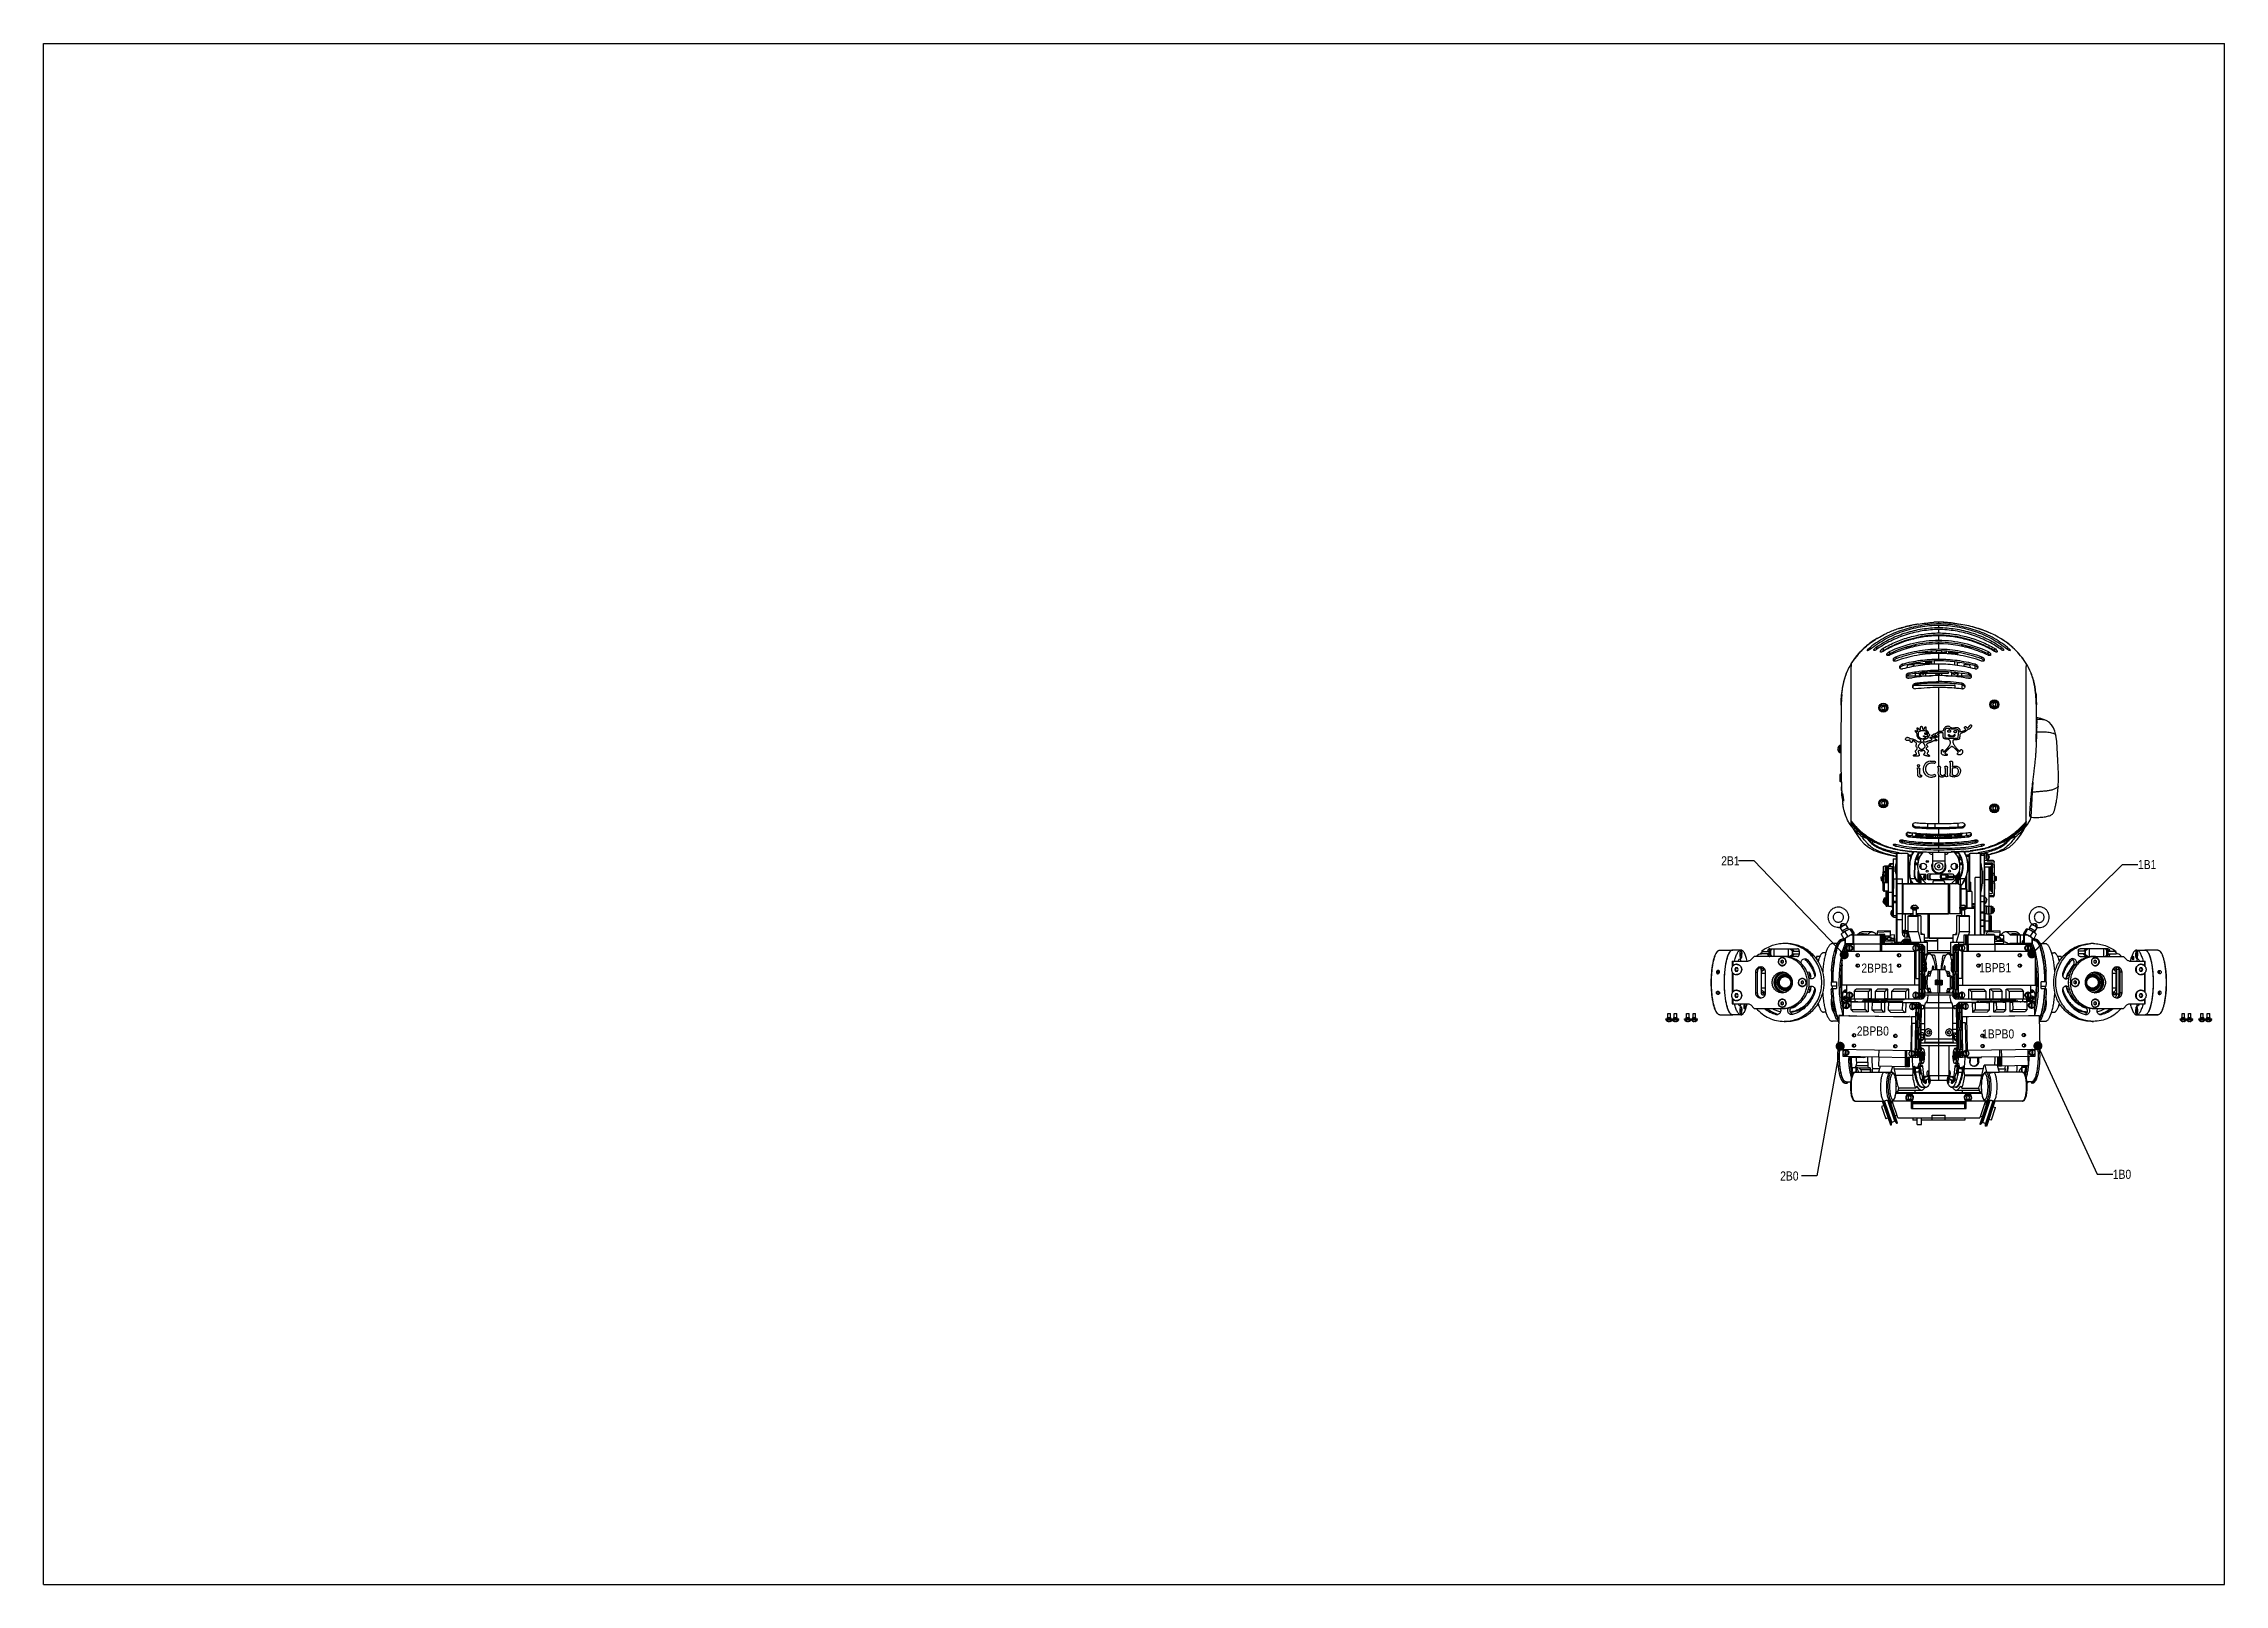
# Model space of a CAD drawing. Header units: millimetres. Extents: x 0 to 841, y 0 to 594.
import ezdxf

# ---------------------------------------------------------------- set-up
doc = ezdxf.new("R2010")
doc.units = ezdxf.units.MM
doc.header["$LTSCALE"] = 46.255
doc.layers.get('0').update_dxf_attribs({"linetype": 'CONTINUOUS'})
for name, color, linetype in [('02___PRT_ALL_AXES', 7, 'CONTINUOUS'), ('3_ALL_AXES', 7, 'CONTINUOUS'), ('7_ALL_FEATURES', 7, 'CONTINUOUS'), ('APSF_BLANK_LAYER', 7, 'CONTINUOUS'), ('AXIS', 7, 'CONTINUOUS'), ('COSMETIC', 7, 'CONTINUOUS'), ('DCURVE', 7, 'CONTINUOUS'), ('PRT_CURVE', 7, 'CONTINUOUS'), ('PRT_SURFACE', 7, 'CONTINUOUS')]:
    doc.layers.add(name, color=color, linetype=linetype)
doc.styles.get("Standard").update_dxf_attribs({"font": 'txt', "width": 0.85})
doc.styles.add('TEXTSTYLE_2', font='txt', dxfattribs={"width": 0.85})
doc.dimstyles.get("Standard").update_dxf_attribs({"dimtxt": 3.5, "dimasz": 3.5, "dimexe": 1.5, "dimexo": 1, "dimtad": 1, "dimtxsty": 'STANDARD', "dimcen": 0.09, "dimadec": 0, "dimazin": 0, "dimtol": 1, "dimtp": 0.01, "dimtm": 0.01, "dimtfac": 1, "dimtofl": 0, "dimtmove": 0, "dimatfit": 3, "dimfxl": 1, "dimtolj": 1, "dimarcsym": 0})

msp = doc.modelspace()

# ---------------------------------------------------------------- texts
at = {"color": 2, "linetype": 'CONTINUOUS', "char_height": 3.5, "attachment_point": 1, "line_spacing_factor": 0.9, "style": 'TEXTSTYLE_2'}
for s, insert, width in [('2B1', (646.95, 280.7), 10.0406), ('1B1', (807.67, 279.25), 7.8094), ('2BPB1', (701.01, 239.34), 18.2219), ('1BPB1', (746.41, 239.5), 15.9906), ('2BPB0', (699.23, 215.1), 20.4531), ('1BPB0', (747.55, 213.97), 18.2219), ('1B0', (797.98, 159.84), 10.0406), ('2B0', (669.7, 159.2), 12.2719)]:
    msp.add_mtext(s, dxfattribs=dict(at, insert=insert, width=width))

# ---------------------------------------------------------------- linework, layer by layer
at = {"color": 7, "linetype": 'CONTINUOUS'}
for p, q in [((0, 0), (0, 594)), ((0, 594), (841, 594)), ((841, 0), (841, 594)), ((730.86, 370.96), (729.05, 370.91)), ((729.05, 370.91), (729.09, 370.92)), ((729.05, 370.91), (729.09, 370.92)), ((730.86, 370.27), (730.86, 370.96)), ((732.68, 370.91), (730.86, 370.96)), ((732.61, 370.92), (732.68, 370.91)), ((732.68, 370.91), (732.61, 370.92)), ((720.1, 364.16), (719.15, 364.16)), ((719.71, 364.05), (719.71, 364.16)), ((719.71, 361.41), (719.71, 361.63)), ((720.28, 361.41), (720.28, 361.8)), ((721.44, 361.52), (721.44, 362.12)), ((722.02, 361.62), (722.02, 362.22)), ((722.6, 365.07), (722.6, 364.8)), ((730.81, 365.79), (730.81, 366.06)), ((730.81, 362.72), (730.81, 363.32)), ((730.86, 365.97), (730.85, 365.97)), ((730.86, 368.89), (730.86, 369.81)), ((730.86, 366.79), (730.86, 368.12)), ((730.88, 365.97), (730.86, 365.97)), ((730.86, 364), (730.86, 365.69)), ((730.86, 360.62), (730.86, 362.59)), ((730.91, 365.78), (730.91, 366.08)), ((730.91, 362.64), (730.91, 363.32)), ((739.12, 364.73), (739.12, 365.07)), ((739.71, 361.62), (739.71, 362.22)), ((740.28, 361.52), (740.28, 362.12)), ((741.44, 361.41), (741.44, 361.8)), ((742.58, 364.16), (741.78, 364.16)), ((742.02, 364.08), (742.02, 364.16)), ((742.02, 361.41), (742.02, 361.63)), ((697.11, 294.25), (697.11, 353.92)), ((703.36, 360.17), (703.36, 360.02)), ((704.36, 361.24), (704.36, 360.5)), ((705.86, 360.14), (705.86, 360.33)), ((706.86, 361.39), (706.86, 360.44)), ((708.36, 359.58), (708.36, 359.82)), ((709.36, 360.87), (709.36, 359.92)), ((710.86, 358.32), (710.86, 358.6)), ((711.86, 359.64), (711.86, 358.76)), ((713.36, 356.26), (713.36, 356.6)), ((714.36, 357.63), (714.36, 356.83)), ((715.86, 353.42), (715.86, 353.81)), ((716.86, 354.84), (716.86, 354.12)), ((718.36, 360.66), (718.36, 361.24)), ((718.93, 361.41), (720.98, 361.41)), ((733.76, 359.16), (722.94, 359.16)), ((723.59, 359.24), (723.59, 359.16)), ((725.93, 359.57), (725.93, 359.16)), ((727.97, 359.74), (727.97, 359.16)), ((729.84, 359.82), (729.84, 359.16)), ((730.81, 359.03), (730.81, 359.27)), ((730.86, 356.74), (730.86, 358.92)), ((730.86, 352.5), (730.86, 354.79)), ((730.91, 358.92), (730.91, 359.19)), ((731.88, 359.82), (731.88, 359.16)), ((733.76, 359.74), (733.76, 359.16)), ((734.64, 359.7), (734.64, 359.16)), ((738.66, 359.16), (734.64, 359.16)), ((738.66, 359.17), (738.66, 359.16)), ((740.74, 361.41), (742.79, 361.41)), ((743.36, 360.66), (743.36, 361.24)), ((744.86, 354.12), (744.86, 354.84)), ((745.86, 353.81), (745.86, 353.42)), ((747.36, 356.83), (747.36, 357.63)), ((748.36, 356.6), (748.36, 356.26)), ((749.86, 358.76), (749.86, 359.64)), ((750.86, 358.6), (750.86, 358.32)), ((752.36, 359.92), (752.36, 360.87)), ((753.36, 359.82), (753.36, 359.58)), ((754.86, 360.44), (754.86, 361.39)), ((755.86, 360.33), (755.86, 360.14)), ((757.36, 360.5), (757.36, 361.24)), ((758.36, 360.02), (758.36, 360.17)), ((764.61, 294.25), (764.61, 353.92)), ((718.36, 349.93), (718.36, 350.35)), ((718.56, 349.46), (720.47, 349.46)), ((718.6, 350.29), (727.98, 350.29)), ((719.36, 351.39), (719.36, 350.74)), ((720.86, 345.97), (720.86, 346.43)), ((721.86, 347.46), (721.86, 346.89)), ((723.75, 351.19), (723.67, 350.3)), ((723.75, 351.19), (724.65, 351.19)), ((724.65, 350.84), (724.65, 351.19)), ((724.95, 350.84), (724.65, 350.84)), ((724.95, 351.19), (724.95, 350.84)), ((725.83, 351.19), (724.95, 351.19)), ((729.78, 351.19), (729.71, 350.34)), ((729.78, 351.19), (730.68, 351.19)), ((730.68, 350.84), (730.68, 351.19)), ((730.98, 350.84), (730.68, 350.84)), ((730.86, 348.03), (730.86, 350.36)), ((730.86, 328.79), (730.86, 345.77)), ((730.98, 351.19), (730.98, 350.84)), ((731.88, 351.19), (730.98, 351.19)), ((731.88, 351.19), (731.95, 350.35)), ((733.74, 350.29), (743.12, 350.29)), ((735.83, 351.19), (736.71, 351.19)), ((736.71, 350.84), (736.71, 351.19)), ((737.01, 350.84), (736.71, 350.84)), ((737.01, 351.19), (737.01, 350.84)), ((737.91, 351.19), (737.01, 351.19)), ((737.91, 351.19), (737.99, 350.29)), ((739.86, 346.89), (739.86, 347.46)), ((740.86, 346.43), (740.86, 345.97)), ((741.26, 349.46), (743.17, 349.46)), ((742.36, 350.74), (742.36, 351.39)), ((743.36, 350.35), (743.36, 349.93)), ((693.31, 340.94), (693.32, 341.1)), ((709.08, 338.48), (708.71, 337.86)), ((708.71, 337.86), (709.08, 337.23)), ((709.8, 338.48), (709.08, 338.48)), ((709.08, 337.23), (709.8, 337.23)), ((710.16, 337.86), (709.8, 338.48)), ((709.8, 337.23), (710.16, 337.86)), ((751.93, 339.86), (751.56, 339.23)), ((751.56, 339.23), (751.93, 338.61)), ((752.65, 339.86), (751.93, 339.86)), ((751.93, 338.61), (752.65, 338.61)), ((753.01, 339.23), (752.65, 339.86)), ((752.65, 338.61), (753.01, 339.23)), ((693.15, 331.22), (693.13, 329.11)), ((693.16, 333.37), (693.15, 331.22)), ((730.86, 328.14), (730.86, 328.79)), ((730.86, 327.25), (730.86, 328.14)), ((735.38, 328.9), (735.35, 328.71)), ((743.05, 331.33), (743.31, 331.33)), ((768.57, 331.64), (768.56, 333.49)), ((768.67, 331.93), (768.67, 331.91)), ((768.67, 331.91), (768.67, 331.87)), ((768.69, 331.06), (768.69, 331)), ((768.69, 331), (768.69, 330.88)), ((768.69, 330.45), (768.69, 330.35)), ((768.71, 331.93), (768.71, 331.93)), ((768.71, 331.15), (768.71, 331.02)), ((768.71, 331.02), (768.71, 330.87)), ((768.71, 330.49), (768.71, 330.44)), ((768.71, 330.44), (768.71, 330.26)), ((768.72, 331.06), (768.72, 330.88)), ((768.72, 330.88), (768.72, 330.87)), ((768.72, 330.35), (768.73, 330.44)), ((768.73, 331.88), (768.73, 331.93)), ((772.3, 333.05), (772.3, 333.05)), ((691.91, 322.27), (692.07, 322.26)), ((692.07, 321.9), (691.91, 321.88)), ((692.06, 322.8), (692.07, 322.79)), ((692.07, 321.36), (692.06, 321.36)), ((692.71, 320.68), (692.71, 323.48)), ((692.71, 323.48), (693.1, 323.48)), ((692.71, 320.68), (693.09, 320.68)), ((732.4, 321.81), (732.48, 321.15)), ((768.67, 327.71), (768.46, 327.72)), ((768.46, 327.72), (768.47, 327.72)), ((768.49, 324.71), (768.49, 324.74)), ((768.57, 324.71), (768.5, 324.71)), ((768.57, 324.72), (768.57, 324.73)), ((768.67, 327.67), (768.67, 327.71)), ((776.05, 327.33), (776.05, 327.33)), ((692.86, 309.58), (692.86, 312.28)), ((693.01, 309.43), (693.01, 312.43)), ((693.16, 312.43), (693.01, 312.43)), ((693.09, 316.64), (693.12, 314.29)), ((693.12, 314.29), (693.16, 312.15)), ((693.16, 312.15), (693.22, 310.3)), ((693.26, 309.43), (693.01, 309.43)), ((693.22, 310.3), (693.28, 308.81)), ((693.28, 308.81), (693.32, 307.72)), ((693.31, 306.11), (693.31, 307.44)), ((693.31, 307.44), (693.34, 307.44)), ((693.31, 306.11), (693.41, 306.11)), ((693.31, 305.51), (693.31, 304.17)), ((693.44, 305.51), (693.31, 305.51)), ((693.31, 304.17), (693.54, 304.15)), ((693.32, 307.72), (693.34, 307.29)), ((766.9, 305.37), (766.37, 295.74)), ((767.11, 309.33), (766.9, 305.37)), ((776.91, 307.73), (776.91, 307.72)), ((709.08, 301.78), (708.71, 301.15)), ((708.71, 301.15), (709.08, 300.53)), ((709.8, 301.78), (709.08, 301.78)), ((709.08, 300.53), (709.8, 300.53)), ((710.16, 301.15), (709.8, 301.78)), ((709.8, 300.53), (710.16, 301.15)), ((751.93, 299.86), (751.56, 299.23)), ((751.56, 299.23), (751.93, 298.61)), ((752.65, 299.86), (751.93, 299.86)), ((751.93, 298.61), (752.65, 298.61)), ((753.01, 299.23), (752.65, 299.86)), ((752.65, 298.61), (753.01, 299.23)), ((766.25, 295.79), (766.21, 295.79)), ((766.25, 295.8), (766.37, 295.74)), ((766.51, 295.69), (766.53, 295.72)), ((766.51, 295.67), (766.51, 295.69)), ((697.11, 294.16), (697.11, 294.25)), ((697.11, 293.93), (697.11, 294.02)), ((697.11, 293.53), (697.11, 293.92)), ((697.11, 293.53), (697.11, 293.53)), ((697.11, 293.2), (697.11, 293.52)), ((697.11, 293.19), (697.11, 293.2)), ((697.11, 292.32), (697.11, 293.19)), ((697.11, 292.32), (697.11, 292.32)), ((697.11, 292.32), (697.76, 291.54)), ((701.18, 288.3), (701.15, 288.34)), ((701.18, 288.3), (701.21, 288.34)), ((701.18, 288.3), (701.21, 288.34)), ((701.18, 288.3), (701.22, 288.34)), ((701.18, 288.3), (701.18, 288.3)), ((701.22, 288.32), (701.22, 288.33)), ((703.07, 287.64), (703.09, 287.62)), ((704.32, 287.05), (704.37, 287.03)), ((704.33, 287.06), (704.37, 287.03)), ((704.41, 287.2), (704.45, 287.17)), ((704.41, 287.2), (704.45, 287.17)), ((705.49, 286.5), (705.23, 285.76)), ((706.55, 286.01), (706.63, 285.97)), ((706.55, 286), (706.63, 285.97)), ((706.65, 286.23), (706.73, 286.19)), ((706.69, 286.3), (706.76, 286.27)), ((706.7, 286.32), (706.78, 286.28)), ((706.71, 286.35), (706.79, 286.31)), ((706.72, 286.34), (706.79, 286.3)), ((715.86, 286.4), (715.86, 286.66)), ((716.86, 286.42), (716.86, 285.72)), ((718.36, 288.96), (718.36, 289.31)), ((718.53, 289.69), (718.53, 289.18)), ((719.36, 288.75), (719.36, 288.13)), ((719.61, 286.55), (719.51, 286)), ((720.4, 288.62), (720.4, 288.83)), ((720.4, 288.83), (720.78, 288.83)), ((720.78, 288.83), (720.78, 289.56)), ((720.86, 292.5), (720.86, 292.92)), ((721.86, 292.15), (721.86, 291.6)), ((724.54, 288.99), (724.54, 289.4)), ((725.11, 289.25), (725.11, 289.02)), ((725.17, 286.05), (725.12, 285.53)), ((725.61, 289.02), (725.61, 289.25)), ((726.18, 289.33), (726.18, 288.99)), ((728, 285.96), (727.98, 285.44)), ((729.39, 288.88), (732.34, 288.88)), ((729.44, 288.12), (729.44, 288.15)), ((729.75, 288.12), (729.76, 288.15)), ((730.86, 289.24), (730.86, 291.26)), ((730.86, 285.93), (730.86, 287.5)), ((731.97, 288.12), (731.96, 288.15)), ((732.28, 288.12), (732.28, 288.15)), ((735.54, 288.99), (735.54, 289.33)), ((736.11, 289.25), (736.11, 289.02)), ((736.61, 289.02), (736.61, 289.25)), ((737.18, 289.41), (737.18, 288.99)), ((739.86, 291.6), (739.86, 292.15)), ((740.86, 292.92), (740.86, 292.5)), ((741.53, 289.8), (741.53, 288.65)), ((742.36, 288.13), (742.36, 288.75)), ((743.36, 289.31), (743.36, 288.96)), ((744.86, 285.72), (744.86, 286.42)), ((745.86, 286.66), (745.86, 286.4)), ((755.01, 286.34), (754.93, 286.3)), ((755.01, 286.35), (754.94, 286.31)), ((755.02, 286.32), (754.94, 286.28)), ((755.04, 286.3), (754.96, 286.27)), ((755.07, 286.23), (754.99, 286.19)), ((755.17, 286.01), (755.1, 285.97)), ((755.1, 285.97), (755.17, 286)), ((756.23, 286.5), (756.5, 285.76)), ((757.32, 287.2), (757.27, 287.17)), ((757.32, 287.2), (757.27, 287.17)), ((757.3, 287), (757.44, 286.7)), ((757.4, 287.06), (757.35, 287.03)), ((757.35, 287.03), (757.4, 287.05)), ((757.6, 286.88), (757.56, 286.84)), ((757.8, 286.68), (757.84, 286.72)), ((760.54, 288.3), (760.51, 288.34)), ((760.54, 288.3), (760.51, 288.34)), ((760.55, 288.3), (760.51, 288.34)), ((760.57, 288.34), (760.55, 288.3)), ((760.55, 288.3), (760.55, 288.3)), ((761.39, 289.82), (761.95, 290.32)), ((764.61, 294.16), (764.61, 294.25)), ((764.61, 293.93), (764.61, 294.02)), ((764.61, 293.53), (764.61, 293.92)), ((764.61, 293.53), (764.61, 293.53)), ((764.61, 293.2), (764.61, 293.52)), ((764.61, 293.19), (764.61, 293.2)), ((764.61, 292.32), (764.61, 293.19)), ((764.61, 292.32), (764.61, 292.32)), ((712.16, 276.87), (712.16, 277.89)), ((712.16, 277.89), (712.51, 277.89)), ((712.51, 277.44), (712.51, 277.89)), ((712.51, 277.86), (713.26, 277.86)), ((713.32, 279.76), (713.26, 279.73)), ((713.26, 279.73), (713.26, 271.97)), ((713.32, 279.76), (714.56, 279.76)), ((713.36, 285.1), (713.36, 285.26)), ((714.36, 285.31), (714.36, 284.53)), ((714.61, 279.73), (714.56, 279.76)), ((714.61, 281.55), (714.86, 281.8)), ((714.61, 247.55), (714.61, 281.55)), ((714.63, 281.71), (714.74, 281.69)), ((714.86, 247.55), (714.86, 281.8)), ((718.86, 281.8), (714.86, 281.8)), ((718.86, 281.8), (718.86, 270.05)), ((719.11, 281.55), (718.86, 281.8)), ((719.11, 281.55), (719.11, 270.05)), ((720, 280.79), (719.11, 280.79)), ((720, 280.79), (720, 280.1)), ((720.16, 280.63), (720, 280.79)), ((720.04, 280.74), (720.18, 280.72)), ((720.82, 282.37), (720.95, 282.35)), ((721.1, 282.57), (721.13, 282.56)), ((721.94, 278.06), (721.94, 277.93)), ((722.79, 278.06), (721.94, 278.06)), ((721.94, 277.93), (722.78, 277.93)), ((721.94, 277.56), (721.94, 277.51)), ((721.94, 277.56), (722.73, 277.56)), ((722.94, 279.68), (722.08, 279.68)), ((722.09, 279.58), (722.94, 279.58)), ((722.19, 278.06), (722.19, 277.93)), ((723.04, 279.93), (723.04, 279.15)), ((723.23, 279.74), (723.04, 279.93)), ((724.35, 281.93), (724.31, 281.93)), ((724.35, 281.91), (724.33, 281.7)), ((724.44, 281.92), (724.35, 281.93)), ((724.35, 281.91), (724.44, 281.9)), ((724.48, 281.91), (724.44, 281.92)), ((724.44, 281.9), (724.47, 281.9)), ((730.85, 285.41), (730.85, 285.93)), ((730.86, 283.78), (730.86, 284.73)), ((730.86, 282.28), (730.86, 283.1)), ((737.22, 281.91), (737.37, 281.93)), ((737.23, 281.9), (737.37, 281.91)), ((737.37, 281.93), (737.42, 281.93)), ((737.37, 281.91), (737.38, 281.72)), ((738.48, 279.72), (738.69, 279.93)), ((738.69, 279.16), (738.69, 279.93)), ((738.79, 279.68), (739.63, 279.68)), ((738.79, 279.58), (739.64, 279.58)), ((739.79, 278.06), (738.94, 278.06)), ((738.95, 277.93), (739.79, 277.93)), ((739.79, 277.56), (738.99, 277.56)), ((739.54, 278.06), (739.54, 277.93)), ((739.79, 278.06), (739.79, 277.93)), ((739.79, 277.51), (739.79, 277.56)), ((740.63, 282.57), (740.59, 282.56)), ((741.54, 280.71), (741.7, 280.74)), ((741.57, 280.63), (741.73, 280.79)), ((741.73, 280.79), (742.61, 280.79)), ((741.73, 280.1), (741.73, 280.79)), ((742.61, 281.55), (742.86, 281.8)), ((742.61, 267.18), (742.61, 281.55)), ((746.86, 281.8), (742.86, 281.8)), ((742.86, 270.68), (742.86, 281.8)), ((746.86, 281.8), (746.86, 250.38)), ((747.11, 281.55), (746.86, 281.8)), ((746.98, 281.69), (747.09, 281.71)), ((747.09, 281.71), (747.12, 281.72)), ((747.11, 281.68), (747.24, 281.8)), ((747.11, 250.38), (747.11, 281.68)), ((747.17, 281.19), (747.11, 281.13)), ((747.12, 281.72), (747.19, 281.74)), ((747.17, 281.19), (748.41, 281.19)), ((747.24, 281.29), (747.24, 281.8)), ((747.24, 281.29), (748.34, 281.29)), ((747.36, 284.53), (747.36, 285.31)), ((748.34, 281.29), (748.34, 281.8)), ((748.46, 281.68), (748.34, 281.8)), ((748.36, 285.26), (748.36, 285.1)), ((748.46, 281.13), (748.41, 281.19)), ((748.43, 281.41), (748.49, 281.41)), ((748.46, 265), (748.46, 281.13)), ((748.46, 279.06), (748.49, 279.06)), ((748.46, 278.17), (751.31, 278.17)), ((748.46, 277.7), (751.31, 277.7)), ((748.49, 279.06), (748.49, 281.41)), ((748.49, 280.9), (749.29, 280.9)), ((748.49, 280.08), (749.37, 280.08)), ((749.49, 279.06), (748.49, 279.06)), ((748.61, 281.79), (749.08, 281.79)), ((749.22, 281.67), (749.23, 281.59)), ((749.56, 281.65), (749.23, 281.65)), ((749.23, 281.59), (749.29, 280.9)), ((749.37, 280.08), (749.29, 280.9)), ((749.44, 279.22), (749.44, 279.28)), ((749.56, 279.15), (749.49, 279.15)), ((749.56, 279.15), (749.56, 281.65)), ((749.69, 278.95), (749.69, 279.06)), ((749.69, 278.95), (751.77, 278.95)), ((750.12, 280.3), (750.26, 280.3)), ((750.13, 280.19), (750.26, 280.18)), ((750.24, 280.62), (750.26, 280.62)), ((751.31, 278.17), (751.31, 277.7)), ((751.56, 273.72), (751.56, 277.91)), ((751.77, 279.06), (751.77, 278.95)), ((752.27, 278.56), (752.27, 278.44)), ((708.61, 272.76), (709.16, 272.8)), ((708.61, 272.16), (708.61, 272.76)), ((708.61, 272.16), (708.84, 272.16)), ((708.61, 271.96), (708.61, 271.35)), ((708.84, 271.96), (708.61, 271.96)), ((708.61, 271.35), (709.16, 271.31)), ((708.84, 272.16), (708.84, 271.96)), ((709.16, 273.05), (709.16, 271.06)), ((709.16, 273.05), (709.31, 273.05)), ((709.16, 271.06), (709.31, 271.06)), ((710.16, 274.68), (709.38, 274.68)), ((709.38, 274.56), (709.38, 273.43)), ((709.38, 274.56), (710.19, 274.56)), ((709.38, 273.43), (710.19, 273.43)), ((710.16, 273), (709.38, 273)), ((709.38, 269.56), (709.38, 269.56)), ((709.45, 267.48), (709.45, 271.06)), ((709.66, 270.87), (711.46, 270.87)), ((710.41, 276.86), (709.95, 276.86)), ((709.95, 267.25), (709.95, 270.6)), ((709.95, 270.6), (711.46, 270.6)), ((710.16, 276.38), (710.16, 274.56)), ((710.16, 271.3), (710.16, 273.27)), ((710.19, 273.43), (710.19, 274.56)), ((710.41, 274.33), (710.19, 274.56)), ((710.29, 276.28), (710.29, 274.8)), ((710.29, 276.28), (710.41, 276.28)), ((710.29, 274.8), (710.41, 274.8)), ((711.46, 271.18), (710.41, 271.18)), ((712.03, 276.86), (710.66, 276.86)), ((711.46, 276.5), (710.66, 276.5)), ((710.66, 276.45), (711.46, 276.45)), ((710.66, 276.39), (711.46, 276.39)), ((710.66, 276.3), (711.46, 276.3)), ((710.66, 276.13), (711.46, 276.13)), ((710.66, 275.95), (711.46, 275.95)), ((710.66, 275.66), (711.46, 275.66)), ((710.66, 275.4), (711.46, 275.4)), ((711.46, 275.09), (710.66, 275.09)), ((710.66, 275.01), (711.46, 275.01)), ((710.66, 274.68), (711.46, 274.68)), ((711.46, 274.41), (710.66, 274.41)), ((710.66, 274.21), (711.46, 274.21)), ((710.66, 273.83), (711.46, 273.83)), ((711.46, 273.61), (710.66, 273.61)), ((710.66, 273.3), (711.46, 273.3)), ((710.66, 272.89), (711.46, 272.89)), ((711.46, 272.74), (710.66, 272.74)), ((711.46, 272.4), (710.66, 272.4)), ((710.66, 272.33), (711.46, 272.33)), ((710.66, 271.91), (711.46, 271.91)), ((711.46, 271.83), (710.66, 271.83)), ((711.46, 271.49), (710.66, 271.49)), ((710.66, 271.35), (711.46, 271.35)), ((711.46, 261.31), (711.46, 276.62)), ((713.06, 276.62), (711.46, 276.62)), ((711.46, 275.93), (713.06, 275.93)), ((711.6, 277.28), (711.6, 277.28)), ((713.06, 267.51), (713.06, 276.62)), ((713.26, 276.5), (713.06, 276.5)), ((713.06, 276.45), (713.11, 276.45)), ((713.06, 276.39), (713.11, 276.39)), ((713.06, 276.3), (713.11, 276.3)), ((713.06, 276.13), (713.11, 276.13)), ((713.06, 275.95), (713.11, 275.95)), ((713.06, 275.66), (713.11, 275.66)), ((713.06, 275.4), (713.11, 275.4)), ((713.11, 275.09), (713.06, 275.09)), ((713.06, 275.01), (713.11, 275.01)), ((713.06, 274.68), (713.11, 274.68)), ((713.11, 274.41), (713.06, 274.41)), ((713.06, 274.21), (713.11, 274.21)), ((713.06, 273.83), (713.11, 273.83)), ((713.11, 273.61), (713.06, 273.61)), ((713.06, 273.3), (713.11, 273.3)), ((713.06, 272.89), (713.11, 272.89)), ((713.11, 272.74), (713.06, 272.74)), ((713.11, 272.4), (713.06, 272.4)), ((713.06, 272.33), (713.11, 272.33)), ((713.06, 271.91), (713.11, 271.91)), ((713.11, 271.83), (713.06, 271.83)), ((713.11, 271.49), (713.06, 271.49)), ((713.06, 271.35), (713.11, 271.35)), ((713.24, 271.18), (713.06, 271.18)), ((713.06, 270.87), (713.24, 270.87)), ((713.26, 269.62), (713.06, 269.62)), ((713.26, 269.24), (713.06, 269.24)), ((713.11, 271.18), (713.11, 276.45)), ((713.11, 274.72), (713.26, 274.93)), ((713.24, 269.78), (713.24, 272.13)), ((713.26, 272.13), (713.24, 272.13)), ((713.26, 269.78), (713.24, 269.78)), ((713.26, 271.97), (713.32, 271.94)), ((714.56, 271.94), (713.32, 271.94)), ((713.39, 271.83), (713.39, 268.31)), ((714.49, 271.83), (713.39, 271.83)), ((714.06, 274.7), (714.06, 275.48)), ((714.06, 275.48), (714.61, 275.48)), ((714.49, 271.83), (714.49, 265.41)), ((714.56, 271.94), (714.61, 271.97)), ((714.61, 271.97), (714.61, 271.97)), ((714.61, 271.96), (714.86, 271.96)), ((714.61, 269.81), (714.86, 270.05)), ((714.86, 271.96), (716.81, 271.96)), ((716.81, 270.05), (714.86, 270.05)), ((716.81, 251.06), (716.81, 271.96)), ((716.81, 269.85), (717.01, 270.05)), ((717.01, 270.05), (717.01, 258.55)), ((717.01, 270.05), (734.56, 270.05)), ((719.49, 273.56), (719.49, 276.81)), ((719.49, 276.81), (719.64, 276.81)), ((719.49, 273.56), (719.64, 273.56)), ((719.64, 273.56), (719.64, 276.81)), ((719.73, 272.01), (719.87, 272.05)), ((721.72, 272.05), (719.87, 272.05)), ((720, 271.37), (720, 270.05)), ((720.19, 270.05), (720.19, 271.03)), ((720.29, 270.05), (720.29, 270.87)), ((720.59, 270.05), (720.59, 270.45)), ((721.47, 277.15), (721.34, 273.67)), ((721.49, 273.67), (721.34, 273.67)), ((721.62, 277.15), (721.47, 277.15)), ((721.62, 277.15), (721.49, 273.67)), ((721.85, 272.13), (721.72, 272.05)), ((722.72, 277.51), (721.94, 277.51)), ((722.82, 271.06), (722.73, 270.92)), ((722.73, 270.92), (724.01, 270.05)), ((722.82, 271.06), (724.32, 270.05)), ((722.94, 270.98), (722.94, 274.82)), ((723.04, 270.92), (723.04, 274.46)), ((723.39, 273.52), (723.39, 270.68)), ((725.01, 272.94), (725.12, 272.93)), ((725.12, 272.68), (725.01, 272.67)), ((725.11, 273.32), (725.12, 273.31)), ((725.12, 272.3), (725.11, 272.29)), ((725.54, 271.81), (725.54, 273.81)), ((725.54, 273.81), (725.81, 273.81)), ((725.54, 271.81), (725.81, 271.81)), ((726.41, 273.41), (726.41, 272.21)), ((726.41, 273.21), (727.36, 273.21)), ((726.41, 272.41), (727.36, 272.41)), ((736.21, 273.81), (726.81, 273.81)), ((726.81, 271.81), (736.21, 271.81)), ((727.86, 273.81), (727.36, 273.31)), ((727.36, 273.31), (727.36, 272.31)), ((727.36, 272.31), (727.86, 271.81)), ((730.57, 277.31), (730.28, 276.81)), ((730.28, 276.81), (730.57, 276.31)), ((731.15, 277.31), (730.57, 277.31)), ((730.57, 276.31), (731.15, 276.31)), ((730.79, 274.33), (730.94, 274.33)), ((731.44, 276.81), (731.15, 277.31)), ((731.15, 276.31), (731.44, 276.81)), ((731.41, 273.13), (731.41, 272.48)), ((733.61, 273.38), (731.66, 273.38)), ((731.66, 272.23), (733.61, 272.23)), ((733.86, 273.05), (733.86, 273.13)), ((734.46, 273.05), (733.86, 273.05)), ((734.46, 272.56), (733.86, 272.56)), ((733.86, 272.48), (733.86, 272.56)), ((734.46, 273.31), (733.96, 273.81)), ((733.96, 271.81), (734.46, 272.31)), ((734.46, 273.31), (734.46, 273.05)), ((734.46, 272.56), (734.46, 272.31)), ((734.81, 269.91), (734.56, 270.05)), ((734.56, 258.55), (734.56, 270.05)), ((735.06, 270.05), (734.81, 269.91)), ((734.81, 258.71), (734.81, 269.91)), ((738.44, 270.05), (735.06, 270.05)), ((735.06, 258.57), (735.06, 270.05)), ((736.61, 273.05), (736.61, 273.41)), ((736.61, 272.21), (736.61, 272.56)), ((736.86, 272.51), (737.35, 272.51)), ((738.34, 273.05), (738.34, 273.5)), ((738.34, 271.38), (738.34, 272.56)), ((738.69, 274.45), (738.69, 273.38)), ((738.69, 272.23), (738.69, 271.9)), ((738.79, 274.8), (738.79, 273.41)), ((738.79, 272.21), (738.79, 272.05)), ((738.84, 272.13), (738.97, 272.05)), ((741.03, 272.05), (738.97, 272.05)), ((738.99, 277.51), (739.79, 277.51)), ((739.31, 269.85), (739.19, 269.97)), ((739.31, 269.85), (739.31, 261.55)), ((741.17, 271.99), (741.03, 272.05)), ((741.14, 271.93), (741.14, 268.18)), ((741.44, 272.68), (741.44, 268.18)), ((741.54, 272.93), (741.54, 268.1)), ((741.73, 267.18), (741.73, 273.46)), ((746.86, 272.55), (744.91, 272.55)), ((744.91, 251.06), (744.91, 272.55)), ((747.11, 272.53), (746.86, 272.55)), ((747.11, 277.4), (747.15, 277.19)), ((747.61, 275.48), (747.11, 275.48)), ((747.66, 275.08), (747.66, 270.03)), ((747.74, 270.99), (747.74, 273.12)), ((747.76, 273.12), (747.77, 273.1)), ((748.61, 274.72), (748.46, 274.93)), ((748.61, 269.39), (748.46, 269.18)), ((748.66, 276.44), (748.61, 276.44)), ((748.61, 267.67), (748.61, 276.44)), ((748.66, 276.43), (748.61, 276.43)), ((748.66, 276.37), (748.61, 276.37)), ((748.66, 275.82), (748.61, 275.82)), ((748.66, 275.58), (748.61, 275.58)), ((748.61, 275.27), (748.66, 275.27)), ((748.66, 275.22), (748.61, 275.22)), ((748.66, 274.91), (748.61, 274.91)), ((748.61, 274.63), (748.66, 274.63)), ((748.66, 274.47), (748.61, 274.47)), ((748.66, 274.1), (748.61, 274.1)), ((748.61, 273.87), (748.66, 273.87)), ((748.66, 273.59), (748.61, 273.59)), ((748.66, 273.18), (748.61, 273.18)), ((748.61, 273.01), (748.66, 273.01)), ((748.61, 272.68), (748.66, 272.68)), ((748.66, 272.63), (748.61, 272.63)), ((748.66, 272.21), (748.61, 272.21)), ((748.61, 272.11), (748.66, 272.11)), ((748.61, 271.77), (748.66, 271.77)), ((748.66, 271.65), (748.61, 271.65)), ((748.66, 271.23), (748.61, 271.23)), ((748.61, 271.21), (748.66, 271.21)), ((748.61, 270.87), (748.66, 270.87)), ((748.66, 270.69), (748.61, 270.69)), ((748.66, 270.29), (748.61, 270.29)), ((748.61, 270.04), (748.66, 270.04)), ((748.66, 269.79), (748.61, 269.79)), ((748.66, 269.44), (748.61, 269.44)), ((748.61, 269.3), (748.66, 269.3)), ((748.66, 276.62), (750.26, 276.62)), ((748.66, 261.52), (748.66, 276.62)), ((750.26, 271.65), (748.66, 271.65)), ((750.26, 251.94), (750.26, 276.62)), ((751.06, 276.44), (750.26, 276.44)), ((751.06, 276.43), (750.26, 276.43)), ((751.06, 276.37), (750.26, 276.37)), ((750.26, 276.03), (750.65, 276.03)), ((751.06, 275.82), (750.26, 275.82)), ((751.06, 275.58), (750.26, 275.58)), ((750.26, 275.27), (751.06, 275.27)), ((751.06, 275.22), (750.26, 275.22)), ((751.06, 274.91), (750.26, 274.91)), ((750.26, 274.63), (751.06, 274.63)), ((751.06, 274.47), (750.26, 274.47)), ((751.06, 274.1), (750.26, 274.1)), ((750.26, 273.87), (751.06, 273.87)), ((751.06, 273.59), (750.26, 273.59)), ((751.06, 273.18), (750.26, 273.18)), ((750.26, 273.01), (751.06, 273.01)), ((750.26, 272.68), (751.06, 272.68)), ((751.06, 272.63), (750.26, 272.63)), ((751.06, 272.21), (750.26, 272.21)), ((750.26, 272.11), (751.06, 272.11)), ((750.26, 271.77), (751.06, 271.77)), ((751.06, 271.65), (750.26, 271.65)), ((751.06, 271.23), (750.26, 271.23)), ((750.26, 271.21), (751.06, 271.21)), ((750.26, 270.87), (751.06, 270.87)), ((751.06, 270.69), (750.26, 270.69)), ((751.06, 270.29), (750.26, 270.29)), ((750.26, 270.04), (751.06, 270.04)), ((751.06, 269.79), (750.26, 269.79)), ((751.06, 269.44), (750.26, 269.44)), ((750.26, 269.3), (751.06, 269.3)), ((751.44, 275.28), (751.31, 275.28)), ((751.44, 274.37), (751.31, 274.37)), ((751.44, 274.18), (751.31, 274.18)), ((751.44, 273.78), (751.31, 273.78)), ((751.31, 269.78), (751.56, 269.53)), ((751.44, 269.42), (751.31, 269.42)), ((751.44, 273.78), (751.44, 275.28)), ((751.44, 274.46), (751.56, 274.58)), ((751.44, 267.92), (751.44, 269.42)), ((751.54, 273.54), (752.35, 273.54)), ((751.54, 271.07), (751.54, 273.54)), ((751.54, 271.07), (752.35, 271.07)), ((751.56, 274.14), (752.34, 274.14)), ((751.56, 266.67), (751.56, 270.87)), ((751.56, 270.43), (752.34, 270.43)), ((752.35, 271.07), (752.35, 273.54)), ((752.56, 273.05), (752.41, 273.05)), ((752.56, 271.06), (752.41, 271.06)), ((752.56, 271.06), (752.56, 273.05)), ((753.11, 272.76), (752.56, 272.8)), ((753.11, 271.35), (752.56, 271.31)), ((752.89, 272.69), (752.89, 272.76)), ((752.89, 272.76), (753.11, 272.74)), ((753.11, 272.67), (752.89, 272.69)), ((753.11, 271.35), (753.11, 272.76)), ((709.5, 263.63), (709.46, 263.63)), ((709.54, 263.32), (709.46, 263.32)), ((709.6, 263.18), (709.46, 263.16)), ((711.46, 267.25), (709.95, 267.25)), ((710.16, 262.15), (710.16, 264.65)), ((710.16, 264.65), (710.51, 264.65)), ((710.16, 262.15), (710.51, 262.15)), ((710.51, 262.15), (710.51, 264.65)), ((710.56, 264.82), (710.61, 264.87)), ((710.56, 264.82), (710.56, 261.97)), ((710.56, 261.97), (710.61, 261.93)), ((710.61, 267.12), (710.61, 267.14)), ((710.61, 267.14), (711.46, 267.14)), ((710.61, 267.12), (711.46, 267.12)), ((710.61, 266.84), (710.61, 267)), ((710.61, 267), (711.46, 267)), ((710.61, 266.84), (711.46, 266.84)), ((710.61, 266.26), (710.61, 266.55)), ((710.61, 266.55), (711.46, 266.55)), ((710.61, 266.26), (711.46, 266.26)), ((710.61, 265.44), (710.61, 265.82)), ((710.61, 265.82), (711.46, 265.82)), ((710.61, 265.44), (711.46, 265.44)), ((710.61, 264.49), (710.61, 264.91)), ((710.61, 264.91), (711.46, 264.91)), ((710.61, 264.49), (711.46, 264.49)), ((710.61, 263.51), (710.61, 263.93)), ((710.61, 263.93), (711.46, 263.93)), ((710.61, 263.51), (711.46, 263.51)), ((710.61, 262.63), (710.61, 262.99)), ((710.61, 262.99), (711.46, 262.99)), ((710.61, 262.63), (711.46, 262.63)), ((710.61, 261.95), (710.61, 262.21)), ((710.61, 262.21), (711.46, 262.21)), ((710.61, 261.95), (711.46, 261.95)), ((710.61, 261.55), (710.61, 261.68)), ((710.61, 261.68), (711.46, 261.68)), ((710.61, 261.55), (711.46, 261.55)), ((711.46, 266.85), (713.06, 266.85)), ((713.06, 261.31), (711.46, 261.31)), ((713.11, 267.92), (713.06, 267.92)), ((713.11, 267.85), (713.11, 267.92)), ((713.44, 262.84), (714.61, 262.84)), ((720.05, 261.01), (720.05, 260.61)), ((720.05, 261.01), (722.85, 261.01)), ((720.73, 261.65), (720.73, 261.66)), ((721.27, 261.65), (721.26, 261.8)), ((721.64, 261.8), (721.63, 261.65)), ((722.17, 261.66), (722.17, 261.65)), ((722.85, 261.01), (722.85, 260.61)), ((738.8, 261.01), (741.6, 261.01)), ((738.8, 261.01), (738.8, 260.61)), ((739.31, 268.18), (741.46, 268.18)), ((739.48, 261.65), (739.48, 261.66)), ((740.02, 261.65), (740.01, 261.8)), ((740.39, 261.8), (740.38, 261.65)), ((740.92, 261.66), (740.92, 261.65)), ((741.46, 268.18), (741.46, 261.21)), ((741.66, 267.98), (741.46, 268.18)), ((741.6, 261.01), (741.6, 260.61)), ((741.66, 267.98), (741.66, 260.63)), ((743.66, 267.18), (741.66, 267.18)), ((743.66, 267.18), (743.66, 260.68)), ((744.91, 262.31), (743.66, 262.31)), ((743.66, 262.25), (744.91, 262.25)), ((744.91, 261.42), (743.66, 261.42)), ((744.91, 261.22), (743.66, 261.22)), ((747.46, 268.63), (747.11, 268.63)), ((748.31, 265.27), (747.11, 265.27)), ((748.31, 263.16), (747.11, 263.16)), ((748.31, 258.77), (748.31, 265.27)), ((748.66, 265), (748.31, 265)), ((748.66, 262.5), (748.31, 262.5)), ((748.34, 262.31), (748.34, 262.5)), ((748.46, 262.43), (748.34, 262.31)), ((748.36, 261.45), (748.44, 261.52)), ((748.36, 261.45), (748.36, 258.6)), ((748.44, 261.52), (748.44, 258.52)), ((748.46, 266.41), (748.66, 266.41)), ((748.66, 269.01), (748.61, 269.01)), ((748.66, 268.72), (748.61, 268.72)), ((748.61, 268.71), (748.66, 268.71)), ((748.66, 268.38), (748.61, 268.38)), ((748.66, 268.17), (748.61, 268.17)), ((748.66, 267.94), (748.61, 267.94)), ((748.66, 267.81), (748.61, 267.81)), ((748.66, 267.7), (748.61, 267.7)), ((748.66, 267.67), (748.61, 267.67)), ((748.61, 262.5), (748.61, 262.34)), ((748.61, 262.34), (748.66, 262.34)), ((748.61, 262.34), (748.66, 262.34)), ((748.61, 262.34), (748.61, 262.34)), ((749.26, 261.45), (749.19, 261.52)), ((749.19, 261.52), (749.19, 258.52)), ((749.22, 264.39), (749.23, 264.4)), ((749.22, 263.91), (749.36, 263.92)), ((749.36, 263.57), (749.22, 263.59)), ((749.23, 263.1), (749.22, 263.11)), ((749.26, 261.45), (749.26, 258.6)), ((749.31, 261.45), (749.39, 261.52)), ((749.31, 258.6), (749.31, 261.45)), ((749.39, 258.52), (749.39, 261.52)), ((750.21, 261.45), (750.14, 261.52)), ((750.14, 258.52), (750.14, 261.52)), ((750.21, 258.6), (750.21, 261.45)), ((751.06, 269.01), (750.26, 269.01)), ((751.06, 268.72), (750.26, 268.72)), ((750.26, 268.71), (751.06, 268.71)), ((751.06, 268.38), (750.26, 268.38)), ((751.06, 268.17), (750.26, 268.17)), ((751.06, 267.94), (750.26, 267.94)), ((751.06, 267.81), (750.26, 267.81)), ((751.06, 267.7), (750.26, 267.7)), ((751.06, 267.67), (750.26, 267.67)), ((750.26, 266.41), (751.31, 266.41)), ((750.26, 265.62), (751.77, 265.62)), ((750.26, 261.45), (750.34, 261.52)), ((750.34, 258.52), (750.34, 261.52)), ((751.16, 261.45), (751.09, 261.52)), ((751.09, 258.52), (751.09, 261.52)), ((751.16, 258.6), (751.16, 261.45)), ((751.56, 261.27), (751.21, 261.27)), ((751.21, 258.77), (751.21, 261.27)), ((751.44, 268.51), (751.31, 268.51)), ((751.44, 268.32), (751.31, 268.32)), ((751.44, 267.92), (751.31, 267.92)), ((751.56, 258.77), (751.56, 261.27)), ((751.77, 265.62), (751.77, 265.06)), ((752.27, 266.13), (752.27, 265.55)), ((692.88, 253.3), (692.91, 253.24)), ((692.91, 253.24), (692.94, 253.17)), ((692.94, 253.17), (692.97, 253.11)), ((693.7, 251.81), (692.97, 253.11)), ((693.32, 253.45), (693.31, 253.44)), ((695.11, 254.34), (695.01, 254.52)), ((695.04, 254.52), (695.01, 254.52)), ((695.08, 254.45), (695.04, 254.52)), ((695.12, 254.38), (695.08, 254.45)), ((695.16, 254.33), (695.11, 254.34)), ((695.16, 254.33), (695.12, 254.38)), ((695.88, 253.03), (695.16, 254.33)), ((696.03, 252.5), (695.77, 252.97)), ((696.61, 252.61), (697.58, 250.88)), ((697.21, 252.61), (698.17, 250.88)), ((712.36, 258.96), (712.5, 258.94)), ((712.5, 258.62), (712.36, 258.61)), ((712.5, 259.43), (712.5, 259.43)), ((712.5, 258.14), (712.5, 258.14)), ((713.06, 257.53), (713.06, 260.03)), ((713.06, 260.03), (713.41, 260.03)), ((713.06, 257.53), (713.41, 257.53)), ((713.41, 257.24), (713.41, 260.31)), ((713.41, 257.92), (714.61, 257.92)), ((713.41, 257.24), (714.61, 257.24)), ((714.61, 258.81), (714.86, 258.55)), ((714.61, 256.3), (716.81, 256.3)), ((716.81, 258.55), (714.86, 258.55)), ((716.81, 258.76), (717.01, 258.55)), ((717.01, 258.55), (720.83, 258.55)), ((718.06, 252.03), (718.06, 258.53)), ((719.05, 257.56), (719.12, 257.81)), ((719.05, 251.55), (719.05, 257.56)), ((719.05, 257.56), (722.89, 257.56)), ((719.12, 257.81), (723.93, 257.81)), ((720.05, 260.61), (722.85, 260.61)), ((720.06, 257.81), (720.06, 258.55)), ((720.26, 257.81), (720.26, 258.55)), ((720.7, 260.61), (720.7, 260.11)), ((720.7, 260.11), (722.2, 260.11)), ((720.83, 260.11), (720.83, 257.81)), ((722.08, 260.11), (722.08, 257.81)), ((722.08, 258.55), (734.56, 258.55)), ((722.2, 260.61), (722.2, 260.11)), ((722.41, 257.81), (722.41, 258.55)), ((722.96, 257.81), (722.89, 257.56)), ((722.89, 251.55), (722.89, 257.56)), ((724, 257.56), (723.93, 257.81)), ((724, 257.56), (724, 250.56)), ((726.66, 258.55), (726.66, 249.17)), ((726.91, 258.55), (726.91, 249.31)), ((727.16, 258.55), (727.16, 249.15)), ((734.81, 258.71), (734.56, 258.55)), ((735.06, 258.57), (734.81, 258.71)), ((739.12, 258.57), (735.06, 258.57)), ((737.8, 257.81), (737.73, 257.56)), ((737.73, 257.56), (737.73, 250.56)), ((737.8, 257.81), (742.61, 257.81)), ((738.83, 257.56), (738.76, 257.81)), ((738.8, 260.61), (741.6, 260.61)), ((738.83, 257.56), (742.67, 257.56)), ((738.83, 251.55), (738.83, 257.56)), ((739.31, 258.76), (739.12, 258.57)), ((739.31, 260.61), (739.31, 258.76)), ((739.31, 260.43), (739.45, 260.43)), ((739.45, 260.61), (739.45, 260.11)), ((739.45, 260.11), (740.95, 260.11)), ((739.58, 260.11), (739.58, 257.81)), ((740.83, 260.11), (740.83, 257.81)), ((740.95, 260.61), (740.95, 260.11)), ((740.95, 260.43), (741.46, 260.43)), ((741.66, 260.63), (741.46, 260.43)), ((741.46, 260.61), (741.46, 260.43)), ((744.71, 260.65), (741.66, 260.65)), ((742.61, 257.81), (742.67, 257.56)), ((742.67, 251.55), (742.67, 257.56)), ((744.71, 250.38), (744.71, 260.65)), ((744.91, 260.45), (744.71, 260.65)), ((748.31, 259.16), (747.11, 259.16)), ((748.31, 258.77), (747.11, 258.77)), ((748.36, 258.6), (748.44, 258.52)), ((748.66, 258.52), (748.66, 256.9)), ((750.26, 255.72), (748.66, 255.72)), ((749.26, 258.6), (749.19, 258.52)), ((749.31, 258.6), (749.39, 258.52)), ((750.21, 258.6), (750.14, 258.52)), ((750.26, 258.6), (750.34, 258.52)), ((751.11, 257.66), (750.26, 257.66)), ((751.11, 257.53), (750.26, 257.53)), ((751.11, 257.26), (750.26, 257.26)), ((751.11, 257), (750.26, 257)), ((751.11, 256.58), (750.26, 256.58)), ((751.11, 256.22), (750.26, 256.22)), ((751.11, 255.7), (750.26, 255.7)), ((751.11, 255.28), (750.26, 255.28)), ((751.11, 254.72), (750.26, 254.72)), ((751.11, 254.3), (750.26, 254.3)), ((751.11, 253.77), (750.26, 253.77)), ((751.11, 253.39), (750.26, 253.39)), ((751.11, 252.95), (750.26, 252.95)), ((751.11, 252.66), (750.26, 252.66)), ((751.11, 252.37), (750.26, 252.37)), ((751.16, 258.6), (751.09, 258.52)), ((751.11, 257.66), (751.11, 257.53)), ((751.11, 257.26), (751.11, 257)), ((751.11, 256.58), (751.11, 256.22)), ((751.11, 255.7), (751.11, 255.28)), ((751.11, 254.72), (751.11, 254.3)), ((751.11, 253.77), (751.11, 253.39)), ((751.11, 252.95), (751.11, 252.66)), ((751.11, 252.37), (751.11, 252.21)), ((751.56, 258.77), (751.21, 258.77)), ((752.17, 259.79), (752.26, 259.78)), ((752.19, 260.26), (752.26, 260.27)), ((752.26, 260.28), (752.26, 260.27)), ((752.26, 260.02), (752.26, 260.02)), ((764.51, 252.61), (763.55, 250.88)), ((765.11, 252.61), (764.15, 250.88)), ((765.69, 252.5), (765.95, 252.97)), ((765.84, 253.03), (766.57, 254.33)), ((766.6, 254.38), (766.57, 254.33)), ((766.61, 254.34), (766.57, 254.33)), ((766.64, 254.45), (766.6, 254.38)), ((766.61, 254.34), (766.71, 254.52)), ((766.68, 254.52), (766.64, 254.45)), ((766.71, 254.52), (766.68, 254.52)), ((767.5, 253.99), (767.49, 253.99)), ((768.03, 251.81), (768.75, 253.11)), ((768.75, 253.11), (768.78, 253.17)), ((768.78, 253.17), (768.82, 253.24)), ((768.82, 253.24), (768.85, 253.3)), ((646.44, 244.56), (651.41, 244.56)), ((654.44, 244.43), (654.51, 244.43)), ((662.5, 244.01), (665.5, 244.01)), ((664.98, 244.01), (664.98, 244.31)), ((664.98, 244.31), (665.69, 244.31)), ((665.5, 243.11), (665.5, 244.01)), ((665.69, 242.81), (665.69, 244.31)), ((665.7, 245.05), (676.33, 245.05)), ((665.99, 244.31), (666.6, 245.05)), ((665.99, 244.31), (665.99, 242.81)), ((667.21, 245.05), (667.21, 242.06)), ((672.16, 247.06), (671.26, 247.06)), ((672.72, 245.05), (672.72, 242.06)), ((673.56, 245.05), (674.39, 244.31)), ((674.14, 245.05), (674.87, 244.31)), ((674.39, 244.31), (674.39, 242.81)), ((674.39, 244.31), (674.87, 244.31)), ((674.56, 244.07), (677.05, 244.07)), ((674.87, 244.31), (674.87, 244.07)), ((677.05, 244.31), (677.05, 242.81)), ((693.29, 250.65), (693.27, 250.61)), ((693.27, 250.61), (694.23, 248.88)), ((693.29, 250.65), (693.42, 250.87)), ((693.58, 231.04), (693.58, 244.04)), ((721.98, 244.04), (693.58, 244.04)), ((694.07, 251.4), (693.81, 251.87)), ((694.16, 248.3), (694.71, 248.3)), ((694.57, 244.27), (695.05, 244.27)), ((694.64, 251.61), (695.6, 249.88)), ((694.71, 249.06), (694.88, 249.2)), ((694.71, 246.86), (694.71, 249.06)), ((694.88, 247.11), (694.71, 246.86)), ((694.71, 246.86), (698.13, 246.86)), ((694.88, 249.2), (696.82, 250.36)), ((694.88, 247.11), (694.88, 249.2)), ((694.88, 247.11), (697.78, 247.11)), ((694.97, 244.28), (694.97, 244.27)), ((695.05, 244.27), (695.2, 244.11)), ((695.06, 244.26), (695.32, 244.26)), ((695.32, 244.11), (695.2, 244.11)), ((695.24, 245.66), (695.32, 245.88)), ((695.24, 245.66), (695.32, 245.66)), ((695.32, 246.72), (695.32, 244.04)), ((698.06, 246.72), (695.32, 246.72)), ((695.66, 246.72), (695.71, 246.86)), ((696.01, 246.29), (696.22, 246.37)), ((696.01, 244.32), (696.22, 244.24)), ((696.14, 246.72), (696.19, 246.86)), ((696.19, 246.34), (696.28, 246.37)), ((696.19, 246.34), (696.19, 244.27)), ((696.28, 244.24), (696.19, 244.27)), ((696.28, 246.37), (696.28, 244.24)), ((696.57, 246.37), (696.48, 246.34)), ((696.48, 246.34), (696.48, 244.27)), ((696.48, 244.27), (696.57, 244.24)), ((696.62, 246.83), (696.6, 246.86)), ((696.64, 246.82), (696.62, 246.83)), ((696.87, 246.75), (696.64, 246.82)), ((696.82, 250.36), (698.13, 250.36)), ((696.87, 246.75), (696.89, 246.75)), ((697.78, 247.11), (697.78, 250.36)), ((698.09, 246.86), (697.78, 247.11)), ((698.02, 250.63), (698.15, 250.85)), ((698.06, 246.77), (698.06, 244.04)), ((708.4, 246.77), (698.06, 246.77)), ((698.09, 246.86), (698.09, 250.36)), ((698.13, 246.77), (698.13, 250.37)), ((698.13, 250.37), (708.36, 250.37)), ((698.15, 250.84), (698.17, 250.88)), ((699.63, 250.61), (699.83, 250.81)), ((699.63, 250.37), (699.63, 250.61)), ((699.63, 250.61), (703.13, 250.61)), ((699.83, 250.81), (702.93, 250.81)), ((703.13, 250.61), (702.93, 250.81)), ((703.13, 250.37), (703.13, 250.61)), ((706.55, 250.81), (706.49, 250.81)), ((706.75, 250.61), (706.55, 250.81)), ((706.75, 250.61), (706.66, 250.61)), ((706.75, 250.49), (706.75, 250.61)), ((712.22, 251.95), (707.23, 251.77)), ((707.23, 251.77), (707.23, 251.5)), ((707.23, 251.5), (712.23, 251.68)), ((707.27, 250.37), (707.23, 251.5)), ((710.01, 250.59), (707.77, 250.51)), ((707.77, 250.51), (707.77, 250.37)), ((708.36, 246.77), (708.36, 250.37)), ((708.36, 250.37), (708.88, 250.37)), ((708.4, 244.04), (708.4, 246.77)), ((708.94, 246.77), (708.4, 246.77)), ((708.88, 246.77), (708.88, 250.37)), ((708.88, 250.37), (709.37, 250.37)), ((708.94, 244.04), (708.94, 246.77)), ((709.41, 246.77), (708.94, 246.77)), ((724.53, 246.72), (708.94, 246.72)), ((709.37, 246.77), (709.37, 250.37)), ((709.37, 250.37), (709.91, 250.37)), ((709.41, 246.72), (709.41, 246.77)), ((709.98, 246.77), (709.41, 246.77)), ((709.91, 246.77), (709.91, 250.37)), ((709.91, 250.35), (710.02, 250.36)), ((710.53, 249.92), (709.91, 249.9)), ((709.91, 249.47), (710.54, 249.49)), ((710.55, 249.15), (709.91, 249.13)), ((709.91, 248.88), (710.55, 248.9)), ((709.91, 248.38), (710.57, 248.41)), ((709.91, 247.96), (713.82, 248.1)), ((709.91, 247.17), (713.85, 247.31)), ((709.98, 246.72), (709.98, 246.77)), ((710.04, 249.91), (710.01, 250.59)), ((710.02, 250.36), (710.01, 250.59)), ((710.03, 249.91), (710.02, 250.36)), ((710.04, 249.97), (712.29, 250.05)), ((710.25, 246.72), (711.65, 246.78)), ((710.55, 249.43), (710.53, 249.92)), ((710.54, 249.49), (710.53, 249.92)), ((710.56, 248.99), (710.54, 249.49)), ((710.55, 249.15), (710.55, 249.43)), ((710.56, 248.66), (710.55, 249.15)), ((710.55, 248.9), (710.55, 249.15)), ((710.55, 248.99), (710.56, 248.99)), ((710.57, 248.41), (710.55, 248.9)), ((710.57, 248.41), (710.56, 248.66)), ((711.15, 246.74), (710.62, 246.72)), ((712.53, 249.49), (711.03, 249.43)), ((711.03, 249.43), (711.04, 249.3)), ((711.04, 249.3), (712.54, 249.35)), ((711.07, 248.51), (711.04, 249.3)), ((711.07, 248.51), (712.33, 248.55)), ((711.17, 246.76), (711.15, 247.21)), ((711.64, 247.23), (711.65, 246.8)), ((711.75, 246.89), (711.68, 246.81)), ((711.75, 246.89), (712.35, 246.91)), ((711.75, 246.89), (711.75, 246.85)), ((711.75, 246.85), (711.75, 246.83)), ((712.28, 250.32), (712.22, 251.95)), ((712.23, 251.68), (712.22, 251.95)), ((712.29, 250.05), (712.23, 251.68)), ((713.78, 250.39), (712.28, 250.33)), ((712.28, 250.32), (712.29, 250.05)), ((712.34, 248.67), (712.32, 248.35)), ((712.32, 248.35), (712.32, 248.35)), ((712.35, 248.88), (712.34, 248.66)), ((712.34, 248.69), (712.35, 248.88)), ((712.34, 248.69), (712.34, 248.69)), ((712.34, 248.67), (712.34, 248.67)), ((713.74, 248.96), (712.35, 248.91)), ((713.74, 248.93), (712.35, 248.88)), ((712.35, 248.88), (712.35, 248.91)), ((712.37, 246.89), (712.35, 246.91)), ((712.35, 246.87), (712.35, 246.91)), ((712.36, 246.86), (712.35, 246.87)), ((712.36, 247.26), (712.38, 246.72)), ((712.55, 248.97), (712.53, 249.49)), ((712.54, 249.35), (712.53, 249.49)), ((712.55, 248.97), (712.54, 249.35)), ((713.11, 247.19), (713.11, 247.25)), ((713.74, 248.96), (713.75, 248.93)), ((713.77, 248.71), (713.74, 248.93)), ((713.75, 248.93), (713.77, 248.74)), ((713.77, 248.74), (713.77, 248.74)), ((713.81, 249.59), (713.78, 250.39)), ((713.82, 248.1), (713.78, 250.39)), ((713.78, 248.73), (713.78, 248.72)), ((713.78, 248.73), (713.82, 248.41)), ((713.85, 247.31), (713.81, 249.59)), ((713.85, 247.31), (713.82, 248.1)), ((713.85, 247.61), (713.88, 246.72)), ((713.85, 247.55), (716.57, 247.55)), ((713.85, 247.45), (713.98, 247.45)), ((713.98, 247.45), (715.37, 247.43)), ((715.37, 247.43), (715.38, 247.43)), ((715.38, 247.43), (716.51, 247.41)), ((715.49, 246.82), (715.5, 246.88)), ((721.42, 247.02), (716.02, 247.02)), ((716.02, 247.02), (716.02, 246.72)), ((716.36, 247.02), (716.79, 248.1)), ((718.56, 251.94), (716.81, 251.94)), ((718.56, 251.54), (716.81, 251.54)), ((717.65, 251.31), (716.83, 250.9)), ((717.08, 247.87), (717.09, 247.82)), ((717.12, 247.65), (717.09, 247.82)), ((718.07, 248.08), (717.56, 248.02)), ((717.67, 247.85), (717.56, 248.02)), ((717.56, 248.02), (717.56, 247.83)), ((717.56, 247.83), (718.07, 247.9)), ((718.56, 250.86), (717.65, 251.31)), ((717.65, 251.31), (717.65, 249.71)), ((718.06, 252.03), (719.05, 252.03)), ((718.42, 248.4), (718.07, 248.36)), ((718.24, 247.64), (718.07, 248.36)), ((718.07, 248.36), (718.07, 248.08)), ((718.2, 247.63), (718.07, 248.08)), ((718.16, 247.63), (718.07, 247.9)), ((718.07, 247.9), (718.07, 247.62)), ((718.07, 247.62), (718.42, 247.66)), ((719.6, 249.56), (718.31, 249.56)), ((718.42, 248.13), (718.42, 248.4)), ((718.94, 248.19), (718.42, 248.13)), ((718.43, 247.94), (718.42, 248.13)), ((718.42, 247.94), (718.94, 248)), ((718.42, 247.66), (718.42, 247.94)), ((718.89, 248), (718.94, 248.19)), ((718.94, 248), (718.94, 248.19)), ((722.89, 251.55), (719.05, 251.55)), ((720.15, 247.55), (719.05, 251.55)), ((719.15, 249.93), (719.5, 249.93)), ((719.15, 249.56), (719.15, 249.93)), ((719.68, 248.1), (719.26, 247.02)), ((719.41, 248.21), (719.41, 248.15)), ((719.44, 248.04), (719.41, 248.21)), ((719.44, 248.04), (719.44, 247.98)), ((719.55, 247.31), (719.61, 247.55)), ((719.55, 247.31), (723.17, 247.31)), ((719.55, 247.02), (719.55, 247.31)), ((719.61, 247.55), (726.36, 247.55)), ((719.77, 247.55), (719.68, 248.1)), ((719.71, 248.34), (719.85, 247.55)), ((720.85, 246.72), (720.85, 247.02)), ((721.42, 246.72), (721.42, 247.02)), ((721.53, 246.29), (721.73, 246.37)), ((721.53, 244.32), (721.73, 244.24)), ((721.59, 231.04), (721.59, 244.04)), ((721.71, 246.34), (721.8, 246.37)), ((721.71, 246.34), (721.71, 244.27)), ((721.8, 244.24), (721.71, 244.27)), ((721.8, 246.37), (721.8, 244.24)), ((721.98, 244.04), (721.98, 233.54)), ((722.09, 246.37), (722, 246.34)), ((722, 246.34), (722, 244.27)), ((722, 244.27), (722.09, 244.24)), ((722.89, 251.55), (724, 247.55)), ((723.23, 247.55), (723.17, 247.31)), ((723.17, 246.72), (723.17, 247.31)), ((723.34, 225.72), (723.34, 246.72)), ((723.54, 225.72), (723.54, 246.72)), ((723.54, 246.31), (723.63, 246.31)), ((723.54, 245.31), (724.19, 245.31)), ((723.54, 244.31), (723.63, 244.31)), ((723.63, 246.31), (724.19, 245.31)), ((724.19, 245.31), (723.63, 244.31)), ((724, 250.96), (724.3, 250.96)), ((725.37, 250.56), (724, 250.56)), ((724.3, 250.96), (724.3, 250.56)), ((724.32, 243.72), (724.32, 246.72)), ((724.53, 246.73), (725.5, 245.73)), ((724.53, 243.72), (724.53, 246.72)), ((725.17, 245.73), (724.53, 246.39)), ((724.53, 246.23), (725.04, 245.31)), ((724.53, 245.31), (725.04, 245.31)), ((725.04, 245.31), (724.53, 244.38)), ((725.17, 245.73), (725.5, 245.73)), ((725.31, 247.55), (725.37, 247.81)), ((725.37, 247.81), (725.37, 250.56)), ((726.66, 249.17), (725.37, 249.17)), ((725.37, 248.16), (730.41, 248.16)), ((730.46, 248.14), (725.37, 248.14)), ((725.5, 226.73), (725.5, 245.73)), ((726.36, 247.55), (726.36, 243.05)), ((735.36, 244.19), (726.36, 244.19)), ((726.91, 249.31), (726.66, 249.17)), ((727.16, 249.15), (726.91, 249.31)), ((736.35, 249.15), (727.16, 249.15)), ((730.41, 248.16), (730.41, 249.15)), ((730.46, 244.19), (730.46, 249.15)), ((736.35, 249.14), (730.46, 249.14)), ((735.36, 247.55), (740.7, 247.55)), ((735.36, 247.55), (735.36, 243.05)), ((736.23, 245.73), (737.19, 246.73)), ((736.55, 245.73), (736.23, 245.73)), ((736.23, 245.73), (736.23, 226.73)), ((736.35, 250.56), (737.73, 250.56)), ((736.35, 247.81), (736.35, 250.56)), ((736.35, 247.81), (736.42, 247.55)), ((737.2, 246.39), (736.55, 245.73)), ((736.55, 245.73), (736.55, 239.66)), ((736.68, 245.31), (737.2, 246.23)), ((737.2, 245.31), (736.68, 245.31)), ((737.2, 244.38), (736.68, 245.31)), ((737.2, 246.73), (737.19, 246.73)), ((737.2, 246.73), (741.67, 246.73)), ((737.2, 246.73), (737.2, 243.73)), ((737.4, 246.73), (737.4, 243.73)), ((737.73, 250.96), (737.42, 250.96)), ((737.42, 250.96), (737.42, 250.56)), ((737.54, 245.31), (738.09, 246.31)), ((738.18, 245.31), (737.54, 245.31)), ((738.09, 244.31), (737.54, 245.31)), ((737.73, 247.55), (738.83, 251.55)), ((738.18, 246.31), (738.09, 246.31)), ((738.18, 244.31), (738.09, 244.31)), ((738.18, 246.73), (738.18, 225.73)), ((738.39, 246.73), (738.39, 225.73)), ((738.49, 247.55), (738.56, 247.31)), ((740.7, 247.31), (738.56, 247.31)), ((738.56, 246.73), (738.56, 247.31)), ((742.67, 251.55), (738.83, 251.55)), ((739.72, 246.34), (739.63, 246.37)), ((739.63, 244.24), (739.72, 244.27)), ((739.72, 244.27), (739.72, 246.34)), ((768.15, 244.04), (739.75, 244.04)), ((739.75, 244.04), (739.75, 233.54)), ((739.92, 244.24), (739.92, 246.37)), ((739.92, 246.37), (740.01, 246.34)), ((740.01, 244.27), (739.92, 244.24)), ((740.2, 246.29), (739.99, 246.37)), ((740.2, 244.32), (739.99, 244.24)), ((740.01, 244.27), (740.01, 246.34)), ((740.13, 231.04), (740.13, 244.04)), ((740.64, 246.78), (752.55, 246.78)), ((740.64, 246.78), (740.64, 246.73)), ((740.7, 250.38), (752.49, 250.38)), ((740.7, 246.78), (740.7, 250.38)), ((741.21, 246.78), (741.21, 246.73)), ((741.24, 246.78), (741.24, 250.38)), ((741.67, 246.78), (741.67, 244.04)), ((741.73, 246.78), (741.73, 250.38)), ((742.21, 246.78), (742.21, 244.04)), ((742.25, 246.78), (742.25, 250.38)), ((742.67, 251.55), (742.35, 250.38)), ((747.77, 250.38), (747.11, 250.7)), ((747.72, 250.38), (747.11, 250.68)), ((748.26, 250.38), (747.94, 250.39)), ((747.94, 250.39), (747.94, 250.38)), ((748.66, 251.94), (749.5, 251.94)), ((749.44, 250.38), (749.5, 251.95)), ((749.45, 250.38), (749.49, 251.68)), ((749.5, 251.95), (749.49, 251.68)), ((749.49, 251.68), (754.49, 251.5)), ((754.5, 251.77), (749.5, 251.95)), ((749.95, 250.38), (749.96, 250.66)), ((749.95, 250.38), (749.96, 250.42)), ((752.21, 250.58), (749.96, 250.66)), ((749.96, 250.66), (749.96, 250.42)), ((749.96, 250.42), (751.24, 250.38)), ((749.98, 251.94), (750.26, 251.94)), ((751.11, 252.21), (750.26, 252.21)), ((751.11, 252.09), (750.26, 252.09)), ((751.11, 252.07), (750.26, 252.07)), ((751.11, 252.09), (751.11, 252.07)), ((752.21, 250.38), (752.21, 250.58)), ((752.49, 246.78), (752.49, 250.38)), ((752.49, 249.94), (754.43, 249.87)), ((752.69, 249.87), (752.49, 249.88)), ((752.49, 249.44), (752.68, 249.43)), ((752.68, 249.1), (752.49, 249.1)), ((752.49, 248.86), (752.67, 248.85)), ((752.49, 248.36), (752.65, 248.35)), ((752.49, 247.94), (755.89, 247.81)), ((752.49, 247.14), (755.87, 247.02)), ((752.55, 244.04), (752.55, 246.78)), ((766.4, 246.73), (752.55, 246.73)), ((752.65, 248.35), (752.67, 248.85)), ((752.67, 249.1), (752.68, 249.43)), ((752.67, 248.85), (752.68, 249.1)), ((752.68, 249.43), (752.69, 249.87)), ((753.11, 246.73), (753.12, 247.12)), ((753.16, 248.55), (753.19, 249.34)), ((753.16, 248.42), (753.18, 249.21)), ((753.16, 248.55), (753.16, 248.42)), ((753.16, 248.42), (754.43, 248.37)), ((753.19, 249.34), (753.18, 249.21)), ((753.18, 249.21), (754.68, 249.15)), ((754.69, 249.29), (753.19, 249.34)), ((753.61, 246.73), (753.62, 247.1)), ((753.62, 246.73), (753.63, 247.1)), ((753.69, 246.73), (753.72, 246.76)), ((754.32, 246.74), (753.72, 246.76)), ((753.72, 246.73), (753.72, 246.76)), ((754.32, 246.74), (754.32, 246.73)), ((754.35, 246.73), (754.36, 247.08)), ((754.44, 248.49), (754.4, 248.17)), ((754.4, 248.17), (754.4, 248.17)), ((754.43, 249.87), (754.49, 251.5)), ((755.94, 250.1), (754.44, 250.15)), ((754.44, 248.49), (754.44, 248.49)), ((754.86, 250.36), (754.45, 250.36)), ((754.48, 248.7), (754.45, 248.48)), ((754.45, 248.5), (754.47, 248.7)), ((754.45, 248.5), (754.45, 248.5)), ((754.47, 248.7), (754.48, 248.73)), ((755.86, 248.68), (754.48, 248.73)), ((755.86, 248.65), (754.48, 248.7)), ((754.49, 251.5), (754.5, 251.77)), ((754.67, 248.77), (754.68, 249.15)), ((754.68, 249.15), (754.69, 249.29)), ((754.97, 250.61), (755.17, 250.81)), ((754.97, 250.61), (755.07, 250.61)), ((754.97, 250.49), (754.97, 250.61)), ((755.11, 247.01), (755.11, 246.95)), ((755.17, 250.81), (755.23, 250.81)), ((755.85, 246.73), (755.86, 247.02)), ((755.86, 248.68), (755.87, 248.65)), ((755.88, 248.43), (755.86, 248.65)), ((755.87, 248.65), (755.88, 248.45)), ((755.87, 247.02), (755.89, 247.81)), ((755.88, 248.45), (755.88, 248.45)), ((755.88, 248.44), (755.9, 248.12)), ((755.88, 248.44), (755.88, 248.44)), ((755.89, 247.81), (755.94, 250.1)), ((755.9, 248.12), (755.9, 248.12)), ((757.66, 247.01), (757.66, 247.01)), ((757.69, 247.03), (758.26, 247.03)), ((757.69, 247.03), (757.69, 246.73)), ((763.09, 247.03), (758.26, 247.03)), ((758.26, 247.03), (758.26, 246.73)), ((758.35, 250.36), (764.91, 250.36)), ((758.6, 250.61), (758.8, 250.81)), ((758.6, 250.61), (762.1, 250.61)), ((758.6, 250.36), (758.6, 250.61)), ((758.8, 250.81), (761.9, 250.81)), ((761.28, 247.03), (761.28, 250.36)), ((762.1, 250.61), (761.9, 250.81)), ((762.1, 250.36), (762.1, 250.61)), ((762.24, 250.36), (762.24, 247.03)), ((763.09, 246.73), (763.09, 247.03)), ((763.21, 247.67), (763.14, 247.9)), ((767.02, 246.86), (763.43, 246.86)), ((763.55, 250.88), (763.57, 250.84)), ((763.7, 250.63), (763.57, 250.85)), ((763.63, 246.86), (763.63, 250.36)), ((763.63, 246.86), (763.94, 247.11)), ((763.94, 247.11), (763.94, 250.36)), ((766.84, 247.11), (763.94, 247.11)), ((764.85, 246.75), (764.83, 246.75)), ((764.85, 246.75), (765.09, 246.82)), ((766.84, 249.2), (764.91, 250.36)), ((765.11, 246.83), (765.09, 246.82)), ((765.11, 246.83), (765.12, 246.86)), ((765.24, 246.34), (765.15, 246.37)), ((765.15, 244.24), (765.24, 244.27)), ((765.24, 244.27), (765.24, 246.34)), ((765.44, 244.24), (765.44, 246.37)), ((765.44, 246.37), (765.53, 246.34)), ((765.53, 244.27), (765.44, 244.24)), ((765.71, 246.3), (765.51, 246.37)), ((765.71, 244.32), (765.51, 244.24)), ((765.58, 246.73), (765.53, 246.86)), ((765.53, 244.27), (765.53, 246.34)), ((766.06, 246.73), (766.01, 246.86)), ((767.08, 251.61), (766.12, 249.88)), ((766.4, 244.04), (766.4, 246.73)), ((766.49, 245.66), (766.4, 245.88)), ((766.49, 245.66), (766.4, 245.66)), ((766.66, 244.26), (766.4, 244.26)), ((766.4, 244.11), (766.52, 244.11)), ((766.67, 244.27), (766.52, 244.11)), ((767.15, 244.27), (766.67, 244.27)), ((766.75, 244.28), (766.75, 244.27)), ((767.02, 249.06), (766.84, 249.2)), ((766.84, 247.11), (766.84, 249.2)), ((766.84, 247.11), (767.02, 246.86)), ((767.02, 246.86), (767.02, 249.06)), ((767.57, 248.3), (767.02, 248.3)), ((768.46, 250.61), (767.49, 248.88)), ((767.66, 251.4), (767.92, 251.87)), ((768.15, 231.04), (768.15, 244.04)), ((768.44, 250.65), (768.3, 250.87)), ((768.46, 250.61), (768.43, 250.65)), ((784.67, 244.31), (784.67, 242.81)), ((787.17, 244.07), (784.67, 244.07)), ((796.02, 245.05), (785.39, 245.05)), ((786.86, 244.31), (787.58, 245.05)), ((786.86, 244.31), (787.33, 244.31)), ((786.86, 244.07), (786.86, 244.31)), ((787.33, 244.31), (788.17, 245.05)), ((787.33, 242.81), (787.33, 244.31)), ((789, 242.06), (789, 245.05)), ((794.51, 242.06), (794.51, 245.05)), ((795.12, 245.05), (795.73, 244.31)), ((795.73, 242.81), (795.73, 244.31)), ((796.74, 244.31), (796.03, 244.31)), ((796.03, 242.81), (796.03, 244.31)), ((799.22, 244.01), (796.23, 244.01)), ((796.23, 243.11), (796.23, 244.01)), ((796.74, 244.01), (796.74, 244.31)), ((807.29, 244.43), (807.22, 244.43)), ((815.28, 244.56), (810.31, 244.56)), ((651.24, 240.31), (657.32, 240.31)), ((652.5, 237.68), (652.16, 237.05)), ((652.16, 237.05), (652.5, 236.43)), ((652.16, 237.05), (652.39, 237.05)), ((652.74, 237.68), (652.39, 237.05)), ((652.39, 237.05), (652.74, 236.43)), ((653.2, 237.68), (652.5, 237.68)), ((652.5, 236.43), (653.2, 236.43)), ((653.55, 237.05), (653.2, 237.68)), ((653.2, 236.43), (653.55, 237.05)), ((654.09, 241.13), (654.14, 241.15)), ((654.51, 243.51), (654.38, 243.22)), ((654.38, 243.22), (654.38, 242.64)), ((654.63, 243.22), (654.38, 243.22)), ((654.38, 242.64), (654.51, 242.35)), ((654.63, 242.64), (654.38, 242.64)), ((654.44, 241.43), (654.51, 241.43)), ((654.63, 243.22), (654.51, 243.51)), ((654.51, 242.35), (654.63, 242.64)), ((654.63, 242.64), (654.63, 243.22)), ((659.61, 242.06), (658.35, 240.74)), ((676.33, 242.06), (659.61, 242.06)), ((662.15, 237.05), (662.24, 237.05)), ((662.33, 236.56), (662.33, 228.06)), ((662.88, 236.56), (662.33, 236.56)), ((662.55, 236.26), (662.44, 235.51)), ((662.44, 229.81), (662.44, 235.51)), ((664.06, 235.51), (662.44, 235.51)), ((665.5, 243.11), (662.45, 243.11)), ((662.55, 236.26), (663.39, 237.01)), ((663.62, 237.31), (663.06, 237.31)), ((663.81, 237.01), (663.39, 237.01)), ((664.98, 242.81), (664.98, 243.11)), ((664.98, 242.81), (665.69, 242.81)), ((666.6, 242.06), (665.99, 242.81)), ((670.48, 240.63), (670, 240.34)), ((670, 240.34), (670, 239.77)), ((670, 240.34), (670.15, 240.34)), ((670, 239.77), (670.48, 239.48)), ((670, 239.77), (670.15, 239.77)), ((670.56, 240.59), (670.15, 240.34)), ((670.15, 240.34), (670.15, 239.77)), ((670.15, 239.77), (670.56, 239.52)), ((670.96, 240.34), (670.48, 240.63)), ((670.48, 239.48), (670.96, 239.77)), ((670.96, 239.77), (670.96, 240.34)), ((674.39, 242.81), (673.56, 242.06)), ((674.87, 242.81), (674.14, 242.06)), ((674.87, 242.81), (674.39, 242.81)), ((674.56, 243.04), (677.05, 243.04)), ((674.87, 243.04), (674.87, 242.81)), ((684.5, 240.8), (684.52, 240.8)), ((689.48, 236.36), (689.47, 232.3)), ((689.97, 236.36), (689.48, 236.36)), ((689.97, 236.36), (689.95, 232.3)), ((723.54, 243.72), (724.61, 243.72)), ((724.61, 236.22), (723.54, 236.22)), ((724.04, 243.72), (724.04, 236.22)), ((724.32, 235.37), (724.32, 236.22)), ((724.53, 235.37), (724.53, 236.22)), ((724.61, 243.72), (724.61, 236.22)), ((726.41, 242.58), (725.5, 242.58)), ((725.7, 240.8), (725.5, 240.8)), ((725.52, 240.51), (725.5, 240.51)), ((725.5, 239.28), (725.69, 239.3)), ((725.5, 239.28), (725.76, 239.3)), ((725.5, 239.27), (725.75, 239.29)), ((725.5, 239.06), (725.75, 239.04)), ((725.5, 239.05), (725.76, 239.03)), ((725.5, 239.05), (725.69, 239.03)), ((725.6, 239.65), (725.66, 239.67)), ((725.6, 238.68), (725.66, 238.66)), ((725.74, 237.26), (725.94, 237.24)), ((725.74, 237.25), (725.85, 237.24)), ((725.74, 237.24), (725.79, 237.24)), ((725.74, 237.24), (725.79, 237.24)), ((725.82, 236.41), (725.75, 236.41)), ((725.78, 237.47), (725.85, 237.48)), ((725.78, 237.46), (725.94, 237.48)), ((725.79, 237.49), (725.79, 237.48)), ((725.79, 237.48), (725.79, 237.48)), ((725.79, 237.24), (725.79, 236.88)), ((725.79, 236.91), (725.85, 236.88)), ((725.79, 236.88), (725.85, 236.88)), ((725.85, 237.48), (725.85, 237.81)), ((725.94, 237.48), (725.85, 237.48)), ((725.85, 237.24), (725.94, 237.24)), ((725.85, 236.88), (725.85, 237.24)), ((726.03, 239.87), (725.9, 240.45)), ((725.92, 240.34), (726.41, 242.58)), ((725.94, 237.24), (725.94, 237.48)), ((727.24, 243.05), (726.27, 243.05)), ((735.36, 243.44), (726.36, 243.44)), ((726.78, 235.53), (726.78, 235.54)), ((729.22, 242.56), (728.07, 242.56)), ((728.44, 237.47), (728.53, 237.48)), ((728.44, 237.46), (728.59, 237.48)), ((728.44, 237.45), (728.69, 237.48)), ((728.53, 237.48), (728.44, 237.48)), ((728.44, 237.48), (728.44, 237.24)), ((728.44, 237.26), (728.69, 237.24)), ((728.44, 237.25), (728.59, 237.24)), ((728.44, 237.25), (728.53, 237.24)), ((728.44, 237.24), (728.53, 237.24)), ((728.56, 238.31), (728.5, 238.31)), ((728.59, 237.83), (728.53, 237.83)), ((728.53, 237.83), (728.53, 237.48)), ((728.53, 237.81), (728.59, 237.83)), ((728.53, 237.24), (728.53, 237.01)), ((728.59, 237.48), (728.59, 237.83)), ((728.69, 237.48), (728.59, 237.48)), ((728.59, 237.24), (728.69, 237.24)), ((728.59, 237.03), (728.59, 237.24)), ((728.69, 237.24), (728.69, 237.48)), ((730.56, 232.93), (730.56, 237.05)), ((731.16, 237.05), (731.16, 232.93)), ((732.5, 242.56), (733.65, 242.56)), ((733.13, 237.48), (733.04, 237.48)), ((733.28, 237.45), (733.04, 237.48)), ((733.04, 237.48), (733.04, 237.24)), ((733.28, 237.26), (733.04, 237.24)), ((733.04, 237.24), (733.13, 237.24)), ((733.19, 237.83), (733.13, 237.83)), ((733.19, 237.81), (733.13, 237.83)), ((733.13, 237.83), (733.13, 237.48)), ((733.28, 237.46), (733.13, 237.48)), ((733.28, 237.25), (733.13, 237.24)), ((733.13, 237.24), (733.13, 237.03)), ((733.22, 238.31), (733.16, 238.31)), ((733.19, 237.48), (733.19, 237.83)), ((733.28, 237.48), (733.19, 237.48)), ((733.28, 237.47), (733.19, 237.48)), ((733.28, 237.25), (733.19, 237.24)), ((733.19, 237.24), (733.28, 237.24)), ((733.19, 237.01), (733.19, 237.24)), ((733.28, 237.24), (733.28, 237.48)), ((734.48, 243.05), (735.45, 243.05)), ((734.94, 235.54), (734.94, 235.53)), ((735.31, 242.58), (736.23, 242.58)), ((735.31, 242.58), (735.8, 240.34)), ((735.82, 240.45), (735.7, 239.87)), ((735.87, 237.48), (735.78, 237.48)), ((735.94, 237.46), (735.78, 237.48)), ((735.78, 237.48), (735.78, 237.24)), ((735.98, 237.26), (735.78, 237.24)), ((735.78, 237.24), (735.87, 237.24)), ((735.87, 237.81), (735.87, 237.48)), ((735.94, 237.47), (735.87, 237.48)), ((735.98, 237.25), (735.87, 237.24)), ((735.87, 237.24), (735.87, 236.88)), ((735.94, 236.91), (735.87, 236.88)), ((735.87, 236.88), (735.94, 236.88)), ((735.97, 236.41), (735.9, 236.41)), ((735.94, 237.48), (735.94, 237.49)), ((735.94, 237.48), (735.94, 237.48)), ((735.98, 237.24), (735.94, 237.24)), ((735.94, 237.24), (735.98, 237.24)), ((735.94, 236.88), (735.94, 237.24)), ((736.23, 239.28), (735.96, 239.3)), ((736.23, 239.05), (735.96, 239.03)), ((736.23, 239.27), (735.97, 239.29)), ((736.23, 239.06), (735.97, 239.04)), ((736.02, 240.8), (736.23, 240.8)), ((736.23, 239.28), (736.03, 239.3)), ((736.23, 239.05), (736.03, 239.03)), ((736.12, 239.65), (736.07, 239.67)), ((736.12, 238.68), (736.07, 238.66)), ((736.21, 240.51), (736.23, 240.51)), ((737.11, 243.73), (738.18, 243.73)), ((737.11, 243.73), (737.11, 236.23)), ((737.11, 236.23), (738.18, 236.23)), ((737.2, 236.23), (737.2, 235.38)), ((737.4, 236.23), (737.4, 235.38)), ((737.68, 243.73), (737.68, 236.23)), ((771.76, 236.36), (772.24, 236.36)), ((771.77, 232.3), (771.76, 236.36)), ((772.26, 232.3), (772.24, 236.36)), ((783.29, 238.7), (782.67, 238.7)), ((787.17, 243.04), (784.67, 243.04)), ((785.39, 242.06), (802.11, 242.06)), ((786.86, 242.81), (786.86, 243.04)), ((787.33, 242.81), (786.86, 242.81)), ((787.58, 242.06), (786.86, 242.81)), ((788.17, 242.06), (787.33, 242.81)), ((791.17, 240.63), (790.69, 240.34)), ((790.69, 240.34), (790.69, 239.77)), ((790.69, 239.77), (791.17, 239.48)), ((791.5, 240.34), (791.09, 240.59)), ((791.09, 239.52), (791.5, 239.77)), ((791.65, 240.34), (791.17, 240.63)), ((791.17, 239.48), (791.65, 239.77)), ((791.65, 240.34), (791.5, 240.34)), ((791.5, 239.77), (791.5, 240.34)), ((791.65, 239.77), (791.5, 239.77)), ((791.65, 239.77), (791.65, 240.34)), ((795.73, 242.81), (795.12, 242.06)), ((796.74, 242.81), (796.03, 242.81)), ((796.23, 243.11), (799.27, 243.11)), ((796.74, 242.81), (796.74, 243.11)), ((799.26, 235.51), (797.67, 235.51)), ((798.31, 237.01), (797.91, 237.01)), ((798.1, 237.31), (798.64, 237.31)), ((798.31, 237.01), (799.15, 236.26)), ((798.81, 236.56), (799.36, 236.56)), ((799.15, 236.26), (799.26, 235.51)), ((799.26, 229.81), (799.26, 235.51)), ((799.36, 236.56), (799.36, 228.06)), ((800.39, 237.05), (799.49, 237.05)), ((799.49, 227.56), (799.49, 237.05)), ((800.39, 227.56), (800.39, 237.05)), ((803.38, 240.74), (802.11, 242.06)), ((804.4, 240.31), (810.48, 240.31)), ((807.22, 243.51), (807.09, 243.22)), ((807.09, 243.22), (807.35, 243.22)), ((807.09, 243.22), (807.09, 242.64)), ((807.09, 242.64), (807.35, 242.64)), ((807.09, 242.64), (807.22, 242.35)), ((807.35, 243.22), (807.22, 243.51)), ((807.22, 242.35), (807.35, 242.64)), ((807.29, 241.43), (807.22, 241.43)), ((807.35, 242.64), (807.35, 243.22)), ((807.59, 241.15), (807.64, 241.13)), ((808.52, 237.68), (808.17, 237.05)), ((808.17, 237.05), (808.52, 236.43)), ((809.21, 237.68), (808.52, 237.68)), ((808.52, 236.43), (809.21, 236.43)), ((809.33, 237.05), (808.98, 237.68)), ((808.98, 236.43), (809.33, 237.05)), ((809.56, 237.05), (809.21, 237.68)), ((809.21, 236.43), (809.56, 237.05)), ((809.56, 237.05), (809.33, 237.05)), ((652.5, 227.68), (652.16, 227.05)), ((652.74, 227.68), (652.39, 227.05)), ((653.2, 227.68), (652.5, 227.68)), ((653.55, 227.05), (653.2, 227.68)), ((663.24, 228.06), (662.33, 228.06)), ((662.55, 229.06), (662.44, 229.81)), ((664.06, 229.81), (662.44, 229.81)), ((663.39, 228.31), (662.55, 229.06)), ((663.06, 227.31), (663.91, 227.31)), ((663.24, 228.44), (663.24, 228.06)), ((664.06, 228.31), (663.39, 228.31)), ((663.76, 228.31), (663.76, 227.31)), ((678.21, 232.63), (677.73, 232.34)), ((677.73, 232.34), (677.73, 231.77)), ((677.73, 232.34), (677.88, 232.34)), ((677.73, 231.77), (678.21, 231.48)), ((677.73, 231.77), (677.88, 231.77)), ((678.29, 232.59), (677.88, 232.34)), ((677.88, 232.34), (677.88, 231.77)), ((677.88, 231.77), (678.29, 231.52)), ((678.69, 232.34), (678.21, 232.63)), ((678.21, 231.48), (678.69, 231.77)), ((678.69, 231.77), (678.69, 232.34)), ((680.59, 234.58), (681.26, 234.58)), ((680.59, 229.53), (681.26, 229.53)), ((689.51, 229.76), (689.39, 229.38)), ((689.88, 229.38), (689.39, 229.38)), ((689.47, 232.3), (691.4, 232.3)), ((689.51, 229.76), (691.44, 229.76)), ((689.62, 230.65), (689.81, 229.76)), ((691.42, 230.65), (689.62, 230.65)), ((689.99, 229.76), (689.88, 229.38)), ((693.34, 231.25), (693.21, 231.39)), ((693.21, 231.39), (693.58, 231.39)), ((723.34, 231.04), (693.58, 231.04)), ((694.15, 228.59), (694.21, 228.53)), ((694.21, 228.53), (694.21, 228.52)), ((695.03, 228.68), (694.62, 228.6)), ((694.62, 228.6), (694.77, 228.45)), ((694.77, 228.45), (694.78, 228.64)), ((694.77, 228.45), (695.32, 228.37)), ((694.89, 229.22), (695.32, 229.22)), ((695.32, 228.64), (695.03, 228.68)), ((695.32, 231.04), (695.32, 225.72)), ((696.01, 228.13), (696.22, 228.21)), ((696.19, 228.18), (696.29, 228.21)), ((696.19, 228.18), (696.19, 226.11)), ((696.29, 228.21), (696.29, 226.08)), ((696.57, 228.21), (696.48, 228.18)), ((696.48, 228.18), (696.48, 226.11)), ((698.21, 228.57), (699.03, 229.42)), ((703.76, 228.57), (698.21, 228.57)), ((698.21, 228.57), (698.21, 225.77)), ((704.58, 229.42), (699.03, 229.42)), ((704.58, 229.42), (703.76, 228.57)), ((703.76, 225.77), (703.76, 228.57)), ((704.89, 229.42), (704.58, 229.42)), ((704.89, 225.77), (704.89, 229.42)), ((706.37, 228.57), (707.19, 229.42)), ((710.04, 228.57), (706.37, 228.57)), ((706.37, 228.57), (706.37, 225.77)), ((710.86, 229.42), (707.19, 229.42)), ((710.86, 229.42), (710.04, 228.57)), ((710.04, 225.77), (710.04, 228.57)), ((711.17, 229.42), (710.86, 229.42)), ((711.17, 225.77), (711.17, 229.42)), ((712.65, 228.57), (713.47, 229.42)), ((718.2, 228.57), (712.65, 228.57)), ((712.65, 228.57), (712.65, 225.77)), ((719.33, 229.42), (713.47, 229.42)), ((719.02, 229.42), (718.2, 228.57)), ((718.2, 225.77), (718.2, 228.57)), ((719.33, 225.77), (719.33, 229.42)), ((721.53, 228.13), (721.73, 228.21)), ((721.71, 228.18), (721.8, 228.21)), ((721.71, 228.18), (721.71, 226.11)), ((721.8, 228.21), (721.8, 226.08)), ((721.98, 233.54), (723.34, 233.54)), ((722.09, 228.21), (722, 228.18)), ((722, 228.18), (722, 226.11)), ((723.54, 235.37), (724.61, 235.37)), ((724.61, 229.37), (723.54, 229.37)), ((723.54, 228.14), (723.63, 228.14)), ((723.54, 227.14), (724.19, 227.14)), ((723.63, 228.14), (724.19, 227.14)), ((724.19, 227.14), (723.63, 226.14)), ((724.04, 235.37), (724.04, 229.37)), ((724.32, 225.72), (724.32, 229.37)), ((724.53, 225.72), (724.53, 229.37)), ((724.53, 228.07), (725.04, 227.14)), ((724.53, 227.14), (725.04, 227.14)), ((725.04, 227.14), (724.53, 226.22)), ((724.61, 235.37), (724.61, 229.37)), ((725.17, 226.73), (725.17, 232.79)), ((725.5, 228.06), (736.23, 228.06)), ((725.5, 227.31), (736.23, 227.31)), ((726.61, 227.28), (735.11, 227.28)), ((726.78, 228.57), (726.78, 228.58)), ((730.56, 232.93), (729.56, 232.93)), ((729.56, 231.18), (729.56, 232.93)), ((730.12, 232.79), (729.56, 232.79)), ((730.56, 231.18), (729.56, 231.18)), ((730.12, 231.18), (730.12, 232.79)), ((730.13, 231.18), (730.13, 232.93)), ((730.17, 232.93), (730.17, 231.18)), ((730.56, 228.06), (730.56, 231.18)), ((730.86, 194.41), (730.86, 228.06)), ((731.16, 232.93), (732.16, 232.93)), ((731.16, 231.18), (732.16, 231.18)), ((731.16, 231.18), (731.16, 228.06)), ((731.55, 231.18), (731.55, 232.93)), ((731.59, 232.93), (731.59, 231.18)), ((731.6, 232.93), (731.6, 231.32)), ((731.6, 231.32), (732.16, 231.32)), ((732.16, 232.93), (732.16, 231.18)), ((734.94, 228.58), (734.94, 228.57)), ((736.68, 227.15), (737.2, 228.07)), ((737.2, 227.15), (736.68, 227.15)), ((737.2, 226.22), (736.68, 227.15)), ((737.11, 235.38), (738.18, 235.38)), ((737.11, 235.38), (737.11, 229.38)), ((737.11, 229.38), (738.18, 229.38)), ((737.2, 229.38), (737.2, 225.73)), ((737.4, 229.38), (737.4, 225.73)), ((737.54, 227.14), (738.09, 228.14)), ((738.18, 227.14), (737.54, 227.14)), ((738.09, 226.14), (737.54, 227.14)), ((737.68, 235.38), (737.68, 229.38)), ((738.18, 228.14), (738.09, 228.14)), ((739.75, 233.54), (738.39, 233.54)), ((738.39, 231.04), (768.15, 231.04)), ((739.72, 228.18), (739.63, 228.21)), ((739.72, 226.11), (739.72, 228.18)), ((739.92, 226.08), (739.92, 228.21)), ((739.92, 228.21), (740.01, 228.18)), ((740.2, 228.13), (739.99, 228.21)), ((740.01, 226.11), (740.01, 228.18)), ((742.4, 229.43), (748.25, 229.43)), ((742.4, 225.78), (742.4, 229.43)), ((743.52, 228.58), (742.7, 229.43)), ((749.08, 228.58), (743.52, 228.58)), ((743.52, 228.58), (743.52, 225.78)), ((748.25, 229.43), (749.08, 228.58)), ((749.08, 225.78), (749.08, 228.58)), ((750.56, 229.43), (750.86, 229.43)), ((750.56, 225.78), (750.56, 229.43)), ((754.53, 229.43), (750.86, 229.43)), ((751.68, 228.58), (750.86, 229.43)), ((755.35, 228.58), (751.68, 228.58)), ((751.68, 228.58), (751.68, 225.78)), ((754.53, 229.43), (755.35, 228.58)), ((755.35, 225.78), (755.35, 228.58)), ((756.84, 229.43), (757.14, 229.43)), ((756.84, 225.78), (756.84, 229.43)), ((762.7, 229.43), (757.14, 229.43)), ((757.96, 228.58), (757.14, 229.43)), ((763.52, 228.58), (757.96, 228.58)), ((757.96, 228.58), (757.96, 225.78)), ((762.7, 229.43), (763.52, 228.58)), ((763.52, 225.78), (763.52, 228.58)), ((765.24, 228.18), (765.15, 228.21)), ((765.24, 226.11), (765.24, 228.18)), ((765.44, 226.08), (765.44, 228.21)), ((765.44, 228.21), (765.53, 228.18)), ((765.71, 228.13), (765.51, 228.21)), ((765.53, 226.11), (765.53, 228.18)), ((766.4, 225.73), (766.4, 231.04)), ((766.4, 229.22), (766.83, 229.22)), ((766.69, 228.68), (766.4, 228.64)), ((766.4, 228.37), (766.96, 228.45)), ((767.1, 228.6), (766.69, 228.68)), ((766.96, 228.45), (766.94, 228.64)), ((766.96, 228.45), (767.1, 228.6)), ((767.57, 228.59), (767.51, 228.53)), ((767.51, 228.52), (767.51, 228.53)), ((768.52, 231.39), (768.15, 231.39)), ((768.39, 231.25), (768.52, 231.39)), ((770.28, 229.76), (772.21, 229.76)), ((770.31, 230.65), (772.1, 230.65)), ((772.26, 232.3), (770.32, 232.3)), ((771.85, 229.38), (771.73, 229.76)), ((771.85, 229.38), (772.33, 229.38)), ((771.91, 229.76), (772.1, 230.65)), ((772.33, 229.38), (772.21, 229.76)), ((781.14, 234.58), (780.46, 234.58)), ((781.14, 229.53), (780.46, 229.53)), ((783.44, 232.63), (782.96, 232.34)), ((782.96, 232.34), (782.96, 231.77)), ((782.96, 231.77), (783.44, 231.48)), ((783.77, 232.34), (783.37, 232.59)), ((783.37, 231.52), (783.77, 231.77)), ((783.93, 232.34), (783.44, 232.63)), ((783.44, 231.48), (783.93, 231.77)), ((783.93, 232.34), (783.77, 232.34)), ((783.77, 231.77), (783.77, 232.34)), ((783.93, 231.77), (783.77, 231.77)), ((783.93, 231.77), (783.93, 232.34)), ((799.26, 229.81), (797.67, 229.81)), ((798.31, 228.31), (797.67, 228.31)), ((798.64, 227.31), (797.81, 227.31)), ((797.94, 228.31), (797.94, 227.31)), ((799.15, 229.06), (798.31, 228.31)), ((798.46, 228.44), (798.46, 228.06)), ((798.46, 228.06), (799.36, 228.06)), ((799.15, 229.06), (799.26, 229.81)), ((800.39, 227.56), (799.49, 227.56)), ((808.52, 227.68), (808.17, 227.05)), ((809.21, 227.68), (808.52, 227.68)), ((809.33, 227.05), (808.98, 227.68)), ((809.56, 227.05), (809.21, 227.68)), ((626.38, 218.51), (626.38, 220.06)), ((626.38, 220.06), (627.35, 220.06)), ((627.35, 218.51), (627.35, 220.06)), ((628.84, 218.51), (628.84, 220.06)), ((628.84, 220.06), (629.81, 220.06)), ((629.81, 218.51), (629.81, 220.06)), ((633.62, 218.51), (633.62, 220.06)), ((633.62, 220.06), (634.6, 220.06)), ((634.6, 218.51), (634.6, 220.06)), ((636.08, 218.51), (636.08, 220.06)), ((636.08, 220.06), (637.06, 220.06)), ((637.06, 218.51), (637.06, 220.06)), ((646.44, 219.56), (651.41, 219.56)), ((651.24, 223.81), (657.32, 223.81)), ((652.16, 227.05), (652.5, 226.43)), ((652.16, 227.05), (652.39, 227.05)), ((652.39, 227.05), (652.74, 226.43)), ((652.5, 226.43), (653.2, 226.43)), ((653.2, 226.43), (653.55, 227.05)), ((654.14, 222.96), (654.09, 222.98)), ((654.51, 221.76), (654.38, 221.47)), ((654.38, 221.47), (654.38, 220.89)), ((654.63, 221.47), (654.38, 221.47)), ((654.38, 220.89), (654.51, 220.6)), ((654.63, 220.89), (654.38, 220.89)), ((654.44, 222.68), (654.51, 222.68)), ((654.44, 219.68), (654.51, 219.68)), ((654.63, 221.47), (654.51, 221.76)), ((654.51, 220.6), (654.63, 220.89)), ((654.63, 220.89), (654.63, 221.47)), ((658.35, 223.37), (659.61, 222.06)), ((659.61, 222.06), (671.26, 222.06)), ((668.44, 219.69), (668.07, 219.74)), ((668.07, 219.74), (668.8, 219.74)), ((670.48, 224.63), (670, 224.34)), ((670, 224.34), (670, 223.77)), ((670, 224.34), (670.15, 224.34)), ((670, 223.77), (670.48, 223.48)), ((670, 223.77), (670.15, 223.77)), ((670.56, 224.59), (670.15, 224.34)), ((670.15, 224.34), (670.15, 223.77)), ((670.15, 223.77), (670.56, 223.52)), ((670.96, 224.34), (670.48, 224.63)), ((670.48, 223.48), (670.96, 223.77)), ((670.96, 223.77), (670.96, 224.34)), ((674.44, 219.74), (674.07, 219.69)), ((674.44, 222.64), (674.6, 222.64)), ((684.5, 223.31), (684.52, 223.31)), ((692.27, 219.28), (692.09, 206.28)), ((694.02, 219.28), (692.27, 219.28)), ((692.27, 219.28), (720.28, 218.86)), ((693.99, 222.4), (694.04, 223.03)), ((693.99, 222.4), (694.07, 222.4)), ((694.1, 224.6), (694.02, 219.28)), ((694.02, 219.28), (696.44, 219.25)), ((694.3, 224.6), (694.1, 224.6)), ((722.11, 224.17), (694.1, 224.6)), ((695.32, 225.91), (694.46, 225.91)), ((695.32, 226.15), (694.47, 226.15)), ((694.52, 226.07), (694.47, 226.15)), ((695.32, 226.07), (694.52, 226.07)), ((694.55, 225.58), (694.67, 225.36)), ((694.76, 224.15), (694.97, 224.22)), ((694.76, 222.17), (694.97, 222.09)), ((694.96, 224.2), (694.93, 222.12)), ((695.02, 222.09), (694.93, 222.12)), ((694.96, 224.2), (695.05, 224.23)), ((695.05, 224.23), (695.02, 222.09)), ((695.29, 224.6), (695.08, 224.6)), ((701.27, 224.5), (695.08, 224.6)), ((695.08, 224.6), (695.08, 224.58)), ((695.25, 224.19), (695.22, 222.12)), ((695.22, 222.12), (695.31, 222.09)), ((695.25, 224.96), (696.41, 224.96)), ((695.34, 224.22), (695.25, 224.19)), ((695.32, 225.72), (724.53, 225.72)), ((696.01, 226.15), (696.22, 226.08)), ((696.29, 226.08), (696.19, 226.11)), ((696.44, 219.25), (696.22, 219.25)), ((696.22, 219.25), (719.4, 218.9)), ((696.48, 226.11), (696.57, 226.08)), ((696.9, 224.58), (696.89, 224.57)), ((699.31, 224.55), (696.9, 224.58)), ((696.98, 224.49), (696.94, 221.69)), ((697.75, 220.84), (696.94, 221.69)), ((696.94, 221.69), (702.49, 221.6)), ((698.1, 224.49), (696.98, 224.49)), ((702.53, 224.4), (696.98, 224.49)), ((699.64, 224.55), (697.22, 224.58)), ((697.75, 220.84), (703.3, 220.75)), ((703.66, 224.4), (698.1, 224.49)), ((698.21, 225.77), (703.76, 225.77)), ((699.64, 224.55), (699.31, 224.55)), ((699.31, 224.55), (699.31, 224.53)), ((699.64, 224.55), (699.64, 224.53)), ((701.28, 224.79), (701.27, 224.49)), ((701.85, 224.79), (701.28, 224.79)), ((709.73, 224.67), (701.28, 224.79)), ((701.78, 225.72), (701.78, 225.42)), ((701.78, 225.42), (707.81, 225.42)), ((710.3, 224.67), (701.85, 224.79)), ((702.49, 221.6), (702.53, 224.4)), ((702.49, 221.6), (703.3, 220.75)), ((703.66, 224.4), (702.53, 224.4)), ((703.61, 220.75), (703.3, 220.75)), ((703.66, 224.4), (703.61, 220.75)), ((704.89, 225.77), (703.76, 225.77)), ((705.14, 224.36), (705.1, 221.56)), ((705.1, 221.56), (708.77, 221.51)), ((705.91, 220.71), (705.1, 221.56)), ((706.27, 224.36), (705.14, 224.36)), ((708.81, 224.31), (705.14, 224.36)), ((705.91, 220.71), (709.58, 220.66)), ((709.94, 224.31), (706.27, 224.36)), ((706.37, 225.77), (710.04, 225.77)), ((707.81, 225.42), (707.81, 225.72)), ((708.38, 225.42), (707.81, 225.42)), ((708.38, 225.42), (708.38, 225.72)), ((708.54, 225.72), (708.54, 225.42)), ((708.54, 225.42), (716.99, 225.42)), ((708.77, 221.51), (708.81, 224.31)), ((708.77, 221.51), (709.58, 220.66)), ((709.94, 224.31), (708.81, 224.31)), ((709.88, 220.66), (709.58, 220.66)), ((709.72, 224.36), (709.73, 224.67)), ((710.3, 224.67), (709.73, 224.67)), ((709.94, 224.31), (709.88, 220.66)), ((711.17, 225.77), (710.04, 225.77)), ((710.29, 224.35), (710.3, 224.67)), ((710.45, 224.36), (710.29, 224.37)), ((711.02, 224.65), (710.45, 224.65)), ((716.49, 224.56), (710.45, 224.65)), ((710.45, 224.65), (710.45, 224.35)), ((710.67, 224.65), (710.67, 225.42)), ((717.06, 224.56), (711.02, 224.65)), ((711.42, 224.27), (711.38, 221.47)), ((711.38, 221.47), (716.93, 221.38)), ((712.19, 220.62), (711.38, 221.47)), ((712.54, 224.27), (711.42, 224.27)), ((716.97, 224.18), (711.42, 224.27)), ((712.19, 220.62), (717.74, 220.53)), ((718.1, 224.18), (712.54, 224.27)), ((712.65, 225.77), (719.33, 225.77)), ((716.48, 224.26), (716.49, 224.56)), ((717.06, 224.56), (716.49, 224.56)), ((716.93, 221.38), (716.97, 224.18)), ((716.93, 221.38), (717.74, 220.53)), ((718.1, 224.18), (716.97, 224.18)), ((716.99, 225.42), (716.99, 225.72)), ((717.56, 225.42), (716.99, 225.42)), ((717.05, 224.25), (717.06, 224.56)), ((718.03, 224.26), (717.05, 224.28)), ((723.3, 224.19), (717.05, 224.28)), ((723.3, 224.17), (717.05, 224.27)), ((723.09, 224.17), (717.05, 224.26)), ((717.56, 225.42), (717.56, 225.72)), ((718.04, 220.53), (717.74, 220.53)), ((718.1, 224.18), (718.04, 220.53)), ((722.98, 224.19), (719.23, 224.24)), ((719.62, 218.9), (719.4, 218.9)), ((719.62, 218.9), (722.03, 218.86)), ((720.28, 218.86), (720.1, 205.86)), ((720.27, 223.76), (720.48, 223.83)), ((720.27, 221.78), (720.48, 221.71)), ((722.03, 218.86), (720.28, 218.86)), ((720.47, 223.81), (720.45, 221.74)), ((720.54, 221.71), (720.45, 221.74)), ((720.47, 223.81), (720.57, 223.84)), ((720.57, 223.84), (720.54, 221.71)), ((720.76, 223.8), (720.73, 221.73)), ((720.73, 221.73), (720.82, 221.7)), ((720.86, 223.84), (720.76, 223.8)), ((721.53, 226.16), (721.73, 226.08)), ((721.8, 226.08), (721.71, 226.11)), ((721.81, 203.17), (722.11, 224.17)), ((722, 226.11), (722.09, 226.08)), ((722.02, 203.17), (722.31, 224.17)), ((722.31, 224.17), (722.11, 224.17)), ((722.76, 220.52), (722.26, 220.53)), ((723.04, 220.52), (722.26, 220.53)), ((722.28, 221.76), (722.36, 221.76)), ((722.29, 222.75), (722.94, 222.75)), ((722.31, 223.76), (722.39, 223.76)), ((722.31, 223.76), (722.39, 223.76)), ((722.94, 222.75), (722.36, 221.76)), ((722.39, 223.76), (722.94, 222.75)), ((722.67, 214.52), (722.76, 220.52)), ((723.33, 220.52), (722.76, 220.52)), ((722.98, 224.19), (723.3, 224.19)), ((722.99, 224.18), (722.98, 224.19)), ((723.04, 220.52), (723.09, 224.17)), ((723.3, 224.17), (723.09, 224.17)), ((723.24, 220.52), (723.3, 224.17)), ((723.24, 214.52), (723.33, 220.52)), ((723.79, 222.75), (723.26, 221.84)), ((723.28, 222.75), (723.79, 222.75)), ((723.93, 223.17), (723.29, 223.85)), ((723.29, 223.69), (723.79, 222.75)), ((723.3, 224.19), (724.25, 223.17)), ((723.54, 226.14), (723.63, 226.14)), ((723.93, 223.17), (724.25, 223.17)), ((723.98, 204.17), (724.25, 223.17)), ((724.53, 226.06), (725.17, 226.73)), ((725.5, 226.73), (724.53, 225.72)), ((724.53, 225.72), (724.53, 225.72)), ((725.26, 222.4), (725.14, 222.94)), ((725.17, 226.73), (725.5, 226.73)), ((725.44, 222.31), (736.28, 222.31)), ((725.44, 210.3), (725.44, 222.31)), ((725.91, 224.29), (735.81, 224.29)), ((736.55, 226.73), (736.23, 226.73)), ((737.19, 225.72), (736.23, 226.73)), ((736.28, 210.3), (736.28, 222.31)), ((736.59, 222.94), (736.47, 222.4)), ((736.55, 226.73), (737.2, 226.06)), ((737.2, 225.73), (766.4, 225.73)), ((737.61, 223.25), (738.56, 224.27)), ((737.93, 223.25), (737.61, 223.25)), ((737.61, 223.25), (737.88, 204.26)), ((738.57, 223.93), (737.93, 223.25)), ((737.93, 223.25), (738.02, 217.19)), ((738.07, 222.84), (738.57, 223.77)), ((738.58, 222.84), (738.07, 222.84)), ((738.6, 221.92), (738.07, 222.84)), ((738.18, 226.14), (738.09, 226.14)), ((738.53, 220.6), (739.1, 220.6)), ((738.62, 214.6), (738.53, 220.6)), ((745.32, 224.37), (738.56, 224.27)), ((738.88, 224.27), (738.56, 224.27)), ((738.56, 224.25), (738.77, 224.25)), ((738.56, 224.25), (738.62, 220.6)), ((745.53, 224.36), (738.77, 224.25)), ((738.77, 224.25), (738.82, 220.6)), ((738.82, 220.6), (739.6, 220.62)), ((738.88, 224.27), (738.87, 224.26)), ((738.92, 222.84), (739.47, 223.85)), ((739.57, 222.84), (738.92, 222.84)), ((739.49, 221.85), (738.92, 222.84)), ((739.1, 220.6), (739.6, 220.61)), ((739.19, 214.6), (739.1, 220.6)), ((739.47, 223.85), (739.55, 223.85)), ((739.55, 223.85), (739.47, 223.85)), ((739.58, 221.85), (739.49, 221.85)), ((739.55, 224.25), (739.75, 224.25)), ((739.55, 224.25), (739.84, 203.26)), ((739.63, 226.08), (739.72, 226.11)), ((767.76, 224.68), (739.75, 224.25)), ((739.75, 224.25), (740.05, 203.26)), ((739.83, 218.94), (742.24, 218.98)), ((739.83, 218.94), (741.58, 218.94)), ((740.01, 226.11), (739.92, 226.08)), ((740.2, 226.16), (739.99, 226.08)), ((741.1, 223.89), (741, 223.92)), ((741.03, 221.79), (741.12, 221.82)), ((741.12, 221.82), (741.1, 223.89)), ((741.32, 221.79), (741.29, 223.92)), ((741.29, 223.92), (741.39, 223.89)), ((741.41, 221.82), (741.32, 221.79)), ((741.58, 223.84), (741.38, 223.92)), ((741.58, 221.86), (741.38, 221.79)), ((741.41, 221.82), (741.39, 223.89)), ((741.58, 218.94), (769.59, 219.37)), ((741.58, 218.94), (741.76, 205.94)), ((742.24, 218.98), (742.46, 218.98)), ((742.4, 225.78), (749.08, 225.78)), ((742.46, 218.98), (765.64, 219.33)), ((743.44, 225.73), (743.44, 225.43)), ((743.44, 225.43), (750.05, 225.43)), ((749.32, 224.35), (743.76, 224.26)), ((743.76, 224.26), (744.89, 224.26)), ((743.76, 224.26), (743.81, 220.62)), ((743.81, 220.62), (744.12, 220.62)), ((744.01, 225.73), (744.01, 225.43)), ((744.12, 220.62), (744.93, 221.47)), ((744.12, 220.62), (749.67, 220.7)), ((750.44, 224.35), (744.89, 224.26)), ((744.89, 224.26), (744.93, 221.47)), ((744.93, 221.47), (750.48, 221.55)), ((753.98, 224.78), (745.53, 224.66)), ((745.53, 224.66), (746.1, 224.66)), ((745.53, 224.66), (745.53, 224.34)), ((754.55, 224.78), (746.1, 224.66)), ((746.1, 224.66), (746.1, 224.35)), ((749.32, 224.35), (750.44, 224.35)), ((750.48, 221.55), (749.67, 220.7)), ((750.05, 225.43), (750.05, 225.73)), ((750.2, 225.73), (750.2, 225.43)), ((750.2, 225.43), (750.77, 225.43)), ((750.48, 221.55), (750.44, 224.35)), ((750.56, 225.78), (751.68, 225.78)), ((750.77, 225.73), (750.77, 225.43)), ((750.77, 225.43), (759.22, 225.43)), ((751.05, 224.74), (751.05, 225.43)), ((751.68, 225.78), (755.35, 225.78)), ((755.59, 224.44), (751.92, 224.39)), ((751.92, 224.39), (753.05, 224.39)), ((751.92, 224.39), (751.98, 220.74)), ((751.98, 220.74), (752.28, 220.74)), ((752.28, 220.74), (753.09, 221.59)), ((752.28, 220.74), (755.95, 220.79)), ((756.72, 224.44), (753.05, 224.39)), ((753.05, 224.39), (753.09, 221.59)), ((753.09, 221.59), (756.76, 221.64)), ((753.98, 224.78), (754.55, 224.78)), ((754.55, 224.48), (754.55, 224.78)), ((754.71, 224.5), (754.55, 224.49)), ((760.74, 224.89), (754.7, 224.8)), ((754.7, 224.8), (755.27, 224.8)), ((754.7, 224.8), (754.71, 224.48)), ((761.31, 224.89), (755.27, 224.8)), ((755.27, 224.8), (755.28, 224.49)), ((755.59, 224.44), (756.72, 224.44)), ((756.76, 221.64), (755.95, 220.79)), ((756.76, 221.64), (756.72, 224.44)), ((756.84, 225.78), (757.96, 225.78)), ((757.96, 225.78), (763.52, 225.78)), ((763.76, 224.57), (758.2, 224.48)), ((758.2, 224.48), (759.33, 224.48)), ((758.2, 224.48), (758.25, 220.83)), ((758.25, 220.83), (758.56, 220.83)), ((758.56, 220.83), (759.37, 221.68)), ((758.56, 220.83), (764.11, 220.92)), ((759.22, 225.43), (759.22, 225.73)), ((764.88, 224.57), (759.33, 224.48)), ((759.33, 224.48), (759.37, 221.68)), ((759.37, 221.68), (764.92, 221.77)), ((759.61, 225.51), (760.51, 225.51)), ((760.6, 225.56), (760.74, 225.71)), ((760.74, 224.89), (761.31, 224.89)), ((761.31, 224.58), (761.31, 224.89)), ((766.78, 224.68), (761.31, 224.6)), ((764.64, 224.66), (762.22, 224.63)), ((762.22, 224.63), (762.55, 224.63)), ((762.22, 224.63), (762.22, 224.61)), ((764.96, 224.66), (762.55, 224.63)), ((762.55, 224.63), (762.55, 224.62)), ((763.76, 224.57), (764.88, 224.57)), ((764.92, 221.77), (764.11, 220.92)), ((764.92, 221.77), (764.88, 224.57)), ((764.97, 224.65), (764.96, 224.66)), ((765.15, 226.08), (765.24, 226.11)), ((765.28, 224.68), (765.27, 224.66)), ((765.31, 224.96), (766.47, 224.96)), ((765.42, 219.33), (767.84, 219.37)), ((765.42, 219.33), (765.64, 219.33)), ((765.53, 226.11), (765.44, 226.08)), ((765.71, 226.16), (765.51, 226.08)), ((767.25, 226.15), (766.4, 226.15)), ((767.2, 226.07), (766.4, 226.07)), ((767.27, 225.91), (766.4, 225.91)), ((766.61, 224.27), (766.52, 224.3)), ((766.55, 222.17), (766.64, 222.2)), ((766.57, 224.68), (766.78, 224.68)), ((766.64, 222.2), (766.61, 224.27)), ((766.78, 224.67), (766.78, 224.68)), ((766.84, 222.18), (766.81, 224.31)), ((766.81, 224.31), (766.9, 224.28)), ((766.93, 222.21), (766.84, 222.18)), ((767.1, 224.23), (766.89, 224.3)), ((767.1, 222.25), (766.89, 222.18)), ((766.93, 222.21), (766.9, 224.28)), ((767.17, 225.58), (767.05, 225.36)), ((767.25, 226.15), (767.2, 226.07)), ((767.56, 224.68), (767.76, 224.68)), ((767.84, 219.37), (767.76, 224.68)), ((767.84, 219.37), (769.59, 219.37)), ((769.59, 219.37), (769.77, 206.37)), ((787.28, 222.64), (787.12, 222.64)), ((787.28, 219.74), (787.65, 219.69)), ((790.47, 222.06), (802.11, 222.06)), ((791.17, 224.63), (790.69, 224.34)), ((790.69, 224.34), (790.69, 223.77)), ((790.69, 223.77), (791.17, 223.48)), ((791.5, 224.34), (791.09, 224.59)), ((791.09, 223.52), (791.5, 223.77)), ((791.65, 224.34), (791.17, 224.63)), ((791.17, 223.48), (791.65, 223.77)), ((791.65, 224.34), (791.5, 224.34)), ((791.5, 223.77), (791.5, 224.34)), ((791.65, 223.77), (791.5, 223.77)), ((791.65, 223.77), (791.65, 224.34)), ((793.65, 219.74), (792.92, 219.74)), ((793.28, 219.69), (793.65, 219.74)), ((802.11, 222.06), (803.38, 223.37)), ((804.4, 223.81), (810.48, 223.81)), ((807.22, 221.76), (807.09, 221.47)), ((807.09, 221.47), (807.35, 221.47)), ((807.09, 221.47), (807.09, 220.89)), ((807.09, 220.89), (807.35, 220.89)), ((807.09, 220.89), (807.22, 220.6)), ((807.29, 222.68), (807.22, 222.68)), ((807.35, 221.47), (807.22, 221.76)), ((807.22, 220.6), (807.35, 220.89)), ((807.29, 219.68), (807.22, 219.68)), ((807.35, 220.89), (807.35, 221.47)), ((807.64, 222.98), (807.59, 222.96)), ((808.17, 227.05), (808.52, 226.43)), ((808.52, 226.43), (809.21, 226.43)), ((808.98, 226.43), (809.33, 227.05)), ((809.21, 226.43), (809.56, 227.05)), ((809.56, 227.05), (809.33, 227.05)), ((810.31, 219.56), (815.28, 219.56)), ((824.67, 220.06), (825.64, 220.06)), ((824.67, 218.51), (824.67, 220.06)), ((825.64, 218.51), (825.64, 220.06)), ((827.12, 220.06), (828.1, 220.06)), ((827.12, 218.51), (827.12, 220.06)), ((828.1, 218.51), (828.1, 220.06)), ((831.91, 220.06), (832.88, 220.06)), ((831.91, 218.51), (831.91, 220.06)), ((832.88, 218.51), (832.88, 220.06)), ((834.37, 220.06), (835.34, 220.06)), ((834.37, 218.51), (834.37, 220.06)), ((835.34, 218.51), (835.34, 220.06)), ((625.62, 217.71), (625.62, 218.06)), ((625.62, 218.06), (630.58, 218.06)), ((625.62, 217.71), (630.58, 217.71)), ((626.22, 217.14), (626.22, 217.15)), ((626.24, 218.06), (626.24, 218.51)), ((626.24, 218.51), (627.49, 218.51)), ((626.69, 217.01), (626.71, 217.15)), ((627.03, 217.15), (627.04, 217.01)), ((627.49, 218.06), (627.49, 218.51)), ((627.51, 217.15), (627.51, 217.14)), ((628.12, 217.71), (628.12, 218.06)), ((628.68, 217.14), (628.68, 217.15)), ((628.7, 218.06), (628.7, 218.51)), ((628.7, 218.51), (629.95, 218.51)), ((629.15, 217.01), (629.17, 217.15)), ((629.49, 217.15), (629.5, 217.01)), ((629.95, 218.06), (629.95, 218.51)), ((629.97, 217.15), (629.97, 217.14)), ((630.58, 217.71), (630.58, 218.06)), ((632.86, 217.71), (632.86, 218.06)), ((632.86, 218.06), (637.82, 218.06)), ((632.86, 217.71), (637.82, 217.71)), ((633.46, 217.14), (633.47, 217.15)), ((633.49, 218.06), (633.49, 218.51)), ((633.49, 218.51), (634.74, 218.51)), ((633.94, 217.01), (633.95, 217.15)), ((634.27, 217.15), (634.29, 217.01)), ((634.74, 218.06), (634.74, 218.51)), ((634.75, 217.15), (634.76, 217.14)), ((635.36, 217.71), (635.36, 218.06)), ((635.92, 217.14), (635.93, 217.15)), ((635.95, 218.06), (635.95, 218.51)), ((635.95, 218.51), (637.2, 218.51)), ((636.4, 217.01), (636.41, 217.15)), ((636.73, 217.15), (636.75, 217.01)), ((637.2, 218.06), (637.2, 218.51)), ((637.21, 217.15), (637.22, 217.14)), ((637.82, 217.71), (637.82, 218.06)), ((672.16, 217.06), (671.26, 217.06)), ((691.88, 217.81), (691.39, 217.81)), ((691.88, 217.81), (691.98, 218.15)), ((691.98, 218.15), (692.26, 218.15)), ((720.49, 205.86), (720.64, 216.36)), ((720.64, 216.36), (722, 216.36)), ((722.66, 213.67), (722.16, 213.68)), ((722.94, 213.67), (722.16, 213.68)), ((722.18, 214.53), (722.67, 214.52)), ((722.56, 206.17), (722.66, 213.67)), ((723.23, 213.67), (722.66, 213.67)), ((723.24, 214.52), (722.67, 214.52)), ((722.94, 213.67), (722.95, 214.52)), ((723.12, 206.17), (723.23, 213.67)), ((723.15, 213.67), (723.16, 214.52)), ((723.27, 216.23), (723.46, 216.23)), ((724.08, 211.01), (725.18, 211.01)), ((724.09, 212.02), (724.64, 212.01)), ((724.09, 212.01), (724.64, 212.01)), ((724.12, 213.92), (725.44, 213.92)), ((724.15, 216.23), (725.44, 216.23)), ((725.18, 211.01), (724.61, 210.02)), ((724.64, 212.01), (725.18, 211.01)), ((725.44, 210.3), (736.28, 210.3)), ((737.71, 216.23), (736.28, 216.23)), ((737.74, 213.92), (736.28, 213.92)), ((736.68, 211.09), (737.22, 212.1)), ((737.78, 211.09), (736.68, 211.09)), ((737.25, 210.1), (736.68, 211.09)), ((737.22, 212.1), (737.77, 212.1)), ((737.77, 212.1), (737.22, 212.1)), ((738.59, 216.23), (738.41, 216.23)), ((738.62, 214.6), (739.19, 214.6)), ((738.63, 213.75), (739.2, 213.75)), ((738.74, 206.25), (738.63, 213.75)), ((738.7, 214.6), (738.71, 213.75)), ((738.91, 214.61), (738.92, 213.76)), ((738.92, 213.76), (739.7, 213.77)), ((739.68, 214.61), (739.19, 214.6)), ((739.2, 213.75), (739.7, 213.76)), ((739.3, 206.25), (739.2, 213.75)), ((741.22, 216.44), (739.86, 216.44)), ((741.37, 205.94), (741.22, 216.44)), ((769.74, 218.15), (769.6, 218.15)), ((769.74, 218.15), (769.85, 217.81)), ((769.85, 217.81), (770.33, 217.81)), ((823.9, 218.06), (828.86, 218.06)), ((823.9, 217.71), (823.9, 218.06)), ((823.9, 217.71), (828.86, 217.71)), ((824.51, 217.14), (824.51, 217.15)), ((824.53, 218.51), (825.78, 218.51)), ((824.53, 218.06), (824.53, 218.51)), ((824.98, 217.01), (824.99, 217.15)), ((825.31, 217.15), (825.33, 217.01)), ((825.78, 218.06), (825.78, 218.51)), ((825.8, 217.15), (825.8, 217.14)), ((826.36, 217.71), (826.36, 218.06)), ((826.97, 217.14), (826.97, 217.15)), ((826.99, 218.51), (828.24, 218.51)), ((826.99, 218.06), (826.99, 218.51)), ((827.44, 217.01), (827.45, 217.15)), ((827.77, 217.15), (827.79, 217.01)), ((828.24, 218.06), (828.24, 218.51)), ((828.26, 217.15), (828.26, 217.14)), ((828.86, 217.71), (828.86, 218.06)), ((831.15, 218.06), (836.11, 218.06)), ((831.15, 217.71), (831.15, 218.06)), ((831.15, 217.71), (836.11, 217.71)), ((831.75, 217.14), (831.75, 217.15)), ((831.77, 218.51), (833.02, 218.51)), ((831.77, 218.06), (831.77, 218.51)), ((832.22, 217.01), (832.24, 217.15)), ((832.56, 217.15), (832.57, 217.01)), ((833.02, 218.06), (833.02, 218.51)), ((833.04, 217.15), (833.04, 217.14)), ((833.61, 217.71), (833.61, 218.06)), ((834.21, 217.14), (834.21, 217.15)), ((834.23, 218.51), (835.48, 218.51)), ((834.23, 218.06), (834.23, 218.51)), ((834.68, 217.01), (834.7, 217.15)), ((835.02, 217.15), (835.03, 217.01)), ((835.48, 218.06), (835.48, 218.51)), ((835.5, 217.15), (835.5, 217.14)), ((836.11, 217.71), (836.11, 218.06)), ((692.09, 206.28), (720.1, 205.86)), ((693.84, 206.26), (693.8, 203.6)), ((693.8, 203.6), (707.65, 203.39)), ((694.51, 205.99), (694.71, 206.06)), ((694.51, 204.01), (694.71, 203.94)), ((694.7, 206.04), (694.68, 203.97)), ((694.77, 203.93), (694.68, 203.97)), ((694.7, 206.04), (694.8, 206.07)), ((694.8, 206.07), (694.77, 203.93)), ((694.99, 206.03), (694.97, 203.96)), ((694.97, 203.96), (695.06, 203.93)), ((695.09, 206.06), (694.99, 206.03)), ((696.19, 202.17), (696.25, 203.56)), ((696.19, 202.17), (696.67, 202.17)), ((696.67, 202.17), (696.73, 203.55)), ((697.11, 203.55), (697.11, 203.25)), ((697.11, 203.25), (701.94, 203.18)), ((701.94, 203.18), (701.94, 203.47)), ((702.51, 203.18), (701.94, 203.18)), ((702.51, 203.18), (702.51, 203.47)), ((707.69, 206.05), (707.65, 203.33)), ((707.65, 203.33), (717.98, 203.17)), ((707.71, 203.33), (707.66, 199.73)), ((717.95, 203.17), (717.89, 199.58)), ((717.98, 203.17), (718.02, 205.89)), ((718.52, 203.17), (717.98, 203.17)), ((718.46, 203.17), (718.41, 199.58)), ((718.52, 203.17), (718.56, 205.88)), ((718.52, 203.18), (718.99, 203.17)), ((718.53, 203.22), (721.81, 203.17)), ((718.95, 203.17), (718.9, 199.57)), ((718.99, 203.17), (718.99, 203.22)), ((719.56, 203.17), (718.99, 203.17)), ((719.5, 203.17), (719.44, 199.57)), ((719.56, 203.17), (719.56, 203.21)), ((720.02, 205.6), (720.23, 205.68)), ((720.02, 203.62), (720.23, 203.55)), ((720.1, 205.86), (720.49, 205.86)), ((720.22, 205.65), (720.19, 203.58)), ((720.28, 203.55), (720.19, 203.58)), ((720.22, 205.65), (720.31, 205.68)), ((720.31, 205.68), (720.28, 203.55)), ((720.51, 205.65), (720.48, 203.57)), ((720.48, 203.57), (720.57, 203.54)), ((720.6, 205.68), (720.51, 205.65)), ((722.02, 203.17), (721.81, 203.17)), ((722.02, 203.6), (722.11, 203.6)), ((722.02, 203.19), (722.79, 203.17)), ((722.04, 204.6), (722.68, 204.6)), ((722.05, 205.61), (722.14, 205.6)), ((722.05, 205.6), (722.14, 205.6)), ((722.06, 206.18), (722.56, 206.17)), ((722.68, 204.6), (722.11, 203.6)), ((722.14, 205.6), (722.68, 204.6)), ((723.12, 206.17), (722.56, 206.17)), ((722.79, 203.17), (722.83, 206.17)), ((723, 203.17), (722.79, 203.17)), ((723, 203.17), (723.04, 206.17)), ((723, 203.52), (723.66, 204.17)), ((723.98, 204.17), (723, 203.19)), ((723, 203.19), (723, 203.19)), ((723.53, 204.6), (723.01, 203.68)), ((723.02, 204.6), (723.53, 204.6)), ((723.03, 205.53), (723.53, 204.6)), ((723.45, 202.37), (723.99, 202.37)), ((723.66, 204.17), (723.74, 210.24)), ((723.66, 204.17), (723.98, 204.17)), ((723.99, 202.37), (724.01, 205.21)), ((724, 205.21), (724.01, 205.21)), ((724.03, 207.71), (737.83, 207.71)), ((724.05, 208.74), (737.81, 208.74)), ((724.07, 210.02), (724.61, 210.02)), ((724.44, 202.71), (724.45, 202.71)), ((724.46, 204.7), (724.45, 204.7)), ((725.31, 205.04), (725.28, 202.2)), ((725.38, 209.09), (736.35, 209.09)), ((727.01, 207.71), (727.01, 196.16)), ((734.71, 207.71), (734.71, 196.16)), ((736.72, 201.18), (736.33, 203.58)), ((737.79, 210.1), (737.25, 210.1)), ((737.85, 206.23), (737.43, 206.23)), ((737.43, 206.23), (737.82, 203.83)), ((738.3, 203.83), (737.82, 203.83)), ((738.2, 204.26), (737.88, 204.26)), ((738.86, 203.27), (737.88, 204.26)), ((738.2, 204.26), (738.86, 203.6)), ((738.33, 204.68), (738.83, 205.61)), ((738.84, 204.68), (738.33, 204.68)), ((738.85, 203.76), (738.33, 204.68)), ((738.74, 206.25), (739.3, 206.25)), ((738.82, 206.25), (738.86, 203.26)), ((738.86, 203.27), (738.86, 203.27)), ((738.86, 203.26), (739.07, 203.26)), ((739.03, 206.26), (739.07, 203.26)), ((739.07, 203.26), (739.84, 203.27)), ((739.18, 204.68), (739.72, 205.69)), ((739.82, 204.68), (739.18, 204.68)), ((739.75, 203.69), (739.18, 204.68)), ((739.8, 206.26), (739.3, 206.25)), ((739.72, 205.69), (739.81, 205.69)), ((739.81, 205.69), (739.72, 205.69)), ((739.84, 203.69), (739.75, 203.69)), ((739.84, 203.26), (740.05, 203.26)), ((740.05, 203.26), (754.44, 203.47)), ((741.35, 205.73), (741.26, 205.76)), ((741.29, 203.63), (741.38, 203.66)), ((741.38, 203.66), (741.35, 205.73)), ((741.76, 205.94), (741.37, 205.94)), ((741.58, 203.63), (741.55, 205.76)), ((741.55, 205.76), (741.64, 205.73)), ((741.67, 203.66), (741.58, 203.63)), ((741.84, 205.68), (741.63, 205.76)), ((741.84, 203.71), (741.63, 203.63)), ((741.67, 203.66), (741.64, 205.73)), ((741.76, 205.94), (769.77, 206.37)), ((741.97, 203.29), (741.97, 203)), ((741.97, 203), (742.54, 203)), ((742.53, 203.29), (742.54, 203)), ((742.54, 203), (747.37, 203.07)), ((747.37, 203.07), (747.36, 203.37)), ((753.41, 203.46), (753.41, 203.42)), ((753.41, 203.42), (753.98, 203.42)), ((753.47, 203.42), (753.52, 199.82)), ((753.98, 203.47), (753.98, 203.42)), ((753.98, 203.42), (754.44, 203.43)), ((754.02, 203.42), (754.07, 199.82)), ((754.44, 203.42), (754.4, 206.13)), ((754.44, 203.42), (754.99, 203.42)), ((754.5, 203.43), (754.55, 199.83)), ((754.95, 206.14), (754.99, 203.42)), ((754.99, 203.42), (765.32, 203.58)), ((755.02, 203.43), (755.07, 199.83)), ((765.26, 203.58), (765.31, 199.98)), ((765.32, 203.58), (765.28, 206.3)), ((765.32, 203.64), (768.06, 203.68)), ((766.87, 206.11), (766.77, 206.15)), ((766.8, 204.01), (766.89, 204.04)), ((766.89, 204.04), (766.87, 206.11)), ((767.09, 204.02), (767.06, 206.15)), ((767.06, 206.15), (767.16, 206.12)), ((767.18, 204.05), (767.09, 204.02)), ((767.35, 206.07), (767.15, 206.14)), ((767.35, 204.09), (767.15, 204.02)), ((767.18, 204.05), (767.16, 206.12)), ((768.06, 203.68), (768.02, 206.34)), ((695.16, 193.71), (696.87, 193.71)), ((697.13, 196.19), (697.14, 196.72)), ((697.14, 196.72), (697.35, 197.47)), ((697.61, 196.72), (697.14, 196.72)), ((697.32, 196.04), (697.22, 196.04)), ((697.35, 197.47), (698.99, 197.47)), ((697.43, 199.27), (698.82, 199.27)), ((698.78, 199.57), (698.95, 200.03)), ((698.95, 200.03), (703.64, 200.03)), ((699.08, 201.35), (703.55, 201.35)), ((704.36, 198.99), (700.21, 198.99)), ((704.31, 198.38), (700.82, 198.38)), ((704.34, 199.2), (703.71, 199.2)), ((704.36, 198.99), (704.31, 198.38)), ((704.41, 199.14), (704.34, 199.2)), ((704.41, 199.14), (704.36, 198.99)), ((707.97, 198.74), (705.29, 198.74)), ((708.24, 199.72), (707.62, 197.48)), ((707.62, 197.48), (712.4, 197.48)), ((717.89, 199.58), (707.66, 199.73)), ((713, 199.65), (712.4, 197.48)), ((714.3, 196.18), (713.47, 199.64)), ((713.69, 198.74), (720.98, 198.74)), ((714.29, 196.25), (720.84, 196.25)), ((714.29, 196.23), (714.32, 196.23)), ((714.29, 196.14), (714.32, 196.23)), ((720.81, 196.14), (714.29, 196.14)), ((718.41, 199.58), (717.89, 199.58)), ((718.9, 199.57), (718.41, 199.58)), ((719.44, 199.57), (718.9, 199.57)), ((720.84, 196.25), (720.81, 196.14)), ((723.25, 197.49), (721.51, 197.49)), ((721.62, 198.9), (721.79, 199.23)), ((723.35, 198.9), (721.62, 198.9)), ((723.53, 199.23), (721.79, 199.23)), ((723.64, 199.33), (721.9, 199.33)), ((722.08, 199.23), (721.91, 198.9)), ((722.82, 199.33), (723.28, 200.85)), ((722.98, 199.77), (722.95, 199.77)), ((723.01, 199.95), (724.16, 199.95)), ((724.59, 199.59), (723.13, 199.59)), ((723.54, 200.85), (723.28, 200.85)), ((723.53, 199.23), (723.35, 198.9)), ((723.44, 197.88), (723.63, 197.9)), ((723.44, 197.87), (723.7, 197.9)), ((723.44, 197.87), (723.7, 197.89)), ((723.44, 197.66), (723.7, 197.64)), ((723.44, 197.65), (723.7, 197.63)), ((723.44, 197.65), (723.63, 197.63)), ((723.54, 198.25), (723.6, 198.27)), ((723.54, 197.28), (723.6, 197.26)), ((724.37, 200.04), (724.41, 200.06)), ((724.59, 199.59), (725.08, 194.94)), ((724.64, 195.45), (724.6, 194.96)), ((725.17, 194.88), (724.6, 194.88)), ((725.15, 194.85), (724.6, 194.85)), ((724.61, 194.5), (726.13, 194.5)), ((724.7, 194.12), (726.02, 194.12)), ((724.75, 194.05), (725.75, 193.08)), ((725.13, 195.18), (725.38, 195.73)), ((725.13, 195.18), (725.38, 195.18)), ((725.99, 193.63), (725.18, 193.63)), ((727.11, 195.73), (725.38, 195.73)), ((727.25, 195.86), (725.51, 195.86)), ((726.02, 194.12), (725.99, 193.63)), ((727.01, 196.16), (734.71, 196.16)), ((727.01, 194.44), (727.2, 194.46)), ((727.01, 194.43), (727.28, 194.46)), ((727.01, 194.43), (727.27, 194.45)), ((727.01, 194.22), (727.27, 194.2)), ((727.01, 194.21), (727.28, 194.19)), ((727.01, 194.21), (727.2, 194.19)), ((727.11, 194.81), (727.17, 194.83)), ((727.11, 193.84), (727.17, 193.82)), ((727.57, 194.84), (727.45, 195.45)), ((734.27, 195.45), (734.15, 194.84)), ((734.72, 194.43), (734.45, 194.46)), ((734.71, 194.43), (734.45, 194.45)), ((734.71, 194.22), (734.45, 194.2)), ((734.72, 194.21), (734.45, 194.19)), ((734.48, 195.86), (736.22, 195.86)), ((734.72, 194.44), (734.52, 194.46)), ((734.72, 194.21), (734.52, 194.19)), ((734.61, 194.81), (734.55, 194.83)), ((734.61, 193.84), (734.55, 193.82)), ((734.61, 195.73), (736.35, 195.73)), ((735.59, 194.5), (737.11, 194.5)), ((735.71, 194.12), (737.02, 194.12)), ((735.71, 194.12), (735.74, 193.63)), ((735.74, 193.63), (736.54, 193.63)), ((735.97, 193.08), (736.98, 194.05)), ((736.59, 195.18), (736.35, 195.73)), ((736.35, 195.18), (736.59, 195.18)), ((736.55, 194.88), (737.12, 194.88)), ((736.58, 194.85), (737.12, 194.85)), ((736.64, 194.88), (737.13, 199.59)), ((737.09, 195.45), (737.12, 194.96)), ((737.13, 199.59), (738.6, 199.59)), ((737.31, 200.06), (737.35, 200.04)), ((738.72, 199.95), (737.56, 199.95)), ((738.29, 197.87), (738.02, 197.9)), ((738.29, 197.87), (738.02, 197.89)), ((738.29, 197.66), (738.02, 197.64)), ((738.29, 197.65), (738.02, 197.63)), ((738.08, 199.33), (739.82, 199.33)), ((738.29, 197.88), (738.09, 197.9)), ((738.29, 197.65), (738.09, 197.63)), ((738.18, 198.25), (738.12, 198.27)), ((738.18, 197.28), (738.12, 197.26)), ((738.19, 200.85), (738.44, 200.85)), ((738.19, 199.23), (739.93, 199.23)), ((738.37, 198.9), (738.19, 199.23)), ((738.37, 198.9), (740.11, 198.9)), ((738.44, 200.85), (738.91, 199.33)), ((738.48, 197.49), (740.22, 197.49)), ((738.75, 199.77), (738.77, 199.77)), ((739.82, 198.9), (739.64, 199.23)), ((739.9, 197.35), (739.9, 197.35)), ((740.11, 198.9), (739.93, 199.23)), ((748.04, 198.74), (740.74, 198.74)), ((747.44, 196.25), (740.88, 196.25)), ((740.88, 196.25), (740.91, 196.14)), ((740.91, 196.14), (747.43, 196.14)), ((746.25, 201.46), (745.92, 201.46)), ((747.43, 196.23), (747.41, 196.23)), ((747.43, 196.14), (747.41, 196.23)), ((747.42, 196.18), (748.38, 200.18)), ((748.57, 200.2), (748.38, 200.18)), ((753.35, 200.2), (748.57, 200.2)), ((748.57, 200.2), (749.32, 197.48)), ((749.32, 197.48), (754.11, 197.48)), ((753.35, 200.2), (754.11, 197.48)), ((754.07, 199.82), (753.52, 199.82)), ((753.75, 198.74), (756.43, 198.74)), ((754.55, 199.83), (754.07, 199.82)), ((755.07, 199.83), (754.55, 199.83)), ((765.31, 199.98), (755.07, 199.83)), ((764.29, 199.22), (762.85, 199.22)), ((762.96, 199.74), (762.97, 199.73)), ((762.97, 199.73), (763.07, 199.95)), ((762.97, 199.73), (765, 199.73)), ((766.57, 193.71), (764.86, 193.71)), ((765.11, 199.98), (765, 199.73)), ((766.41, 193.71), (766.72, 193.22)), ((712.32, 177), (709.2, 186.33)), ((712.67, 177.12), (709.59, 186.33)), ((709.8, 186.33), (710.01, 186.39)), ((712.71, 178.18), (709.97, 186.38)), ((713.9, 178.58), (711.21, 186.6)), ((714.57, 177.75), (711.65, 186.49)), ((711.89, 186.39), (712.1, 186.33)), ((714.93, 177.87), (712.1, 186.33)), ((712.15, 186.16), (712.95, 186.16)), ((712.98, 185.66), (712.32, 185.66)), ((713.55, 184.35), (712.88, 186.36)), ((713.01, 186.41), (720.36, 186.41)), ((714.33, 189.41), (747.4, 189.41)), ((714.36, 189.66), (747.36, 189.66)), ((714.39, 189.87), (715.03, 189.87)), ((715.03, 189.87), (714.4, 189.95)), ((715.03, 189.87), (715.44, 191.35)), ((724.16, 190.45), (715.19, 190.45)), ((715.43, 191.38), (715.43, 191.39)), ((715.43, 191.39), (715.43, 191.39)), ((721.98, 191.31), (715.46, 191.31)), ((719.61, 188.38), (718.99, 188.02)), ((718.99, 188.02), (718.99, 187.29)), ((718.99, 187.29), (719.61, 186.93)), ((720.24, 188.02), (719.61, 188.38)), ((719.61, 186.93), (720.24, 187.29)), ((720.24, 187.29), (720.24, 188.02)), ((720.36, 183.41), (720.36, 186.41)), ((720.36, 186.16), (741.36, 186.16)), ((741.36, 185.66), (720.36, 185.66)), ((721.98, 191.31), (722.01, 191.42)), ((722.16, 191.8), (722.66, 191.8)), ((724.16, 191.71), (725.9, 191.71)), ((725.8, 193.06), (725.75, 193.08)), ((737.56, 191.71), (735.82, 191.71)), ((735.97, 193.08), (735.93, 193.06)), ((746.53, 190.45), (737.56, 190.45)), ((739.57, 191.8), (739.06, 191.8)), ((739.75, 191.31), (739.72, 191.42)), ((739.75, 191.31), (746.27, 191.31)), ((741.36, 186.41), (748.71, 186.41)), ((741.36, 183.41), (741.36, 186.41)), ((742.11, 188.38), (741.49, 188.02)), ((741.49, 188.02), (741.49, 187.29)), ((741.49, 187.29), (742.11, 186.93)), ((742.74, 188.02), (742.11, 188.38)), ((742.11, 186.93), (742.74, 187.29)), ((742.74, 187.29), (742.74, 188.02)), ((746.69, 189.87), (746.28, 191.35)), ((746.29, 191.38), (746.29, 191.39)), ((746.29, 191.39), (746.3, 191.39)), ((749.63, 186.33), (746.64, 177.4)), ((746.69, 189.87), (747.33, 189.95)), ((746.69, 189.87), (747.34, 189.87)), ((748.85, 186.36), (746.69, 179.91)), ((750.08, 186.5), (746.99, 177.28)), ((750.51, 186.6), (747.67, 178.11)), ((749.36, 185.66), (748.61, 185.66)), ((748.78, 186.16), (749.57, 186.16)), ((751.71, 186.24), (748.85, 177.71)), ((752.13, 186.33), (748.89, 176.64)), ((752.53, 186.33), (749.25, 176.52)), ((749.63, 186.33), (749.84, 186.39)), ((751.71, 186.24), (750.6, 186.61)), ((751.71, 186.39), (751.92, 186.33)), ((751.81, 186.36), (751.71, 186.24)), ((767.2, 193.22), (766.72, 193.22)), ((709.78, 184.58), (708.83, 184.27)), ((708.83, 184.27), (710.42, 179.52)), ((711.37, 179.84), (710.42, 179.52)), ((712.32, 177), (712.67, 177.12)), ((712.67, 177.12), (712.71, 178.18)), ((712.71, 178.18), (713.9, 178.58)), ((713.9, 178.58), (714.57, 177.75)), ((715.04, 179.91), (714.24, 182.3)), ((714.57, 177.75), (714.93, 177.87)), ((715.04, 179.91), (746.69, 179.91)), ((720.36, 183.41), (741.36, 183.41)), ((720.86, 179.91), (720.86, 178.91)), ((722.54, 178.91), (720.86, 178.91)), ((722.54, 177.26), (722.54, 179.91)), ((722.54, 177.26), (724.19, 177.26)), ((724.19, 177.26), (724.19, 179.91)), ((740.86, 178.91), (724.19, 178.91)), ((728.36, 180.91), (733.36, 180.91)), ((728.36, 178.91), (728.36, 180.91)), ((733.36, 178.91), (733.36, 180.91)), ((740.86, 179.91), (740.86, 178.91)), ((746.99, 177.28), (746.64, 177.4)), ((747.67, 178.11), (746.99, 177.28)), ((748.85, 177.71), (747.67, 178.11)), ((748.89, 176.64), (748.85, 177.71)), ((749.25, 176.52), (748.89, 176.64)), ((750.2, 179.37), (751.15, 179.05)), ((751.15, 179.05), (752.73, 183.79)), ((751.78, 184.11), (752.73, 183.79)), ((0, 0), (841, 0))]:
    msp.add_line(p, q, dxfattribs=at)
at = {"color": 40, "linetype": 'CONTINUOUS'}
for p, q in [((692.86, 253.49), (692.86, 253.47)), ((692.89, 253.66), (692.88, 253.64)), ((692.9, 253.72), (692.89, 253.69)), ((692.89, 253.69), (692.89, 253.67)), ((692.89, 253.67), (692.89, 253.66)), ((692.91, 253.77), (692.9, 253.74)), ((692.9, 253.74), (692.9, 253.72)), ((692.93, 253.86), (692.92, 253.83)), ((692.98, 254.05), (692.98, 254.03)), ((693.13, 254.38), (693.13, 254.38)), ((713.85, 247.45), (713.92, 247.45)), ((715.26, 247.43), (715.27, 247.43)), ((715.52, 247.42), (715.53, 247.42))]:
    msp.add_line(p, q, dxfattribs=at)
at = {"color": 2, "linetype": 'CONTINUOUS'}
for p, q in [((713.11, 247.23), (713.11, 247.28)), ((755.11, 247), (755.11, 247.05))]:
    msp.add_line(p, q, dxfattribs=at)
at = {"color": 7, "linetype": 'CONTINUOUS'}
for points in [[(693.19, 337.34), (693.18, 336.38), (693.17, 335.05), (693.16, 333.37)], [(768.56, 333.49), (768.55, 335.07), (768.54, 336.37), (768.53, 337.34)], [(693.13, 329.11), (693.12, 326.69), (693.1, 324.19), (693.09, 321.66), (693.08, 319.12), (693.09, 316.64)], [(768.6, 327.7), (768.59, 329.54), (768.57, 331.64)], [(772.3, 333.05), (771.65, 333.35), (770.91, 333.61), (770.21, 333.8), (769.57, 333.93), (769.01, 334.02), (768.64, 334.06)], [(776.05, 327.33), (775.66, 328.93), (775.12, 330.24), (774.36, 331.42), (773.41, 332.35), (772.3, 333.05)], [(776.94, 307.73), (777.01, 310.01), (776.98, 312.5), (776.89, 315.05), (776.77, 317.6), (776.64, 320.1), (776.52, 322.54), (776.37, 324.96), (776.05, 327.33)], [(766.37, 295.74), (766.71, 295.72), (767.44, 295.7), (768.13, 295.7), (768.78, 295.7), (769.38, 295.71), (769.96, 295.74), (770.5, 295.78), (771.01, 295.83), (771.49, 295.9), (771.95, 295.97), (772.38, 296.05), (772.78, 296.13), (773.18, 296.23), (773.56, 296.34), (773.91, 296.48), (774.23, 296.63), (774.48, 296.8), (774.68, 296.97), (774.84, 297.14), (774.97, 297.31), (775.08, 297.5), (775.18, 297.69), (775.27, 297.89), (775.35, 298.1), (775.43, 298.33), (775.51, 298.58), (775.58, 298.85), (775.65, 299.13), (775.73, 299.43), (775.8, 299.75), (775.88, 300.09), (775.96, 300.46), (776.05, 300.86), (776.13, 301.28), (776.22, 301.72), (776.31, 302.2), (776.39, 302.7), (776.48, 303.24), (776.56, 303.8), (776.63, 304.4), (776.7, 305.02), (776.77, 305.68), (776.83, 306.37), (776.88, 307.08), (776.91, 307.72)], [(695.68, 294.63), (695.82, 294.36), (695.95, 294.12), (696.09, 293.87), (696.24, 293.61), (696.4, 293.35), (696.58, 293.08), (696.75, 292.83), (696.93, 292.57), (697.11, 292.32)], [(764.61, 292.32), (764.79, 292.57), (764.98, 292.83), (765.15, 293.08), (765.32, 293.35), (765.48, 293.61), (765.63, 293.87), (765.78, 294.12), (765.9, 294.36), (766.04, 294.63)], [(697.66, 291.66), (697.84, 291.33), (698.5, 290.22), (699.47, 288.74), (700.72, 287.09), (702.12, 285.55), (703.73, 284.17), (705.88, 282.97), (708.53, 282.07), (711.47, 281.32), (714.61, 280.64)], [(697.76, 291.54), (698.57, 290.65), (699.36, 289.87), (700.11, 289.19), (700.78, 288.62), (701.14, 288.33)], [(749.99, 281.26), (750.36, 281.34), (753.31, 282.11), (755.97, 283.02), (758.11, 284.25), (759.71, 285.66), (761.12, 287.23), (762.34, 288.87), (763.27, 290.31)], [(760.58, 288.33), (760.94, 288.62), (761.61, 289.19)], [(761.61, 289.19), (762.36, 289.87), (763.15, 290.65), (763.96, 291.54), (764.61, 292.32)], [(763.27, 290.31), (763.91, 291.39), (764.06, 291.66)], [(707.53, 283.98), (708.25, 283.72), (710.3, 283.15), (712.48, 282.62), (714.87, 282.12), (716.53, 281.8)], [(719.11, 281.37), (720.3, 281.18), (720.38, 281.17)], [(722.57, 280.88), (723.33, 280.77), (723.71, 280.73)]]:
    msp.add_lwpolyline(points, dxfattribs=at)
at = {"color": 40, "linetype": 'CONTINUOUS'}
for points in [[(692.88, 253.64), (692.88, 253.62), (692.88, 253.61), (692.88, 253.6), (692.88, 253.59), (692.88, 253.58), (692.87, 253.57), (692.87, 253.56), (692.87, 253.55), (692.87, 253.54), (692.87, 253.53), (692.87, 253.52), (692.87, 253.51), (692.87, 253.5), (692.87, 253.49), (692.86, 253.49)], [(692.86, 253.47), (692.86, 253.47), (692.86, 253.46), (692.86, 253.45), (692.86, 253.44), (692.86, 253.43), (692.86, 253.43), (692.86, 253.42), (692.86, 253.41), (692.86, 253.41), (692.86, 253.4), (692.86, 253.39), (692.86, 253.39), (692.86, 253.38), (692.86, 253.37), (692.86, 253.37), (692.86, 253.36)], [(692.86, 253.36), (692.86, 253.36), (692.86, 253.35), (692.86, 253.35), (692.86, 253.35), (692.86, 253.35), (692.87, 253.34), (692.87, 253.34), (692.87, 253.34), (692.87, 253.34), (692.87, 253.33)], [(692.87, 253.33), (692.87, 253.33), (692.87, 253.33), (692.87, 253.33), (692.87, 253.32), (692.87, 253.32), (692.87, 253.32), (692.87, 253.31), (692.87, 253.31), (692.87, 253.31), (692.87, 253.31), (692.88, 253.3), (692.88, 253.3), (692.88, 253.3)], [(692.92, 253.83), (692.92, 253.82), (692.92, 253.81), (692.91, 253.79), (692.91, 253.77)], [(692.98, 254.03), (692.97, 254.02), (692.97, 254.01), (692.96, 253.99), (692.96, 253.98), (692.96, 253.97), (692.95, 253.95), (692.95, 253.94), (692.95, 253.93), (692.94, 253.91), (692.94, 253.9), (692.94, 253.89), (692.93, 253.87), (692.93, 253.86)], [(693.05, 254.23), (693.05, 254.23), (693.04, 254.21), (693.04, 254.2), (693.03, 254.19), (693.03, 254.17), (693.02, 254.16), (693.02, 254.15), (693.01, 254.14), (693.01, 254.12), (693, 254.11), (693, 254.1), (692.99, 254.08), (692.99, 254.07), (692.98, 254.05)], [(693.13, 254.38), (693.12, 254.37), (693.11, 254.36), (693.11, 254.35), (693.1, 254.34), (693.1, 254.33), (693.09, 254.32), (693.09, 254.31), (693.08, 254.3), (693.07, 254.28), (693.07, 254.27), (693.06, 254.26), (693.06, 254.25), (693.05, 254.24), (693.05, 254.23)], [(693.22, 254.5), (693.21, 254.5), (693.21, 254.49), (693.2, 254.48), (693.2, 254.48), (693.19, 254.47), (693.18, 254.46), (693.18, 254.45), (693.17, 254.45), (693.17, 254.44), (693.16, 254.43), (693.16, 254.42), (693.15, 254.42), (693.14, 254.41), (693.14, 254.4), (693.13, 254.39), (693.13, 254.38)], [(693.32, 254.59), (693.32, 254.58), (693.31, 254.58), (693.3, 254.57), (693.3, 254.57), (693.29, 254.57), (693.29, 254.56), (693.28, 254.56), (693.28, 254.55), (693.27, 254.55), (693.27, 254.55), (693.26, 254.54), (693.25, 254.54), (693.25, 254.53), (693.24, 254.53), (693.24, 254.52), (693.23, 254.52), (693.23, 254.51), (693.22, 254.5), (693.22, 254.5)]]:
    msp.add_lwpolyline(points, dxfattribs=at)
at = {"color": 7, "linetype": 'CONTINUOUS'}
for centre, radius in [((709.44, 337.86), 1.38), ((709.44, 337.86), 1.23), ((752.29, 339.23), 1.38), ((752.29, 339.23), 1.23), ((709.44, 301.15), 1.38), ((709.44, 301.15), 1.23), ((752.29, 299.23), 1.38), ((752.29, 299.23), 1.23), ((730.86, 276.81), 1.5), ((719.61, 187.66), 1.23), ((742.11, 187.66), 1.23)]:
    msp.add_circle(centre, radius, dxfattribs=at)
for centre, radius, start, end in [((733.4, 306.35), 64.7, 99.28214, 100.54219), ((733.13, 307.24), 63.79, 99.17287, 100.45141), ((731.15, 333.03), 37.94, 93.1794, 93.34673), ((730.87, 335.87), 35.09, 92.97505, 93.15587), ((730.86, 335.97), 34.99, 90.00116, 92.89623), ((731.09, 334.08), 36.9, 92.82374, 93.10546), ((730.89, 338.75), 32.22, 90.05505, 92.87759), ((730.83, 338.87), 32.1, 87.20276, 89.94822), ((730.86, 335.97), 34.99, 87.12836, 89.99887), ((730.64, 334.28), 36.69, 86.91689, 87.25298), ((730.57, 333.01), 37.97, 86.62681, 86.81997), ((730.86, 335.86), 35.1, 86.81608, 87.02494), ((723.39, 338.03), 31.31, 130.80924, 138.80649), ((722.59, 338.95), 30.08, 130.5966, 130.81034), ((722, 339.58), 29.23, 121.74814, 130.51836), ((723.43, 337.84), 31.45, 122.2811, 122.67232), ((723.96, 336.49), 32.88, 120.94417, 121.81068), ((723.41, 337.86), 31.42, 122.04119, 122.28087), ((723.49, 337.74), 31.57, 121.38263, 122.04083), ((727.64, 329.52), 40.78, 113.9184, 114.63502), ((728.48, 327.66), 42.83, 107.99698, 113.9312), ((728.74, 326.97), 43.56, 107.29317, 108.0489), ((728.64, 327.07), 43.43, 107.19866, 107.95663), ((732.08, 313), 57.93, 100.45804, 101.42918), ((732.77, 309.77), 61.23, 100.54323, 101.46184), ((734.28, 329.97), 40.29, 65.37391, 65.73591), ((738.24, 337.74), 31.57, 57.95803, 58.61741), ((738.31, 337.86), 31.42, 57.71913, 57.95767), ((738.3, 337.84), 31.45, 57.33126, 57.71891), ((714.57, 344.07), 20.59, 147.98858, 154.60511), ((722.3, 338.99), 29.86, 138.81709, 139.09281), ((711.17, 356.89), 3.53, 122.77019, 127.16712), ((711.09, 357.02), 3.37, 120.74718, 122.77426), ((712.17, 357.25), 1.42, 142.34668, 143.43438), ((712.23, 357.2), 1.5, 141.35318, 142.34741), ((713, 356.43), 2.59, 116.01324, 124.1717), ((714.54, 355.49), 1.24, 142.80368, 146.21511), ((714.69, 355.37), 1.43, 137.47325, 142.75974), ((716.68, 353.03), 0.822, 159.61358, 163.9977), ((717.05, 352.83), 1.24, 141.53581, 143.61686), ((744.67, 352.83), 1.24, 36.55797, 38.43342), ((745.04, 353.03), 0.822, 15.86693, 20.45165), ((747.04, 355.37), 1.43, 37.24026, 42.52675), ((747.19, 355.49), 1.24, 33.78489, 37.19632), ((748.73, 356.43), 2.59, 55.87651, 63.98711), ((749.5, 357.21), 1.49, 37.55185, 38.64554), ((749.56, 357.25), 1.42, 36.55498, 37.55094), ((750.64, 357.02), 3.37, 57.22574, 59.25282), ((750.55, 356.89), 3.53, 52.83288, 57.22981), ((747.15, 344.07), 20.59, 25.3949, 32.01142), ((718.01, 342.04), 24.58, 155.16311, 155.50432), ((715.91, 343.44), 22.07, 156.16762, 156.54747), ((718.02, 342.04), 24.58, 153.76045, 155.16307), ((715.55, 343.6), 21.68, 154.58501, 156.17103), ((719.21, 349.68), 0.845, 163.73638, 171.03079), ((730.9, 277.52), 69.96, 90.03446, 97.4259), ((730.9, 274.16), 71.61, 90.03099, 97.25128), ((730.79, 291.57), 60.93, 79.05673, 89.9373), ((730.82, 276.94), 71.1, 82.69507, 89.96794), ((786.14, 336.19), 92.96, 178.25665, 179.29004), ((763.31, 336.9), 70.12, 176.6939, 178.26705), ((746.8, 337.88), 53.57, 174.48489, 176.54868), ((697.25, 336.86), 71.27, 1.76879, 3.07668), ((675.88, 336.2), 92.66, 0.70881, 1.76774), ((1336.14, 326.71), 567.65, 179.72889, 179.89812), ((710.85, 330.46), 57.84, 1.21044, 1.39093), ((600.94, 332.3), 167.8, 358.43173, 358.78485), ((685.71, 329.94), 82.98, 0.77218, 1.20347), ((656.56, 329.53), 112.14, 0.46881, 0.6874), ((630.84, 329.34), 137.86, 359.90343, 0.42212), ((590.56, 329.34), 178.14, 359.80909, 359.92485), ((620.03, 331.87), 148.7, 358.79362, 358.93677), ((725.08, 331.06), 43.63, 0.81926, 0.95549), ((699.37, 330.73), 69.34, 0.27216, 0.78612), ((621.14, 330.41), 147.57, 0.28895, 0.43916), ((624.88, 330.39), 143.83, 0.03995, 0.19335), ((632.69, 331.64), 136.04, 358.93302, 359.45597), ((701.26, 331.52), 67.46, 0.35226, 1.04024), ((660.99, 330.5), 107.74, 0.01711, 0.19972), ((682.44, 331.39), 86.29, 0.19926, 0.32828), ((669.16, 331.35), 99.57, 359.83356, 0.19231), ((657.2, 331.39), 111.53, 359.51371, 359.83202), ((771.11, 330.71), 2.63, 62.96277, 66.49071), ((693.51, 322.08), 1.61, 170.33739, 173.09835), ((693.51, 322.08), 1.61, 186.89808, 206.40947), ((693.51, 322.08), 1.61, 167.48365, 170.337), ((693.51, 322.08), 1.61, 164.45986, 167.48324), ((693.51, 322.08), 1.61, 161.18513, 164.45923), ((693.51, 322.08), 1.61, 157.58525, 161.18451), ((693.51, 322.08), 1.61, 153.58705, 157.58431), ((693.49, 322.08), 1.6, 119.2267, 153.27564), ((693.76, 322.08), 1.7, 173.96286, 186.03714), ((693.49, 322.08), 1.6, 206.72436, 240.7733), ((724.37, 328.32), 2.28, 265.57685, 272.1992), ((768.46, 327.72), 0.00458, 86.89794, 99.07193), ((561.99, 333.43), 206.77, 357.58736, 358.40276), ((775.55, 327.24), 0.514, 10.81424, 16.28243), ((693.01, 312.28), 0.15, 90, 180), ((693.01, 309.58), 0.15, 180, 270), ((766.41, 310.49), 73.14, 182.50444, 183.63824), ((776.47, 311.09), 83.22, 183.61423, 183.84596), ((738.59, 307.51), 45.19, 185.27962, 187.81298), ((776.55, 307.73), 0.363, 353.92057, 357.04068), ((710.72, 301.92), 16.72, 200.294, 200.83732), ((752.88, 301.16), 14.7, 333.6207, 338.07294), ((702.23, 288.88), 1.15, 208.91437, 210.84058), ((716.38, 297.61), 16.29, 219.16224, 221.15565), ((718.68, 300.01), 19.92, 222.01804, 222.27178), ((715.76, 297.07), 15.46, 221.16619, 221.35791), ((725.33, 322.29), 40.86, 239.26778, 242.63428), ((725.29, 322.19), 40.75, 239.24694, 242.62294), ((711.85, 293.27), 10.01, 225.77414, 228.56517), ((721.82, 321.63), 35.08, 260.83387, 261.8458), ((722.08, 323.39), 36.86, 261.84067, 262.20719), ((722.67, 327.91), 41.42, 262.24067, 264.24236), ((725.36, 288.06), 3.5, 154.14887, 173.21929), ((725.36, 288.06), 3.35, 153.198, 173.13848), ((725.36, 288.06), 3.15, 151.69096, 173.02078), ((725.36, 288.06), 3, 150.47426, 172.97423), ((725.36, 288.06), 2.85, 149.1048, 172.82309), ((725.36, 288.06), 2.4, 143.53169, 172.30815), ((725.36, 287.97), 1.31, 128.78543, 165.18057), ((725.36, 288.06), 1, 7.90352, 166.88527), ((725.36, 288.06), 0.85, 9.70677, 165.08665), ((725.11, 289.5), 0.25, 207.62457, 270), ((725.61, 289.5), 0.25, 270, 320.00555), ((725.36, 287.97), 1.31, 9.49537, 51.21457), ((725.36, 288.06), 2.25, 2.54321, 33.288), ((725.36, 288.06), 2.4, 2.30861, 30.93386), ((725.36, 288.06), 2.85, 1.76525, 25.34303), ((725.36, 288.06), 3, 1.61643, 23.92124), ((725.36, 288.06), 3.15, 4.68288, 22.62805), ((729.39, 287.88), 1, 90, 164.93362), ((729.6, 287.51), 1.25, 29.38793, 149.55096), ((730.86, 292.82), 3.91, 246.32729, 293.74421), ((729.6, 284.3), 3.86, 89.99581, 92.38557), ((740.04, 287.62), 10.61, 177.17054, 177.30055), ((729.6, 284.3), 3.86, 87.61443, 90.00419), ((730.86, 292.82), 3.76, 252.34833, 287.742), ((719.15, 287.62), 10.63, 2.68982, 2.82942), ((732.12, 287.51), 1.25, 30.456, 150.61004), ((732.12, 284.3), 3.86, 89.99581, 92.38557), ((742.57, 287.62), 10.62, 177.17058, 177.30891), ((732.12, 284.3), 3.86, 87.61443, 90.00419), ((721.69, 287.62), 10.61, 2.70114, 2.82947), ((732.34, 287.88), 1, 15.07798, 90), ((736.36, 288.06), 3.15, 157.33262, 175.31707), ((736.36, 288.06), 3, 156.01949, 178.37886), ((736.36, 288.06), 2.85, 154.57533, 178.22794), ((736.36, 288.06), 2.4, 149.04123, 177.7018), ((736.36, 287.97), 1.31, 128.78543, 170.47479), ((736.36, 288.06), 1, 13.13082, 172.12114), ((736.36, 288.06), 0.85, 14.95356, 170.30787), ((736.11, 289.5), 0.25, 219.11791, 270), ((736.61, 289.5), 0.25, 270, 332.53216), ((736.36, 287.97), 1.31, 14.8001, 51.21457), ((736.36, 288.06), 2.25, 7.87896, 39.09326), ((736.36, 288.06), 2.4, 7.68422, 36.53903), ((736.36, 288.06), 2.85, 7.18497, 30.92704), ((736.36, 288.06), 3, 7.03581, 29.58776), ((736.36, 288.06), 3.15, 6.96798, 28.39901), ((736.36, 288.06), 3.35, 6.8555, 26.92375), ((736.36, 288.06), 3.5, 6.77809, 25.95305), ((742.75, 289.61), 0.61, 336.58384, 344.68947), ((739.22, 326.34), 39.84, 276.12221, 278.16007), ((739.87, 321.73), 35.18, 278.18418, 279.18003), ((736.39, 322.29), 40.86, 297.36572, 300.73222), ((736.43, 322.19), 40.75, 297.37706, 300.75306), ((749.81, 293.33), 10.1, 311.43923, 314.19544), ((745.53, 297.45), 16.04, 317.9447, 318.60756), ((745.26, 297.67), 16.39, 318.8178, 320.82899), ((755.99, 291.08), 5.28, 326.40931, 326.90081), ((711.34, 292.96), 9.74, 231.24807, 233.7574), ((712.95, 295.51), 12.75, 239.3129, 240.8828), ((713.8, 297.04), 14.5, 240.88844, 242.63974), ((712.89, 276.64), 1.45, 120.18853, 153.36077), ((720.89, 315.36), 32.63, 253.4729, 257.54393), ((720.71, 312.32), 29.62, 252.13501, 256.62591), ((720.81, 312.37), 29.63, 251.97317, 256.46591), ((720.86, 312.38), 29.61, 251.89306, 255.85055), ((720.83, 312.38), 29.63, 251.95673, 256.4086), ((720.87, 312.43), 29.66, 251.91621, 256.35765), ((721.08, 313.21), 30.47, 255.83118, 256.32035), ((732.44, 368.14), 87.79, 258.96219, 259.54047), ((736.83, 393.94), 112.7, 260.79057, 261.90222), ((735.92, 388.45), 107.15, 260.79887, 261.89745), ((725.28, 342.88), 60.46, 263.85201, 266.03244), ((725.27, 342.77), 60.34, 263.84552, 266.02948), ((725.29, 343.26), 60.86, 263.87727, 266.04322), ((725.14, 346.35), 63.94, 264.31388, 266.37405), ((736, 389), 108.96, 261.083, 261.53665), ((737.71, 397.7), 118.3, 260.95148, 261.25107), ((730.86, 276.81), 11.38, 149.60242, 180), ((730.86, 276.81), 11.23, 149.21601, 180), ((736.61, 393.11), 113.12, 261.53512, 261.74486), ((730.86, 276.81), 9.4, 143.12696, 177.87324), ((730.86, 276.81), 9.25, 142.49619, 177.87324), ((721.94, 277.81), 0.25, 90, 270), ((743.71, 438.81), 159.84, 262.31949, 262.71736), ((739.79, 416.7), 136.92, 262.77457, 262.93964), ((740.79, 424.78), 145.06, 262.94098, 263.23944), ((741.37, 429.64), 148.71, 263.00339, 263.42597), ((741.68, 430.4), 149.48, 262.92529, 263.3258), ((733.26, 562.53), 280.27, 268.53822, 268.94711), ((732.55, 510.72), 228.46, 268.38244, 268.88423), ((730.86, 276.81), 4.5, 154.04998, 160.03421), ((728.26, 283.01), 1.5, 206.93586, 274.80383), ((730.86, 276.81), 2.8, 152.41546, 27.58279), ((730.89, 441.65), 159.37, 269.00022, 269.99108), ((730.86, 276.81), 2.75, 154.56448, 25.38817), ((730.86, 276.81), 2.7, 156.75314, 23.2469), ((730.84, 440.89), 158.61, 270.00656, 271.00214), ((733.46, 283.01), 1.5, 265.19617, 333.06414), ((729.4, 519.84), 237.58, 271.01614, 271.49852), ((729.17, 510.72), 228.46, 271.11577, 271.61756), ((720.35, 429.67), 148.74, 276.57234, 276.9956), ((720.04, 430.42), 149.5, 276.67421, 277.07379), ((720.95, 424.69), 144.97, 276.76112, 277.05969), ((730.86, 276.81), 9.25, 327.2524, 37.4864), ((719.16, 430.73), 151.67, 277.23769, 277.66416), ((730.86, 276.81), 9.4, 329.64746, 36.86105), ((721.91, 416.87), 137.09, 277.06101, 277.22355), ((730.86, 276.81), 11.38, 317.97807, 30.40727), ((739.79, 277.81), 0.25, 359.93605, 90), ((739.79, 277.81), 0.25, 270, 342), ((730.86, 276.81), 11.23, 334.96558, 30.79135), ((736.44, 342.88), 60.46, 273.96756, 276.14799), ((736.45, 342.77), 60.34, 273.97052, 276.15448), ((736.43, 343.26), 60.86, 273.95678, 276.12273), ((736.36, 349.09), 66.68, 273.66829, 275.64378), ((724.89, 393.95), 112.71, 278.09538, 279.20938), ((725.4, 391.05), 109.78, 278.04692, 279.18859), ((725.12, 393.05), 113.05, 278.25206, 278.4664), ((725.73, 388.98), 108.93, 278.46491, 278.91727), ((725.16, 391.38), 111.87, 278.64675, 278.98117), ((727.14, 380.15), 98.74, 279.20422, 279.98694), ((729.45, 367.27), 86.91, 280.45564, 281.04036), ((759.15, 273.1), 14.46, 145.49039, 145.98861), ((734.28, 339.18), 58.88, 282.93302, 283.79844), ((740.86, 312.43), 29.66, 283.64235, 288.08379), ((740.92, 312.37), 29.63, 283.53409, 288.02683), ((740.65, 313.21), 30.47, 283.67965, 284.16882), ((740.89, 312.38), 29.63, 283.5914, 288.04327), ((741.02, 312.32), 29.62, 283.37409, 287.86499), ((740.64, 316.12), 33.41, 282.5034, 286.47977), ((740.87, 312.38), 29.61, 284.14945, 288.10694), ((736.42, 273.1), 14.46, 34.01002, 34.50824), ((753.09, 276.95), 6.6, 134.33498, 134.50388), ((749.69, 279.31), 0.25, 185.19443, 270), ((748.83, 280.4), 1.45, 19.92313, 59.81147), ((748.83, 280.4), 1.45, 300.18853, 340.07687), ((749, 280.46), 1.27, 19.90572, 28.18619), ((749.98, 281.01), 0.148, 17.19566, 18.93457), ((748.73, 280.18), 1.4, 0.61607, 6.26665), ((748.79, 280.18), 1.34, 353.5853, 0.64992), ((749.01, 280.46), 1.26, 7.379, 19.89113), ((749.01, 280.34), 1.26, 340.10887, 352.621), ((748.96, 280.34), 1.31, 7.32575, 12.52734), ((748.96, 280.46), 1.31, 347.47266, 352.67425), ((751.77, 278.56), 0.5, 1.09122, 90), ((748.75, 295.52), 12.78, 299.54423, 300.9321), ((751.15, 291.83), 8.38, 306.40373, 306.96228), ((815.71, 276.19), 106.38, 181.71867, 182.22825), ((1113.65, 287.45), 404.53, 182.18088, 182.32237), ((712.91, 276.64), 1.45, 169.77035, 171.21806), ((712.91, 276.64), 1.45, 167.15029, 168.39328), ((712.91, 276.64), 1.45, 168.39337, 169.77035), ((712.91, 276.64), 1.45, 165.9344, 167.1503), ((712.91, 276.64), 1.45, 164.45924, 165.93431), ((712.9, 276.64), 1.45, 161.53325, 164.45924), ((712.9, 276.64), 1.45, 160.42289, 161.53324), ((712.9, 276.64), 1.45, 158.24599, 160.42278), ((712.9, 276.64), 1.45, 153.69808, 158.24588), ((727.06, 280.35), 16.12, 211.46503, 211.9438), ((700.81, 280.35), 16.12, 328.05666, 328.53543), ((724.49, 273.56), 5, 180, 224.49777), ((724.49, 273.56), 4.85, 180, 198.01575), ((724.57, 273.56), 4.93, 197.77059, 225.28675), ((724.49, 273.56), 3.15, 177.87324, 208.43689), ((724.49, 273.56), 3, 177.87324, 236.15209), ((726.2, 272.8), 1.19, 170.74973, 173.38604), ((726.2, 272.8), 1.19, 186.61051, 205.22478), ((726.2, 272.8), 1.19, 168.02369, 170.74939), ((726.2, 272.8), 1.19, 165.1355, 168.02333), ((726.2, 272.8), 1.19, 162.00998, 165.13496), ((726.2, 272.81), 1.19, 158.57826, 162.00945), ((726.2, 272.81), 1.19, 154.77174, 158.57745), ((726.18, 272.8), 1.19, 122.59171, 154.45721), ((726.38, 272.8), 1.27, 174.27092, 185.72908), ((726.18, 272.8), 1.19, 205.54279, 237.40829), ((726.81, 273.41), 0.4, 90, 180), ((726.81, 272.21), 0.4, 180, 270), ((730.86, 276.81), 2.55, 166.45564, 13.54428), ((730.86, 276.81), 2.5, 172.85937, 207.45733), ((730.79, 276.73), 2.4, 180, 270), ((730.86, 276.81), 2.5, 244.14372, 295.85603), ((730.94, 276.73), 2.4, 270, 360), ((731.66, 273.13), 0.25, 90, 180), ((731.66, 272.48), 0.25, 180, 270), ((730.86, 276.81), 2.5, 332.54237, 7.14056), ((733.61, 273.13), 0.25, 0, 90), ((733.61, 272.48), 0.25, 270, 360), ((736.21, 273.41), 0.4, 0, 90), ((736.21, 272.21), 0.4, 270, 360), ((736.86, 273.37), 0.25, 180, 277.20478), ((736.86, 272.26), 0.25, 90, 180), ((736.61, 275.35), 2.24, 277.20478, 345.78445), ((730.86, 276.81), 9.25, 312.97009, 325.18551), ((737.35, 272.26), 0.25, 324.9611, 90), ((730.8, 276.76), 9.43, 314.529, 324.155), ((730.86, 276.81), 7.92, 326.76861, 327.56577), ((730.86, 276.81), 7.92, 331.74561, 337.1759), ((730.62, 276.88), 9.65, 328.19854, 329.96708), ((730.67, 276.83), 11.41, 319.28379, 335.27195), ((721.36, 270.82), 26.51, 6.208, 7.07393), ((747.71, 273.08), 0.05, 53.1301, 180), ((747.71, 271.03), 0.05, 180, 306.8699), ((724.83, 271.19), 23.02, 4.80427, 6.21724), ((-82, 282.23), 834.42, 358.89438, 359.18932), ((233.75, 267.1), 518.64, 0.77801, 1.00884), ((695.91, 273.39), 56.44, 0.30722, 0.76139), ((705.19, 271.08), 47.16, 359.20429, 359.98031), ((718.46, 273.54), 33.89, 0.01078, 0.26899), ((710.6, 263.48), 1.14, 164.62753, 172.22492), ((710.66, 263.31), 1.21, 164.88201, 172.29259), ((710.66, 263.48), 1.21, 187.70741, 195.11799), ((710.6, 263.32), 1.14, 187.77508, 195.37247), ((710.6, 263.48), 1.15, 150.37524, 164.61072), ((710.89, 263.4), 1.45, 195.38382, 239.81147), ((710.89, 263.4), 1.45, 120.18853, 153.50236), ((710.89, 263.11), 1.3, 173.47121, 176.62571), ((710.85, 263.11), 1.26, 176.62545, 179.99061), ((710.8, 263.11), 1.21, 179.98271, 186.74579), ((714.62, 267.8), 1.52, 152.9859, 160.61547), ((721.45, 260.22), 1.6, 116.72481, 150.7733), ((721.45, 260.21), 1.61, 96.89805, 116.40949), ((721.45, 259.95), 1.7, 83.96286, 96.03714), ((721.45, 260.2), 1.61, 80.7387, 83.09842), ((721.45, 260.2), 1.61, 78.32353, 80.73847), ((721.45, 260.2), 1.61, 75.79986, 78.32327), ((721.45, 260.2), 1.61, 73.1145, 75.79955), ((721.45, 260.21), 1.61, 70.21565, 73.11409), ((721.45, 260.21), 1.61, 67.05522, 70.21522), ((721.45, 260.21), 1.61, 63.58673, 67.0546), ((721.45, 260.22), 1.6, 29.2267, 63.27519), ((740.2, 260.22), 1.6, 116.72481, 150.7733), ((740.2, 260.21), 1.61, 96.89805, 116.40949), ((740.2, 259.95), 1.7, 83.96286, 96.03714), ((740.2, 260.2), 1.61, 80.7387, 83.09842), ((740.2, 260.2), 1.61, 78.32353, 80.73847), ((740.2, 260.2), 1.61, 75.79986, 78.32327), ((740.2, 260.2), 1.61, 73.1145, 75.79955), ((740.2, 260.21), 1.61, 70.21565, 73.11409), ((740.2, 260.21), 1.61, 67.05522, 70.21522), ((740.2, 260.21), 1.61, 63.58673, 67.0546), ((740.2, 260.22), 1.6, 29.2267, 63.27519), ((751.55, 265.71), 4.48, 226.52637, 226.80579), ((747.93, 263.75), 1.45, 26.63923, 59.81147), ((747.93, 263.75), 1.45, 300.18853, 333.36077), ((747.92, 263.75), 1.45, 6.90498, 26.29762), ((747.68, 263.75), 1.55, 354.05177, 5.94823), ((747.92, 263.75), 1.45, 333.69803, 337.16193), ((747.92, 263.75), 1.45, 337.16254, 340.31072), ((747.92, 263.75), 1.45, 340.31114, 343.19214), ((747.92, 263.75), 1.45, 343.19255, 345.85644), ((747.92, 263.75), 1.45, 345.85675, 348.35756), ((747.92, 263.75), 1.45, 348.35781, 350.75074), ((747.92, 263.75), 1.45, 350.75096, 353.09104), ((750.83, 260.02), 1.45, 10.19326, 59.81147), ((751.77, 265.56), 0.5, 270, 358.90878), ((692.13, 257), 3.81, 270.01843, 281.56777), ((692.97, 253.34), 0.0973, 202.70604, 204.97412), ((698.63, 245.54), 9.53, 117.50638, 120.84644), ((698.15, 246.45), 8.5, 116.51919, 117.49979), ((697.73, 247.29), 7.57, 115.62338, 116.52788), ((697.29, 248.22), 6.54, 114.65939, 115.63793), ((696.77, 249.35), 5.29, 113.31611, 114.69249), ((696.26, 250.55), 3.98, 111.7792, 113.35908), ((695.85, 251.58), 2.87, 110.02454, 111.83187), ((695, 256.94), 2.43, 268.01727, 268.60191), ((713.81, 258.78), 1.45, 170.75096, 173.09104), ((713.8, 258.78), 1.45, 186.90498, 206.29762), ((713.81, 258.78), 1.45, 168.35781, 170.75074), ((713.81, 258.78), 1.45, 165.85675, 168.35756), ((713.81, 258.78), 1.45, 163.19255, 165.85644), ((713.8, 258.78), 1.45, 160.31114, 163.19214), ((713.8, 258.78), 1.45, 157.16254, 160.31072), ((713.8, 258.78), 1.45, 153.69803, 157.16193), ((713.79, 258.78), 1.45, 120.18853, 153.36077), ((714.05, 258.78), 1.55, 174.05177, 185.94823), ((713.79, 258.78), 1.45, 206.63923, 239.81147), ((750.83, 260.02), 1.45, 300.18853, 349.80674), ((751.59, 259.9), 0.682, 342.77875, 348.44794), ((751.54, 260.15), 0.729, 349.54439, 350.11325), ((751.54, 259.89), 0.729, 9.88675, 10.45561), ((751.59, 259.89), 0.676, 349.0994, 349.86156), ((751.59, 259.89), 0.676, 348.45809, 349.09941), ((763.1, 245.54), 9.53, 59.15275, 62.49732), ((766.17, 250.26), 3.89, 53.32456, 54.98609), ((766.83, 251.14), 2.79, 51.60271, 53.37122), ((768.73, 253.12), 0.0209, 330.92296, 333.03313), ((765.81, 253.14), 3.07, 13.43081, 13.8306), ((765.98, 253.17), 2.9, 9.45636, 13.50962), ((769.59, 257), 3.81, 258.43268, 269.98158), ((767.4, 253.37), 1.47, 4.216, 6.17318), ((768.53, 253.39), 0.336, 352.88459, 354.22331), ((647.43, 242.37), 2.53, 137.08993, 139.77214), ((672.06, 232.5), 14.63, 128.15453, 133.91029), ((671.26, 233.06), 14, 86.29778, 89.99786), ((717.44, 237.96), 23.73, 164.58604, 165.13421), ((694.06, 247.37), 1.45, 63.60187, 67.9287), ((703.03, 242.83), 9.17, 153.9104, 154.09437), ((717.93, 237.96), 23.73, 164.58604, 165.13419), ((715.83, 238.2), 21.46, 164.03135, 164.2123), ((696.34, 245.37), 0.983, 98.54189, 109.68093), ((696.34, 245.24), 0.983, 250.31907, 261.45811), ((702.33, 243.4), 6.96, 150.06636, 151.37956), ((696.57, 245.38), 1.05, 90.01394, 109.70086), ((696.57, 245.23), 1.05, 250.29914, 269.98606), ((696.43, 245.37), 1.01, 90.00685, 98.28146), ((696.43, 245.23), 1.01, 261.71854, 269.99315), ((696.43, 245.37), 1.01, 81.71854, 89.99315), ((696.43, 245.23), 1.01, 270.00685, 278.28146), ((695.52, 253.15), 3.57, 308.47857, 309.05912), ((711.45, 247.62), 0.85, 282.48214, 283.84776), ((712.88, 250.64), 3.46, 267.05427, 267.62287), ((712.91, 252.57), 5.39, 270.01797, 272.08209), ((713.02, 248.91), 1.66, 267.07107, 269.41349), ((713.03, 249.25), 2.01, 269.34466, 270.00294), ((713.03, 249.43), 2.19, 270.00698, 271.07111), ((713.03, 249.55), 2.3, 271.06631, 272.06642), ((713.64, 244.76), 2.06, 82.8686, 83.22413), ((722.42, 243.11), 7.86, 151.88359, 152.60991), ((718.31, 251.06), 1.5, 180, 270), ((717.29, 247.94), 0.367, 189.55157, 193.87635), ((717.53, 248.14), 0.681, 230.12205, 235.11219), ((717.44, 247.7), 0.332, 189.60889, 202.31401), ((717.68, 250.95), 1.12, 63.00922, 70.39747), ((718.87, 248.38), 0.708, 324.57955, 325.42346), ((719.1, 247.98), 0.339, 356.09316, 359.98852), ((718.85, 248.39), 0.726, 323.66126, 324.579), ((721.86, 245.37), 0.983, 98.54189, 109.68093), ((721.86, 245.24), 0.983, 250.31907, 261.45811), ((722.09, 245.38), 1.05, 90.01394, 109.70086), ((722.09, 245.23), 1.05, 250.29914, 269.98606), ((721.95, 245.38), 1.01, 90.00685, 98.28146), ((721.95, 245.24), 1.01, 261.71854, 269.99315), ((721.95, 245.38), 1.01, 81.71854, 89.99315), ((721.95, 245.24), 1.01, 270.00685, 278.28146), ((722.9, 250.17), 1.6, 29.2267, 46.88412), ((738.82, 250.17), 1.6, 133.11588, 150.7733), ((739.78, 245.38), 1.01, 90.00685, 98.28146), ((739.78, 245.24), 1.01, 261.71854, 269.99315), ((739.63, 245.38), 1.05, 70.29914, 89.98606), ((739.63, 245.23), 1.05, 270.01394, 289.70086), ((739.78, 245.38), 1.01, 81.71854, 89.99315), ((739.78, 245.24), 1.01, 270.00685, 278.28146), ((739.87, 245.37), 0.983, 70.31907, 81.45811), ((739.87, 245.24), 0.983, 278.54189, 289.68093), ((743.41, 251.06), 1.5, 332.99195, 360), ((755.13, 250.44), 3.48, 262.88584, 263.50691), ((755.19, 249.23), 2.21, 265.42877, 267.96583), ((755.54, 245), 2.92, 42.65654, 43.41964), ((766.25, 253.2), 3.63, 230.94614, 231.5162), ((765.15, 245.38), 1.05, 70.29914, 89.98606), ((765.29, 245.38), 1.01, 90.00685, 98.28146), ((765.15, 245.23), 1.05, 270.01394, 289.70086), ((765.29, 245.24), 1.01, 261.71854, 269.99315), ((765.29, 245.38), 1.01, 81.71854, 89.99315), ((765.29, 245.24), 1.01, 270.00685, 278.28146), ((759.4, 243.4), 6.96, 28.63507, 29.93387), ((765.38, 245.37), 0.983, 70.31907, 81.45811), ((765.38, 245.24), 0.983, 278.54189, 289.68093), ((745.9, 238.2), 21.45, 15.79148, 15.96867), ((743.8, 237.96), 23.72, 14.86925, 15.41399), ((758.7, 242.83), 9.17, 25.90565, 26.08964), ((767.66, 247.37), 1.45, 112.07123, 116.39811), ((744.28, 237.96), 23.72, 14.86927, 15.41399), ((789.67, 232.5), 14.63, 46.08971, 51.84547), ((814.3, 242.37), 2.53, 40.22799, 42.9103), ((652.85, 237.19), 1.86, 88.81034, 89.99974), ((671.65, 232.38), 14.8, 137.83333, 139.11207), ((672.68, 232.14), 11.64, 149.82782, 153.7949), ((670.48, 232.72), 9.34, 85.24134, 89.99647), ((670.48, 240.16), 1.4, 88.94444, 89.99988), ((670.48, 239.95), 1.4, 270.00012, 271.05556), ((671.26, 232.31), 3.74, 95.99156, 101.64824), ((671.26, 232.29), 3.52, 78.0308, 89.97529), ((671.58, 232.3), 3.51, 92.83292, 95.28013), ((671.59, 232.08), 9.99, 14.51, 23.89429), ((671.14, 232.05), 15.51, 344.6849, 15.3151), ((743.42, 235.91), 18.48, 165.59427, 165.88471), ((724.59, 239.16), 1.19, 6.49237, 40.49783), ((724.59, 239.16), 1.19, 319.44672, 353.50757), ((724.45, 239.17), 1.25, 6.18254, 23.84678), ((724.45, 239.16), 1.25, 336.15322, 353.81746), ((724.57, 239.17), 1.2, 6.5479, 25.02567), ((724.57, 239.16), 1.2, 334.97433, 353.4521), ((724.57, 239.16), 1.19, 353.90074, 6.09926), ((725.47, 234.5), 2.5, 24.0793, 24.52791), ((736.25, 234.5), 2.5, 155.47209, 155.9207), ((737.13, 239.16), 1.19, 139.4255, 173.27146), ((737.13, 239.16), 1.19, 173.27145, 173.50762), ((737.13, 239.16), 1.19, 186.4925, 220.48133), ((737.15, 239.17), 1.2, 154.97433, 173.4521), ((737.16, 239.16), 1.19, 173.90074, 186.09926), ((737.15, 239.16), 1.2, 186.5479, 205.02567), ((737.27, 239.17), 1.25, 156.12784, 173.84284), ((737.28, 239.16), 1.25, 186.20469, 203.82463), ((718.3, 235.91), 18.48, 14.11529, 14.40573), ((790.14, 232.08), 9.99, 156.00376, 165.48993), ((789.92, 232.18), 9.76, 138.0141, 156.05247), ((791.26, 240.06), 1.54, 159.8731, 164.07511), ((791.26, 240.05), 1.54, 195.92489, 200.1269), ((790.14, 232.3), 3.51, 84.71987, 87.16708), ((791.24, 232.72), 9.34, 90.00353, 94.75866), ((790.47, 232.31), 3.74, 78.35176, 84.00844), ((791.17, 240.16), 1.4, 90.00012, 91.05556), ((791.17, 239.95), 1.4, 268.94444, 269.99988), ((797.8, 237.05), 1.68, 0.00596, 5.08995), ((798.71, 237.05), 1.69, 0.01474, 10.64106), ((790.07, 232.38), 14.8, 40.88793, 42.16667), ((808.86, 237.19), 1.86, 90.00026, 91.18966), ((652.85, 236.92), 1.86, 270.00026, 271.18966), ((652.85, 227.19), 1.86, 88.81034, 89.99974), ((671.26, 231.8), 3.74, 258.35176, 264.00844), ((671.26, 231.82), 3.52, 270.02471, 281.9692), ((671.58, 231.81), 3.51, 264.71987, 267.16708), ((671.65, 232.23), 2.33, 90.28309, 90.63154), ((671.65, 231.88), 2.33, 269.36847, 269.71696), ((678.21, 232.16), 1.4, 88.94444, 89.99988), ((678.21, 231.95), 1.4, 270.00012, 271.05556), ((671.59, 232.04), 9.99, 336.16294, 345.48976), ((671.51, 232.06), 10.29, 10.48028, 19.35859), ((671.51, 232.05), 10.29, 340.64141, 349.51972), ((750.11, 231.98), 60.16, 182.11554, 183.27338), ((753.87, 232.05), 62.47, 179.77717, 182.10752), ((696.34, 227.21), 0.983, 98.54189, 109.68093), ((696.57, 227.22), 1.05, 90.01394, 109.70086), ((696.43, 227.21), 1.01, 90.00685, 98.28146), ((696.43, 227.21), 1.01, 81.71854, 89.99315), ((721.86, 227.21), 0.983, 98.54189, 109.68093), ((722.09, 227.22), 1.05, 90.01394, 109.70086), ((721.95, 227.21), 1.01, 90.00685, 98.28146), ((721.95, 227.21), 1.01, 81.71854, 89.99315), ((769.87, 232.08), 45.26, 177.54009, 178.76853), ((753.2, 231.48), 27.85, 185.78571, 187.07675), ((725.47, 229.61), 2.5, 335.47209, 335.9207), ((736.25, 229.61), 2.5, 204.0793, 204.52791), ((708.1, 231.53), 28.27, 352.93293, 354.20462), ((691.64, 232.07), 45.47, 1.23432, 2.45707), ((739.78, 227.21), 1.01, 90.00685, 98.28146), ((739.64, 227.22), 1.05, 70.29914, 89.98606), ((739.78, 227.21), 1.01, 81.71854, 89.99315), ((739.87, 227.21), 0.983, 70.31907, 81.45811), ((765.15, 227.22), 1.05, 70.29914, 89.98606), ((765.29, 227.22), 1.01, 90.00685, 98.28146), ((765.29, 227.22), 1.01, 81.71854, 89.99315), ((765.38, 227.21), 0.983, 70.31907, 81.45811), ((708.15, 232.05), 62.18, 357.88705, 0.22826), ((711.96, 231.96), 59.81, 356.72327, 357.88781), ((790.19, 232.06), 10.29, 160.64148, 169.66502), ((790.19, 232.05), 10.29, 190.33498, 199.35852), ((790.14, 232.04), 9.99, 194.51023, 203.96437), ((783.53, 232.06), 1.54, 159.8731, 164.07511), ((783.53, 232.05), 1.54, 195.92489, 200.1269), ((783.44, 232.16), 1.4, 90.00012, 91.05556), ((783.44, 231.95), 1.4, 268.94444, 269.99988), ((790.08, 232.23), 2.33, 89.36847, 89.71696), ((790.08, 231.88), 2.33, 270.28309, 270.63154), ((790.14, 231.81), 3.51, 272.83292, 275.28013), ((790.47, 231.8), 3.74, 275.99156, 281.64824), ((808.86, 236.92), 1.86, 268.81034, 269.99974), ((808.86, 227.19), 1.86, 90.00026, 91.18966), ((647.43, 221.74), 2.53, 220.22799, 222.9103), ((652.85, 226.92), 1.86, 270.00026, 271.18966), ((671.33, 231.45), 12.16, 230.70247, 254.43344), ((672.24, 231.46), 12.16, 230.70492, 253.98016), ((672.17, 231.43), 10.88, 239.76977, 257.60477), ((670.48, 224.16), 1.4, 88.94444, 89.99988), ((670.48, 223.95), 1.4, 270.00012, 271.05556), ((670.48, 231.39), 9.34, 270.00353, 274.75866), ((672.12, 231.47), 9.42, 281.25704, 290.64581), ((674.98, 221.11), 1.42, 248.56913, 251.51343), ((672.13, 231.53), 9.22, 285.5204, 295.25081), ((729.58, 228.9), 36.18, 190.33766, 190.87418), ((695.38, 225.88), 0.879, 175.75383, 178.20111), ((695.4, 225.88), 0.894, 167.95835, 175.74569), ((695.4, 225.75), 0.822, 208.48579, 223.59981), ((695.09, 223.22), 0.983, 97.67634, 109.68341), ((695.09, 223.09), 0.984, 250.32133, 260.59235), ((695.32, 223.23), 1.05, 89.14643, 109.70359), ((695.32, 223.09), 1.05, 250.30139, 269.11862), ((695.18, 223.09), 1.01, 260.8519, 269.12518), ((695.18, 223.23), 1.01, 89.13888, 97.41457), ((695.18, 223.09), 1.01, 269.13888, 277.41457), ((695.18, 223.23), 1.01, 80.8519, 89.12518), ((696.34, 227.08), 0.983, 250.31907, 261.45811), ((696.57, 227.07), 1.05, 250.29914, 269.98606), ((696.43, 227.07), 1.01, 261.71854, 269.99315), ((743.99, 230.94), 47.96, 186.24819, 187.62335), ((742.23, 230.72), 46.18, 187.15414, 187.51457), ((747.47, 231.12), 51.33, 186.04617, 186.53761), ((696.43, 227.07), 1.01, 270.00685, 278.28146), ((741.41, 230.61), 45.35, 187.51526, 187.64494), ((745.34, 230.87), 49.19, 186.53692, 187.36246), ((746.09, 230.91), 49.46, 186.03203, 187.35662), ((748.37, 230.73), 43.67, 187.00277, 187.88057), ((720.61, 222.84), 0.983, 97.67634, 109.68341), ((720.61, 222.71), 0.984, 250.32133, 260.59235), ((720.84, 222.84), 1.05, 89.14643, 109.70359), ((720.84, 222.7), 1.05, 250.30139, 269.11862), ((720.7, 222.7), 1.01, 260.8519, 269.12518), ((720.7, 222.84), 1.01, 89.13888, 97.41457), ((720.69, 222.7), 1.01, 269.13888, 277.41457), ((720.69, 222.84), 1.01, 80.8519, 89.12518), ((721.86, 227.08), 0.983, 250.31907, 261.45811), ((722.09, 227.07), 1.05, 250.29914, 269.98606), ((721.95, 227.07), 1.01, 261.71854, 269.99315), ((721.95, 227.07), 1.01, 270.00685, 278.28146), ((739.78, 227.07), 1.01, 261.71854, 269.99315), ((739.64, 227.07), 1.05, 270.01394, 289.70086), ((739.78, 227.07), 1.01, 270.00685, 278.28146), ((739.87, 227.08), 0.983, 278.54189, 289.68093), ((741.16, 222.92), 1.01, 90.87482, 99.1481), ((741.02, 222.93), 1.05, 70.29641, 90.85357), ((741.16, 222.78), 1.01, 262.58543, 270.86112), ((741.02, 222.78), 1.05, 270.88138, 289.69861), ((741.16, 222.92), 1.01, 82.58543, 90.86112), ((741.16, 222.78), 1.01, 270.87482, 279.1481), ((741.25, 222.92), 0.983, 70.31659, 82.32366), ((741.25, 222.79), 0.984, 279.40765, 289.67867), ((713.17, 230.75), 43.86, 352.22444, 352.99755), ((714.98, 230.75), 42.95, 352.07958, 352.86402), ((714.27, 230.74), 43.72, 352.23767, 353.00892), ((715.65, 230.81), 44.28, 352.27811, 353.39572), ((770.76, 225.17), 7.56, 175.76997, 184.01629), ((715.42, 230.93), 49.67, 352.7443, 353.9673), ((765.15, 227.07), 1.05, 270.01394, 289.70086), ((765.29, 227.08), 1.01, 261.71854, 269.99315), ((716.24, 230.89), 49.34, 352.73731, 353.4626), ((714.25, 231.12), 51.33, 353.4624, 353.95549), ((717.59, 230.96), 48.1, 352.47515, 353.75282), ((719.49, 230.72), 46.18, 352.48543, 352.84586), ((765.29, 227.08), 1.01, 270.00685, 278.28146), ((765.38, 227.08), 0.983, 278.54189, 289.68093), ((766.53, 223.31), 1.05, 70.29641, 90.85357), ((766.68, 223.31), 1.01, 90.87482, 99.1481), ((766.53, 223.17), 1.05, 270.88138, 289.69861), ((766.68, 223.17), 1.01, 262.58543, 270.86112), ((766.68, 223.31), 1.01, 82.58543, 90.86112), ((766.68, 223.17), 1.01, 270.87482, 279.1481), ((766.77, 223.3), 0.983, 70.31659, 82.32366), ((766.33, 225.75), 0.822, 316.72128, 331.51393), ((766.77, 223.18), 0.984, 279.40765, 289.67867), ((766.32, 225.88), 0.898, 4.27372, 12.02224), ((766.34, 225.88), 0.879, 1.79889, 4.24617), ((789.59, 231.53), 9.23, 244.50697, 254.47925), ((789.58, 231.47), 9.42, 249.35435, 258.92419), ((786.74, 221.11), 1.42, 288.48657, 291.43087), ((791.26, 224.06), 1.54, 159.8731, 164.07511), ((791.26, 224.05), 1.54, 195.92489, 200.1269), ((791.24, 231.39), 9.34, 265.24134, 269.99647), ((791.17, 224.16), 1.4, 90.00012, 91.05556), ((791.17, 223.95), 1.4, 268.94444, 269.99988), ((789.48, 231.46), 12.16, 286.01984, 309.29508), ((790.39, 231.45), 12.16, 285.56656, 309.29753), ((808.86, 226.92), 1.86, 268.81034, 269.99974), ((814.29, 221.74), 2.53, 317.08993, 319.77214), ((626.87, 218.43), 1.45, 210.18853, 243.36077), ((626.87, 218.45), 1.45, 243.69808, 248.24588), ((626.87, 218.45), 1.45, 248.24599, 250.42278), ((626.87, 218.45), 1.45, 250.42289, 251.53324), ((626.87, 218.45), 1.45, 251.53325, 254.45924), ((626.87, 218.45), 1.45, 254.45924, 255.93431), ((626.87, 218.45), 1.45, 255.9344, 257.1503), ((626.87, 218.45), 1.45, 257.15029, 258.39328), ((626.87, 218.45), 1.45, 258.39337, 259.77035), ((626.87, 218.45), 1.45, 259.77035, 260.75309), ((626.87, 218.45), 1.45, 260.75324, 263.09105), ((626.87, 218.69), 1.55, 264.05177, 275.94823), ((626.87, 218.45), 1.45, 276.90897, 279.24675), ((626.87, 218.45), 1.45, 279.24689, 281.60662), ((626.87, 218.45), 1.45, 281.60671, 282.84974), ((626.87, 218.45), 1.45, 282.84972, 284.06558), ((626.87, 218.45), 1.45, 284.06567, 285.54077), ((626.87, 218.45), 1.45, 285.54077, 286.69979), ((626.87, 218.45), 1.45, 286.69992, 288.46677), ((626.87, 218.45), 1.45, 288.46678, 289.5771), ((626.87, 218.45), 1.45, 289.57721, 291.75401), ((626.87, 218.45), 1.45, 291.75412, 296.30194), ((626.87, 218.43), 1.45, 296.63923, 329.81147), ((629.33, 218.43), 1.45, 211.65894, 243.36077), ((629.32, 218.45), 1.45, 243.69808, 248.24588), ((629.33, 218.45), 1.45, 248.24599, 250.42278), ((629.33, 218.45), 1.45, 250.42289, 251.53324), ((629.33, 218.45), 1.45, 251.53325, 254.45924), ((629.33, 218.45), 1.45, 254.45924, 255.93431), ((629.33, 218.45), 1.45, 255.9344, 257.1503), ((629.33, 218.45), 1.45, 257.15029, 258.39328), ((629.33, 218.45), 1.45, 258.39337, 259.77035), ((629.33, 218.45), 1.45, 259.77035, 260.75309), ((629.33, 218.45), 1.45, 260.75324, 263.09105), ((629.33, 218.69), 1.55, 264.05177, 275.94823), ((629.33, 218.45), 1.45, 276.90897, 279.24675), ((629.33, 218.45), 1.45, 279.24689, 281.60662), ((629.33, 218.45), 1.45, 281.60671, 282.84974), ((629.33, 218.45), 1.45, 282.84972, 284.06558), ((629.33, 218.45), 1.45, 284.06567, 285.54077), ((629.33, 218.45), 1.45, 285.54077, 286.69979), ((629.33, 218.45), 1.45, 286.69992, 288.46677), ((629.33, 218.45), 1.45, 288.46678, 289.5771), ((629.33, 218.45), 1.45, 289.57721, 291.75401), ((629.33, 218.45), 1.45, 291.75412, 296.30194), ((629.33, 218.43), 1.45, 296.63923, 329.81147), ((634.11, 218.43), 1.45, 210.18853, 243.36077), ((634.11, 218.45), 1.45, 243.69808, 248.24588), ((634.11, 218.45), 1.45, 248.24599, 250.42278), ((634.11, 218.45), 1.45, 250.42289, 251.53324), ((634.11, 218.45), 1.45, 251.53325, 254.45924), ((634.11, 218.45), 1.45, 254.45924, 255.93431), ((634.11, 218.45), 1.45, 255.9344, 257.1503), ((634.11, 218.45), 1.45, 257.15029, 258.39328), ((634.11, 218.45), 1.45, 258.39337, 259.77035), ((634.11, 218.45), 1.45, 259.77035, 260.75309), ((634.11, 218.45), 1.45, 260.75324, 263.09105), ((634.11, 218.69), 1.55, 264.05177, 275.94823), ((634.11, 218.45), 1.45, 276.90897, 279.24675), ((634.11, 218.45), 1.45, 279.24689, 281.60662), ((634.11, 218.45), 1.45, 281.60671, 282.84974), ((634.11, 218.45), 1.45, 282.84972, 284.06558), ((634.11, 218.45), 1.45, 284.06567, 285.54077), ((634.11, 218.45), 1.45, 285.54077, 286.69979), ((634.11, 218.45), 1.45, 286.69992, 288.46677), ((634.11, 218.45), 1.45, 288.46678, 289.5771), ((634.11, 218.45), 1.45, 289.57721, 291.75401), ((634.11, 218.45), 1.45, 291.75412, 296.30194), ((634.11, 218.43), 1.45, 296.63923, 329.81147), ((636.57, 218.43), 1.45, 211.65894, 243.36077), ((636.57, 218.45), 1.45, 243.69808, 248.24588), ((636.57, 218.45), 1.45, 248.24599, 250.42278), ((636.57, 218.45), 1.45, 250.42289, 251.53324), ((636.57, 218.45), 1.45, 251.53325, 254.45924), ((636.57, 218.45), 1.45, 254.45924, 255.93431), ((636.57, 218.45), 1.45, 255.9344, 257.1503), ((636.57, 218.45), 1.45, 257.15029, 258.39328), ((636.57, 218.45), 1.45, 258.39337, 259.77035), ((636.57, 218.45), 1.45, 259.77035, 260.75309), ((636.57, 218.45), 1.45, 260.75324, 263.09105), ((636.57, 218.69), 1.55, 264.05177, 275.94823), ((636.57, 218.45), 1.45, 276.90897, 279.24675), ((636.57, 218.45), 1.45, 279.24689, 281.60662), ((636.57, 218.45), 1.45, 281.60671, 282.84974), ((636.57, 218.45), 1.45, 282.84972, 284.06558), ((636.57, 218.45), 1.45, 284.06567, 285.54077), ((636.57, 218.45), 1.45, 285.54077, 286.69979), ((636.57, 218.45), 1.45, 286.69992, 288.46677), ((636.57, 218.45), 1.45, 288.46678, 289.5771), ((636.57, 218.45), 1.45, 289.57721, 291.75401), ((636.57, 218.45), 1.45, 291.75412, 296.30194), ((636.57, 218.43), 1.45, 296.63923, 329.81147), ((671.26, 231.05), 14, 270.00214, 273.70222), ((825.15, 218.43), 1.45, 210.18853, 243.36077), ((825.15, 218.45), 1.45, 243.69808, 248.24588), ((825.15, 218.45), 1.45, 248.24599, 250.42278), ((825.15, 218.45), 1.45, 250.42289, 251.53324), ((825.15, 218.45), 1.45, 251.53325, 254.45924), ((825.15, 218.45), 1.45, 254.45924, 255.93431), ((825.15, 218.45), 1.45, 255.9344, 257.1503), ((825.15, 218.45), 1.45, 257.15029, 258.39328), ((825.15, 218.45), 1.45, 258.39337, 259.77035), ((825.15, 218.45), 1.45, 259.77035, 260.75309), ((825.15, 218.45), 1.45, 260.75324, 263.09105), ((825.15, 218.69), 1.55, 264.05177, 275.94823), ((825.15, 218.45), 1.45, 276.90897, 279.24675), ((825.15, 218.45), 1.45, 279.24689, 281.60662), ((825.15, 218.45), 1.45, 281.60671, 282.84974), ((825.15, 218.45), 1.45, 282.84972, 284.06558), ((825.15, 218.45), 1.45, 284.06567, 285.54077), ((825.15, 218.45), 1.45, 285.54077, 286.69979), ((825.15, 218.45), 1.45, 286.69992, 288.46677), ((825.15, 218.45), 1.45, 288.46678, 289.5771), ((825.15, 218.45), 1.45, 289.57721, 291.75401), ((825.15, 218.45), 1.45, 291.75412, 296.30194), ((825.15, 218.43), 1.45, 296.63923, 328.34106), ((827.61, 218.43), 1.45, 210.18853, 243.36077), ((827.61, 218.45), 1.45, 243.69808, 248.24588), ((827.61, 218.45), 1.45, 248.24599, 250.42278), ((827.61, 218.45), 1.45, 250.42289, 251.53324), ((827.61, 218.45), 1.45, 251.53325, 254.45924), ((827.61, 218.45), 1.45, 254.45924, 255.93431), ((827.61, 218.45), 1.45, 255.9344, 257.1503), ((827.61, 218.45), 1.45, 257.15029, 258.39328), ((827.61, 218.45), 1.45, 258.39337, 259.77035), ((827.61, 218.45), 1.45, 259.77035, 260.75309), ((827.61, 218.45), 1.45, 260.75324, 263.09105), ((827.61, 218.69), 1.55, 264.05177, 275.94823), ((827.61, 218.45), 1.45, 276.90897, 279.24675), ((827.61, 218.45), 1.45, 279.24689, 281.60662), ((827.61, 218.45), 1.45, 281.60671, 282.84974), ((827.61, 218.45), 1.45, 282.84972, 284.06558), ((827.61, 218.45), 1.45, 284.06567, 285.54077), ((827.61, 218.45), 1.45, 285.54077, 286.69979), ((827.61, 218.45), 1.45, 286.69992, 288.46677), ((827.61, 218.45), 1.45, 288.46678, 289.5771), ((827.61, 218.45), 1.45, 289.57721, 291.75401), ((827.61, 218.45), 1.45, 291.75412, 296.30194), ((827.61, 218.43), 1.45, 296.63923, 329.81147), ((832.4, 218.43), 1.45, 210.18853, 243.36077), ((832.4, 218.45), 1.45, 243.69808, 248.24588), ((832.4, 218.45), 1.45, 248.24599, 250.42278), ((832.4, 218.45), 1.45, 250.42289, 251.53324), ((832.4, 218.45), 1.45, 251.53325, 254.45924), ((832.4, 218.45), 1.45, 254.45924, 255.93431), ((832.4, 218.45), 1.45, 255.9344, 257.1503), ((832.4, 218.45), 1.45, 257.15029, 258.39328), ((832.4, 218.45), 1.45, 258.39337, 259.77035), ((832.4, 218.45), 1.45, 259.77035, 260.75309), ((832.4, 218.45), 1.45, 260.75324, 263.09105), ((832.4, 218.69), 1.55, 264.05177, 275.94823), ((832.4, 218.45), 1.45, 276.90897, 279.24675), ((832.4, 218.45), 1.45, 279.24689, 281.60662), ((832.4, 218.45), 1.45, 281.60671, 282.84974), ((832.4, 218.45), 1.45, 282.84972, 284.06558), ((832.4, 218.45), 1.45, 284.06567, 285.54077), ((832.4, 218.45), 1.45, 285.54077, 286.69979), ((832.4, 218.45), 1.45, 286.69992, 288.46677), ((832.4, 218.45), 1.45, 288.46678, 289.5771), ((832.4, 218.45), 1.45, 289.57721, 291.75401), ((832.4, 218.45), 1.45, 291.75412, 296.30194), ((832.4, 218.43), 1.45, 296.63923, 328.34106), ((834.86, 218.43), 1.45, 210.18853, 243.36077), ((834.86, 218.45), 1.45, 243.69808, 248.24588), ((834.86, 218.45), 1.45, 248.24599, 250.42278), ((834.86, 218.45), 1.45, 250.42289, 251.53324), ((834.86, 218.45), 1.45, 251.53325, 254.45924), ((834.86, 218.45), 1.45, 254.45924, 255.93431), ((834.86, 218.45), 1.45, 255.9344, 257.1503), ((834.86, 218.45), 1.45, 257.15029, 258.39328), ((834.86, 218.45), 1.45, 258.39337, 259.77035), ((834.86, 218.45), 1.45, 259.77035, 260.75309), ((834.86, 218.45), 1.45, 260.75324, 263.09105), ((834.86, 218.69), 1.55, 264.05177, 275.94823), ((834.86, 218.45), 1.45, 276.90897, 279.24675), ((834.86, 218.45), 1.45, 279.24689, 281.60662), ((834.86, 218.45), 1.45, 281.60671, 282.84974), ((834.86, 218.45), 1.45, 282.84972, 284.06558), ((834.86, 218.45), 1.45, 284.06567, 285.54077), ((834.86, 218.45), 1.45, 285.54077, 286.69979), ((834.86, 218.45), 1.45, 286.69992, 288.46677), ((834.86, 218.45), 1.45, 288.46678, 289.5771), ((834.86, 218.45), 1.45, 289.57721, 291.75401), ((834.86, 218.45), 1.45, 291.75412, 296.30194), ((834.86, 218.43), 1.45, 296.63923, 329.81147), ((728.21, 203.91), 36.25, 175.0057, 176.23706), ((694.84, 205.06), 0.983, 97.67634, 109.68341), ((694.84, 204.94), 0.984, 250.32133, 260.59235), ((695.07, 205.07), 1.05, 89.14643, 109.70359), ((695.07, 204.93), 1.05, 250.30139, 269.11862), ((694.93, 204.93), 1.01, 260.8519, 269.12518), ((694.93, 205.07), 1.01, 89.13888, 97.41457), ((694.93, 204.93), 1.01, 269.13888, 277.41457), ((694.93, 205.07), 1.01, 80.8519, 89.12518), ((737.22, 203.67), 38.22, 180.67335, 183.4928), ((720.35, 204.68), 0.983, 97.67634, 109.68341), ((720.35, 204.55), 0.984, 250.32133, 260.59235), ((720.58, 204.68), 1.05, 89.14643, 109.70359), ((720.58, 204.54), 1.05, 250.30139, 269.11862), ((720.44, 204.54), 1.01, 260.8519, 269.12518), ((720.44, 204.68), 1.01, 89.13888, 97.41457), ((720.44, 204.54), 1.01, 269.13888, 277.41457), ((720.44, 204.68), 1.01, 80.8519, 89.12518), ((736.68, 204.25), 0.784, 20.95352, 22.26326), ((736.57, 204.21), 0.905, 19.0835, 20.9401), ((741.28, 204.77), 1.05, 70.29641, 90.85357), ((741.42, 204.76), 1.01, 90.87482, 99.1481), ((741.28, 204.62), 1.05, 270.88138, 289.69861), ((741.42, 204.62), 1.01, 262.58543, 270.86112), ((741.42, 204.76), 1.01, 82.58543, 90.86112), ((741.42, 204.62), 1.01, 270.87482, 279.1481), ((741.51, 204.76), 0.983, 70.31659, 82.32366), ((741.51, 204.63), 0.984, 279.40765, 289.67867), ((692.8, 203.68), 50.12, 357.45011, 359.22365), ((700.04, 203.68), 43.05, 356.11518, 359.1079), ((700.51, 203.69), 45.46, 357.17867, 359.19242), ((696.15, 203.69), 50.15, 357.4503, 359.28141), ((703.5, 203.66), 49.08, 355.95825, 359.75214), ((703.18, 203.67), 49.4, 356.2989, 359.74211), ((766.93, 205.15), 1.01, 90.87482, 99.1481), ((766.79, 205.15), 1.05, 70.29641, 90.85357), ((766.93, 205.01), 1.01, 262.58543, 270.86112), ((766.79, 205.01), 1.05, 270.88138, 289.69861), ((766.93, 205.15), 1.01, 82.58543, 90.86112), ((766.93, 205.01), 1.01, 270.87482, 279.1481), ((767.02, 205.15), 0.983, 70.31659, 82.32366), ((767.02, 205.02), 0.984, 279.40765, 289.67867), ((720.4, 200.93), 23.75, 191.51835, 191.91904), ((729.78, 216.88), 38.66, 212.36481, 212.62369), ((719.09, 200.65), 22.41, 191.91381, 192.6644), ((720.19, 200.81), 23.46, 191.725, 192.15722), ((736.4, 203.19), 37.79, 185.48723, 185.93571), ((989.83, 913.5), 770.98, 247.82016, 247.93479), ((724.04, 222.3), 33.34, 224.3544, 225.84081), ((738.31, 202.63), 37.73, 186.46075, 187.9194), ((741.81, 202.63), 37.74, 186.4607, 187.91236), ((742.81, 203), 38.59, 185.73338, 186.68442), ((739.3, 202.57), 35.05, 186.66204, 188.29495), ((737.26, 202.28), 33, 188.30359, 188.46589), ((712.84, 196.77), 0.707, 126.17067, 129.13326), ((712.69, 197.06), 0.371, 90.00046, 91.99112), ((725.45, 198.01), 3.69, 176.71897, 178.10142), ((725.61, 198), 3.84, 178.10081, 180.16137), ((725.6, 198), 3.84, 180.15532, 181.44026), ((725.46, 198), 3.7, 181.42827, 183.738), ((725.23, 198.02), 3.47, 174.56963, 176.72268), ((725.19, 197.98), 3.43, 183.74592, 184.91744), ((724.83, 198.06), 3.06, 172.9868, 174.55193), ((724.45, 198.11), 2.68, 170.39103, 172.99392), ((723.96, 198.19), 2.19, 168.47311, 170.3314), ((751.16, 202.09), 29.72, 188.91344, 189.17958), ((751.13, 202.09), 29.69, 188.91343, 189.18322), ((748.12, 201.58), 26.64, 189.14086, 191.16773), ((723.03, 198.41), 1.23, 162.20299, 164.5294), ((744.44, 200.85), 22.88, 191.16158, 192.56806), ((743.1, 200.55), 21.51, 192.55069, 192.75253), ((722.54, 197.76), 1.19, 318.31225, 353.50758), ((722.54, 197.76), 1.19, 6.49236, 41.53413), ((721.98, 197.76), 1.46, 4.55704, 4.95797), ((721.97, 197.76), 1.47, 355.45011, 4.54989), ((721.98, 197.76), 1.46, 355.04203, 355.44296), ((722.39, 197.77), 1.25, 6.18254, 23.84678), ((722.39, 197.76), 1.25, 336.15322, 353.81746), ((722.51, 197.76), 1.2, 6.5479, 25.02567), ((722.51, 197.76), 1.2, 334.97433, 353.4521), ((722.51, 197.76), 1.19, 353.90074, 6.09926), ((723.6, 196.18), 2.04, 319.49647, 320.56122), ((723.53, 196.23), 2.13, 320.55727, 321.05377), ((725.8, 195.8), 0.0683, 90.08196, 101.54109), ((726.11, 194.32), 1.19, 6.49236, 41.53413), ((726.11, 194.32), 1.19, 318.31225, 353.50758), ((733.69, 196.15), 6.68, 179.9953, 182.50888), ((725.55, 194.32), 1.46, 4.55704, 4.95797), ((725.54, 194.32), 1.47, 355.45011, 4.54989), ((725.55, 194.32), 1.46, 355.04203, 355.44296), ((725.96, 194.33), 1.25, 6.18254, 23.84678), ((725.96, 194.32), 1.25, 336.15322, 353.81746), ((726.08, 194.32), 1.2, 6.5479, 25.02567), ((726.08, 194.32), 1.2, 334.97433, 353.4521), ((726.08, 194.32), 1.19, 353.90074, 6.09926), ((735.61, 194.32), 1.19, 173.27145, 173.50762), ((735.61, 194.32), 1.19, 186.4925, 221.63562), ((735.61, 194.32), 1.19, 138.42972, 173.27148), ((735.64, 194.32), 1.2, 154.97433, 173.4521), ((735.64, 194.32), 1.19, 173.90074, 186.09926), ((735.64, 194.32), 1.2, 186.5479, 205.02567), ((735.76, 194.33), 1.25, 156.12784, 173.84284), ((735.76, 194.32), 1.25, 186.20469, 203.82463), ((728.03, 196.15), 6.68, 357.49112, 0.0047), ((736.18, 194.32), 1.47, 175.45011, 184.54989), ((736.17, 194.32), 1.46, 175.04203, 175.44296), ((736.17, 194.32), 1.46, 184.55704, 184.95797), ((735.93, 195.8), 0.0683, 78.45891, 89.91804), ((738.19, 196.23), 2.13, 218.94623, 219.44273), ((738.12, 196.18), 2.04, 219.43878, 220.50353), ((739.18, 197.76), 1.19, 138.42972, 173.27148), ((739.18, 197.76), 1.19, 173.27145, 173.50762), ((739.18, 197.76), 1.19, 186.4925, 221.63562), ((739.21, 197.76), 1.2, 154.97433, 173.4521), ((739.21, 197.76), 1.19, 173.90074, 186.09926), ((739.21, 197.76), 1.2, 186.5479, 205.02567), ((739.33, 197.77), 1.25, 156.12784, 173.84284), ((739.33, 197.76), 1.25, 186.20469, 203.82463), ((739.75, 197.76), 1.47, 175.45011, 184.54989), ((739.74, 197.76), 1.46, 175.04203, 175.44296), ((739.74, 197.76), 1.46, 184.55704, 184.95797), ((718.63, 200.55), 21.51, 347.24747, 347.44931), ((738.7, 198.41), 1.23, 15.4706, 17.79701), ((710.56, 202.09), 29.72, 350.82042, 351.08656), ((710.6, 202.09), 29.69, 350.81678, 351.08657), ((737.76, 198.19), 2.19, 9.6686, 11.52689), ((737.27, 198.11), 2.68, 7.00608, 9.60897), ((736.9, 198.06), 3.06, 5.44807, 7.0132), ((736.49, 198.02), 3.47, 3.27732, 5.43037), ((736.53, 197.98), 3.43, 355.08256, 356.25408), ((736.27, 198.01), 3.69, 1.89858, 3.28103), ((736.12, 198), 3.84, 359.83863, 1.89919), ((736.12, 198), 3.84, 358.55974, 359.84468), ((736.27, 198), 3.7, 356.262, 358.57173), ((744.1, 201.4), 1.7, 277.37882, 279.67747), ((744.1, 201.42), 1.72, 279.67865, 281.59246), ((749.04, 197.06), 0.371, 88.00843, 89.99955), ((748.89, 196.77), 0.707, 50.86657, 53.82881), ((705.98, 203.5), 46.59, 355.93817, 356.28276), ((713.57, 203.22), 43.09, 354.0308, 355.50223), ((727.54, 195.9), 12.92, 200.46143, 200.60928), ((727.36, 195.83), 12.73, 200.60921, 200.78368), ((719.61, 187.66), 1.38, 294.25841, 245.74159), ((742.11, 187.66), 1.38, 294.25841, 245.74159), ((734.36, 195.83), 12.73, 339.21632, 339.39079), ((734.18, 195.9), 12.92, 339.39072, 339.53857)]:
    msp.add_arc(centre, radius, start, end, dxfattribs=at)
at = {"color": 40, "linetype": 'CONTINUOUS'}
for centre, start, end in [((725.36, 288.06), 134.76684, 171.53772), ((725.36, 288.06), 3.1797, 39.70285), ((736.36, 288.06), 140.28395, 176.82043), ((736.36, 288.06), 8.48222, 45.39353)]:
    msp.add_arc(centre, 1.95, start, end, dxfattribs=at)
at = {"color": 7, "linetype": 'CONTINUOUS'}
for centre, major_axis, ratio, start_param, end_param in [((713.11, 247.29), (0.281, 0.863), 0.01516, -1.614582, -1.571421), ((713.11, 247.29), (0.67, 2.07), 0.01516, -1.614582, -1.567814), ((607.43, 232.06), (392.43, -2.31), 0.041374, 1.292988, 1.295751), ((755.11, 247.05), (0.343, 0.84), 0.01674, -1.613993, -1.570837), ((755.11, 247.05), (0.82, 2.02), 0.01674, -1.613993, -1.567224), ((706.91, 232.05), (16.32, 12.05), 0.542433, 2.58788, 3.156191), ((754.82, 232.05), (16.32, -12.05), 0.542433, -0.014606, 0.553704)]:
    msp.add_ellipse(centre, major_axis=major_axis, ratio=ratio, start_param=start_param, end_param=end_param, dxfattribs=at)
at = {"color": 40, "linetype": 'CONTINUOUS'}
for start_param, end_param in [(1.356308, 1.359803), (1.355637, 1.356282), (1.353036, 1.355588)]:
    msp.add_ellipse((631.64, 232.06), major_axis=(392.43, -2.31), ratio=0.041374, start_param=start_param, end_param=end_param, dxfattribs=at)
at = {"color": 2, "linetype": 'CONTINUOUS'}
msp.add_ellipse((763.18, 245.69), major_axis=(0, 2.5), ratio=0.12941, start_param=5.197182, end_param=7.290276, dxfattribs=at)
at = {"color": 7, "linetype": 'CONTINUOUS'}
for points, knots in [([(730.86, 370.27), (728.49, 370.27), (723.75, 369.75), (716.81, 368.11), (711.31, 365.78), (707.23, 363.34), (705.3, 361.96), (704.36, 361.24)], [0, 0, 0, 0, 0.249929, 0.499924, 0.749835, 0.874915, 1, 1, 1, 1]), ([(722.96, 370.21), (723.95, 370.37), (725.94, 370.65), (727.93, 370.85), (728.93, 370.91)], [0, 0, 0, 0, 0.500017, 1, 1, 1, 1]), ([(722.96, 370.21), (723.96, 370.37), (725.94, 370.65), (727.94, 370.85), (728.93, 370.91)], [0, 0, 0, 0, 0.501413, 1, 1, 1, 1]), ([(757.36, 361.24), (756.42, 361.96), (754.49, 363.34), (750.41, 365.78), (744.92, 368.11), (737.97, 369.75), (733.23, 370.27), (730.86, 370.27)], [0, 0, 0, 0, 0.125085, 0.250165, 0.500076, 0.750071, 1, 1, 1, 1]), ([(738.52, 370.25), (737.57, 370.4), (735.67, 370.66), (733.76, 370.85), (732.81, 370.91)], [0, 0, 0, 0, 0.501345, 1, 1, 1, 1]), ([(750.84, 366.69), (748.89, 367.58), (744.84, 369.05), (740.64, 369.92), (738.52, 370.25)], [0, 0, 0, 0, 0.499908, 1, 1, 1, 1]), ([(750.84, 366.7), (749.83, 367.16), (747.8, 367.98), (743.72, 369.27), (740.59, 369.92), (738.52, 370.25)], [0, 0, 0, 0, 0.258509, 0.509926, 1, 1, 1, 1]), ([(697.11, 354.99), (697.83, 356.09), (699.28, 358.08), (701.65, 360.64), (704.03, 362.66), (705.65, 363.8), (706.45, 364.31)], [0, 0, 0, 0, 0.296762, 0.554122, 0.785138, 1, 1, 1, 1]), ([(704.36, 360.5), (705.3, 361.23), (707.23, 362.64), (711.29, 365.14), (716.77, 367.56), (723.72, 369.29), (728.48, 369.81), (730.86, 369.81)], [0, 0, 0, 0, 0.125093, 0.250178, 0.500096, 0.75008, 1, 1, 1, 1]), ([(706.86, 361.39), (708.62, 362.58), (712.3, 364.73), (718.26, 367.05), (724.49, 368.49), (728.74, 368.89), (730.86, 368.89)], [0, 0, 0, 0, 0.249753, 0.499708, 0.749845, 1, 1, 1, 1]), ([(730.86, 368.12), (728.73, 368.12), (724.47, 367.72), (718.23, 366.23), (712.28, 363.84), (708.61, 361.64), (706.86, 360.44)], [0, 0, 0, 0, 0.250159, 0.500289, 0.750243, 1, 1, 1, 1]), ([(707.05, 364.69), (707.34, 364.87), (708.51, 365.56), (709.73, 366.17), (710.64, 366.59)], [0, 0, 0, 0, 0.256234, 1, 1, 1, 1]), ([(709.36, 360.87), (710.98, 361.81), (714.35, 363.48), (719.68, 365.33), (725.21, 366.49), (728.98, 366.79), (730.86, 366.79)], [0, 0, 0, 0, 0.249168, 0.499034, 0.749379, 1, 1, 1, 1]), ([(730.85, 365.97), (728.96, 365.97), (725.66, 365.71), (721.03, 364.79), (716.97, 363.57), (713.06, 361.96), (710.57, 360.63), (709.36, 359.92)], [0, 0, 0, 0, 0.250586, 0.438414, 0.625988, 0.813213, 1, 1, 1, 1]), ([(730.86, 365.69), (728.98, 365.69), (725.21, 365.4), (719.67, 364.22), (714.34, 362.35), (710.98, 360.65), (709.36, 359.7)], [0, 0, 0, 0, 0.250632, 0.500989, 0.750842, 1, 1, 1, 1]), ([(711.86, 359.64), (714.8, 361.04), (721.03, 363.2), (727.58, 364), (730.86, 364)], [0, 0, 0, 0, 0.498353, 1, 1, 1, 1]), ([(730.86, 363.22), (727.58, 363.22), (721.02, 362.4), (714.79, 360.19), (711.86, 358.76)], [0, 0, 0, 0, 0.501712, 1, 1, 1, 1]), ([(730.86, 362.59), (729.22, 362.59), (722.69, 362.19), (716.27, 360.33), (711.86, 358.24)], [0, 0, 0, 0, 0.251816, 1, 1, 1, 1]), ([(715.8, 368.56), (716.19, 368.68), (717.78, 369.15), (719.39, 369.53), (720.6, 369.78)], [0, 0, 0, 0, 0.252575, 1, 1, 1, 1]), ([(730.86, 369.81), (733.24, 369.81), (738, 369.29), (744.95, 367.56), (750.44, 365.14), (754.5, 362.64), (756.42, 361.23), (757.36, 360.5)], [0, 0, 0, 0, 0.24992, 0.499904, 0.749822, 0.874907, 1, 1, 1, 1]), ([(730.86, 368.89), (732.99, 368.89), (737.24, 368.49), (743.46, 367.05), (749.42, 364.73), (753.1, 362.58), (754.86, 361.39)], [0, 0, 0, 0, 0.250155, 0.500293, 0.750248, 1, 1, 1, 1]), ([(754.86, 360.44), (753.11, 361.64), (749.44, 363.84), (743.49, 366.23), (737.26, 367.72), (732.99, 368.12), (730.86, 368.12)], [0, 0, 0, 0, 0.249757, 0.499711, 0.74984, 1, 1, 1, 1]), ([(730.86, 366.79), (732.74, 366.79), (736.51, 366.49), (742.04, 365.33), (747.38, 363.48), (750.74, 361.81), (752.36, 360.87)], [0, 0, 0, 0, 0.250621, 0.500966, 0.750832, 1, 1, 1, 1]), ([(752.36, 359.7), (750.75, 360.65), (747.39, 362.35), (742.05, 364.22), (736.52, 365.4), (732.75, 365.69), (730.86, 365.69)], [0, 0, 0, 0, 0.249156, 0.499014, 0.749365, 1, 1, 1, 1]), ([(730.86, 364), (734.14, 364), (740.69, 363.2), (746.92, 361.04), (749.86, 359.64)], [0, 0, 0, 0, 0.501647, 1, 1, 1, 1]), ([(749.86, 358.76), (746.93, 360.19), (740.71, 362.4), (734.15, 363.22), (730.86, 363.22)], [0, 0, 0, 0, 0.498288, 1, 1, 1, 1]), ([(749.86, 358.24), (748.39, 358.93), (742.35, 361.41), (735.76, 362.59), (730.86, 362.59)], [0, 0, 0, 0, 0.249317, 1, 1, 1, 1]), ([(752.36, 359.92), (750.75, 360.87), (746.56, 363.02), (739.35, 365.31), (733.7, 365.97), (730.88, 365.97)], [0, 0, 0, 0, 0.249311, 0.624239, 1, 1, 1, 1]), ([(754.68, 364.69), (754.38, 364.87), (753.21, 365.56), (751.99, 366.17), (751.07, 366.6)], [0, 0, 0, 0, 0.256244, 1, 1, 1, 1]), ([(764.44, 355.25), (763.22, 357.17), (761, 359.83), (757.55, 362.83), (755.65, 364.1), (754.67, 364.69)], [0, 0, 0, 0, 0.499552, 0.749778, 1, 1, 1, 1]), ([(764.61, 354.99), (763.89, 356.09), (762.45, 358.08), (760.07, 360.64), (757.69, 362.66), (756.08, 363.8), (755.27, 364.31)], [0, 0, 0, 0, 0.296767, 0.554126, 0.78514, 1, 1, 1, 1]), ([(697.11, 354.99), (697.11, 354.88), (697.12, 354.67), (697.11, 354.31), (697.11, 354.06), (697.11, 353.92)], [0, 0, 0, 0, 0.302616, 0.60559, 1, 1, 1, 1]), ([(703.36, 360.17), (703.36, 360.2), (703.39, 360.27), (703.49, 360.43), (703.7, 360.66), (704, 360.95), (704.24, 361.14), (704.36, 361.24)], [0, 0, 0, 0, 0.059434, 0.147902, 0.388552, 0.681674, 1, 1, 1, 1]), ([(704.36, 360.5), (704.25, 360.42), (704.08, 360.29), (703.88, 360.16), (703.77, 360.1), (703.68, 360.05), (703.57, 360), (703.47, 359.96), (703.38, 359.96), (703.36, 360), (703.36, 360.02)], [0, 0, 0, 0, 0.35754, 0.525714, 0.604517, 0.678398, 0.806421, 0.900339, 0.957161, 1, 1, 1, 1]), ([(705.86, 360.33), (705.86, 360.36), (705.89, 360.44), (705.99, 360.61), (706.19, 360.85), (706.5, 361.13), (706.74, 361.31), (706.86, 361.39)], [0, 0, 0, 0, 0.068587, 0.161461, 0.403325, 0.691846, 1, 1, 1, 1]), ([(706.86, 360.44), (706.75, 360.36), (706.58, 360.25), (706.35, 360.14), (706.2, 360.07), (706.06, 360.04), (705.96, 360.03), (705.88, 360.06), (705.86, 360.11), (705.86, 360.14)], [0, 0, 0, 0, 0.355342, 0.519286, 0.66556, 0.786956, 0.87735, 0.94035, 1, 1, 1, 1]), ([(708.36, 359.82), (708.36, 359.9), (708.46, 360.1), (708.78, 360.47), (709.11, 360.72), (709.36, 360.87)], [0, 0, 0, 0, 0.173119, 0.41677, 1, 1, 1, 1]), ([(709.36, 359.7), (709.25, 359.63), (709.03, 359.52), (708.75, 359.43), (708.56, 359.41), (708.45, 359.43), (708.37, 359.49), (708.36, 359.55), (708.36, 359.58)], [0, 0, 0, 0, 0.347035, 0.643812, 0.76029, 0.851428, 0.92481, 1, 1, 1, 1]), ([(709.04, 359.7), (709.01, 359.68), (708.91, 359.6), (708.8, 359.51), (708.73, 359.44)], [0, 0, 0, 0, 0.256409, 1, 1, 1, 1]), ([(710.86, 358.6), (710.86, 358.7), (710.95, 358.91), (711.27, 359.28), (711.61, 359.52), (711.86, 359.64)], [0, 0, 0, 0, 0.186912, 0.431433, 1, 1, 1, 1]), ([(711.86, 358.24), (711.75, 358.18), (711.52, 358.1), (711.21, 358.04), (710.97, 358.09), (710.87, 358.22), (710.86, 358.29), (710.86, 358.32)], [0, 0, 0, 0, 0.331995, 0.61446, 0.82253, 0.909421, 1, 1, 1, 1]), ([(711.54, 358.58), (711.5, 358.54), (711.32, 358.42), (711.16, 358.27), (711.06, 358.14)], [0, 0, 0, 0, 0.262779, 1, 1, 1, 1]), ([(713.36, 356.6), (713.36, 356.7), (713.44, 356.92), (713.75, 357.32), (714.1, 357.54), (714.36, 357.63)], [0, 0, 0, 0, 0.202621, 0.448104, 1, 1, 1, 1]), ([(714.36, 355.96), (714.24, 355.91), (714.01, 355.85), (713.68, 355.86), (713.42, 356), (713.36, 356.18), (713.36, 356.26)], [0, 0, 0, 0, 0.31155, 0.580932, 0.798313, 1, 1, 1, 1]), ([(714.36, 356.83), (714.29, 356.8), (714.02, 356.68), (713.78, 356.5), (713.63, 356.34)], [0, 0, 0, 0, 0.25418, 1, 1, 1, 1]), ([(714.36, 357.63), (716.98, 358.6), (722.43, 360.08), (728.04, 360.62), (730.86, 360.62)], [0, 0, 0, 0, 0.497915, 1, 1, 1, 1]), ([(730.86, 359.87), (728.04, 359.87), (722.42, 359.33), (716.98, 357.82), (714.36, 356.83)], [0, 0, 0, 0, 0.502164, 1, 1, 1, 1]), ([(730.86, 358.92), (728.05, 358.92), (722.43, 358.39), (716.98, 356.92), (714.36, 355.96)], [0, 0, 0, 0, 0.502063, 1, 1, 1, 1]), ([(715.86, 353.81), (715.86, 353.92), (715.95, 354.22), (716.3, 354.6), (716.66, 354.79), (716.86, 354.84)], [0, 0, 0, 0, 0.216749, 0.593377, 1, 1, 1, 1]), ([(716.86, 352.91), (716.74, 352.88), (716.5, 352.85), (716.16, 352.92), (715.91, 353.12), (715.86, 353.32), (715.86, 353.42)], [0, 0, 0, 0, 0.291295, 0.551221, 0.778736, 1, 1, 1, 1]), ([(716.05, 353.57), (716.03, 353.55), (715.98, 353.47), (715.93, 353.38), (715.91, 353.32)], [0, 0, 0, 0, 0.259159, 1, 1, 1, 1]), ([(716.86, 354.12), (716.78, 354.09), (716.49, 353.98), (716.22, 353.79), (716.07, 353.6)], [0, 0, 0, 0, 0.254868, 1, 1, 1, 1]), ([(716.86, 354.84), (719.13, 355.46), (723.77, 356.4), (728.49, 356.74), (730.86, 356.74)], [0, 0, 0, 0, 0.497909, 1, 1, 1, 1]), ([(730.86, 356.04), (728.49, 356.04), (723.77, 355.7), (719.13, 354.75), (716.86, 354.12)], [0, 0, 0, 0, 0.502167, 1, 1, 1, 1]), ([(730.86, 354.79), (728.49, 354.79), (723.77, 354.46), (719.13, 353.53), (716.86, 352.91)], [0, 0, 0, 0, 0.502064, 1, 1, 1, 1]), ([(730.86, 360.62), (733.68, 360.62), (739.3, 360.08), (744.74, 358.6), (747.36, 357.63)], [0, 0, 0, 0, 0.502085, 1, 1, 1, 1]), ([(747.36, 356.83), (744.75, 357.82), (739.31, 359.33), (733.68, 359.87), (730.86, 359.87)], [0, 0, 0, 0, 0.497836, 1, 1, 1, 1]), ([(747.36, 355.96), (744.74, 356.92), (739.3, 358.39), (733.68, 358.92), (730.86, 358.92)], [0, 0, 0, 0, 0.497934, 1, 1, 1, 1]), ([(730.86, 356.74), (733.23, 356.74), (737.95, 356.4), (742.59, 355.46), (744.86, 354.84)], [0, 0, 0, 0, 0.502088, 1, 1, 1, 1]), ([(744.86, 354.12), (742.6, 354.75), (737.96, 355.7), (733.23, 356.04), (730.86, 356.04)], [0, 0, 0, 0, 0.497833, 1, 1, 1, 1]), ([(744.86, 352.91), (742.59, 353.53), (737.95, 354.46), (733.23, 354.79), (730.86, 354.79)], [0, 0, 0, 0, 0.497936, 1, 1, 1, 1]), ([(744.86, 354.84), (745, 354.81), (745.44, 354.62), (745.86, 354.16), (745.86, 353.81)], [0, 0, 0, 0, 0.279107, 1, 1, 1, 1]), ([(745.65, 353.6), (745.6, 353.66), (745.38, 353.89), (745.09, 354.05), (744.86, 354.12)], [0, 0, 0, 0, 0.242638, 1, 1, 1, 1]), ([(745.86, 353.42), (745.86, 353.32), (745.81, 353.12), (745.56, 352.92), (745.22, 352.85), (744.98, 352.88), (744.86, 352.91)], [0, 0, 0, 0, 0.221234, 0.448727, 0.708674, 1, 1, 1, 1]), ([(745.81, 353.32), (745.81, 353.34), (745.77, 353.43), (745.72, 353.51), (745.67, 353.57)], [0, 0, 0, 0, 0.241198, 1, 1, 1, 1]), ([(747.36, 357.63), (747.62, 357.54), (747.97, 357.32), (748.29, 356.92), (748.36, 356.7), (748.36, 356.6)], [0, 0, 0, 0, 0.551896, 0.797379, 1, 1, 1, 1]), ([(748.09, 356.34), (748.04, 356.39), (747.83, 356.6), (747.57, 356.75), (747.36, 356.83)], [0, 0, 0, 0, 0.241865, 1, 1, 1, 1]), ([(748.36, 356.26), (748.36, 356.18), (748.31, 356), (748.04, 355.86), (747.71, 355.85), (747.48, 355.91), (747.36, 355.96)], [0, 0, 0, 0, 0.201659, 0.41903, 0.688444, 1, 1, 1, 1]), ([(749.86, 359.64), (750.12, 359.52), (750.46, 359.28), (750.77, 358.91), (750.86, 358.7), (750.86, 358.6)], [0, 0, 0, 0, 0.568567, 0.813088, 1, 1, 1, 1]), ([(750.86, 358.32), (750.86, 358.29), (750.85, 358.22), (750.75, 358.09), (750.52, 358.04), (750.2, 358.1), (749.98, 358.18), (749.86, 358.24)], [0, 0, 0, 0, 0.090574, 0.177458, 0.385535, 0.668016, 1, 1, 1, 1]), ([(750.67, 358.14), (750.63, 358.18), (750.49, 358.34), (750.32, 358.48), (750.18, 358.58)], [0, 0, 0, 0, 0.234519, 1, 1, 1, 1]), ([(752.36, 360.87), (752.61, 360.72), (752.95, 360.47), (753.26, 360.1), (753.36, 359.9), (753.36, 359.82)], [0, 0, 0, 0, 0.58323, 0.826881, 1, 1, 1, 1]), ([(753.36, 359.58), (753.36, 359.55), (753.35, 359.49), (753.27, 359.43), (753.17, 359.41), (752.97, 359.43), (752.7, 359.52), (752.48, 359.63), (752.36, 359.7)], [0, 0, 0, 0, 0.075197, 0.148618, 0.239826, 0.356334, 0.653064, 1, 1, 1, 1]), ([(752.99, 359.44), (752.96, 359.46), (752.87, 359.55), (752.76, 359.64), (752.68, 359.7)], [0, 0, 0, 0, 0.242779, 1, 1, 1, 1]), ([(754.86, 361.39), (754.99, 361.31), (755.23, 361.13), (755.53, 360.85), (755.74, 360.61), (755.84, 360.44), (755.86, 360.36), (755.86, 360.33)], [0, 0, 0, 0, 0.308154, 0.596675, 0.838539, 0.931413, 1, 1, 1, 1]), ([(755.86, 360.14), (755.86, 360.11), (755.85, 360.06), (755.76, 360.03), (755.66, 360.04), (755.53, 360.07), (755.37, 360.14), (755.14, 360.25), (754.97, 360.36), (754.86, 360.44)], [0, 0, 0, 0, 0.05966, 0.12271, 0.213202, 0.334618, 0.480935, 0.644779, 1, 1, 1, 1]), ([(757.36, 361.24), (757.49, 361.14), (757.72, 360.95), (758.02, 360.66), (758.23, 360.43), (758.33, 360.27), (758.36, 360.2), (758.36, 360.17)], [0, 0, 0, 0, 0.318326, 0.611448, 0.852098, 0.940566, 1, 1, 1, 1]), ([(758.31, 359.96), (758.26, 359.96), (758.11, 360.01), (757.89, 360.13), (757.63, 360.3), (757.45, 360.43), (757.36, 360.5)], [0, 0, 0, 0, 0.150339, 0.393232, 0.686942, 1, 1, 1, 1]), ([(758.36, 360.02), (758.36, 360.01), (758.35, 359.98), (758.33, 359.97), (758.31, 359.96)], [0, 0, 0, 0, 0.488838, 1, 1, 1, 1]), ([(764.61, 354.99), (764.61, 354.88), (764.6, 354.67), (764.61, 354.31), (764.62, 354.06), (764.61, 353.92)], [0, 0, 0, 0, 0.302616, 0.60559, 1, 1, 1, 1]), ([(695.65, 352.23), (694.99, 350.79), (693.96, 347.77), (693.5, 344.62), (693.37, 343.04)], [0, 0, 0, 0, 0.499919, 1, 1, 1, 1]), ([(693.47, 343.03), (693.55, 343.83), (693.93, 346.96), (694.72, 350.07), (695.66, 352.23)], [0, 0, 0, 0, 0.254411, 1, 1, 1, 1]), ([(718.36, 350.35), (718.36, 350.59), (718.62, 351.09), (719.1, 351.34), (719.36, 351.39)], [0, 0, 0, 0, 0.47206, 1, 1, 1, 1]), ([(719.36, 349.26), (719.13, 349.22), (718.73, 349.26), (718.41, 349.6), (718.36, 349.82), (718.36, 349.93)], [0, 0, 0, 0, 0.527015, 0.764827, 1, 1, 1, 1]), ([(718.55, 350.23), (718.53, 350.21), (718.47, 350.11), (718.42, 350), (718.39, 349.92)], [0, 0, 0, 0, 0.257549, 1, 1, 1, 1]), ([(719.36, 350.74), (719.28, 350.73), (718.97, 350.63), (718.69, 350.43), (718.55, 350.23)], [0, 0, 0, 0, 0.254701, 1, 1, 1, 1]), ([(719.36, 351.39), (720.3, 351.57), (724.1, 352.21), (727.97, 352.5), (730.86, 352.5)], [0, 0, 0, 0, 0.248596, 1, 1, 1, 1]), ([(730.86, 351.87), (728.93, 351.87), (725.07, 351.67), (721.25, 351.11), (719.36, 350.74)], [0, 0, 0, 0, 0.501845, 1, 1, 1, 1]), ([(730.86, 350.36), (728.93, 350.36), (725.07, 350.17), (721.25, 349.62), (719.36, 349.26)], [0, 0, 0, 0, 0.501767, 1, 1, 1, 1]), ([(720.86, 346.43), (720.86, 346.67), (721.1, 347.18), (721.6, 347.42), (721.86, 347.46)], [0, 0, 0, 0, 0.480952, 1, 1, 1, 1]), ([(721.86, 346.89), (721.65, 346.87), (721.24, 346.69), (720.98, 346.34), (720.91, 346.15)], [0, 0, 0, 0, 0.510952, 1, 1, 1, 1]), ([(721.86, 345.19), (721.66, 345.17), (721.26, 345.22), (720.97, 345.53), (720.91, 345.7)], [0, 0, 0, 0, 0.521028, 1, 1, 1, 1]), ([(721.86, 347.46), (722.6, 347.55), (725.59, 347.88), (728.6, 348.03), (730.86, 348.03)], [0, 0, 0, 0, 0.248932, 1, 1, 1, 1]), ([(742.36, 350.74), (740.48, 351.11), (736.65, 351.67), (732.8, 351.87), (730.86, 351.87)], [0, 0, 0, 0, 0.498155, 1, 1, 1, 1]), ([(742.36, 349.26), (740.48, 349.62), (736.65, 350.17), (732.8, 350.36), (730.86, 350.36)], [0, 0, 0, 0, 0.498233, 1, 1, 1, 1]), ([(739.86, 346.89), (739.12, 346.99), (736.13, 347.33), (733.12, 347.48), (730.86, 347.48)], [0, 0, 0, 0, 0.248896, 1, 1, 1, 1]), ([(739.86, 345.19), (739.12, 345.29), (736.13, 345.62), (733.12, 345.77), (730.86, 345.77)], [0, 0, 0, 0, 0.248946, 1, 1, 1, 1]), ([(739.86, 347.46), (740.12, 347.42), (740.62, 347.18), (740.86, 346.67), (740.86, 346.43)], [0, 0, 0, 0, 0.519042, 1, 1, 1, 1]), ([(740.81, 346.15), (740.74, 346.34), (740.48, 346.69), (740.07, 346.87), (739.86, 346.89)], [0, 0, 0, 0, 0.489147, 1, 1, 1, 1]), ([(740.81, 345.7), (740.75, 345.53), (740.47, 345.22), (740.06, 345.17), (739.86, 345.19)], [0, 0, 0, 0, 0.478921, 1, 1, 1, 1]), ([(742.36, 351.39), (742.62, 351.34), (743.1, 351.09), (743.36, 350.59), (743.36, 350.35)], [0, 0, 0, 0, 0.52794, 1, 1, 1, 1]), ([(743.17, 350.23), (743.12, 350.3), (742.91, 350.54), (742.6, 350.7), (742.36, 350.74)], [0, 0, 0, 0, 0.24514, 1, 1, 1, 1]), ([(743.17, 349.45), (743.07, 349.36), (742.8, 349.23), (742.51, 349.23), (742.36, 349.26)], [0, 0, 0, 0, 0.474901, 1, 1, 1, 1]), ([(743.36, 349.93), (743.36, 349.84), (743.33, 349.66), (743.23, 349.51), (743.17, 349.45)], [0, 0, 0, 0, 0.500953, 1, 1, 1, 1]), ([(768.3, 343.62), (768.15, 345.23), (767.61, 348.42), (766.47, 351.46), (765.75, 352.91)], [0, 0, 0, 0, 0.5001, 1, 1, 1, 1]), ([(768.19, 343.62), (768.01, 345.23), (767.49, 348.41), (766.44, 351.47), (765.75, 352.91)], [0, 0, 0, 0, 0.504606, 1, 1, 1, 1]), ([(768.42, 340.68), (768.41, 340.93), (768.35, 341.91), (768.27, 342.89), (768.19, 343.62)], [0, 0, 0, 0, 0.251111, 1, 1, 1, 1]), ([(722.56, 327.02), (722.53, 327.11), (722.49, 327.28), (722.48, 327.54), (722.48, 327.77), (722.46, 327.98), (722.4, 328.16), (722.32, 328.31), (722.22, 328.43), (722.12, 328.53), (722.03, 328.63), (721.95, 328.71), (721.87, 328.79), (721.81, 328.87), (721.76, 328.94), (721.74, 329.02), (721.78, 329.11), (721.86, 329.15), (721.96, 329.15), (722.08, 329.14), (722.19, 329.1), (722.3, 329.03), (722.42, 328.97), (722.55, 328.93), (722.67, 328.92), (722.79, 328.96), (722.83, 329.08), (722.81, 329.19), (722.77, 329.32), (722.71, 329.44), (722.66, 329.57), (722.6, 329.67), (722.56, 329.77), (722.52, 329.86), (722.49, 329.94), (722.47, 330.01), (722.47, 330.08), (722.47, 330.15), (722.52, 330.2), (722.58, 330.21), (722.64, 330.21), (722.7, 330.19), (722.77, 330.15), (722.83, 330.1), (722.89, 330.04), (722.93, 330), (722.95, 329.98), (722.95, 329.98)], [0, 0, 0, 0, 0.054324, 0.103179, 0.147191, 0.186929, 0.222623, 0.254498, 0.285614, 0.312293, 0.336918, 0.359704, 0.38085, 0.399586, 0.415698, 0.431539, 0.446856, 0.463927, 0.483514, 0.504484, 0.527963, 0.552564, 0.579602, 0.60583, 0.629366, 0.649717, 0.670578, 0.693234, 0.718367, 0.745644, 0.771974, 0.794956, 0.815218, 0.833523, 0.849972, 0.864548, 0.877807, 0.890291, 0.901627, 0.912778, 0.924544, 0.937183, 0.950897, 0.965867, 0.982144, 0.999752, 1, 1, 1, 1]), ([(725.39, 329.08), (725.18, 329.09), (724.8, 329.08), (724.24, 329.09), (723.75, 328.97), (723.36, 328.79), (723.01, 328.57), (722.89, 328.22), (722.86, 327.85), (722.85, 327.45), (722.99, 327.06), (723.16, 326.7), (723.42, 326.44), (723.69, 326.26), (723.93, 326.1), (724.11, 326.05), (724.2, 326.05)], [0, 0, 0, 0, 0.10746, 0.206659, 0.293496, 0.372646, 0.44101, 0.49952, 0.564717, 0.637273, 0.71162, 0.781884, 0.846053, 0.903362, 0.954372, 1, 1, 1, 1]), ([(722.95, 329.98), (722.97, 329.95), (723.02, 329.9), (723.09, 329.82), (723.17, 329.73), (723.25, 329.64), (723.37, 329.55), (723.51, 329.55), (723.63, 329.55), (723.75, 329.56), (723.8, 329.67), (723.82, 329.78), (723.83, 329.89), (723.84, 330.02), (723.84, 330.15), (723.84, 330.28), (723.85, 330.4), (723.87, 330.51), (723.9, 330.61), (723.94, 330.69), (723.99, 330.76), (724.06, 330.8), (724.15, 330.8), (724.24, 330.8), (724.33, 330.78), (724.41, 330.71), (724.46, 330.6), (724.49, 330.48), (724.52, 330.34), (724.54, 330.2), (724.57, 330.05), (724.6, 329.9), (724.64, 329.78), (724.71, 329.67), (724.81, 329.61), (724.93, 329.61), (725.05, 329.63), (725.18, 329.7), (725.28, 329.81), (725.35, 329.93), (725.39, 330.05), (725.41, 330.15), (725.43, 330.24), (725.45, 330.33), (725.48, 330.4), (725.51, 330.47), (725.55, 330.53), (725.59, 330.57), (725.64, 330.6), (725.69, 330.62), (725.74, 330.63), (725.79, 330.61), (725.84, 330.58), (725.88, 330.53), (725.91, 330.47), (725.92, 330.4), (725.92, 330.33), (725.92, 330.28), (725.92, 330.26)], [0, 0, 0, 0, 0.016968, 0.035421, 0.055349, 0.077508, 0.102303, 0.126332, 0.147752, 0.166567, 0.18388, 0.202977, 0.223574, 0.245769, 0.268502, 0.290758, 0.311614, 0.331153, 0.349001, 0.364535, 0.378928, 0.391983, 0.406451, 0.421549, 0.437724, 0.455556, 0.475371, 0.497298, 0.521255, 0.547024, 0.57362, 0.59935, 0.622503, 0.643347, 0.66186, 0.681371, 0.703026, 0.727209, 0.753631, 0.778219, 0.799003, 0.817435, 0.833754, 0.848398, 0.862033, 0.874441, 0.886137, 0.89669, 0.906288, 0.914908, 0.923482, 0.932234, 0.941971, 0.952991, 0.964345, 0.977035, 0.990709, 1, 1, 1, 1]), ([(725.84, 329.54), (725.84, 329.51), (725.87, 329.46), (725.95, 329.4), (726.04, 329.33), (726.13, 329.25), (726.23, 329.17), (726.33, 329.08), (726.44, 328.97), (726.54, 328.84), (726.64, 328.69), (726.71, 328.5), (726.75, 328.3), (726.83, 328.08), (726.98, 327.9), (727.17, 327.79), (727.31, 327.65), (727.33, 327.48), (727.32, 327.33), (727.24, 327.21), (727.1, 327.17), (726.97, 327.09), (726.88, 326.94), (726.83, 326.77), (726.78, 326.58), (726.7, 326.37), (726.52, 326.18), (726.26, 326.05), (725.98, 325.93), (725.69, 325.84), (725.44, 325.75), (725.18, 325.71), (725.01, 325.53), (724.92, 325.32), (724.91, 325.1), (725.05, 324.94), (725.25, 324.85), (725.49, 324.8), (725.69, 324.77), (725.82, 324.79), (725.85, 324.8)], [0, 0, 0, 0, 0.01194, 0.025631, 0.040524, 0.05695, 0.074268, 0.093036, 0.113813, 0.136048, 0.160678, 0.18729, 0.216622, 0.248119, 0.281063, 0.310849, 0.336351, 0.358673, 0.378488, 0.39591, 0.414553, 0.434926, 0.457661, 0.482444, 0.509109, 0.538935, 0.574013, 0.613179, 0.656949, 0.698912, 0.735603, 0.768018, 0.801494, 0.833433, 0.86088, 0.885934, 0.915678, 0.948793, 0.985167, 1, 1, 1, 1]), ([(726.51, 327.23), (726.51, 327.31), (726.52, 327.46), (726.53, 327.69), (726.5, 327.92), (726.44, 328.15), (726.36, 328.33), (726.29, 328.46), (726.23, 328.56), (726.16, 328.66), (726.05, 328.79), (725.89, 328.93), (725.66, 329.05), (725.48, 329.08), (725.39, 329.08)], [0, 0, 0, 0, 0.098171, 0.196342, 0.291181, 0.386021, 0.48086, 0.52828, 0.5757, 0.628699, 0.681697, 0.787695, 0.893692, 1, 1, 1, 1]), ([(725.42, 328.09), (725.42, 328.11), (725.43, 328.16), (725.45, 328.23), (725.51, 328.28), (725.59, 328.29), (725.67, 328.29), (725.75, 328.27), (725.85, 328.25), (725.94, 328.2), (726.03, 328.13), (726.1, 328.03), (726.11, 327.94), (726.12, 327.9)], [0, 0, 0, 0, 0.07819, 0.147602, 0.213502, 0.284357, 0.36313, 0.447928, 0.540211, 0.640336, 0.750732, 0.868767, 1, 1, 1, 1]), ([(726.12, 327.9), (726.12, 327.86), (726.11, 327.81), (726.08, 327.72), (726, 327.67), (725.91, 327.66), (725.81, 327.66), (725.7, 327.67), (725.59, 327.73), (725.51, 327.81), (725.45, 327.9), (725.42, 328), (725.42, 328.06), (725.42, 328.09)], [0, 0, 0, 0, 0.087816, 0.16698, 0.240433, 0.324294, 0.41567, 0.514617, 0.624951, 0.733417, 0.831861, 0.92015, 1, 1, 1, 1]), ([(725.92, 330.26), (725.92, 330.25), (725.92, 330.21), (725.91, 330.14), (725.9, 330.04), (725.88, 329.93), (725.86, 329.81), (725.85, 329.73), (725.85, 329.69)], [0, 0, 0, 0, 0.054381, 0.214019, 0.387323, 0.575563, 0.779395, 1, 1, 1, 1]), ([(729.78, 328.07), (729.86, 328.1), (729.99, 328.2), (730.2, 328.38), (730.37, 328.54), (730.55, 328.65), (730.7, 328.73), (730.81, 328.77), (730.86, 328.79)], [0, 0, 0, 0, 0.198425, 0.392964, 0.613581, 0.742965, 0.872348, 1, 1, 1, 1]), ([(730.86, 328.14), (730.82, 328.12), (730.73, 328.08), (730.59, 328), (730.47, 327.88), (730.4, 327.74), (730.44, 327.58), (730.58, 327.49), (730.73, 327.41), (730.83, 327.32), (730.86, 327.26), (730.86, 327.25)], [0, 0, 0, 0, 0.095152, 0.239677, 0.360292, 0.476821, 0.576453, 0.703159, 0.843661, 0.977967, 1, 1, 1, 1]), ([(730.86, 328.79), (730.87, 328.79), (730.93, 328.81), (731.11, 328.86), (731.51, 328.92), (732.09, 328.95), (732.52, 329.08), (732.73, 329.22)], [0, 0, 0, 0, 0.010034, 0.106089, 0.298199, 0.649099, 1, 1, 1, 1]), ([(734.87, 325.58), (734.86, 325.59), (734.78, 325.66), (734.59, 325.78), (734.27, 325.82), (733.93, 325.86), (733.56, 325.89), (733.22, 325.94), (732.91, 326.03), (732.69, 326.21), (732.61, 326.45), (732.6, 326.66), (732.61, 326.85), (732.61, 327.02), (732.61, 327.17), (732.6, 327.31), (732.6, 327.44), (732.59, 327.55), (732.59, 327.66), (732.58, 327.75), (732.57, 327.84), (732.56, 327.93), (732.55, 328), (732.54, 328.07), (732.52, 328.13), (732.51, 328.19), (732.48, 328.24), (732.44, 328.28), (732.4, 328.29), (732.35, 328.29), (732.31, 328.29), (732.26, 328.29), (732.2, 328.29), (732.14, 328.29), (732.08, 328.29), (732.01, 328.29), (731.93, 328.29), (731.85, 328.29), (731.76, 328.29), (731.66, 328.29), (731.56, 328.29), (731.45, 328.28), (731.33, 328.26), (731.2, 328.24), (731.05, 328.2), (730.94, 328.17), (730.88, 328.14), (730.86, 328.14)], [0, 0, 0, 0, 0.00392, 0.056168, 0.107457, 0.163972, 0.228441, 0.289094, 0.34041, 0.385442, 0.425574, 0.460715, 0.492184, 0.520357, 0.54573, 0.568689, 0.589582, 0.608643, 0.626089, 0.642153, 0.656925, 0.670645, 0.683402, 0.695133, 0.705913, 0.715805, 0.724803, 0.73325, 0.740693, 0.747955, 0.755845, 0.764066, 0.773667, 0.783614, 0.794401, 0.806039, 0.818628, 0.832197, 0.846878, 0.862851, 0.880026, 0.898779, 0.919025, 0.941168, 0.965738, 0.991632, 1, 1, 1, 1]), ([(732.73, 329.22), (732.74, 329.42), (732.83, 329.83), (733.16, 330.32), (733.56, 330.68), (733.99, 330.9), (734.41, 330.95), (734.83, 330.9), (735.16, 330.66), (735.45, 330.39), (735.78, 330.21), (736.13, 330.13), (736.49, 330.15), (736.84, 330.22), (737.18, 330.32), (737.51, 330.39), (737.81, 330.43), (738.08, 330.36), (738.28, 330.24), (738.46, 330.11), (738.6, 329.99), (738.72, 329.87), (738.82, 329.75), (738.89, 329.63), (738.94, 329.52), (738.96, 329.41), (738.97, 329.31), (738.98, 329.22), (738.99, 329.14), (738.99, 329.06), (738.99, 328.99), (739, 328.92), (739, 328.86), (739.02, 328.81), (739.07, 328.78), (739.13, 328.77), (739.19, 328.77), (739.26, 328.77), (739.34, 328.79), (739.42, 328.81), (739.51, 328.82), (739.6, 328.83), (739.71, 328.84), (739.82, 328.86), (739.94, 328.88), (740.07, 328.9), (740.21, 328.93), (740.36, 328.99), (740.5, 329.07), (740.67, 329.15), (740.85, 329.23), (741.06, 329.32), (741.19, 329.54), (741.2, 329.72), (741.2, 329.81)], [0, 0, 0, 0, 0.055447, 0.108699, 0.156872, 0.199561, 0.237556, 0.271509, 0.308569, 0.345784, 0.378269, 0.409304, 0.440457, 0.474419, 0.506615, 0.537155, 0.563449, 0.587896, 0.60987, 0.628742, 0.645094, 0.660908, 0.674127, 0.686581, 0.697802, 0.707222, 0.716123, 0.724398, 0.732036, 0.739044, 0.745485, 0.751409, 0.756867, 0.761827, 0.766633, 0.77192, 0.777704, 0.783945, 0.790693, 0.798098, 0.806161, 0.814886, 0.824301, 0.834472, 0.845453, 0.857323, 0.870189, 0.884194, 0.89938, 0.915588, 0.933671, 0.953504, 0.975266, 1, 1, 1, 1]), ([(736.7, 329.68), (736.46, 329.68), (735.98, 329.71), (735.39, 329.8), (734.94, 329.89), (734.62, 329.95), (734.32, 329.99), (734.08, 330.01), (733.89, 330), (733.74, 329.98), (733.61, 329.93), (733.5, 329.85), (733.42, 329.76), (733.36, 329.68), (733.31, 329.59), (733.26, 329.46), (733.22, 329.3), (733.19, 329.08), (733.17, 328.9), (733.16, 328.76), (733.16, 328.65), (733.16, 328.54), (733.16, 328.39), (733.16, 328.19), (733.17, 327.96), (733.18, 327.63), (733.19, 327.21), (733.22, 326.79), (733.26, 326.41), (733.59, 326.35), (733.72, 326.33)], [0, 0, 0, 0, 0.100427, 0.200853, 0.247206, 0.293559, 0.333332, 0.373106, 0.393859, 0.414613, 0.435367, 0.456121, 0.470075, 0.484028, 0.497982, 0.511935, 0.540033, 0.56813, 0.596227, 0.610276, 0.624325, 0.64104, 0.657755, 0.691184, 0.724614, 0.758044, 0.830152, 0.902259, 0.940482, 1, 1, 1, 1]), ([(733.72, 326.33), (733.98, 326.29), (734.47, 326.23), (735.17, 326.24), (735.79, 326.25), (736.34, 326.26), (736.83, 326.26), (737.28, 326.21), (737.68, 326.18), (738.04, 326.23), (738.31, 326.46), (738.35, 326.8), (738.38, 327.15), (738.42, 327.53), (738.47, 327.95), (738.54, 328.39), (738.55, 328.71), (738.55, 328.87)], [0, 0, 0, 0, 0.111794, 0.210143, 0.296794, 0.374287, 0.443938, 0.506882, 0.563878, 0.615048, 0.658446, 0.703578, 0.754242, 0.808841, 0.867621, 0.931747, 1, 1, 1, 1]), ([(734.32, 328.82), (734.31, 328.91), (734.34, 329.09), (734.51, 329.31), (734.75, 329.4), (735, 329.42), (735.2, 329.32), (735.33, 329.18), (735.38, 329.03), (735.38, 328.94), (735.38, 328.9)], [0, 0, 0, 0, 0.159744, 0.308083, 0.461027, 0.604073, 0.728838, 0.839597, 0.932659, 1, 1, 1, 1]), ([(735.25, 328.58), (735.23, 328.56), (735.16, 328.51), (735.07, 328.48), (735, 328.49), (734.97, 328.49), (734.95, 328.49), (734.92, 328.49), (734.89, 328.49), (734.81, 328.49), (734.68, 328.5), (734.51, 328.55), (734.36, 328.65), (734.32, 328.76), (734.32, 328.82)], [0, 0, 0, 0, 0.091209, 0.201358, 0.244577, 0.266187, 0.287797, 0.309382, 0.330968, 0.374139, 0.527037, 0.679935, 0.839967, 1, 1, 1, 1]), ([(735.35, 328.71), (735.33, 328.67), (735.3, 328.63), (735.26, 328.59), (735.25, 328.58)], [0, 0, 0, 0, 0.853785, 1, 1, 1, 1]), ([(743.31, 331.33), (743.34, 331.31), (743.4, 331.27), (743.49, 331.22), (743.52, 331.12), (743.5, 331.03), (743.49, 330.93), (743.46, 330.83), (743.42, 330.72), (743.36, 330.61), (743.29, 330.49), (743.21, 330.36), (743.12, 330.23), (743.01, 330.09), (742.88, 329.95), (742.7, 329.81), (742.48, 329.7), (742.22, 329.61), (741.95, 329.48), (741.69, 329.28), (741.43, 329.04), (741.12, 328.8), (740.74, 328.58), (740.29, 328.38), (739.81, 328.26), (739.34, 328.13), (739.07, 327.75), (738.99, 327.35), (738.94, 326.97), (738.9, 326.63), (738.89, 326.33), (738.88, 326.05), (738.74, 325.85), (738.54, 325.72), (738.3, 325.7), (738.05, 325.68), (737.77, 325.65), (737.47, 325.62), (737.17, 325.59), (736.89, 325.56), (736.66, 325.54), (736.43, 325.49), (736.31, 325.29), (736.3, 325.06), (736.3, 324.81), (736.31, 324.53), (736.43, 324.24), (736.58, 323.93), (736.77, 323.6), (736.98, 323.28), (737.19, 322.98), (737.4, 322.7), (737.59, 322.46), (737.77, 322.25), (737.93, 322.06), (738.08, 321.9), (738.22, 321.75), (738.36, 321.62), (738.48, 321.51), (738.6, 321.41), (738.71, 321.33), (738.82, 321.27), (738.91, 321.23), (738.97, 321.22), (738.99, 321.22)], [0, 0, 0, 0, 0.007298, 0.013805, 0.019257, 0.025035, 0.031303, 0.038134, 0.04549, 0.053529, 0.062113, 0.071557, 0.081831, 0.093059, 0.10569, 0.119502, 0.13507, 0.15245, 0.171597, 0.192245, 0.214866, 0.239179, 0.26739, 0.29852, 0.332644, 0.362679, 0.388788, 0.41619, 0.44039, 0.46185, 0.48108, 0.498163, 0.51293, 0.526596, 0.541602, 0.558077, 0.575978, 0.595376, 0.615368, 0.633008, 0.648539, 0.661969, 0.674915, 0.689318, 0.705236, 0.72298, 0.742889, 0.765015, 0.789294, 0.813972, 0.838103, 0.860138, 0.879646, 0.897241, 0.912857, 0.927195, 0.940037, 0.951824, 0.962479, 0.97218, 0.981018, 0.989093, 0.996402, 1, 1, 1, 1]), ([(736.7, 328.71), (736.7, 328.78), (736.74, 328.93), (736.89, 329.1), (737.08, 329.23), (737.3, 329.22), (737.53, 329.19), (737.73, 329.03), (737.76, 328.87), (737.75, 328.79)], [0, 0, 0, 0, 0.138279, 0.285805, 0.416832, 0.552094, 0.705842, 0.853803, 1, 1, 1, 1]), ([(737.75, 328.79), (737.74, 328.61), (737.57, 328.41), (737.3, 328.3), (737.16, 328.28), (737.02, 328.29), (736.81, 328.42), (736.69, 328.56), (736.7, 328.7), (736.7, 328.71)], [0, 0, 0, 0, 0.361449, 0.469923, 0.577778, 0.649537, 0.718025, 0.987166, 1, 1, 1, 1]), ([(738.55, 328.87), (738.55, 328.87), (738.54, 329.02), (738.49, 329.35), (738.14, 329.53), (737.96, 329.58)], [0, 0, 0, 0, 0.020069, 0.440979, 1, 1, 1, 1]), ([(741.2, 329.81), (741.13, 329.82), (741.01, 329.86), (740.85, 329.94), (740.79, 330.11), (740.79, 330.28), (740.81, 330.46), (740.92, 330.6), (741.07, 330.68), (741.18, 330.69), (741.24, 330.67), (741.26, 330.67)], [0, 0, 0, 0, 0.14053, 0.266952, 0.378955, 0.501307, 0.630449, 0.756254, 0.868537, 0.972962, 1, 1, 1, 1]), ([(741.26, 330.67), (741.29, 330.65), (741.37, 330.61), (741.46, 330.52), (741.54, 330.43), (741.61, 330.34), (741.68, 330.27), (741.76, 330.22), (741.85, 330.2), (741.94, 330.21), (742.03, 330.21), (742.12, 330.28), (742.2, 330.35), (742.29, 330.44), (742.37, 330.54), (742.46, 330.65), (742.55, 330.78), (742.66, 330.9), (742.78, 331.04), (742.9, 331.19), (743, 331.28), (743.05, 331.33)], [0, 0, 0, 0, 0.047343, 0.105308, 0.154118, 0.198804, 0.238944, 0.275636, 0.310005, 0.345096, 0.384089, 0.425964, 0.471825, 0.521615, 0.575513, 0.633617, 0.695691, 0.763059, 0.835486, 0.913938, 1, 1, 1, 1]), ([(768.59, 333.66), (768.59, 333.62), (768.58, 333.45), (768.58, 333.28), (768.58, 333.15)], [0, 0, 0, 0, 0.234684, 1, 1, 1, 1]), ([(768.58, 333.15), (768.6, 333.1), (768.62, 332.96), (768.63, 332.82), (768.64, 332.73)], [0, 0, 0, 0, 0.397769, 1, 1, 1, 1]), ([(768.59, 333.66), (768.59, 333.73), (768.59, 333.84), (768.61, 333.98), (768.62, 334.03), (768.63, 334.06), (768.64, 334.06)], [0, 0, 0, 0, 0.549751, 0.822964, 0.955024, 1, 1, 1, 1]), ([(768.64, 334.06), (768.64, 334.06), (768.65, 334.04), (768.66, 334.01), (768.66, 333.95), (768.67, 333.89), (768.68, 333.8), (768.69, 333.67), (768.69, 333.57), (768.7, 333.49)], [0, 0, 0, 0, 0.028464, 0.089872, 0.181196, 0.29959, 0.442692, 0.608207, 1, 1, 1, 1]), ([(768.64, 332.73), (768.64, 332.68), (768.66, 332.41), (768.67, 332.15), (768.67, 331.93)], [0, 0, 0, 0, 0.202285, 1, 1, 1, 1]), ([(768.7, 333.49), (769.28, 333.52), (770.16, 333.56), (771.32, 333.4), (771.89, 333.24), (772.16, 333.12)], [0, 0, 0, 0, 0.500293, 0.750728, 1, 1, 1, 1]), ([(768.72, 332.74), (768.72, 332.81), (768.71, 333.06), (768.7, 333.31), (768.7, 333.49)], [0, 0, 0, 0, 0.277105, 1, 1, 1, 1]), ([(768.7, 328.74), (769.05, 328.74), (769.75, 328.74), (770.8, 328.72), (771.84, 328.69), (772.87, 328.6), (773.88, 328.45), (774.69, 328.26), (775.27, 328.04), (775.7, 327.83), (775.99, 327.58), (776.04, 327.38)], [0, 0, 0, 0, 0.136659, 0.273477, 0.409723, 0.544799, 0.678487, 0.808589, 0.86771, 0.9199, 1, 1, 1, 1]), ([(768.71, 331.78), (768.71, 331.81), (768.71, 331.86), (768.71, 331.9), (768.71, 331.92), (768.71, 331.93)], [0, 0, 0, 0, 0.615423, 0.864237, 1, 1, 1, 1]), ([(768.71, 331.93), (768.71, 331.93), (768.71, 331.92), (768.71, 331.91), (768.71, 331.91)], [0, 0, 0, 0, 0.234946, 1, 1, 1, 1]), ([(719.83, 325.31), (719.8, 325.33), (719.75, 325.39), (719.64, 325.45), (719.52, 325.44), (719.3, 325.45), (719.22, 325.38), (719.02, 325.32), (718.76, 325.29), (718.04, 325.44), (717.98, 325.77), (717.98, 325.95), (718.13, 326.18), (718.42, 326.43), (718.62, 326.51), (718.7, 326.57), (718.71, 326.57), (718.71, 326.57)], [0, 0, 0, 0, 0.040979, 0.085904, 0.130074, 0.176047, 0.283043, 0.329984, 0.376934, 0.632078, 0.671128, 0.708259, 0.781533, 0.923969, 0.993507, 0.997412, 1, 1, 1, 1]), ([(718.71, 326.57), (718.71, 326.57), (718.72, 326.57), (718.76, 326.57), (718.83, 326.55), (719.06, 326.49), (719.4, 326.39), (719.85, 326.14), (720.21, 326.03), (720.57, 325.94), (720.84, 325.89), (721.01, 325.85), (721.16, 325.8), (721.28, 325.76), (721.4, 325.71), (721.55, 325.64), (721.8, 325.5), (722.07, 325.32), (722.35, 325.14), (722.55, 325.02), (722.78, 324.9), (722.95, 324.86), (723.03, 324.85)], [0, 0, 0, 0, 0.001477, 0.00832, 0.021647, 0.049377, 0.154235, 0.253623, 0.363016, 0.416219, 0.469423, 0.527764, 0.556934, 0.586105, 0.612444, 0.638783, 0.691462, 0.796819, 0.849344, 0.901869, 0.950935, 1, 1, 1, 1]), ([(722.29, 324.08), (722.29, 324.11), (722.27, 324.19), (722.21, 324.32), (722.08, 324.47), (721.93, 324.62), (721.76, 324.75), (721.58, 324.88), (721.41, 324.99), (721.25, 325.08), (721.1, 325.15), (720.96, 325.21), (720.83, 325.24), (720.72, 325.25), (720.6, 325.22), (720.55, 325.12), (720.55, 325.01), (720.56, 324.89), (720.56, 324.78), (720.53, 324.67), (720.47, 324.59), (720.37, 324.58), (720.28, 324.59), (720.19, 324.62), (720.09, 324.67), (720, 324.75), (719.93, 324.86), (719.88, 324.99), (719.84, 325.15), (719.83, 325.26), (719.83, 325.31)], [0, 0, 0, 0, 0.019477, 0.064131, 0.112922, 0.166635, 0.225241, 0.281066, 0.334244, 0.381027, 0.422872, 0.460234, 0.49387, 0.524645, 0.551746, 0.577263, 0.605815, 0.636561, 0.666708, 0.693819, 0.717526, 0.739499, 0.762463, 0.787654, 0.815082, 0.84624, 0.87902, 0.916057, 0.955479, 1, 1, 1, 1]), ([(721.36, 319.36), (721.32, 319.35), (721.24, 319.35), (721.11, 319.4), (721.08, 319.52), (721.09, 319.65), (721.2, 319.77), (721.35, 319.84), (721.52, 319.89), (721.7, 319.92), (721.87, 319.95), (722.02, 319.97), (722.16, 319.98), (722.26, 320.08), (722.27, 320.21), (722.24, 320.35), (722.18, 320.5), (722.1, 320.64), (722, 320.8), (721.91, 320.99), (721.89, 321.22), (721.95, 321.45), (722.14, 321.63), (722.35, 321.81), (722.54, 322.06), (722.57, 322.4), (722.38, 322.7), (722.16, 322.95), (722.03, 323.31), (722.2, 323.66), (722.25, 323.92), (722.29, 324.06), (722.29, 324.08)], [0, 0, 0, 0, 0.02153, 0.04005, 0.058145, 0.078845, 0.102697, 0.129785, 0.15977, 0.190771, 0.218069, 0.242172, 0.263607, 0.282607, 0.303491, 0.326167, 0.351455, 0.378575, 0.408857, 0.442547, 0.47857, 0.51542, 0.555861, 0.60159, 0.651878, 0.703052, 0.756454, 0.81426, 0.869044, 0.927545, 0.99071, 1, 1, 1, 1]), ([(723.01, 321.31), (723, 321.3), (722.98, 321.26), (722.94, 321.15), (722.93, 320.99), (722.98, 320.82), (723.03, 320.64), (723.08, 320.45), (723.16, 320.26), (723.25, 320.09), (723.31, 319.92), (723.35, 319.77), (723.36, 319.62), (723.34, 319.49), (723.26, 319.39), (723.13, 319.36), (722.99, 319.36), (722.83, 319.36), (722.67, 319.36), (722.49, 319.36), (722.29, 319.36), (722.09, 319.36), (721.86, 319.36), (721.62, 319.36), (721.45, 319.36), (721.36, 319.36)], [0, 0, 0, 0, 0.004886, 0.042032, 0.082297, 0.127172, 0.175554, 0.227149, 0.281445, 0.332349, 0.376902, 0.417275, 0.452685, 0.485417, 0.514778, 0.546658, 0.583865, 0.622422, 0.664708, 0.710555, 0.760109, 0.813924, 0.871079, 0.933176, 1, 1, 1, 1]), ([(723.93, 325.43), (723.91, 325.48), (723.85, 325.58), (723.71, 325.69), (723.54, 325.81), (723.35, 325.92), (723.15, 326.05), (722.96, 326.23), (722.8, 326.46), (722.72, 326.63), (722.68, 326.73)], [0, 0, 0, 0, 0.086895, 0.186141, 0.297512, 0.416841, 0.548397, 0.689966, 0.835668, 1, 1, 1, 1]), ([(724.33, 324.65), (724.3, 324.65), (724.25, 324.63), (724.17, 324.58), (724.09, 324.52), (724, 324.46), (723.91, 324.38), (723.82, 324.3), (723.72, 324.21), (723.61, 324.1), (723.49, 323.99), (723.37, 323.87), (723.25, 323.73), (723.12, 323.58), (722.96, 323.42), (722.9, 323.26), (722.87, 323.18), (722.87, 323.17)], [0, 0, 0, 0, 0.038848, 0.081851, 0.128703, 0.179535, 0.234594, 0.294148, 0.358684, 0.428557, 0.503274, 0.585877, 0.672209, 0.76532, 0.870465, 0.985289, 1, 1, 1, 1]), ([(722.87, 323.17), (722.87, 323.16), (722.88, 323.09), (722.92, 322.97), (723.03, 322.82), (723.14, 322.66), (723.28, 322.51), (723.43, 322.36), (723.57, 322.23), (723.7, 322.12), (723.83, 322.02), (723.96, 321.95), (724.07, 321.89), (724.2, 321.86), (724.32, 321.9), (724.44, 321.95), (724.57, 322.02), (724.71, 322.1), (724.85, 322.2), (725, 322.31), (725.16, 322.43), (725.33, 322.57), (725.49, 322.74), (725.67, 322.93), (725.64, 323.13), (725.61, 323.24), (725.6, 323.26)], [0, 0, 0, 0, 0.008976, 0.049058, 0.094683, 0.143364, 0.195027, 0.245675, 0.294857, 0.336597, 0.376264, 0.411313, 0.444136, 0.47265, 0.502622, 0.535572, 0.571032, 0.609887, 0.65216, 0.698223, 0.747423, 0.801196, 0.860254, 0.921596, 0.983463, 1, 1, 1, 1]), ([(725.12, 319.87), (725.12, 319.88), (725.13, 319.94), (725.16, 320.03), (725.22, 320.15), (725.31, 320.27), (725.42, 320.4), (725.52, 320.55), (725.59, 320.73), (725.59, 320.91), (725.53, 321.07), (725.45, 321.19), (725.35, 321.28), (725.26, 321.36), (725.17, 321.41), (725.08, 321.46), (724.99, 321.48), (724.9, 321.48), (724.81, 321.44), (724.71, 321.4), (724.61, 321.36), (724.49, 321.32), (724.37, 321.28), (724.22, 321.25), (724.06, 321.24), (723.9, 321.27), (723.76, 321.33), (723.64, 321.39), (723.54, 321.47), (723.46, 321.53), (723.36, 321.55), (723.26, 321.53), (723.16, 321.48), (723.07, 321.41), (723.03, 321.34), (723.01, 321.31)], [0, 0, 0, 0, 0.008478, 0.0376, 0.069878, 0.105533, 0.144453, 0.19044, 0.233389, 0.276479, 0.317856, 0.350758, 0.384141, 0.4113, 0.437196, 0.460996, 0.48174, 0.50287, 0.525087, 0.549684, 0.576354, 0.605316, 0.63684, 0.671136, 0.709586, 0.750305, 0.786912, 0.819096, 0.847625, 0.873065, 0.895476, 0.918742, 0.944501, 0.972557, 1, 1, 1, 1]), ([(723.35, 324.85), (723.4, 324.85), (723.51, 324.86), (723.7, 324.91), (723.9, 325.07), (723.93, 325.21), (723.93, 325.26)], [0, 0, 0, 0, 0.207662, 0.413231, 0.79699, 1, 1, 1, 1]), ([(725.6, 323.26), (725.58, 323.32), (725.53, 323.46), (725.43, 323.66), (725.32, 323.86), (725.21, 324.02), (725.11, 324.17), (725.01, 324.29), (724.92, 324.4), (724.82, 324.5), (724.73, 324.57), (724.64, 324.63), (724.53, 324.66), (724.43, 324.65), (724.36, 324.65), (724.33, 324.65)], [0, 0, 0, 0, 0.100255, 0.224813, 0.333454, 0.432034, 0.517817, 0.597852, 0.668641, 0.734927, 0.7946, 0.848768, 0.89737, 0.947018, 1, 1, 1, 1]), ([(724.46, 326.04), (724.53, 326.04), (724.67, 326.04), (724.87, 326.05), (725.06, 326.07), (725.23, 326.09), (725.38, 326.11), (725.52, 326.15), (725.64, 326.19), (725.74, 326.25), (725.77, 326.32), (725.77, 326.35)], [0, 0, 0, 0, 0.154316, 0.297472, 0.427741, 0.547843, 0.656436, 0.756711, 0.848102, 0.929693, 1, 1, 1, 1]), ([(725.77, 326.35), (725.77, 326.39), (725.74, 326.47), (725.62, 326.53), (725.49, 326.58), (725.36, 326.63), (725.26, 326.69), (725.18, 326.76), (725.11, 326.83), (725.04, 326.89), (724.99, 326.96), (724.97, 327.03), (724.97, 327.1), (724.99, 327.16), (725.04, 327.19), (725.09, 327.2), (725.14, 327.2), (725.17, 327.19), (725.19, 327.18), (725.19, 327.18)], [0, 0, 0, 0, 0.075278, 0.172414, 0.272723, 0.364604, 0.449801, 0.523501, 0.592536, 0.656667, 0.714499, 0.766505, 0.814087, 0.857, 0.895894, 0.931069, 0.963758, 0.996295, 1, 1, 1, 1]), ([(727.27, 319.42), (727.27, 319.39), (727.27, 319.35), (727.24, 319.29), (727.21, 319.24), (727.16, 319.21), (727.11, 319.2), (727.06, 319.21), (727, 319.21), (726.93, 319.22), (726.86, 319.24), (726.79, 319.25), (726.71, 319.27), (726.63, 319.28), (726.53, 319.3), (726.43, 319.32), (726.32, 319.34), (726.2, 319.37), (726.07, 319.4), (725.95, 319.43), (725.82, 319.46), (725.68, 319.5), (725.54, 319.54), (725.41, 319.59), (725.29, 319.65), (725.19, 319.7), (725.12, 319.79), (725.12, 319.85), (725.12, 319.87)], [0, 0, 0, 0, 0.028631, 0.054641, 0.0784, 0.098997, 0.119762, 0.142073, 0.166261, 0.192459, 0.22094, 0.251153, 0.283251, 0.317429, 0.353833, 0.396739, 0.444622, 0.494418, 0.545509, 0.597265, 0.649119, 0.705437, 0.770696, 0.826349, 0.880523, 0.928328, 0.970205, 1, 1, 1, 1]), ([(725.19, 327.18), (725.2, 327.18), (725.23, 327.15), (725.27, 327.12), (725.31, 327.07), (725.37, 327.02), (725.43, 326.97), (725.51, 326.93), (725.6, 326.89), (725.69, 326.87), (725.78, 326.86), (725.86, 326.86), (725.93, 326.85), (726, 326.85), (726.06, 326.84), (726.12, 326.84), (726.17, 326.82), (726.22, 326.83), (726.27, 326.83), (726.31, 326.83), (726.36, 326.85), (726.41, 326.88), (726.45, 326.93), (726.48, 327), (726.5, 327.07), (726.51, 327.15), (726.51, 327.2), (726.51, 327.23)], [0, 0, 0, 0, 0.027145, 0.060439, 0.09736, 0.138731, 0.18569, 0.239115, 0.298208, 0.353837, 0.404734, 0.451886, 0.495405, 0.535362, 0.571375, 0.605579, 0.635764, 0.664388, 0.690995, 0.718039, 0.748532, 0.78151, 0.818186, 0.858228, 0.902084, 0.948753, 1, 1, 1, 1]), ([(725.85, 324.8), (725.91, 324.81), (726.08, 324.86), (726.32, 324.99), (726.6, 325.13), (726.88, 325.2), (727.14, 325.26), (727.36, 325.31), (727.56, 325.36), (727.74, 325.42), (727.9, 325.47), (728.03, 325.54), (728.14, 325.61), (728.22, 325.71), (728.25, 325.83), (728.16, 325.92), (728.06, 325.98), (727.93, 326.03), (727.79, 326.08), (727.66, 326.16), (727.55, 326.26), (727.49, 326.37), (727.51, 326.49), (727.58, 326.57), (727.66, 326.61), (727.74, 326.64), (727.82, 326.64), (727.9, 326.63), (727.99, 326.62), (728.07, 326.6), (728.11, 326.58), (728.12, 326.58)], [0, 0, 0, 0, 0.042934, 0.118353, 0.188602, 0.256474, 0.315209, 0.366768, 0.413025, 0.455533, 0.494834, 0.526622, 0.558024, 0.584855, 0.608815, 0.633431, 0.661552, 0.692753, 0.726938, 0.762933, 0.795982, 0.82485, 0.849955, 0.872126, 0.892655, 0.910446, 0.928376, 0.947568, 0.968537, 0.991376, 1, 1, 1, 1]), ([(729.91, 325.19), (729.9, 325.2), (729.88, 325.2), (729.84, 325.2), (729.8, 325.21), (729.75, 325.21), (729.7, 325.22), (729.64, 325.23), (729.59, 325.24), (729.52, 325.24), (729.45, 325.25), (729.38, 325.26), (729.3, 325.27), (729.2, 325.26), (729.11, 325.26), (729, 325.24), (728.89, 325.21), (728.77, 325.16), (728.65, 325.1), (728.51, 325.03), (728.37, 324.96), (728.22, 324.88), (728.05, 324.79), (727.86, 324.7), (727.65, 324.62), (727.42, 324.54), (727.17, 324.46), (726.92, 324.36), (726.7, 324.26), (726.52, 324.16), (726.36, 324.05), (726.23, 323.95), (726.17, 323.79), (726.18, 323.63), (726.2, 323.45), (726.34, 323.33), (726.46, 323.21), (726.5, 323.07), (726.53, 322.93), (726.45, 322.8), (726.33, 322.72), (726.21, 322.61), (726.07, 322.49), (725.98, 322.33), (725.97, 322.13), (726.12, 321.97), (726.3, 321.87), (726.5, 321.74), (726.7, 321.56), (726.75, 321.38), (726.77, 321.28)], [0, 0, 0, 0, 0.003492, 0.009072, 0.0151, 0.021603, 0.028641, 0.03625, 0.044229, 0.053035, 0.062571, 0.072638, 0.084241, 0.096824, 0.110026, 0.125132, 0.140706, 0.158138, 0.177158, 0.197527, 0.219548, 0.243365, 0.268792, 0.297176, 0.328423, 0.362205, 0.398859, 0.437639, 0.469117, 0.498678, 0.524883, 0.546488, 0.566969, 0.588675, 0.612729, 0.638844, 0.66179, 0.681949, 0.699952, 0.717852, 0.738276, 0.760569, 0.785127, 0.811722, 0.836085, 0.862708, 0.893184, 0.925027, 0.960227, 1, 1, 1, 1]), ([(726.77, 321.13), (726.77, 321.09), (726.68, 320.92), (726.56, 320.74), (726.39, 320.46), (726.37, 320.33), (726.41, 320.1), (726.54, 319.99), (726.68, 319.94), (726.78, 319.9), (726.93, 319.82), (727.24, 319.59), (727.27, 319.42)], [0, 0, 0, 0, 0.059401, 0.21605, 0.349595, 0.431104, 0.499338, 0.647507, 0.685555, 0.721092, 0.792892, 1, 1, 1, 1]), ([(728.12, 326.58), (728.14, 326.57), (728.2, 326.54), (728.29, 326.48), (728.4, 326.41), (728.55, 326.37), (728.71, 326.37), (728.9, 326.4), (729.06, 326.5), (729.21, 326.62), (729.33, 326.74), (729.46, 326.83), (729.62, 326.85), (729.77, 326.77), (729.83, 326.6), (729.8, 326.43), (729.72, 326.36), (729.68, 326.32)], [0, 0, 0, 0, 0.031195, 0.082541, 0.138955, 0.201611, 0.274069, 0.351488, 0.439143, 0.522667, 0.596135, 0.661136, 0.721448, 0.789948, 0.862349, 0.934799, 1, 1, 1, 1]), ([(730.19, 326.84), (730.12, 326.94), (730.02, 327.15), (729.84, 327.37), (729.64, 327.36), (729.52, 327.36), (729.28, 327.2), (729.09, 327.04), (728.87, 326.9), (728.72, 326.9), (728.58, 326.9), (728.43, 326.9), (728.3, 326.96), (728.21, 327.12), (728.26, 327.3), (728.4, 327.44), (728.5, 327.52), (728.56, 327.55)], [0, 0, 0, 0, 0.128054, 0.245804, 0.273665, 0.30113, 0.356343, 0.522199, 0.55755, 0.593482, 0.664506, 0.69944, 0.735652, 0.807373, 0.875967, 0.940843, 1, 1, 1, 1]), ([(728.56, 327.55), (728.66, 327.63), (728.85, 327.75), (729.09, 327.86), (729.24, 327.9), (729.3, 327.92)], [0, 0, 0, 0, 0.437274, 0.746871, 1, 1, 1, 1]), ([(729.68, 326.32), (729.65, 326.29), (729.58, 326.23), (729.48, 326.15), (729.4, 326.06), (729.37, 325.97), (729.36, 325.88), (729.41, 325.8), (729.49, 325.77), (729.59, 325.76), (729.69, 325.75), (729.8, 325.74), (729.9, 325.72), (730, 325.7), (730.07, 325.65), (730.11, 325.58), (730.14, 325.52), (730.16, 325.47), (730.17, 325.41), (730.16, 325.36), (730.15, 325.32), (730.14, 325.28), (730.12, 325.25), (730.09, 325.22), (730.07, 325.2), (730.04, 325.19), (730.01, 325.18), (729.99, 325.19), (729.95, 325.19), (729.93, 325.19), (729.91, 325.19), (729.91, 325.19)], [0, 0, 0, 0, 0.072988, 0.140153, 0.194702, 0.242456, 0.28643, 0.326008, 0.368742, 0.416535, 0.468501, 0.524857, 0.580091, 0.627755, 0.669861, 0.707019, 0.740272, 0.770237, 0.797323, 0.821877, 0.843691, 0.864704, 0.883468, 0.901194, 0.917107, 0.931846, 0.94531, 0.960281, 0.976373, 0.993888, 1, 1, 1, 1]), ([(730.86, 327.06), (730.85, 327.01), (730.81, 326.9), (730.72, 326.75), (730.59, 326.65), (730.43, 326.63), (730.28, 326.71), (730.22, 326.8), (730.19, 326.84)], [0, 0, 0, 0, 0.159494, 0.348045, 0.515905, 0.665844, 0.827141, 1, 1, 1, 1]), ([(730.86, 327.25), (730.88, 327.2), (730.88, 327.13), (730.86, 327.07), (730.86, 327.06)], [0, 0, 0, 0, 0.7846, 1, 1, 1, 1]), ([(733.41, 319.57), (733.31, 319.57), (733.01, 319.6), (732.53, 319.7), (732.07, 319.95), (731.9, 320.27), (731.87, 320.46), (731.87, 320.61), (731.87, 320.76), (731.87, 320.87), (731.87, 320.96), (731.87, 321.04), (731.87, 321.15), (731.87, 321.3), (731.87, 321.47), (731.93, 321.64), (732.05, 321.79), (732.21, 321.82), (732.34, 321.81), (732.4, 321.81)], [0, 0, 0, 0, 0.082787, 0.246946, 0.404387, 0.485608, 0.530733, 0.575858, 0.621092, 0.643708, 0.666325, 0.688975, 0.711625, 0.756924, 0.804944, 0.852544, 0.900926, 0.954692, 1, 1, 1, 1]), ([(732.48, 321.15), (732.51, 321.12), (732.56, 321.08), (732.63, 321.02), (732.73, 321.01), (732.82, 321.02), (732.92, 321.05), (733.01, 321.12), (733.11, 321.21), (733.2, 321.3), (733.3, 321.4), (733.41, 321.52), (733.53, 321.64), (733.66, 321.77), (733.79, 321.91), (733.93, 322.07), (734.08, 322.25), (734.24, 322.44), (734.4, 322.65), (734.58, 322.88), (734.78, 323.13), (734.98, 323.41), (735.17, 323.73), (735.33, 324.12), (735.4, 324.56), (735.32, 324.99), (735.12, 325.33), (734.95, 325.51), (734.87, 325.58)], [0, 0, 0, 0, 0.017454, 0.033181, 0.04756, 0.063226, 0.080421, 0.099151, 0.119866, 0.142365, 0.166556, 0.192394, 0.220289, 0.250758, 0.28327, 0.31794, 0.356202, 0.397337, 0.441347, 0.489383, 0.542321, 0.599249, 0.66136, 0.729912, 0.805942, 0.878627, 0.944269, 1, 1, 1, 1]), ([(734.97, 322.39), (734.9, 322.33), (734.75, 322.2), (734.53, 322), (734.32, 321.79), (734.11, 321.59), (733.94, 321.4), (733.78, 321.23), (733.64, 321.07), (733.52, 320.93), (733.41, 320.8), (733.32, 320.68), (733.25, 320.56), (733.18, 320.44), (733.24, 320.32), (733.29, 320.25), (733.32, 320.22)], [0, 0, 0, 0, 0.093531, 0.200819, 0.307056, 0.406507, 0.49548, 0.57485, 0.646184, 0.709264, 0.767576, 0.820038, 0.86811, 0.911958, 0.953166, 1, 1, 1, 1]), ([(733.32, 320.22), (733.5, 320.22), (734.13, 320.21), (734.14, 319.67), (733.84, 319.58), (733.72, 319.56)], [0, 0, 0, 0, 0.452856, 0.72902, 1, 1, 1, 1]), ([(737.09, 327.34), (737.05, 327.23), (736.93, 327), (736.62, 326.79), (736.28, 326.69), (735.97, 326.71), (735.69, 326.7), (735.44, 326.69), (735.22, 326.73), (735.04, 326.8), (734.88, 326.9), (734.77, 327.02), (734.69, 327.13), (734.63, 327.25), (734.6, 327.36), (734.58, 327.46), (734.58, 327.54), (734.59, 327.59), (734.59, 327.61)], [0, 0, 0, 0, 0.109764, 0.226041, 0.327439, 0.423394, 0.506668, 0.580177, 0.645897, 0.706326, 0.760385, 0.809366, 0.853913, 0.890477, 0.924046, 0.956286, 0.985413, 1, 1, 1, 1]), ([(734.59, 327.61), (734.6, 327.62), (734.62, 327.65), (734.68, 327.68), (734.74, 327.7), (734.81, 327.7), (734.86, 327.66), (734.89, 327.61), (734.92, 327.55), (734.97, 327.49), (735.01, 327.43), (735.06, 327.36), (735.13, 327.29), (735.2, 327.22), (735.3, 327.15), (735.43, 327.1), (735.52, 327.09), (735.57, 327.09)], [0, 0, 0, 0, 0.029083, 0.09009, 0.144614, 0.197606, 0.238465, 0.287212, 0.34033, 0.398229, 0.461085, 0.529438, 0.601254, 0.684894, 0.779691, 0.883928, 1, 1, 1, 1]), ([(738.03, 320.28), (738.03, 320.3), (738.04, 320.35), (738.11, 320.43), (738.23, 320.51), (738.33, 320.63), (738.36, 320.82), (738.25, 321), (738.11, 321.17), (737.96, 321.35), (737.78, 321.55), (737.59, 321.76), (737.38, 321.97), (737.16, 322.18), (736.93, 322.38), (736.71, 322.57), (736.51, 322.73), (736.32, 322.86), (736.14, 322.96), (735.95, 323.02), (735.75, 322.97), (735.57, 322.86), (735.38, 322.73), (735.19, 322.57), (735.05, 322.46), (734.97, 322.39), (734.97, 322.39)], [0, 0, 0, 0, 0.006674, 0.0316, 0.059998, 0.089694, 0.123506, 0.164038, 0.206649, 0.254485, 0.305547, 0.360866, 0.421489, 0.481605, 0.541609, 0.598467, 0.648882, 0.693816, 0.733832, 0.769672, 0.80654, 0.847787, 0.892845, 0.942071, 0.995455, 1, 1, 1, 1]), ([(735.57, 327.09), (735.63, 327.08), (735.74, 327.08), (735.91, 327.08), (736.05, 327.08), (736.18, 327.09), (736.29, 327.13), (736.38, 327.17), (736.46, 327.21), (736.53, 327.26), (736.59, 327.31), (736.64, 327.36), (736.68, 327.41), (736.72, 327.45), (736.76, 327.49), (736.79, 327.53), (736.83, 327.56), (736.86, 327.59), (736.9, 327.6), (736.93, 327.6), (736.97, 327.6), (737.01, 327.58), (737.06, 327.56), (737.1, 327.52), (737.11, 327.47), (737.1, 327.41), (737.1, 327.36), (737.09, 327.34)], [0, 0, 0, 0, 0.095558, 0.179466, 0.255143, 0.321957, 0.381752, 0.435594, 0.483974, 0.528059, 0.568566, 0.604623, 0.638021, 0.668735, 0.696807, 0.722167, 0.746574, 0.768597, 0.788522, 0.807899, 0.828569, 0.850996, 0.875714, 0.902663, 0.932353, 0.964722, 1, 1, 1, 1]), ([(739.97, 320.58), (739.95, 320.51), (739.89, 320.36), (739.74, 320.13), (739.49, 319.94), (739.19, 319.81), (738.9, 319.75), (738.63, 319.76), (738.4, 319.81), (738.21, 319.89), (738.05, 320), (738.02, 320.16), (738.02, 320.25), (738.03, 320.28)], [0, 0, 0, 0, 0.079241, 0.184721, 0.311093, 0.440233, 0.553509, 0.656085, 0.745194, 0.825556, 0.897221, 0.959003, 1, 1, 1, 1]), ([(738.99, 321.22), (739.01, 321.22), (739.06, 321.22), (739.13, 321.29), (739.16, 321.4), (739.18, 321.53), (739.23, 321.65), (739.31, 321.75), (739.38, 321.84), (739.48, 321.88), (739.58, 321.88), (739.68, 321.83), (739.76, 321.76), (739.84, 321.66), (739.91, 321.54), (739.98, 321.4), (740.03, 321.23), (739.99, 321.05), (740, 320.84), (739.99, 320.68), (739.97, 320.59), (739.97, 320.58)], [0, 0, 0, 0, 0.018523, 0.06131, 0.109885, 0.162807, 0.218714, 0.271711, 0.318077, 0.358955, 0.397088, 0.439425, 0.486082, 0.539191, 0.59543, 0.657712, 0.726816, 0.803878, 0.888785, 0.982394, 1, 1, 1, 1]), ([(767.11, 309.33), (767.29, 310.69), (767.56, 312.72), (767.87, 315.41), (768.09, 317.39), (768.27, 319.32), (768.43, 321.75), (768.52, 323.55), (768.57, 324.72)], [0, 0, 0, 0, 0.265899, 0.397346, 0.526223, 0.651659, 0.77285, 1, 1, 1, 1]), ([(768.5, 324.71), (768.49, 324.71), (768.49, 324.77), (768.47, 324.84), (768.45, 324.98), (768.44, 325.17), (768.42, 325.39), (768.4, 325.74), (768.39, 326.21), (768.39, 326.68), (768.4, 327.03), (768.4, 327.26), (768.42, 327.44), (768.43, 327.59), (768.44, 327.66), (768.45, 327.72), (768.46, 327.72)], [0, 0, 0, 0, 0.011054, 0.039956, 0.086151, 0.147948, 0.223016, 0.308575, 0.498032, 0.688027, 0.774147, 0.849838, 0.912227, 0.958941, 0.988346, 1, 1, 1, 1]), ([(693.44, 305.51), (693.45, 305.37), (693.47, 305.08), (693.5, 304.68), (693.53, 304.31), (693.56, 303.99), (693.57, 303.76), (693.59, 303.6), (693.59, 303.51), (693.6, 303.45), (693.6, 303.39), (693.6, 303.37), (693.6, 303.35), (693.6, 303.35)], [0, 0, 0, 0, 0.200522, 0.39102, 0.564497, 0.71453, 0.836234, 0.885358, 0.926148, 0.958272, 0.981414, 0.995307, 1, 1, 1, 1]), ([(693.6, 303.35), (693.59, 303.35), (693.6, 303.38), (693.58, 303.42), (693.58, 303.5), (693.57, 303.59), (693.56, 303.71), (693.54, 303.9), (693.53, 304.04), (693.52, 304.14)], [0, 0, 0, 0, 0.020376, 0.079568, 0.173652, 0.297789, 0.446941, 0.615879, 1, 1, 1, 1]), ([(694.14, 301.92), (694.13, 301.92), (694.1, 301.97), (694.07, 302.05), (694.03, 302.19), (693.99, 302.37), (693.94, 302.59), (693.87, 302.94), (693.8, 303.41), (693.74, 303.88), (693.7, 304.23), (693.69, 304.46), (693.68, 304.64), (693.67, 304.79), (693.68, 304.86), (693.68, 304.92), (693.69, 304.92)], [0, 0, 0, 0, 0.013002, 0.04317, 0.090291, 0.152704, 0.228095, 0.313742, 0.50294, 0.692454, 0.778242, 0.853491, 0.915272, 0.961156, 0.989487, 1, 1, 1, 1]), ([(693.69, 304.92), (693.7, 304.92), (693.72, 304.86), (693.75, 304.79), (693.78, 304.65), (693.82, 304.47), (693.86, 304.24), (693.93, 303.89), (694, 303.43), (694.08, 302.96), (694.12, 302.61), (694.15, 302.38), (694.16, 302.2), (694.17, 302.05), (694.17, 301.98), (694.15, 301.93), (694.14, 301.92)], [0, 0, 0, 0, 0.011613, 0.041077, 0.087879, 0.150267, 0.22583, 0.311731, 0.50139, 0.691227, 0.777171, 0.852573, 0.91445, 0.960365, 0.988753, 1, 1, 1, 1]), ([(766.11, 295.96), (766.09, 296.01), (766.05, 296.14), (766, 296.48), (765.98, 297.05), (766.02, 297.91), (766.09, 299.01), (766.19, 300.34), (766.36, 302.51), (766.54, 304.23), (766.66, 305.43)], [0, 0, 0, 0, 0.018769, 0.042878, 0.108366, 0.198307, 0.313609, 0.454939, 0.620476, 1, 1, 1, 1]), ([(766.66, 305.43), (766.7, 305.75), (766.84, 307.05), (767, 308.35), (767.11, 309.33)], [0, 0, 0, 0, 0.249577, 1, 1, 1, 1]), ([(776.91, 307.7), (776.9, 307.57), (776.77, 307.38), (776.55, 307.18), (776.27, 306.98), (775.86, 306.76), (775.11, 306.44), (774.06, 306.14), (772.7, 305.89), (771.27, 305.74), (769.82, 305.61), (768.36, 305.48), (767.39, 305.41), (766.9, 305.37)], [0, 0, 0, 0, 0.037306, 0.05934, 0.083183, 0.135078, 0.191394, 0.314276, 0.446627, 0.583619, 0.722165, 0.860964, 1, 1, 1, 1]), ([(695.1, 295.97), (694.91, 296.39), (694.49, 297.48), (694.1, 299.3), (693.9, 300.68), (693.81, 301.37)], [0, 0, 0, 0, 0.249976, 0.624907, 1, 1, 1, 1]), ([(695.04, 296.12), (694.89, 296.54), (694.33, 298.25), (694, 300.03), (693.81, 301.36)], [0, 0, 0, 0, 0.248761, 1, 1, 1, 1]), ([(766.25, 295.8), (766.23, 295.81), (766.18, 295.84), (766.14, 295.91), (766.11, 295.96)], [0, 0, 0, 0, 0.208913, 1, 1, 1, 1]), ([(766.21, 295.8), (766.21, 295.8), (766.19, 295.8), (766.19, 295.82), (766.19, 295.84)], [0, 0, 0, 0, 0.158616, 1, 1, 1, 1]), ([(697.11, 294.25), (697.86, 293.27), (699.38, 291.53), (701.13, 290.01), (701.98, 289.35)], [0, 0, 0, 0, 0.5332, 1, 1, 1, 1]), ([(697.11, 294.24), (697.86, 293.27), (699.38, 291.52), (701.12, 290.01), (701.98, 289.35)], [0, 0, 0, 0, 0.533186, 1, 1, 1, 1]), ([(697.11, 294.2), (697.86, 293.23), (699.37, 291.49), (701.11, 289.98), (701.96, 289.33)], [0, 0, 0, 0, 0.533135, 1, 1, 1, 1]), ([(697.11, 294.02), (697.85, 293.07), (699.34, 291.37), (701.78, 289.25), (704.21, 287.6), (705.84, 286.66), (706.65, 286.23)], [0, 0, 0, 0, 0.290475, 0.545028, 0.778213, 1, 1, 1, 1]), ([(697.11, 293.92), (697.85, 292.98), (699.33, 291.28), (701.77, 289.18), (704.2, 287.54), (705.83, 286.6), (706.64, 286.18)], [0, 0, 0, 0, 0.290465, 0.544919, 0.778083, 1, 1, 1, 1]), ([(697.11, 293.53), (698.19, 292.15), (700.44, 289.78), (703.13, 287.96), (704.41, 287.2)], [0, 0, 0, 0, 0.541935, 1, 1, 1, 1]), ([(697.11, 293.52), (698.19, 292.14), (700.44, 289.77), (703.13, 287.96), (704.41, 287.2)], [0, 0, 0, 0, 0.54194, 1, 1, 1, 1]), ([(697.11, 293.2), (698.17, 291.84), (700.4, 289.53), (703.07, 287.79), (704.33, 287.06)], [0, 0, 0, 0, 0.542256, 1, 1, 1, 1]), ([(697.11, 293.19), (698.17, 291.83), (700.4, 289.52), (703.07, 287.79), (704.32, 287.05)], [0, 0, 0, 0, 0.542261, 1, 1, 1, 1]), ([(697.12, 294.16), (697.86, 293.19), (699.37, 291.46), (701.1, 289.96), (701.95, 289.31)], [0, 0, 0, 0, 0.533066, 1, 1, 1, 1]), ([(701.5, 288.91), (701.26, 289.08), (700.33, 289.79), (699.46, 290.58), (698.87, 291.22)], [0, 0, 0, 0, 0.252788, 1, 1, 1, 1]), ([(701.15, 288.34), (701.16, 288.34), (701.19, 288.34), (701.22, 288.34), (701.24, 288.34)], [0, 0, 0, 0, 0.317915, 1, 1, 1, 1]), ([(701.24, 288.34), (701.35, 288.32), (701.65, 288.23), (702.23, 288.02), (703.15, 287.61), (703.88, 287.27), (704.32, 287.05)], [0, 0, 0, 0, 0.100287, 0.278035, 0.556881, 1, 1, 1, 1]), ([(714.58, 280.65), (713.42, 280.89), (711.3, 281.37), (708.8, 282.12), (707.11, 282.85), (706.02, 283.41), (705.08, 284.02), (704.06, 284.86), (703.09, 285.88), (702.23, 286.96), (701.64, 287.73), (701.34, 288.13), (701.24, 288.29)], [0, 0, 0, 0, 0.223092, 0.410322, 0.49249, 0.569489, 0.640128, 0.704497, 0.817636, 0.905158, 0.965086, 1, 1, 1, 1]), ([(701.95, 289.31), (702.71, 288.73), (704.26, 287.67), (705.88, 286.73), (706.69, 286.3)], [0, 0, 0, 0, 0.512556, 1, 1, 1, 1]), ([(701.96, 289.33), (702.72, 288.74), (704.27, 287.69), (705.9, 286.75), (706.7, 286.32)], [0, 0, 0, 0, 0.512598, 1, 1, 1, 1]), ([(701.98, 289.35), (702.74, 288.77), (704.29, 287.71), (705.91, 286.77), (706.72, 286.34)], [0, 0, 0, 0, 0.512618, 1, 1, 1, 1]), ([(701.98, 289.35), (702.74, 288.77), (704.29, 287.72), (705.91, 286.78), (706.71, 286.35)], [0, 0, 0, 0, 0.512606, 1, 1, 1, 1]), ([(703.09, 287.62), (703.15, 287.54), (703.41, 287.22), (703.68, 286.91), (703.89, 286.68)], [0, 0, 0, 0, 0.231141, 1, 1, 1, 1]), ([(703.95, 286.61), (704.04, 286.51), (704.45, 286.07), (704.88, 285.66), (705.24, 285.37)], [0, 0, 0, 0, 0.233203, 1, 1, 1, 1]), ([(704.87, 286.09), (704.8, 286.16), (704.56, 286.4), (704.32, 286.66), (704.15, 286.85)], [0, 0, 0, 0, 0.257113, 1, 1, 1, 1]), ([(704.37, 287.03), (704.54, 286.95), (705.26, 286.6), (705.98, 286.26), (706.55, 286)], [0, 0, 0, 0, 0.223274, 1, 1, 1, 1]), ([(704.67, 285.87), (704.69, 285.89), (704.76, 285.96), (704.82, 286.03), (704.87, 286.09)], [0, 0, 0, 0, 0.237163, 1, 1, 1, 1]), ([(706.63, 285.97), (706.97, 285.82), (708.59, 285.1), (710.26, 284.48), (711.61, 284.08)], [0, 0, 0, 0, 0.209859, 1, 1, 1, 1]), ([(706.64, 286.18), (707.05, 285.96), (708.66, 285.16), (710.34, 284.49), (711.61, 284.08)], [0, 0, 0, 0, 0.257224, 1, 1, 1, 1]), ([(706.73, 286.19), (707.13, 285.98), (708.72, 285.19), (710.37, 284.53), (711.62, 284.13)], [0, 0, 0, 0, 0.25712, 1, 1, 1, 1]), ([(706.76, 286.27), (707.16, 286.05), (708.74, 285.26), (710.39, 284.6), (711.64, 284.19)], [0, 0, 0, 0, 0.257108, 1, 1, 1, 1]), ([(706.78, 286.28), (707.18, 286.07), (708.76, 285.28), (710.4, 284.61), (711.65, 284.21)], [0, 0, 0, 0, 0.257098, 1, 1, 1, 1]), ([(706.79, 286.31), (707.19, 286.1), (708.77, 285.31), (710.41, 284.65), (711.65, 284.24)], [0, 0, 0, 0, 0.257091, 1, 1, 1, 1]), ([(706.79, 286.3), (707.19, 286.09), (708.77, 285.3), (710.41, 284.64), (711.66, 284.23)], [0, 0, 0, 0, 0.257089, 1, 1, 1, 1]), ([(715.86, 286.66), (715.86, 286.73), (715.93, 286.88), (716.18, 287), (716.5, 287.04), (716.74, 287.02), (716.86, 287)], [0, 0, 0, 0, 0.175477, 0.39377, 0.674172, 1, 1, 1, 1]), ([(716.86, 285.72), (716.73, 285.74), (716.49, 285.81), (716.12, 285.99), (715.86, 286.23), (715.86, 286.4)], [0, 0, 0, 0, 0.311011, 0.599924, 1, 1, 1, 1]), ([(716.05, 286.78), (716.16, 286.69), (716.42, 286.54), (716.71, 286.45), (716.86, 286.42)], [0, 0, 0, 0, 0.469794, 1, 1, 1, 1]), ([(716.86, 287), (719.15, 286.54), (722.66, 286.15), (727.34, 285.96), (729.69, 285.93), (730.86, 285.93)], [0, 0, 0, 0, 0.498901, 0.749391, 1, 1, 1, 1]), ([(716.86, 286.42), (719.16, 285.98), (722.66, 285.61), (727.34, 285.44), (729.69, 285.41), (730.86, 285.41)], [0, 0, 0, 0, 0.498967, 0.749434, 1, 1, 1, 1]), ([(718.36, 289.31), (718.36, 289.41), (718.42, 289.6), (718.66, 289.81), (718.99, 289.92), (719.24, 289.92), (719.36, 289.9)], [0, 0, 0, 0, 0.213261, 0.444017, 0.708136, 1, 1, 1, 1]), ([(719.36, 288.13), (719.23, 288.15), (718.98, 288.22), (718.66, 288.4), (718.43, 288.65), (718.36, 288.86), (718.36, 288.96)], [0, 0, 0, 0, 0.282553, 0.552239, 0.792172, 1, 1, 1, 1]), ([(718.42, 289.35), (718.44, 289.3), (718.48, 289.23), (718.54, 289.17), (718.55, 289.15)], [0, 0, 0, 0, 0.739358, 1, 1, 1, 1]), ([(718.55, 289.15), (718.6, 289.1), (718.83, 288.9), (719.13, 288.79), (719.36, 288.75)], [0, 0, 0, 0, 0.234781, 1, 1, 1, 1]), ([(719.36, 289.9), (720.31, 289.77), (724.13, 289.34), (727.98, 289.24), (730.86, 289.24)], [0, 0, 0, 0, 0.249238, 1, 1, 1, 1]), ([(719.36, 288.75), (721.26, 288.5), (725.1, 288.18), (728.94, 288.12), (730.86, 288.12)], [0, 0, 0, 0, 0.499157, 1, 1, 1, 1]), ([(730.86, 287.5), (728.94, 287.5), (725.1, 287.57), (721.26, 287.88), (719.36, 288.13)], [0, 0, 0, 0, 0.500813, 1, 1, 1, 1]), ([(720.86, 292.92), (720.86, 293.02), (720.92, 293.25), (721.23, 293.6), (721.62, 293.68), (721.86, 293.66)], [0, 0, 0, 0, 0.231563, 0.471916, 1, 1, 1, 1]), ([(721.86, 291.6), (721.61, 291.62), (721.23, 291.78), (720.92, 292.16), (720.86, 292.39), (720.86, 292.5)], [0, 0, 0, 0, 0.527521, 0.772978, 1, 1, 1, 1]), ([(721.05, 292.56), (721.1, 292.5), (721.32, 292.29), (721.63, 292.17), (721.86, 292.15)], [0, 0, 0, 0, 0.241952, 1, 1, 1, 1]), ([(721.86, 293.66), (722.61, 293.59), (725.6, 293.37), (728.61, 293.3), (730.86, 293.3)], [0, 0, 0, 0, 0.24947, 1, 1, 1, 1]), ([(721.86, 292.15), (722.61, 292.08), (725.6, 291.86), (728.61, 291.8), (730.86, 291.8)], [0, 0, 0, 0, 0.249477, 1, 1, 1, 1]), ([(730.86, 291.26), (730.11, 291.26), (727.11, 291.28), (724.1, 291.41), (721.86, 291.6)], [0, 0, 0, 0, 0.250358, 1, 1, 1, 1]), ([(730.86, 293.3), (731.61, 293.3), (734.62, 293.33), (737.62, 293.46), (739.86, 293.66)], [0, 0, 0, 0, 0.250382, 1, 1, 1, 1]), ([(730.86, 291.8), (731.61, 291.8), (734.62, 291.83), (737.62, 291.95), (739.86, 292.15)], [0, 0, 0, 0, 0.25037, 1, 1, 1, 1]), ([(739.86, 291.6), (739.12, 291.54), (736.12, 291.32), (733.12, 291.26), (730.86, 291.26)], [0, 0, 0, 0, 0.249494, 1, 1, 1, 1]), ([(730.86, 289.24), (731.82, 289.24), (735.66, 289.28), (739.51, 289.51), (742.36, 289.9)], [0, 0, 0, 0, 0.250571, 1, 1, 1, 1]), ([(730.86, 288.12), (732.79, 288.12), (736.63, 288.18), (740.46, 288.5), (742.36, 288.75)], [0, 0, 0, 0, 0.500844, 1, 1, 1, 1]), ([(742.36, 288.13), (740.46, 287.88), (736.63, 287.57), (732.79, 287.5), (730.86, 287.5)], [0, 0, 0, 0, 0.499188, 1, 1, 1, 1]), ([(730.86, 285.93), (732.04, 285.93), (734.38, 285.96), (739.07, 286.15), (742.57, 286.54), (744.86, 287)], [0, 0, 0, 0, 0.25061, 0.5011, 1, 1, 1, 1]), ([(730.86, 285.41), (732.04, 285.41), (734.38, 285.44), (739.06, 285.61), (742.57, 285.98), (744.86, 286.42)], [0, 0, 0, 0, 0.250566, 0.501034, 1, 1, 1, 1]), ([(739.86, 293.66), (740.1, 293.68), (740.49, 293.6), (740.81, 293.25), (740.86, 293.02), (740.86, 292.92)], [0, 0, 0, 0, 0.528052, 0.768415, 1, 1, 1, 1]), ([(739.86, 292.15), (739.94, 292.15), (740.24, 292.21), (740.52, 292.38), (740.67, 292.55)], [0, 0, 0, 0, 0.258577, 1, 1, 1, 1]), ([(740.86, 292.5), (740.86, 292.39), (740.8, 292.16), (740.5, 291.78), (740.12, 291.62), (739.86, 291.6)], [0, 0, 0, 0, 0.227024, 0.472485, 1, 1, 1, 1]), ([(741.54, 288.84), (741.57, 288.94), (741.62, 289.09), (741.65, 289.29), (741.66, 289.41), (741.66, 289.51), (741.66, 289.61), (741.66, 289.71), (741.66, 289.78), (741.66, 289.81)], [0, 0, 0, 0, 0.310738, 0.502683, 0.598655, 0.694628, 0.796598, 0.898569, 1, 1, 1, 1]), ([(742.36, 289.9), (742.49, 289.92), (742.73, 289.92), (743.06, 289.81), (743.3, 289.6), (743.36, 289.41), (743.36, 289.31)], [0, 0, 0, 0, 0.291906, 0.556039, 0.786758, 1, 1, 1, 1]), ([(742.36, 288.75), (742.44, 288.77), (742.74, 288.83), (743.02, 288.99), (743.17, 289.15)], [0, 0, 0, 0, 0.26215, 1, 1, 1, 1]), ([(743.36, 288.96), (743.36, 288.86), (743.3, 288.65), (743.07, 288.4), (742.74, 288.22), (742.49, 288.15), (742.36, 288.13)], [0, 0, 0, 0, 0.207828, 0.447761, 0.717447, 1, 1, 1, 1]), ([(743.17, 289.15), (743.19, 289.17), (743.24, 289.23), (743.29, 289.31), (743.31, 289.36)], [0, 0, 0, 0, 0.261438, 1, 1, 1, 1]), ([(744.86, 287), (744.99, 287.02), (745.22, 287.04), (745.54, 287), (745.79, 286.88), (745.86, 286.73), (745.86, 286.66)], [0, 0, 0, 0, 0.325828, 0.60623, 0.824523, 1, 1, 1, 1]), ([(744.86, 286.42), (745.02, 286.45), (745.31, 286.54), (745.57, 286.69), (745.68, 286.78)], [0, 0, 0, 0, 0.53092, 1, 1, 1, 1]), ([(745.86, 286.4), (745.86, 286.23), (745.61, 285.99), (745.24, 285.81), (744.99, 285.74), (744.86, 285.72)], [0, 0, 0, 0, 0.400132, 0.689026, 1, 1, 1, 1]), ([(760.22, 287.91), (759.83, 287.38), (758.91, 286.2), (757.55, 284.71), (755.93, 283.51), (754.21, 282.62), (752.16, 281.88), (750.71, 281.48), (749.97, 281.29)], [0, 0, 0, 0, 0.158557, 0.355994, 0.480234, 0.63938, 0.818423, 1, 1, 1, 1]), ([(754.93, 286.3), (754.53, 286.09), (752.95, 285.3), (751.31, 284.64), (750.06, 284.23)], [0, 0, 0, 0, 0.257089, 1, 1, 1, 1]), ([(754.94, 286.31), (754.53, 286.1), (752.96, 285.31), (751.31, 284.65), (750.07, 284.24)], [0, 0, 0, 0, 0.257091, 1, 1, 1, 1]), ([(754.94, 286.28), (754.54, 286.07), (752.96, 285.28), (751.32, 284.61), (750.07, 284.21)], [0, 0, 0, 0, 0.257098, 1, 1, 1, 1]), ([(754.96, 286.27), (754.56, 286.05), (752.98, 285.26), (751.34, 284.6), (750.09, 284.19)], [0, 0, 0, 0, 0.257108, 1, 1, 1, 1]), ([(754.99, 286.19), (754.59, 285.98), (753.01, 285.19), (751.36, 284.53), (750.11, 284.13)], [0, 0, 0, 0, 0.25712, 1, 1, 1, 1]), ([(755.08, 286.18), (754.67, 285.96), (753.06, 285.16), (751.39, 284.49), (750.11, 284.08)], [0, 0, 0, 0, 0.257224, 1, 1, 1, 1]), ([(750.11, 284.08), (750.61, 284.23), (752.3, 284.78), (753.95, 285.45), (755.1, 285.97)], [0, 0, 0, 0, 0.292032, 1, 1, 1, 1]), ([(759.74, 289.36), (758.98, 288.77), (757.43, 287.72), (755.82, 286.78), (755.01, 286.35)], [0, 0, 0, 0, 0.51261, 1, 1, 1, 1]), ([(759.75, 289.35), (758.98, 288.77), (757.43, 287.71), (755.81, 286.77), (755.01, 286.34)], [0, 0, 0, 0, 0.512621, 1, 1, 1, 1]), ([(759.77, 289.33), (759, 288.75), (757.45, 287.69), (755.83, 286.75), (755.02, 286.32)], [0, 0, 0, 0, 0.512602, 1, 1, 1, 1]), ([(759.78, 289.31), (759.02, 288.73), (757.46, 287.67), (755.84, 286.73), (755.04, 286.3)], [0, 0, 0, 0, 0.512559, 1, 1, 1, 1]), ([(764.61, 294.02), (763.88, 293.07), (762.39, 291.37), (759.95, 289.25), (757.51, 287.6), (755.88, 286.66), (755.07, 286.23)], [0, 0, 0, 0, 0.290475, 0.545028, 0.778213, 1, 1, 1, 1]), ([(764.61, 293.92), (763.88, 292.98), (762.39, 291.28), (759.95, 289.18), (757.52, 287.54), (755.89, 286.6), (755.08, 286.18)], [0, 0, 0, 0, 0.290465, 0.544919, 0.778083, 1, 1, 1, 1]), ([(755.17, 286), (755.37, 286.1), (756.1, 286.43), (756.83, 286.78), (757.35, 287.03)], [0, 0, 0, 0, 0.277121, 1, 1, 1, 1]), ([(757.44, 286.7), (757.39, 286.65), (757.2, 286.44), (757.01, 286.24), (756.85, 286.09)], [0, 0, 0, 0, 0.245045, 1, 1, 1, 1]), ([(757.02, 285.9), (757.01, 285.91), (756.95, 285.97), (756.89, 286.04), (756.85, 286.09)], [0, 0, 0, 0, 0.239013, 1, 1, 1, 1]), ([(757.05, 285.88), (757.12, 285.95), (757.38, 286.21), (757.63, 286.48), (757.8, 286.68)], [0, 0, 0, 0, 0.259543, 1, 1, 1, 1]), ([(764.61, 293.53), (763.53, 292.15), (761.28, 289.78), (758.59, 287.96), (757.32, 287.2)], [0, 0, 0, 0, 0.541935, 1, 1, 1, 1]), ([(764.61, 293.52), (763.53, 292.14), (761.28, 289.77), (758.59, 287.96), (757.32, 287.2)], [0, 0, 0, 0, 0.54194, 1, 1, 1, 1]), ([(764.61, 293.2), (763.55, 291.84), (761.32, 289.53), (758.65, 287.79), (757.4, 287.06)], [0, 0, 0, 0, 0.542256, 1, 1, 1, 1]), ([(764.61, 293.19), (763.55, 291.83), (761.32, 289.52), (758.65, 287.79), (757.4, 287.05)], [0, 0, 0, 0, 0.542261, 1, 1, 1, 1]), ([(757.4, 287.05), (757.89, 287.29), (758.55, 287.6), (759.35, 287.95), (759.75, 288.11), (760.06, 288.23), (760.3, 288.3), (760.45, 288.33), (760.54, 288.35), (760.56, 288.34)], [0, 0, 0, 0, 0.479018, 0.638643, 0.762439, 0.85814, 0.929701, 0.976936, 1, 1, 1, 1]), ([(757.84, 286.72), (757.91, 286.8), (758.17, 287.1), (758.43, 287.41), (758.62, 287.64)], [0, 0, 0, 0, 0.269678, 1, 1, 1, 1]), ([(764.61, 294.25), (763.86, 293.27), (762.34, 291.53), (760.6, 290.01), (759.74, 289.36)], [0, 0, 0, 0, 0.533196, 1, 1, 1, 1]), ([(764.61, 294.24), (763.86, 293.27), (762.34, 291.52), (760.6, 290.01), (759.75, 289.35)], [0, 0, 0, 0, 0.533182, 1, 1, 1, 1]), ([(764.61, 294.2), (763.87, 293.23), (762.35, 291.49), (760.62, 289.98), (759.77, 289.33)], [0, 0, 0, 0, 0.533131, 1, 1, 1, 1]), ([(764.61, 294.16), (763.86, 293.19), (762.36, 291.46), (760.63, 289.96), (759.78, 289.31)], [0, 0, 0, 0, 0.533062, 1, 1, 1, 1]), ([(760.39, 288.16), (760.38, 288.14), (760.32, 288.06), (760.26, 287.97), (760.22, 287.91)], [0, 0, 0, 0, 0.215034, 1, 1, 1, 1]), ([(760.5, 288.34), (760.5, 288.33), (760.47, 288.28), (760.44, 288.23), (760.42, 288.19)], [0, 0, 0, 0, 0.213862, 1, 1, 1, 1]), ([(760.56, 288.34), (760.56, 288.34), (760.57, 288.34), (760.57, 288.34), (760.57, 288.34)], [0, 0, 0, 0, 0.561295, 1, 1, 1, 1]), ([(707, 284.54), (706.83, 284.63), (706.2, 284.99), (705.62, 285.41), (705.23, 285.76)], [0, 0, 0, 0, 0.273455, 1, 1, 1, 1]), ([(705.58, 285.11), (705.65, 285.06), (705.93, 284.86), (706.22, 284.68), (706.44, 284.55)], [0, 0, 0, 0, 0.241809, 1, 1, 1, 1]), ([(706.74, 284.37), (706.76, 284.38), (706.86, 284.42), (706.94, 284.49), (707, 284.54)], [0, 0, 0, 0, 0.235598, 1, 1, 1, 1]), ([(715.63, 281.97), (714.76, 282.14), (713.11, 282.49), (710.79, 283.07), (708.76, 283.72), (707.54, 284.25), (707, 284.54)], [0, 0, 0, 0, 0.293738, 0.560657, 0.796694, 1, 1, 1, 1]), ([(707.13, 284.16), (708.18, 283.62), (710.65, 282.66), (713.21, 282.02), (714.63, 281.71)], [0, 0, 0, 0, 0.447726, 1, 1, 1, 1]), ([(713.36, 285.26), (713.36, 285.37), (713.61, 285.42), (713.82, 285.42), (714.06, 285.39), (714.24, 285.35), (714.36, 285.32)], [0, 0, 0, 0, 0.321139, 0.46519, 0.629432, 1, 1, 1, 1]), ([(714.36, 284.53), (714.12, 284.59), (713.79, 284.71), (713.46, 284.92), (713.36, 285.05), (713.36, 285.1)], [0, 0, 0, 0, 0.635872, 0.865532, 1, 1, 1, 1]), ([(713.85, 283.5), (714.23, 283.42), (715.87, 283.08), (717.53, 282.86), (718.8, 282.73)], [0, 0, 0, 0, 0.232046, 1, 1, 1, 1]), ([(713.87, 283.61), (714.28, 283.51), (715.91, 283.15), (717.56, 282.91), (718.8, 282.77)], [0, 0, 0, 0, 0.252402, 1, 1, 1, 1]), ([(713.87, 283.6), (714.28, 283.5), (715.91, 283.14), (717.56, 282.9), (718.8, 282.77)], [0, 0, 0, 0, 0.252399, 1, 1, 1, 1]), ([(713.87, 283.58), (714.28, 283.48), (715.91, 283.12), (717.56, 282.88), (718.8, 282.75)], [0, 0, 0, 0, 0.252383, 1, 1, 1, 1]), ([(713.87, 283.56), (714.28, 283.46), (715.91, 283.1), (717.56, 282.87), (718.8, 282.73)], [0, 0, 0, 0, 0.252364, 1, 1, 1, 1]), ([(714.61, 278.49), (714.49, 278.22), (714.27, 277.67), (714.08, 277.1), (714.01, 276.81)], [0, 0, 0, 0, 0.50575, 1, 1, 1, 1]), ([(714.36, 285.32), (717.03, 284.6), (721.17, 284.05), (726.7, 283.81), (729.47, 283.78), (730.86, 283.78)], [0, 0, 0, 0, 0.498814, 0.749375, 1, 1, 1, 1]), ([(730.86, 283.1), (729.48, 283.1), (726.7, 283.14), (721.18, 283.35), (717.03, 283.84), (714.36, 284.53)], [0, 0, 0, 0, 0.25056, 0.501071, 1, 1, 1, 1]), ([(730.86, 284.73), (729.69, 284.73), (727.34, 284.75), (722.66, 284.92), (719.16, 285.28), (716.86, 285.72)], [0, 0, 0, 0, 0.250545, 0.500994, 1, 1, 1, 1]), ([(721.09, 282.55), (721.5, 282.52), (723.17, 282.43), (724.84, 282.38), (726.11, 282.35)], [0, 0, 0, 0, 0.24554, 1, 1, 1, 1]), ([(721.89, 277.52), (721.83, 277.53), (721.72, 277.63), (721.69, 277.75), (721.69, 277.8)], [0, 0, 0, 0, 0.544714, 1, 1, 1, 1]), ([(744.86, 285.72), (742.57, 285.28), (739.06, 284.92), (734.38, 284.75), (732.04, 284.73), (730.86, 284.73)], [0, 0, 0, 0, 0.499007, 0.749455, 1, 1, 1, 1]), ([(730.86, 283.78), (732.25, 283.78), (735.02, 283.81), (740.55, 284.05), (744.7, 284.6), (747.36, 285.32)], [0, 0, 0, 0, 0.250625, 0.501186, 1, 1, 1, 1]), ([(747.36, 284.53), (744.69, 283.84), (740.54, 283.35), (735.02, 283.14), (732.25, 283.1), (730.86, 283.1)], [0, 0, 0, 0, 0.498929, 0.74944, 1, 1, 1, 1]), ([(735.62, 282.35), (736.05, 282.36), (737.72, 282.4), (739.39, 282.47), (740.63, 282.55)], [0, 0, 0, 0, 0.256866, 1, 1, 1, 1]), ([(740.04, 277.8), (740.04, 277.75), (740, 277.63), (739.9, 277.53), (739.83, 277.52)], [0, 0, 0, 0, 0.455305, 1, 1, 1, 1]), ([(747.85, 283.61), (747.44, 283.51), (745.81, 283.15), (744.16, 282.91), (742.92, 282.77)], [0, 0, 0, 0, 0.252402, 1, 1, 1, 1]), ([(747.85, 283.6), (747.44, 283.5), (745.81, 283.14), (744.16, 282.9), (742.92, 282.77)], [0, 0, 0, 0, 0.252399, 1, 1, 1, 1]), ([(747.86, 283.58), (747.45, 283.48), (745.82, 283.12), (744.16, 282.88), (742.92, 282.75)], [0, 0, 0, 0, 0.252383, 1, 1, 1, 1]), ([(747.85, 283.56), (747.44, 283.46), (745.81, 283.1), (744.16, 282.87), (742.92, 282.73)], [0, 0, 0, 0, 0.252364, 1, 1, 1, 1]), ([(742.92, 282.73), (743.37, 282.78), (745.03, 282.96), (746.68, 283.24), (747.87, 283.5)], [0, 0, 0, 0, 0.268386, 1, 1, 1, 1]), ([(754.72, 284.54), (754.18, 284.25), (752.97, 283.72), (750.94, 283.07), (748.61, 282.49), (746.96, 282.14), (746.09, 281.97)], [0, 0, 0, 0, 0.203073, 0.439292, 0.706255, 1, 1, 1, 1]), ([(747.71, 270.42), (747.78, 271.09), (747.85, 272.09), (747.82, 273.42), (747.72, 274.76), (747.48, 276.41), (747.24, 277.73), (747.11, 278.38)], [0, 0, 0, 0, 0.249926, 0.374925, 0.499931, 0.749939, 1, 1, 1, 1]), ([(747.36, 285.32), (747.49, 285.35), (747.67, 285.39), (747.91, 285.42), (748.11, 285.42), (748.36, 285.37), (748.36, 285.26)], [0, 0, 0, 0, 0.370568, 0.53481, 0.678861, 1, 1, 1, 1]), ([(748.36, 285.1), (748.36, 285.05), (748.26, 284.92), (747.94, 284.71), (747.6, 284.59), (747.36, 284.53)], [0, 0, 0, 0, 0.134436, 0.364026, 1, 1, 1, 1]), ([(748.33, 282), (748.91, 282.15), (750.29, 282.51), (752.33, 283.12), (753.74, 283.72), (754.37, 284.04)], [0, 0, 0, 0, 0.283169, 0.66873, 1, 1, 1, 1]), ([(748.48, 281.67), (748.49, 281.68), (748.52, 281.71), (748.56, 281.75), (748.59, 281.77), (748.6, 281.78), (748.61, 281.79), (748.61, 281.79)], [0, 0, 0, 0, 0.393575, 0.700057, 0.905257, 0.966521, 1, 1, 1, 1]), ([(749.08, 281.79), (749.08, 281.79), (749.08, 281.78), (749.1, 281.77), (749.13, 281.75), (749.17, 281.71), (749.21, 281.68), (749.22, 281.67)], [0, 0, 0, 0, 0.034751, 0.097404, 0.304654, 0.610777, 1, 1, 1, 1]), ([(749.37, 280.08), (749.37, 280), (749.4, 279.71), (749.43, 279.42), (749.44, 279.22)], [0, 0, 0, 0, 0.283614, 1, 1, 1, 1]), ([(749.44, 279.22), (749.44, 279.2), (749.45, 279.15), (749.47, 279.1), (749.49, 279.06)], [0, 0, 0, 0, 0.273144, 1, 1, 1, 1]), ([(749.49, 279.06), (749.51, 279.03), (749.57, 278.97), (749.65, 278.95), (749.69, 278.95)], [0, 0, 0, 0, 0.499549, 1, 1, 1, 1]), ([(750.13, 281.01), (750.13, 281.01), (750.13, 281.03), (750.12, 281.04), (750.12, 281.05)], [0, 0, 0, 0, 0.257575, 1, 1, 1, 1]), ([(750.12, 280.95), (750.12, 280.95), (750.13, 280.97), (750.13, 280.99), (750.13, 281.01)], [0, 0, 0, 0, 0.26376, 1, 1, 1, 1]), ([(750.24, 280.62), (750.23, 280.65), (750.2, 280.76), (750.16, 280.87), (750.12, 280.95)], [0, 0, 0, 0, 0.248753, 1, 1, 1, 1]), ([(750.12, 280.33), (750.15, 280.36), (750.21, 280.41), (750.25, 280.47), (750.26, 280.5)], [0, 0, 0, 0, 0.554058, 1, 1, 1, 1]), ([(750.26, 280.18), (750.25, 280.16), (750.24, 280.13), (750.19, 280.07), (750.14, 280.04), (750.12, 280.03)], [0, 0, 0, 0, 0.214916, 0.575629, 1, 1, 1, 1]), ([(750.19, 280.4), (750.2, 280.39), (750.23, 280.36), (750.25, 280.32), (750.26, 280.3)], [0, 0, 0, 0, 0.275166, 1, 1, 1, 1]), ([(751.54, 278.02), (751.52, 278.06), (751.46, 278.14), (751.36, 278.17), (751.31, 278.17)], [0, 0, 0, 0, 0.499621, 1, 1, 1, 1]), ([(751.31, 277.7), (751.35, 277.7), (751.41, 277.69), (751.5, 277.63), (751.55, 277.54), (751.56, 277.48), (751.56, 277.44)], [0, 0, 0, 0, 0.250631, 0.500854, 0.750575, 1, 1, 1, 1]), ([(751.77, 278.95), (751.84, 278.95), (751.97, 278.92), (752.13, 278.81), (752.24, 278.64), (752.27, 278.51), (752.27, 278.44)], [0, 0, 0, 0, 0.250639, 0.500882, 0.750605, 1, 1, 1, 1]), ([(754.37, 284.04), (754.42, 284.07), (754.65, 284.18), (754.88, 284.31), (755.05, 284.4)], [0, 0, 0, 0, 0.2554, 1, 1, 1, 1]), ([(756.5, 285.76), (756.37, 285.65), (755.82, 285.19), (755.21, 284.8), (754.72, 284.54)], [0, 0, 0, 0, 0.229963, 1, 1, 1, 1]), ([(754.96, 284.38), (754.94, 284.39), (754.85, 284.43), (754.78, 284.49), (754.72, 284.54)], [0, 0, 0, 0, 0.236636, 1, 1, 1, 1]), ([(755.31, 284.56), (755.39, 284.6), (755.66, 284.77), (755.93, 284.95), (756.12, 285.09)], [0, 0, 0, 0, 0.258584, 1, 1, 1, 1]), ([(756.19, 285.14), (756.27, 285.2), (756.57, 285.43), (756.85, 285.69), (757.05, 285.88)], [0, 0, 0, 0, 0.260802, 1, 1, 1, 1]), ([(709.38, 274.56), (709.38, 274.56), (709.38, 274.61), (709.38, 274.65), (709.38, 274.68)], [0, 0, 0, 0, 0.140298, 1, 1, 1, 1]), ([(709.38, 273), (709.38, 273.03), (709.38, 273.17), (709.38, 273.31), (709.38, 273.43)], [0, 0, 0, 0, 0.192627, 1, 1, 1, 1]), ([(709.38, 269.56), (709.38, 269.56), (709.38, 269.56), (709.38, 269.56), (709.38, 269.56)], [0, 0, 0, 0, 0.251464, 1, 1, 1, 1]), ([(709.38, 269.56), (709.38, 269.55), (709.38, 269.51), (709.38, 269.47), (709.38, 269.43)], [0, 0, 0, 0, 0.119278, 1, 1, 1, 1]), ([(709.45, 276.63), (709.45, 276.66), (709.48, 276.71), (709.54, 276.76), (709.63, 276.81), (709.77, 276.85), (709.89, 276.86), (709.95, 276.86)], [0, 0, 0, 0, 0.161864, 0.264067, 0.383681, 0.670975, 1, 1, 1, 1]), ([(709.66, 270.87), (709.63, 270.88), (709.57, 270.91), (709.48, 270.96), (709.45, 271.03), (709.45, 271.06)], [0, 0, 0, 0, 0.322034, 0.707952, 1, 1, 1, 1]), ([(709.95, 270.6), (709.92, 270.6), (709.85, 270.61), (709.76, 270.68), (709.7, 270.77), (709.67, 270.84), (709.66, 270.87)], [0, 0, 0, 0, 0.250045, 0.49925, 0.748947, 1, 1, 1, 1]), ([(710.41, 276.5), (710.38, 276.5), (710.32, 276.5), (710.24, 276.47), (710.18, 276.44), (710.16, 276.4), (710.16, 276.38)], [0, 0, 0, 0, 0.331644, 0.619283, 0.838583, 1, 1, 1, 1]), ([(710.19, 273.43), (710.19, 273.42), (710.18, 273.36), (710.17, 273.31), (710.16, 273.27)], [0, 0, 0, 0, 0.260543, 1, 1, 1, 1]), ([(710.16, 271.3), (710.16, 271.28), (710.18, 271.25), (710.24, 271.21), (710.32, 271.19), (710.38, 271.18), (710.41, 271.18)], [0, 0, 0, 0, 0.161421, 0.380725, 0.668363, 1, 1, 1, 1]), ([(712.03, 276.86), (712.06, 276.86), (712.12, 276.86), (712.21, 276.89), (712.28, 276.93), (712.28, 276.96)], [0, 0, 0, 0, 0.326466, 0.61533, 1, 1, 1, 1]), ([(714.01, 276.81), (713.94, 276.52), (713.87, 276.06), (713.9, 275.45), (713.98, 275), (714.1, 274.55), (714.3, 273.95), (714.48, 273.51), (714.61, 273.21)], [0, 0, 0, 0, 0.245138, 0.366984, 0.490025, 0.61498, 0.741856, 1, 1, 1, 1]), ([(721.72, 272.05), (721.84, 271.83), (722.13, 271.41), (722.52, 271.07), (722.73, 270.92)], [0, 0, 0, 0, 0.499563, 1, 1, 1, 1]), ([(747.11, 266.71), (747.23, 267.33), (747.46, 268.56), (747.64, 269.8), (747.71, 270.42)], [0, 0, 0, 0, 0.500043, 1, 1, 1, 1]), ([(751.54, 273.54), (751.54, 273.56), (751.54, 273.62), (751.55, 273.68), (751.56, 273.72)], [0, 0, 0, 0, 0.239684, 1, 1, 1, 1]), ([(751.56, 270.87), (751.56, 270.89), (751.54, 270.95), (751.54, 271.02), (751.54, 271.07)], [0, 0, 0, 0, 0.255306, 1, 1, 1, 1]), ([(688.75, 255.2), (688.58, 255.5), (688.32, 256.15), (688.19, 257.19), (688.32, 258.23), (688.72, 259.2), (689.34, 260.04), (690.16, 260.68), (691.11, 261.09), (691.79, 261.18), (692.13, 261.18)], [0, 0, 0, 0, 0.125602, 0.251515, 0.377427, 0.503021, 0.628073, 0.752504, 0.876404, 1, 1, 1, 1]), ([(692.13, 261.18), (692.47, 261.18), (693.16, 261.09), (694.11, 260.68), (694.93, 260.03), (695.35, 259.47), (695.51, 259.17)], [0, 0, 0, 0, 0.248688, 0.497991, 0.748367, 1, 1, 1, 1]), ([(709.45, 267.48), (709.45, 267.45), (709.48, 267.4), (709.54, 267.35), (709.63, 267.3), (709.77, 267.26), (709.89, 267.25), (709.95, 267.25)], [0, 0, 0, 0, 0.161864, 0.264067, 0.383681, 0.670975, 1, 1, 1, 1]), ([(709.46, 263.48), (709.47, 263.46), (709.5, 263.37), (709.56, 263.3), (709.6, 263.25)], [0, 0, 0, 0, 0.225143, 1, 1, 1, 1]), ([(709.46, 263.32), (709.47, 263.33), (709.47, 263.35), (709.48, 263.38), (709.49, 263.4)], [0, 0, 0, 0, 0.242403, 1, 1, 1, 1]), ([(709.6, 262.97), (709.57, 262.99), (709.51, 263.05), (709.47, 263.13), (709.46, 263.16)], [0, 0, 0, 0, 0.531402, 1, 1, 1, 1]), ([(709.6, 263.9), (709.59, 263.88), (709.55, 263.79), (709.51, 263.7), (709.49, 263.63)], [0, 0, 0, 0, 0.252522, 1, 1, 1, 1]), ([(709.6, 264.05), (709.6, 264.02), (709.59, 263.97), (709.6, 263.93), (709.6, 263.9)], [0, 0, 0, 0, 0.479622, 1, 1, 1, 1]), ([(713.18, 268.31), (713.17, 268.27), (713.13, 268.15), (713.11, 268.02), (713.11, 267.92)], [0, 0, 0, 0, 0.258195, 1, 1, 1, 1]), ([(748.48, 262.44), (748.49, 262.43), (748.52, 262.4), (748.56, 262.37), (748.59, 262.35), (748.6, 262.34), (748.61, 262.34)], [0, 0, 0, 0, 0.386721, 0.689866, 0.896904, 1, 1, 1, 1]), ([(751.31, 266.41), (751.35, 266.41), (751.41, 266.42), (751.5, 266.48), (751.55, 266.57), (751.56, 266.63), (751.56, 266.67)], [0, 0, 0, 0, 0.250631, 0.500854, 0.750575, 1, 1, 1, 1]), ([(752.27, 266.13), (752.27, 266.07), (752.24, 265.94), (752.13, 265.77), (751.97, 265.65), (751.84, 265.62), (751.77, 265.62)], [0, 0, 0, 0, 0.249397, 0.499121, 0.749363, 1, 1, 1, 1]), ([(769.59, 261.18), (769.25, 261.18), (768.56, 261.09), (767.61, 260.68), (766.79, 260.03), (766.38, 259.47), (766.21, 259.17)], [0, 0, 0, 0, 0.248688, 0.497991, 0.748367, 1, 1, 1, 1]), ([(772.97, 255.2), (773.14, 255.5), (773.4, 256.15), (773.53, 257.19), (773.4, 258.23), (773.01, 259.2), (772.38, 260.04), (771.57, 260.68), (770.62, 261.09), (769.93, 261.18), (769.59, 261.18)], [0, 0, 0, 0, 0.125602, 0.251515, 0.377427, 0.503021, 0.628073, 0.752504, 0.876404, 1, 1, 1, 1]), ([(692.13, 253.18), (691.79, 253.18), (691.1, 253.28), (690.15, 253.69), (689.33, 254.33), (688.92, 254.9), (688.75, 255.2)], [0, 0, 0, 0, 0.248688, 0.497991, 0.748367, 1, 1, 1, 1]), ([(690.5, 256.17), (690.41, 256.32), (690.28, 256.65), (690.21, 257.18), (690.28, 257.71), (690.47, 258.2), (690.78, 258.62), (691.18, 258.94), (691.64, 259.14), (691.97, 259.18), (692.13, 259.18)], [0, 0, 0, 0, 0.127457, 0.256125, 0.384803, 0.512273, 0.637597, 0.760367, 0.880856, 1, 1, 1, 1]), ([(692.13, 255.18), (691.97, 255.18), (691.64, 255.23), (691.18, 255.43), (690.78, 255.74), (690.58, 256.02), (690.5, 256.17)], [0, 0, 0, 0, 0.244304, 0.491355, 0.743057, 1, 1, 1, 1]), ([(692.13, 259.18), (692.29, 259.18), (692.62, 259.14), (693.08, 258.94), (693.48, 258.62), (693.68, 258.35), (693.77, 258.2)], [0, 0, 0, 0, 0.244304, 0.491355, 0.743057, 1, 1, 1, 1]), ([(693.77, 258.2), (693.85, 258.04), (693.98, 257.71), (694.05, 257.19), (693.99, 256.66), (693.79, 256.17), (693.48, 255.75), (693.09, 255.43), (692.62, 255.23), (692.29, 255.18), (692.13, 255.18)], [0, 0, 0, 0, 0.127457, 0.256125, 0.384803, 0.512273, 0.637597, 0.760367, 0.880856, 1, 1, 1, 1]), ([(693.13, 254.39), (693.1, 254.34), (693.05, 254.23), (692.97, 254.01), (692.91, 253.8), (692.88, 253.6), (692.86, 253.48), (692.86, 253.38), (692.87, 253.32), (692.88, 253.3)], [0, 0, 0, 0, 0.161094, 0.319046, 0.612873, 0.741145, 0.851152, 0.938504, 1, 1, 1, 1]), ([(693.31, 253.44), (693.26, 253.41), (693.17, 253.34), (693.07, 253.25), (693.01, 253.19), (692.98, 253.16), (692.96, 253.12), (692.97, 253.11)], [0, 0, 0, 0, 0.400607, 0.705562, 0.818272, 0.90379, 1, 1, 1, 1]), ([(693.32, 254.59), (693.28, 254.56), (693.21, 254.5), (693.16, 254.43), (693.13, 254.39)], [0, 0, 0, 0, 0.498771, 1, 1, 1, 1]), ([(693.76, 254.66), (693.69, 254.66), (693.57, 254.66), (693.42, 254.64), (693.35, 254.6), (693.32, 254.59)], [0, 0, 0, 0, 0.502544, 0.751144, 1, 1, 1, 1]), ([(693.74, 253.72), (693.7, 253.79), (693.55, 254.07), (693.41, 254.37), (693.32, 254.59)], [0, 0, 0, 0, 0.261595, 1, 1, 1, 1]), ([(693.74, 253.72), (693.7, 253.7), (693.56, 253.61), (693.42, 253.52), (693.32, 253.45)], [0, 0, 0, 0, 0.268525, 1, 1, 1, 1]), ([(695.83, 253.05), (695.81, 253.05), (695.75, 253.03), (695.64, 253), (695.5, 252.95), (695.28, 252.86), (694.97, 252.7), (694.59, 252.5), (694.23, 252.28), (693.98, 252.11), (693.82, 251.98), (693.75, 251.92), (693.72, 251.87), (693.7, 251.85), (693.69, 251.82), (693.7, 251.81)], [0, 0, 0, 0, 0.030525, 0.07526, 0.133184, 0.202589, 0.366753, 0.546813, 0.719561, 0.862807, 0.917537, 0.958738, 0.973995, 0.985715, 1, 1, 1, 1]), ([(695.73, 252.98), (695.71, 252.98), (695.65, 252.97), (695.55, 252.94), (695.43, 252.9), (695.23, 252.81), (694.95, 252.68), (694.61, 252.49), (694.29, 252.3), (694.06, 252.14), (693.92, 252.03), (693.86, 251.97), (693.82, 251.93), (693.81, 251.9), (693.8, 251.88), (693.81, 251.87)], [0, 0, 0, 0, 0.030525, 0.07526, 0.133184, 0.202589, 0.366753, 0.546813, 0.719561, 0.862807, 0.917537, 0.958738, 0.973995, 0.985715, 1, 1, 1, 1]), ([(694.91, 254.52), (694.87, 254.52), (694.63, 254.54), (694.39, 254.57), (694.2, 254.6)], [0, 0, 0, 0, 0.192946, 1, 1, 1, 1]), ([(694.96, 254.31), (694.95, 254.31), (694.92, 254.3), (694.89, 254.29), (694.87, 254.28)], [0, 0, 0, 0, 0.231938, 1, 1, 1, 1]), ([(695.01, 254.52), (695.01, 254.52), (694.98, 254.52), (694.96, 254.52), (694.94, 254.52)], [0, 0, 0, 0, 0.191825, 1, 1, 1, 1]), ([(695.01, 254.33), (695.01, 254.33), (694.99, 254.32), (694.97, 254.32), (694.96, 254.31)], [0, 0, 0, 0, 0.23628, 1, 1, 1, 1]), ([(695.11, 254.34), (695.1, 254.34), (695.07, 254.34), (695.04, 254.34), (695.01, 254.33)], [0, 0, 0, 0, 0.198957, 1, 1, 1, 1]), ([(695.51, 259.17), (695.72, 258.81), (696.01, 258.02), (696.07, 256.76), (695.76, 255.54), (695.31, 254.83), (695.04, 254.52)], [0, 0, 0, 0, 0.249978, 0.500563, 0.750835, 1, 1, 1, 1]), ([(695.54, 252.27), (695.68, 252.34), (695.89, 252.44), (696.16, 252.56), (696.34, 252.63), (696.49, 252.69), (696.63, 252.73), (696.73, 252.76), (696.8, 252.77), (696.83, 252.77)], [0, 0, 0, 0, 0.343851, 0.497959, 0.63672, 0.7579, 0.859637, 0.940551, 1, 1, 1, 1]), ([(695.54, 252.27), (695.71, 252.35), (696.06, 252.49), (696.43, 252.58), (696.61, 252.61)], [0, 0, 0, 0, 0.498153, 1, 1, 1, 1]), ([(695.73, 252.98), (695.73, 252.98), (695.75, 252.98), (695.77, 252.98), (695.77, 252.97)], [0, 0, 0, 0, 0.336314, 1, 1, 1, 1]), ([(695.88, 253.03), (695.89, 253.02), (695.87, 252.98), (695.84, 252.95), (695.82, 252.92), (695.81, 252.91)], [0, 0, 0, 0, 0.327328, 0.617257, 1, 1, 1, 1]), ([(695.83, 253.05), (695.84, 253.05), (695.86, 253.04), (695.87, 253.04), (695.88, 253.03)], [0, 0, 0, 0, 0.336314, 1, 1, 1, 1]), ([(696.61, 252.61), (696.62, 252.63), (696.65, 252.67), (696.7, 252.73), (696.76, 252.76), (696.8, 252.77), (696.83, 252.77)], [0, 0, 0, 0, 0.266531, 0.510484, 0.746468, 1, 1, 1, 1]), ([(696.83, 252.77), (696.85, 252.77), (696.91, 252.76), (697.01, 252.72), (697.11, 252.67), (697.18, 252.63), (697.21, 252.61)], [0, 0, 0, 0, 0.196466, 0.42927, 0.698563, 1, 1, 1, 1]), ([(752.12, 260.38), (752.12, 260.4), (752.13, 260.47), (752.13, 260.55), (752.12, 260.6)], [0, 0, 0, 0, 0.258871, 1, 1, 1, 1]), ([(752.12, 260.6), (752.15, 260.55), (752.21, 260.45), (752.25, 260.33), (752.26, 260.28)], [0, 0, 0, 0, 0.506727, 1, 1, 1, 1]), ([(752.19, 260.26), (752.18, 260.27), (752.16, 260.31), (752.14, 260.35), (752.12, 260.38)], [0, 0, 0, 0, 0.246532, 1, 1, 1, 1]), ([(752.12, 259.7), (752.12, 259.71), (752.14, 259.73), (752.16, 259.76), (752.17, 259.79)], [0, 0, 0, 0, 0.253429, 1, 1, 1, 1]), ([(752.13, 259.58), (752.13, 259.59), (752.13, 259.63), (752.12, 259.67), (752.12, 259.7)], [0, 0, 0, 0, 0.246187, 1, 1, 1, 1]), ([(752.24, 259.69), (752.23, 259.65), (752.19, 259.57), (752.15, 259.5), (752.12, 259.46)], [0, 0, 0, 0, 0.492137, 1, 1, 1, 1]), ([(752.12, 259.46), (752.12, 259.47), (752.13, 259.51), (752.13, 259.55), (752.13, 259.58)], [0, 0, 0, 0, 0.246818, 1, 1, 1, 1]), ([(752.17, 259.79), (752.18, 259.81), (752.22, 259.88), (752.25, 259.96), (752.26, 260.02)], [0, 0, 0, 0, 0.257783, 1, 1, 1, 1]), ([(752.26, 260.03), (752.26, 260.05), (752.24, 260.13), (752.21, 260.2), (752.19, 260.26)], [0, 0, 0, 0, 0.245224, 1, 1, 1, 1]), ([(752.26, 260.02), (752.26, 260), (752.24, 259.92), (752.21, 259.84), (752.19, 259.79)], [0, 0, 0, 0, 0.245224, 1, 1, 1, 1]), ([(764.51, 252.61), (764.55, 252.63), (764.62, 252.67), (764.72, 252.72), (764.81, 252.76), (764.87, 252.77), (764.9, 252.77)], [0, 0, 0, 0, 0.301437, 0.57073, 0.803534, 1, 1, 1, 1]), ([(764.9, 252.77), (764.92, 252.77), (764.99, 252.76), (765.1, 252.73), (765.23, 252.69), (765.39, 252.63), (765.56, 252.56), (765.83, 252.44), (766.04, 252.34), (766.18, 252.27)], [0, 0, 0, 0, 0.059449, 0.140363, 0.242099, 0.36328, 0.502041, 0.656148, 1, 1, 1, 1]), ([(764.9, 252.77), (764.92, 252.77), (764.97, 252.76), (765.03, 252.73), (765.08, 252.67), (765.1, 252.63), (765.11, 252.61)], [0, 0, 0, 0, 0.253532, 0.489516, 0.733469, 1, 1, 1, 1]), ([(765.11, 252.61), (765.3, 252.58), (765.66, 252.49), (766.01, 252.35), (766.18, 252.27)], [0, 0, 0, 0, 0.501847, 1, 1, 1, 1]), ([(766.21, 259.17), (766.01, 258.81), (765.71, 258.02), (765.65, 256.76), (765.97, 255.54), (766.41, 254.83), (766.68, 254.52)], [0, 0, 0, 0, 0.249978, 0.500563, 0.750835, 1, 1, 1, 1]), ([(765.89, 253.05), (765.88, 253.05), (765.87, 253.04), (765.85, 253.04), (765.84, 253.03)], [0, 0, 0, 0, 0.336314, 1, 1, 1, 1]), ([(765.84, 253.03), (765.84, 253.02), (765.85, 252.98), (765.88, 252.95), (765.9, 252.92), (765.91, 252.91)], [0, 0, 0, 0, 0.327328, 0.617257, 1, 1, 1, 1]), ([(765.89, 253.05), (765.92, 253.05), (765.98, 253.03), (766.08, 253), (766.22, 252.95), (766.44, 252.86), (766.75, 252.7), (767.13, 252.5), (767.49, 252.28), (767.75, 252.11), (767.9, 251.98), (767.97, 251.92), (768.01, 251.87), (768.03, 251.85), (768.03, 251.82), (768.03, 251.81)], [0, 0, 0, 0, 0.030525, 0.07526, 0.133184, 0.202589, 0.366753, 0.546813, 0.719561, 0.862807, 0.917537, 0.958738, 0.973995, 0.985715, 1, 1, 1, 1]), ([(765.99, 252.98), (765.99, 252.98), (765.97, 252.98), (765.96, 252.98), (765.95, 252.97)], [0, 0, 0, 0, 0.336314, 1, 1, 1, 1]), ([(765.99, 252.98), (766.02, 252.98), (766.07, 252.97), (766.17, 252.94), (766.29, 252.9), (766.49, 252.81), (766.77, 252.68), (767.11, 252.49), (767.43, 252.3), (767.66, 252.14), (767.8, 252.03), (767.87, 251.97), (767.9, 251.93), (767.92, 251.9), (767.92, 251.88), (767.92, 251.87)], [0, 0, 0, 0, 0.030525, 0.07526, 0.133184, 0.202589, 0.366753, 0.546813, 0.719561, 0.862807, 0.917537, 0.958738, 0.973995, 0.985715, 1, 1, 1, 1]), ([(767.49, 253.99), (767.39, 254.04), (767.21, 254.13), (766.97, 254.24), (766.79, 254.31), (766.68, 254.34), (766.63, 254.34), (766.61, 254.34)], [0, 0, 0, 0, 0.342627, 0.636756, 0.860741, 0.941445, 1, 1, 1, 1]), ([(768.14, 254.66), (768.07, 254.66), (767.92, 254.66), (767.64, 254.62), (767.24, 254.55), (766.9, 254.52), (766.71, 254.52)], [0, 0, 0, 0, 0.14923, 0.300478, 0.59609, 1, 1, 1, 1]), ([(767.96, 258.2), (767.87, 258.04), (767.74, 257.71), (767.67, 257.19), (767.74, 256.66), (767.93, 256.17), (768.24, 255.75), (768.64, 255.43), (769.1, 255.23), (769.43, 255.18), (769.59, 255.18)], [0, 0, 0, 0, 0.127457, 0.256125, 0.384803, 0.512273, 0.637597, 0.760367, 0.880856, 1, 1, 1, 1]), ([(769.59, 259.18), (769.43, 259.18), (769.1, 259.14), (768.64, 258.94), (768.24, 258.62), (768.04, 258.35), (767.96, 258.2)], [0, 0, 0, 0, 0.244304, 0.491355, 0.743057, 1, 1, 1, 1]), ([(767.98, 253.72), (768.02, 253.79), (768.18, 254.07), (768.31, 254.37), (768.4, 254.59)], [0, 0, 0, 0, 0.261595, 1, 1, 1, 1]), ([(768.4, 253.45), (768.37, 253.47), (768.24, 253.56), (768.09, 253.65), (767.98, 253.72)], [0, 0, 0, 0, 0.228473, 1, 1, 1, 1]), ([(768.4, 254.59), (768.36, 254.61), (768.27, 254.64), (768.18, 254.66), (768.14, 254.66)], [0, 0, 0, 0, 0.499608, 1, 1, 1, 1]), ([(768.68, 254.22), (768.65, 254.29), (768.59, 254.4), (768.5, 254.52), (768.43, 254.57), (768.4, 254.59)], [0, 0, 0, 0, 0.499319, 0.750248, 1, 1, 1, 1]), ([(768.62, 253.28), (768.62, 253.29), (768.6, 253.3), (768.58, 253.32), (768.56, 253.33)], [0, 0, 0, 0, 0.237265, 1, 1, 1, 1]), ([(768.68, 253.23), (768.67, 253.24), (768.66, 253.25), (768.64, 253.27), (768.62, 253.28)], [0, 0, 0, 0, 0.230516, 1, 1, 1, 1]), ([(768.74, 254.05), (768.74, 254.06), (768.72, 254.12), (768.7, 254.18), (768.68, 254.22)], [0, 0, 0, 0, 0.246904, 1, 1, 1, 1]), ([(768.72, 253.19), (768.72, 253.19), (768.7, 253.21), (768.69, 253.22), (768.68, 253.23)], [0, 0, 0, 0, 0.225932, 1, 1, 1, 1]), ([(768.74, 253.16), (768.74, 253.16), (768.73, 253.17), (768.73, 253.18), (768.72, 253.19)], [0, 0, 0, 0, 0.221204, 1, 1, 1, 1]), ([(768.79, 253.87), (768.79, 253.88), (768.77, 253.94), (768.76, 254), (768.74, 254.05)], [0, 0, 0, 0, 0.244308, 1, 1, 1, 1]), ([(768.75, 253.11), (768.75, 253.11), (768.76, 253.13), (768.75, 253.15), (768.74, 253.16)], [0, 0, 0, 0, 0.190168, 1, 1, 1, 1]), ([(768.85, 253.53), (768.85, 253.54), (768.85, 253.58), (768.84, 253.62), (768.84, 253.65)], [0, 0, 0, 0, 0.236425, 1, 1, 1, 1]), ([(768.85, 253.3), (768.85, 253.3), (768.85, 253.32), (768.86, 253.34), (768.86, 253.35)], [0, 0, 0, 0, 0.217265, 1, 1, 1, 1]), ([(768.86, 253.36), (768.86, 253.37), (768.86, 253.41), (768.86, 253.45), (768.86, 253.48)], [0, 0, 0, 0, 0.216554, 1, 1, 1, 1]), ([(771.23, 256.17), (771.31, 256.32), (771.44, 256.65), (771.51, 257.18), (771.45, 257.71), (771.25, 258.2), (770.94, 258.62), (770.55, 258.94), (770.08, 259.14), (769.75, 259.18), (769.59, 259.18)], [0, 0, 0, 0, 0.127457, 0.256125, 0.384803, 0.512273, 0.637597, 0.760367, 0.880856, 1, 1, 1, 1]), ([(769.59, 255.18), (769.75, 255.18), (770.08, 255.23), (770.54, 255.43), (770.94, 255.74), (771.14, 256.02), (771.23, 256.17)], [0, 0, 0, 0, 0.244304, 0.491355, 0.743057, 1, 1, 1, 1]), ([(769.59, 253.18), (769.93, 253.18), (770.62, 253.28), (771.57, 253.69), (772.39, 254.33), (772.81, 254.9), (772.97, 255.2)], [0, 0, 0, 0, 0.248688, 0.497991, 0.748367, 1, 1, 1, 1]), ([(645.48, 220.11), (645.29, 220.32), (644.93, 220.86), (644.49, 221.86), (644.1, 223.12), (643.76, 224.61), (643.49, 226.29), (643.21, 228.79), (643.08, 232.05), (643.21, 235.32), (643.49, 237.82), (643.76, 239.5), (644.1, 240.99), (644.49, 242.25), (644.93, 243.25), (645.29, 243.79), (645.48, 244)], [0, 0, 0, 0, 0.03441, 0.078554, 0.132223, 0.194526, 0.264151, 0.3395, 0.5, 0.6605, 0.735849, 0.805474, 0.867777, 0.921446, 0.96559, 1, 1, 1, 1]), ([(645.49, 220.1), (645.31, 220.32), (644.96, 220.89), (644.53, 221.91), (644.14, 223.18), (643.81, 224.67), (643.55, 226.35), (643.28, 228.83), (643.15, 232.05), (643.28, 235.28), (643.55, 237.76), (643.81, 239.44), (644.14, 240.93), (644.53, 242.2), (644.96, 243.22), (645.31, 243.79), (645.49, 244.01)], [0, 0, 0, 0, 0.035446, 0.08037, 0.134466, 0.196834, 0.266198, 0.34102, 0.5, 0.65898, 0.733802, 0.803166, 0.865534, 0.91963, 0.964554, 1, 1, 1, 1]), ([(645.57, 244.1), (645.64, 244.17), (645.77, 244.3), (645.99, 244.44), (646.21, 244.53), (646.37, 244.56), (646.44, 244.56)], [0, 0, 0, 0, 0.289877, 0.547386, 0.780433, 1, 1, 1, 1]), ([(651.32, 244.56), (651.21, 244.56), (650.98, 244.51), (650.66, 244.31), (650.35, 244), (650.05, 243.58), (649.77, 243.06), (649.5, 242.42), (649.25, 241.69), (648.93, 240.55), (648.59, 238.92), (648.3, 236.78), (648.12, 234.47), (648.06, 232.05), (648.12, 229.64), (648.3, 227.33), (648.59, 225.19), (648.93, 223.56), (649.25, 222.42), (649.5, 221.69), (649.77, 221.05), (650.05, 220.53), (650.35, 220.11), (650.66, 219.8), (650.98, 219.6), (651.21, 219.56), (651.32, 219.56)], [0, 0, 0, 0, 0.011999, 0.025458, 0.041391, 0.060354, 0.082582, 0.108122, 0.136896, 0.168748, 0.240744, 0.321856, 0.409305, 0.5, 0.590695, 0.678144, 0.759256, 0.831252, 0.863104, 0.891878, 0.917417, 0.939646, 0.958609, 0.974542, 0.988001, 1, 1, 1, 1]), ([(654.37, 244.33), (654.38, 244.35), (654.4, 244.37), (654.43, 244.41), (654.47, 244.43), (654.49, 244.43), (654.51, 244.43)], [0, 0, 0, 0, 0.307834, 0.569978, 0.795528, 1, 1, 1, 1]), ([(654.51, 244.43), (654.52, 244.43), (654.55, 244.42), (654.58, 244.4), (654.62, 244.36), (654.66, 244.31), (654.69, 244.25), (654.74, 244.14), (654.79, 243.98), (654.83, 243.75), (654.87, 243.5), (654.89, 243.22), (654.89, 243.03), (654.89, 242.93)], [0, 0, 0, 0, 0.024002, 0.050919, 0.082789, 0.120717, 0.165175, 0.216256, 0.337465, 0.481463, 0.643697, 0.818596, 1, 1, 1, 1]), ([(671.26, 247.06), (670.47, 247.06), (668.9, 246.92), (666.61, 246.33), (664.45, 245.37), (663.12, 244.49), (662.5, 244.01)], [0, 0, 0, 0, 0.24893, 0.498309, 0.748557, 1, 1, 1, 1]), ([(665.7, 245.05), (665.61, 245.05), (665.42, 245.02), (665.18, 244.85), (665.02, 244.6), (664.98, 244.4), (664.98, 244.31)], [0, 0, 0, 0, 0.246002, 0.494339, 0.745992, 1, 1, 1, 1]), ([(665.69, 244.31), (665.69, 244.4), (665.73, 244.6), (665.89, 244.85), (666.13, 245.02), (666.32, 245.05), (666.41, 245.05)], [0, 0, 0, 0, 0.254008, 0.505661, 0.753998, 1, 1, 1, 1]), ([(686.1, 236.15), (685.89, 236.93), (685.34, 238.45), (684.18, 240.56), (682.7, 242.45), (680.94, 244.07), (678.96, 245.38), (676.79, 246.34), (674.51, 246.92), (672.94, 247.06), (672.16, 247.06)], [0, 0, 0, 0, 0.127082, 0.253631, 0.379532, 0.504733, 0.629258, 0.753201, 0.87671, 1, 1, 1, 1]), ([(672.16, 217.08), (673.07, 217.14), (674.88, 217.44), (677.46, 218.4), (679.83, 219.85), (681.89, 221.73), (683.57, 223.97), (684.81, 226.5), (685.57, 229.23), (685.83, 232.05), (685.57, 234.88), (684.81, 237.61), (683.57, 240.14), (681.89, 242.38), (679.83, 244.26), (677.46, 245.71), (674.88, 246.67), (673.07, 246.97), (672.16, 247.03)], [0, 0, 0, 0, 0.061428, 0.123046, 0.18498, 0.247303, 0.31003, 0.373121, 0.436487, 0.5, 0.563513, 0.626879, 0.68997, 0.752697, 0.81502, 0.876954, 0.938572, 1, 1, 1, 1]), ([(677.05, 244.31), (677.05, 244.4), (677.02, 244.6), (676.86, 244.85), (676.61, 245.02), (676.42, 245.05), (676.33, 245.05)], [0, 0, 0, 0, 0.254008, 0.505661, 0.753998, 1, 1, 1, 1]), ([(679.29, 244.81), (679.28, 244.81), (679.26, 244.8), (679.27, 244.75), (679.31, 244.72), (679.36, 244.66), (679.42, 244.6), (679.5, 244.53), (679.59, 244.46), (679.71, 244.35), (679.88, 244.2), (680.09, 244.02), (680.32, 243.83), (680.55, 243.63), (680.79, 243.43), (681.03, 243.22), (681.26, 243.01), (681.5, 242.81), (681.72, 242.62), (681.93, 242.47), (682.08, 242.36), (682.18, 242.32), (682.22, 242.31), (682.24, 242.31)], [0, 0, 0, 0, 0.00695, 0.014429, 0.028195, 0.047388, 0.070766, 0.097353, 0.126441, 0.15754, 0.224435, 0.296131, 0.371457, 0.449573, 0.529728, 0.61109, 0.692555, 0.772465, 0.848154, 0.915392, 0.96805, 0.986842, 1, 1, 1, 1]), ([(682.24, 242.31), (682.25, 242.31), (682.27, 242.31), (682.29, 242.35), (682.28, 242.4), (682.25, 242.46), (682.21, 242.54), (682.16, 242.62), (682.1, 242.71), (681.99, 242.84), (681.85, 243.02), (681.65, 243.22), (681.43, 243.43), (681.19, 243.64), (680.95, 243.84), (680.69, 244.03), (680.43, 244.21), (680.17, 244.38), (679.91, 244.53), (679.7, 244.65), (679.54, 244.72), (679.44, 244.76), (679.36, 244.79), (679.31, 244.81), (679.29, 244.81)], [0, 0, 0, 0, 0.008364, 0.016481, 0.028457, 0.045133, 0.066163, 0.090924, 0.118798, 0.149204, 0.215828, 0.287914, 0.363532, 0.44137, 0.520472, 0.600072, 0.679441, 0.757697, 0.833468, 0.904092, 0.935844, 0.963608, 0.9856, 1, 1, 1, 1]), ([(689.48, 236.36), (689.54, 237.22), (689.69, 238.89), (690.03, 241.27), (690.46, 243.41), (690.97, 245.24), (691.48, 246.55), (691.92, 247.4), (692.25, 247.9), (692.59, 248.29), (692.94, 248.58), (693.3, 248.76), (693.55, 248.8), (693.67, 248.8)], [0, 0, 0, 0, 0.189131, 0.365789, 0.525785, 0.665537, 0.782383, 0.831792, 0.875185, 0.912832, 0.945338, 0.973809, 1, 1, 1, 1]), ([(691.45, 244.5), (691.2, 243.68), (690.77, 241.87), (690.31, 238.94), (690.03, 235.7), (689.96, 233.45), (689.95, 232.3)], [0, 0, 0, 0, 0.209512, 0.452762, 0.719993, 1, 1, 1, 1]), ([(693.7, 248.71), (693.46, 248.62), (693.12, 248.35), (692.73, 247.89), (692.3, 247.24), (691.8, 246.2), (691.29, 244.71), (690.84, 242.93), (690.46, 240.92), (690.16, 238.7), (690.02, 237.15), (689.97, 236.36)], [0, 0, 0, 0, 0.059271, 0.095535, 0.136852, 0.235283, 0.354667, 0.493508, 0.649422, 0.819396, 1, 1, 1, 1]), ([(691.45, 244.5), (691.62, 245.05), (691.9, 245.83), (692.35, 246.76), (692.69, 247.31), (693.04, 247.74), (693.4, 248.06), (693.77, 248.26), (694.03, 248.3), (694.16, 248.3)], [0, 0, 0, 0, 0.353085, 0.502091, 0.632476, 0.744899, 0.841037, 0.924225, 1, 1, 1, 1]), ([(693.27, 250.61), (693.35, 250.74), (693.49, 250.92), (693.7, 251.13), (693.81, 251.22), (693.87, 251.27)], [0, 0, 0, 0, 0.508946, 0.756641, 1, 1, 1, 1]), ([(693.42, 250.87), (693.43, 250.88), (693.45, 250.91), (693.5, 250.96), (693.59, 251.04), (693.72, 251.15), (693.81, 251.23), (693.87, 251.27)], [0, 0, 0, 0, 0.071512, 0.158798, 0.380515, 0.662622, 1, 1, 1, 1]), ([(693.7, 251.81), (693.7, 251.81), (693.71, 251.8), (693.73, 251.8), (693.74, 251.8)], [0, 0, 0, 0, 0.187813, 1, 1, 1, 1]), ([(694.16, 248.8), (694.12, 248.8), (693.96, 248.8), (693.81, 248.76), (693.7, 248.71)], [0, 0, 0, 0, 0.244905, 1, 1, 1, 1]), ([(693.84, 251.81), (693.83, 251.81), (693.8, 251.8), (693.76, 251.8), (693.74, 251.8)], [0, 0, 0, 0, 0.300782, 1, 1, 1, 1]), ([(693.79, 244.06), (693.93, 244.57), (694.21, 245.51), (694.58, 246.43), (694.77, 246.84)], [0, 0, 0, 0, 0.540039, 1, 1, 1, 1]), ([(693.87, 251.27), (693.98, 251.35), (694.24, 251.52), (694.64, 251.77), (695.08, 252.03), (695.39, 252.19), (695.54, 252.27)], [0, 0, 0, 0, 0.218644, 0.469523, 0.735922, 1, 1, 1, 1]), ([(693.87, 251.27), (693.93, 251.31), (694.05, 251.38), (694.3, 251.51), (694.5, 251.58), (694.64, 251.61)], [0, 0, 0, 0, 0.251656, 0.501403, 1, 1, 1, 1]), ([(694.61, 248.71), (694.57, 248.73), (694.43, 248.78), (694.27, 248.8), (694.16, 248.8)], [0, 0, 0, 0, 0.258433, 1, 1, 1, 1]), ([(694.23, 248.88), (694.27, 248.89), (694.43, 248.94), (694.59, 249), (694.71, 249.05)], [0, 0, 0, 0, 0.250592, 1, 1, 1, 1]), ([(694.62, 248.73), (694.59, 248.73), (694.53, 248.74), (694.44, 248.77), (694.33, 248.82), (694.27, 248.86), (694.23, 248.88)], [0, 0, 0, 0, 0.196466, 0.42927, 0.698563, 1, 1, 1, 1]), ([(695.27, 246.86), (695.07, 246.45), (694.7, 245.53), (694.41, 244.58), (694.27, 244.06)], [0, 0, 0, 0, 0.459373, 1, 1, 1, 1]), ([(694.62, 248.73), (694.6, 248.73), (694.58, 248.73), (694.56, 248.74), (694.55, 248.75), (694.54, 248.76), (694.54, 248.77), (694.54, 248.78), (694.54, 248.81), (694.56, 248.84), (694.6, 248.89), (694.65, 248.94), (694.68, 248.97), (694.7, 248.99)], [0, 0, 0, 0, 0.107659, 0.14922, 0.184537, 0.216418, 0.248602, 0.284733, 0.32742, 0.437882, 0.586157, 0.773634, 1, 1, 1, 1]), ([(694.71, 248.74), (694.7, 248.74), (694.67, 248.73), (694.64, 248.73), (694.62, 248.73)], [0, 0, 0, 0, 0.286603, 1, 1, 1, 1]), ([(694.64, 251.61), (694.78, 251.74), (694.99, 251.92), (695.3, 252.13), (695.46, 252.22), (695.54, 252.27)], [0, 0, 0, 0, 0.498885, 0.749096, 1, 1, 1, 1]), ([(695.24, 245.66), (695.16, 245.47), (695.05, 245.01), (694.99, 244.54), (694.97, 244.28)], [0, 0, 0, 0, 0.440665, 1, 1, 1, 1]), ([(695.18, 249.38), (695.22, 249.41), (695.38, 249.57), (695.51, 249.75), (695.6, 249.88)], [0, 0, 0, 0, 0.245125, 1, 1, 1, 1]), ([(696.01, 246.29), (695.96, 246.28), (695.86, 246.23), (695.73, 246.15), (695.61, 246.04), (695.48, 245.87), (695.36, 245.63), (695.31, 245.3), (695.36, 244.98), (695.48, 244.74), (695.61, 244.57), (695.73, 244.46), (695.86, 244.38), (695.96, 244.33), (696.01, 244.32)], [0, 0, 0, 0, 0.061579, 0.12344, 0.185622, 0.248136, 0.373692, 0.5, 0.626308, 0.751864, 0.814378, 0.87656, 0.938421, 1, 1, 1, 1]), ([(695.6, 249.88), (695.67, 249.9), (695.95, 249.95), (696.21, 250.03), (696.41, 250.11)], [0, 0, 0, 0, 0.251058, 1, 1, 1, 1]), ([(696.48, 246.34), (696.54, 246.33), (696.66, 246.3), (696.83, 246.23), (696.98, 246.12), (697.11, 245.99), (697.21, 245.84), (697.32, 245.62), (697.37, 245.3), (697.32, 244.99), (697.21, 244.77), (697.11, 244.62), (696.98, 244.49), (696.83, 244.38), (696.66, 244.31), (696.54, 244.28), (696.48, 244.27)], [0, 0, 0, 0, 0.061482, 0.123195, 0.185237, 0.247654, 0.310451, 0.373582, 0.5, 0.626418, 0.689549, 0.752346, 0.814763, 0.876805, 0.938518, 1, 1, 1, 1]), ([(696.57, 246.43), (696.64, 246.43), (696.79, 246.42), (696.99, 246.35), (697.18, 246.25), (697.35, 246.1), (697.48, 245.93), (697.58, 245.74), (697.64, 245.53), (697.67, 245.3), (697.64, 245.08), (697.58, 244.87), (697.48, 244.68), (697.35, 244.5), (697.18, 244.36), (696.99, 244.26), (696.79, 244.19), (696.64, 244.18), (696.57, 244.18)], [0, 0, 0, 0, 0.061435, 0.123031, 0.184931, 0.247224, 0.30994, 0.373043, 0.436442, 0.5, 0.563558, 0.626957, 0.69006, 0.752776, 0.815069, 0.876969, 0.938565, 1, 1, 1, 1]), ([(696.62, 246.83), (696.62, 246.83), (696.61, 246.84), (696.62, 246.85), (696.62, 246.85)], [0, 0, 0, 0, 0.219602, 1, 1, 1, 1]), ([(696.91, 246.85), (696.9, 246.84), (696.88, 246.82), (696.86, 246.79), (696.85, 246.76), (696.87, 246.75), (696.87, 246.75)], [0, 0, 0, 0, 0.407146, 0.682765, 0.847635, 1, 1, 1, 1]), ([(697.21, 246.85), (697.15, 246.82), (697.06, 246.79), (696.95, 246.76), (696.91, 246.75), (696.89, 246.75)], [0, 0, 0, 0, 0.624905, 0.846086, 1, 1, 1, 1]), ([(696.9, 250.35), (697.02, 250.43), (697.26, 250.6), (697.47, 250.79), (697.58, 250.88)], [0, 0, 0, 0, 0.500594, 1, 1, 1, 1]), ([(696.93, 250.36), (697.05, 250.41), (697.26, 250.51), (697.51, 250.61), (697.69, 250.67), (697.8, 250.7), (697.89, 250.72), (697.94, 250.73), (697.96, 250.73)], [0, 0, 0, 0, 0.344812, 0.63453, 0.754393, 0.855769, 0.937754, 1, 1, 1, 1]), ([(697.54, 246.73), (697.5, 246.77), (697.43, 246.83), (697.34, 246.86), (697.3, 246.86)], [0, 0, 0, 0, 0.546634, 1, 1, 1, 1]), ([(697.58, 250.88), (697.61, 250.86), (697.68, 250.82), (697.78, 250.77), (697.87, 250.74), (697.93, 250.73), (697.96, 250.73)], [0, 0, 0, 0, 0.301437, 0.57073, 0.803534, 1, 1, 1, 1]), ([(698.02, 250.63), (698.01, 250.61), (697.98, 250.57), (697.9, 250.49), (697.82, 250.42), (697.77, 250.38)], [0, 0, 0, 0, 0.174172, 0.399541, 1, 1, 1, 1]), ([(697.96, 250.73), (697.98, 250.73), (698.02, 250.73), (698.09, 250.77), (698.13, 250.81), (698.15, 250.84)], [0, 0, 0, 0, 0.26061, 0.50241, 1, 1, 1, 1]), ([(697.96, 250.73), (697.97, 250.73), (697.99, 250.73), (698.01, 250.72), (698.03, 250.72), (698.04, 250.7), (698.04, 250.69), (698.04, 250.67), (698.03, 250.65), (698.02, 250.64), (698.02, 250.63)], [0, 0, 0, 0, 0.164797, 0.298836, 0.407206, 0.500002, 0.592798, 0.701151, 0.835139, 1, 1, 1, 1]), ([(711.48, 246.77), (711.45, 246.77), (711.35, 246.75), (711.24, 246.75), (711.15, 246.74)], [0, 0, 0, 0, 0.231858, 1, 1, 1, 1]), ([(711.75, 246.83), (711.74, 246.83), (711.71, 246.81), (711.68, 246.8), (711.66, 246.8)], [0, 0, 0, 0, 0.374108, 1, 1, 1, 1]), ([(712.67, 248.28), (712.65, 248.28), (712.6, 248.28), (712.53, 248.29), (712.47, 248.3), (712.42, 248.3), (712.38, 248.31), (712.36, 248.32), (712.34, 248.33), (712.33, 248.33), (712.32, 248.34), (712.32, 248.34), (712.32, 248.35), (712.32, 248.35)], [0, 0, 0, 0, 0.209121, 0.398054, 0.563969, 0.7045, 0.817874, 0.864075, 0.903266, 0.935633, 0.961653, 0.982388, 1, 1, 1, 1]), ([(712.34, 248.67), (712.34, 248.68), (712.34, 248.68), (712.34, 248.68), (712.34, 248.69)], [0, 0, 0, 0, 0.218607, 1, 1, 1, 1]), ([(712.34, 248.66), (712.34, 248.66), (712.34, 248.66), (712.34, 248.67), (712.34, 248.67)], [0, 0, 0, 0, 0.281268, 1, 1, 1, 1]), ([(713.74, 248.96), (713.74, 248.96), (713.73, 248.97), (713.71, 248.98), (713.69, 248.98), (713.65, 248.99), (713.59, 249), (713.5, 249.01), (713.4, 249.02), (713.29, 249.02), (713.17, 249.02), (713.01, 249.02), (712.85, 249.01), (712.69, 248.99), (712.59, 248.98), (712.51, 248.96), (712.45, 248.95), (712.41, 248.94), (712.38, 248.93), (712.37, 248.92), (712.36, 248.91), (712.35, 248.91)], [0, 0, 0, 0, 0.009983, 0.023234, 0.039902, 0.05998, 0.109954, 0.1719, 0.244006, 0.324079, 0.409645, 0.498044, 0.672296, 0.752736, 0.825339, 0.887892, 0.938562, 0.959009, 0.976052, 0.989675, 1, 1, 1, 1]), ([(713.74, 248.93), (713.74, 248.93), (713.73, 248.92), (713.71, 248.91), (713.69, 248.91), (713.65, 248.89), (713.59, 248.88), (713.5, 248.87), (713.4, 248.85), (713.25, 248.84), (713.09, 248.83), (712.93, 248.82), (712.81, 248.82), (712.69, 248.83), (712.59, 248.83), (712.51, 248.84), (712.45, 248.85), (712.41, 248.86), (712.38, 248.87), (712.37, 248.87), (712.36, 248.88), (712.35, 248.88)], [0, 0, 0, 0, 0.010325, 0.023948, 0.040991, 0.061438, 0.112108, 0.174661, 0.247264, 0.327704, 0.501956, 0.590355, 0.675921, 0.755994, 0.8281, 0.890046, 0.94002, 0.960098, 0.976766, 0.990017, 1, 1, 1, 1]), ([(712.7, 247.19), (712.65, 247.19), (712.57, 247.2), (712.47, 247.21), (712.4, 247.23), (712.36, 247.24), (712.36, 247.26)], [0, 0, 0, 0, 0.385627, 0.688272, 0.893666, 1, 1, 1, 1]), ([(713.47, 248.31), (713.41, 248.3), (713.28, 248.29), (713.07, 248.28), (712.87, 248.27), (712.73, 248.27), (712.67, 248.28)], [0, 0, 0, 0, 0.239916, 0.499984, 0.760061, 1, 1, 1, 1]), ([(712.92, 247.18), (712.9, 247.18), (712.84, 247.18), (712.78, 247.19), (712.73, 247.19)], [0, 0, 0, 0, 0.259062, 1, 1, 1, 1]), ([(712.94, 247.25), (712.91, 247.25), (712.86, 247.25), (712.82, 247.26), (712.8, 247.27), (712.8, 247.27)], [0, 0, 0, 0, 0.662314, 0.875034, 1, 1, 1, 1]), ([(713.82, 248.4), (713.82, 248.4), (713.82, 248.4), (713.81, 248.39), (713.8, 248.38), (713.79, 248.37), (713.76, 248.36), (713.72, 248.35), (713.67, 248.34), (713.61, 248.33), (713.55, 248.32), (713.5, 248.31), (713.47, 248.31)], [0, 0, 0, 0, 0.017762, 0.038991, 0.065611, 0.098553, 0.184766, 0.298546, 0.438979, 0.604317, 0.792244, 1, 1, 1, 1]), ([(713.77, 248.74), (713.77, 248.74), (713.77, 248.73), (713.78, 248.73), (713.78, 248.73)], [0, 0, 0, 0, 0.289533, 1, 1, 1, 1]), ([(713.78, 248.72), (713.78, 248.72), (713.78, 248.72), (713.77, 248.71), (713.77, 248.71)], [0, 0, 0, 0, 0.218755, 1, 1, 1, 1]), ([(714.1, 247.05), (714.09, 247.06), (714.01, 247.05), (713.93, 247.05), (713.87, 247.03)], [0, 0, 0, 0, 0.245008, 1, 1, 1, 1]), ([(714.02, 246.74), (714.01, 246.75), (713.96, 246.77), (713.91, 246.78), (713.88, 246.79)], [0, 0, 0, 0, 0.373575, 1, 1, 1, 1]), ([(713.9, 246.81), (713.91, 246.81), (713.95, 246.8), (714, 246.79), (714.03, 246.78)], [0, 0, 0, 0, 0.283709, 1, 1, 1, 1]), ([(714.03, 246.78), (714.05, 246.78), (714.09, 246.77), (714.13, 246.74), (714.13, 246.73)], [0, 0, 0, 0, 0.669138, 1, 1, 1, 1]), ([(715.5, 246.88), (715.5, 246.9), (715.48, 246.95), (715.4, 247), (715.28, 247.03), (715.2, 247.04), (715.15, 247.04)], [0, 0, 0, 0, 0.161981, 0.373096, 0.655676, 1, 1, 1, 1]), ([(716.79, 248.1), (716.83, 248.2), (717, 248.42), (717.36, 248.65), (717.82, 248.83), (718.32, 248.92), (718.82, 248.92), (719.2, 248.83), (719.44, 248.71), (719.58, 248.61), (719.67, 248.48), (719.71, 248.39), (719.71, 248.34)], [0, 0, 0, 0, 0.10186, 0.22907, 0.375816, 0.530278, 0.678727, 0.808902, 0.864856, 0.914474, 0.958789, 1, 1, 1, 1]), ([(716.93, 247.88), (716.92, 247.89), (716.92, 247.97), (716.93, 248.04), (716.95, 248.1)], [0, 0, 0, 0, 0.242175, 1, 1, 1, 1]), ([(716.94, 247.84), (716.94, 247.85), (716.95, 247.89), (716.96, 247.94), (716.98, 247.97)], [0, 0, 0, 0, 0.242581, 1, 1, 1, 1]), ([(716.95, 248.1), (716.99, 248.19), (717.14, 248.38), (717.46, 248.59), (717.87, 248.74), (718.31, 248.82), (718.75, 248.82), (719.13, 248.73), (719.42, 248.57), (719.53, 248.4), (719.54, 248.31)], [0, 0, 0, 0, 0.102017, 0.229422, 0.376395, 0.531096, 0.679776, 0.810159, 0.915364, 1, 1, 1, 1]), ([(719.49, 248.35), (719.44, 248.42), (719.28, 248.55), (718.97, 248.66), (718.59, 248.7), (718.05, 248.67), (717.53, 248.51), (717.14, 248.23), (717.01, 248.06), (716.98, 247.97)], [0, 0, 0, 0, 0.093749, 0.20989, 0.346091, 0.49418, 0.781515, 0.90206, 1, 1, 1, 1]), ([(717.09, 247.61), (717.08, 247.62), (717.04, 247.66), (717, 247.7), (716.98, 247.73)], [0, 0, 0, 0, 0.26281, 1, 1, 1, 1]), ([(717.08, 247.87), (717.08, 247.91), (717.1, 248), (717.17, 248.12), (717.27, 248.24), (717.41, 248.35), (717.58, 248.45), (717.77, 248.53), (717.98, 248.59), (718.2, 248.63), (718.42, 248.65), (718.63, 248.65), (718.83, 248.63), (719.01, 248.58), (719.16, 248.51), (719.29, 248.43), (719.37, 248.33), (719.4, 248.25), (719.41, 248.21)], [0, 0, 0, 0, 0.043454, 0.091867, 0.146994, 0.209229, 0.277978, 0.35198, 0.429532, 0.508674, 0.587338, 0.663484, 0.735254, 0.801122, 0.860102, 0.912011, 0.957827, 1, 1, 1, 1]), ([(717.09, 247.82), (717.09, 247.79), (717.11, 247.73), (717.16, 247.65), (717.23, 247.58), (717.31, 247.52), (717.42, 247.47), (717.58, 247.41), (717.72, 247.39), (717.81, 247.38)], [0, 0, 0, 0, 0.094732, 0.193883, 0.301066, 0.418603, 0.547593, 0.688117, 1, 1, 1, 1]), ([(718.05, 252), (717.9, 252.05), (717.58, 252.1), (717.26, 252.02), (717.12, 251.94)], [0, 0, 0, 0, 0.501984, 1, 1, 1, 1]), ([(719.44, 247.96), (719.33, 247.81), (718.97, 247.57), (718.35, 247.38), (717.7, 247.35), (717.29, 247.47), (717.14, 247.58)], [0, 0, 0, 0, 0.2241, 0.500489, 0.77659, 1, 1, 1, 1]), ([(718.81, 247.53), (718.9, 247.57), (719.06, 247.65), (719.22, 247.78), (719.32, 247.89), (719.37, 247.98), (719.4, 248.06), (719.41, 248.12), (719.41, 248.15)], [0, 0, 0, 0, 0.30834, 0.578474, 0.697655, 0.806472, 0.906398, 1, 1, 1, 1]), ([(719.51, 248.1), (719.51, 248.09), (719.49, 248.04), (719.47, 248.01), (719.45, 247.98)], [0, 0, 0, 0, 0.240071, 1, 1, 1, 1]), ([(719.54, 248.22), (719.54, 248.19), (719.53, 248.15), (719.52, 248.11), (719.51, 248.1)], [0, 0, 0, 0, 0.741331, 1, 1, 1, 1]), ([(719.71, 248.34), (719.72, 248.32), (719.72, 248.24), (719.71, 248.15), (719.68, 248.1)], [0, 0, 0, 0, 0.242177, 1, 1, 1, 1]), ([(721.53, 246.29), (721.48, 246.28), (721.38, 246.23), (721.25, 246.15), (721.13, 246.04), (720.99, 245.87), (720.88, 245.63), (720.83, 245.31), (720.88, 244.98), (720.99, 244.74), (721.13, 244.57), (721.25, 244.46), (721.38, 244.38), (721.48, 244.33), (721.53, 244.32)], [0, 0, 0, 0, 0.061579, 0.12344, 0.185622, 0.248136, 0.373692, 0.5, 0.626308, 0.751864, 0.814378, 0.87656, 0.938421, 1, 1, 1, 1]), ([(722, 246.34), (722.06, 246.33), (722.18, 246.3), (722.34, 246.23), (722.49, 246.12), (722.62, 245.99), (722.73, 245.84), (722.83, 245.62), (722.89, 245.31), (722.83, 244.99), (722.73, 244.77), (722.62, 244.62), (722.49, 244.49), (722.34, 244.38), (722.18, 244.31), (722.06, 244.28), (722, 244.27)], [0, 0, 0, 0, 0.061482, 0.123195, 0.185237, 0.247654, 0.310451, 0.373582, 0.5, 0.626418, 0.689549, 0.752346, 0.814763, 0.876805, 0.938518, 1, 1, 1, 1]), ([(722.09, 246.43), (722.16, 246.43), (722.3, 246.42), (722.51, 246.35), (722.7, 246.25), (722.86, 246.11), (723, 245.93), (723.1, 245.74), (723.16, 245.53), (723.18, 245.31), (723.16, 245.08), (723.1, 244.87), (723, 244.68), (722.86, 244.51), (722.7, 244.36), (722.51, 244.26), (722.3, 244.19), (722.16, 244.18), (722.09, 244.18)], [0, 0, 0, 0, 0.061435, 0.123031, 0.184931, 0.247224, 0.30994, 0.373043, 0.436442, 0.5, 0.563558, 0.626957, 0.69006, 0.752776, 0.815069, 0.876969, 0.938565, 1, 1, 1, 1]), ([(739.64, 244.18), (739.56, 244.18), (739.42, 244.2), (739.22, 244.26), (739.03, 244.36), (738.86, 244.51), (738.73, 244.68), (738.62, 244.87), (738.56, 245.09), (738.54, 245.31), (738.56, 245.53), (738.62, 245.74), (738.73, 245.93), (738.86, 246.11), (739.03, 246.25), (739.22, 246.35), (739.42, 246.42), (739.56, 246.43), (739.64, 246.43)], [0, 0, 0, 0, 0.061435, 0.123031, 0.184931, 0.247224, 0.30994, 0.373043, 0.436442, 0.5, 0.563558, 0.626957, 0.69006, 0.752776, 0.815069, 0.876969, 0.938565, 1, 1, 1, 1]), ([(739.72, 244.27), (739.66, 244.28), (739.55, 244.31), (739.38, 244.38), (739.23, 244.49), (739.1, 244.62), (738.99, 244.77), (738.89, 244.99), (738.84, 245.31), (738.89, 245.62), (738.99, 245.84), (739.1, 245.99), (739.23, 246.12), (739.38, 246.23), (739.55, 246.3), (739.66, 246.33), (739.72, 246.34)], [0, 0, 0, 0, 0.061482, 0.123195, 0.185237, 0.247654, 0.310451, 0.373582, 0.5, 0.626418, 0.689549, 0.752346, 0.814763, 0.876805, 0.938518, 1, 1, 1, 1]), ([(740.2, 244.32), (740.25, 244.33), (740.34, 244.38), (740.48, 244.46), (740.59, 244.57), (740.73, 244.74), (740.85, 244.98), (740.89, 245.31), (740.85, 245.63), (740.73, 245.87), (740.59, 246.04), (740.48, 246.15), (740.34, 246.23), (740.25, 246.28), (740.2, 246.29)], [0, 0, 0, 0, 0.061579, 0.12344, 0.185622, 0.248136, 0.373692, 0.5, 0.626308, 0.751864, 0.814378, 0.87656, 0.938421, 1, 1, 1, 1]), ([(754.36, 247.08), (754.37, 247.06), (754.4, 247.04), (754.47, 247.02), (754.57, 247), (754.65, 246.99), (754.7, 246.98)], [0, 0, 0, 0, 0.107557, 0.313464, 0.615615, 1, 1, 1, 1]), ([(754.75, 248.07), (754.72, 248.08), (754.67, 248.08), (754.61, 248.09), (754.55, 248.1), (754.5, 248.12), (754.46, 248.13), (754.43, 248.14), (754.42, 248.15), (754.41, 248.16), (754.4, 248.16), (754.4, 248.17), (754.4, 248.17)], [0, 0, 0, 0, 0.207756, 0.395683, 0.561021, 0.701454, 0.815234, 0.901447, 0.934389, 0.961009, 0.982238, 1, 1, 1, 1]), ([(754.44, 248.49), (754.44, 248.49), (754.44, 248.5), (754.45, 248.5), (754.45, 248.5)], [0, 0, 0, 0, 0.221863, 1, 1, 1, 1]), ([(754.45, 248.48), (754.45, 248.48), (754.44, 248.48), (754.44, 248.49), (754.44, 248.49)], [0, 0, 0, 0, 0.295724, 1, 1, 1, 1]), ([(755.86, 248.68), (755.86, 248.68), (755.85, 248.69), (755.83, 248.69), (755.81, 248.7), (755.77, 248.72), (755.71, 248.73), (755.63, 248.74), (755.53, 248.76), (755.37, 248.77), (755.21, 248.78), (755.05, 248.79), (754.93, 248.79), (754.82, 248.78), (754.72, 248.78), (754.63, 248.77), (754.57, 248.76), (754.53, 248.75), (754.51, 248.74), (754.49, 248.73), (754.48, 248.73), (754.48, 248.73)], [0, 0, 0, 0, 0.010325, 0.023948, 0.040991, 0.061438, 0.112108, 0.174661, 0.247264, 0.327704, 0.501956, 0.590355, 0.675921, 0.755994, 0.8281, 0.890046, 0.94002, 0.960098, 0.976766, 0.990017, 1, 1, 1, 1]), ([(755.86, 248.65), (755.86, 248.65), (755.85, 248.64), (755.83, 248.63), (755.81, 248.63), (755.77, 248.62), (755.71, 248.61), (755.63, 248.6), (755.52, 248.59), (755.41, 248.59), (755.29, 248.59), (755.13, 248.59), (754.97, 248.6), (754.82, 248.62), (754.72, 248.63), (754.63, 248.65), (754.57, 248.66), (754.53, 248.67), (754.51, 248.68), (754.49, 248.69), (754.48, 248.7), (754.48, 248.7)], [0, 0, 0, 0, 0.009983, 0.023234, 0.039902, 0.05998, 0.109954, 0.1719, 0.244006, 0.324079, 0.409645, 0.498044, 0.672296, 0.752736, 0.825339, 0.887892, 0.938562, 0.959009, 0.976052, 0.989675, 1, 1, 1, 1]), ([(754.73, 246.98), (754.76, 246.98), (754.89, 246.96), (755.01, 246.96), (755.11, 246.95)], [0, 0, 0, 0, 0.23503, 1, 1, 1, 1]), ([(755.55, 248.04), (755.48, 248.04), (755.35, 248.04), (755.15, 248.04), (754.94, 248.05), (754.81, 248.06), (754.75, 248.07)], [0, 0, 0, 0, 0.239939, 0.500016, 0.760084, 1, 1, 1, 1]), ([(754.8, 247.06), (754.8, 247.06), (754.82, 247.05), (754.86, 247.04), (754.9, 247.03), (754.92, 247.03)], [0, 0, 0, 0, 0.128107, 0.340969, 1, 1, 1, 1]), ([(754.92, 247.03), (754.93, 247.03), (754.96, 247.02), (754.99, 247.02), (755.01, 247.02)], [0, 0, 0, 0, 0.233998, 1, 1, 1, 1]), ([(755.9, 248.12), (755.9, 248.11), (755.9, 248.11), (755.89, 248.1), (755.89, 248.1), (755.88, 248.09), (755.86, 248.09), (755.84, 248.08), (755.8, 248.07), (755.75, 248.06), (755.69, 248.05), (755.62, 248.05), (755.57, 248.04), (755.55, 248.04)], [0, 0, 0, 0, 0.017612, 0.038347, 0.064367, 0.096734, 0.135925, 0.182126, 0.2955, 0.436031, 0.601946, 0.790879, 1, 1, 1, 1]), ([(755.88, 248.45), (755.88, 248.45), (755.88, 248.45), (755.88, 248.44), (755.88, 248.44)], [0, 0, 0, 0, 0.293929, 1, 1, 1, 1]), ([(755.88, 248.43), (755.88, 248.43), (755.88, 248.43), (755.88, 248.43), (755.88, 248.43)], [0, 0, 0, 0, 0.224157, 1, 1, 1, 1]), ([(756.6, 247.55), (756.69, 247.55), (756.88, 247.53), (757.15, 247.42), (757.42, 247.25), (757.58, 247.09), (757.66, 247.01)], [0, 0, 0, 0, 0.220497, 0.453959, 0.711195, 1, 1, 1, 1]), ([(763.24, 247.7), (763.24, 247.7), (763.23, 247.7), (763.21, 247.69), (763.21, 247.68), (763.21, 247.67), (763.21, 247.67)], [0, 0, 0, 0, 0.333218, 0.572515, 0.767252, 1, 1, 1, 1]), ([(763.21, 247.67), (763.21, 247.66), (763.22, 247.64), (763.27, 247.59), (763.31, 247.55), (763.34, 247.53)], [0, 0, 0, 0, 0.145455, 0.360563, 1, 1, 1, 1]), ([(763.24, 247.7), (763.25, 247.7), (763.27, 247.7), (763.29, 247.69), (763.31, 247.69)], [0, 0, 0, 0, 0.202117, 1, 1, 1, 1]), ([(763.57, 250.84), (763.59, 250.81), (763.63, 250.77), (763.7, 250.73), (763.74, 250.73), (763.76, 250.73)], [0, 0, 0, 0, 0.49759, 0.73939, 1, 1, 1, 1]), ([(763.7, 250.63), (763.7, 250.64), (763.69, 250.65), (763.68, 250.67), (763.68, 250.69), (763.69, 250.7), (763.7, 250.72), (763.71, 250.72), (763.74, 250.73), (763.75, 250.73), (763.76, 250.73)], [0, 0, 0, 0, 0.16486, 0.298848, 0.4072, 0.499997, 0.592793, 0.701163, 0.835202, 1, 1, 1, 1]), ([(763.96, 250.38), (763.9, 250.42), (763.83, 250.49), (763.74, 250.57), (763.72, 250.61), (763.7, 250.63)], [0, 0, 0, 0, 0.60046, 0.825829, 1, 1, 1, 1]), ([(763.76, 250.73), (763.79, 250.73), (763.85, 250.74), (763.94, 250.77), (764.04, 250.82), (764.11, 250.86), (764.15, 250.88)], [0, 0, 0, 0, 0.196466, 0.42927, 0.698563, 1, 1, 1, 1]), ([(764.79, 250.36), (764.68, 250.41), (764.47, 250.51), (764.21, 250.61), (764.03, 250.67), (763.93, 250.7), (763.84, 250.72), (763.78, 250.73), (763.76, 250.73)], [0, 0, 0, 0, 0.344812, 0.63453, 0.754393, 0.855769, 0.937754, 1, 1, 1, 1]), ([(765.15, 244.18), (765.08, 244.18), (764.94, 244.2), (764.73, 244.26), (764.54, 244.37), (764.38, 244.51), (764.24, 244.68), (764.14, 244.87), (764.08, 245.09), (764.06, 245.31), (764.08, 245.53), (764.14, 245.74), (764.24, 245.93), (764.38, 246.11), (764.54, 246.25), (764.73, 246.35), (764.94, 246.42), (765.08, 246.43), (765.15, 246.43)], [0, 0, 0, 0, 0.061435, 0.123031, 0.184931, 0.247224, 0.30994, 0.373043, 0.436442, 0.5, 0.563558, 0.626957, 0.69006, 0.752776, 0.815069, 0.876969, 0.938565, 1, 1, 1, 1]), ([(764.15, 250.88), (764.25, 250.79), (764.47, 250.6), (764.7, 250.43), (764.82, 250.35)], [0, 0, 0, 0, 0.499406, 1, 1, 1, 1]), ([(764.19, 246.73), (764.22, 246.77), (764.29, 246.83), (764.38, 246.86), (764.42, 246.86)], [0, 0, 0, 0, 0.546145, 1, 1, 1, 1]), ([(765.24, 244.27), (765.18, 244.28), (765.06, 244.31), (764.9, 244.38), (764.75, 244.49), (764.62, 244.62), (764.51, 244.77), (764.41, 245), (764.35, 245.31), (764.41, 245.62), (764.51, 245.84), (764.62, 245.99), (764.75, 246.12), (764.9, 246.23), (765.06, 246.3), (765.18, 246.33), (765.24, 246.34)], [0, 0, 0, 0, 0.061482, 0.123195, 0.185237, 0.247654, 0.310451, 0.373582, 0.5, 0.626418, 0.689549, 0.752346, 0.814763, 0.876805, 0.938518, 1, 1, 1, 1]), ([(764.51, 246.85), (764.57, 246.82), (764.66, 246.79), (764.77, 246.76), (764.81, 246.75), (764.83, 246.75)], [0, 0, 0, 0, 0.624905, 0.846086, 1, 1, 1, 1]), ([(764.81, 246.85), (764.82, 246.84), (764.84, 246.82), (764.86, 246.79), (764.87, 246.76), (764.86, 246.75), (764.85, 246.75)], [0, 0, 0, 0, 0.407146, 0.682765, 0.847635, 1, 1, 1, 1]), ([(765.11, 246.85), (765.11, 246.85), (765.11, 246.84), (765.11, 246.83), (765.11, 246.83)], [0, 0, 0, 0, 0.296132, 1, 1, 1, 1]), ([(765.32, 250.11), (765.38, 250.08), (765.64, 249.99), (765.91, 249.92), (766.12, 249.88)], [0, 0, 0, 0, 0.249187, 1, 1, 1, 1]), ([(765.71, 244.32), (765.76, 244.33), (765.86, 244.38), (765.99, 244.47), (766.11, 244.57), (766.24, 244.74), (766.36, 244.98), (766.41, 245.31), (766.36, 245.63), (766.24, 245.87), (766.11, 246.04), (765.99, 246.15), (765.86, 246.23), (765.76, 246.28), (765.71, 246.3)], [0, 0, 0, 0, 0.061579, 0.12344, 0.185622, 0.248136, 0.373692, 0.5, 0.626308, 0.751864, 0.814378, 0.87656, 0.938421, 1, 1, 1, 1]), ([(766.12, 249.88), (766.15, 249.84), (766.28, 249.66), (766.42, 249.49), (766.54, 249.38)], [0, 0, 0, 0, 0.255186, 1, 1, 1, 1]), ([(766.18, 252.27), (766.33, 252.19), (766.64, 252.03), (767.08, 251.77), (767.49, 251.52), (767.74, 251.35), (767.85, 251.27)], [0, 0, 0, 0, 0.264078, 0.530477, 0.781356, 1, 1, 1, 1]), ([(766.18, 252.27), (766.26, 252.22), (766.43, 252.13), (766.74, 251.92), (766.95, 251.74), (767.08, 251.61)], [0, 0, 0, 0, 0.250904, 0.501115, 1, 1, 1, 1]), ([(767.45, 244.06), (767.31, 244.58), (767.03, 245.53), (766.65, 246.45), (766.45, 246.86)], [0, 0, 0, 0, 0.540614, 1, 1, 1, 1]), ([(766.49, 245.66), (766.56, 245.47), (766.68, 245.01), (766.73, 244.54), (766.75, 244.28)], [0, 0, 0, 0, 0.440665, 1, 1, 1, 1]), ([(766.95, 246.84), (767.15, 246.43), (767.51, 245.52), (767.8, 244.57), (767.93, 244.06)], [0, 0, 0, 0, 0.459975, 1, 1, 1, 1]), ([(767.02, 249.05), (767.13, 249), (767.29, 248.94), (767.45, 248.89), (767.49, 248.88)], [0, 0, 0, 0, 0.749407, 1, 1, 1, 1]), ([(767.02, 248.99), (767.04, 248.97), (767.08, 248.94), (767.13, 248.89), (767.16, 248.84), (767.18, 248.81), (767.19, 248.78), (767.19, 248.77), (767.18, 248.76), (767.17, 248.75), (767.16, 248.74), (767.14, 248.73), (767.12, 248.73), (767.11, 248.73)], [0, 0, 0, 0, 0.226366, 0.413844, 0.562119, 0.672581, 0.715268, 0.751399, 0.783583, 0.815464, 0.850781, 0.892341, 1, 1, 1, 1]), ([(767.02, 248.74), (767.03, 248.74), (767.06, 248.73), (767.09, 248.73), (767.11, 248.73)], [0, 0, 0, 0, 0.286602, 1, 1, 1, 1]), ([(767.08, 251.61), (767.22, 251.58), (767.42, 251.51), (767.68, 251.38), (767.8, 251.31), (767.85, 251.27)], [0, 0, 0, 0, 0.498597, 0.748344, 1, 1, 1, 1]), ([(767.49, 248.88), (767.46, 248.86), (767.39, 248.82), (767.29, 248.77), (767.2, 248.74), (767.14, 248.73), (767.11, 248.73)], [0, 0, 0, 0, 0.301437, 0.57073, 0.803534, 1, 1, 1, 1]), ([(767.57, 248.8), (767.53, 248.8), (767.37, 248.8), (767.22, 248.76), (767.12, 248.71)], [0, 0, 0, 0, 0.244908, 1, 1, 1, 1]), ([(768.02, 248.71), (767.98, 248.73), (767.84, 248.78), (767.68, 248.8), (767.57, 248.8)], [0, 0, 0, 0, 0.258433, 1, 1, 1, 1]), ([(767.57, 248.3), (767.69, 248.3), (767.95, 248.26), (768.32, 248.06), (768.68, 247.74), (769.03, 247.31), (769.37, 246.76), (769.82, 245.83), (770.1, 245.05), (770.27, 244.5)], [0, 0, 0, 0, 0.075775, 0.158963, 0.255101, 0.367524, 0.497909, 0.646915, 1, 1, 1, 1]), ([(767.85, 251.27), (767.91, 251.23), (768.01, 251.15), (768.14, 251.04), (768.22, 250.96), (768.27, 250.91), (768.29, 250.88), (768.3, 250.87)], [0, 0, 0, 0, 0.337379, 0.619486, 0.841202, 0.928488, 1, 1, 1, 1]), ([(767.85, 251.27), (767.91, 251.22), (768.03, 251.13), (768.24, 250.92), (768.37, 250.74), (768.46, 250.61)], [0, 0, 0, 0, 0.243359, 0.491054, 1, 1, 1, 1]), ([(767.89, 251.81), (767.9, 251.81), (767.93, 251.8), (767.96, 251.8), (767.98, 251.8)], [0, 0, 0, 0, 0.300782, 1, 1, 1, 1]), ([(768.03, 251.81), (768.03, 251.81), (768.01, 251.8), (767.99, 251.8), (767.98, 251.8)], [0, 0, 0, 0, 0.187813, 1, 1, 1, 1]), ([(771.76, 236.36), (771.7, 237.15), (771.56, 238.7), (771.26, 240.92), (770.88, 242.93), (770.43, 244.71), (769.92, 246.2), (769.43, 247.24), (769, 247.89), (768.61, 248.35), (768.26, 248.62), (768.02, 248.71)], [0, 0, 0, 0, 0.180604, 0.350578, 0.506492, 0.645333, 0.764717, 0.863148, 0.904465, 0.940729, 1, 1, 1, 1]), ([(768.05, 248.8), (768.17, 248.8), (768.42, 248.76), (768.78, 248.58), (769.13, 248.29), (769.47, 247.9), (769.8, 247.4), (770.25, 246.55), (770.75, 245.24), (771.26, 243.41), (771.69, 241.27), (772.03, 238.89), (772.18, 237.22), (772.24, 236.36)], [0, 0, 0, 0, 0.026191, 0.054662, 0.087168, 0.124815, 0.168207, 0.217617, 0.334463, 0.474214, 0.63421, 0.810868, 1, 1, 1, 1]), ([(771.77, 232.3), (771.77, 233.45), (771.7, 235.7), (771.41, 238.94), (770.96, 241.87), (770.52, 243.68), (770.27, 244.5)], [0, 0, 0, 0, 0.280007, 0.547238, 0.790488, 1, 1, 1, 1]), ([(784.67, 244.31), (784.67, 244.4), (784.71, 244.6), (784.87, 244.85), (785.11, 245.02), (785.3, 245.05), (785.39, 245.05)], [0, 0, 0, 0, 0.254008, 0.505661, 0.753998, 1, 1, 1, 1]), ([(790.47, 247.06), (791.25, 247.06), (792.82, 246.92), (795.11, 246.33), (797.28, 245.37), (798.6, 244.49), (799.22, 244.01)], [0, 0, 0, 0, 0.24893, 0.498309, 0.748557, 1, 1, 1, 1]), ([(796.03, 244.31), (796.03, 244.4), (796, 244.6), (795.84, 244.85), (795.59, 245.02), (795.4, 245.05), (795.31, 245.05)], [0, 0, 0, 0, 0.254008, 0.505661, 0.753998, 1, 1, 1, 1]), ([(796.02, 245.05), (796.11, 245.05), (796.31, 245.02), (796.55, 244.85), (796.71, 244.6), (796.74, 244.4), (796.74, 244.31)], [0, 0, 0, 0, 0.246002, 0.494339, 0.745992, 1, 1, 1, 1]), ([(807.22, 244.43), (807.21, 244.43), (807.18, 244.42), (807.14, 244.4), (807.1, 244.36), (807.07, 244.31), (807.03, 244.25), (806.99, 244.14), (806.94, 243.98), (806.89, 243.75), (806.86, 243.5), (806.83, 243.22), (806.83, 243.03), (806.83, 242.93)], [0, 0, 0, 0, 0.024002, 0.050919, 0.082789, 0.120717, 0.165175, 0.216256, 0.337465, 0.481463, 0.643697, 0.818596, 1, 1, 1, 1]), ([(807.35, 244.33), (807.34, 244.35), (807.32, 244.37), (807.29, 244.41), (807.25, 244.43), (807.23, 244.43), (807.22, 244.43)], [0, 0, 0, 0, 0.307834, 0.569978, 0.795528, 1, 1, 1, 1]), ([(810.41, 219.56), (810.51, 219.56), (810.74, 219.6), (811.06, 219.8), (811.37, 220.11), (811.67, 220.53), (811.95, 221.05), (812.22, 221.69), (812.47, 222.42), (812.8, 223.56), (813.13, 225.19), (813.42, 227.33), (813.6, 229.64), (813.66, 232.05), (813.6, 234.47), (813.42, 236.78), (813.13, 238.92), (812.8, 240.55), (812.47, 241.69), (812.22, 242.42), (811.95, 243.06), (811.67, 243.58), (811.37, 244), (811.06, 244.31), (810.74, 244.51), (810.51, 244.56), (810.41, 244.56)], [0, 0, 0, 0, 0.011999, 0.025458, 0.041391, 0.060354, 0.082582, 0.108122, 0.136896, 0.168748, 0.240744, 0.321856, 0.409305, 0.5, 0.590695, 0.678144, 0.759256, 0.831252, 0.863104, 0.891878, 0.917417, 0.939646, 0.958609, 0.974542, 0.988001, 1, 1, 1, 1]), ([(815.28, 244.56), (815.36, 244.56), (815.51, 244.53), (815.73, 244.44), (815.95, 244.3), (816.08, 244.17), (816.15, 244.1)], [0, 0, 0, 0, 0.219564, 0.452608, 0.71012, 1, 1, 1, 1]), ([(816.23, 244.01), (816.42, 243.79), (816.77, 243.22), (817.2, 242.2), (817.58, 240.93), (817.91, 239.44), (818.18, 237.76), (818.44, 235.28), (818.57, 232.05), (818.44, 228.83), (818.18, 226.35), (817.91, 224.67), (817.58, 223.18), (817.2, 221.91), (816.77, 220.89), (816.42, 220.32), (816.23, 220.1)], [0, 0, 0, 0, 0.035446, 0.08037, 0.134466, 0.196834, 0.266198, 0.34102, 0.5, 0.65898, 0.733802, 0.803166, 0.865534, 0.91963, 0.964554, 1, 1, 1, 1]), ([(816.24, 244), (816.43, 243.79), (816.79, 243.25), (817.23, 242.25), (817.62, 240.99), (817.96, 239.5), (818.24, 237.82), (818.51, 235.32), (818.64, 232.05), (818.51, 228.79), (818.24, 226.29), (817.96, 224.61), (817.62, 223.12), (817.23, 221.86), (816.79, 220.86), (816.43, 220.32), (816.24, 220.11)], [0, 0, 0, 0, 0.03441, 0.078554, 0.132223, 0.194526, 0.264151, 0.3395, 0.5, 0.6605, 0.735849, 0.805474, 0.867777, 0.921446, 0.96559, 1, 1, 1, 1]), ([(652.85, 239.06), (652.73, 239.06), (652.47, 239.03), (652.11, 238.91), (651.77, 238.73), (651.48, 238.48), (651.24, 238.17), (651.06, 237.82), (650.95, 237.45), (650.91, 237.05), (650.95, 236.66), (651.06, 236.29), (651.24, 235.94), (651.48, 235.63), (651.77, 235.38), (652.11, 235.2), (652.47, 235.08), (652.73, 235.06), (652.85, 235.06)], [0, 0, 0, 0, 0.061435, 0.123031, 0.184931, 0.247224, 0.30994, 0.373043, 0.436442, 0.5, 0.563558, 0.626957, 0.69006, 0.752776, 0.815069, 0.876969, 0.938565, 1, 1, 1, 1]), ([(652.89, 239.06), (653.02, 239.06), (653.27, 239.03), (653.64, 238.91), (653.97, 238.73), (654.27, 238.48), (654.51, 238.17), (654.69, 237.82), (654.8, 237.45), (654.84, 237.05), (654.8, 236.66), (654.69, 236.29), (654.51, 235.94), (654.27, 235.63), (653.97, 235.38), (653.64, 235.2), (653.27, 235.08), (653.02, 235.06), (652.89, 235.06)], [0, 0, 0, 0, 0.061435, 0.123031, 0.184931, 0.247224, 0.30994, 0.373043, 0.436442, 0.5, 0.563558, 0.626957, 0.69006, 0.752776, 0.815069, 0.876969, 0.938565, 1, 1, 1, 1]), ([(652.89, 239.05), (653.02, 239.05), (653.27, 239.02), (653.62, 238.9), (653.95, 238.71), (654.24, 238.46), (654.48, 238.16), (654.65, 237.82), (654.76, 237.44), (654.8, 237.05), (654.76, 236.67), (654.65, 236.29), (654.48, 235.95), (654.24, 235.65), (653.95, 235.4), (653.62, 235.21), (653.27, 235.09), (653.02, 235.06), (652.89, 235.06)], [0, 0, 0, 0, 0.061434, 0.123035, 0.184946, 0.247249, 0.309968, 0.373068, 0.436456, 0.5, 0.563544, 0.626932, 0.690032, 0.752751, 0.815054, 0.876965, 0.938566, 1, 1, 1, 1]), ([(653.48, 240.31), (653.56, 240.48), (653.74, 240.78), (653.97, 241.04), (654.09, 241.13)], [0, 0, 0, 0, 0.558003, 1, 1, 1, 1]), ([(654.14, 241.15), (654.17, 241.15), (654.23, 241.09), (654.27, 241), (654.33, 240.85), (654.37, 240.62), (654.39, 240.42), (654.39, 240.31)], [0, 0, 0, 0, 0.119053, 0.213037, 0.331987, 0.6355, 1, 1, 1, 1]), ([(654.37, 241.53), (654.38, 241.51), (654.4, 241.49), (654.43, 241.45), (654.47, 241.43), (654.49, 241.43), (654.51, 241.43)], [0, 0, 0, 0, 0.307834, 0.569978, 0.795528, 1, 1, 1, 1]), ([(654.51, 241.43), (654.52, 241.43), (654.55, 241.44), (654.58, 241.46), (654.62, 241.5), (654.66, 241.55), (654.69, 241.61), (654.74, 241.72), (654.79, 241.88), (654.83, 242.11), (654.87, 242.36), (654.89, 242.64), (654.89, 242.83), (654.89, 242.93)], [0, 0, 0, 0, 0.024002, 0.050919, 0.082789, 0.120717, 0.165175, 0.216256, 0.337465, 0.481463, 0.643697, 0.818596, 1, 1, 1, 1]), ([(658.35, 240.74), (658.22, 240.61), (657.9, 240.38), (657.51, 240.31), (657.32, 240.31)], [0, 0, 0, 0, 0.502399, 1, 1, 1, 1]), ([(660.69, 242.32), (660.91, 242.56), (661.46, 242.96), (662.12, 243.11), (662.45, 243.11)], [0, 0, 0, 0, 0.502568, 1, 1, 1, 1]), ([(662.25, 237.27), (662.26, 237.33), (662.31, 237.59), (662.42, 237.84), (662.53, 238)], [0, 0, 0, 0, 0.25198, 1, 1, 1, 1]), ([(663.06, 237.31), (662.96, 237.31), (662.77, 237.27), (662.53, 237.1), (662.37, 236.85), (662.33, 236.65), (662.33, 236.56)], [0, 0, 0, 0, 0.246002, 0.494339, 0.745992, 1, 1, 1, 1]), ([(663.38, 237.01), (663.4, 237.03), (663.48, 237.13), (663.59, 237.21), (663.68, 237.24)], [0, 0, 0, 0, 0.252775, 1, 1, 1, 1]), ([(664.98, 242.81), (664.98, 242.71), (665.02, 242.51), (665.18, 242.26), (665.42, 242.09), (665.61, 242.06), (665.7, 242.06)], [0, 0, 0, 0, 0.254008, 0.505661, 0.753998, 1, 1, 1, 1]), ([(666.41, 242.06), (666.32, 242.06), (666.13, 242.09), (665.89, 242.26), (665.73, 242.51), (665.69, 242.71), (665.69, 242.81)], [0, 0, 0, 0, 0.246002, 0.494339, 0.745992, 1, 1, 1, 1]), ([(666.62, 232.05), (666.62, 232.57), (666.82, 233.62), (667.53, 234.73), (668.32, 235.4), (668.99, 235.77), (669.72, 236), (670.23, 236.06), (670.48, 236.06)], [0, 0, 0, 0, 0.253354, 0.504399, 0.629276, 0.753364, 0.876847, 1, 1, 1, 1]), ([(667.39, 232.05), (667.39, 232.51), (667.55, 233.43), (668.21, 234.64), (669.22, 235.55), (670.07, 235.89), (670.5, 235.98)], [0, 0, 0, 0, 0.253438, 0.505052, 0.75382, 1, 1, 1, 1]), ([(671.26, 228.31), (671.02, 228.31), (670.54, 228.35), (669.86, 228.57), (669.23, 228.92), (668.49, 229.54), (667.82, 230.59), (667.54, 232.05), (667.82, 233.52), (668.49, 234.57), (669.23, 235.19), (669.86, 235.54), (670.54, 235.76), (671.02, 235.81), (671.26, 235.81)], [0, 0, 0, 0, 0.061575, 0.123319, 0.185362, 0.247801, 0.373322, 0.5, 0.626678, 0.752199, 0.814638, 0.876681, 0.938425, 1, 1, 1, 1]), ([(671.26, 228.32), (670.81, 228.36), (670.15, 228.56), (669.39, 229.04), (668.72, 229.67), (668.12, 230.67), (667.88, 232.05), (668.12, 233.44), (668.72, 234.44), (669.39, 235.07), (670.15, 235.55), (670.81, 235.75), (671.26, 235.79)], [0, 0, 0, 0, 0.122892, 0.18504, 0.247572, 0.373264, 0.5, 0.626736, 0.752428, 0.81496, 0.877108, 1, 1, 1, 1]), ([(670.48, 241.56), (670.39, 241.56), (670.2, 241.54), (669.92, 241.45), (669.67, 241.31), (669.45, 241.12), (669.27, 240.89), (669.13, 240.63), (669.05, 240.35), (669.03, 240.15), (669.03, 240.06)], [0, 0, 0, 0, 0.122867, 0.246062, 0.369862, 0.494448, 0.619879, 0.746087, 0.87288, 1, 1, 1, 1]), ([(670.48, 238.56), (670.39, 238.56), (670.2, 238.57), (669.92, 238.66), (669.67, 238.8), (669.45, 238.99), (669.27, 239.22), (669.13, 239.48), (669.05, 239.76), (669.03, 239.96), (669.03, 240.06)], [0, 0, 0, 0, 0.122867, 0.246062, 0.369862, 0.494448, 0.619879, 0.746087, 0.87288, 1, 1, 1, 1]), ([(670.48, 236.06), (670.73, 236.06), (671.24, 236), (671.97, 235.77), (672.64, 235.4), (673.43, 234.73), (674.15, 233.62), (674.34, 232.57), (674.34, 232.05)], [0, 0, 0, 0, 0.123153, 0.246636, 0.370724, 0.495601, 0.746646, 1, 1, 1, 1]), ([(671.96, 240.06), (671.96, 240.15), (671.94, 240.35), (671.85, 240.63), (671.72, 240.89), (671.54, 241.12), (671.32, 241.31), (671.07, 241.45), (670.79, 241.54), (670.6, 241.56), (670.51, 241.56)], [0, 0, 0, 0, 0.12712, 0.253913, 0.380121, 0.505552, 0.630138, 0.753938, 0.877133, 1, 1, 1, 1]), ([(671.93, 240.06), (671.93, 240.15), (671.91, 240.35), (671.83, 240.63), (671.7, 240.88), (671.52, 241.11), (671.3, 241.3), (671.06, 241.44), (670.79, 241.53), (670.6, 241.55), (670.51, 241.55)], [0, 0, 0, 0, 0.127096, 0.253871, 0.380073, 0.505512, 0.630116, 0.753936, 0.877143, 1, 1, 1, 1]), ([(671.96, 240.06), (671.96, 239.96), (671.94, 239.76), (671.85, 239.48), (671.72, 239.22), (671.54, 238.99), (671.32, 238.8), (671.07, 238.66), (670.79, 238.57), (670.6, 238.56), (670.51, 238.56)], [0, 0, 0, 0, 0.12712, 0.253913, 0.380121, 0.505552, 0.630138, 0.753938, 0.877133, 1, 1, 1, 1]), ([(671.93, 240.06), (671.93, 239.96), (671.91, 239.76), (671.83, 239.48), (671.7, 239.23), (671.52, 239), (671.3, 238.81), (671.06, 238.67), (670.79, 238.58), (670.6, 238.56), (670.51, 238.56)], [0, 0, 0, 0, 0.127096, 0.253871, 0.380073, 0.505512, 0.630116, 0.753936, 0.877143, 1, 1, 1, 1]), ([(671.25, 222.09), (671.85, 222.14), (673.04, 222.35), (674.74, 223.01), (676.28, 223.99), (677.62, 225.24), (678.72, 226.73), (679.53, 228.4), (680.03, 230.19), (680.2, 232.05), (680.03, 233.92), (679.53, 235.71), (678.72, 237.38), (677.62, 238.87), (676.28, 240.12), (674.74, 241.1), (673.04, 241.76), (671.85, 241.97), (671.25, 242.02)], [0, 0, 0, 0, 0.061427, 0.123052, 0.184997, 0.247327, 0.310057, 0.373144, 0.4365, 0.5, 0.5635, 0.626856, 0.689943, 0.752673, 0.815003, 0.876948, 0.938573, 1, 1, 1, 1]), ([(671.26, 222.06), (671.89, 222.06), (673.16, 222.18), (674.98, 222.76), (676.66, 223.69), (678.14, 224.94), (679.34, 226.47), (680.24, 228.21), (680.79, 230.09), (680.98, 232.05), (680.79, 234.02), (680.24, 235.9), (679.34, 237.64), (678.14, 239.17), (676.66, 240.42), (674.98, 241.35), (673.16, 241.93), (671.89, 242.06), (671.26, 242.06)], [0, 0, 0, 0, 0.061435, 0.123031, 0.184931, 0.247224, 0.30994, 0.373043, 0.436442, 0.5, 0.563558, 0.626957, 0.69006, 0.752776, 0.815069, 0.876969, 0.938565, 1, 1, 1, 1]), ([(676.33, 242.06), (676.42, 242.06), (676.61, 242.09), (676.86, 242.26), (677.02, 242.51), (677.05, 242.71), (677.05, 242.81)], [0, 0, 0, 0, 0.246002, 0.494339, 0.745992, 1, 1, 1, 1]), ([(677.79, 239.41), (677.74, 239.63), (677.75, 240.08), (678.04, 240.7), (678.55, 241.12), (678.99, 241.23), (679.2, 241.23)], [0, 0, 0, 0, 0.253791, 0.505928, 0.754431, 1, 1, 1, 1]), ([(679.2, 241.23), (679.4, 241.23), (679.8, 241.14), (680.13, 240.9), (680.26, 240.75)], [0, 0, 0, 0, 0.497399, 1, 1, 1, 1]), ([(679.22, 240.91), (679.71, 240.49), (680.63, 239.56), (681.74, 237.95), (682.57, 236.16), (682.92, 234.89), (683.04, 234.25)], [0, 0, 0, 0, 0.248034, 0.497515, 0.748275, 1, 1, 1, 1]), ([(680.26, 240.75), (680.95, 239.99), (682.14, 238.29), (682.89, 236.35), (683.15, 235.35)], [0, 0, 0, 0, 0.498254, 1, 1, 1, 1]), ([(680.71, 236.12), (680.82, 236.04), (681.03, 235.85), (681.17, 235.61), (681.21, 235.48)], [0, 0, 0, 0, 0.497179, 1, 1, 1, 1]), ([(684.5, 240.8), (684.42, 240.8), (684.25, 240.77), (684.1, 240.67), (684.03, 240.62)], [0, 0, 0, 0, 0.468332, 1, 1, 1, 1]), ([(694.01, 219.27), (693.77, 220.06), (693.35, 221.79), (692.9, 224.57), (692.6, 227.64), (692.46, 230.89), (692.48, 234.18), (692.67, 237.39), (693.02, 240.39), (693.37, 242.29), (693.57, 243.19)], [0, 0, 0, 0, 0.102463, 0.220502, 0.350045, 0.486412, 0.624588, 0.759472, 0.88612, 1, 1, 1, 1]), ([(693.57, 240.62), (693.32, 239.01), (692.99, 235.64), (692.91, 230.55), (693.18, 226.32), (693.6, 223.15), (693.88, 221.68), (694.04, 220.98)], [0, 0, 0, 0, 0.248409, 0.513923, 0.772236, 0.89129, 1, 1, 1, 1]), ([(693.57, 238.82), (693.43, 237.61), (693.24, 235.14), (693.19, 232.66), (693.21, 231.39)], [0, 0, 0, 0, 0.489883, 1, 1, 1, 1]), ([(725.49, 242.64), (725.55, 242.7), (725.67, 242.82), (725.87, 242.95), (726.07, 243.04), (726.21, 243.05), (726.27, 243.05)], [0, 0, 0, 0, 0.291062, 0.548901, 0.781392, 1, 1, 1, 1]), ([(725.49, 235.43), (725.55, 235.99), (725.68, 237.02), (725.89, 238.05), (726.01, 238.53)], [0, 0, 0, 0, 0.52951, 1, 1, 1, 1]), ([(725.5, 239.29), (725.53, 239.29), (725.6, 239.3), (725.66, 239.3), (725.69, 239.3)], [0, 0, 0, 0, 0.567361, 1, 1, 1, 1]), ([(725.69, 239.03), (725.66, 239.03), (725.6, 239.03), (725.53, 239.03), (725.5, 239.04)], [0, 0, 0, 0, 0.432639, 1, 1, 1, 1]), ([(725.7, 240.8), (725.66, 240.8), (725.6, 240.73), (725.55, 240.63), (725.53, 240.55), (725.52, 240.51)], [0, 0, 0, 0, 0.348498, 0.635489, 1, 1, 1, 1]), ([(725.59, 239.67), (725.59, 239.67), (725.61, 239.67), (725.62, 239.67), (725.63, 239.67)], [0, 0, 0, 0, 0.279682, 1, 1, 1, 1]), ([(725.63, 238.65), (725.63, 238.65), (725.61, 238.65), (725.6, 238.66), (725.59, 238.66)], [0, 0, 0, 0, 0.220393, 1, 1, 1, 1]), ([(725.63, 239.67), (725.63, 239.67), (725.64, 239.67), (725.65, 239.67), (725.66, 239.67)], [0, 0, 0, 0, 0.292051, 1, 1, 1, 1]), ([(725.66, 238.66), (725.65, 238.66), (725.65, 238.65), (725.64, 238.65), (725.63, 238.65)], [0, 0, 0, 0, 0.209013, 1, 1, 1, 1]), ([(725.9, 240.45), (725.89, 240.5), (725.86, 240.59), (725.82, 240.71), (725.75, 240.8), (725.7, 240.8)], [0, 0, 0, 0, 0.368888, 0.659318, 1, 1, 1, 1]), ([(725.71, 236.51), (725.71, 236.5), (725.73, 236.47), (725.76, 236.44), (725.79, 236.41), (725.81, 236.41), (725.82, 236.41)], [0, 0, 0, 0, 0.328278, 0.596934, 0.814369, 1, 1, 1, 1]), ([(725.77, 239.3), (725.77, 239.3), (725.77, 239.3), (725.77, 239.3), (725.76, 239.29), (725.76, 239.29), (725.75, 239.29)], [0, 0, 0, 0, 0.088234, 0.277495, 0.580765, 1, 1, 1, 1]), ([(725.75, 239.04), (725.76, 239.04), (725.76, 239.04), (725.77, 239.03), (725.77, 239.03), (725.77, 239.03), (725.77, 239.03)], [0, 0, 0, 0, 0.419225, 0.722493, 0.911759, 1, 1, 1, 1]), ([(725.76, 239.3), (725.76, 239.3), (725.77, 239.3), (725.77, 239.3), (725.77, 239.3), (725.77, 239.3)], [0, 0, 0, 0, 0.708761, 0.90016, 1, 1, 1, 1]), ([(725.77, 239.03), (725.77, 239.03), (725.77, 239.03), (725.77, 239.03), (725.76, 239.03), (725.76, 239.03)], [0, 0, 0, 0, 0.099833, 0.291227, 1, 1, 1, 1]), ([(725.93, 238.2), (725.95, 238.17), (725.97, 238.1), (726, 238), (726.03, 237.88), (726.04, 237.74), (726.06, 237.59), (726.06, 237.44), (726.06, 237.28), (726.06, 237.13), (726.05, 236.98), (726.03, 236.84), (726, 236.72), (725.97, 236.61), (725.94, 236.53), (725.91, 236.47), (725.88, 236.44), (725.86, 236.42), (725.84, 236.41), (725.83, 236.41), (725.82, 236.41)], [0, 0, 0, 0, 0.049086, 0.107863, 0.175184, 0.249508, 0.329026, 0.411743, 0.495559, 0.578335, 0.657966, 0.732457, 0.799989, 0.859016, 0.908375, 0.947504, 0.963375, 0.977055, 0.989017, 1, 1, 1, 1]), ([(725.82, 236.33), (725.82, 236.33), (725.84, 236.34), (725.86, 236.36), (725.87, 236.38)], [0, 0, 0, 0, 0.220738, 1, 1, 1, 1]), ([(725.87, 236.38), (725.87, 236.39), (725.9, 236.43), (725.92, 236.48), (725.93, 236.51)], [0, 0, 0, 0, 0.214616, 1, 1, 1, 1]), ([(726.01, 238.53), (726.04, 238.63), (726.07, 238.85), (726.09, 239.19), (726.08, 239.54), (726.05, 239.76), (726.03, 239.87)], [0, 0, 0, 0, 0.228432, 0.493194, 0.761507, 1, 1, 1, 1]), ([(727.24, 243.05), (727.17, 243.05), (727.02, 243.03), (726.81, 242.94), (726.6, 242.78), (726.47, 242.65), (726.41, 242.58)], [0, 0, 0, 0, 0.215387, 0.446253, 0.705064, 1, 1, 1, 1]), ([(726.73, 235.53), (726.66, 235.38), (726.53, 235.02), (726.45, 234.65), (726.41, 234.45)], [0, 0, 0, 0, 0.449713, 1, 1, 1, 1]), ([(727.05, 234.44), (727.01, 234.65), (726.92, 235.01), (726.79, 235.36), (726.71, 235.51)], [0, 0, 0, 0, 0.558031, 1, 1, 1, 1]), ([(726.78, 235.54), (726.78, 235.56), (726.78, 235.65), (726.77, 235.73), (726.76, 235.8)], [0, 0, 0, 0, 0.258699, 1, 1, 1, 1]), ([(727.1, 234.45), (727.06, 234.66), (726.98, 235.02), (726.85, 235.38), (726.78, 235.53)], [0, 0, 0, 0, 0.550252, 1, 1, 1, 1]), ([(729.77, 237.06), (729.72, 237.49), (729.59, 238.32), (729.35, 239.49), (729.07, 240.52), (728.76, 241.4), (728.42, 242.1), (728.1, 242.56), (727.83, 242.82), (727.64, 242.95), (727.44, 243.04), (727.31, 243.05), (727.24, 243.05)], [0, 0, 0, 0, 0.192016, 0.368073, 0.525418, 0.661883, 0.776121, 0.868095, 0.906426, 0.940412, 0.971107, 1, 1, 1, 1]), ([(728.56, 238.31), (728.55, 238.31), (728.53, 238.3), (728.5, 238.28), (728.47, 238.25), (728.46, 238.22), (728.45, 238.2)], [0, 0, 0, 0, 0.185631, 0.403066, 0.671722, 1, 1, 1, 1]), ([(728.61, 238.34), (728.61, 238.35), (728.59, 238.36), (728.58, 238.38), (728.56, 238.39)], [0, 0, 0, 0, 0.281736, 1, 1, 1, 1]), ([(728.56, 238.31), (728.57, 238.31), (728.6, 238.3), (728.62, 238.28), (728.65, 238.25), (728.68, 238.2), (728.7, 238.14), (728.73, 238.08), (728.75, 238), (728.77, 237.88), (728.79, 237.71), (728.81, 237.5), (728.81, 237.28), (728.8, 237.13), (728.8, 237.05)], [0, 0, 0, 0, 0.022494, 0.048811, 0.081293, 0.120962, 0.168067, 0.222426, 0.283586, 0.350906, 0.500753, 0.664578, 0.833935, 1, 1, 1, 1]), ([(728.68, 238.2), (728.67, 238.22), (728.65, 238.26), (728.63, 238.31), (728.61, 238.34)], [0, 0, 0, 0, 0.285766, 1, 1, 1, 1]), ([(729.22, 242.56), (729.43, 241.7), (729.77, 239.88), (729.98, 238.04), (730.07, 237.06)], [0, 0, 0, 0, 0.4718, 1, 1, 1, 1]), ([(732.5, 242.56), (732.3, 241.7), (731.95, 239.88), (731.74, 238.04), (731.65, 237.06)], [0, 0, 0, 0, 0.4718, 1, 1, 1, 1]), ([(734.48, 243.05), (734.42, 243.05), (734.28, 243.04), (734.08, 242.95), (733.89, 242.82), (733.62, 242.56), (733.3, 242.1), (732.96, 241.4), (732.65, 240.52), (732.37, 239.49), (732.13, 238.32), (732.01, 237.49), (731.95, 237.06)], [0, 0, 0, 0, 0.028893, 0.059588, 0.093574, 0.131904, 0.223879, 0.338117, 0.474581, 0.631927, 0.807984, 1, 1, 1, 1]), ([(733.16, 238.31), (733.15, 238.31), (733.13, 238.3), (733.1, 238.28), (733.07, 238.25), (733.04, 238.2), (733.02, 238.14), (733, 238.08), (732.98, 238), (732.95, 237.88), (732.93, 237.71), (732.91, 237.5), (732.91, 237.28), (732.92, 237.13), (732.93, 237.05)], [0, 0, 0, 0, 0.022494, 0.048811, 0.081293, 0.120962, 0.168067, 0.222426, 0.283586, 0.350906, 0.500753, 0.664578, 0.833935, 1, 1, 1, 1]), ([(733.11, 238.34), (733.11, 238.33), (733.08, 238.29), (733.06, 238.24), (733.05, 238.2)], [0, 0, 0, 0, 0.214616, 1, 1, 1, 1]), ([(733.16, 238.39), (733.16, 238.39), (733.14, 238.37), (733.12, 238.36), (733.11, 238.34)], [0, 0, 0, 0, 0.220738, 1, 1, 1, 1]), ([(733.16, 238.31), (733.17, 238.31), (733.19, 238.3), (733.22, 238.28), (733.25, 238.25), (733.26, 238.22), (733.27, 238.2)], [0, 0, 0, 0, 0.185631, 0.403066, 0.671722, 1, 1, 1, 1]), ([(735.31, 242.58), (735.25, 242.65), (735.12, 242.78), (734.92, 242.94), (734.7, 243.03), (734.55, 243.05), (734.48, 243.05)], [0, 0, 0, 0, 0.294936, 0.553747, 0.784613, 1, 1, 1, 1]), ([(734.94, 235.53), (734.87, 235.38), (734.75, 235.02), (734.66, 234.66), (734.62, 234.45)], [0, 0, 0, 0, 0.449748, 1, 1, 1, 1]), ([(734.67, 234.44), (734.71, 234.65), (734.8, 235.01), (734.93, 235.36), (735.01, 235.51)], [0, 0, 0, 0, 0.558031, 1, 1, 1, 1]), ([(734.97, 235.8), (734.96, 235.78), (734.95, 235.69), (734.94, 235.61), (734.94, 235.54)], [0, 0, 0, 0, 0.240025, 1, 1, 1, 1]), ([(735.31, 234.45), (735.27, 234.65), (735.19, 235.02), (735.07, 235.38), (734.99, 235.53)], [0, 0, 0, 0, 0.550288, 1, 1, 1, 1]), ([(735.45, 243.05), (735.52, 243.05), (735.65, 243.04), (735.85, 242.95), (736.05, 242.82), (736.17, 242.7), (736.23, 242.64)], [0, 0, 0, 0, 0.218608, 0.451099, 0.708938, 1, 1, 1, 1]), ([(735.7, 239.87), (735.68, 239.76), (735.64, 239.54), (735.63, 239.19), (735.65, 238.85), (735.69, 238.63), (735.71, 238.53)], [0, 0, 0, 0, 0.238493, 0.506806, 0.771568, 1, 1, 1, 1]), ([(735.79, 238.2), (735.78, 238.17), (735.75, 238.1), (735.72, 238), (735.7, 237.88), (735.68, 237.74), (735.67, 237.59), (735.66, 237.44), (735.66, 237.28), (735.67, 237.13), (735.68, 236.98), (735.7, 236.84), (735.72, 236.72), (735.75, 236.61), (735.78, 236.53), (735.81, 236.47), (735.84, 236.44), (735.86, 236.42), (735.88, 236.41), (735.9, 236.41), (735.9, 236.41)], [0, 0, 0, 0, 0.049086, 0.107863, 0.175184, 0.249508, 0.329026, 0.411743, 0.495559, 0.578335, 0.657966, 0.732457, 0.799989, 0.859016, 0.908375, 0.947504, 0.963375, 0.977055, 0.989017, 1, 1, 1, 1]), ([(735.71, 238.53), (735.83, 238.05), (736.04, 237.02), (736.17, 235.99), (736.23, 235.43)], [0, 0, 0, 0, 0.47049, 1, 1, 1, 1]), ([(735.79, 236.51), (735.8, 236.5), (735.81, 236.45), (735.84, 236.41), (735.86, 236.38)], [0, 0, 0, 0, 0.285766, 1, 1, 1, 1]), ([(736.02, 240.8), (735.97, 240.8), (735.91, 240.71), (735.86, 240.59), (735.83, 240.5), (735.82, 240.45)], [0, 0, 0, 0, 0.340682, 0.631112, 1, 1, 1, 1]), ([(735.86, 236.38), (735.86, 236.37), (735.87, 236.35), (735.89, 236.33), (735.9, 236.33)], [0, 0, 0, 0, 0.281736, 1, 1, 1, 1]), ([(736.02, 236.51), (736.01, 236.5), (735.99, 236.47), (735.97, 236.44), (735.94, 236.41), (735.91, 236.41), (735.9, 236.41)], [0, 0, 0, 0, 0.328278, 0.596934, 0.814369, 1, 1, 1, 1]), ([(735.97, 239.29), (735.97, 239.29), (735.96, 239.29), (735.95, 239.3), (735.95, 239.3), (735.95, 239.3), (735.95, 239.3)], [0, 0, 0, 0, 0.419212, 0.722476, 0.911748, 1, 1, 1, 1]), ([(735.95, 239.3), (735.95, 239.3), (735.95, 239.3), (735.96, 239.3), (735.96, 239.3), (735.96, 239.3)], [0, 0, 0, 0, 0.099822, 0.291208, 1, 1, 1, 1]), ([(735.95, 239.03), (735.95, 239.03), (735.95, 239.03), (735.95, 239.03), (735.96, 239.04), (735.97, 239.04), (735.97, 239.04)], [0, 0, 0, 0, 0.088252, 0.277525, 0.580789, 1, 1, 1, 1]), ([(735.96, 239.03), (735.96, 239.03), (735.96, 239.03), (735.95, 239.03), (735.95, 239.03), (735.95, 239.03)], [0, 0, 0, 0, 0.708792, 0.900178, 1, 1, 1, 1]), ([(736.21, 240.51), (736.19, 240.55), (736.17, 240.63), (736.12, 240.73), (736.06, 240.8), (736.02, 240.8)], [0, 0, 0, 0, 0.364511, 0.651502, 1, 1, 1, 1]), ([(736.03, 239.3), (736.05, 239.3), (736.11, 239.3), (736.18, 239.3), (736.23, 239.29)], [0, 0, 0, 0, 0.198715, 1, 1, 1, 1]), ([(736.23, 239.04), (736.21, 239.04), (736.14, 239.03), (736.08, 239.03), (736.03, 239.03)], [0, 0, 0, 0, 0.299703, 1, 1, 1, 1]), ([(736.07, 239.67), (736.07, 239.67), (736.08, 239.67), (736.09, 239.67), (736.09, 239.67)], [0, 0, 0, 0, 0.209013, 1, 1, 1, 1]), ([(736.09, 238.65), (736.09, 238.65), (736.08, 238.65), (736.07, 238.66), (736.07, 238.66)], [0, 0, 0, 0, 0.292051, 1, 1, 1, 1]), ([(736.09, 239.67), (736.1, 239.67), (736.11, 239.67), (736.12, 239.67), (736.13, 239.67)], [0, 0, 0, 0, 0.220393, 1, 1, 1, 1]), ([(736.13, 238.66), (736.13, 238.66), (736.12, 238.66), (736.1, 238.65), (736.09, 238.65)], [0, 0, 0, 0, 0.279682, 1, 1, 1, 1]), ([(767.81, 221.59), (767.96, 222.29), (768.21, 223.74), (768.59, 226.84), (768.82, 230.94), (768.72, 235.84), (768.39, 239.07), (768.15, 240.63)], [0, 0, 0, 0, 0.111205, 0.231656, 0.490109, 0.753669, 1, 1, 1, 1]), ([(768.15, 243.19), (768.35, 242.32), (768.69, 240.46), (769.03, 237.54), (769.23, 234.42), (769.27, 231.2), (769.15, 228.02), (768.87, 224.99), (768.45, 222.23), (768.06, 220.5), (767.84, 219.7)], [0, 0, 0, 0, 0.113043, 0.238577, 0.372328, 0.509631, 0.645655, 0.77563, 0.895067, 1, 1, 1, 1]), ([(768.15, 238.82), (768.29, 237.61), (768.48, 235.14), (768.53, 232.66), (768.52, 231.39)], [0, 0, 0, 0, 0.48988, 1, 1, 1, 1]), ([(777.23, 240.8), (777.31, 240.8), (777.48, 240.77), (777.62, 240.67), (777.69, 240.62)], [0, 0, 0, 0, 0.468332, 1, 1, 1, 1]), ([(781.46, 240.75), (780.77, 239.99), (779.58, 238.29), (778.83, 236.35), (778.57, 235.35)], [0, 0, 0, 0, 0.498254, 1, 1, 1, 1]), ([(781.02, 236.13), (780.9, 236.06), (780.67, 235.87), (780.53, 235.61), (780.48, 235.48)], [0, 0, 0, 0, 0.497043, 1, 1, 1, 1]), ([(790.47, 242.06), (789.83, 242.06), (788.57, 241.93), (786.74, 241.35), (785.06, 240.42), (783.59, 239.17), (782.38, 237.64), (781.48, 235.9), (780.93, 234.02), (780.74, 232.05), (780.93, 230.09), (781.48, 228.21), (782.38, 226.47), (783.59, 224.94), (785.06, 223.69), (786.74, 222.76), (788.57, 222.18), (789.83, 222.06), (790.47, 222.06)], [0, 0, 0, 0, 0.061435, 0.123031, 0.184931, 0.247224, 0.30994, 0.373043, 0.436442, 0.5, 0.563558, 0.626957, 0.69006, 0.752776, 0.815069, 0.876969, 0.938565, 1, 1, 1, 1]), ([(782.52, 241.23), (782.32, 241.23), (781.92, 241.14), (781.59, 240.9), (781.46, 240.75)], [0, 0, 0, 0, 0.497399, 1, 1, 1, 1]), ([(790.47, 242.02), (789.87, 241.97), (788.68, 241.76), (786.99, 241.1), (785.44, 240.12), (784.1, 238.87), (783, 237.38), (782.19, 235.71), (781.7, 233.92), (781.53, 232.05), (781.7, 230.19), (782.19, 228.4), (783, 226.73), (784.1, 225.24), (785.44, 223.99), (786.99, 223.01), (788.68, 222.35), (789.87, 222.14), (790.47, 222.09)], [0, 0, 0, 0, 0.061427, 0.123052, 0.184997, 0.247327, 0.310057, 0.373144, 0.4365, 0.5, 0.5635, 0.626856, 0.689943, 0.752673, 0.815003, 0.876948, 0.938573, 1, 1, 1, 1]), ([(782.67, 238.7), (782.84, 238.89), (783.08, 239.35), (783.07, 240.12), (782.72, 240.8), (782.29, 241.08), (782.06, 241.16)], [0, 0, 0, 0, 0.250569, 0.503087, 0.75361, 1, 1, 1, 1]), ([(783.93, 239.41), (783.98, 239.63), (783.98, 240.08), (783.69, 240.7), (783.17, 241.12), (782.73, 241.23), (782.52, 241.23)], [0, 0, 0, 0, 0.253791, 0.505928, 0.754431, 1, 1, 1, 1]), ([(785.39, 242.06), (785.3, 242.06), (785.11, 242.09), (784.87, 242.26), (784.71, 242.51), (784.67, 242.71), (784.67, 242.81)], [0, 0, 0, 0, 0.246002, 0.494339, 0.745992, 1, 1, 1, 1]), ([(787.38, 232.05), (787.38, 232.57), (787.58, 233.62), (788.29, 234.73), (789.08, 235.4), (789.75, 235.77), (790.48, 236), (790.99, 236.06), (791.24, 236.06)], [0, 0, 0, 0, 0.253354, 0.504399, 0.629276, 0.753364, 0.876847, 1, 1, 1, 1]), ([(789.82, 240.59), (789.87, 240.73), (790.01, 240.99), (790.32, 241.3), (790.71, 241.5), (791, 241.55), (791.15, 241.55)], [0, 0, 0, 0, 0.253437, 0.504411, 0.752968, 1, 1, 1, 1]), ([(789.82, 239.52), (789.87, 239.38), (790.01, 239.12), (790.32, 238.81), (790.71, 238.61), (791, 238.56), (791.15, 238.56)], [0, 0, 0, 0, 0.253437, 0.504411, 0.752968, 1, 1, 1, 1]), ([(790.17, 241.17), (790.24, 241.23), (790.38, 241.34), (790.62, 241.46), (790.88, 241.54), (791.06, 241.56), (791.15, 241.56)], [0, 0, 0, 0, 0.25177, 0.5021, 0.751342, 1, 1, 1, 1]), ([(790.17, 238.94), (790.24, 238.88), (790.38, 238.77), (790.62, 238.65), (790.88, 238.57), (791.06, 238.56), (791.15, 238.56)], [0, 0, 0, 0, 0.25177, 0.5021, 0.751342, 1, 1, 1, 1]), ([(790.46, 228.32), (790.91, 228.36), (791.57, 228.56), (792.33, 229.04), (793, 229.67), (793.6, 230.67), (793.85, 232.05), (793.6, 233.44), (793, 234.44), (792.33, 235.07), (791.57, 235.55), (790.91, 235.75), (790.46, 235.79)], [0, 0, 0, 0, 0.122892, 0.18504, 0.247572, 0.373264, 0.5, 0.626736, 0.752428, 0.81496, 0.877108, 1, 1, 1, 1]), ([(791.17, 241.56), (791.27, 241.56), (791.46, 241.54), (791.73, 241.45), (791.98, 241.31), (792.2, 241.12), (792.38, 240.89), (792.52, 240.63), (792.6, 240.35), (792.62, 240.15), (792.62, 240.06)], [0, 0, 0, 0, 0.122867, 0.246062, 0.369862, 0.494448, 0.619879, 0.746087, 0.87288, 1, 1, 1, 1]), ([(791.17, 238.56), (791.27, 238.56), (791.46, 238.57), (791.73, 238.66), (791.98, 238.8), (792.2, 238.99), (792.38, 239.22), (792.52, 239.48), (792.6, 239.76), (792.62, 239.96), (792.62, 240.06)], [0, 0, 0, 0, 0.122867, 0.246062, 0.369862, 0.494448, 0.619879, 0.746087, 0.87288, 1, 1, 1, 1]), ([(791.22, 235.98), (791.65, 235.89), (792.5, 235.55), (793.52, 234.64), (794.18, 233.43), (794.33, 232.51), (794.33, 232.05)], [0, 0, 0, 0, 0.24618, 0.494948, 0.746562, 1, 1, 1, 1]), ([(791.24, 236.06), (791.5, 236.06), (792, 236), (792.73, 235.77), (793.41, 235.4), (794.19, 234.73), (794.91, 233.62), (795.11, 232.57), (795.11, 232.05)], [0, 0, 0, 0, 0.123153, 0.246636, 0.370724, 0.495601, 0.746646, 1, 1, 1, 1]), ([(795.31, 242.06), (795.4, 242.06), (795.59, 242.09), (795.84, 242.26), (796, 242.51), (796.03, 242.71), (796.03, 242.81)], [0, 0, 0, 0, 0.246002, 0.494339, 0.745992, 1, 1, 1, 1]), ([(796.74, 242.81), (796.74, 242.71), (796.71, 242.51), (796.55, 242.26), (796.31, 242.09), (796.11, 242.06), (796.02, 242.06)], [0, 0, 0, 0, 0.254008, 0.505661, 0.753998, 1, 1, 1, 1]), ([(798.31, 237.01), (798.3, 237.03), (798.22, 237.12), (798.12, 237.2), (798.04, 237.24)], [0, 0, 0, 0, 0.252572, 1, 1, 1, 1]), ([(798.64, 237.31), (798.73, 237.31), (798.93, 237.27), (799.17, 237.1), (799.33, 236.85), (799.36, 236.65), (799.36, 236.56)], [0, 0, 0, 0, 0.246002, 0.494339, 0.745992, 1, 1, 1, 1]), ([(799.48, 237.2), (799.47, 237.35), (799.4, 237.63), (799.27, 237.89), (799.19, 238)], [0, 0, 0, 0, 0.501555, 1, 1, 1, 1]), ([(801.04, 242.32), (800.81, 242.56), (800.27, 242.96), (799.6, 243.11), (799.27, 243.11)], [0, 0, 0, 0, 0.502568, 1, 1, 1, 1]), ([(804.4, 240.31), (804.21, 240.31), (803.83, 240.38), (803.51, 240.61), (803.38, 240.74)], [0, 0, 0, 0, 0.497601, 1, 1, 1, 1]), ([(807.22, 241.43), (807.21, 241.43), (807.18, 241.44), (807.14, 241.46), (807.1, 241.5), (807.07, 241.55), (807.03, 241.61), (806.99, 241.72), (806.94, 241.88), (806.89, 242.11), (806.86, 242.36), (806.83, 242.64), (806.83, 242.83), (806.83, 242.93)], [0, 0, 0, 0, 0.024002, 0.050919, 0.082789, 0.120717, 0.165175, 0.216256, 0.337465, 0.481463, 0.643697, 0.818596, 1, 1, 1, 1]), ([(808.83, 239.06), (808.7, 239.06), (808.45, 239.03), (808.08, 238.91), (807.74, 238.73), (807.45, 238.48), (807.21, 238.17), (807.03, 237.82), (806.92, 237.45), (806.88, 237.05), (806.92, 236.66), (807.03, 236.29), (807.21, 235.94), (807.45, 235.63), (807.74, 235.38), (808.08, 235.2), (808.45, 235.08), (808.7, 235.06), (808.83, 235.06)], [0, 0, 0, 0, 0.061435, 0.123031, 0.184931, 0.247224, 0.30994, 0.373043, 0.436442, 0.5, 0.563558, 0.626957, 0.69006, 0.752776, 0.815069, 0.876969, 0.938565, 1, 1, 1, 1]), ([(808.83, 239.05), (808.7, 239.05), (808.45, 239.02), (808.09, 238.9), (807.76, 238.71), (807.48, 238.46), (807.24, 238.16), (807.06, 237.82), (806.96, 237.44), (806.92, 237.05), (806.96, 236.67), (807.06, 236.29), (807.24, 235.95), (807.48, 235.65), (807.76, 235.4), (808.09, 235.21), (808.45, 235.09), (808.7, 235.06), (808.83, 235.06)], [0, 0, 0, 0, 0.061434, 0.123035, 0.184946, 0.247249, 0.309968, 0.373068, 0.436456, 0.5, 0.563544, 0.626932, 0.690032, 0.752751, 0.815054, 0.876965, 0.938566, 1, 1, 1, 1]), ([(807.35, 241.53), (807.34, 241.51), (807.32, 241.49), (807.29, 241.45), (807.25, 241.43), (807.23, 241.43), (807.22, 241.43)], [0, 0, 0, 0, 0.307834, 0.569978, 0.795528, 1, 1, 1, 1]), ([(807.33, 240.31), (807.34, 240.42), (807.35, 240.62), (807.4, 240.85), (807.45, 241), (807.49, 241.09), (807.55, 241.15), (807.59, 241.15)], [0, 0, 0, 0, 0.3645, 0.668013, 0.786963, 0.880947, 1, 1, 1, 1]), ([(807.64, 241.13), (807.76, 241.04), (807.99, 240.78), (808.16, 240.48), (808.25, 240.31)], [0, 0, 0, 0, 0.441997, 1, 1, 1, 1]), ([(808.86, 239.06), (808.99, 239.06), (809.24, 239.03), (809.61, 238.91), (809.95, 238.73), (810.24, 238.48), (810.48, 238.17), (810.66, 237.82), (810.77, 237.45), (810.81, 237.05), (810.77, 236.66), (810.66, 236.29), (810.48, 235.94), (810.24, 235.63), (809.95, 235.38), (809.61, 235.2), (809.24, 235.08), (808.99, 235.06), (808.86, 235.06)], [0, 0, 0, 0, 0.061435, 0.123031, 0.184931, 0.247224, 0.30994, 0.373043, 0.436442, 0.5, 0.563558, 0.626957, 0.69006, 0.752776, 0.815069, 0.876969, 0.938565, 1, 1, 1, 1]), ([(652.85, 229.06), (652.73, 229.06), (652.47, 229.03), (652.11, 228.91), (651.77, 228.73), (651.48, 228.48), (651.24, 228.17), (651.06, 227.82), (650.95, 227.45), (650.91, 227.05), (650.95, 226.66), (651.06, 226.29), (651.24, 225.94), (651.48, 225.63), (651.77, 225.38), (652.11, 225.2), (652.47, 225.08), (652.73, 225.06), (652.85, 225.06)], [0, 0, 0, 0, 0.061435, 0.123031, 0.184931, 0.247224, 0.30994, 0.373043, 0.436442, 0.5, 0.563558, 0.626957, 0.69006, 0.752776, 0.815069, 0.876969, 0.938565, 1, 1, 1, 1]), ([(652.89, 229.06), (653.02, 229.06), (653.27, 229.03), (653.64, 228.91), (653.97, 228.73), (654.27, 228.48), (654.51, 228.17), (654.69, 227.82), (654.8, 227.45), (654.84, 227.05), (654.8, 226.66), (654.69, 226.29), (654.51, 225.94), (654.27, 225.63), (653.97, 225.38), (653.64, 225.2), (653.27, 225.08), (653.02, 225.06), (652.89, 225.06)], [0, 0, 0, 0, 0.061435, 0.123031, 0.184931, 0.247224, 0.30994, 0.373043, 0.436442, 0.5, 0.563558, 0.626957, 0.69006, 0.752776, 0.815069, 0.876969, 0.938565, 1, 1, 1, 1]), ([(652.89, 229.05), (653.02, 229.05), (653.27, 229.02), (653.62, 228.9), (653.95, 228.71), (654.24, 228.46), (654.48, 228.16), (654.65, 227.82), (654.76, 227.44), (654.8, 227.05), (654.76, 226.67), (654.65, 226.29), (654.48, 225.95), (654.24, 225.65), (653.95, 225.4), (653.62, 225.21), (653.27, 225.09), (653.02, 225.06), (652.89, 225.06)], [0, 0, 0, 0, 0.061434, 0.123035, 0.184946, 0.247249, 0.309968, 0.373068, 0.436456, 0.5, 0.563544, 0.626932, 0.690032, 0.752751, 0.815054, 0.876965, 0.938566, 1, 1, 1, 1]), ([(662.33, 228.06), (662.33, 227.96), (662.37, 227.76), (662.53, 227.51), (662.77, 227.34), (662.96, 227.31), (663.06, 227.31)], [0, 0, 0, 0, 0.254008, 0.505661, 0.753998, 1, 1, 1, 1]), ([(663.76, 227.33), (663.69, 227.36), (663.54, 227.43), (663.37, 227.6), (663.26, 227.81), (663.24, 227.97), (663.24, 228.06)], [0, 0, 0, 0, 0.24635, 0.495297, 0.746815, 1, 1, 1, 1]), ([(670.48, 228.06), (670.23, 228.06), (669.72, 228.11), (668.99, 228.34), (668.32, 228.71), (667.53, 229.38), (666.82, 230.49), (666.62, 231.54), (666.62, 232.05)], [0, 0, 0, 0, 0.123153, 0.246636, 0.370724, 0.495601, 0.746646, 1, 1, 1, 1]), ([(670.5, 228.13), (670.07, 228.22), (669.22, 228.56), (668.21, 229.47), (667.55, 230.68), (667.39, 231.6), (667.39, 232.05)], [0, 0, 0, 0, 0.24618, 0.494948, 0.746562, 1, 1, 1, 1]), ([(669.23, 232.05), (669.23, 232.38), (669.35, 233.03), (669.88, 233.85), (670.67, 234.41), (671.31, 234.55), (671.62, 234.55)], [0, 0, 0, 0, 0.25395, 0.505627, 0.75401, 1, 1, 1, 1]), ([(671.62, 229.56), (671.31, 229.56), (670.67, 229.7), (669.88, 230.26), (669.35, 231.08), (669.23, 231.73), (669.23, 232.05)], [0, 0, 0, 0, 0.24599, 0.494373, 0.74605, 1, 1, 1, 1]), ([(669.41, 232.05), (669.41, 232.35), (669.52, 232.94), (670, 233.68), (670.72, 234.19), (671.58, 234.36), (672.44, 234.19), (673.16, 233.68), (673.64, 232.94), (673.75, 232.35), (673.75, 232.05)], [0, 0, 0, 0, 0.126989, 0.252827, 0.377006, 0.5, 0.622994, 0.747174, 0.873012, 1, 1, 1, 1]), ([(673.75, 232.05), (673.75, 231.76), (673.64, 231.17), (673.16, 230.43), (672.44, 229.92), (671.58, 229.75), (670.72, 229.92), (670, 230.43), (669.52, 231.17), (669.41, 231.76), (669.41, 232.05)], [0, 0, 0, 0, 0.126989, 0.252827, 0.377006, 0.5, 0.622994, 0.747174, 0.873012, 1, 1, 1, 1]), ([(674.34, 232.05), (674.34, 231.54), (674.15, 230.49), (673.43, 229.38), (672.64, 228.71), (671.97, 228.34), (671.24, 228.11), (670.73, 228.06), (670.48, 228.06)], [0, 0, 0, 0, 0.253354, 0.504399, 0.629276, 0.753364, 0.876847, 1, 1, 1, 1]), ([(672.16, 217.06), (672.94, 217.06), (674.51, 217.19), (676.79, 217.77), (678.96, 218.73), (680.94, 220.04), (682.7, 221.66), (684.18, 223.55), (685.34, 225.66), (685.89, 227.18), (686.1, 227.96)], [0, 0, 0, 0, 0.12329, 0.246799, 0.370742, 0.495267, 0.620468, 0.746369, 0.872918, 1, 1, 1, 1]), ([(683.04, 229.86), (682.93, 229.28), (682.62, 228.13), (681.91, 226.49), (680.96, 224.99), (679.8, 223.66), (678.45, 222.53), (676.94, 221.64), (675.33, 220.99), (674.19, 220.74), (673.62, 220.66)], [0, 0, 0, 0, 0.126949, 0.253473, 0.379434, 0.504748, 0.629391, 0.753403, 0.876888, 1, 1, 1, 1]), ([(683.15, 228.76), (682.88, 227.69), (682.05, 225.62), (680.08, 222.95), (677.5, 220.89), (675.48, 220.03), (674.44, 219.74)], [0, 0, 0, 0, 0.253055, 0.504185, 0.753072, 1, 1, 1, 1]), ([(678.21, 233.56), (678.11, 233.56), (677.92, 233.54), (677.65, 233.45), (677.4, 233.31), (677.18, 233.12), (677, 232.89), (676.86, 232.63), (676.78, 232.35), (676.76, 232.15), (676.76, 232.05)], [0, 0, 0, 0, 0.122867, 0.246062, 0.369862, 0.494448, 0.619879, 0.746087, 0.87288, 1, 1, 1, 1]), ([(678.21, 230.56), (678.11, 230.56), (677.92, 230.57), (677.65, 230.66), (677.4, 230.8), (677.18, 230.99), (677, 231.22), (676.86, 231.48), (676.78, 231.76), (676.76, 231.96), (676.76, 232.05)], [0, 0, 0, 0, 0.122867, 0.246062, 0.369862, 0.494448, 0.619879, 0.746087, 0.87288, 1, 1, 1, 1]), ([(679.68, 232.05), (679.68, 232.15), (679.66, 232.35), (679.58, 232.63), (679.45, 232.89), (679.27, 233.12), (679.04, 233.31), (678.79, 233.45), (678.52, 233.54), (678.33, 233.56), (678.23, 233.56)], [0, 0, 0, 0, 0.12712, 0.253913, 0.380121, 0.505552, 0.630138, 0.753938, 0.877133, 1, 1, 1, 1]), ([(679.66, 232.05), (679.66, 232.15), (679.64, 232.35), (679.56, 232.63), (679.43, 232.88), (679.25, 233.11), (679.03, 233.3), (678.78, 233.44), (678.52, 233.53), (678.33, 233.55), (678.23, 233.55)], [0, 0, 0, 0, 0.127096, 0.253871, 0.380073, 0.505512, 0.630116, 0.753936, 0.877143, 1, 1, 1, 1]), ([(679.68, 232.05), (679.68, 231.96), (679.66, 231.76), (679.58, 231.48), (679.45, 231.22), (679.27, 230.99), (679.04, 230.8), (678.79, 230.66), (678.52, 230.57), (678.33, 230.56), (678.23, 230.56)], [0, 0, 0, 0, 0.12712, 0.253913, 0.380121, 0.505552, 0.630138, 0.753938, 0.877133, 1, 1, 1, 1]), ([(679.66, 232.05), (679.66, 231.96), (679.64, 231.76), (679.56, 231.48), (679.43, 231.23), (679.25, 231), (679.03, 230.81), (678.78, 230.67), (678.52, 230.58), (678.33, 230.56), (678.23, 230.56)], [0, 0, 0, 0, 0.127096, 0.253871, 0.380073, 0.505512, 0.630116, 0.753936, 0.877143, 1, 1, 1, 1]), ([(681.75, 233.47), (681.56, 233.47), (681.18, 233.55), (680.86, 233.77), (680.72, 233.91)], [0, 0, 0, 0, 0.497569, 1, 1, 1, 1]), ([(680.72, 230.2), (680.86, 230.34), (681.18, 230.56), (681.56, 230.64), (681.75, 230.64)], [0, 0, 0, 0, 0.502431, 1, 1, 1, 1]), ([(681.21, 228.63), (681.17, 228.51), (681.04, 228.26), (680.83, 228.07), (680.72, 228)], [0, 0, 0, 0, 0.50278, 1, 1, 1, 1]), ([(681.61, 233.93), (681.49, 234.07), (681.35, 234.28), (681.28, 234.52), (681.26, 234.58)], [0, 0, 0, 0, 0.747966, 1, 1, 1, 1]), ([(681.26, 229.53), (681.28, 229.59), (681.35, 229.83), (681.49, 230.04), (681.61, 230.18)], [0, 0, 0, 0, 0.252034, 1, 1, 1, 1]), ([(683.15, 235.35), (683.21, 235.14), (683.23, 234.66), (682.95, 234.03), (682.42, 233.58), (681.97, 233.47), (681.75, 233.47)], [0, 0, 0, 0, 0.25369, 0.505932, 0.754497, 1, 1, 1, 1]), ([(681.75, 230.64), (681.97, 230.64), (682.42, 230.53), (682.95, 230.08), (683.23, 229.45), (683.21, 228.97), (683.15, 228.76)], [0, 0, 0, 0, 0.245503, 0.494068, 0.74631, 1, 1, 1, 1]), ([(691.39, 217.81), (691.25, 218.14), (690.99, 218.87), (690.5, 220.51), (690.01, 222.88), (689.6, 226.01), (689.44, 228.23), (689.39, 229.38)], [0, 0, 0, 0, 0.092577, 0.196525, 0.434942, 0.706458, 1, 1, 1, 1]), ([(689.62, 230.65), (689.56, 230.91), (689.49, 231.45), (689.47, 232.01), (689.47, 232.3)], [0, 0, 0, 0, 0.470447, 1, 1, 1, 1]), ([(689.88, 229.38), (689.93, 228.23), (690.08, 226.01), (690.49, 222.88), (690.99, 220.51), (691.47, 218.87), (691.74, 218.14), (691.88, 217.81)], [0, 0, 0, 0, 0.293542, 0.565058, 0.803475, 0.907423, 1, 1, 1, 1]), ([(690.05, 228.54), (690.11, 227.5), (690.28, 225.51), (690.69, 222.69), (691.23, 220.25), (691.71, 218.79), (691.98, 218.15)], [0, 0, 0, 0, 0.294685, 0.565757, 0.803449, 1, 1, 1, 1]), ([(695.25, 224.96), (695.12, 224.96), (694.85, 225.03), (694.52, 225.25), (694.26, 225.56), (694.07, 225.9), (693.94, 226.27), (693.83, 226.77), (693.82, 227.16), (693.84, 227.41)], [0, 0, 0, 0, 0.12672, 0.255308, 0.382445, 0.507706, 0.631631, 0.754797, 1, 1, 1, 1]), ([(693.84, 227.41), (693.86, 227.6), (693.9, 227.88), (694, 228.24), (694.1, 228.5), (694.23, 228.75), (694.37, 228.94), (694.5, 229.07), (694.62, 229.15), (694.75, 229.21), (694.85, 229.22), (694.89, 229.22)], [0, 0, 0, 0, 0.249672, 0.374718, 0.499794, 0.624806, 0.749596, 0.812001, 0.874415, 0.936975, 1, 1, 1, 1]), ([(694.21, 228.53), (694.2, 228.54), (694.19, 228.56), (694.18, 228.59), (694.19, 228.63), (694.21, 228.66), (694.25, 228.69), (694.3, 228.71), (694.36, 228.74), (694.44, 228.76), (694.53, 228.77), (694.66, 228.79), (694.85, 228.8), (695.08, 228.8), (695.24, 228.79), (695.32, 228.78)], [0, 0, 0, 0, 0.031856, 0.058521, 0.084158, 0.113475, 0.149592, 0.193923, 0.246864, 0.308225, 0.377473, 0.453833, 0.623896, 0.809385, 1, 1, 1, 1]), ([(694.21, 228.52), (694.23, 228.5), (694.28, 228.47), (694.38, 228.42), (694.49, 228.38), (694.69, 228.32), (694.97, 228.27), (695.2, 228.25), (695.32, 228.25)], [0, 0, 0, 0, 0.068942, 0.158729, 0.268474, 0.395656, 0.687542, 1, 1, 1, 1]), ([(694.34, 228.9), (694.41, 228.92), (694.56, 228.94), (694.79, 228.96), (695.05, 228.96), (695.23, 228.94), (695.32, 228.93)], [0, 0, 0, 0, 0.209041, 0.454206, 0.72272, 1, 1, 1, 1]), ([(696.01, 228.13), (695.96, 228.12), (695.86, 228.07), (695.73, 227.98), (695.61, 227.88), (695.48, 227.71), (695.36, 227.47), (695.31, 227.14), (695.36, 226.82), (695.48, 226.58), (695.61, 226.41), (695.73, 226.3), (695.86, 226.22), (695.96, 226.17), (696.01, 226.15)], [0, 0, 0, 0, 0.061579, 0.12344, 0.185622, 0.248136, 0.373692, 0.5, 0.626308, 0.751864, 0.814378, 0.87656, 0.938421, 1, 1, 1, 1]), ([(696.48, 228.18), (696.54, 228.17), (696.66, 228.14), (696.83, 228.07), (696.98, 227.96), (697.11, 227.83), (697.21, 227.68), (697.32, 227.45), (697.37, 227.14), (697.32, 226.83), (697.21, 226.61), (697.11, 226.46), (696.98, 226.33), (696.83, 226.22), (696.66, 226.15), (696.54, 226.12), (696.48, 226.11)], [0, 0, 0, 0, 0.061482, 0.123195, 0.185237, 0.247654, 0.310451, 0.373582, 0.5, 0.626418, 0.689549, 0.752346, 0.814763, 0.876805, 0.938518, 1, 1, 1, 1]), ([(696.57, 228.27), (696.64, 228.27), (696.79, 228.25), (696.99, 228.19), (697.18, 228.08), (697.35, 227.94), (697.48, 227.77), (697.58, 227.58), (697.65, 227.36), (697.67, 227.14), (697.65, 226.92), (697.58, 226.71), (697.48, 226.52), (697.35, 226.34), (697.18, 226.2), (696.99, 226.1), (696.79, 226.03), (696.64, 226.02), (696.57, 226.02)], [0, 0, 0, 0, 0.061435, 0.123031, 0.184931, 0.247224, 0.30994, 0.373043, 0.436442, 0.5, 0.563558, 0.626957, 0.69006, 0.752776, 0.815069, 0.876969, 0.938565, 1, 1, 1, 1]), ([(721.53, 228.13), (721.48, 228.12), (721.38, 228.07), (721.25, 227.99), (721.13, 227.88), (721, 227.71), (720.88, 227.47), (720.83, 227.14), (720.88, 226.82), (721, 226.58), (721.13, 226.41), (721.25, 226.3), (721.38, 226.22), (721.48, 226.17), (721.53, 226.16)], [0, 0, 0, 0, 0.061579, 0.12344, 0.185622, 0.248136, 0.373692, 0.5, 0.626308, 0.751864, 0.814378, 0.87656, 0.938421, 1, 1, 1, 1]), ([(722, 228.18), (722.06, 228.17), (722.18, 228.14), (722.34, 228.07), (722.49, 227.96), (722.62, 227.83), (722.73, 227.68), (722.83, 227.46), (722.89, 227.14), (722.83, 226.83), (722.73, 226.61), (722.62, 226.46), (722.49, 226.33), (722.34, 226.22), (722.18, 226.15), (722.06, 226.12), (722, 226.11)], [0, 0, 0, 0, 0.061482, 0.123195, 0.185237, 0.247654, 0.310451, 0.373582, 0.5, 0.626418, 0.689549, 0.752346, 0.814763, 0.876805, 0.938518, 1, 1, 1, 1]), ([(722.09, 228.27), (722.16, 228.27), (722.3, 228.25), (722.51, 228.19), (722.7, 228.09), (722.86, 227.94), (723, 227.77), (723.1, 227.58), (723.16, 227.36), (723.18, 227.14), (723.16, 226.92), (723.1, 226.71), (723, 226.52), (722.86, 226.34), (722.7, 226.2), (722.51, 226.1), (722.3, 226.03), (722.16, 226.02), (722.09, 226.02)], [0, 0, 0, 0, 0.061435, 0.123031, 0.184931, 0.247224, 0.30994, 0.373043, 0.436442, 0.5, 0.563558, 0.626957, 0.69006, 0.752776, 0.815069, 0.876969, 0.938565, 1, 1, 1, 1]), ([(726.61, 227.28), (726.61, 226.92), (726.58, 226.24), (726.44, 225.34), (726.27, 224.73), (726.07, 224.41), (725.96, 224.32), (725.91, 224.29)], [0, 0, 0, 0, 0.343311, 0.644095, 0.867456, 0.944358, 1, 1, 1, 1]), ([(726.41, 229.66), (726.45, 229.46), (726.53, 229.09), (726.66, 228.73), (726.73, 228.58)], [0, 0, 0, 0, 0.550288, 1, 1, 1, 1]), ([(726.71, 228.6), (726.79, 228.75), (726.92, 229.1), (727.01, 229.46), (727.05, 229.67)], [0, 0, 0, 0, 0.441969, 1, 1, 1, 1]), ([(726.76, 228.31), (726.76, 228.33), (726.77, 228.42), (726.78, 228.5), (726.78, 228.57)], [0, 0, 0, 0, 0.240025, 1, 1, 1, 1]), ([(726.78, 228.58), (726.85, 228.73), (726.98, 229.09), (727.06, 229.45), (727.1, 229.66)], [0, 0, 0, 0, 0.449748, 1, 1, 1, 1]), ([(734.62, 229.66), (734.66, 229.45), (734.75, 229.09), (734.87, 228.73), (734.94, 228.58)], [0, 0, 0, 0, 0.550252, 1, 1, 1, 1]), ([(735.01, 228.6), (734.93, 228.75), (734.8, 229.1), (734.71, 229.46), (734.67, 229.67)], [0, 0, 0, 0, 0.441969, 1, 1, 1, 1]), ([(734.94, 228.57), (734.94, 228.55), (734.95, 228.46), (734.96, 228.38), (734.97, 228.31)], [0, 0, 0, 0, 0.258699, 1, 1, 1, 1]), ([(734.99, 228.58), (735.07, 228.73), (735.19, 229.09), (735.27, 229.46), (735.31, 229.66)], [0, 0, 0, 0, 0.449713, 1, 1, 1, 1]), ([(735.11, 227.28), (735.11, 226.92), (735.15, 226.24), (735.28, 225.34), (735.46, 224.73), (735.65, 224.41), (735.76, 224.32), (735.81, 224.29)], [0, 0, 0, 0, 0.343311, 0.644095, 0.867456, 0.944358, 1, 1, 1, 1]), ([(739.64, 226.02), (739.56, 226.02), (739.42, 226.03), (739.22, 226.1), (739.03, 226.2), (738.86, 226.34), (738.73, 226.52), (738.62, 226.71), (738.56, 226.92), (738.54, 227.14), (738.56, 227.37), (738.62, 227.58), (738.73, 227.77), (738.86, 227.94), (739.03, 228.09), (739.22, 228.19), (739.42, 228.26), (739.56, 228.27), (739.64, 228.27)], [0, 0, 0, 0, 0.061435, 0.123031, 0.184931, 0.247224, 0.30994, 0.373043, 0.436442, 0.5, 0.563558, 0.626957, 0.69006, 0.752776, 0.815069, 0.876969, 0.938565, 1, 1, 1, 1]), ([(739.72, 226.11), (739.66, 226.12), (739.55, 226.15), (739.38, 226.22), (739.23, 226.33), (739.1, 226.46), (738.99, 226.61), (738.89, 226.83), (738.84, 227.14), (738.89, 227.46), (738.99, 227.68), (739.1, 227.83), (739.23, 227.96), (739.38, 228.07), (739.55, 228.14), (739.66, 228.17), (739.72, 228.18)], [0, 0, 0, 0, 0.061482, 0.123195, 0.185237, 0.247654, 0.310451, 0.373582, 0.5, 0.626418, 0.689549, 0.752346, 0.814763, 0.876805, 0.938518, 1, 1, 1, 1]), ([(740.2, 226.16), (740.25, 226.17), (740.34, 226.22), (740.48, 226.3), (740.59, 226.41), (740.73, 226.58), (740.85, 226.82), (740.9, 227.14), (740.85, 227.47), (740.73, 227.71), (740.59, 227.88), (740.48, 227.99), (740.34, 228.07), (740.25, 228.12), (740.2, 228.13)], [0, 0, 0, 0, 0.061579, 0.12344, 0.185622, 0.248136, 0.373692, 0.5, 0.626308, 0.751864, 0.814378, 0.87656, 0.938421, 1, 1, 1, 1]), ([(765.15, 226.02), (765.08, 226.02), (764.94, 226.03), (764.73, 226.1), (764.54, 226.2), (764.38, 226.35), (764.24, 226.52), (764.14, 226.71), (764.08, 226.92), (764.06, 227.15), (764.08, 227.37), (764.14, 227.58), (764.24, 227.77), (764.38, 227.95), (764.54, 228.09), (764.73, 228.19), (764.94, 228.26), (765.08, 228.27), (765.15, 228.27)], [0, 0, 0, 0, 0.061435, 0.123031, 0.184931, 0.247224, 0.30994, 0.373043, 0.436442, 0.5, 0.563558, 0.626957, 0.69006, 0.752776, 0.815069, 0.876969, 0.938565, 1, 1, 1, 1]), ([(765.24, 226.11), (765.18, 226.12), (765.06, 226.15), (764.9, 226.22), (764.75, 226.33), (764.62, 226.46), (764.51, 226.61), (764.41, 226.83), (764.35, 227.15), (764.41, 227.46), (764.51, 227.68), (764.62, 227.83), (764.75, 227.96), (764.9, 228.07), (765.06, 228.14), (765.18, 228.17), (765.24, 228.18)], [0, 0, 0, 0, 0.061482, 0.123195, 0.185237, 0.247654, 0.310451, 0.373582, 0.5, 0.626418, 0.689549, 0.752346, 0.814763, 0.876805, 0.938518, 1, 1, 1, 1]), ([(765.71, 226.16), (765.76, 226.17), (765.86, 226.22), (765.99, 226.3), (766.11, 226.41), (766.24, 226.58), (766.36, 226.82), (766.41, 227.15), (766.36, 227.47), (766.24, 227.71), (766.11, 227.88), (765.99, 227.99), (765.86, 228.07), (765.76, 228.12), (765.71, 228.13)], [0, 0, 0, 0, 0.061579, 0.12344, 0.185622, 0.248136, 0.373692, 0.5, 0.626308, 0.751864, 0.814378, 0.87656, 0.938421, 1, 1, 1, 1]), ([(766.4, 228.93), (766.49, 228.94), (766.67, 228.96), (766.93, 228.96), (767.17, 228.94), (767.31, 228.92), (767.38, 228.9)], [0, 0, 0, 0, 0.277286, 0.545797, 0.790958, 1, 1, 1, 1]), ([(766.4, 228.78), (766.48, 228.79), (766.64, 228.8), (766.88, 228.8), (767.06, 228.79), (767.2, 228.77), (767.28, 228.76), (767.36, 228.74), (767.42, 228.71), (767.48, 228.69), (767.51, 228.66), (767.54, 228.63), (767.55, 228.59), (767.54, 228.56), (767.52, 228.54), (767.51, 228.53)], [0, 0, 0, 0, 0.190629, 0.376121, 0.54618, 0.622538, 0.691782, 0.75314, 0.806076, 0.850405, 0.886519, 0.915835, 0.941474, 0.968141, 1, 1, 1, 1]), ([(766.4, 228.25), (766.52, 228.25), (766.75, 228.27), (767.03, 228.32), (767.23, 228.38), (767.35, 228.42), (767.44, 228.47), (767.49, 228.5), (767.51, 228.52)], [0, 0, 0, 0, 0.312472, 0.604353, 0.731531, 0.841271, 0.931057, 1, 1, 1, 1]), ([(767.88, 227.41), (767.9, 227.16), (767.89, 226.77), (767.79, 226.27), (767.66, 225.9), (767.47, 225.56), (767.21, 225.25), (766.87, 225.03), (766.6, 224.96), (766.47, 224.96)], [0, 0, 0, 0, 0.245202, 0.368369, 0.492294, 0.617555, 0.744692, 0.87328, 1, 1, 1, 1]), ([(766.83, 229.22), (766.88, 229.22), (766.97, 229.21), (767.1, 229.15), (767.22, 229.07), (767.36, 228.94), (767.49, 228.75), (767.62, 228.5), (767.72, 228.24), (767.83, 227.88), (767.87, 227.6), (767.88, 227.41)], [0, 0, 0, 0, 0.063025, 0.125585, 0.187999, 0.250404, 0.375194, 0.500206, 0.625282, 0.750328, 1, 1, 1, 1]), ([(769.74, 218.15), (770.02, 218.79), (770.5, 220.25), (771.04, 222.69), (771.45, 225.51), (771.61, 227.5), (771.67, 228.54)], [0, 0, 0, 0, 0.196551, 0.434243, 0.705315, 1, 1, 1, 1]), ([(769.85, 217.81), (769.99, 218.14), (770.25, 218.87), (770.74, 220.51), (771.23, 222.88), (771.64, 226.01), (771.8, 228.23), (771.85, 229.38)], [0, 0, 0, 0, 0.092577, 0.196525, 0.434942, 0.706458, 1, 1, 1, 1]), ([(772.33, 229.38), (772.28, 228.23), (772.13, 226.01), (771.71, 222.88), (771.22, 220.51), (770.74, 218.87), (770.47, 218.14), (770.33, 217.81)], [0, 0, 0, 0, 0.293542, 0.565058, 0.803475, 0.907423, 1, 1, 1, 1]), ([(772.26, 232.3), (772.26, 232.01), (772.23, 231.45), (772.16, 230.91), (772.1, 230.65)], [0, 0, 0, 0, 0.529553, 1, 1, 1, 1]), ([(778.57, 235.35), (778.51, 235.14), (778.5, 234.66), (778.78, 234.03), (779.3, 233.58), (779.75, 233.47), (779.97, 233.47)], [0, 0, 0, 0, 0.25369, 0.505932, 0.754497, 1, 1, 1, 1]), ([(779.97, 230.64), (779.75, 230.64), (779.3, 230.53), (778.78, 230.08), (778.5, 229.45), (778.51, 228.97), (778.57, 228.76)], [0, 0, 0, 0, 0.245503, 0.494068, 0.74631, 1, 1, 1, 1]), ([(778.57, 228.76), (778.85, 227.69), (779.67, 225.62), (781.65, 222.95), (784.22, 220.89), (786.24, 220.03), (787.28, 219.74)], [0, 0, 0, 0, 0.253055, 0.504185, 0.753072, 1, 1, 1, 1]), ([(779.53, 233.55), (779.68, 233.6), (779.88, 233.71), (780.05, 233.86), (780.09, 233.9)], [0, 0, 0, 0, 0.747774, 1, 1, 1, 1]), ([(780.09, 230.21), (780.05, 230.25), (779.88, 230.4), (779.68, 230.51), (779.53, 230.56)], [0, 0, 0, 0, 0.252226, 1, 1, 1, 1]), ([(779.97, 233.47), (780.16, 233.47), (780.55, 233.55), (780.87, 233.77), (781, 233.91)], [0, 0, 0, 0, 0.497569, 1, 1, 1, 1]), ([(781, 230.2), (780.87, 230.34), (780.55, 230.56), (780.16, 230.64), (779.97, 230.64)], [0, 0, 0, 0, 0.502431, 1, 1, 1, 1]), ([(780.09, 233.9), (780.18, 234), (780.33, 234.21), (780.43, 234.45), (780.46, 234.58)], [0, 0, 0, 0, 0.498051, 1, 1, 1, 1]), ([(780.46, 229.53), (780.43, 229.66), (780.33, 229.9), (780.18, 230.11), (780.09, 230.21)], [0, 0, 0, 0, 0.501949, 1, 1, 1, 1]), ([(780.48, 228.63), (780.53, 228.5), (780.67, 228.24), (780.89, 228.05), (781.02, 227.98)], [0, 0, 0, 0, 0.502932, 1, 1, 1, 1]), ([(781.01, 227.98), (781.47, 226.94), (782.74, 225.03), (784.61, 223.68), (785.62, 223.2)], [0, 0, 0, 0, 0.503002, 1, 1, 1, 1]), ([(782.09, 232.59), (782.14, 232.73), (782.28, 232.99), (782.6, 233.3), (782.99, 233.5), (783.27, 233.55), (783.42, 233.55)], [0, 0, 0, 0, 0.253437, 0.504411, 0.752968, 1, 1, 1, 1]), ([(782.09, 231.52), (782.14, 231.38), (782.28, 231.12), (782.6, 230.81), (782.99, 230.61), (783.27, 230.56), (783.42, 230.56)], [0, 0, 0, 0, 0.253437, 0.504411, 0.752968, 1, 1, 1, 1]), ([(782.45, 233.17), (782.51, 233.23), (782.65, 233.34), (782.89, 233.46), (783.15, 233.54), (783.33, 233.56), (783.42, 233.56)], [0, 0, 0, 0, 0.25177, 0.5021, 0.751342, 1, 1, 1, 1]), ([(782.45, 230.94), (782.51, 230.88), (782.65, 230.77), (782.89, 230.65), (783.15, 230.57), (783.33, 230.56), (783.42, 230.56)], [0, 0, 0, 0, 0.25177, 0.5021, 0.751342, 1, 1, 1, 1]), ([(783.44, 233.56), (783.54, 233.56), (783.73, 233.54), (784, 233.45), (784.25, 233.31), (784.48, 233.12), (784.66, 232.89), (784.79, 232.63), (784.87, 232.35), (784.89, 232.15), (784.89, 232.05)], [0, 0, 0, 0, 0.122867, 0.246062, 0.369862, 0.494448, 0.619879, 0.746087, 0.87288, 1, 1, 1, 1]), ([(783.44, 230.56), (783.54, 230.56), (783.73, 230.57), (784, 230.66), (784.25, 230.8), (784.48, 230.99), (784.66, 231.22), (784.79, 231.48), (784.87, 231.76), (784.89, 231.96), (784.89, 232.05)], [0, 0, 0, 0, 0.122867, 0.246062, 0.369862, 0.494448, 0.619879, 0.746087, 0.87288, 1, 1, 1, 1]), ([(791.24, 228.06), (790.99, 228.06), (790.48, 228.11), (789.75, 228.34), (789.08, 228.71), (788.29, 229.38), (787.58, 230.49), (787.38, 231.54), (787.38, 232.05)], [0, 0, 0, 0, 0.123153, 0.246636, 0.370724, 0.495601, 0.746646, 1, 1, 1, 1]), ([(787.97, 232.05), (787.97, 232.35), (788.08, 232.94), (788.56, 233.68), (789.29, 234.19), (790.14, 234.36), (791, 234.19), (791.72, 233.68), (792.2, 232.94), (792.32, 232.35), (792.32, 232.05)], [0, 0, 0, 0, 0.126989, 0.252827, 0.377006, 0.5, 0.622994, 0.747174, 0.873012, 1, 1, 1, 1]), ([(792.32, 232.05), (792.32, 231.76), (792.2, 231.17), (791.72, 230.43), (791, 229.92), (790.14, 229.75), (789.29, 229.92), (788.56, 230.43), (788.08, 231.17), (787.97, 231.76), (787.97, 232.05)], [0, 0, 0, 0, 0.126989, 0.252827, 0.377006, 0.5, 0.622994, 0.747174, 0.873012, 1, 1, 1, 1]), ([(790.1, 234.55), (790.42, 234.55), (791.05, 234.41), (791.84, 233.85), (792.37, 233.03), (792.49, 232.38), (792.49, 232.05)], [0, 0, 0, 0, 0.24599, 0.494373, 0.74605, 1, 1, 1, 1]), ([(792.49, 232.05), (792.49, 231.73), (792.37, 231.08), (791.84, 230.26), (791.05, 229.7), (790.42, 229.56), (790.1, 229.56)], [0, 0, 0, 0, 0.25395, 0.505627, 0.75401, 1, 1, 1, 1]), ([(794.33, 232.05), (794.33, 231.6), (794.18, 230.68), (793.52, 229.47), (792.5, 228.56), (791.65, 228.22), (791.22, 228.13)], [0, 0, 0, 0, 0.253438, 0.505052, 0.75382, 1, 1, 1, 1]), ([(795.11, 232.05), (795.11, 231.54), (794.91, 230.49), (794.19, 229.38), (793.41, 228.71), (792.73, 228.34), (792, 228.11), (791.5, 228.06), (791.24, 228.06)], [0, 0, 0, 0, 0.253354, 0.504399, 0.629276, 0.753364, 0.876847, 1, 1, 1, 1]), ([(797.94, 227.33), (798.01, 227.36), (798.15, 227.43), (798.32, 227.6), (798.43, 227.81), (798.46, 227.97), (798.46, 228.06)], [0, 0, 0, 0, 0.24635, 0.495297, 0.746815, 1, 1, 1, 1]), ([(799.36, 228.06), (799.36, 227.96), (799.33, 227.76), (799.17, 227.51), (798.93, 227.34), (798.73, 227.31), (798.64, 227.31)], [0, 0, 0, 0, 0.254008, 0.505661, 0.753998, 1, 1, 1, 1]), ([(798.82, 226.23), (799.03, 226.38), (799.37, 226.79), (799.49, 227.3), (799.49, 227.56)], [0, 0, 0, 0, 0.496818, 1, 1, 1, 1]), ([(799.8, 226.29), (799.99, 226.44), (800.29, 226.83), (800.39, 227.32), (800.39, 227.56)], [0, 0, 0, 0, 0.497138, 1, 1, 1, 1]), ([(808.83, 229.06), (808.7, 229.06), (808.45, 229.03), (808.08, 228.91), (807.74, 228.73), (807.45, 228.48), (807.21, 228.17), (807.03, 227.82), (806.92, 227.45), (806.88, 227.05), (806.92, 226.66), (807.03, 226.29), (807.21, 225.94), (807.45, 225.63), (807.74, 225.38), (808.08, 225.2), (808.45, 225.08), (808.7, 225.06), (808.83, 225.06)], [0, 0, 0, 0, 0.061435, 0.123031, 0.184931, 0.247224, 0.30994, 0.373043, 0.436442, 0.5, 0.563558, 0.626957, 0.69006, 0.752776, 0.815069, 0.876969, 0.938565, 1, 1, 1, 1]), ([(808.83, 229.05), (808.7, 229.05), (808.45, 229.02), (808.09, 228.9), (807.76, 228.71), (807.48, 228.46), (807.24, 228.16), (807.06, 227.82), (806.96, 227.44), (806.92, 227.05), (806.96, 226.67), (807.06, 226.29), (807.24, 225.95), (807.48, 225.65), (807.76, 225.4), (808.09, 225.21), (808.45, 225.09), (808.7, 225.06), (808.83, 225.06)], [0, 0, 0, 0, 0.061434, 0.123035, 0.184946, 0.247249, 0.309968, 0.373068, 0.436456, 0.5, 0.563544, 0.626932, 0.690032, 0.752751, 0.815054, 0.876965, 0.938566, 1, 1, 1, 1]), ([(808.86, 229.06), (808.99, 229.06), (809.24, 229.03), (809.61, 228.91), (809.95, 228.73), (810.24, 228.48), (810.48, 228.17), (810.66, 227.82), (810.77, 227.45), (810.81, 227.05), (810.77, 226.66), (810.66, 226.29), (810.48, 225.94), (810.24, 225.63), (809.95, 225.38), (809.61, 225.2), (809.24, 225.08), (808.99, 225.06), (808.86, 225.06)], [0, 0, 0, 0, 0.061435, 0.123031, 0.184931, 0.247224, 0.30994, 0.373043, 0.436442, 0.5, 0.563558, 0.626957, 0.69006, 0.752776, 0.815069, 0.876969, 0.938565, 1, 1, 1, 1]), ([(646.44, 219.56), (646.37, 219.56), (646.21, 219.58), (645.99, 219.67), (645.77, 219.81), (645.64, 219.94), (645.57, 220.01)], [0, 0, 0, 0, 0.219564, 0.452608, 0.71012, 1, 1, 1, 1]), ([(654.09, 222.98), (653.97, 223.07), (653.74, 223.33), (653.56, 223.63), (653.48, 223.8)], [0, 0, 0, 0, 0.441997, 1, 1, 1, 1]), ([(654.39, 223.8), (654.39, 223.69), (654.37, 223.49), (654.33, 223.26), (654.27, 223.11), (654.23, 223.02), (654.17, 222.96), (654.14, 222.96)], [0, 0, 0, 0, 0.3645, 0.668013, 0.786963, 0.880947, 1, 1, 1, 1]), ([(654.37, 222.58), (654.38, 222.6), (654.4, 222.62), (654.43, 222.66), (654.47, 222.68), (654.49, 222.68), (654.51, 222.68)], [0, 0, 0, 0, 0.307834, 0.569978, 0.795528, 1, 1, 1, 1]), ([(654.37, 219.78), (654.38, 219.76), (654.4, 219.74), (654.43, 219.7), (654.47, 219.68), (654.49, 219.68), (654.51, 219.68)], [0, 0, 0, 0, 0.307834, 0.569978, 0.795528, 1, 1, 1, 1]), ([(654.51, 222.68), (654.52, 222.68), (654.55, 222.67), (654.58, 222.65), (654.62, 222.61), (654.66, 222.56), (654.69, 222.5), (654.74, 222.39), (654.79, 222.23), (654.83, 222), (654.87, 221.75), (654.89, 221.47), (654.89, 221.28), (654.89, 221.18)], [0, 0, 0, 0, 0.024002, 0.050919, 0.082789, 0.120717, 0.165175, 0.216256, 0.337465, 0.481463, 0.643697, 0.818596, 1, 1, 1, 1]), ([(654.51, 219.68), (654.52, 219.68), (654.55, 219.69), (654.58, 219.71), (654.62, 219.75), (654.66, 219.8), (654.69, 219.86), (654.74, 219.97), (654.79, 220.13), (654.83, 220.36), (654.87, 220.61), (654.89, 220.89), (654.89, 221.08), (654.89, 221.18)], [0, 0, 0, 0, 0.024002, 0.050919, 0.082789, 0.120717, 0.165175, 0.216256, 0.337465, 0.481463, 0.643697, 0.818596, 1, 1, 1, 1]), ([(657.32, 223.81), (657.51, 223.81), (657.9, 223.73), (658.22, 223.5), (658.35, 223.37)], [0, 0, 0, 0, 0.497601, 1, 1, 1, 1]), ([(660.47, 222.04), (661.14, 221.27), (662.65, 219.85), (665.3, 218.26), (668.21, 217.28), (670.24, 217.06), (671.26, 217.06)], [0, 0, 0, 0, 0.252186, 0.502626, 0.751686, 1, 1, 1, 1]), ([(669.63, 222.06), (669.78, 221.84), (669.96, 221.3), (669.83, 220.6), (669.52, 220.15), (669.21, 219.89), (668.84, 219.73), (668.58, 219.69), (668.44, 219.69)], [0, 0, 0, 0, 0.251146, 0.502917, 0.628743, 0.753402, 0.877015, 1, 1, 1, 1]), ([(670.48, 225.56), (670.39, 225.56), (670.2, 225.54), (669.92, 225.45), (669.67, 225.31), (669.45, 225.12), (669.27, 224.89), (669.13, 224.63), (669.05, 224.35), (669.03, 224.15), (669.03, 224.06)], [0, 0, 0, 0, 0.122867, 0.246062, 0.369862, 0.494448, 0.619879, 0.746087, 0.87288, 1, 1, 1, 1]), ([(670.48, 222.56), (670.39, 222.56), (670.2, 222.57), (669.92, 222.66), (669.67, 222.8), (669.45, 222.99), (669.27, 223.22), (669.13, 223.48), (669.05, 223.76), (669.03, 223.96), (669.03, 224.06)], [0, 0, 0, 0, 0.122867, 0.246062, 0.369862, 0.494448, 0.619879, 0.746087, 0.87288, 1, 1, 1, 1]), ([(671.96, 224.06), (671.96, 224.15), (671.94, 224.35), (671.85, 224.63), (671.72, 224.89), (671.54, 225.12), (671.32, 225.31), (671.07, 225.45), (670.79, 225.54), (670.6, 225.56), (670.51, 225.56)], [0, 0, 0, 0, 0.12712, 0.253913, 0.380121, 0.505552, 0.630138, 0.753938, 0.877133, 1, 1, 1, 1]), ([(671.93, 224.06), (671.93, 224.15), (671.91, 224.35), (671.83, 224.63), (671.7, 224.88), (671.52, 225.11), (671.3, 225.3), (671.06, 225.44), (670.79, 225.53), (670.6, 225.55), (670.51, 225.55)], [0, 0, 0, 0, 0.127096, 0.253871, 0.380073, 0.505512, 0.630116, 0.753936, 0.877143, 1, 1, 1, 1]), ([(671.96, 224.06), (671.96, 223.96), (671.94, 223.76), (671.85, 223.48), (671.72, 223.22), (671.54, 222.99), (671.32, 222.8), (671.07, 222.66), (670.79, 222.57), (670.6, 222.56), (670.51, 222.56)], [0, 0, 0, 0, 0.12712, 0.253913, 0.380121, 0.505552, 0.630138, 0.753938, 0.877133, 1, 1, 1, 1]), ([(671.93, 224.06), (671.93, 223.96), (671.91, 223.76), (671.83, 223.48), (671.7, 223.23), (671.52, 223), (671.3, 222.81), (671.06, 222.67), (670.79, 222.58), (670.6, 222.56), (670.51, 222.56)], [0, 0, 0, 0, 0.127096, 0.253871, 0.380073, 0.505512, 0.630116, 0.753936, 0.877143, 1, 1, 1, 1]), ([(674.07, 219.69), (673.93, 219.69), (673.64, 219.73), (673.25, 219.93), (672.93, 220.23), (672.71, 220.61), (672.61, 221.04), (672.63, 221.49), (672.78, 221.91), (672.95, 222.15), (673.05, 222.26)], [0, 0, 0, 0, 0.122457, 0.245633, 0.369974, 0.495543, 0.621984, 0.748659, 0.874849, 1, 1, 1, 1]), ([(674.46, 219.79), (674.24, 219.87), (673.82, 220.18), (673.5, 220.86), (673.53, 221.63), (673.78, 222.07), (673.95, 222.25)], [0, 0, 0, 0, 0.24668, 0.497416, 0.749812, 1, 1, 1, 1]), ([(680.1, 223.18), (679.65, 222.79), (678.69, 222.09), (677.1, 221.3), (675.4, 220.77), (674.23, 220.61), (673.65, 220.57)], [0, 0, 0, 0, 0.251526, 0.501835, 0.751184, 1, 1, 1, 1]), ([(673.95, 222.25), (674.04, 222.34), (674.24, 222.5), (674.48, 222.6), (674.6, 222.64)], [0, 0, 0, 0, 0.501945, 1, 1, 1, 1]), ([(676.06, 223.19), (675.99, 223.07), (675.81, 222.85), (675.57, 222.71), (675.44, 222.66)], [0, 0, 0, 0, 0.50284, 1, 1, 1, 1]), ([(684.03, 223.5), (684.1, 223.44), (684.24, 223.34), (684.42, 223.31), (684.5, 223.31)], [0, 0, 0, 0, 0.531822, 1, 1, 1, 1]), ([(694.76, 224.15), (694.71, 224.13), (694.62, 224.09), (694.48, 224), (694.37, 223.89), (694.23, 223.73), (694.11, 223.48), (694.06, 223.16), (694.11, 222.83), (694.23, 222.59), (694.37, 222.42), (694.48, 222.32), (694.62, 222.23), (694.71, 222.19), (694.76, 222.17)], [0, 0, 0, 0, 0.06158, 0.12344, 0.185622, 0.248136, 0.373692, 0.5, 0.626308, 0.751864, 0.814378, 0.876559, 0.93842, 1, 1, 1, 1]), ([(694.55, 225.58), (694.52, 225.63), (694.48, 225.74), (694.46, 225.85), (694.46, 225.91)], [0, 0, 0, 0, 0.497011, 1, 1, 1, 1]), ([(695.32, 226.88), (695.23, 226.88), (695.03, 226.83), (694.77, 226.67), (694.57, 226.44), (694.5, 226.25), (694.47, 226.15)], [0, 0, 0, 0, 0.247777, 0.499488, 0.751485, 1, 1, 1, 1]), ([(696.09, 225.72), (696.06, 225.65), (695.97, 225.51), (695.79, 225.34), (695.57, 225.23), (695.33, 225.17), (695.09, 225.18), (694.87, 225.26), (694.68, 225.39), (694.59, 225.52), (694.55, 225.58)], [0, 0, 0, 0, 0.128497, 0.257732, 0.386362, 0.513209, 0.637599, 0.759577, 0.879938, 1, 1, 1, 1]), ([(695.25, 224.19), (695.31, 224.18), (695.43, 224.15), (695.59, 224.07), (695.74, 223.97), (695.87, 223.83), (695.97, 223.68), (696.07, 223.45), (696.12, 223.14), (696.06, 222.83), (695.96, 222.61), (695.85, 222.46), (695.72, 222.33), (695.57, 222.23), (695.4, 222.16), (695.28, 222.13), (695.22, 222.12)], [0, 0, 0, 0, 0.061497, 0.123234, 0.185305, 0.247755, 0.310581, 0.373736, 0.500175, 0.62657, 0.689677, 0.752444, 0.81483, 0.876842, 0.938531, 1, 1, 1, 1]), ([(695.34, 224.28), (695.41, 224.28), (695.55, 224.26), (695.76, 224.2), (695.95, 224.09), (696.11, 223.95), (696.24, 223.77), (696.34, 223.57), (696.4, 223.36), (696.42, 223.14), (696.39, 222.92), (696.33, 222.71), (696.23, 222.52), (696.09, 222.35), (695.92, 222.21), (695.73, 222.11), (695.52, 222.04), (695.38, 222.03), (695.31, 222.03)], [0, 0, 0, 0, 0.061442, 0.123056, 0.184983, 0.247307, 0.310054, 0.373183, 0.436599, 0.500162, 0.563714, 0.627095, 0.690172, 0.752857, 0.815119, 0.876993, 0.938571, 1, 1, 1, 1]), ([(698.5, 225.73), (698.51, 225.63), (698.53, 225.24), (698.52, 224.85), (698.5, 224.56)], [0, 0, 0, 0, 0.248244, 1, 1, 1, 1]), ([(720.27, 223.76), (720.23, 223.74), (720.13, 223.7), (720, 223.61), (719.88, 223.51), (719.74, 223.34), (719.63, 223.09), (719.58, 222.77), (719.63, 222.45), (719.74, 222.2), (719.88, 222.04), (720, 221.93), (720.13, 221.84), (720.23, 221.8), (720.27, 221.78)], [0, 0, 0, 0, 0.06158, 0.12344, 0.185622, 0.248136, 0.373692, 0.5, 0.626308, 0.751864, 0.814378, 0.876559, 0.93842, 1, 1, 1, 1]), ([(720.76, 223.8), (720.82, 223.79), (720.94, 223.76), (721.11, 223.69), (721.25, 223.58), (721.38, 223.45), (721.49, 223.29), (721.59, 223.07), (721.64, 222.76), (721.58, 222.45), (721.47, 222.22), (721.36, 222.07), (721.23, 221.94), (721.08, 221.84), (720.91, 221.77), (720.79, 221.74), (720.73, 221.73)], [0, 0, 0, 0, 0.061497, 0.123234, 0.185305, 0.247755, 0.310581, 0.373736, 0.500175, 0.62657, 0.689677, 0.752444, 0.81483, 0.876842, 0.938531, 1, 1, 1, 1]), ([(720.85, 223.9), (720.92, 223.9), (721.07, 223.88), (721.27, 223.81), (721.46, 223.7), (721.62, 223.56), (721.76, 223.39), (721.85, 223.19), (721.91, 222.98), (721.93, 222.76), (721.91, 222.53), (721.84, 222.32), (721.74, 222.13), (721.6, 221.96), (721.43, 221.82), (721.24, 221.72), (721.04, 221.66), (720.89, 221.65), (720.82, 221.65)], [0, 0, 0, 0, 0.061442, 0.123056, 0.184983, 0.247307, 0.310054, 0.373183, 0.436599, 0.500162, 0.563714, 0.627095, 0.690172, 0.752857, 0.815119, 0.876993, 0.938571, 1, 1, 1, 1]), ([(725.44, 222.31), (725.44, 222.54), (725.46, 223), (725.55, 223.6), (725.67, 224), (725.8, 224.22), (725.87, 224.28), (725.91, 224.29)], [0, 0, 0, 0, 0.343311, 0.644095, 0.867456, 0.944358, 1, 1, 1, 1]), ([(736.28, 222.31), (736.28, 222.54), (736.26, 223), (736.17, 223.6), (736.05, 224), (735.92, 224.22), (735.85, 224.28), (735.81, 224.29)], [0, 0, 0, 0, 0.343311, 0.644095, 0.867456, 0.944358, 1, 1, 1, 1]), ([(741.04, 221.73), (740.97, 221.73), (740.82, 221.74), (740.62, 221.8), (740.43, 221.9), (740.26, 222.04), (740.12, 222.21), (740.02, 222.41), (739.95, 222.62), (739.93, 222.84), (739.95, 223.06), (740.01, 223.27), (740.1, 223.47), (740.24, 223.64), (740.4, 223.79), (740.59, 223.89), (740.79, 223.96), (740.93, 223.98), (741.01, 223.98)], [0, 0, 0, 0, 0.061429, 0.123007, 0.184881, 0.247143, 0.309828, 0.372905, 0.436286, 0.499838, 0.563401, 0.626817, 0.689946, 0.752693, 0.815017, 0.876944, 0.938558, 1, 1, 1, 1]), ([(741.12, 221.82), (741.07, 221.82), (740.95, 221.85), (740.78, 221.92), (740.63, 222.03), (740.5, 222.15), (740.39, 222.3), (740.28, 222.53), (740.22, 222.84), (740.27, 223.15), (740.37, 223.38), (740.48, 223.53), (740.6, 223.66), (740.75, 223.77), (740.92, 223.85), (741.04, 223.88), (741.1, 223.89)], [0, 0, 0, 0, 0.061469, 0.123158, 0.18517, 0.247556, 0.310323, 0.37343, 0.499825, 0.626264, 0.689419, 0.752245, 0.814695, 0.876766, 0.938503, 1, 1, 1, 1]), ([(741.58, 221.86), (741.63, 221.88), (741.73, 221.93), (741.86, 222.01), (741.98, 222.12), (742.12, 222.29), (742.23, 222.53), (742.28, 222.85), (742.23, 223.18), (742.12, 223.42), (741.98, 223.59), (741.86, 223.69), (741.73, 223.78), (741.63, 223.82), (741.58, 223.84)], [0, 0, 0, 0, 0.06158, 0.123441, 0.185622, 0.248136, 0.373692, 0.5, 0.626308, 0.751864, 0.814378, 0.87656, 0.93842, 1, 1, 1, 1]), ([(760.51, 225.51), (760.52, 225.51), (760.56, 225.52), (760.59, 225.55), (760.6, 225.56)], [0, 0, 0, 0, 0.451627, 1, 1, 1, 1]), ([(760.6, 225.56), (760.62, 225.58), (760.66, 225.63), (760.68, 225.69), (760.7, 225.72)], [0, 0, 0, 0, 0.443982, 1, 1, 1, 1]), ([(760.74, 225.71), (760.74, 225.71), (760.74, 225.71), (760.75, 225.72), (760.75, 225.72)], [0, 0, 0, 0, 0.242921, 1, 1, 1, 1]), ([(766.55, 222.12), (766.48, 222.11), (766.34, 222.13), (766.13, 222.19), (765.94, 222.29), (765.77, 222.43), (765.63, 222.6), (765.53, 222.79), (765.47, 223), (765.44, 223.22), (765.46, 223.44), (765.52, 223.66), (765.62, 223.86), (765.75, 224.03), (765.91, 224.17), (766.1, 224.28), (766.31, 224.35), (766.45, 224.36), (766.52, 224.37)], [0, 0, 0, 0, 0.061429, 0.123007, 0.184881, 0.247143, 0.309828, 0.372905, 0.436286, 0.499838, 0.563401, 0.626817, 0.689946, 0.752693, 0.815017, 0.876944, 0.938558, 1, 1, 1, 1]), ([(767.17, 225.58), (767.14, 225.52), (767.04, 225.39), (766.85, 225.26), (766.63, 225.18), (766.39, 225.17), (766.15, 225.23), (765.93, 225.34), (765.75, 225.51), (765.66, 225.65), (765.63, 225.72)], [0, 0, 0, 0, 0.120059, 0.24042, 0.3624, 0.486795, 0.613649, 0.742282, 0.871514, 1, 1, 1, 1]), ([(766.64, 222.2), (766.58, 222.21), (766.46, 222.24), (766.29, 222.31), (766.14, 222.41), (766.01, 222.54), (765.9, 222.69), (765.79, 222.91), (765.74, 223.22), (765.79, 223.54), (765.89, 223.76), (765.99, 223.92), (766.12, 224.05), (766.27, 224.16), (766.43, 224.23), (766.55, 224.26), (766.61, 224.27)], [0, 0, 0, 0, 0.061469, 0.123158, 0.18517, 0.247556, 0.310323, 0.37343, 0.499825, 0.626264, 0.689419, 0.752245, 0.814695, 0.876766, 0.938503, 1, 1, 1, 1]), ([(767.25, 226.15), (767.23, 226.25), (767.15, 226.44), (766.95, 226.67), (766.7, 226.83), (766.5, 226.88), (766.4, 226.88)], [0, 0, 0, 0, 0.248513, 0.500508, 0.752219, 1, 1, 1, 1]), ([(767.1, 222.25), (767.15, 222.27), (767.24, 222.31), (767.38, 222.4), (767.49, 222.51), (767.63, 222.67), (767.75, 222.92), (767.79, 223.24), (767.75, 223.56), (767.63, 223.81), (767.49, 223.97), (767.38, 224.08), (767.24, 224.17), (767.15, 224.21), (767.1, 224.23)], [0, 0, 0, 0, 0.06158, 0.123441, 0.185622, 0.248136, 0.373692, 0.5, 0.626308, 0.751864, 0.814378, 0.87656, 0.93842, 1, 1, 1, 1]), ([(767.27, 225.91), (767.26, 225.85), (767.24, 225.74), (767.2, 225.63), (767.17, 225.58)], [0, 0, 0, 0, 0.502989, 1, 1, 1, 1]), ([(777.7, 223.5), (777.63, 223.44), (777.48, 223.34), (777.31, 223.31), (777.23, 223.31)], [0, 0, 0, 0, 0.531822, 1, 1, 1, 1]), ([(785.62, 223.21), (785.69, 223.08), (785.87, 222.86), (786.12, 222.71), (786.26, 222.66)], [0, 0, 0, 0, 0.502916, 1, 1, 1, 1]), ([(787.77, 222.25), (787.69, 222.34), (787.48, 222.5), (787.25, 222.6), (787.12, 222.64)], [0, 0, 0, 0, 0.501961, 1, 1, 1, 1]), ([(787.26, 219.79), (787.49, 219.87), (787.9, 220.17), (788.22, 220.86), (788.2, 221.62), (787.94, 222.07), (787.77, 222.25)], [0, 0, 0, 0, 0.246673, 0.497396, 0.749791, 1, 1, 1, 1]), ([(787.65, 219.69), (787.8, 219.69), (788.08, 219.73), (788.47, 219.93), (788.79, 220.23), (789.01, 220.61), (789.12, 221.04), (789.09, 221.49), (788.95, 221.91), (788.77, 222.15), (788.67, 222.26)], [0, 0, 0, 0, 0.122457, 0.245633, 0.369974, 0.495543, 0.621984, 0.748659, 0.874849, 1, 1, 1, 1]), ([(789.82, 224.59), (789.87, 224.73), (790.01, 224.99), (790.32, 225.3), (790.71, 225.5), (791, 225.55), (791.15, 225.55)], [0, 0, 0, 0, 0.253437, 0.504411, 0.752968, 1, 1, 1, 1]), ([(789.82, 223.52), (789.87, 223.38), (790.01, 223.12), (790.32, 222.81), (790.71, 222.61), (791, 222.56), (791.15, 222.56)], [0, 0, 0, 0, 0.253437, 0.504411, 0.752968, 1, 1, 1, 1]), ([(790.17, 225.17), (790.24, 225.23), (790.38, 225.34), (790.62, 225.46), (790.88, 225.54), (791.06, 225.56), (791.15, 225.56)], [0, 0, 0, 0, 0.25177, 0.5021, 0.751342, 1, 1, 1, 1]), ([(790.17, 222.94), (790.24, 222.88), (790.38, 222.77), (790.62, 222.65), (790.88, 222.57), (791.06, 222.56), (791.15, 222.56)], [0, 0, 0, 0, 0.25177, 0.5021, 0.751342, 1, 1, 1, 1]), ([(801.26, 222.04), (800.58, 221.27), (799.07, 219.85), (796.43, 218.26), (793.51, 217.28), (791.48, 217.06), (790.47, 217.06)], [0, 0, 0, 0, 0.252186, 0.502626, 0.751686, 1, 1, 1, 1]), ([(791.17, 225.56), (791.27, 225.56), (791.46, 225.54), (791.73, 225.45), (791.98, 225.31), (792.2, 225.12), (792.38, 224.89), (792.52, 224.63), (792.6, 224.35), (792.62, 224.15), (792.62, 224.06)], [0, 0, 0, 0, 0.122867, 0.246062, 0.369862, 0.494448, 0.619879, 0.746087, 0.87288, 1, 1, 1, 1]), ([(791.17, 222.56), (791.27, 222.56), (791.46, 222.57), (791.73, 222.66), (791.98, 222.8), (792.2, 222.99), (792.38, 223.22), (792.52, 223.48), (792.6, 223.76), (792.62, 223.96), (792.62, 224.06)], [0, 0, 0, 0, 0.122867, 0.246062, 0.369862, 0.494448, 0.619879, 0.746087, 0.87288, 1, 1, 1, 1]), ([(792.1, 222.06), (791.95, 221.84), (791.76, 221.3), (791.9, 220.6), (792.2, 220.15), (792.51, 219.89), (792.88, 219.73), (793.15, 219.69), (793.28, 219.69)], [0, 0, 0, 0, 0.251146, 0.502917, 0.628743, 0.753402, 0.877015, 1, 1, 1, 1]), ([(803.38, 223.37), (803.51, 223.5), (803.83, 223.73), (804.21, 223.81), (804.4, 223.81)], [0, 0, 0, 0, 0.502399, 1, 1, 1, 1]), ([(807.22, 222.68), (807.21, 222.68), (807.18, 222.67), (807.14, 222.65), (807.1, 222.61), (807.07, 222.56), (807.03, 222.5), (806.99, 222.39), (806.94, 222.23), (806.89, 222), (806.86, 221.75), (806.83, 221.47), (806.83, 221.28), (806.83, 221.18)], [0, 0, 0, 0, 0.024002, 0.050919, 0.082789, 0.120717, 0.165175, 0.216256, 0.337465, 0.481463, 0.643697, 0.818596, 1, 1, 1, 1]), ([(807.22, 219.68), (807.21, 219.68), (807.18, 219.69), (807.14, 219.71), (807.1, 219.75), (807.07, 219.8), (807.03, 219.86), (806.99, 219.97), (806.94, 220.13), (806.89, 220.36), (806.86, 220.61), (806.83, 220.89), (806.83, 221.08), (806.83, 221.18)], [0, 0, 0, 0, 0.024002, 0.050919, 0.082789, 0.120717, 0.165175, 0.216256, 0.337465, 0.481463, 0.643697, 0.818596, 1, 1, 1, 1]), ([(807.35, 222.58), (807.34, 222.6), (807.32, 222.62), (807.29, 222.66), (807.25, 222.68), (807.23, 222.68), (807.22, 222.68)], [0, 0, 0, 0, 0.307834, 0.569978, 0.795528, 1, 1, 1, 1]), ([(807.35, 219.78), (807.34, 219.76), (807.32, 219.74), (807.29, 219.7), (807.25, 219.68), (807.23, 219.68), (807.22, 219.68)], [0, 0, 0, 0, 0.307834, 0.569978, 0.795528, 1, 1, 1, 1]), ([(807.59, 222.96), (807.55, 222.96), (807.49, 223.02), (807.45, 223.11), (807.4, 223.26), (807.35, 223.49), (807.34, 223.69), (807.33, 223.8)], [0, 0, 0, 0, 0.119053, 0.213037, 0.331987, 0.6355, 1, 1, 1, 1]), ([(808.25, 223.8), (808.16, 223.63), (807.99, 223.33), (807.76, 223.07), (807.64, 222.98)], [0, 0, 0, 0, 0.558003, 1, 1, 1, 1]), ([(816.15, 220.01), (816.08, 219.94), (815.95, 219.81), (815.73, 219.67), (815.51, 219.58), (815.36, 219.56), (815.28, 219.56)], [0, 0, 0, 0, 0.289877, 0.547386, 0.780433, 1, 1, 1, 1]), ([(723.18, 209.71), (723.29, 209.77), (723.5, 209.93), (723.73, 210.24), (723.89, 210.61), (723.94, 211), (723.9, 211.4), (723.76, 211.77), (723.53, 212.08), (723.32, 212.25), (723.21, 212.32)], [0, 0, 0, 0, 0.123479, 0.248078, 0.373657, 0.499818, 0.626012, 0.75168, 0.876399, 1, 1, 1, 1]), ([(723.18, 209.72), (723.28, 209.79), (723.49, 209.95), (723.72, 210.26), (723.86, 210.62), (723.92, 211), (723.87, 211.39), (723.74, 211.75), (723.52, 212.07), (723.32, 212.23), (723.21, 212.3)], [0, 0, 0, 0, 0.123515, 0.248129, 0.373693, 0.499819, 0.625977, 0.751628, 0.876362, 1, 1, 1, 1]), ([(725.44, 210.3), (725.44, 210.2), (725.44, 209.79), (725.41, 209.39), (725.38, 209.09)], [0, 0, 0, 0, 0.256508, 1, 1, 1, 1]), ([(736.28, 210.3), (736.28, 210.2), (736.29, 209.79), (736.31, 209.39), (736.35, 209.09)], [0, 0, 0, 0, 0.256508, 1, 1, 1, 1]), ([(738.65, 212.4), (738.54, 212.33), (738.33, 212.17), (738.1, 211.85), (737.96, 211.48), (737.92, 211.08), (737.97, 210.69), (738.13, 210.32), (738.36, 210.01), (738.57, 209.85), (738.68, 209.79)], [0, 0, 0, 0, 0.123601, 0.24832, 0.373988, 0.500182, 0.626344, 0.751923, 0.876521, 1, 1, 1, 1]), ([(738.65, 212.38), (738.54, 212.31), (738.34, 212.15), (738.12, 211.83), (737.99, 211.47), (737.94, 211.08), (738, 210.7), (738.14, 210.34), (738.37, 210.03), (738.58, 209.87), (738.68, 209.81)], [0, 0, 0, 0, 0.123638, 0.248372, 0.374023, 0.500181, 0.626307, 0.751872, 0.876485, 1, 1, 1, 1]), ([(694.67, 193.2), (694.57, 193.2), (694.34, 193.26), (694.03, 193.48), (693.73, 193.83), (693.45, 194.3), (693.19, 194.88), (692.94, 195.58), (692.72, 196.39), (692.44, 197.63), (692.17, 199.36), (691.99, 201.59), (691.93, 203.93), (691.99, 205.51), (692.04, 206.29)], [0, 0, 0, 0, 0.022745, 0.049085, 0.081298, 0.120429, 0.166787, 0.220259, 0.28047, 0.346861, 0.49527, 0.658829, 0.829807, 1, 1, 1, 1]), ([(692.52, 206.28), (692.47, 205.5), (692.42, 203.92), (692.47, 201.58), (692.66, 199.36), (692.92, 197.63), (693.2, 196.38), (693.43, 195.58), (693.67, 194.88), (693.94, 194.3), (694.22, 193.83), (694.51, 193.48), (694.82, 193.26), (695.05, 193.2), (695.16, 193.2)], [0, 0, 0, 0, 0.170242, 0.341238, 0.504793, 0.653185, 0.719565, 0.779765, 0.833227, 0.879576, 0.918701, 0.950911, 0.977252, 1, 1, 1, 1]), ([(695.16, 193.71), (695.06, 193.71), (694.84, 193.76), (694.54, 193.97), (694.26, 194.31), (693.99, 194.76), (693.73, 195.32), (693.5, 196), (693.28, 196.77), (693.02, 197.97), (692.77, 199.63), (692.59, 201.78), (692.55, 204.02), (692.6, 205.53), (692.66, 206.28)], [0, 0, 0, 0, 0.022703, 0.049035, 0.081284, 0.120491, 0.166957, 0.220557, 0.280907, 0.347435, 0.496058, 0.659661, 0.830407, 1, 1, 1, 1]), ([(694.51, 205.99), (694.46, 205.97), (694.36, 205.93), (694.23, 205.84), (694.11, 205.73), (693.97, 205.57), (693.86, 205.32), (693.81, 205), (693.86, 204.68), (693.97, 204.43), (694.11, 204.26), (694.23, 204.16), (694.36, 204.07), (694.46, 204.03), (694.51, 204.01)], [0, 0, 0, 0, 0.06158, 0.12344, 0.185622, 0.248136, 0.373692, 0.5, 0.626308, 0.751864, 0.814378, 0.876559, 0.93842, 1, 1, 1, 1]), ([(694.99, 206.03), (695.05, 206.02), (695.17, 205.99), (695.34, 205.91), (695.49, 205.81), (695.61, 205.67), (695.72, 205.52), (695.82, 205.29), (695.87, 204.98), (695.81, 204.67), (695.7, 204.45), (695.59, 204.3), (695.46, 204.17), (695.31, 204.07), (695.14, 204), (695.02, 203.97), (694.97, 203.96)], [0, 0, 0, 0, 0.061497, 0.123234, 0.185305, 0.247755, 0.310581, 0.373736, 0.500175, 0.62657, 0.689677, 0.752444, 0.81483, 0.876842, 0.938531, 1, 1, 1, 1]), ([(695.08, 206.12), (695.15, 206.12), (695.3, 206.11), (695.5, 206.04), (695.69, 205.93), (695.85, 205.79), (695.99, 205.61), (696.08, 205.42), (696.14, 205.2), (696.16, 204.98), (696.14, 204.76), (696.07, 204.55), (695.97, 204.36), (695.83, 204.19), (695.66, 204.05), (695.47, 203.95), (695.27, 203.88), (695.12, 203.87), (695.05, 203.87)], [0, 0, 0, 0, 0.061442, 0.123056, 0.184983, 0.247307, 0.310054, 0.373183, 0.436599, 0.500162, 0.563714, 0.627095, 0.690172, 0.752857, 0.815119, 0.876993, 0.938571, 1, 1, 1, 1]), ([(697.17, 195.53), (697.03, 195.98), (696.77, 196.96), (696.49, 198.54), (696.29, 200.31), (696.21, 201.54), (696.19, 202.17)], [0, 0, 0, 0, 0.209536, 0.451028, 0.71729, 1, 1, 1, 1]), ([(696.67, 202.17), (696.7, 201.27), (696.83, 199.58), (697.08, 197.89), (697.24, 197.1)], [0, 0, 0, 0, 0.527051, 1, 1, 1, 1]), ([(697.43, 199.27), (697.34, 199.91), (697.21, 201.24), (697.15, 202.57), (697.14, 203.25)], [0, 0, 0, 0, 0.486054, 1, 1, 1, 1]), ([(705.04, 203.43), (705.04, 203.03), (705.07, 201.46), (705.17, 199.9), (705.29, 198.74)], [0, 0, 0, 0, 0.255596, 1, 1, 1, 1]), ([(720.02, 205.6), (719.97, 205.58), (719.87, 205.54), (719.74, 205.45), (719.62, 205.35), (719.49, 205.18), (719.37, 204.94), (719.32, 204.61), (719.37, 204.29), (719.49, 204.04), (719.62, 203.88), (719.74, 203.77), (719.87, 203.68), (719.97, 203.64), (720.02, 203.62)], [0, 0, 0, 0, 0.06158, 0.12344, 0.185622, 0.248136, 0.373692, 0.5, 0.626308, 0.751864, 0.814378, 0.876559, 0.93842, 1, 1, 1, 1]), ([(720.51, 205.65), (720.57, 205.64), (720.68, 205.61), (720.85, 205.53), (721, 205.42), (721.13, 205.29), (721.23, 205.14), (721.33, 204.91), (721.38, 204.6), (721.32, 204.29), (721.21, 204.06), (721.11, 203.91), (720.98, 203.78), (720.82, 203.68), (720.66, 203.61), (720.54, 203.58), (720.48, 203.57)], [0, 0, 0, 0, 0.061497, 0.123234, 0.185305, 0.247755, 0.310581, 0.373736, 0.500175, 0.62657, 0.689677, 0.752444, 0.81483, 0.876842, 0.938531, 1, 1, 1, 1]), ([(720.6, 205.74), (720.67, 205.74), (720.81, 205.72), (721.01, 205.65), (721.2, 205.54), (721.37, 205.4), (721.5, 205.23), (721.6, 205.03), (721.66, 204.82), (721.67, 204.6), (721.65, 204.38), (721.59, 204.16), (721.48, 203.97), (721.34, 203.8), (721.18, 203.66), (720.99, 203.56), (720.78, 203.5), (720.64, 203.49), (720.57, 203.49)], [0, 0, 0, 0, 0.061442, 0.123056, 0.184983, 0.247307, 0.310054, 0.373183, 0.436599, 0.500162, 0.563714, 0.627095, 0.690172, 0.752857, 0.815119, 0.876993, 0.938571, 1, 1, 1, 1]), ([(720.98, 198.74), (720.95, 199.1), (720.81, 200.58), (720.75, 202.06), (720.74, 203.19)], [0, 0, 0, 0, 0.24263, 1, 1, 1, 1]), ([(723.36, 203.55), (723.37, 203.24), (723.4, 202.65), (723.51, 201.83), (723.66, 201.26), (723.81, 200.91), (723.9, 200.78), (723.94, 200.73)], [0, 0, 0, 0, 0.321593, 0.610098, 0.841157, 0.929999, 1, 1, 1, 1]), ([(723.99, 202.37), (724, 202.26), (724.04, 202.05), (724.1, 201.75), (724.17, 201.48), (724.25, 201.26), (724.34, 201.08), (724.42, 200.96), (724.49, 200.89), (724.54, 200.86), (724.59, 200.83), (724.63, 200.83), (724.65, 200.83)], [0, 0, 0, 0, 0.192058, 0.368034, 0.525239, 0.66156, 0.775706, 0.867687, 0.906071, 0.940147, 0.970965, 1, 1, 1, 1]), ([(724.01, 205.21), (724.03, 205.31), (724.06, 205.5), (724.13, 205.77), (724.2, 206.01), (724.28, 206.21), (724.36, 206.37), (724.44, 206.47), (724.5, 206.53), (724.55, 206.56), (724.6, 206.58), (724.63, 206.58), (724.65, 206.58)], [0, 0, 0, 0, 0.192133, 0.36737, 0.523462, 0.658712, 0.772219, 0.864354, 0.903203, 0.938022, 0.969827, 1, 1, 1, 1]), ([(724.16, 206.8), (724.15, 206.8), (724.1, 206.8), (724.05, 206.78), (724.02, 206.75)], [0, 0, 0, 0, 0.235656, 1, 1, 1, 1]), ([(724.39, 206.68), (724.37, 206.7), (724.31, 206.76), (724.22, 206.8), (724.16, 206.8)], [0, 0, 0, 0, 0.294968, 1, 1, 1, 1]), ([(724.65, 205.27), (724.63, 205.27), (724.61, 205.26), (724.57, 205.24), (724.53, 205.2), (724.48, 205.13), (724.42, 205), (724.36, 204.82), (724.31, 204.59), (724.27, 204.33), (724.25, 204.05), (724.24, 203.86), (724.24, 203.76)], [0, 0, 0, 0, 0.02424, 0.051305, 0.083198, 0.121028, 0.215995, 0.336558, 0.479982, 0.641989, 0.81729, 1, 1, 1, 1]), ([(724.24, 203.76), (724.24, 203.66), (724.25, 203.45), (724.27, 203.15), (724.3, 202.88), (724.34, 202.66), (724.38, 202.52), (724.42, 202.42), (724.45, 202.34), (724.49, 202.27), (724.52, 202.21), (724.56, 202.17), (724.6, 202.15), (724.63, 202.14), (724.65, 202.14)], [0, 0, 0, 0, 0.180037, 0.354501, 0.516955, 0.661541, 0.725591, 0.783474, 0.834845, 0.879519, 0.917564, 0.949432, 0.976219, 1, 1, 1, 1]), ([(724.45, 204.7), (724.44, 204.7), (724.41, 204.69), (724.37, 204.65), (724.33, 204.59), (724.31, 204.54), (724.3, 204.51)], [0, 0, 0, 0, 0.165465, 0.375994, 0.652521, 1, 1, 1, 1]), ([(724.3, 202.9), (724.31, 202.87), (724.33, 202.82), (724.37, 202.75), (724.41, 202.71), (724.44, 202.71)], [0, 0, 0, 0, 0.345319, 0.624016, 1, 1, 1, 1]), ([(724.45, 202.71), (724.5, 202.71), (724.56, 202.77), (724.6, 202.88), (724.64, 203), (724.67, 203.15), (724.7, 203.38), (724.72, 203.69), (724.71, 204), (724.68, 204.23), (724.65, 204.39), (724.61, 204.51), (724.57, 204.61), (724.52, 204.68), (724.48, 204.7), (724.46, 204.7)], [0, 0, 0, 0, 0.057654, 0.104835, 0.164735, 0.235933, 0.316244, 0.493098, 0.671071, 0.752727, 0.825716, 0.887747, 0.937236, 0.973841, 1, 1, 1, 1]), ([(724.65, 206.58), (724.66, 206.58), (724.7, 206.58), (724.75, 206.55), (724.8, 206.52), (724.87, 206.45), (724.95, 206.33), (725.04, 206.15), (725.12, 205.93), (725.2, 205.66), (725.26, 205.36), (725.29, 205.15), (725.31, 205.04)], [0, 0, 0, 0, 0.029035, 0.059853, 0.093929, 0.132313, 0.224294, 0.33844, 0.474761, 0.631966, 0.807942, 1, 1, 1, 1]), ([(725.05, 203.65), (725.05, 203.75), (725.05, 203.96), (725.03, 204.26), (724.99, 204.53), (724.95, 204.75), (724.91, 204.89), (724.88, 204.99), (724.84, 205.07), (724.81, 205.14), (724.77, 205.2), (724.73, 205.24), (724.69, 205.26), (724.66, 205.27), (724.65, 205.27)], [0, 0, 0, 0, 0.180037, 0.354501, 0.516955, 0.661541, 0.725591, 0.783474, 0.834845, 0.879519, 0.917564, 0.949432, 0.976219, 1, 1, 1, 1]), ([(724.65, 202.14), (724.66, 202.14), (724.69, 202.15), (724.73, 202.17), (724.77, 202.21), (724.82, 202.28), (724.88, 202.41), (724.93, 202.59), (724.98, 202.82), (725.02, 203.08), (725.04, 203.36), (725.05, 203.55), (725.05, 203.65)], [0, 0, 0, 0, 0.02424, 0.051305, 0.083198, 0.121028, 0.215995, 0.336558, 0.479982, 0.641989, 0.81729, 1, 1, 1, 1]), ([(724.65, 200.83), (724.66, 200.83), (724.7, 200.83), (724.74, 200.85), (724.79, 200.88), (724.86, 200.94), (724.93, 201.04), (725.02, 201.2), (725.1, 201.4), (725.17, 201.64), (725.23, 201.91), (725.26, 202.1), (725.28, 202.2)], [0, 0, 0, 0, 0.030173, 0.061978, 0.096797, 0.135646, 0.227781, 0.341288, 0.476538, 0.63263, 0.807867, 1, 1, 1, 1]), ([(737.08, 206.58), (737.05, 206.58), (737, 206.57), (736.92, 206.52), (736.85, 206.45), (736.79, 206.37), (736.75, 206.29), (736.7, 206.2), (736.65, 206.06), (736.59, 205.89), (736.54, 205.69), (736.49, 205.47), (736.43, 205.15), (736.37, 204.71), (736.34, 204.16), (736.33, 203.78), (736.33, 203.58)], [0, 0, 0, 0, 0.023736, 0.050497, 0.082362, 0.120428, 0.141954, 0.165161, 0.216587, 0.274537, 0.338656, 0.408465, 0.483388, 0.645881, 0.820258, 1, 1, 1, 1]), ([(737.08, 205.27), (737.06, 205.27), (737.02, 205.26), (736.96, 205.21), (736.91, 205.14), (736.87, 205.05), (736.82, 204.93), (736.78, 204.79), (736.75, 204.63), (736.71, 204.39), (736.68, 204.07), (736.67, 203.66), (736.68, 203.26), (736.71, 203), (736.73, 202.88)], [0, 0, 0, 0, 0.022063, 0.048702, 0.082462, 0.124256, 0.174136, 0.231678, 0.296163, 0.366659, 0.521195, 0.685422, 0.848577, 1, 1, 1, 1]), ([(736.73, 202.88), (736.74, 202.82), (736.76, 202.72), (736.79, 202.58), (736.83, 202.45), (736.88, 202.34), (736.92, 202.26), (736.97, 202.19), (737.02, 202.15), (737.06, 202.14), (737.08, 202.14)], [0, 0, 0, 0, 0.192223, 0.36751, 0.523572, 0.658807, 0.772331, 0.864554, 0.938162, 1, 1, 1, 1]), ([(737.13, 204.55), (737.1, 204.48), (737.06, 204.32), (737.02, 204.05), (737.01, 203.75), (737.02, 203.44), (737.04, 203.19), (737.08, 203.02), (737.11, 202.91), (737.14, 202.82), (737.18, 202.76), (737.22, 202.72), (737.25, 202.71), (737.27, 202.71)], [0, 0, 0, 0, 0.11418, 0.259261, 0.422094, 0.587098, 0.738422, 0.804468, 0.862105, 0.910287, 0.948548, 0.977483, 1, 1, 1, 1]), ([(737.43, 206.23), (737.41, 206.29), (737.36, 206.38), (737.27, 206.49), (737.19, 206.55), (737.12, 206.58), (737.09, 206.58), (737.08, 206.58)], [0, 0, 0, 0, 0.330842, 0.600254, 0.816303, 0.910449, 1, 1, 1, 1]), ([(737.42, 204.53), (737.41, 204.59), (737.39, 204.69), (737.36, 204.83), (737.32, 204.96), (737.28, 205.07), (737.23, 205.15), (737.18, 205.22), (737.13, 205.26), (737.09, 205.27), (737.08, 205.27)], [0, 0, 0, 0, 0.192223, 0.36751, 0.523572, 0.658807, 0.772331, 0.864554, 0.938162, 1, 1, 1, 1]), ([(737.82, 203.83), (737.82, 203.63), (737.82, 203.25), (737.78, 202.7), (737.72, 202.26), (737.67, 201.94), (737.62, 201.72), (737.56, 201.52), (737.5, 201.35), (737.45, 201.21), (737.4, 201.12), (737.36, 201.04), (737.3, 200.96), (737.23, 200.89), (737.16, 200.84), (737.1, 200.83), (737.08, 200.83)], [0, 0, 0, 0, 0.179742, 0.354119, 0.516612, 0.591535, 0.661344, 0.725463, 0.783413, 0.834839, 0.858046, 0.879572, 0.917638, 0.949503, 0.976264, 1, 1, 1, 1]), ([(737.08, 202.14), (737.09, 202.14), (737.13, 202.15), (737.18, 202.19), (737.23, 202.25), (737.27, 202.34), (737.32, 202.44), (737.35, 202.56), (737.39, 202.7), (737.41, 202.8), (737.42, 202.85)], [0, 0, 0, 0, 0.062437, 0.136401, 0.228699, 0.34208, 0.477036, 0.632801, 0.807824, 1, 1, 1, 1]), ([(737.27, 204.7), (737.26, 204.7), (737.23, 204.7), (737.19, 204.66), (737.16, 204.62), (737.14, 204.58), (737.13, 204.55)], [0, 0, 0, 0, 0.174001, 0.38714, 0.660431, 1, 1, 1, 1]), ([(737.41, 204.55), (737.4, 204.57), (737.38, 204.61), (737.35, 204.66), (737.31, 204.7), (737.28, 204.7), (737.27, 204.7)], [0, 0, 0, 0, 0.340347, 0.61369, 0.826638, 1, 1, 1, 1]), ([(737.27, 202.71), (737.28, 202.71), (737.31, 202.71), (737.35, 202.75), (737.38, 202.79), (737.4, 202.83), (737.41, 202.86)], [0, 0, 0, 0, 0.174001, 0.38714, 0.660431, 1, 1, 1, 1]), ([(737.34, 206.68), (737.35, 206.7), (737.41, 206.76), (737.5, 206.8), (737.56, 206.8)], [0, 0, 0, 0, 0.294968, 1, 1, 1, 1]), ([(737.41, 202.86), (737.41, 202.86), (737.41, 202.88), (737.42, 202.89), (737.43, 202.91)], [0, 0, 0, 0, 0.240007, 1, 1, 1, 1]), ([(737.42, 202.85), (737.44, 202.99), (737.47, 203.27), (737.49, 203.69), (737.47, 204.12), (737.44, 204.4), (737.42, 204.53)], [0, 0, 0, 0, 0.239471, 0.498805, 0.758749, 1, 1, 1, 1]), ([(737.56, 206.8), (737.58, 206.8), (737.71, 206.78), (737.79, 206.68), (737.85, 206.6)], [0, 0, 0, 0, 0.205707, 1, 1, 1, 1]), ([(738.36, 203.78), (738.36, 203.44), (738.34, 202.8), (738.23, 201.93), (738.08, 201.3), (737.92, 200.92), (737.83, 200.78), (737.78, 200.73)], [0, 0, 0, 0, 0.319246, 0.60904, 0.841736, 0.930666, 1, 1, 1, 1]), ([(741.29, 203.57), (741.22, 203.57), (741.08, 203.58), (740.87, 203.64), (740.68, 203.74), (740.52, 203.88), (740.38, 204.05), (740.27, 204.25), (740.21, 204.46), (740.19, 204.68), (740.2, 204.9), (740.26, 205.11), (740.36, 205.31), (740.49, 205.48), (740.66, 205.63), (740.85, 205.73), (741.05, 205.8), (741.19, 205.82), (741.26, 205.82)], [0, 0, 0, 0, 0.061429, 0.123007, 0.184881, 0.247143, 0.309828, 0.372905, 0.436286, 0.499838, 0.563401, 0.626817, 0.689946, 0.752693, 0.815017, 0.876944, 0.938558, 1, 1, 1, 1]), ([(741.38, 203.66), (741.32, 203.66), (741.2, 203.69), (741.04, 203.76), (740.88, 203.87), (740.75, 204), (740.65, 204.15), (740.54, 204.37), (740.48, 204.68), (740.53, 204.99), (740.63, 205.22), (740.73, 205.37), (740.86, 205.5), (741.01, 205.61), (741.18, 205.69), (741.29, 205.72), (741.35, 205.73)], [0, 0, 0, 0, 0.061469, 0.123158, 0.18517, 0.247556, 0.310323, 0.37343, 0.499825, 0.626264, 0.689419, 0.752245, 0.814695, 0.876766, 0.938503, 1, 1, 1, 1]), ([(740.74, 198.74), (740.78, 199.1), (740.91, 200.61), (740.98, 202.12), (740.99, 203.27)], [0, 0, 0, 0, 0.242586, 1, 1, 1, 1]), ([(741.84, 203.71), (741.89, 203.72), (741.99, 203.77), (742.12, 203.85), (742.24, 203.96), (742.37, 204.13), (742.49, 204.37), (742.54, 204.69), (742.49, 205.02), (742.37, 205.26), (742.24, 205.43), (742.12, 205.54), (741.99, 205.62), (741.89, 205.67), (741.84, 205.68)], [0, 0, 0, 0, 0.06158, 0.123441, 0.185622, 0.248136, 0.373692, 0.5, 0.626308, 0.751864, 0.814378, 0.87656, 0.93842, 1, 1, 1, 1]), ([(765.57, 203.64), (765.56, 202.87), (765.52, 201.37), (765.33, 199.21), (765.02, 197.27), (764.73, 196.07), (764.55, 195.53)], [0, 0, 0, 0, 0.281313, 0.549482, 0.792503, 1, 1, 1, 1]), ([(766.81, 203.96), (766.74, 203.96), (766.59, 203.97), (766.39, 204.03), (766.2, 204.13), (766.03, 204.27), (765.89, 204.44), (765.79, 204.63), (765.72, 204.84), (765.7, 205.06), (765.72, 205.29), (765.78, 205.5), (765.87, 205.7), (766.01, 205.87), (766.17, 206.01), (766.36, 206.12), (766.56, 206.19), (766.71, 206.21), (766.78, 206.21)], [0, 0, 0, 0, 0.061429, 0.123007, 0.184881, 0.247143, 0.309828, 0.372905, 0.436286, 0.499838, 0.563401, 0.626817, 0.689946, 0.752693, 0.815017, 0.876944, 0.938558, 1, 1, 1, 1]), ([(766.89, 204.04), (766.84, 204.05), (766.72, 204.08), (766.55, 204.15), (766.4, 204.25), (766.27, 204.38), (766.16, 204.53), (766.05, 204.76), (765.99, 205.07), (766.04, 205.38), (766.14, 205.6), (766.25, 205.76), (766.37, 205.89), (766.52, 206), (766.69, 206.07), (766.81, 206.1), (766.87, 206.11)], [0, 0, 0, 0, 0.061469, 0.123158, 0.18517, 0.247556, 0.310323, 0.37343, 0.499825, 0.626264, 0.689419, 0.752245, 0.814695, 0.876766, 0.938503, 1, 1, 1, 1]), ([(766.72, 193.22), (766.83, 193.24), (767.05, 193.35), (767.34, 193.62), (767.62, 194.01), (767.89, 194.51), (768.14, 195.12), (768.37, 195.84), (768.59, 196.65), (768.85, 197.89), (769.09, 199.6), (769.26, 201.78), (769.3, 204.06), (769.25, 205.6), (769.2, 206.36)], [0, 0, 0, 0, 0.02358, 0.051777, 0.086118, 0.127232, 0.175223, 0.229885, 0.290803, 0.357417, 0.504918, 0.666065, 0.83363, 1, 1, 1, 1]), ([(769.68, 206.37), (769.73, 205.61), (769.79, 204.07), (769.74, 201.79), (769.57, 199.6), (769.33, 197.89), (769.07, 196.65), (768.86, 195.84), (768.62, 195.12), (768.37, 194.51), (768.11, 194.01), (767.82, 193.62), (767.53, 193.35), (767.31, 193.24), (767.2, 193.22)], [0, 0, 0, 0, 0.166333, 0.333884, 0.495033, 0.642547, 0.709169, 0.770096, 0.824765, 0.872763, 0.913882, 0.948225, 0.976423, 1, 1, 1, 1]), ([(767.35, 204.09), (767.4, 204.11), (767.5, 204.15), (767.63, 204.24), (767.75, 204.35), (767.89, 204.51), (768, 204.76), (768.05, 205.08), (768, 205.4), (767.89, 205.65), (767.75, 205.82), (767.63, 205.92), (767.5, 206.01), (767.4, 206.05), (767.35, 206.07)], [0, 0, 0, 0, 0.06158, 0.123441, 0.185622, 0.248136, 0.373692, 0.5, 0.626308, 0.751864, 0.814378, 0.87656, 0.93842, 1, 1, 1, 1]), ([(769.06, 206.36), (769.14, 205.3), (769.19, 203.2), (769.06, 200.62), (768.82, 198.67), (768.58, 197.37), (768.3, 196.23), (768.07, 195.54), (767.94, 195.22)], [0, 0, 0, 0, 0.281497, 0.558647, 0.687375, 0.805483, 0.910378, 1, 1, 1, 1]), ([(695.16, 193.2), (695.23, 193.2), (695.37, 193.23), (695.58, 193.32), (695.79, 193.48), (695.91, 193.62), (695.97, 193.69)], [0, 0, 0, 0, 0.213749, 0.443777, 0.703007, 1, 1, 1, 1]), ([(698.59, 197.43), (698.49, 197.43), (698.3, 197.4), (698.06, 197.27), (697.85, 197.08), (697.62, 196.78), (697.39, 196.3), (697.17, 195.61), (697, 194.81), (696.87, 193.9), (696.8, 192.91), (696.78, 192.23), (696.78, 191.88)], [0, 0, 0, 0, 0.045832, 0.090115, 0.133187, 0.17706, 0.273987, 0.388861, 0.522436, 0.672, 0.833019, 1, 1, 1, 1]), ([(697.15, 191.88), (697.15, 192.24), (697.17, 192.95), (697.25, 193.98), (697.37, 194.93), (697.55, 195.77), (697.73, 196.37), (697.9, 196.77), (698.02, 197), (698.16, 197.19), (698.29, 197.33), (698.44, 197.41), (698.54, 197.43), (698.59, 197.43)], [0, 0, 0, 0, 0.181401, 0.356302, 0.518535, 0.662533, 0.783743, 0.834824, 0.879283, 0.917211, 0.949081, 0.975998, 1, 1, 1, 1]), ([(697.43, 199.27), (697.45, 199.11), (697.47, 198.8), (697.47, 198.32), (697.43, 197.88), (697.38, 197.6), (697.35, 197.47)], [0, 0, 0, 0, 0.256665, 0.526265, 0.782286, 1, 1, 1, 1]), ([(698.88, 199.22), (698.85, 199.06), (698.82, 198.72), (698.83, 198.3), (698.86, 197.97), (698.9, 197.76), (698.95, 197.58), (698.99, 197.47), (699.01, 197.43)], [0, 0, 0, 0, 0.270352, 0.558404, 0.693697, 0.815391, 0.918646, 1, 1, 1, 1]), ([(698.97, 199.15), (698.95, 198.99), (698.93, 198.68), (698.94, 198.22), (698.98, 197.85), (699.03, 197.59), (699.06, 197.48), (699.08, 197.43)], [0, 0, 0, 0, 0.265985, 0.541394, 0.795233, 0.905216, 1, 1, 1, 1]), ([(699.08, 201.35), (699.09, 201.1), (699.09, 200.75), (699.03, 200.31), (698.98, 200.12), (698.95, 200.03)], [0, 0, 0, 0, 0.553149, 0.79991, 1, 1, 1, 1]), ([(705.32, 197.43), (705.32, 197.54), (705.34, 197.98), (705.32, 198.41), (705.29, 198.74)], [0, 0, 0, 0, 0.252152, 1, 1, 1, 1]), ([(709.51, 197.31), (709.41, 197.24), (709.24, 197.02), (709.03, 196.59), (708.84, 196.03), (708.67, 195.35), (708.54, 194.58), (708.4, 193.41), (708.37, 192.5), (708.37, 191.88)], [0, 0, 0, 0, 0.063635, 0.147827, 0.252852, 0.377039, 0.517605, 0.671036, 1, 1, 1, 1]), ([(710.95, 197.13), (710.81, 197.13), (710.54, 197.16), (710.28, 197.24), (710.16, 197.3)], [0, 0, 0, 0, 0.515677, 1, 1, 1, 1]), ([(711.8, 197.31), (711.71, 197.24), (711.53, 197.01), (711.32, 196.59), (711.13, 196.03), (710.97, 195.35), (710.83, 194.57), (710.7, 193.41), (710.66, 192.5), (710.66, 191.88)], [0, 0, 0, 0, 0.063669, 0.147889, 0.252931, 0.377121, 0.517678, 0.671091, 1, 1, 1, 1]), ([(711.74, 197.3), (711.68, 197.27), (711.43, 197.18), (711.16, 197.13), (710.95, 197.13)], [0, 0, 0, 0, 0.236714, 1, 1, 1, 1]), ([(712.39, 197.31), (712.3, 197.24), (712.12, 197.02), (711.91, 196.59), (711.72, 196.03), (711.56, 195.35), (711.42, 194.58), (711.29, 193.41), (711.25, 192.5), (711.25, 191.88)], [0, 0, 0, 0, 0.063635, 0.147825, 0.25285, 0.377037, 0.517604, 0.671037, 1, 1, 1, 1]), ([(711.89, 197.37), (711.88, 197.37), (711.85, 197.35), (711.82, 197.33), (711.8, 197.31)], [0, 0, 0, 0, 0.240455, 1, 1, 1, 1]), ([(714.48, 191.88), (714.48, 192.21), (714.46, 192.86), (714.39, 193.79), (714.27, 194.66), (714.12, 195.42), (713.95, 195.97), (713.8, 196.33), (713.68, 196.54), (713.56, 196.71), (713.44, 196.83), (713.31, 196.91), (713.17, 196.94), (713.03, 196.91), (712.9, 196.83), (712.78, 196.71), (712.66, 196.54), (712.55, 196.33), (712.39, 195.97), (712.23, 195.42), (712.07, 194.66), (711.95, 193.79), (711.88, 192.86), (711.86, 192.21), (711.86, 191.88)], [0, 0, 0, 0, 0.0907, 0.178151, 0.259267, 0.331266, 0.391872, 0.417412, 0.439641, 0.458605, 0.47454, 0.487999, 0.5, 0.512001, 0.52546, 0.541395, 0.560359, 0.582588, 0.608128, 0.668734, 0.740733, 0.821849, 0.9093, 1, 1, 1, 1]), ([(712.67, 197.43), (712.63, 197.43), (712.54, 197.41), (712.46, 197.36), (712.42, 197.34)], [0, 0, 0, 0, 0.474005, 1, 1, 1, 1]), ([(714.49, 191.88), (714.49, 192.23), (714.48, 192.91), (714.4, 193.9), (714.27, 194.81), (714.1, 195.61), (713.88, 196.3), (713.65, 196.78), (713.42, 197.08), (713.22, 197.27), (712.97, 197.4), (712.78, 197.43), (712.69, 197.43)], [0, 0, 0, 0, 0.166982, 0.328002, 0.477566, 0.611142, 0.726015, 0.822942, 0.866814, 0.909886, 0.954168, 1, 1, 1, 1]), ([(715.43, 191.39), (715.17, 192.09), (714.72, 193.66), (714.42, 195.26), (714.29, 196.14)], [0, 0, 0, 0, 0.455723, 1, 1, 1, 1]), ([(721.98, 191.31), (721.71, 192.02), (721.25, 193.61), (720.95, 195.24), (720.81, 196.14)], [0, 0, 0, 0, 0.454338, 1, 1, 1, 1]), ([(720.84, 196.25), (720.89, 196.42), (720.96, 196.81), (721.04, 197.64), (721.03, 198.3), (720.98, 198.74)], [0, 0, 0, 0, 0.215797, 0.468561, 1, 1, 1, 1]), ([(721.51, 197.49), (721.49, 197.61), (721.47, 197.88), (721.47, 198.27), (721.51, 198.58), (721.56, 198.78), (721.6, 198.87), (721.62, 198.9)], [0, 0, 0, 0, 0.272111, 0.55843, 0.813711, 0.917299, 1, 1, 1, 1]), ([(724.16, 191.71), (724.1, 191.71), (723.96, 191.72), (723.76, 191.8), (723.56, 191.93), (723.28, 192.17), (722.96, 192.61), (722.61, 193.29), (722.28, 194.13), (721.98, 195.12), (721.72, 196.26), (721.57, 197.06), (721.51, 197.49)], [0, 0, 0, 0, 0.03006, 0.061767, 0.096509, 0.135309, 0.22742, 0.340982, 0.476332, 0.632535, 0.807854, 1, 1, 1, 1]), ([(721.8, 197.49), (721.78, 197.61), (721.76, 197.88), (721.76, 198.27), (721.8, 198.58), (721.85, 198.78), (721.89, 198.87), (721.91, 198.9)], [0, 0, 0, 0, 0.272103, 0.558431, 0.813718, 0.917292, 1, 1, 1, 1]), ([(721.8, 197.49), (721.8, 197.5), (721.79, 197.57), (721.78, 197.64), (721.77, 197.69)], [0, 0, 0, 0, 0.24041, 1, 1, 1, 1]), ([(721.79, 199.23), (721.8, 199.25), (721.82, 199.29), (721.87, 199.33), (721.9, 199.33)], [0, 0, 0, 0, 0.331628, 1, 1, 1, 1]), ([(721.82, 198.62), (721.82, 198.63), (721.83, 198.67), (721.84, 198.71), (721.84, 198.74)], [0, 0, 0, 0, 0.261381, 1, 1, 1, 1]), ([(721.82, 197.35), (721.84, 197.22), (721.92, 196.73), (722.02, 196.24), (722.1, 195.88)], [0, 0, 0, 0, 0.259301, 1, 1, 1, 1]), ([(721.86, 198.78), (721.86, 198.79), (721.87, 198.84), (721.89, 198.88), (721.91, 198.9)], [0, 0, 0, 0, 0.276508, 1, 1, 1, 1]), ([(722.08, 199.23), (722.09, 199.25), (722.11, 199.29), (722.16, 199.33), (722.19, 199.33)], [0, 0, 0, 0, 0.33172, 1, 1, 1, 1]), ([(722.08, 199.23), (722.09, 199.24), (722.1, 199.27), (722.12, 199.29), (722.14, 199.31)], [0, 0, 0, 0, 0.287249, 1, 1, 1, 1]), ([(724.45, 191.71), (724.39, 191.71), (724.28, 191.72), (724.05, 191.79), (723.76, 191.99), (723.44, 192.34), (723.13, 192.82), (722.84, 193.42), (722.57, 194.14), (722.32, 194.97), (722.17, 195.56), (722.1, 195.87)], [0, 0, 0, 0, 0.033338, 0.067999, 0.145391, 0.238828, 0.351418, 0.484255, 0.637262, 0.809623, 1, 1, 1, 1]), ([(722.12, 195.81), (722.24, 195.27), (722.44, 194.52), (722.77, 193.59), (723.03, 193.02), (723.3, 192.55), (723.64, 192.09), (723.96, 191.83), (724.19, 191.75)], [0, 0, 0, 0, 0.348732, 0.499069, 0.632288, 0.748125, 0.846979, 1, 1, 1, 1]), ([(722.14, 199.31), (722.14, 199.31), (722.15, 199.32), (722.16, 199.32), (722.16, 199.33)], [0, 0, 0, 0, 0.267467, 1, 1, 1, 1]), ([(722.95, 199.77), (722.95, 199.77), (722.96, 199.77), (722.97, 199.77), (722.98, 199.77)], [0, 0, 0, 0, 0.50838, 1, 1, 1, 1]), ([(722.98, 199.77), (722.98, 199.77), (722.99, 199.77), (723.01, 199.77), (723.02, 199.76), (723.04, 199.74), (723.05, 199.73), (723.07, 199.71), (723.08, 199.68), (723.1, 199.65), (723.13, 199.59), (723.15, 199.52), (723.17, 199.43), (723.18, 199.37), (723.19, 199.33)], [0, 0, 0, 0, 0.030932, 0.063405, 0.09874, 0.137931, 0.181662, 0.23037, 0.284307, 0.343591, 0.478159, 0.633474, 0.808087, 1, 1, 1, 1]), ([(723.35, 198.9), (723.34, 198.87), (723.3, 198.78), (723.25, 198.58), (723.21, 198.27), (723.2, 197.88), (723.23, 197.61), (723.25, 197.49)], [0, 0, 0, 0, 0.082708, 0.186282, 0.441569, 0.727897, 1, 1, 1, 1]), ([(723.25, 197.49), (723.31, 197.06), (723.46, 196.26), (723.72, 195.12), (724.02, 194.13), (724.34, 193.29), (724.7, 192.61), (725.02, 192.17), (725.3, 191.93), (725.5, 191.8), (725.7, 191.72), (725.84, 191.71), (725.9, 191.71)], [0, 0, 0, 0, 0.192147, 0.367466, 0.523669, 0.659019, 0.772581, 0.864691, 0.903491, 0.938233, 0.96994, 1, 1, 1, 1]), ([(723.28, 200.85), (723.3, 200.9), (723.32, 200.97), (723.38, 201.03), (723.41, 201.03)], [0, 0, 0, 0, 0.63986, 1, 1, 1, 1]), ([(723.41, 201.03), (723.44, 201.03), (723.5, 200.97), (723.52, 200.9), (723.54, 200.85)], [0, 0, 0, 0, 0.359204, 1, 1, 1, 1]), ([(723.44, 197.89), (723.47, 197.89), (723.54, 197.9), (723.61, 197.9), (723.63, 197.9)], [0, 0, 0, 0, 0.568066, 1, 1, 1, 1]), ([(723.63, 197.63), (723.61, 197.63), (723.54, 197.63), (723.47, 197.63), (723.44, 197.64)], [0, 0, 0, 0, 0.431934, 1, 1, 1, 1]), ([(723.64, 199.33), (723.63, 199.33), (723.6, 199.33), (723.56, 199.29), (723.54, 199.25), (723.53, 199.23)], [0, 0, 0, 0, 0.189405, 0.534477, 1, 1, 1, 1]), ([(723.53, 198.27), (723.54, 198.27), (723.55, 198.27), (723.56, 198.27), (723.57, 198.27)], [0, 0, 0, 0, 0.279682, 1, 1, 1, 1]), ([(723.57, 197.25), (723.57, 197.25), (723.56, 197.25), (723.54, 197.25), (723.53, 197.26)], [0, 0, 0, 0, 0.220393, 1, 1, 1, 1]), ([(723.54, 200.85), (723.57, 200.72), (723.66, 200.49), (723.82, 200.16), (724.03, 199.95), (724.16, 199.95)], [0, 0, 0, 0, 0.358363, 0.641491, 1, 1, 1, 1]), ([(723.57, 198.27), (723.58, 198.27), (723.59, 198.27), (723.59, 198.27), (723.6, 198.27)], [0, 0, 0, 0, 0.292051, 1, 1, 1, 1]), ([(723.6, 197.26), (723.6, 197.26), (723.59, 197.25), (723.58, 197.25), (723.57, 197.25)], [0, 0, 0, 0, 0.209013, 1, 1, 1, 1]), ([(723.86, 198.86), (723.85, 198.92), (723.83, 199.04), (723.79, 199.18), (723.74, 199.26), (723.71, 199.3), (723.68, 199.33), (723.65, 199.33), (723.64, 199.33)], [0, 0, 0, 0, 0.36767, 0.65903, 0.772664, 0.864882, 0.938371, 1, 1, 1, 1]), ([(723.72, 197.9), (723.72, 197.9), (723.72, 197.9), (723.71, 197.89), (723.71, 197.89), (723.7, 197.89), (723.7, 197.89)], [0, 0, 0, 0, 0.088234, 0.277495, 0.580765, 1, 1, 1, 1]), ([(723.7, 197.64), (723.7, 197.64), (723.71, 197.63), (723.71, 197.63), (723.72, 197.63), (723.72, 197.63), (723.72, 197.63)], [0, 0, 0, 0, 0.419225, 0.722493, 0.911759, 1, 1, 1, 1]), ([(723.7, 197.9), (723.71, 197.9), (723.71, 197.9), (723.72, 197.9), (723.72, 197.9), (723.72, 197.9)], [0, 0, 0, 0, 0.708761, 0.90016, 1, 1, 1, 1]), ([(723.72, 197.63), (723.72, 197.63), (723.72, 197.63), (723.71, 197.63), (723.71, 197.63), (723.7, 197.63)], [0, 0, 0, 0, 0.099833, 0.291227, 1, 1, 1, 1]), ([(724.58, 195.99), (724.51, 196.19), (724.36, 196.61), (724.1, 197.56), (723.95, 198.33), (723.86, 198.86)], [0, 0, 0, 0, 0.214287, 0.45385, 1, 1, 1, 1]), ([(723.94, 200.73), (723.96, 200.71), (724.02, 200.65), (724.1, 200.6), (724.16, 200.6)], [0, 0, 0, 0, 0.294968, 1, 1, 1, 1]), ([(724.16, 200.6), (724.19, 200.6), (724.31, 200.63), (724.4, 200.73), (724.45, 200.81)], [0, 0, 0, 0, 0.205461, 1, 1, 1, 1]), ([(724.16, 199.95), (724.18, 199.95), (724.26, 199.96), (724.33, 200), (724.37, 200.04)], [0, 0, 0, 0, 0.230561, 1, 1, 1, 1]), ([(724.41, 200.06), (724.44, 200.06), (724.49, 200.02), (724.56, 199.86), (724.58, 199.71), (724.59, 199.59)], [0, 0, 0, 0, 0.125802, 0.333835, 1, 1, 1, 1]), ([(724.64, 195.45), (724.64, 195.55), (724.64, 195.7), (724.62, 195.88), (724.6, 195.96), (724.58, 195.99)], [0, 0, 0, 0, 0.556111, 0.802771, 1, 1, 1, 1]), ([(724.75, 194.05), (724.73, 194.06), (724.7, 194.1), (724.66, 194.22), (724.62, 194.41), (724.6, 194.67), (724.6, 194.86), (724.6, 194.96)], [0, 0, 0, 0, 0.065277, 0.153246, 0.391313, 0.687242, 1, 1, 1, 1]), ([(725.07, 194.89), (725.08, 194.94), (725.09, 195.04), (725.12, 195.14), (725.13, 195.18)], [0, 0, 0, 0, 0.566565, 1, 1, 1, 1]), ([(725.67, 195.73), (725.6, 195.57), (725.45, 195.28), (725.28, 195.01), (725.18, 194.9)], [0, 0, 0, 0, 0.542994, 1, 1, 1, 1]), ([(725.38, 195.73), (725.38, 195.75), (725.4, 195.78), (725.43, 195.83), (725.47, 195.86), (725.49, 195.86), (725.51, 195.86)], [0, 0, 0, 0, 0.335808, 0.60773, 0.822235, 1, 1, 1, 1]), ([(725.67, 195.73), (725.67, 195.75), (725.69, 195.78), (725.72, 195.83), (725.76, 195.86), (725.78, 195.86), (725.8, 195.86)], [0, 0, 0, 0, 0.33598, 0.607768, 0.822221, 1, 1, 1, 1]), ([(725.74, 195.84), (725.74, 195.84), (725.75, 195.85), (725.77, 195.86), (725.78, 195.86)], [0, 0, 0, 0, 0.277244, 1, 1, 1, 1]), ([(725.99, 193.63), (725.98, 193.55), (725.97, 193.44), (725.94, 193.31), (725.92, 193.22), (725.89, 193.15), (725.86, 193.09), (725.82, 193.06), (725.8, 193.06)], [0, 0, 0, 0, 0.36694, 0.527774, 0.668391, 0.785968, 0.87916, 1, 1, 1, 1]), ([(726.13, 194.5), (726.11, 194.49), (726.08, 194.45), (726.05, 194.37), (726.03, 194.25), (726.02, 194.17), (726.02, 194.12)], [0, 0, 0, 0, 0.133754, 0.351382, 0.647548, 1, 1, 1, 1]), ([(727.11, 195.73), (727.04, 195.57), (726.9, 195.28), (726.66, 194.92), (726.41, 194.65), (726.22, 194.53), (726.13, 194.5)], [0, 0, 0, 0, 0.320585, 0.591151, 0.8148, 1, 1, 1, 1]), ([(727.01, 194.45), (727.04, 194.45), (727.11, 194.46), (727.18, 194.46), (727.2, 194.46)], [0, 0, 0, 0, 0.568066, 1, 1, 1, 1]), ([(727.2, 194.19), (727.18, 194.19), (727.11, 194.19), (727.04, 194.19), (727.01, 194.2)], [0, 0, 0, 0, 0.431934, 1, 1, 1, 1]), ([(727.25, 195.86), (727.23, 195.86), (727.21, 195.86), (727.17, 195.83), (727.14, 195.78), (727.12, 195.75), (727.11, 195.73)], [0, 0, 0, 0, 0.177779, 0.392232, 0.66402, 1, 1, 1, 1]), ([(727.11, 194.83), (727.11, 194.83), (727.12, 194.83), (727.14, 194.83), (727.14, 194.83)], [0, 0, 0, 0, 0.279682, 1, 1, 1, 1]), ([(727.14, 193.81), (727.14, 193.81), (727.13, 193.81), (727.12, 193.81), (727.11, 193.82)], [0, 0, 0, 0, 0.220393, 1, 1, 1, 1]), ([(727.14, 194.83), (727.15, 194.83), (727.16, 194.83), (727.17, 194.83), (727.17, 194.83)], [0, 0, 0, 0, 0.292051, 1, 1, 1, 1]), ([(727.17, 193.82), (727.17, 193.82), (727.16, 193.81), (727.15, 193.81), (727.14, 193.81)], [0, 0, 0, 0, 0.209013, 1, 1, 1, 1]), ([(727.45, 195.45), (727.44, 195.51), (727.42, 195.61), (727.38, 195.73), (727.34, 195.8), (727.3, 195.84), (727.27, 195.86), (727.25, 195.86)], [0, 0, 0, 0, 0.366931, 0.656433, 0.769777, 0.862658, 1, 1, 1, 1]), ([(727.29, 194.46), (727.29, 194.46), (727.29, 194.46), (727.28, 194.45), (727.28, 194.45), (727.27, 194.45), (727.27, 194.45)], [0, 0, 0, 0, 0.088234, 0.277495, 0.580765, 1, 1, 1, 1]), ([(727.27, 194.2), (727.27, 194.2), (727.28, 194.19), (727.28, 194.19), (727.29, 194.19), (727.29, 194.19), (727.29, 194.19)], [0, 0, 0, 0, 0.419225, 0.722493, 0.911759, 1, 1, 1, 1]), ([(727.28, 194.46), (727.28, 194.46), (727.28, 194.46), (727.29, 194.46), (727.29, 194.46), (727.29, 194.46)], [0, 0, 0, 0, 0.708761, 0.90016, 1, 1, 1, 1]), ([(727.29, 194.19), (727.29, 194.19), (727.29, 194.19), (727.28, 194.19), (727.28, 194.19), (727.28, 194.19)], [0, 0, 0, 0, 0.099833, 0.291227, 1, 1, 1, 1]), ([(727.49, 193.4), (727.51, 193.44), (727.54, 193.53), (727.59, 193.75), (727.62, 194.06), (727.62, 194.46), (727.59, 194.72), (727.57, 194.84)], [0, 0, 0, 0, 0.089724, 0.198825, 0.458989, 0.740919, 1, 1, 1, 1]), ([(734.15, 194.84), (734.13, 194.72), (734.1, 194.46), (734.1, 194.06), (734.13, 193.75), (734.18, 193.53), (734.21, 193.44), (734.23, 193.4)], [0, 0, 0, 0, 0.259081, 0.541011, 0.801175, 0.910276, 1, 1, 1, 1]), ([(734.48, 195.86), (734.46, 195.86), (734.42, 195.84), (734.39, 195.8), (734.35, 195.73), (734.3, 195.61), (734.28, 195.51), (734.27, 195.45)], [0, 0, 0, 0, 0.137342, 0.230223, 0.343567, 0.633069, 1, 1, 1, 1]), ([(734.45, 194.45), (734.45, 194.45), (734.45, 194.45), (734.44, 194.45), (734.44, 194.46), (734.43, 194.46), (734.43, 194.46)], [0, 0, 0, 0, 0.419212, 0.722476, 0.911748, 1, 1, 1, 1]), ([(734.43, 194.46), (734.43, 194.46), (734.44, 194.46), (734.44, 194.46), (734.44, 194.46), (734.45, 194.46)], [0, 0, 0, 0, 0.099822, 0.291208, 1, 1, 1, 1]), ([(734.43, 194.19), (734.43, 194.19), (734.44, 194.19), (734.44, 194.19), (734.45, 194.19), (734.45, 194.2), (734.45, 194.2)], [0, 0, 0, 0, 0.088252, 0.277525, 0.580789, 1, 1, 1, 1]), ([(734.45, 194.19), (734.44, 194.19), (734.44, 194.19), (734.44, 194.19), (734.43, 194.19), (734.43, 194.19)], [0, 0, 0, 0, 0.708792, 0.900178, 1, 1, 1, 1]), ([(734.61, 195.73), (734.6, 195.75), (734.58, 195.78), (734.55, 195.83), (734.52, 195.86), (734.49, 195.86), (734.48, 195.86)], [0, 0, 0, 0, 0.33598, 0.607768, 0.822221, 1, 1, 1, 1]), ([(734.52, 194.46), (734.55, 194.46), (734.61, 194.46), (734.68, 194.45), (734.72, 194.45)], [0, 0, 0, 0, 0.431935, 1, 1, 1, 1]), ([(734.72, 194.2), (734.68, 194.19), (734.61, 194.19), (734.55, 194.19), (734.52, 194.19)], [0, 0, 0, 0, 0.568065, 1, 1, 1, 1]), ([(734.55, 194.83), (734.55, 194.83), (734.56, 194.83), (734.57, 194.83), (734.58, 194.83)], [0, 0, 0, 0, 0.209013, 1, 1, 1, 1]), ([(734.58, 193.81), (734.58, 193.81), (734.57, 193.81), (734.56, 193.81), (734.55, 193.82)], [0, 0, 0, 0, 0.292051, 1, 1, 1, 1]), ([(734.58, 194.83), (734.58, 194.83), (734.59, 194.83), (734.61, 194.83), (734.62, 194.83)], [0, 0, 0, 0, 0.220393, 1, 1, 1, 1]), ([(734.62, 193.82), (734.61, 193.82), (734.6, 193.81), (734.59, 193.81), (734.58, 193.81)], [0, 0, 0, 0, 0.279682, 1, 1, 1, 1]), ([(735.59, 194.5), (735.5, 194.53), (735.31, 194.65), (735.06, 194.92), (734.82, 195.28), (734.68, 195.57), (734.61, 195.73)], [0, 0, 0, 0, 0.1852, 0.408849, 0.679415, 1, 1, 1, 1]), ([(735.71, 194.12), (735.7, 194.17), (735.69, 194.25), (735.67, 194.37), (735.64, 194.45), (735.61, 194.49), (735.59, 194.5)], [0, 0, 0, 0, 0.352452, 0.648618, 0.866246, 1, 1, 1, 1]), ([(735.93, 193.06), (735.9, 193.06), (735.86, 193.09), (735.83, 193.15), (735.8, 193.22), (735.78, 193.31), (735.75, 193.44), (735.74, 193.55), (735.74, 193.63)], [0, 0, 0, 0, 0.12084, 0.214032, 0.331609, 0.472226, 0.63306, 1, 1, 1, 1]), ([(735.82, 191.71), (735.89, 191.71), (736.03, 191.72), (736.23, 191.8), (736.43, 191.93), (736.7, 192.17), (737.03, 192.61), (737.38, 193.29), (737.71, 194.13), (738, 195.12), (738.27, 196.26), (738.41, 197.06), (738.48, 197.49)], [0, 0, 0, 0, 0.03006, 0.061767, 0.096509, 0.135309, 0.227419, 0.340981, 0.476331, 0.632534, 0.807853, 1, 1, 1, 1]), ([(735.93, 195.86), (735.94, 195.86), (735.96, 195.86), (736, 195.83), (736.03, 195.78), (736.05, 195.75), (736.06, 195.73)], [0, 0, 0, 0, 0.177779, 0.392232, 0.66402, 1, 1, 1, 1]), ([(735.99, 195.84), (735.98, 195.84), (735.97, 195.85), (735.95, 195.86), (735.94, 195.86)], [0, 0, 0, 0, 0.277244, 1, 1, 1, 1]), ([(736.54, 194.9), (736.45, 195.01), (736.27, 195.28), (736.13, 195.57), (736.06, 195.73)], [0, 0, 0, 0, 0.457006, 1, 1, 1, 1]), ([(736.35, 195.73), (736.34, 195.75), (736.32, 195.78), (736.29, 195.83), (736.25, 195.86), (736.23, 195.86), (736.22, 195.86)], [0, 0, 0, 0, 0.335808, 0.60773, 0.822235, 1, 1, 1, 1]), ([(736.59, 195.18), (736.61, 195.14), (736.63, 195.04), (736.64, 194.94), (736.65, 194.89)], [0, 0, 0, 0, 0.433435, 1, 1, 1, 1]), ([(737.08, 200.83), (737.06, 200.83), (737.03, 200.83), (736.96, 200.86), (736.88, 200.92), (736.8, 201.03), (736.75, 201.12), (736.72, 201.18)], [0, 0, 0, 0, 0.089551, 0.183697, 0.399746, 0.669158, 1, 1, 1, 1]), ([(737.12, 194.96), (737.12, 194.86), (737.13, 194.67), (737.1, 194.41), (737.06, 194.22), (737.02, 194.1), (736.99, 194.06), (736.98, 194.05)], [0, 0, 0, 0, 0.312758, 0.608687, 0.846754, 0.934723, 1, 1, 1, 1]), ([(737.14, 195.99), (737.13, 195.96), (737.11, 195.88), (737.08, 195.7), (737.08, 195.55), (737.09, 195.45)], [0, 0, 0, 0, 0.197229, 0.443889, 1, 1, 1, 1]), ([(737.13, 199.59), (737.14, 199.71), (737.17, 199.86), (737.23, 200.02), (737.29, 200.06), (737.31, 200.06)], [0, 0, 0, 0, 0.666165, 0.874198, 1, 1, 1, 1]), ([(737.86, 198.86), (737.77, 198.33), (737.63, 197.56), (737.36, 196.61), (737.22, 196.19), (737.14, 195.99)], [0, 0, 0, 0, 0.54615, 0.785713, 1, 1, 1, 1]), ([(737.56, 200.6), (737.53, 200.6), (737.41, 200.63), (737.33, 200.73), (737.27, 200.81)], [0, 0, 0, 0, 0.205461, 1, 1, 1, 1]), ([(737.27, 191.71), (737.33, 191.71), (737.44, 191.72), (737.68, 191.79), (737.97, 191.99), (738.29, 192.34), (738.59, 192.82), (738.88, 193.42), (739.16, 194.14), (739.41, 194.97), (739.55, 195.56), (739.62, 195.87)], [0, 0, 0, 0, 0.033338, 0.067999, 0.145391, 0.238828, 0.351418, 0.484255, 0.637262, 0.809623, 1, 1, 1, 1]), ([(737.35, 200.04), (737.37, 200.03), (737.43, 199.98), (737.5, 199.95), (737.56, 199.95)], [0, 0, 0, 0, 0.280488, 1, 1, 1, 1]), ([(737.54, 191.75), (737.76, 191.83), (738.08, 192.09), (738.43, 192.55), (738.69, 193.02), (738.95, 193.59), (739.29, 194.52), (739.49, 195.27), (739.61, 195.81)], [0, 0, 0, 0, 0.153021, 0.251875, 0.367712, 0.500931, 0.651268, 1, 1, 1, 1]), ([(737.56, 199.95), (737.69, 199.95), (737.9, 200.16), (738.07, 200.49), (738.15, 200.72), (738.19, 200.85)], [0, 0, 0, 0, 0.358509, 0.641637, 1, 1, 1, 1]), ([(737.78, 200.73), (737.76, 200.71), (737.7, 200.65), (737.62, 200.6), (737.56, 200.6)], [0, 0, 0, 0, 0.294968, 1, 1, 1, 1]), ([(737.56, 191.71), (737.63, 191.71), (737.76, 191.72), (737.97, 191.8), (738.16, 191.93), (738.44, 192.17), (738.77, 192.61), (739.12, 193.29), (739.44, 194.13), (739.74, 195.12), (740.01, 196.26), (740.15, 197.06), (740.22, 197.49)], [0, 0, 0, 0, 0.03006, 0.061767, 0.096509, 0.135309, 0.22742, 0.340982, 0.476332, 0.632535, 0.807854, 1, 1, 1, 1]), ([(738.08, 199.33), (738.07, 199.33), (738.04, 199.33), (738.01, 199.3), (737.98, 199.26), (737.94, 199.18), (737.89, 199.04), (737.87, 198.92), (737.86, 198.86)], [0, 0, 0, 0, 0.061629, 0.135118, 0.227336, 0.34097, 0.63233, 1, 1, 1, 1]), ([(738.02, 197.89), (738.02, 197.89), (738.02, 197.89), (738.01, 197.89), (738.01, 197.9), (738.01, 197.9), (738.01, 197.9)], [0, 0, 0, 0, 0.419212, 0.722476, 0.911748, 1, 1, 1, 1]), ([(738.01, 197.9), (738.01, 197.9), (738.01, 197.9), (738.01, 197.9), (738.02, 197.9), (738.02, 197.9)], [0, 0, 0, 0, 0.099822, 0.291208, 1, 1, 1, 1]), ([(738.01, 197.63), (738.01, 197.63), (738.01, 197.63), (738.01, 197.63), (738.02, 197.63), (738.02, 197.64), (738.02, 197.64)], [0, 0, 0, 0, 0.088252, 0.277525, 0.580789, 1, 1, 1, 1]), ([(738.02, 197.63), (738.02, 197.63), (738.01, 197.63), (738.01, 197.63), (738.01, 197.63), (738.01, 197.63)], [0, 0, 0, 0, 0.708792, 0.900178, 1, 1, 1, 1]), ([(738.19, 199.23), (738.19, 199.25), (738.16, 199.29), (738.11, 199.33), (738.08, 199.33)], [0, 0, 0, 0, 0.33172, 1, 1, 1, 1]), ([(738.09, 197.9), (738.12, 197.9), (738.18, 197.9), (738.25, 197.89), (738.29, 197.89)], [0, 0, 0, 0, 0.431935, 1, 1, 1, 1]), ([(738.29, 197.64), (738.25, 197.63), (738.18, 197.63), (738.12, 197.63), (738.09, 197.63)], [0, 0, 0, 0, 0.568065, 1, 1, 1, 1]), ([(738.12, 198.27), (738.12, 198.27), (738.13, 198.27), (738.14, 198.27), (738.15, 198.27)], [0, 0, 0, 0, 0.209013, 1, 1, 1, 1]), ([(738.15, 197.25), (738.15, 197.25), (738.14, 197.25), (738.13, 197.25), (738.12, 197.26)], [0, 0, 0, 0, 0.292051, 1, 1, 1, 1]), ([(738.15, 198.27), (738.15, 198.27), (738.17, 198.27), (738.18, 198.27), (738.19, 198.27)], [0, 0, 0, 0, 0.220393, 1, 1, 1, 1]), ([(738.19, 197.26), (738.19, 197.26), (738.17, 197.25), (738.16, 197.25), (738.15, 197.25)], [0, 0, 0, 0, 0.279682, 1, 1, 1, 1]), ([(738.19, 200.85), (738.2, 200.9), (738.22, 200.97), (738.29, 201.03), (738.31, 201.03)], [0, 0, 0, 0, 0.640796, 1, 1, 1, 1]), ([(738.31, 201.03), (738.34, 201.03), (738.4, 200.97), (738.42, 200.9), (738.44, 200.85)], [0, 0, 0, 0, 0.36014, 1, 1, 1, 1]), ([(738.48, 197.49), (738.5, 197.61), (738.52, 197.88), (738.51, 198.27), (738.47, 198.58), (738.42, 198.78), (738.39, 198.87), (738.37, 198.9)], [0, 0, 0, 0, 0.272103, 0.558431, 0.813718, 0.917292, 1, 1, 1, 1]), ([(738.53, 199.33), (738.54, 199.37), (738.55, 199.43), (738.57, 199.52), (738.6, 199.59), (738.62, 199.65), (738.64, 199.68), (738.66, 199.71), (738.67, 199.73), (738.69, 199.74), (738.7, 199.76), (738.72, 199.77), (738.73, 199.77), (738.75, 199.77), (738.75, 199.77)], [0, 0, 0, 0, 0.191823, 0.366236, 0.521318, 0.65569, 0.714911, 0.76882, 0.817542, 0.861336, 0.900641, 0.936143, 0.968829, 1, 1, 1, 1]), ([(738.75, 199.77), (738.75, 199.77), (738.76, 199.77), (738.77, 199.77), (738.77, 199.77)], [0, 0, 0, 0, 0.246759, 1, 1, 1, 1]), ([(739.53, 199.33), (739.54, 199.33), (739.57, 199.33), (739.61, 199.29), (739.63, 199.25), (739.64, 199.23)], [0, 0, 0, 0, 0.189405, 0.534477, 1, 1, 1, 1]), ([(739.59, 199.31), (739.58, 199.31), (739.58, 199.32), (739.57, 199.32), (739.56, 199.33)], [0, 0, 0, 0, 0.267467, 1, 1, 1, 1]), ([(739.64, 199.23), (739.64, 199.24), (739.62, 199.27), (739.6, 199.29), (739.59, 199.31)], [0, 0, 0, 0, 0.287249, 1, 1, 1, 1]), ([(739.62, 195.87), (739.65, 195.99), (739.75, 196.48), (739.84, 196.97), (739.9, 197.35)], [0, 0, 0, 0, 0.24034, 1, 1, 1, 1]), ([(739.75, 191.31), (740.01, 192.02), (740.47, 193.61), (740.78, 195.24), (740.91, 196.14)], [0, 0, 0, 0, 0.454338, 1, 1, 1, 1]), ([(739.93, 199.23), (739.92, 199.25), (739.9, 199.29), (739.85, 199.33), (739.82, 199.33)], [0, 0, 0, 0, 0.331628, 1, 1, 1, 1]), ([(739.87, 198.78), (739.86, 198.79), (739.85, 198.84), (739.83, 198.88), (739.82, 198.9)], [0, 0, 0, 0, 0.276508, 1, 1, 1, 1]), ([(739.82, 198.9), (739.84, 198.87), (739.87, 198.78), (739.92, 198.58), (739.96, 198.27), (739.97, 197.88), (739.95, 197.61), (739.93, 197.49)], [0, 0, 0, 0, 0.082708, 0.186282, 0.441569, 0.727897, 1, 1, 1, 1]), ([(739.91, 198.62), (739.91, 198.63), (739.9, 198.67), (739.89, 198.71), (739.88, 198.74)], [0, 0, 0, 0, 0.261381, 1, 1, 1, 1]), ([(739.93, 197.49), (739.93, 197.5), (739.94, 197.57), (739.95, 197.64), (739.95, 197.69)], [0, 0, 0, 0, 0.24041, 1, 1, 1, 1]), ([(740.22, 197.49), (740.24, 197.61), (740.26, 197.88), (740.25, 198.27), (740.21, 198.58), (740.16, 198.78), (740.13, 198.87), (740.11, 198.9)], [0, 0, 0, 0, 0.272111, 0.55843, 0.813711, 0.917299, 1, 1, 1, 1]), ([(740.88, 196.25), (740.83, 196.42), (740.76, 196.81), (740.68, 197.64), (740.69, 198.3), (740.74, 198.74)], [0, 0, 0, 0, 0.215797, 0.468561, 1, 1, 1, 1]), ([(744.45, 199.71), (744.23, 199.71), (743.79, 199.8), (743.25, 200.2), (742.92, 200.78), (742.86, 201.23), (742.87, 201.46)], [0, 0, 0, 0, 0.250205, 0.495477, 0.743726, 1, 1, 1, 1]), ([(745.92, 201.46), (745.9, 201.06), (745.57, 200.26), (744.83, 199.82), (744.44, 199.74)], [0, 0, 0, 0, 0.498893, 1, 1, 1, 1]), ([(746.25, 201.46), (746.24, 201.23), (746.13, 200.77), (745.72, 200.19), (745.14, 199.8), (744.68, 199.71), (744.45, 199.71)], [0, 0, 0, 0, 0.249732, 0.501385, 0.752944, 1, 1, 1, 1]), ([(746.3, 191.39), (746.56, 192.09), (747, 193.66), (747.3, 195.26), (747.43, 196.14)], [0, 0, 0, 0, 0.455723, 1, 1, 1, 1]), ([(749.04, 197.43), (748.94, 197.43), (748.75, 197.4), (748.51, 197.27), (748.3, 197.08), (748.07, 196.78), (747.84, 196.3), (747.62, 195.61), (747.45, 194.81), (747.32, 193.9), (747.25, 192.91), (747.23, 192.23), (747.23, 191.88)], [0, 0, 0, 0, 0.045832, 0.090115, 0.133187, 0.17706, 0.273987, 0.388861, 0.522436, 0.672, 0.833019, 1, 1, 1, 1]), ([(749.86, 191.88), (749.86, 192.21), (749.84, 192.86), (749.77, 193.79), (749.65, 194.66), (749.5, 195.42), (749.33, 195.97), (749.18, 196.33), (749.06, 196.54), (748.94, 196.71), (748.82, 196.83), (748.69, 196.91), (748.55, 196.94), (748.42, 196.91), (748.29, 196.83), (748.16, 196.71), (748.04, 196.54), (747.93, 196.33), (747.77, 195.97), (747.61, 195.42), (747.45, 194.66), (747.33, 193.79), (747.26, 192.86), (747.25, 192.21), (747.25, 191.88)], [0, 0, 0, 0, 0.0907, 0.178151, 0.259267, 0.331266, 0.391872, 0.417412, 0.439641, 0.458605, 0.47454, 0.487999, 0.5, 0.512001, 0.52546, 0.541395, 0.560359, 0.582588, 0.608128, 0.668734, 0.740733, 0.821849, 0.9093, 1, 1, 1, 1]), ([(749.3, 197.34), (749.26, 197.36), (749.18, 197.41), (749.09, 197.43), (749.05, 197.43)], [0, 0, 0, 0, 0.525996, 1, 1, 1, 1]), ([(750.47, 191.88), (750.47, 192.5), (750.43, 193.41), (750.3, 194.58), (750.17, 195.35), (750, 196.03), (749.81, 196.59), (749.6, 197.02), (749.42, 197.24), (749.33, 197.31)], [0, 0, 0, 0, 0.328963, 0.482396, 0.622962, 0.74715, 0.852175, 0.936365, 1, 1, 1, 1]), ([(751.06, 191.88), (751.06, 192.5), (751.03, 193.41), (750.89, 194.57), (750.76, 195.35), (750.59, 196.03), (750.4, 196.59), (750.19, 197.01), (750.02, 197.24), (749.92, 197.31)], [0, 0, 0, 0, 0.328909, 0.482321, 0.622878, 0.747069, 0.852111, 0.936331, 1, 1, 1, 1]), ([(750.77, 197.13), (750.64, 197.13), (750.37, 197.16), (750.11, 197.24), (749.99, 197.3)], [0, 0, 0, 0, 0.515677, 1, 1, 1, 1]), ([(751.57, 197.3), (751.51, 197.27), (751.25, 197.18), (750.98, 197.13), (750.77, 197.13)], [0, 0, 0, 0, 0.236714, 1, 1, 1, 1]), ([(753.36, 191.88), (753.36, 192.5), (753.32, 193.41), (753.19, 194.58), (753.05, 195.35), (752.89, 196.03), (752.7, 196.59), (752.49, 197.02), (752.31, 197.24), (752.22, 197.31)], [0, 0, 0, 0, 0.328964, 0.482395, 0.622961, 0.747148, 0.852173, 0.936365, 1, 1, 1, 1]), ([(756.43, 198.74), (756.42, 198.63), (756.39, 198.2), (756.39, 197.76), (756.4, 197.43)], [0, 0, 0, 0, 0.24287, 1, 1, 1, 1]), ([(757.37, 199.85), (757.36, 199.64), (757.28, 198.83), (757.19, 198.02), (757.1, 197.42)], [0, 0, 0, 0, 0.257759, 1, 1, 1, 1]), ([(757.55, 199.86), (757.54, 199.65), (757.47, 198.84), (757.37, 198.03), (757.29, 197.43)], [0, 0, 0, 0, 0.256893, 1, 1, 1, 1]), ([(761.05, 199.91), (761.03, 199.7), (760.96, 198.87), (760.87, 198.04), (760.78, 197.42)], [0, 0, 0, 0, 0.256988, 1, 1, 1, 1]), ([(762.75, 199.14), (762.77, 198.99), (762.79, 198.68), (762.79, 198.22), (762.75, 197.85), (762.69, 197.59), (762.66, 197.48), (762.64, 197.43)], [0, 0, 0, 0, 0.265957, 0.541326, 0.795158, 0.905155, 1, 1, 1, 1]), ([(762.71, 197.43), (762.72, 197.43), (762.73, 197.46), (762.74, 197.48), (762.75, 197.5)], [0, 0, 0, 0, 0.233728, 1, 1, 1, 1]), ([(762.84, 199.22), (762.86, 199.15), (762.88, 199), (762.9, 198.68), (762.9, 198.37), (762.87, 198.05), (762.84, 197.84), (762.8, 197.66), (762.77, 197.55), (762.75, 197.5)], [0, 0, 0, 0, 0.1257, 0.261207, 0.541461, 0.675921, 0.799937, 0.90913, 1, 1, 1, 1]), ([(764.95, 191.88), (764.95, 192.23), (764.93, 192.91), (764.85, 193.9), (764.72, 194.81), (764.55, 195.61), (764.33, 196.3), (764.1, 196.78), (763.87, 197.08), (763.67, 197.27), (763.42, 197.4), (763.23, 197.43), (763.14, 197.43)], [0, 0, 0, 0, 0.166982, 0.328002, 0.477566, 0.611142, 0.726015, 0.822942, 0.866814, 0.909886, 0.954168, 1, 1, 1, 1]), ([(763.14, 197.43), (763.19, 197.43), (763.29, 197.41), (763.43, 197.33), (763.57, 197.19), (763.7, 197), (763.82, 196.77), (763.99, 196.37), (764.18, 195.77), (764.35, 194.93), (764.48, 193.98), (764.56, 192.95), (764.57, 192.24), (764.57, 191.88)], [0, 0, 0, 0, 0.024002, 0.050919, 0.082789, 0.120717, 0.165176, 0.216257, 0.337467, 0.481465, 0.643698, 0.8186, 1, 1, 1, 1]), ([(764.29, 199.22), (764.26, 199.03), (764.15, 198.3), (764.01, 197.58), (763.88, 197.05)], [0, 0, 0, 0, 0.267103, 1, 1, 1, 1]), ([(764.29, 199.22), (764.3, 199.32), (764.33, 199.49), (764.38, 199.66), (764.41, 199.73)], [0, 0, 0, 0, 0.544196, 1, 1, 1, 1]), ([(764.3, 196.33), (764.43, 196.85), (764.66, 197.98), (764.82, 199.12), (764.88, 199.72)], [0, 0, 0, 0, 0.470737, 1, 1, 1, 1]), ([(766.57, 193.71), (766.63, 193.71), (766.75, 193.72), (766.94, 193.8), (767.12, 193.92), (767.37, 194.17), (767.66, 194.6), (767.85, 195), (767.94, 195.22)], [0, 0, 0, 0, 0.084798, 0.17505, 0.27524, 0.388519, 0.661001, 1, 1, 1, 1]), ([(696.78, 191.88), (696.78, 191.54), (696.8, 190.86), (696.87, 189.87), (697, 188.96), (697.17, 188.15), (697.39, 187.47), (697.62, 186.99), (697.85, 186.68), (698.06, 186.5), (698.3, 186.37), (698.49, 186.33), (698.59, 186.33)], [0, 0, 0, 0, 0.166982, 0.328002, 0.477566, 0.611142, 0.726015, 0.822942, 0.866814, 0.909886, 0.954168, 1, 1, 1, 1]), ([(698.59, 186.33), (698.54, 186.33), (698.44, 186.35), (698.29, 186.44), (698.16, 186.58), (698.02, 186.76), (697.9, 187), (697.73, 187.4), (697.55, 188), (697.37, 188.83), (697.25, 189.78), (697.17, 190.81), (697.15, 191.52), (697.15, 191.88)], [0, 0, 0, 0, 0.024002, 0.050919, 0.082789, 0.120717, 0.165176, 0.216257, 0.337467, 0.481465, 0.643698, 0.8186, 1, 1, 1, 1]), ([(708.37, 191.88), (708.37, 191.52), (708.38, 190.81), (708.46, 189.78), (708.59, 188.83), (708.76, 188), (708.95, 187.4), (709.12, 187), (709.24, 186.76), (709.37, 186.58), (709.51, 186.44), (709.65, 186.35), (709.75, 186.33), (709.8, 186.33)], [0, 0, 0, 0, 0.181403, 0.356305, 0.518537, 0.662534, 0.783744, 0.834825, 0.879284, 0.917211, 0.94908, 0.976001, 1, 1, 1, 1]), ([(710.01, 186.39), (710.14, 186.47), (710.45, 186.59), (710.78, 186.63), (710.95, 186.63)], [0, 0, 0, 0, 0.474707, 1, 1, 1, 1]), ([(710.66, 191.88), (710.66, 191.24), (710.7, 190.29), (710.85, 189.08), (710.99, 188.28), (711.17, 187.6), (711.35, 187.12), (711.51, 186.81), (711.66, 186.58), (711.79, 186.45), (711.89, 186.39)], [0, 0, 0, 0, 0.337034, 0.493179, 0.634969, 0.758575, 0.861092, 0.903954, 0.941191, 1, 1, 1, 1]), ([(710.95, 186.63), (711.12, 186.63), (711.45, 186.59), (711.75, 186.47), (711.89, 186.39)], [0, 0, 0, 0, 0.525207, 1, 1, 1, 1]), ([(711.25, 191.88), (711.25, 191.52), (711.27, 190.81), (711.35, 189.78), (711.48, 188.83), (711.65, 188), (711.83, 187.4), (712, 187), (712.13, 186.76), (712.26, 186.58), (712.4, 186.44), (712.54, 186.35), (712.64, 186.33), (712.69, 186.33)], [0, 0, 0, 0, 0.1814, 0.356302, 0.518535, 0.662533, 0.783743, 0.834824, 0.879283, 0.917211, 0.949081, 0.975998, 1, 1, 1, 1]), ([(711.86, 191.88), (711.86, 191.55), (711.88, 190.91), (711.95, 189.97), (712.07, 189.11), (712.23, 188.35), (712.39, 187.8), (712.55, 187.44), (712.66, 187.22), (712.78, 187.05), (712.9, 186.93), (713.03, 186.85), (713.17, 186.82), (713.31, 186.85), (713.44, 186.93), (713.56, 187.05), (713.68, 187.22), (713.8, 187.44), (713.95, 187.8), (714.12, 188.35), (714.27, 189.11), (714.39, 189.97), (714.46, 190.91), (714.48, 191.55), (714.48, 191.88)], [0, 0, 0, 0, 0.0907, 0.178151, 0.259267, 0.331266, 0.391872, 0.417412, 0.439641, 0.458605, 0.47454, 0.487999, 0.5, 0.512001, 0.52546, 0.541395, 0.560359, 0.582588, 0.608128, 0.668734, 0.740733, 0.821849, 0.9093, 1, 1, 1, 1]), ([(712.69, 186.33), (712.78, 186.33), (712.97, 186.37), (713.22, 186.5), (713.42, 186.68), (713.65, 186.99), (713.88, 187.47), (714.1, 188.15), (714.27, 188.96), (714.4, 189.87), (714.48, 190.86), (714.49, 191.54), (714.49, 191.88)], [0, 0, 0, 0, 0.045832, 0.090115, 0.133187, 0.17706, 0.273987, 0.388861, 0.522436, 0.672, 0.833019, 1, 1, 1, 1]), ([(722.4, 192.03), (722.32, 192.03), (722.18, 191.88), (722.08, 191.66), (722.03, 191.51), (722.01, 191.42)], [0, 0, 0, 0, 0.352884, 0.638243, 1, 1, 1, 1]), ([(722.66, 191.8), (722.64, 191.83), (722.58, 191.93), (722.48, 192.03), (722.4, 192.03)], [0, 0, 0, 0, 0.331701, 1, 1, 1, 1]), ([(724.16, 190.45), (724.03, 190.45), (723.66, 190.55), (723.11, 191.03), (722.81, 191.51), (722.66, 191.8)], [0, 0, 0, 0, 0.189387, 0.534308, 1, 1, 1, 1]), ([(725.61, 191.69), (725.51, 191.51), (725.32, 191.21), (725.02, 190.86), (724.74, 190.63), (724.46, 190.49), (724.26, 190.45), (724.16, 190.45)], [0, 0, 0, 0, 0.321385, 0.525953, 0.702647, 0.857492, 1, 1, 1, 1]), ([(724.19, 191.75), (724.21, 191.74), (724.3, 191.72), (724.39, 191.71), (724.45, 191.71)], [0, 0, 0, 0, 0.255852, 1, 1, 1, 1]), ([(725.9, 191.71), (725.97, 191.71), (726.12, 191.72), (726.33, 191.81), (726.54, 191.95), (726.74, 192.14), (726.94, 192.38), (727.21, 192.79), (727.38, 193.15), (727.49, 193.4)], [0, 0, 0, 0, 0.086299, 0.177761, 0.27868, 0.392136, 0.520121, 0.6638, 1, 1, 1, 1]), ([(734.23, 193.4), (734.34, 193.15), (734.51, 192.79), (734.78, 192.38), (734.98, 192.14), (735.19, 191.95), (735.39, 191.81), (735.61, 191.72), (735.75, 191.71), (735.82, 191.71)], [0, 0, 0, 0, 0.3362, 0.479879, 0.607864, 0.72132, 0.822239, 0.913701, 1, 1, 1, 1]), ([(736.11, 191.69), (736.22, 191.51), (736.4, 191.21), (736.71, 190.86), (736.98, 190.63), (737.27, 190.49), (737.46, 190.45), (737.56, 190.45)], [0, 0, 0, 0, 0.321385, 0.525953, 0.702647, 0.857492, 1, 1, 1, 1]), ([(737.27, 191.71), (737.29, 191.71), (737.38, 191.71), (737.47, 191.73), (737.54, 191.75)], [0, 0, 0, 0, 0.246488, 1, 1, 1, 1]), ([(737.56, 190.45), (737.69, 190.45), (738.07, 190.55), (738.61, 191.03), (738.91, 191.51), (739.06, 191.8)], [0, 0, 0, 0, 0.189387, 0.534308, 1, 1, 1, 1]), ([(739.06, 191.8), (739.08, 191.83), (739.14, 191.93), (739.24, 192.03), (739.32, 192.03)], [0, 0, 0, 0, 0.331701, 1, 1, 1, 1]), ([(739.32, 192.03), (739.41, 192.03), (739.54, 191.88), (739.64, 191.66), (739.69, 191.51), (739.72, 191.42)], [0, 0, 0, 0, 0.352884, 0.638243, 1, 1, 1, 1]), ([(747.23, 191.88), (747.23, 191.54), (747.25, 190.86), (747.32, 189.87), (747.45, 188.96), (747.62, 188.15), (747.84, 187.47), (748.07, 186.99), (748.3, 186.68), (748.51, 186.5), (748.75, 186.37), (748.94, 186.33), (749.04, 186.33)], [0, 0, 0, 0, 0.166982, 0.328002, 0.477566, 0.611142, 0.726015, 0.822942, 0.866814, 0.909886, 0.954168, 1, 1, 1, 1]), ([(747.25, 191.88), (747.25, 191.55), (747.26, 190.91), (747.33, 189.97), (747.45, 189.11), (747.61, 188.35), (747.77, 187.8), (747.93, 187.44), (748.04, 187.22), (748.16, 187.05), (748.29, 186.93), (748.42, 186.85), (748.55, 186.82), (748.69, 186.85), (748.82, 186.93), (748.94, 187.05), (749.06, 187.22), (749.18, 187.44), (749.33, 187.8), (749.5, 188.35), (749.65, 189.11), (749.77, 189.97), (749.84, 190.91), (749.86, 191.55), (749.86, 191.88)], [0, 0, 0, 0, 0.0907, 0.178151, 0.259267, 0.331266, 0.391872, 0.417412, 0.439641, 0.458605, 0.47454, 0.487999, 0.5, 0.512001, 0.52546, 0.541395, 0.560359, 0.582588, 0.608128, 0.668734, 0.740733, 0.821849, 0.9093, 1, 1, 1, 1]), ([(749.04, 186.33), (749.08, 186.33), (749.19, 186.35), (749.33, 186.44), (749.46, 186.58), (749.6, 186.76), (749.72, 187), (749.89, 187.4), (750.07, 188), (750.25, 188.83), (750.37, 189.78), (750.45, 190.81), (750.47, 191.52), (750.47, 191.88)], [0, 0, 0, 0, 0.024002, 0.050919, 0.082789, 0.120717, 0.165176, 0.216257, 0.337467, 0.481465, 0.643698, 0.818599, 1, 1, 1, 1]), ([(749.83, 186.39), (749.97, 186.47), (750.28, 186.59), (750.6, 186.63), (750.77, 186.63)], [0, 0, 0, 0, 0.474707, 1, 1, 1, 1]), ([(749.84, 186.39), (749.93, 186.45), (750.07, 186.58), (750.21, 186.81), (750.37, 187.12), (750.55, 187.6), (750.73, 188.28), (750.88, 189.08), (751.02, 190.29), (751.06, 191.24), (751.06, 191.88)], [0, 0, 0, 0, 0.058807, 0.096044, 0.138905, 0.241422, 0.365028, 0.506818, 0.662964, 1, 1, 1, 1]), ([(750.77, 186.63), (750.95, 186.63), (751.27, 186.59), (751.58, 186.47), (751.71, 186.39)], [0, 0, 0, 0, 0.525207, 1, 1, 1, 1]), ([(751.92, 186.33), (751.97, 186.33), (752.07, 186.35), (752.21, 186.44), (752.35, 186.58), (752.48, 186.76), (752.61, 187), (752.78, 187.4), (752.96, 188), (753.13, 188.83), (753.26, 189.78), (753.34, 190.81), (753.36, 191.52), (753.36, 191.88)], [0, 0, 0, 0, 0.023999, 0.05092, 0.082789, 0.120716, 0.165175, 0.216256, 0.337466, 0.481463, 0.643695, 0.818597, 1, 1, 1, 1]), ([(763.14, 186.33), (763.23, 186.33), (763.42, 186.37), (763.67, 186.5), (763.87, 186.68), (764.1, 186.99), (764.33, 187.47), (764.55, 188.15), (764.72, 188.96), (764.85, 189.87), (764.93, 190.86), (764.95, 191.54), (764.95, 191.88)], [0, 0, 0, 0, 0.045832, 0.090115, 0.133187, 0.17706, 0.273987, 0.388861, 0.522436, 0.672, 0.833019, 1, 1, 1, 1]), ([(764.57, 191.88), (764.57, 191.52), (764.56, 190.81), (764.48, 189.78), (764.35, 188.83), (764.18, 188), (763.99, 187.4), (763.82, 187), (763.7, 186.76), (763.57, 186.58), (763.43, 186.44), (763.29, 186.35), (763.19, 186.33), (763.14, 186.33)], [0, 0, 0, 0, 0.181401, 0.356302, 0.518535, 0.662533, 0.783743, 0.834824, 0.879283, 0.917211, 0.949081, 0.975998, 1, 1, 1, 1])]:
    msp.add_open_spline(points, degree=3, knots=knots, dxfattribs=at)
for points in [[(732.81, 370.91), (734.72, 370.79), (736.63, 370.55), (738.52, 370.25)], [(720.6, 369.78), (718.98, 369.46), (717.37, 369.05), (715.8, 368.56)], [(699.74, 358.54), (698.85, 357.51), (698.03, 356.42), (697.3, 355.27)], [(713.5, 356.18), (713.48, 356.14), (713.45, 356.09), (713.43, 356.05)], [(748.29, 356.05), (748.27, 356.09), (748.25, 356.14), (748.22, 356.18)], [(720.91, 345.7), (720.88, 345.79), (720.86, 345.88), (720.86, 345.97)], [(720.91, 346.15), (720.89, 346.09), (720.88, 346.03), (720.87, 345.97)], [(740.85, 345.97), (740.85, 346.03), (740.83, 346.09), (740.81, 346.15)], [(740.86, 345.97), (740.86, 345.88), (740.85, 345.79), (740.81, 345.7)], [(743.31, 349.97), (743.28, 350.06), (743.23, 350.15), (743.17, 350.23)], [(743.35, 349.82), (743.34, 349.87), (743.33, 349.92), (743.31, 349.97)], [(693.23, 339.02), (693.24, 339.66), (693.24, 340.3), (693.26, 340.95)], [(693.26, 340.95), (693.28, 341.64), (693.32, 342.34), (693.37, 343.04)], [(768.3, 343.62), (768.39, 342.65), (768.45, 341.67), (768.47, 340.69)], [(768.47, 340.69), (768.48, 340.14), (768.49, 339.6), (768.49, 339.06)], [(725.85, 329.69), (725.85, 329.66), (725.84, 329.57), (725.84, 329.54)], [(729.3, 327.92), (729.46, 327.97), (729.63, 328), (729.78, 328.07)], [(737.96, 329.58), (737.59, 329.69), (737.07, 329.68), (736.7, 329.68)], [(722.68, 326.73), (722.65, 326.79), (722.58, 326.95), (722.56, 327.02)], [(723.03, 324.85), (723.06, 324.85), (723.32, 324.85), (723.35, 324.85)], [(723.93, 325.26), (723.93, 325.3), (723.93, 325.39), (723.93, 325.43)], [(726.77, 321.28), (726.78, 321.23), (726.78, 321.18), (726.77, 321.13)], [(768.5, 323.12), (768.49, 323.65), (768.49, 324.18), (768.49, 324.71)], [(733.72, 319.56), (733.65, 319.56), (733.48, 319.56), (733.41, 319.57)], [(695.68, 294.63), (695.46, 295.07), (695.27, 295.51), (695.1, 295.97)], [(697.11, 292.39), (696.55, 293.08), (696.08, 293.84), (695.68, 294.63)], [(764.61, 292.39), (765.17, 293.08), (765.65, 293.84), (766.04, 294.63)], [(697.12, 294.16), (697.11, 294.11), (697.11, 294.07), (697.1, 294.03)], [(715.96, 286.87), (715.99, 286.84), (716.02, 286.81), (716.05, 286.78)], [(718.38, 289.45), (718.39, 289.41), (718.4, 289.38), (718.42, 289.35)], [(720.87, 292.99), (720.87, 292.92), (720.89, 292.86), (720.91, 292.8)], [(720.91, 292.8), (720.94, 292.71), (720.99, 292.63), (721.05, 292.56)], [(740.67, 292.55), (740.73, 292.63), (740.78, 292.71), (740.81, 292.8)], [(740.81, 292.8), (740.84, 292.86), (740.85, 292.92), (740.86, 292.99)], [(745.68, 286.78), (745.71, 286.81), (745.73, 286.84), (745.76, 286.87)], [(764.61, 294.16), (764.61, 294.11), (764.61, 294.07), (764.62, 294.03)], [(721.1, 282.57), (722.76, 282.45), (724.43, 282.4), (726.11, 282.35)], [(721.13, 282.56), (722.79, 282.45), (724.45, 282.39), (726.11, 282.35)], [(740.63, 282.57), (738.96, 282.45), (737.29, 282.4), (735.62, 282.35)], [(740.59, 282.56), (738.94, 282.45), (737.28, 282.39), (735.62, 282.35)], [(751.56, 277.91), (751.56, 277.94), (751.55, 277.98), (751.54, 278.02)], [(752.31, 276.23), (752.3, 276.97), (752.28, 277.7), (752.27, 278.44)], [(709.45, 276.63), (709.43, 275.98), (709.4, 275.33), (709.38, 274.68)], [(709.45, 267.48), (709.43, 268.13), (709.4, 268.78), (709.38, 269.43)], [(721.94, 277.51), (721.92, 277.51), (721.91, 277.51), (721.89, 277.52)], [(739.83, 277.52), (739.82, 277.51), (739.8, 277.51), (739.79, 277.51)], [(747.15, 277.19), (747.26, 276.62), (747.37, 276.05), (747.46, 275.48)], [(693.97, 254.63), (693.9, 254.64), (693.83, 254.65), (693.76, 254.66)], [(694.2, 254.6), (694.13, 254.61), (694.05, 254.62), (693.97, 254.63)], [(712.34, 248.67), (712.34, 248.67), (712.34, 248.67), (712.34, 248.67)], [(712.37, 246.85), (712.37, 246.85), (712.36, 246.85), (712.36, 246.86)], [(714.03, 246.72), (714.03, 246.73), (714.02, 246.74), (714.02, 246.74)], [(716.98, 247.73), (716.96, 247.77), (716.94, 247.81), (716.93, 247.85)], [(719.55, 248.25), (719.53, 248.29), (719.52, 248.32), (719.49, 248.35)], [(719.54, 248.31), (719.55, 248.28), (719.55, 248.25), (719.54, 248.22)], [(755.88, 248.44), (755.88, 248.44), (755.88, 248.44), (755.88, 248.43)], [(763.14, 247.9), (763.14, 247.91), (763.14, 247.91), (763.14, 247.92)], [(724.45, 206.6), (724.43, 206.63), (724.41, 206.66), (724.39, 206.68)], [(737.27, 206.6), (737.29, 206.63), (737.31, 206.66), (737.34, 206.68)], [(722.16, 199.33), (722.17, 199.33), (722.18, 199.33), (722.19, 199.33)], [(725.72, 195.82), (725.73, 195.83), (725.73, 195.83), (725.74, 195.84)], [(736, 195.82), (736, 195.83), (735.99, 195.83), (735.99, 195.84)], [(739.56, 199.33), (739.55, 199.33), (739.54, 199.33), (739.53, 199.33)]]:
    msp.add_open_spline(points, degree=3, dxfattribs=at)
at = {"color": 2, "linetype": 'CONTINUOUS'}
for points, knots in [([(713.01, 247.23), (713, 247.23), (712.98, 247.23), (712.96, 247.23), (712.95, 247.23), (712.94, 247.23), (712.94, 247.23), (712.93, 247.23), (712.93, 247.23), (712.93, 247.23), (712.93, 247.23), (712.92, 247.23), (712.91, 247.23), (712.9, 247.23), (712.89, 247.24), (712.88, 247.24), (712.87, 247.24), (712.87, 247.24), (712.87, 247.24), (712.86, 247.24), (712.86, 247.24), (712.86, 247.24), (712.85, 247.24), (712.85, 247.24), (712.84, 247.24), (712.84, 247.24), (712.83, 247.24), (712.82, 247.24), (712.81, 247.24), (712.81, 247.24), (712.81, 247.24), (712.81, 247.24), (712.8, 247.24), (712.8, 247.24), (712.8, 247.24), (712.8, 247.24), (712.8, 247.24), (712.79, 247.24), (712.79, 247.25), (712.78, 247.25), (712.77, 247.25), (712.77, 247.25), (712.77, 247.25), (712.76, 247.25), (712.76, 247.25), (712.76, 247.25), (712.76, 247.25), (712.76, 247.25), (712.76, 247.25), (712.76, 247.25), (712.75, 247.25), (712.75, 247.25), (712.75, 247.25), (712.74, 247.25), (712.74, 247.26), (712.73, 247.26), (712.73, 247.26), (712.73, 247.26), (712.73, 247.26), (712.73, 247.26), (712.73, 247.26), (712.73, 247.26), (712.73, 247.26), (712.72, 247.26), (712.72, 247.26), (712.72, 247.26), (712.72, 247.26), (712.72, 247.26), (712.72, 247.27), (712.71, 247.27), (712.71, 247.27)], [0, 0, 0, 0, 0.0625, 0.09375, 0.125, 0.140625, 0.15625, 0.164062, 0.167969, 0.171875, 0.179688, 0.1875, 0.21875, 0.25, 0.28125, 0.296875, 0.3125, 0.320312, 0.328125, 0.332031, 0.335938, 0.34375, 0.359375, 0.375, 0.390625, 0.40625, 0.4375, 0.453125, 0.46875, 0.484375, 0.492188, 0.496094, 0.5, 0.503906, 0.507812, 0.515625, 0.53125, 0.546875, 0.5625, 0.59375, 0.609375, 0.625, 0.640625, 0.65625, 0.660156, 0.664062, 0.666016, 0.667969, 0.671875, 0.679688, 0.6875, 0.703125, 0.71875, 0.75, 0.78125, 0.796875, 0.8125, 0.820312, 0.828125, 0.832031, 0.833984, 0.835938, 0.839844, 0.84375, 0.859375, 0.875, 0.890625, 0.90625, 0.9375, 1, 1, 1, 1]), ([(713.11, 247.23), (713.11, 247.23), (713.1, 247.23), (713.1, 247.23), (713.09, 247.23), (713.09, 247.23), (713.09, 247.23), (713.08, 247.23), (713.08, 247.23), (713.08, 247.23), (713.07, 247.23), (713.07, 247.23), (713.06, 247.23), (713.06, 247.23), (713.06, 247.23), (713.05, 247.23), (713.05, 247.23), (713.04, 247.23), (713.04, 247.23), (713.04, 247.23), (713.03, 247.23), (713.03, 247.23), (713.03, 247.23), (713.02, 247.23), (713.02, 247.23), (713.02, 247.23), (713.01, 247.23), (713.01, 247.23), (713.01, 247.23)], [0, 0, 0, 0, 0.0625, 0.125, 0.15625, 0.1875, 0.21875, 0.25, 0.28125, 0.3125, 0.34375, 0.375, 0.4375, 0.46875, 0.5, 0.53125, 0.5625, 0.625, 0.65625, 0.6875, 0.71875, 0.75, 0.78125, 0.8125, 0.84375, 0.875, 0.9375, 1, 1, 1, 1]), ([(754.71, 247.06), (754.71, 247.06), (754.72, 247.06), (754.72, 247.06), (754.72, 247.06), (754.73, 247.05), (754.73, 247.05), (754.73, 247.05), (754.73, 247.05), (754.73, 247.05), (754.73, 247.05), (754.73, 247.05), (754.73, 247.05), (754.73, 247.05), (754.73, 247.05), (754.74, 247.05), (754.74, 247.05), (754.75, 247.05), (754.75, 247.04), (754.75, 247.04), (754.76, 247.04), (754.76, 247.04), (754.76, 247.04), (754.76, 247.04), (754.76, 247.04), (754.76, 247.04), (754.76, 247.04), (754.77, 247.04), (754.77, 247.04), (754.77, 247.04), (754.78, 247.04), (754.78, 247.03), (754.79, 247.03), (754.8, 247.03), (754.8, 247.03), (754.81, 247.03), (754.81, 247.03), (754.81, 247.03), (754.81, 247.03), (754.82, 247.03), (754.82, 247.03), (754.82, 247.03), (754.83, 247.03), (754.84, 247.02), (754.85, 247.02), (754.85, 247.02), (754.86, 247.02), (754.87, 247.02), (754.87, 247.02), (754.87, 247.02), (754.88, 247.02), (754.88, 247.02), (754.89, 247.02), (754.89, 247.02), (754.9, 247.02), (754.92, 247.01), (754.93, 247.01), (754.94, 247.01), (754.94, 247.01), (754.95, 247.01), (754.95, 247.01), (754.95, 247.01), (754.96, 247.01), (754.97, 247.01), (754.98, 247.01), (755, 247.01), (755.01, 247.01), (755.02, 247), (755.03, 247), (755.03, 247), (755.04, 247), (755.05, 247), (755.06, 247), (755.07, 247), (755.09, 247), (755.1, 247), (755.11, 247)], [0, 0, 0, 0, 0.03125, 0.0625, 0.09375, 0.109375, 0.117188, 0.125, 0.132812, 0.136719, 0.140625, 0.142578, 0.144531, 0.148438, 0.15625, 0.171875, 0.1875, 0.21875, 0.234375, 0.25, 0.265625, 0.273438, 0.277344, 0.28125, 0.283203, 0.285156, 0.289062, 0.292969, 0.296875, 0.3125, 0.328125, 0.34375, 0.375, 0.390625, 0.40625, 0.414062, 0.421875, 0.429688, 0.433594, 0.4375, 0.445312, 0.453125, 0.46875, 0.484375, 0.5, 0.53125, 0.546875, 0.5625, 0.566406, 0.570312, 0.578125, 0.585938, 0.59375, 0.609375, 0.625, 0.65625, 0.6875, 0.703125, 0.710938, 0.714844, 0.71875, 0.726562, 0.734375, 0.75, 0.78125, 0.8125, 0.828125, 0.84375, 0.859375, 0.867188, 0.875, 0.890625, 0.90625, 0.9375, 0.96875, 1, 1, 1, 1])]:
    msp.add_open_spline(points, degree=3, knots=knots, dxfattribs=at)
at = {"color": 40, "linetype": 'CONTINUOUS'}
for points, knots in [([(673.95, 233.78), (673.93, 233.81), (673.88, 233.87), (673.81, 233.94), (673.76, 234), (673.73, 234.05), (673.69, 234.09), (673.66, 234.13), (673.63, 234.16), (673.61, 234.18), (673.6, 234.2), (673.59, 234.21), (673.58, 234.22), (673.57, 234.23), (673.56, 234.24), (673.56, 234.25), (673.56, 234.25), (673.55, 234.25), (673.55, 234.25), (673.55, 234.25), (673.55, 234.25), (673.55, 234.26), (673.55, 234.26), (673.54, 234.26), (673.54, 234.27), (673.53, 234.27), (673.52, 234.28), (673.51, 234.29), (673.49, 234.3), (673.47, 234.32), (673.45, 234.34), (673.42, 234.35), (673.39, 234.38), (673.36, 234.41), (673.31, 234.44), (673.26, 234.48), (673.23, 234.51), (673.2, 234.53), (673.17, 234.55), (673.15, 234.57), (673.13, 234.58), (673.11, 234.6), (673.1, 234.61), (673.09, 234.61), (673.08, 234.62), (673.08, 234.62), (673.07, 234.62), (673.07, 234.63), (673.07, 234.63), (673.07, 234.63), (673.07, 234.63), (673.07, 234.63), (673.07, 234.63), (673.06, 234.63), (673.06, 234.63), (673.05, 234.64), (673.04, 234.64), (673.03, 234.65), (673.02, 234.65), (673, 234.66), (672.98, 234.67), (672.95, 234.68), (672.92, 234.7), (672.88, 234.72), (672.82, 234.75), (672.77, 234.77), (672.72, 234.8), (672.67, 234.82), (672.64, 234.83), (672.61, 234.85), (672.59, 234.86), (672.57, 234.87), (672.56, 234.87), (672.55, 234.88), (672.54, 234.88), (672.53, 234.89), (672.52, 234.89), (672.52, 234.89), (672.52, 234.89), (672.51, 234.9), (672.51, 234.9), (672.51, 234.9), (672.51, 234.9), (672.51, 234.9), (672.51, 234.9), (672.5, 234.9), (672.5, 234.9), (672.5, 234.9), (672.49, 234.9), (672.49, 234.9), (672.48, 234.9), (672.47, 234.91), (672.45, 234.91), (672.44, 234.91), (672.42, 234.92), (672.4, 234.92), (672.37, 234.93), (672.33, 234.94), (672.29, 234.95), (672.23, 234.96), (672.18, 234.97), (672.12, 234.99), (672.07, 235), (672.04, 235.01), (672.01, 235.01), (671.99, 235.02), (671.97, 235.02), (671.95, 235.03), (671.94, 235.03), (671.93, 235.03), (671.93, 235.03), (671.92, 235.03), (671.92, 235.03), (671.92, 235.03), (671.92, 235.03), (671.92, 235.03), (671.91, 235.03), (671.91, 235.03), (671.91, 235.03), (671.9, 235.03), (671.89, 235.03), (671.88, 235.04), (671.87, 235.04), (671.84, 235.04), (671.81, 235.04), (671.79, 235.04), (671.76, 235.04), (671.72, 235.04), (671.67, 235.04), (671.61, 235.04), (671.56, 235.04), (671.51, 235.04), (671.47, 235.04), (671.44, 235.04), (671.42, 235.04), (671.39, 235.04), (671.36, 235.04), (671.35, 235.04), (671.34, 235.04), (671.33, 235.04), (671.32, 235.04), (671.32, 235.04), (671.32, 235.04), (671.31, 235.04), (671.31, 235.04), (671.31, 235.04), (671.31, 235.04), (671.31, 235.04), (671.31, 235.04), (671.3, 235.04), (671.3, 235.04), (671.29, 235.04), (671.27, 235.03), (671.26, 235.03), (671.24, 235.03), (671.22, 235.02), (671.19, 235.02), (671.15, 235.01), (671.1, 235), (671.05, 234.99), (670.99, 234.97), (670.93, 234.96), (670.89, 234.95), (670.85, 234.95), (670.82, 234.94), (670.8, 234.93), (670.78, 234.93), (670.76, 234.93), (670.75, 234.92), (670.74, 234.92), (670.73, 234.92), (670.72, 234.92), (670.72, 234.92), (670.72, 234.92), (670.71, 234.92), (670.71, 234.92), (670.71, 234.92), (670.71, 234.92), (670.71, 234.92), (670.71, 234.91), (670.7, 234.91), (670.7, 234.91), (670.7, 234.91), (670.69, 234.91), (670.69, 234.91), (670.68, 234.9), (670.67, 234.9), (670.66, 234.89), (670.64, 234.89), (670.63, 234.88), (670.6, 234.87), (670.58, 234.86), (670.54, 234.84), (670.5, 234.82), (670.45, 234.8), (670.4, 234.77), (670.34, 234.75), (670.3, 234.73), (670.27, 234.72), (670.24, 234.7), (670.22, 234.69), (670.2, 234.69), (670.19, 234.68), (670.18, 234.68), (670.17, 234.67), (670.16, 234.67), (670.16, 234.67), (670.16, 234.67), (670.15, 234.67), (670.15, 234.67), (670.15, 234.66), (670.15, 234.66), (670.15, 234.66), (670.14, 234.66), (670.14, 234.65), (670.13, 234.65), (670.12, 234.64), (670.11, 234.63), (670.09, 234.62), (670.07, 234.6), (670.04, 234.59), (670.02, 234.57), (669.99, 234.55), (669.95, 234.52), (669.91, 234.48), (669.86, 234.45), (669.82, 234.42), (669.79, 234.4), (669.77, 234.38), (669.74, 234.36), (669.72, 234.35), (669.7, 234.33), (669.69, 234.32), (669.68, 234.32), (669.68, 234.31), (669.67, 234.31), (669.67, 234.31), (669.66, 234.3), (669.66, 234.3), (669.66, 234.3), (669.66, 234.3), (669.66, 234.3), (669.66, 234.3), (669.66, 234.3), (669.65, 234.29), (669.65, 234.29), (669.64, 234.28), (669.63, 234.27), (669.62, 234.26), (669.61, 234.25), (669.59, 234.23), (669.58, 234.21), (669.55, 234.18), (669.52, 234.14), (669.48, 234.09), (669.44, 234.05), (669.4, 234.01), (669.37, 233.97), (669.34, 233.94), (669.32, 233.92), (669.31, 233.9), (669.29, 233.89), (669.28, 233.87), (669.27, 233.86), (669.27, 233.85), (669.26, 233.85), (669.26, 233.84), (669.25, 233.84), (669.25, 233.84), (669.25, 233.83), (669.25, 233.83), (669.25, 233.83), (669.24, 233.83), (669.24, 233.83), (669.24, 233.83), (669.24, 233.83), (669.24, 233.82), (669.24, 233.82), (669.24, 233.82), (669.23, 233.81), (669.23, 233.8), (669.22, 233.79), (669.22, 233.78), (669.21, 233.77), (669.2, 233.75), (669.19, 233.73), (669.17, 233.7), (669.15, 233.67), (669.13, 233.63), (669.1, 233.58), (669.07, 233.53), (669.04, 233.47), (669.02, 233.43), (669, 233.4), (668.99, 233.37), (668.97, 233.35), (668.97, 233.33), (668.96, 233.32), (668.95, 233.31), (668.95, 233.3), (668.94, 233.3), (668.94, 233.29), (668.94, 233.29), (668.94, 233.29), (668.94, 233.29), (668.94, 233.29), (668.94, 233.29), (668.94, 233.28), (668.94, 233.28), (668.93, 233.27), (668.93, 233.26), (668.93, 233.25), (668.92, 233.24), (668.92, 233.21), (668.91, 233.18), (668.9, 233.16), (668.89, 233.13), (668.88, 233.09), (668.86, 233.04), (668.84, 232.99), (668.83, 232.93), (668.81, 232.88), (668.8, 232.84), (668.79, 232.82), (668.78, 232.79), (668.77, 232.76), (668.76, 232.73), (668.76, 232.72), (668.76, 232.71), (668.75, 232.7), (668.75, 232.69), (668.75, 232.69), (668.75, 232.69), (668.75, 232.68), (668.75, 232.68), (668.75, 232.68), (668.75, 232.68), (668.75, 232.68), (668.75, 232.67), (668.75, 232.67), (668.74, 232.66), (668.74, 232.64), (668.74, 232.63), (668.74, 232.61), (668.74, 232.58), (668.73, 232.56), (668.73, 232.52), (668.73, 232.47), (668.72, 232.41), (668.71, 232.35), (668.71, 232.27), (668.69, 232.17), (668.69, 232.09), (668.68, 232.05)], [0, 0, 0, 0, 0.015625, 0.03125, 0.039062, 0.046875, 0.054688, 0.0625, 0.066406, 0.070312, 0.074219, 0.076172, 0.078125, 0.080078, 0.081055, 0.082031, 0.08252, 0.083008, 0.083252, 0.083374, 0.083496, 0.08374, 0.083984, 0.084961, 0.085938, 0.086914, 0.087891, 0.089844, 0.09375, 0.097656, 0.101562, 0.105469, 0.109375, 0.117188, 0.125, 0.132812, 0.140625, 0.144531, 0.148438, 0.152344, 0.15625, 0.160156, 0.162109, 0.163086, 0.164062, 0.165039, 0.165527, 0.166016, 0.16626, 0.166504, 0.166626, 0.166748, 0.166992, 0.16748, 0.167969, 0.168945, 0.169922, 0.171875, 0.173828, 0.175781, 0.179688, 0.183594, 0.1875, 0.195312, 0.203125, 0.210938, 0.21875, 0.226562, 0.230469, 0.234375, 0.238281, 0.240234, 0.242188, 0.244141, 0.246094, 0.24707, 0.248047, 0.248535, 0.249023, 0.249512, 0.249756, 0.249878, 0.25, 0.250122, 0.250244, 0.250488, 0.250977, 0.251465, 0.251953, 0.25293, 0.253906, 0.255859, 0.257812, 0.259766, 0.261719, 0.265625, 0.269531, 0.273438, 0.28125, 0.289062, 0.296875, 0.304688, 0.3125, 0.316406, 0.320312, 0.324219, 0.326172, 0.328125, 0.330078, 0.331055, 0.332031, 0.33252, 0.333008, 0.333252, 0.333374, 0.333496, 0.33374, 0.333984, 0.334961, 0.335938, 0.336914, 0.337891, 0.339844, 0.34375, 0.347656, 0.351562, 0.355469, 0.359375, 0.367188, 0.375, 0.382812, 0.390625, 0.394531, 0.398438, 0.402344, 0.40625, 0.410156, 0.412109, 0.413086, 0.414062, 0.415039, 0.415527, 0.416016, 0.41626, 0.416504, 0.416626, 0.416748, 0.416992, 0.41748, 0.417969, 0.418945, 0.419922, 0.421875, 0.423828, 0.425781, 0.429688, 0.433594, 0.4375, 0.445312, 0.453125, 0.460938, 0.46875, 0.476562, 0.480469, 0.484375, 0.488281, 0.490234, 0.492188, 0.494141, 0.496094, 0.49707, 0.498047, 0.498535, 0.499023, 0.499512, 0.499756, 0.499878, 0.5, 0.500122, 0.500244, 0.500488, 0.500977, 0.501465, 0.501953, 0.50293, 0.503906, 0.505859, 0.507812, 0.509766, 0.511719, 0.515625, 0.519531, 0.523438, 0.53125, 0.539062, 0.546875, 0.554688, 0.5625, 0.566406, 0.570312, 0.574219, 0.576172, 0.578125, 0.580078, 0.581055, 0.582031, 0.58252, 0.583008, 0.583252, 0.583374, 0.583496, 0.58374, 0.583984, 0.584961, 0.585938, 0.586914, 0.587891, 0.589844, 0.59375, 0.597656, 0.601562, 0.605469, 0.609375, 0.617188, 0.625, 0.632812, 0.640625, 0.644531, 0.648438, 0.652344, 0.65625, 0.660156, 0.662109, 0.663086, 0.664062, 0.665039, 0.665527, 0.666016, 0.66626, 0.666504, 0.666626, 0.666748, 0.666992, 0.66748, 0.667969, 0.668945, 0.669922, 0.671875, 0.673828, 0.675781, 0.679688, 0.683594, 0.6875, 0.695312, 0.703125, 0.710938, 0.71875, 0.726562, 0.730469, 0.734375, 0.738281, 0.740234, 0.742188, 0.744141, 0.746094, 0.74707, 0.748047, 0.748535, 0.749023, 0.749512, 0.749756, 0.749878, 0.75, 0.750122, 0.750244, 0.750488, 0.750977, 0.751465, 0.751953, 0.75293, 0.753906, 0.755859, 0.757812, 0.759766, 0.761719, 0.765625, 0.769531, 0.773438, 0.78125, 0.789062, 0.796875, 0.804688, 0.8125, 0.816406, 0.820312, 0.824219, 0.826172, 0.828125, 0.830078, 0.831055, 0.832031, 0.83252, 0.833008, 0.833252, 0.833374, 0.833496, 0.83374, 0.833984, 0.834961, 0.835938, 0.836914, 0.837891, 0.839844, 0.84375, 0.847656, 0.851562, 0.855469, 0.859375, 0.867188, 0.875, 0.882812, 0.890625, 0.894531, 0.898438, 0.902344, 0.90625, 0.910156, 0.912109, 0.913086, 0.914062, 0.915039, 0.916016, 0.91626, 0.916504, 0.916626, 0.916748, 0.916992, 0.91748, 0.917969, 0.918945, 0.919922, 0.921875, 0.923828, 0.925781, 0.929688, 0.933594, 0.9375, 0.945312, 0.953125, 0.960938, 0.96875, 0.984375, 1, 1, 1, 1]), ([(668.68, 232.05), (668.69, 232.02), (668.69, 231.94), (668.7, 231.84), (668.71, 231.76), (668.72, 231.7), (668.72, 231.65), (668.73, 231.6), (668.73, 231.56), (668.74, 231.53), (668.74, 231.5), (668.74, 231.48), (668.74, 231.47), (668.74, 231.46), (668.74, 231.45), (668.75, 231.44), (668.75, 231.44), (668.75, 231.43), (668.75, 231.43), (668.75, 231.43), (668.75, 231.43), (668.75, 231.43), (668.75, 231.42), (668.75, 231.42), (668.75, 231.41), (668.75, 231.41), (668.76, 231.4), (668.76, 231.38), (668.77, 231.36), (668.78, 231.33), (668.79, 231.3), (668.8, 231.27), (668.81, 231.24), (668.82, 231.19), (668.84, 231.13), (668.86, 231.08), (668.87, 231.03), (668.88, 230.99), (668.89, 230.97), (668.9, 230.94), (668.91, 230.91), (668.92, 230.89), (668.92, 230.87), (668.93, 230.86), (668.93, 230.85), (668.93, 230.85), (668.93, 230.84), (668.93, 230.84), (668.93, 230.84), (668.93, 230.84), (668.93, 230.83), (668.94, 230.83), (668.94, 230.83), (668.94, 230.83), (668.94, 230.82), (668.95, 230.81), (668.95, 230.8), (668.96, 230.79), (668.97, 230.77), (668.98, 230.75), (669, 230.72), (669.02, 230.69), (669.04, 230.65), (669.07, 230.59), (669.1, 230.54), (669.13, 230.49), (669.15, 230.45), (669.17, 230.41), (669.18, 230.39), (669.2, 230.37), (669.21, 230.35), (669.21, 230.33), (669.22, 230.32), (669.23, 230.31), (669.23, 230.3), (669.23, 230.3), (669.24, 230.29), (669.24, 230.29), (669.24, 230.29), (669.24, 230.29), (669.24, 230.28), (669.24, 230.28), (669.24, 230.28), (669.24, 230.28), (669.25, 230.28), (669.25, 230.28), (669.25, 230.28), (669.25, 230.27), (669.26, 230.27), (669.26, 230.26), (669.27, 230.25), (669.28, 230.24), (669.29, 230.23), (669.3, 230.21), (669.32, 230.2), (669.34, 230.17), (669.36, 230.15), (669.39, 230.11), (669.43, 230.07), (669.47, 230.02), (669.51, 229.98), (669.54, 229.94), (669.57, 229.91), (669.59, 229.89), (669.6, 229.87), (669.61, 229.86), (669.62, 229.85), (669.63, 229.84), (669.64, 229.83), (669.64, 229.83), (669.65, 229.82), (669.65, 229.82), (669.65, 229.82), (669.65, 229.82), (669.65, 229.82), (669.65, 229.82), (669.65, 229.81), (669.66, 229.81), (669.66, 229.81), (669.67, 229.8), (669.68, 229.8), (669.69, 229.79), (669.71, 229.77), (669.73, 229.76), (669.76, 229.74), (669.78, 229.72), (669.81, 229.7), (669.85, 229.67), (669.89, 229.64), (669.94, 229.6), (669.98, 229.57), (670.01, 229.55), (670.03, 229.53), (670.06, 229.51), (670.08, 229.5), (670.1, 229.48), (670.11, 229.47), (670.12, 229.47), (670.13, 229.46), (670.13, 229.46), (670.13, 229.46), (670.14, 229.45), (670.14, 229.45), (670.14, 229.45), (670.14, 229.45), (670.14, 229.45), (670.14, 229.45), (670.15, 229.45), (670.15, 229.45), (670.16, 229.44), (670.16, 229.44), (670.18, 229.44), (670.19, 229.43), (670.21, 229.42), (670.23, 229.41), (670.26, 229.4), (670.29, 229.38), (670.33, 229.36), (670.39, 229.34), (670.44, 229.32), (670.49, 229.29), (670.54, 229.27), (670.57, 229.26), (670.6, 229.24), (670.62, 229.23), (670.64, 229.23), (670.65, 229.22), (670.66, 229.21), (670.68, 229.21), (670.68, 229.2), (670.69, 229.2), (670.69, 229.2), (670.7, 229.2), (670.7, 229.2), (670.7, 229.2), (670.7, 229.2), (670.7, 229.2), (670.71, 229.2), (670.71, 229.19), (670.71, 229.19), (670.71, 229.19), (670.71, 229.19), (670.72, 229.19), (670.73, 229.19), (670.73, 229.19), (670.75, 229.19), (670.76, 229.18), (670.77, 229.18), (670.79, 229.18), (670.82, 229.17), (670.84, 229.17), (670.88, 229.16), (670.93, 229.15), (670.98, 229.14), (671.04, 229.12), (671.09, 229.11), (671.14, 229.1), (671.18, 229.09), (671.21, 229.09), (671.23, 229.08), (671.25, 229.08), (671.26, 229.08), (671.27, 229.07), (671.28, 229.07), (671.29, 229.07), (671.29, 229.07), (671.3, 229.07), (671.3, 229.07), (671.3, 229.07), (671.3, 229.07), (671.3, 229.07), (671.3, 229.07), (671.31, 229.07), (671.32, 229.07), (671.32, 229.07), (671.33, 229.07), (671.35, 229.07), (671.37, 229.07), (671.4, 229.07), (671.43, 229.07), (671.46, 229.07), (671.5, 229.07), (671.54, 229.07), (671.6, 229.07), (671.66, 229.07), (671.7, 229.07), (671.74, 229.07), (671.77, 229.07), (671.8, 229.07), (671.83, 229.07), (671.85, 229.07), (671.87, 229.07), (671.88, 229.07), (671.88, 229.07), (671.89, 229.07), (671.9, 229.07), (671.9, 229.07), (671.9, 229.07), (671.9, 229.07), (671.9, 229.07), (671.9, 229.07), (671.91, 229.07), (671.91, 229.08), (671.91, 229.08), (671.92, 229.08), (671.93, 229.08), (671.94, 229.08), (671.96, 229.09), (671.97, 229.09), (672, 229.1), (672.03, 229.1), (672.06, 229.11), (672.11, 229.12), (672.17, 229.13), (672.22, 229.15), (672.28, 229.16), (672.33, 229.17), (672.36, 229.18), (672.39, 229.19), (672.42, 229.19), (672.43, 229.2), (672.45, 229.2), (672.46, 229.2), (672.47, 229.2), (672.48, 229.21), (672.49, 229.21), (672.49, 229.21), (672.5, 229.21), (672.5, 229.21), (672.5, 229.21), (672.5, 229.21), (672.51, 229.21), (672.51, 229.21), (672.51, 229.21), (672.51, 229.21), (672.51, 229.21), (672.51, 229.22), (672.52, 229.22), (672.52, 229.22), (672.53, 229.22), (672.54, 229.23), (672.56, 229.24), (672.57, 229.24), (672.59, 229.25), (672.61, 229.26), (672.63, 229.27), (672.67, 229.29), (672.71, 229.31), (672.76, 229.33), (672.81, 229.36), (672.87, 229.38), (672.91, 229.4), (672.94, 229.42), (672.97, 229.43), (672.99, 229.44), (673.01, 229.45), (673.02, 229.46), (673.03, 229.46), (673.04, 229.47), (673.05, 229.47), (673.05, 229.47), (673.05, 229.47), (673.06, 229.47), (673.06, 229.47), (673.06, 229.47), (673.06, 229.47), (673.06, 229.48), (673.06, 229.48), (673.07, 229.48), (673.07, 229.48), (673.08, 229.49), (673.08, 229.5), (673.1, 229.51), (673.12, 229.52), (673.14, 229.54), (673.16, 229.56), (673.19, 229.57), (673.22, 229.6), (673.26, 229.63), (673.3, 229.66), (673.35, 229.7), (673.39, 229.73), (673.42, 229.75), (673.44, 229.77), (673.46, 229.79), (673.49, 229.81), (673.51, 229.82), (673.52, 229.83), (673.53, 229.84), (673.53, 229.84), (673.54, 229.85), (673.54, 229.85), (673.55, 229.85), (673.55, 229.85), (673.55, 229.85), (673.55, 229.85), (673.55, 229.85), (673.55, 229.86), (673.55, 229.86), (673.56, 229.86), (673.56, 229.87), (673.57, 229.87), (673.57, 229.88), (673.58, 229.89), (673.6, 229.91), (673.61, 229.93), (673.63, 229.95), (673.66, 229.98), (673.69, 230.02), (673.73, 230.06), (673.76, 230.11), (673.81, 230.17), (673.88, 230.24), (673.93, 230.3), (673.95, 230.33)], [0, 0, 0, 0, 0.015625, 0.03125, 0.039062, 0.046875, 0.054688, 0.0625, 0.066406, 0.070312, 0.074219, 0.076172, 0.078125, 0.080078, 0.081055, 0.082031, 0.08252, 0.083008, 0.083252, 0.083374, 0.083496, 0.08374, 0.083984, 0.084961, 0.085938, 0.086914, 0.087891, 0.089844, 0.09375, 0.097656, 0.101562, 0.105469, 0.109375, 0.117188, 0.125, 0.132812, 0.140625, 0.144531, 0.148438, 0.152344, 0.15625, 0.160156, 0.162109, 0.163086, 0.164062, 0.165039, 0.166016, 0.16626, 0.166504, 0.166626, 0.166748, 0.166992, 0.16748, 0.167969, 0.168945, 0.169922, 0.171875, 0.173828, 0.175781, 0.179688, 0.183594, 0.1875, 0.195312, 0.203125, 0.210938, 0.21875, 0.226562, 0.230469, 0.234375, 0.238281, 0.240234, 0.242188, 0.244141, 0.246094, 0.24707, 0.248047, 0.248535, 0.249023, 0.249512, 0.249756, 0.249878, 0.25, 0.250122, 0.250244, 0.250488, 0.250977, 0.251465, 0.251953, 0.25293, 0.253906, 0.255859, 0.257812, 0.259766, 0.261719, 0.265625, 0.269531, 0.273438, 0.28125, 0.289062, 0.296875, 0.304688, 0.3125, 0.316406, 0.320312, 0.324219, 0.326172, 0.328125, 0.330078, 0.331055, 0.332031, 0.33252, 0.333008, 0.333252, 0.333374, 0.333496, 0.33374, 0.333984, 0.334961, 0.335938, 0.336914, 0.337891, 0.339844, 0.34375, 0.347656, 0.351562, 0.355469, 0.359375, 0.367188, 0.375, 0.382812, 0.390625, 0.394531, 0.398438, 0.402344, 0.40625, 0.410156, 0.412109, 0.413086, 0.414062, 0.415039, 0.415527, 0.416016, 0.41626, 0.416504, 0.416626, 0.416748, 0.416992, 0.41748, 0.417969, 0.418945, 0.419922, 0.421875, 0.423828, 0.425781, 0.429688, 0.433594, 0.4375, 0.445312, 0.453125, 0.460938, 0.46875, 0.476562, 0.480469, 0.484375, 0.488281, 0.490234, 0.492188, 0.494141, 0.496094, 0.49707, 0.498047, 0.498535, 0.499023, 0.499512, 0.499756, 0.499878, 0.5, 0.500122, 0.500244, 0.500488, 0.500977, 0.501465, 0.501953, 0.50293, 0.503906, 0.505859, 0.507812, 0.509766, 0.511719, 0.515625, 0.519531, 0.523438, 0.53125, 0.539062, 0.546875, 0.554688, 0.5625, 0.566406, 0.570312, 0.574219, 0.576172, 0.578125, 0.580078, 0.581055, 0.582031, 0.58252, 0.583008, 0.583252, 0.583374, 0.583496, 0.58374, 0.583984, 0.584961, 0.585938, 0.586914, 0.587891, 0.589844, 0.59375, 0.597656, 0.601562, 0.605469, 0.609375, 0.617188, 0.625, 0.632812, 0.640625, 0.644531, 0.648438, 0.652344, 0.65625, 0.660156, 0.662109, 0.663086, 0.664062, 0.665039, 0.665527, 0.666016, 0.66626, 0.666504, 0.666626, 0.666748, 0.666992, 0.66748, 0.667969, 0.668945, 0.669922, 0.671875, 0.673828, 0.675781, 0.679688, 0.683594, 0.6875, 0.695312, 0.703125, 0.710938, 0.71875, 0.726562, 0.730469, 0.734375, 0.738281, 0.740234, 0.742188, 0.744141, 0.746094, 0.74707, 0.748047, 0.748535, 0.749023, 0.749512, 0.749756, 0.749878, 0.75, 0.750122, 0.750244, 0.750488, 0.750977, 0.751465, 0.751953, 0.75293, 0.753906, 0.755859, 0.757812, 0.759766, 0.761719, 0.765625, 0.769531, 0.773438, 0.78125, 0.789062, 0.796875, 0.804688, 0.8125, 0.816406, 0.820312, 0.824219, 0.826172, 0.828125, 0.830078, 0.831055, 0.832031, 0.83252, 0.833008, 0.833252, 0.833374, 0.833496, 0.83374, 0.833984, 0.834473, 0.834961, 0.835938, 0.836914, 0.837891, 0.839844, 0.84375, 0.847656, 0.851562, 0.855469, 0.859375, 0.867188, 0.875, 0.882812, 0.890625, 0.894531, 0.898438, 0.902344, 0.90625, 0.910156, 0.912109, 0.913086, 0.914062, 0.915039, 0.915527, 0.916016, 0.91626, 0.916504, 0.916626, 0.916748, 0.916992, 0.91748, 0.917969, 0.918945, 0.919922, 0.921875, 0.923828, 0.925781, 0.929688, 0.933594, 0.9375, 0.945312, 0.953125, 0.960938, 0.96875, 0.984375, 1, 1, 1, 1]), ([(793.04, 232.05), (793.04, 232.09), (793.03, 232.17), (793.02, 232.27), (793.01, 232.35), (793, 232.41), (793, 232.46), (792.99, 232.51), (792.99, 232.55), (792.99, 232.58), (792.98, 232.61), (792.98, 232.63), (792.98, 232.64), (792.98, 232.65), (792.98, 232.66), (792.98, 232.67), (792.98, 232.67), (792.98, 232.68), (792.98, 232.68), (792.98, 232.68), (792.98, 232.68), (792.98, 232.68), (792.98, 232.69), (792.97, 232.69), (792.97, 232.7), (792.97, 232.7), (792.97, 232.71), (792.96, 232.73), (792.95, 232.75), (792.94, 232.78), (792.94, 232.81), (792.93, 232.84), (792.92, 232.87), (792.9, 232.92), (792.88, 232.98), (792.87, 233.03), (792.85, 233.08), (792.84, 233.12), (792.83, 233.14), (792.82, 233.17), (792.81, 233.2), (792.81, 233.22), (792.8, 233.24), (792.8, 233.25), (792.8, 233.26), (792.79, 233.26), (792.79, 233.27), (792.79, 233.27), (792.79, 233.27), (792.79, 233.27), (792.79, 233.28), (792.79, 233.28), (792.79, 233.28), (792.78, 233.28), (792.78, 233.29), (792.78, 233.3), (792.77, 233.31), (792.76, 233.32), (792.75, 233.34), (792.74, 233.36), (792.73, 233.39), (792.71, 233.42), (792.68, 233.46), (792.65, 233.52), (792.63, 233.57), (792.6, 233.62), (792.57, 233.66), (792.55, 233.7), (792.54, 233.72), (792.53, 233.74), (792.52, 233.76), (792.51, 233.78), (792.5, 233.79), (792.5, 233.8), (792.49, 233.81), (792.49, 233.81), (792.49, 233.82), (792.48, 233.82), (792.48, 233.82), (792.48, 233.82), (792.48, 233.83), (792.48, 233.83), (792.48, 233.83), (792.48, 233.83), (792.48, 233.83), (792.48, 233.83), (792.47, 233.83), (792.47, 233.84), (792.47, 233.84), (792.46, 233.85), (792.45, 233.86), (792.44, 233.87), (792.43, 233.88), (792.42, 233.9), (792.4, 233.91), (792.39, 233.94), (792.36, 233.96), (792.33, 234), (792.29, 234.04), (792.25, 234.09), (792.21, 234.13), (792.18, 234.17), (792.16, 234.2), (792.14, 234.22), (792.12, 234.24), (792.11, 234.25), (792.1, 234.26), (792.09, 234.27), (792.09, 234.28), (792.08, 234.28), (792.08, 234.29), (792.08, 234.29), (792.07, 234.29), (792.07, 234.29), (792.07, 234.29), (792.07, 234.29), (792.07, 234.3), (792.06, 234.3), (792.06, 234.3), (792.05, 234.31), (792.05, 234.31), (792.03, 234.32), (792.01, 234.34), (791.99, 234.35), (791.97, 234.37), (791.94, 234.39), (791.91, 234.41), (791.87, 234.44), (791.83, 234.47), (791.78, 234.51), (791.74, 234.54), (791.71, 234.56), (791.69, 234.58), (791.67, 234.6), (791.64, 234.61), (791.62, 234.63), (791.61, 234.64), (791.6, 234.64), (791.6, 234.65), (791.59, 234.65), (791.59, 234.65), (791.59, 234.66), (791.59, 234.66), (791.58, 234.66), (791.58, 234.66), (791.58, 234.66), (791.58, 234.66), (791.58, 234.66), (791.57, 234.66), (791.57, 234.67), (791.56, 234.67), (791.55, 234.67), (791.53, 234.68), (791.52, 234.69), (791.49, 234.7), (791.47, 234.71), (791.43, 234.73), (791.39, 234.75), (791.34, 234.77), (791.28, 234.79), (791.23, 234.82), (791.19, 234.84), (791.15, 234.85), (791.12, 234.87), (791.1, 234.88), (791.08, 234.88), (791.07, 234.89), (791.06, 234.9), (791.05, 234.9), (791.04, 234.91), (791.03, 234.91), (791.03, 234.91), (791.03, 234.91), (791.02, 234.91), (791.02, 234.91), (791.02, 234.91), (791.02, 234.91), (791.02, 234.91), (791.02, 234.91), (791.01, 234.92), (791.01, 234.92), (791.01, 234.92), (791, 234.92), (791, 234.92), (790.99, 234.92), (790.98, 234.92), (790.96, 234.93), (790.95, 234.93), (790.93, 234.93), (790.91, 234.94), (790.88, 234.94), (790.84, 234.95), (790.8, 234.96), (790.74, 234.97), (790.68, 234.99), (790.63, 235), (790.58, 235.01), (790.55, 235.02), (790.52, 235.02), (790.49, 235.03), (790.48, 235.03), (790.46, 235.03), (790.45, 235.04), (790.44, 235.04), (790.44, 235.04), (790.43, 235.04), (790.43, 235.04), (790.43, 235.04), (790.43, 235.04), (790.42, 235.04), (790.42, 235.04), (790.42, 235.04), (790.41, 235.04), (790.41, 235.04), (790.4, 235.04), (790.39, 235.04), (790.37, 235.04), (790.35, 235.04), (790.32, 235.04), (790.29, 235.04), (790.26, 235.04), (790.23, 235.04), (790.18, 235.04), (790.12, 235.04), (790.07, 235.04), (790.02, 235.04), (789.98, 235.04), (789.95, 235.04), (789.92, 235.04), (789.9, 235.04), (789.87, 235.04), (789.86, 235.04), (789.85, 235.04), (789.84, 235.04), (789.83, 235.04), (789.83, 235.04), (789.82, 235.04), (789.82, 235.04), (789.82, 235.04), (789.82, 235.04), (789.82, 235.04), (789.82, 235.04), (789.81, 235.03), (789.81, 235.03), (789.8, 235.03), (789.79, 235.03), (789.78, 235.03), (789.77, 235.02), (789.75, 235.02), (789.73, 235.01), (789.7, 235.01), (789.66, 235), (789.61, 234.99), (789.56, 234.98), (789.5, 234.96), (789.44, 234.95), (789.4, 234.94), (789.36, 234.93), (789.33, 234.92), (789.31, 234.92), (789.29, 234.91), (789.27, 234.91), (789.26, 234.91), (789.25, 234.91), (789.24, 234.9), (789.23, 234.9), (789.23, 234.9), (789.23, 234.9), (789.22, 234.9), (789.22, 234.9), (789.22, 234.9), (789.22, 234.9), (789.22, 234.9), (789.22, 234.9), (789.21, 234.9), (789.21, 234.9), (789.21, 234.89), (789.2, 234.89), (789.2, 234.89), (789.19, 234.89), (789.18, 234.88), (789.17, 234.87), (789.15, 234.87), (789.14, 234.86), (789.12, 234.85), (789.09, 234.84), (789.05, 234.82), (789.01, 234.8), (788.96, 234.78), (788.91, 234.75), (788.86, 234.73), (788.81, 234.71), (788.78, 234.69), (788.75, 234.68), (788.73, 234.67), (788.71, 234.66), (788.7, 234.65), (788.69, 234.65), (788.68, 234.64), (788.68, 234.64), (788.67, 234.64), (788.67, 234.64), (788.67, 234.64), (788.67, 234.64), (788.67, 234.64), (788.67, 234.64), (788.66, 234.63), (788.66, 234.63), (788.66, 234.63), (788.65, 234.63), (788.65, 234.62), (788.64, 234.61), (788.63, 234.6), (788.61, 234.59), (788.58, 234.57), (788.56, 234.55), (788.54, 234.54), (788.51, 234.51), (788.47, 234.48), (788.42, 234.45), (788.37, 234.41), (788.34, 234.38), (788.3, 234.36), (788.28, 234.34), (788.26, 234.32), (788.24, 234.3), (788.22, 234.29), (788.2, 234.28), (788.19, 234.27), (788.19, 234.27), (788.18, 234.26), (788.18, 234.26), (788.18, 234.26), (788.18, 234.26), (788.17, 234.26), (788.17, 234.26), (788.17, 234.26), (788.17, 234.25), (788.17, 234.25), (788.17, 234.25), (788.16, 234.24), (788.16, 234.24), (788.15, 234.23), (788.14, 234.22), (788.13, 234.2), (788.11, 234.18), (788.09, 234.16), (788.07, 234.13), (788.04, 234.09), (788, 234.05), (787.96, 234), (787.91, 233.94), (787.85, 233.87), (787.8, 233.81), (787.77, 233.78)], [0, 0, 0, 0, 0.015625, 0.03125, 0.039062, 0.046875, 0.054688, 0.0625, 0.066406, 0.070312, 0.074219, 0.076172, 0.078125, 0.080078, 0.081055, 0.082031, 0.08252, 0.083008, 0.083252, 0.083374, 0.083496, 0.08374, 0.083984, 0.084961, 0.085938, 0.086914, 0.087891, 0.089844, 0.09375, 0.097656, 0.101562, 0.105469, 0.109375, 0.117188, 0.125, 0.132812, 0.140625, 0.144531, 0.148438, 0.152344, 0.15625, 0.160156, 0.162109, 0.163086, 0.164062, 0.165039, 0.166016, 0.16626, 0.166504, 0.166626, 0.166748, 0.166992, 0.16748, 0.167969, 0.168945, 0.169922, 0.171875, 0.173828, 0.175781, 0.179688, 0.183594, 0.1875, 0.195312, 0.203125, 0.210938, 0.21875, 0.226562, 0.230469, 0.234375, 0.238281, 0.240234, 0.242188, 0.244141, 0.246094, 0.24707, 0.248047, 0.248535, 0.249023, 0.249512, 0.249756, 0.249878, 0.25, 0.250122, 0.250244, 0.250488, 0.250977, 0.251465, 0.251953, 0.25293, 0.253906, 0.255859, 0.257812, 0.259766, 0.261719, 0.265625, 0.269531, 0.273438, 0.28125, 0.289062, 0.296875, 0.304688, 0.3125, 0.316406, 0.320312, 0.324219, 0.326172, 0.328125, 0.330078, 0.331055, 0.332031, 0.33252, 0.333008, 0.333252, 0.333374, 0.333496, 0.33374, 0.333984, 0.334961, 0.335938, 0.336914, 0.337891, 0.339844, 0.34375, 0.347656, 0.351562, 0.355469, 0.359375, 0.367188, 0.375, 0.382812, 0.390625, 0.394531, 0.398438, 0.402344, 0.40625, 0.410156, 0.412109, 0.413086, 0.414062, 0.415039, 0.415527, 0.416016, 0.41626, 0.416504, 0.416626, 0.416748, 0.416992, 0.41748, 0.417969, 0.418945, 0.419922, 0.421875, 0.423828, 0.425781, 0.429688, 0.433594, 0.4375, 0.445312, 0.453125, 0.460938, 0.46875, 0.476562, 0.480469, 0.484375, 0.488281, 0.490234, 0.492188, 0.494141, 0.496094, 0.49707, 0.498047, 0.498535, 0.499023, 0.499512, 0.499756, 0.499878, 0.5, 0.500122, 0.500244, 0.500488, 0.500977, 0.501465, 0.501953, 0.50293, 0.503906, 0.505859, 0.507812, 0.509766, 0.511719, 0.515625, 0.519531, 0.523438, 0.53125, 0.539062, 0.546875, 0.554688, 0.5625, 0.566406, 0.570312, 0.574219, 0.576172, 0.578125, 0.580078, 0.581055, 0.582031, 0.58252, 0.583008, 0.583252, 0.583374, 0.583496, 0.58374, 0.583984, 0.584961, 0.585938, 0.586914, 0.587891, 0.589844, 0.59375, 0.597656, 0.601562, 0.605469, 0.609375, 0.617188, 0.625, 0.632812, 0.640625, 0.644531, 0.648438, 0.652344, 0.65625, 0.660156, 0.662109, 0.663086, 0.664062, 0.665039, 0.665527, 0.666016, 0.66626, 0.666504, 0.666626, 0.666748, 0.666992, 0.66748, 0.667969, 0.668945, 0.669922, 0.671875, 0.673828, 0.675781, 0.679688, 0.683594, 0.6875, 0.695312, 0.703125, 0.710938, 0.71875, 0.726562, 0.730469, 0.734375, 0.738281, 0.740234, 0.742188, 0.744141, 0.746094, 0.74707, 0.748047, 0.748535, 0.749023, 0.749512, 0.749756, 0.749878, 0.75, 0.750122, 0.750244, 0.750488, 0.750977, 0.751465, 0.751953, 0.75293, 0.753906, 0.755859, 0.757812, 0.759766, 0.761719, 0.765625, 0.769531, 0.773438, 0.78125, 0.789062, 0.796875, 0.804688, 0.8125, 0.816406, 0.820312, 0.824219, 0.826172, 0.828125, 0.830078, 0.831055, 0.832031, 0.83252, 0.833008, 0.833252, 0.833374, 0.833496, 0.83374, 0.833984, 0.834473, 0.834961, 0.835938, 0.836914, 0.837891, 0.839844, 0.84375, 0.847656, 0.851562, 0.855469, 0.859375, 0.867188, 0.875, 0.882812, 0.890625, 0.894531, 0.898438, 0.902344, 0.90625, 0.910156, 0.912109, 0.913086, 0.914062, 0.915039, 0.915527, 0.916016, 0.91626, 0.916504, 0.916626, 0.916748, 0.916992, 0.91748, 0.917969, 0.918945, 0.919922, 0.921875, 0.923828, 0.925781, 0.929688, 0.933594, 0.9375, 0.945312, 0.953125, 0.960938, 0.96875, 0.984375, 1, 1, 1, 1]), ([(787.77, 230.33), (787.8, 230.3), (787.85, 230.24), (787.91, 230.17), (787.96, 230.11), (788, 230.06), (788.03, 230.02), (788.07, 229.98), (788.09, 229.95), (788.11, 229.93), (788.12, 229.91), (788.14, 229.9), (788.15, 229.89), (788.15, 229.88), (788.16, 229.87), (788.16, 229.86), (788.17, 229.86), (788.17, 229.86), (788.17, 229.86), (788.17, 229.86), (788.17, 229.86), (788.17, 229.85), (788.18, 229.85), (788.18, 229.85), (788.19, 229.84), (788.19, 229.84), (788.2, 229.83), (788.21, 229.82), (788.23, 229.81), (788.25, 229.79), (788.28, 229.77), (788.3, 229.76), (788.33, 229.73), (788.37, 229.7), (788.41, 229.67), (788.46, 229.63), (788.5, 229.6), (788.53, 229.58), (788.55, 229.56), (788.57, 229.54), (788.59, 229.53), (788.61, 229.51), (788.63, 229.5), (788.63, 229.5), (788.64, 229.49), (788.65, 229.49), (788.65, 229.49), (788.65, 229.48), (788.65, 229.48), (788.65, 229.48), (788.66, 229.48), (788.66, 229.48), (788.66, 229.48), (788.66, 229.48), (788.67, 229.48), (788.67, 229.47), (788.68, 229.47), (788.69, 229.46), (788.7, 229.46), (788.72, 229.45), (788.74, 229.44), (788.77, 229.43), (788.8, 229.41), (788.85, 229.39), (788.9, 229.36), (788.95, 229.34), (789, 229.31), (789.05, 229.29), (789.08, 229.28), (789.11, 229.26), (789.13, 229.25), (789.15, 229.24), (789.16, 229.24), (789.18, 229.23), (789.19, 229.23), (789.19, 229.22), (789.2, 229.22), (789.2, 229.22), (789.21, 229.22), (789.21, 229.21), (789.21, 229.21), (789.21, 229.21), (789.21, 229.21), (789.22, 229.21), (789.22, 229.21), (789.22, 229.21), (789.22, 229.21), (789.23, 229.21), (789.23, 229.21), (789.24, 229.21), (789.24, 229.21), (789.26, 229.2), (789.27, 229.2), (789.28, 229.2), (789.3, 229.19), (789.33, 229.19), (789.35, 229.18), (789.39, 229.17), (789.44, 229.16), (789.49, 229.15), (789.55, 229.14), (789.6, 229.12), (789.65, 229.11), (789.69, 229.1), (789.71, 229.1), (789.74, 229.09), (789.75, 229.09), (789.77, 229.08), (789.78, 229.08), (789.79, 229.08), (789.8, 229.08), (789.8, 229.08), (789.8, 229.08), (789.8, 229.08), (789.81, 229.08), (789.81, 229.08), (789.81, 229.08), (789.81, 229.08), (789.82, 229.08), (789.82, 229.08), (789.83, 229.08), (789.84, 229.07), (789.86, 229.07), (789.88, 229.07), (789.91, 229.07), (789.94, 229.07), (789.97, 229.07), (790, 229.07), (790.05, 229.07), (790.11, 229.07), (790.17, 229.07), (790.21, 229.07), (790.25, 229.07), (790.28, 229.07), (790.31, 229.07), (790.34, 229.07), (790.36, 229.07), (790.38, 229.07), (790.39, 229.07), (790.39, 229.07), (790.4, 229.07), (790.4, 229.07), (790.41, 229.07), (790.41, 229.07), (790.41, 229.07), (790.41, 229.07), (790.41, 229.07), (790.41, 229.07), (790.42, 229.07), (790.42, 229.07), (790.43, 229.07), (790.44, 229.07), (790.45, 229.08), (790.46, 229.08), (790.48, 229.08), (790.51, 229.09), (790.53, 229.09), (790.57, 229.1), (790.62, 229.11), (790.68, 229.12), (790.73, 229.14), (790.79, 229.15), (790.84, 229.16), (790.87, 229.16), (790.9, 229.17), (790.93, 229.18), (790.94, 229.18), (790.96, 229.18), (790.97, 229.19), (790.98, 229.19), (790.99, 229.19), (791, 229.19), (791, 229.19), (791.01, 229.19), (791.01, 229.19), (791.01, 229.19), (791.01, 229.19), (791.02, 229.19), (791.02, 229.19), (791.02, 229.19), (791.02, 229.2), (791.02, 229.2), (791.02, 229.2), (791.03, 229.2), (791.03, 229.2), (791.04, 229.21), (791.05, 229.21), (791.07, 229.22), (791.08, 229.22), (791.1, 229.23), (791.12, 229.24), (791.15, 229.25), (791.18, 229.27), (791.22, 229.29), (791.28, 229.31), (791.33, 229.34), (791.38, 229.36), (791.42, 229.38), (791.46, 229.39), (791.48, 229.41), (791.51, 229.42), (791.52, 229.42), (791.54, 229.43), (791.55, 229.43), (791.56, 229.44), (791.56, 229.44), (791.57, 229.44), (791.57, 229.44), (791.57, 229.44), (791.57, 229.44), (791.57, 229.45), (791.57, 229.45), (791.58, 229.45), (791.58, 229.45), (791.59, 229.46), (791.59, 229.46), (791.6, 229.47), (791.61, 229.48), (791.63, 229.49), (791.66, 229.51), (791.68, 229.52), (791.7, 229.54), (791.73, 229.56), (791.77, 229.59), (791.82, 229.63), (791.86, 229.66), (791.9, 229.69), (791.93, 229.71), (791.96, 229.73), (791.98, 229.75), (792, 229.76), (792.02, 229.78), (792.03, 229.79), (792.04, 229.79), (792.05, 229.8), (792.05, 229.8), (792.06, 229.8), (792.06, 229.81), (792.06, 229.81), (792.06, 229.81), (792.06, 229.81), (792.06, 229.81), (792.07, 229.81), (792.07, 229.81), (792.07, 229.82), (792.07, 229.82), (792.08, 229.83), (792.09, 229.84), (792.1, 229.85), (792.11, 229.86), (792.13, 229.88), (792.15, 229.9), (792.17, 229.93), (792.21, 229.97), (792.25, 230.02), (792.28, 230.06), (792.32, 230.1), (792.36, 230.14), (792.38, 230.17), (792.4, 230.19), (792.42, 230.21), (792.43, 230.22), (792.44, 230.24), (792.45, 230.25), (792.46, 230.26), (792.46, 230.26), (792.47, 230.27), (792.47, 230.27), (792.47, 230.27), (792.48, 230.28), (792.48, 230.28), (792.48, 230.28), (792.48, 230.28), (792.48, 230.28), (792.48, 230.28), (792.48, 230.28), (792.48, 230.29), (792.48, 230.29), (792.49, 230.29), (792.49, 230.3), (792.49, 230.31), (792.5, 230.32), (792.51, 230.33), (792.51, 230.34), (792.52, 230.36), (792.54, 230.38), (792.55, 230.41), (792.57, 230.44), (792.59, 230.48), (792.62, 230.53), (792.65, 230.58), (792.68, 230.64), (792.7, 230.68), (792.72, 230.71), (792.74, 230.74), (792.75, 230.76), (792.76, 230.78), (792.77, 230.79), (792.77, 230.8), (792.78, 230.81), (792.78, 230.81), (792.78, 230.82), (792.78, 230.82), (792.78, 230.82), (792.78, 230.82), (792.78, 230.82), (792.79, 230.82), (792.79, 230.83), (792.79, 230.83), (792.79, 230.84), (792.79, 230.85), (792.8, 230.86), (792.8, 230.87), (792.81, 230.9), (792.82, 230.93), (792.83, 230.95), (792.84, 230.98), (792.85, 231.02), (792.86, 231.07), (792.88, 231.12), (792.9, 231.18), (792.91, 231.23), (792.93, 231.27), (792.93, 231.29), (792.94, 231.32), (792.95, 231.35), (792.96, 231.38), (792.96, 231.39), (792.97, 231.4), (792.97, 231.41), (792.97, 231.42), (792.97, 231.42), (792.98, 231.42), (792.98, 231.43), (792.98, 231.43), (792.98, 231.43), (792.98, 231.43), (792.98, 231.43), (792.98, 231.44), (792.98, 231.44), (792.98, 231.45), (792.98, 231.47), (792.98, 231.48), (792.98, 231.5), (792.99, 231.53), (792.99, 231.55), (792.99, 231.59), (793, 231.64), (793, 231.7), (793.01, 231.76), (793.02, 231.84), (793.03, 231.94), (793.04, 232.02), (793.04, 232.05)], [0, 0, 0, 0, 0.015625, 0.03125, 0.039062, 0.046875, 0.054688, 0.0625, 0.066406, 0.070312, 0.074219, 0.076172, 0.078125, 0.080078, 0.081055, 0.082031, 0.08252, 0.083008, 0.083252, 0.083374, 0.083496, 0.08374, 0.083984, 0.084961, 0.085938, 0.086914, 0.087891, 0.089844, 0.09375, 0.097656, 0.101562, 0.105469, 0.109375, 0.117188, 0.125, 0.132812, 0.140625, 0.144531, 0.148438, 0.152344, 0.15625, 0.160156, 0.162109, 0.163086, 0.164062, 0.165039, 0.165527, 0.166016, 0.16626, 0.166504, 0.166626, 0.166748, 0.166992, 0.16748, 0.167969, 0.168945, 0.169922, 0.171875, 0.173828, 0.175781, 0.179688, 0.183594, 0.1875, 0.195312, 0.203125, 0.210938, 0.21875, 0.226562, 0.230469, 0.234375, 0.238281, 0.240234, 0.242188, 0.244141, 0.246094, 0.24707, 0.248047, 0.248535, 0.249023, 0.249512, 0.249756, 0.249878, 0.25, 0.250122, 0.250244, 0.250488, 0.250977, 0.251465, 0.251953, 0.25293, 0.253906, 0.255859, 0.257812, 0.259766, 0.261719, 0.265625, 0.269531, 0.273438, 0.28125, 0.289062, 0.296875, 0.304688, 0.3125, 0.316406, 0.320312, 0.324219, 0.326172, 0.328125, 0.330078, 0.331055, 0.332031, 0.33252, 0.333008, 0.333252, 0.333374, 0.333496, 0.33374, 0.333984, 0.334961, 0.335938, 0.336914, 0.337891, 0.339844, 0.34375, 0.347656, 0.351562, 0.355469, 0.359375, 0.367188, 0.375, 0.382812, 0.390625, 0.394531, 0.398438, 0.402344, 0.40625, 0.410156, 0.412109, 0.413086, 0.414062, 0.415039, 0.415527, 0.416016, 0.41626, 0.416504, 0.416626, 0.416748, 0.416992, 0.41748, 0.417969, 0.418945, 0.419922, 0.421875, 0.423828, 0.425781, 0.429688, 0.433594, 0.4375, 0.445312, 0.453125, 0.460938, 0.46875, 0.476562, 0.480469, 0.484375, 0.488281, 0.490234, 0.492188, 0.494141, 0.496094, 0.49707, 0.498047, 0.498535, 0.499023, 0.499512, 0.499756, 0.499878, 0.5, 0.500122, 0.500244, 0.500488, 0.500977, 0.501465, 0.501953, 0.50293, 0.503906, 0.505859, 0.507812, 0.509766, 0.511719, 0.515625, 0.519531, 0.523438, 0.53125, 0.539062, 0.546875, 0.554688, 0.5625, 0.566406, 0.570312, 0.574219, 0.576172, 0.578125, 0.580078, 0.581055, 0.582031, 0.58252, 0.583008, 0.583252, 0.583374, 0.583496, 0.58374, 0.583984, 0.584961, 0.585938, 0.586914, 0.587891, 0.589844, 0.59375, 0.597656, 0.601562, 0.605469, 0.609375, 0.617188, 0.625, 0.632812, 0.640625, 0.644531, 0.648438, 0.652344, 0.65625, 0.660156, 0.662109, 0.663086, 0.664062, 0.665039, 0.665527, 0.666016, 0.66626, 0.666504, 0.666626, 0.666748, 0.666992, 0.66748, 0.667969, 0.668945, 0.669922, 0.671875, 0.673828, 0.675781, 0.679688, 0.683594, 0.6875, 0.695312, 0.703125, 0.710938, 0.71875, 0.726562, 0.730469, 0.734375, 0.738281, 0.740234, 0.742188, 0.744141, 0.746094, 0.74707, 0.748047, 0.748535, 0.749023, 0.749512, 0.749756, 0.749878, 0.75, 0.750122, 0.750244, 0.750488, 0.750977, 0.751465, 0.751953, 0.75293, 0.753906, 0.755859, 0.757812, 0.759766, 0.761719, 0.765625, 0.769531, 0.773438, 0.78125, 0.789062, 0.796875, 0.804688, 0.8125, 0.816406, 0.820312, 0.824219, 0.826172, 0.828125, 0.830078, 0.831055, 0.832031, 0.83252, 0.833008, 0.833252, 0.833374, 0.833496, 0.83374, 0.833984, 0.834961, 0.835938, 0.836914, 0.837891, 0.839844, 0.84375, 0.847656, 0.851562, 0.855469, 0.859375, 0.867188, 0.875, 0.882812, 0.890625, 0.894531, 0.898438, 0.902344, 0.90625, 0.910156, 0.912109, 0.913086, 0.914062, 0.915039, 0.916016, 0.91626, 0.916504, 0.916626, 0.916748, 0.916992, 0.91748, 0.917969, 0.918945, 0.919922, 0.921875, 0.923828, 0.925781, 0.929688, 0.933594, 0.9375, 0.945312, 0.953125, 0.960938, 0.96875, 0.984375, 1, 1, 1, 1])]:
    msp.add_open_spline(points, degree=3, knots=knots, dxfattribs=at)
at = {"layer": '02___PRT_ALL_AXES', "color": 7, "linetype": 'CONTINUOUS'}
for p, q in [((733.66, 273.05), (733.86, 273.05)), ((733.66, 272.56), (733.86, 272.56)), ((734.46, 273.05), (738.66, 273.05)), ((734.46, 272.56), (738.66, 272.56))]:
    msp.add_line(p, q, dxfattribs=at)
at = {"layer": '3_ALL_AXES', "color": 7, "linetype": 'CONTINUOUS'}
for p, q in [((719.53, 354.59), (719.53, 354.78)), ((722.73, 355.39), (723.63, 355.39)), ((723.63, 354.99), (723.63, 355.39)), ((735.75, 358.69), (738.15, 358.69)), ((736.95, 355.67), (736.95, 354.43)), ((737.95, 355.54), (737.95, 354.3)), ((738.03, 354.29), (738.03, 355.39)), ((738.03, 355.39), (738.99, 355.39)), ((738.15, 358.27), (738.15, 358.69)), ((742.13, 354.59), (742.13, 354.79)), ((723.63, 350.39), (723.63, 351.24)), ((738.03, 350.29), (738.03, 351.42)), ((712.51, 277.75), (713.26, 277.75)), ((712.28, 276.96), (712.37, 277.39)), ((712.37, 277.39), (712.51, 277.39)), ((712.51, 277.39), (712.51, 277.44)), ((738.71, 273.41), (739.45, 273.41)), ((738.71, 272.21), (738.88, 272.21))]:
    msp.add_line(p, q, dxfattribs=at)
at = {"layer": '7_ALL_FEATURES', "color": 7, "linetype": 'CONTINUOUS'}
for p, q in [((718.35, 353.29), (718.35, 353.34)), ((718.35, 353.34), (718.43, 353.34)), ((719.05, 354.59), (718.42, 353.31)), ((719.05, 354.59), (721, 354.59)), ((721.23, 353.9), (721, 354.59)), ((721.35, 353.92), (721.35, 354.99)), ((721.35, 354.99), (727.7, 354.99)), ((725.83, 354.99), (725.83, 355.54)), ((725.83, 355.54), (728.05, 355.54)), ((727.7, 354.69), (727.7, 354.99)), ((728.05, 355.96), (728.05, 354.71)), ((729.05, 356.01), (729.05, 354.76)), ((740.65, 354.59), (740.44, 353.91)), ((740.65, 354.59), (742.6, 354.59)), ((743.23, 353.33), (742.6, 354.59)), ((719.1, 349.46), (719.1, 349.25)), ((737.12, 346.57), (721.2, 346.57)), ((721.9, 350.29), (721.9, 351.18)), ((722.3, 351.24), (734.55, 351.24)), ((723.43, 350.79), (723.43, 351.24)), ((723.68, 350.29), (723.43, 350.79)), ((725.83, 350.29), (725.83, 351.24)), ((734.55, 351.24), (734.55, 351.75)), ((735.83, 350.29), (735.83, 351.65)), ((737.12, 345.48), (737.12, 346.57)), ((738.35, 351.29), (738.1, 350.29)), ((738.35, 351.29), (738.35, 351.38)), ((739.75, 350.29), (739.75, 351.19)), ((739.77, 346.57), (739.77, 345.2)), ((740.53, 346.57), (739.77, 346.57)), ((742.55, 349.46), (742.55, 349.25)), ((726.69, 291.87), (726.69, 293.38)), ((729.29, 293.32), (729.29, 291.81)), ((738.29, 292.03), (738.29, 293.54)), ((728.39, 282.3), (728.39, 276.73)), ((728.39, 278.91), (733.34, 278.91)), ((728.39, 278.9), (733.34, 278.9)), ((733.34, 276.73), (733.34, 282.3)), ((748.46, 281.55), (748.43, 281.54)), ((748.46, 281.41), (748.46, 281.68)), ((748.46, 281.13), (748.46, 281.32)), ((713.26, 271.97), (713.26, 271.33)), ((713.26, 270.25), (713.26, 268.31)), ((731.91, 273.35), (731.94, 273.38)), ((731.91, 272.26), (731.91, 273.35)), ((731.91, 272.26), (731.94, 272.23)), ((731.96, 272.23), (731.96, 273.38)), ((733.61, 273.38), (733.61, 272.23)), ((733.66, 273.35), (733.64, 273.38)), ((733.66, 272.26), (733.64, 272.23)), ((733.66, 273.35), (733.66, 272.26)), ((738.66, 273.35), (738.71, 273.41)), ((738.66, 272.26), (738.66, 273.35)), ((738.66, 272.26), (738.71, 272.21)), ((738.71, 272.21), (738.71, 273.41)), ((710.61, 267), (710.61, 267.12)), ((710.61, 266.55), (710.61, 266.84)), ((710.61, 266.61), (711.46, 266.61)), ((710.61, 265.82), (710.61, 266.26)), ((710.61, 266.05), (711.46, 266.05)), ((710.61, 265.88), (711.46, 265.88)), ((710.61, 264.91), (710.61, 265.44)), ((710.61, 265.29), (711.46, 265.29)), ((710.61, 265.12), (711.46, 265.12)), ((711.46, 265.03), (710.61, 265.03)), ((711.46, 264.93), (710.61, 264.93)), ((710.61, 263.93), (710.61, 264.49)), ((710.61, 264.4), (711.46, 264.4)), ((710.61, 264.27), (711.46, 264.27)), ((711.46, 264.17), (710.61, 264.17)), ((711.46, 264.02), (710.61, 264.02)), ((710.61, 262.99), (710.61, 263.51)), ((710.61, 263.41), (711.46, 263.41)), ((711.46, 263.32), (710.61, 263.32)), ((711.46, 263.16), (710.61, 263.16)), ((710.61, 262.21), (710.61, 262.63)), ((711.46, 262.6), (710.61, 262.6)), ((711.46, 262.43), (710.61, 262.43)), ((710.61, 261.68), (710.61, 261.95)), ((711.46, 261.93), (710.61, 261.93)), ((710.61, 261.47), (710.61, 261.55)), ((713.44, 265.41), (714.61, 265.41)), ((713.44, 263.21), (714.61, 263.21)), ((748.46, 262.43), (748.46, 262.5)), ((748.29, 256.01), (747.11, 256.01)), ((748.29, 253.81), (747.11, 253.81)), ((750.26, 257.28), (751.11, 257.28)), ((750.26, 256.78), (751.11, 256.78)), ((750.26, 256.61), (751.11, 256.61)), ((750.26, 256.05), (751.11, 256.05)), ((750.26, 255.89), (751.11, 255.89)), ((751.11, 255.8), (750.26, 255.8)), ((750.26, 255.19), (751.11, 255.19)), ((750.26, 255.04), (751.11, 255.04)), ((751.11, 254.94), (750.26, 254.94)), ((751.11, 254.81), (750.26, 254.81)), ((750.26, 254.28), (751.11, 254.28)), ((750.26, 254.18), (751.11, 254.18)), ((751.11, 254.09), (750.26, 254.09)), ((751.11, 253.92), (750.26, 253.92)), ((751.11, 253.33), (750.26, 253.33)), ((751.11, 253.16), (750.26, 253.16)), ((751.11, 252.61), (750.26, 252.61)), ((751.11, 257.74), (751.11, 257.66)), ((751.11, 257.53), (751.11, 257.26)), ((751.11, 257), (751.11, 256.58)), ((751.11, 256.22), (751.11, 255.7)), ((751.11, 255.28), (751.11, 254.72)), ((751.11, 254.3), (751.11, 253.77)), ((751.11, 253.39), (751.11, 252.95)), ((751.11, 252.66), (751.11, 252.37)), ((751.11, 252.21), (751.11, 252.09))]:
    msp.add_line(p, q, dxfattribs=at)
msp.add_arc((710.15, 270.77), 3.16, 3.31794, 10.24416, dxfattribs=at)
for centre, major_axis, ratio, start_param, end_param in [((711.49, 261.02), (0, 2.21), 0.249328, 7.609174, 7.645605), ((711.49, 259.73), (0, 3.12), 0.176327, 0.945006, 0.969897), ((750.24, 259.48), (0, 3.12), 0.176327, -2.196587, -2.171696), ((750.24, 258.19), (0, 2.21), 0.249328, 4.467581, 4.504013)]:
    msp.add_ellipse(centre, major_axis=major_axis, ratio=ratio, start_param=start_param, end_param=end_param, dxfattribs=at)
for points, knots in [([(748.43, 281.54), (748.42, 281.54), (748.41, 281.5), (748.41, 281.47), (748.42, 281.46)], [0, 0, 0, 0, 0.38912, 1, 1, 1, 1]), ([(748.42, 281.46), (748.42, 281.45), (748.43, 281.4), (748.45, 281.35), (748.46, 281.32)], [0, 0, 0, 0, 0.20711, 1, 1, 1, 1]), ([(713.26, 270.25), (713.27, 270.31), (713.31, 270.54), (713.32, 270.78), (713.31, 270.96)], [0, 0, 0, 0, 0.243345, 1, 1, 1, 1])]:
    msp.add_open_spline(points, degree=3, knots=knots, dxfattribs=at)
at = {"layer": 'APSF_BLANK_LAYER', "color": 7, "linetype": 'CONTINUOUS'}
for p, q in [((709.31, 270.36), (709.31, 273.75)), ((723.54, 270.58), (723.54, 273.2)), ((723.69, 276.4), (723.69, 277.21)), ((723.69, 270.48), (723.69, 272.93)), ((738.04, 276.4), (738.04, 277.21)), ((738.04, 270.99), (738.04, 272.56)), ((738.19, 273.21), (738.19, 273.05)), ((738.19, 272.56), (738.19, 271.16)), ((752.41, 270.36), (752.41, 273.75)), ((669.2, 232.05), (669.2, 232.06)), ((671.17, 234.51), (671.17, 234.51)), ((671.17, 229.6), (671.17, 229.6)), ((671.74, 235.21), (671.58, 235.21)), ((671.74, 228.91), (671.58, 228.91)), ((790.14, 235.21), (789.99, 235.21)), ((790.14, 228.91), (789.99, 228.91)), ((790.55, 234.51), (790.55, 234.51)), ((790.55, 229.6), (790.55, 229.6)), ((792.52, 232.05), (792.52, 232.06))]:
    msp.add_line(p, q, dxfattribs=at)
for centre, radius, start, end in [((725.36, 288.06), 2.25, 141.11024, 172.0847), ((725.36, 288.06), 2.2, 140.27632, 172.00159), ((725.36, 288.06), 1.88, 132.68858, 171.33835), ((725.36, 288.06), 1.05, 76.20212, 103.79788), ((725.36, 288.06), 1.88, 3.37411, 41.75215), ((725.36, 288.06), 2.2, 2.64781, 34.20367), ((725.36, 288.06), 2.25, 2.55027, 33.34056), ((736.36, 288.06), 2.25, 146.66696, 177.45766), ((736.36, 288.06), 2.2, 145.81637, 177.35893), ((736.36, 288.06), 1.88, 138.18439, 176.6236), ((736.36, 288.06), 1.05, 76.20212, 103.79788), ((736.36, 288.06), 1.88, 8.67848, 47.49296), ((736.36, 288.06), 2.2, 7.98294, 39.82743), ((736.36, 288.06), 2.25, 7.90229, 38.98179), ((709.36, 273.75), 0.0525, 92.77377, 180), ((709.36, 270.36), 0.0525, 180, 267.22623), ((752.36, 273.75), 0.0525, 0, 87.22623), ((752.36, 270.36), 0.0525, 272.77377, 360), ((671.62, 232.21), 2.34, 90.01603, 101.03565), ((671.62, 231.9), 2.34, 258.9601, 269.98395), ((671.58, 232.27), 2.94, 86.99124, 89.99885), ((671.58, 231.84), 2.94, 270.00115, 273.00876), ((790.14, 232.27), 2.94, 90.00115, 93.00876), ((790.14, 231.84), 2.94, 266.99124, 269.99885), ((790.1, 232.21), 2.34, 78.9601, 89.98395), ((790.1, 231.9), 2.34, 270.01603, 281.03565)]:
    msp.add_arc(centre, radius, start, end, dxfattribs=at)
for points, knots in [([(671.58, 228.91), (671.38, 228.91), (670.98, 228.95), (670.41, 229.13), (669.88, 229.42), (669.41, 229.81), (669.03, 230.3), (668.75, 230.84), (668.58, 231.44), (668.52, 232.05), (668.58, 232.67), (668.75, 233.27), (669.03, 233.81), (669.41, 234.3), (669.88, 234.69), (670.41, 234.98), (670.98, 235.16), (671.38, 235.21), (671.58, 235.21)], [0, 0, 0, 0, 0.061434, 0.123031, 0.184931, 0.247224, 0.30994, 0.373043, 0.436442, 0.5, 0.563558, 0.626957, 0.69006, 0.752776, 0.815069, 0.876969, 0.938566, 1, 1, 1, 1]), ([(671.58, 229.41), (671.41, 229.41), (671.08, 229.44), (670.59, 229.59), (670.15, 229.84), (669.76, 230.17), (669.44, 230.57), (669.12, 231.19), (668.95, 232.05), (669.12, 232.92), (669.44, 233.54), (669.76, 233.94), (670.15, 234.27), (670.59, 234.52), (671.08, 234.67), (671.41, 234.71), (671.58, 234.71)], [0, 0, 0, 0, 0.061505, 0.123172, 0.185143, 0.247508, 0.310296, 0.373472, 0.5, 0.626528, 0.689704, 0.752492, 0.814857, 0.876828, 0.938495, 1, 1, 1, 1]), ([(669.2, 232.06), (669.2, 232.34), (669.3, 232.92), (669.65, 233.55), (670.04, 233.97), (670.39, 234.22), (670.76, 234.41), (671.03, 234.48), (671.17, 234.51)], [0, 0, 0, 0, 0.252984, 0.504123, 0.629099, 0.753338, 0.87692, 1, 1, 1, 1]), ([(671.17, 229.6), (671.03, 229.63), (670.76, 229.7), (670.39, 229.89), (670.04, 230.14), (669.65, 230.56), (669.3, 231.19), (669.2, 231.77), (669.2, 232.05)], [0, 0, 0, 0, 0.12308, 0.246662, 0.370901, 0.495877, 0.747017, 1, 1, 1, 1]), ([(671.58, 229.41), (671.75, 229.41), (672.08, 229.44), (672.57, 229.59), (673.01, 229.84), (673.4, 230.17), (673.72, 230.57), (674.04, 231.19), (674.21, 232.05), (674.04, 232.92), (673.72, 233.54), (673.4, 233.94), (673.01, 234.27), (672.57, 234.52), (672.08, 234.67), (671.75, 234.71), (671.58, 234.71)], [0, 0, 0, 0, 0.061505, 0.123172, 0.185143, 0.247508, 0.310296, 0.373472, 0.5, 0.626528, 0.689704, 0.752492, 0.814857, 0.876828, 0.938495, 1, 1, 1, 1]), ([(671.62, 234.56), (671.78, 234.56), (672.09, 234.52), (672.55, 234.38), (672.97, 234.15), (673.33, 233.83), (673.64, 233.45), (673.93, 232.87), (674.09, 232.05), (673.93, 231.24), (673.64, 230.66), (673.33, 230.28), (672.97, 229.96), (672.55, 229.73), (672.09, 229.59), (671.78, 229.56), (671.62, 229.56)], [0, 0, 0, 0, 0.061367, 0.122917, 0.184813, 0.247153, 0.309971, 0.373225, 0.5, 0.626775, 0.690029, 0.752846, 0.815187, 0.877083, 0.938633, 1, 1, 1, 1]), ([(673.57, 234.44), (673.32, 234.66), (672.74, 235.03), (672.07, 235.18), (671.73, 235.2)], [0, 0, 0, 0, 0.501985, 1, 1, 1, 1]), ([(671.73, 228.91), (672.07, 228.93), (672.74, 229.08), (673.32, 229.45), (673.57, 229.67)], [0, 0, 0, 0, 0.498015, 1, 1, 1, 1]), ([(673.35, 234.73), (673.11, 234.88), (672.59, 235.12), (672.02, 235.21), (671.74, 235.21)], [0, 0, 0, 0, 0.501306, 1, 1, 1, 1]), ([(671.74, 228.91), (672.02, 228.91), (672.59, 228.99), (673.11, 229.23), (673.35, 229.38)], [0, 0, 0, 0, 0.498694, 1, 1, 1, 1]), ([(790.14, 229.41), (789.98, 229.41), (789.64, 229.44), (789.16, 229.59), (788.71, 229.84), (788.32, 230.17), (788, 230.57), (787.68, 231.19), (787.52, 232.05), (787.68, 232.92), (788, 233.54), (788.32, 233.94), (788.71, 234.27), (789.16, 234.52), (789.64, 234.67), (789.98, 234.71), (790.14, 234.71)], [0, 0, 0, 0, 0.061505, 0.123172, 0.185143, 0.247508, 0.310296, 0.373472, 0.5, 0.626528, 0.689704, 0.752492, 0.814857, 0.876828, 0.938495, 1, 1, 1, 1]), ([(790.1, 229.56), (789.95, 229.56), (789.63, 229.59), (789.18, 229.73), (788.76, 229.96), (788.39, 230.28), (788.09, 230.66), (787.79, 231.24), (787.63, 232.05), (787.79, 232.87), (788.09, 233.45), (788.39, 233.83), (788.76, 234.15), (789.18, 234.38), (789.63, 234.52), (789.95, 234.56), (790.1, 234.56)], [0, 0, 0, 0, 0.061367, 0.122917, 0.184813, 0.247153, 0.309971, 0.373225, 0.5, 0.626775, 0.690029, 0.752846, 0.815187, 0.877083, 0.938633, 1, 1, 1, 1]), ([(788.15, 234.44), (788.4, 234.66), (788.98, 235.03), (789.65, 235.18), (789.99, 235.2)], [0, 0, 0, 0, 0.501985, 1, 1, 1, 1]), ([(789.99, 228.91), (789.65, 228.93), (788.98, 229.08), (788.4, 229.45), (788.15, 229.67)], [0, 0, 0, 0, 0.498015, 1, 1, 1, 1]), ([(788.37, 234.73), (788.61, 234.88), (789.14, 235.12), (789.71, 235.21), (789.99, 235.21)], [0, 0, 0, 0, 0.501306, 1, 1, 1, 1]), ([(789.99, 228.91), (789.71, 228.91), (789.14, 228.99), (788.61, 229.23), (788.37, 229.38)], [0, 0, 0, 0, 0.498694, 1, 1, 1, 1]), ([(790.14, 228.91), (790.34, 228.91), (790.74, 228.95), (791.32, 229.13), (791.85, 229.42), (792.31, 229.81), (792.69, 230.3), (792.97, 230.84), (793.15, 231.44), (793.2, 232.05), (793.15, 232.67), (792.97, 233.27), (792.69, 233.81), (792.31, 234.3), (791.85, 234.69), (791.32, 234.98), (790.74, 235.16), (790.34, 235.21), (790.14, 235.21)], [0, 0, 0, 0, 0.061434, 0.123031, 0.184931, 0.247224, 0.30994, 0.373043, 0.436442, 0.5, 0.563558, 0.626957, 0.69006, 0.752776, 0.815069, 0.876969, 0.938566, 1, 1, 1, 1]), ([(790.14, 229.41), (790.31, 229.41), (790.65, 229.44), (791.13, 229.59), (791.58, 229.84), (791.97, 230.17), (792.29, 230.57), (792.6, 231.19), (792.77, 232.05), (792.6, 232.92), (792.29, 233.54), (791.97, 233.94), (791.58, 234.27), (791.13, 234.52), (790.65, 234.67), (790.31, 234.71), (790.14, 234.71)], [0, 0, 0, 0, 0.061505, 0.123172, 0.185143, 0.247508, 0.310296, 0.373472, 0.5, 0.626528, 0.689704, 0.752492, 0.814857, 0.876828, 0.938495, 1, 1, 1, 1]), ([(792.52, 232.06), (792.52, 232.34), (792.42, 232.92), (792.07, 233.55), (791.68, 233.97), (791.34, 234.22), (790.96, 234.41), (790.69, 234.48), (790.55, 234.51)], [0, 0, 0, 0, 0.252983, 0.504123, 0.629099, 0.753338, 0.87692, 1, 1, 1, 1]), ([(790.55, 229.6), (790.69, 229.63), (790.96, 229.7), (791.34, 229.89), (791.68, 230.14), (792.07, 230.56), (792.42, 231.19), (792.52, 231.77), (792.52, 232.05)], [0, 0, 0, 0, 0.12308, 0.246662, 0.370901, 0.495877, 0.747016, 1, 1, 1, 1])]:
    msp.add_open_spline(points, degree=3, knots=knots, dxfattribs=at)
at = {"layer": 'AXIS', "color": 7, "linetype": 'CONTINUOUS'}
for p, q in [((744.83, 352.92), (744.83, 354.12)), ((730.86, 315.43), (730.86, 327.06)), ((693.16, 312.43), (693.01, 312.43)), ((722.73, 312.05), (722.73, 312.3)), ((723.47, 314.63), (723.48, 314.47)), ((728.77, 316.63), (728.56, 316.64)), ((730.86, 293.3), (730.86, 311.95)), ((731.44, 314.63), (731.43, 314.35)), ((734.11, 313.44), (734.12, 312.97)), ((734.13, 312.58), (734.13, 312.33)), ((736.06, 313.99), (736.07, 312.62)), ((736.08, 312.25), (736.08, 312.14)), ((738.44, 313.32), (738.44, 313.41)), ((693.26, 309.43), (693.01, 309.43)), ((719.41, 289.81), (718.71, 289.81)), ((719.41, 289.56), (719.41, 289.89)), ((722.21, 289.56), (719.41, 289.56)), ((722.94, 278.79), (722.94, 279.93)), ((723.04, 279.93), (722.94, 279.93)), ((724.11, 275.81), (724.11, 277.8)), ((726.78, 278.68), (726.04, 278.68)), ((737.61, 275.81), (737.61, 277.8)), ((738.69, 279.93), (738.79, 279.93)), ((738.79, 279.93), (738.79, 278.81)), ((748.34, 281.8), (747.24, 281.8)), ((749.44, 279.28), (749.43, 279.45)), ((751.77, 279.06), (749.69, 279.06)), ((752.36, 273.81), (752.27, 278.56)), ((709.36, 273.81), (709.38, 274.56)), ((709.36, 270.31), (709.36, 273.81)), ((709.36, 270.31), (709.38, 269.56)), ((710.41, 277.05), (710.41, 271.18)), ((710.41, 277.05), (710.66, 277.05)), ((710.66, 277.05), (710.66, 271.18)), ((734.56, 270.05), (717.01, 270.05)), ((723.24, 273.86), (725.81, 273.86)), ((724.11, 270.19), (724.11, 272.21)), ((724.43, 271.76), (725.81, 271.76)), ((725.81, 271.76), (725.81, 273.86)), ((732.61, 271.18), (729.11, 271.18)), ((737.61, 270.51), (737.61, 272.22)), ((738.44, 271.81), (739.19, 271.81)), ((738.44, 270.03), (738.44, 271.81)), ((739.12, 261.41), (739.12, 270.01)), ((739.19, 269.97), (739.19, 271.81)), ((742.66, 270.68), (743.16, 270.68)), ((742.66, 267.18), (742.66, 270.68)), ((743.16, 267.18), (743.16, 270.68)), ((747.74, 273.12), (747.82, 273.06)), ((747.74, 270.99), (747.76, 271.01)), ((748.66, 276.23), (748.61, 276.23)), ((748.66, 276.08), (748.61, 276.08)), ((751.06, 276.08), (750.66, 276.08)), ((751.06, 276.23), (750.72, 276.23)), ((751.31, 277.05), (751.06, 277.05)), ((751.06, 267.06), (751.06, 277.05)), ((751.31, 267.06), (751.31, 277.05)), ((752.36, 270.31), (752.27, 265.55)), ((752.36, 270.31), (752.36, 273.81)), ((710.41, 267.25), (710.41, 267.06)), ((710.41, 267.06), (710.61, 267.06)), ((710.56, 264.5), (710.51, 264.5)), ((710.56, 262.3), (710.51, 262.3)), ((710.61, 261.47), (710.95, 261.47)), ((710.66, 267.25), (710.66, 267.14)), ((713.19, 268.31), (713.06, 267.56)), ((713.06, 261.06), (713.06, 267.51)), ((713.19, 260.31), (713.06, 261.06)), ((713.19, 260.31), (713.19, 268.31)), ((713.44, 268.31), (713.19, 268.31)), ((713.44, 260.31), (713.44, 268.31)), ((714.61, 265.41), (713.44, 265.41)), ((714.61, 263.21), (713.44, 263.21)), ((741.46, 268.18), (739.31, 268.18)), ((748.34, 262.31), (748.31, 262.31)), ((748.36, 261.12), (748.31, 261.12)), ((749.19, 261.52), (748.44, 261.52)), ((749.26, 261.12), (749.31, 261.12)), ((749.39, 261.52), (750.14, 261.52)), ((750.21, 261.12), (750.26, 261.12)), ((751.77, 265.06), (750.26, 265.06)), ((750.34, 261.52), (751.09, 261.52)), ((751.31, 267.06), (751.06, 267.06)), ((751.16, 261.12), (751.21, 261.12)), ((713.44, 260.31), (713.19, 260.31)), ((720.83, 258.55), (717.01, 258.55)), ((718.06, 258.53), (720.06, 258.53)), ((734.56, 258.55), (722.08, 258.55)), ((722.6, 258.55), (722.6, 257.81)), ((739.12, 258.57), (739.12, 260.61)), ((739.45, 260.43), (739.31, 260.43)), ((741.46, 260.43), (740.95, 260.43)), ((743.66, 260.68), (741.66, 260.68)), ((741.66, 260.65), (744.71, 260.65)), ((747.11, 256.01), (748.29, 256.01)), ((747.11, 253.81), (748.29, 253.81)), ((748.29, 258.77), (748.29, 250.91)), ((748.36, 258.92), (748.31, 258.92)), ((748.31, 258.91), (748.36, 258.91)), ((749.19, 258.52), (748.44, 258.52)), ((748.54, 258.52), (748.54, 250.91)), ((748.6, 258.52), (748.66, 258.16)), ((748.66, 256.9), (748.66, 251.66)), ((749.26, 258.92), (749.31, 258.92)), ((749.39, 258.52), (750.14, 258.52)), ((750.21, 258.92), (750.26, 258.92)), ((750.34, 258.52), (751.09, 258.52)), ((751.11, 257.74), (750.77, 257.74)), ((751.16, 258.92), (751.21, 258.92)), ((646.44, 244.56), (651.32, 244.56)), ((654.55, 244.56), (651.41, 244.56)), ((691.74, 247.01), (689.81, 247.01)), ((694.16, 248.8), (693.67, 248.8)), ((705.12, 251.55), (701.26, 251.55)), ((718.56, 252.03), (718.56, 249.56)), ((719.06, 251.51), (719.06, 249.56)), ((725.17, 239.66), (725.17, 245.73)), ((727.16, 249.15), (736.35, 249.15)), ((748.29, 250.91), (748.54, 250.91)), ((748.54, 250.91), (748.66, 251.66)), ((756.6, 247.55), (755.89, 247.55)), ((760.47, 251.55), (756.6, 251.55)), ((758.52, 250.43), (758.53, 250.36)), ((763.09, 246.86), (763.43, 246.86)), ((767.57, 248.8), (768.05, 248.8)), ((769.98, 247.01), (771.91, 247.01)), ((790.47, 247.06), (789.56, 247.06)), ((807.17, 244.56), (810.31, 244.56)), ((651.24, 240.31), (651.24, 238.15)), ((651.24, 235.96), (651.24, 228.15)), ((651.45, 240.31), (651.45, 238.54)), ((651.45, 235.57), (651.45, 228.54)), ((660.19, 236.06), (660.19, 228.06)), ((660.19, 236.06), (660.88, 236.06)), ((660.88, 236.06), (660.88, 228.06)), ((664.06, 228.06), (664.06, 236.06)), ((683.66, 242.06), (683.66, 241.12)), ((684.99, 242.06), (683.66, 242.06)), ((687.33, 243.51), (686.43, 243.51)), ((725.17, 234.32), (725.17, 238.13)), ((727.75, 235.53), (726.78, 235.53)), ((726.98, 236.31), (727.5, 236.31)), ((728.69, 237.05), (733.03, 237.05)), ((734.94, 235.53), (733.97, 235.53)), ((734.23, 236.31), (734.74, 236.31)), ((736.55, 238.13), (736.55, 234.32)), ((774.4, 243.51), (775.29, 243.51)), ((778.06, 242.06), (776.73, 242.06)), ((777.2, 240.8), (777.23, 240.8)), ((778.06, 242.06), (778.06, 241.12)), ((797.67, 236.06), (797.67, 228.06)), ((801.53, 236.06), (800.84, 236.06)), ((800.84, 228.06), (800.84, 236.06)), ((801.53, 228.06), (801.53, 236.06)), ((810.27, 238.54), (810.27, 240.31)), ((810.27, 228.54), (810.27, 235.57)), ((810.48, 238.14), (810.48, 240.31)), ((810.48, 228.14), (810.48, 235.97)), ((660.19, 228.06), (660.88, 228.06)), ((693.34, 231.25), (693.58, 231.25)), ((727.55, 234.44), (726.59, 234.44)), ((727.55, 229.67), (726.59, 229.67)), ((726.78, 228.58), (727.75, 228.58)), ((730.56, 231.18), (730.56, 232.93)), ((731.16, 231.18), (731.16, 232.93)), ((733.97, 228.58), (734.94, 228.58)), ((734.17, 234.44), (735.14, 234.44)), ((734.17, 229.67), (735.14, 229.67)), ((736.55, 232.79), (736.55, 226.73)), ((768.15, 231.25), (768.39, 231.25)), ((801.53, 228.06), (800.84, 228.06)), ((651.24, 225.96), (651.24, 223.81)), ((654.55, 219.56), (651.41, 219.56)), ((651.45, 225.57), (651.45, 223.81)), ((687.33, 220.6), (686.43, 220.6)), ((694.04, 223.03), (694.07, 223.03)), ((695.26, 225.06), (695.25, 224.96)), ((723.84, 217.1), (723.93, 223.17)), ((742.63, 224.33), (738.88, 224.27)), ((745.53, 224.37), (743.83, 224.34)), ((766.47, 224.96), (766.47, 225.06)), ((774.4, 220.6), (775.29, 220.6)), ((777.2, 223.31), (777.23, 223.31)), ((807.17, 219.56), (810.31, 219.56)), ((810.27, 223.81), (810.27, 225.57)), ((815.28, 219.56), (810.41, 219.56)), ((810.48, 223.81), (810.48, 225.97)), ((692.04, 217.11), (689.81, 217.11)), ((691.98, 218.15), (692.26, 218.15)), ((723.77, 211.77), (723.82, 215.58)), ((724.86, 212.57), (724.1, 212.57)), ((736.86, 212.57), (737.76, 212.57)), ((738.04, 215.66), (738.09, 211.85)), ((738.11, 210.32), (738.2, 204.26)), ((769.6, 218.15), (769.74, 218.15)), ((769.69, 217.11), (771.91, 217.11)), ((790.47, 217.06), (789.56, 217.06)), ((724.02, 206.58), (724.65, 206.58)), ((737.84, 206.58), (737.08, 206.58)), ((698.59, 197.43), (707.63, 197.43)), ((703.71, 199.2), (703.71, 199.2)), ((707.62, 197.48), (707.66, 197.3)), ((712.44, 197.3), (707.66, 197.3)), ((712.4, 197.48), (712.44, 197.3)), ((723.88, 200.83), (724.65, 200.83)), ((727.61, 194.41), (734.11, 194.41)), ((737.84, 200.83), (737.08, 200.83)), ((749.32, 197.48), (749.28, 197.3)), ((754.06, 197.3), (749.28, 197.3)), ((754.11, 197.48), (754.06, 197.3)), ((763.14, 197.43), (754.09, 197.43)), ((762.96, 199.73), (762.96, 199.73)), ((694.67, 193.2), (695.16, 193.2)), ((698.59, 186.33), (709.8, 186.33)), ((712.1, 186.33), (712.69, 186.33)), ((712.39, 185.46), (713.1, 185.69)), ((720.86, 185.41), (740.86, 185.41)), ((720.86, 183.41), (720.86, 185.41)), ((721.74, 189.66), (721.74, 190.45)), ((727.11, 185.41), (727.11, 185.66)), ((734.61, 185.41), (734.61, 185.66)), ((739.99, 189.66), (739.99, 190.45)), ((740.86, 183.41), (740.86, 185.41)), ((749.18, 184.98), (748.47, 185.22)), ((749.63, 186.33), (749.04, 186.33)), ((750.86, 186.53), (750.86, 186.62)), ((763.14, 186.33), (751.92, 186.33)), ((714.24, 182.3), (713.55, 184.35)), ((713.97, 180.71), (714.69, 180.95)), ((747.59, 180.24), (746.88, 180.48))]:
    msp.add_line(p, q, dxfattribs=at)
for centre, radius in [((709.44, 337.98), 1.75), ((752.29, 339.23), 1.75), ((723.04, 315.67), 0.445), ((709.44, 301.15), 1.75), ((752.29, 299.23), 1.75), ((724.86, 276.81), 1.25), ((726.43, 278.68), 0.4), ((736.86, 276.81), 1.25), ((726.43, 274.93), 0.375), ((735.03, 274.93), 0.4)]:
    msp.add_circle(centre, radius, dxfattribs=at)
for centre, radius, start, end in [((727.91, 314.29), 3.07, 96.74804, 276.52983), ((732.57, 312.73), 1.88, 204.4109, 214.90551), ((732.46, 312.49), 1.12, 314.40834, 316.41043), ((725.36, 288.06), 1.46, 124.15193, 169.92312), ((725.36, 288.06), 1.07, 76.54178, 103.45822), ((725.36, 288.06), 1.46, 4.75457, 55.84807), ((736.36, 288.06), 1.46, 124.15193, 175.22602), ((736.36, 288.06), 1.07, 76.54178, 103.45822), ((736.36, 288.06), 1.46, 10.07139, 55.84807), ((730.86, 276.81), 8.18, 136.88745, 235.81961), ((730.86, 276.81), 8.18, 345.78445, 43.12118), ((730.86, 276.81), 7.92, 201.85381, 219.58513), ((729.11, 270.56), 0.625, 90, 233.77508), ((732.61, 270.56), 0.625, 306.22492, 90), ((730.86, 276.81), 8.18, 304.07217, 324.9611), ((730.86, 276.81), 8.18, 324.96286, 328.65425), ((730.86, 276.81), 8.18, 332.63143, 344.81355), ((651.41, 243.71), 0.843, 90.01272, 96.39744), ((654.71, 244.2), 0.359, 139.37032, 141.89606), ((654.62, 244.29), 0.234, 131.39325, 132.06085), ((703.84, 247.31), 5.29, 142.86125, 144.61971), ((702.7, 248.24), 3.83, 137.48101, 138.03288), ((701.85, 244.27), 6.59, 90.03356, 96.98963), ((702.89, 250.35), 0.336, 44.26815, 46.1655), ((758.83, 250.35), 0.336, 133.8345, 135.73185), ((759.87, 244.27), 6.59, 83.01037, 89.96644), ((759.02, 248.24), 3.83, 41.96712, 42.51899), ((757.88, 247.31), 5.29, 35.37286, 37.13862), ((757.62, 247.12), 5.62, 35.1165, 35.38762), ((790.47, 233.06), 14, 90.00214, 93.70222), ((807.11, 244.29), 0.234, 47.93915, 48.60675), ((807.02, 244.2), 0.359, 38.10394, 40.62968), ((810.31, 243.71), 0.843, 83.60256, 89.98728), ((656.83, 236.97), 5.65, 164.93694, 166.17745), ((656.83, 237.14), 5.65, 193.82255, 195.06306), ((654.71, 241.66), 0.359, 218.10394, 220.62968), ((654.62, 241.57), 0.234, 227.93915, 228.60675), ((670.64, 240.06), 1.6, 151.04536, 158.06423), ((670.64, 240.05), 1.6, 201.93577, 208.95464), ((698.83, 236.42), 14.96, 162.95365, 165.44708), ((725.01, 237.35), 3.87, 355.54438, 0.05822), ((790.58, 232.05), 15.51, 164.6849, 195.3151), ((762.34, 236.27), 15.54, 14.59942, 16.99985), ((790.47, 232.29), 3.52, 90.02471, 101.9692), ((791.29, 240.08), 1.56, 141.32489, 142.96972), ((791.29, 240.03), 1.56, 217.03028, 218.67511), ((791.29, 240.09), 1.56, 135.82936, 141.32567), ((791.29, 240.02), 1.56, 218.67433, 224.17064), ((789.01, 232.14), 11.64, 25.86087, 30.14326), ((807.11, 241.57), 0.234, 311.39325, 312.06085), ((807.02, 241.66), 0.359, 319.37032, 321.89606), ((804.89, 236.97), 5.64, 13.72043, 15.06334), ((804.89, 237.14), 5.64, 344.93666, 346.27958), ((656.83, 226.97), 5.65, 164.93694, 166.17745), ((678.37, 232.06), 1.6, 151.04536, 158.06423), ((678.37, 232.05), 1.6, 201.93577, 208.95464), ((783.56, 232.08), 1.56, 141.32489, 142.96972), ((783.56, 232.03), 1.56, 217.03028, 218.67511), ((783.56, 232.09), 1.56, 135.82936, 141.32567), ((783.56, 232.02), 1.56, 218.67433, 224.17064), ((790.47, 231.82), 3.52, 258.0308, 269.97529), ((804.89, 226.97), 5.64, 13.72043, 15.06334), ((651.41, 220.4), 0.843, 263.60256, 269.98728), ((656.83, 227.14), 5.65, 193.82255, 195.06306), ((654.71, 222.45), 0.359, 139.37032, 141.89606), ((654.71, 219.91), 0.359, 218.10394, 220.62968), ((654.62, 222.54), 0.234, 131.39325, 132.06085), ((654.62, 219.82), 0.234, 227.93915, 228.60675), ((670.64, 224.06), 1.6, 151.04536, 158.06423), ((670.64, 224.05), 1.6, 201.93577, 208.95464), ((673.26, 231.42), 9.11, 275.12672, 278.29993), ((673.13, 231.42), 9.12, 276.07207, 280.65129), ((699.38, 227.84), 15.54, 194.59942, 197.00014), ((695.43, 225.76), 0.913, 189.49884, 191.4653), ((695.43, 225.76), 0.908, 191.46673, 191.9524), ((744.02, 230.62), 41.12, 187.26503, 188.18896), ((718.61, 222.92), 1.46, 113.51362, 114.30233), ((713.53, -112.4), 336.69, 89.03019, 89.23447), ((718.6, 222.92), 1.47, 63.9851, 64.77083), ((724.69, 222.57), 0.612, 131.00773, 136.94138), ((724.69, 222.58), 0.605, 127.30362, 130.9935), ((743.25, 223), 1.47, 115.22914, 115.96552), ((748.33, -112.32), 336.69, 90.76553, 90.96981), ((743.25, 223), 1.46, 65.75065, 66.48641), ((766.29, 225.76), 0.913, 348.5347, 350.50116), ((766.29, 225.76), 0.908, 348.0476, 348.53327), ((762.9, 227.69), 14.96, 342.95335, 345.44709), ((788.59, 231.43), 9.12, 258.84319, 263.92725), ((788.46, 231.42), 9.11, 261.37126, 264.87319), ((791.29, 224.08), 1.56, 141.32489, 142.96972), ((791.29, 224.03), 1.56, 217.03028, 218.67511), ((791.29, 224.09), 1.56, 135.82936, 141.32567), ((791.29, 224.02), 1.56, 218.67433, 224.17064), ((789.53, 231.43), 10.88, 282.52847, 300.22978), ((807.11, 222.54), 0.234, 47.93915, 48.60675), ((807.11, 219.82), 0.234, 311.39325, 312.06085), ((807.02, 222.45), 0.359, 38.10394, 40.62968), ((807.02, 219.91), 0.359, 319.37032, 321.89606), ((810.31, 220.4), 0.843, 270.01272, 276.39744), ((804.89, 227.14), 5.64, 344.93666, 346.27958), ((715.97, 211.34), 7.85, 351.95242, 352.52781), ((716.05, 210.89), 7.77, 5.87958, 6.45415), ((745.81, 210.97), 7.77, 173.54585, 174.12043), ((745.88, 211.42), 7.85, 187.47218, 188.04758), ((790.47, 231.05), 14, 266.29778, 269.99786), ((765.2, 196.19), 3.84, 126.4549, 127.86486), ((725.07, 203.21), 38.05, 354.06577, 354.74304), ((723.85, 203.33), 39.28, 354.75473, 355.05614), ((719.61, 187.66), 1.5, 300.03182, 236.95489), ((742.11, 187.66), 1.5, 303.33608, 239.83962)]:
    msp.add_arc(centre, radius, start, end, dxfattribs=at)
for centre, major_axis, ratio, start_param, end_param in [((750.19, 277.5), (0, 2.81), 0.195621, -2.210809, -2.100938), ((750.19, 276.18), (0.55, 0), 0.35709, 5.753044, 6.553449), ((750.19, 276.78), (0, 2.07), 0.265083, -1.898893, -1.84106), ((711.49, 261.48), (0.55, 0), 0.034921, 2.540693, 2.941129), ((750.24, 257.73), (0.55, 0), 0.034921, -0.6009, -0.200463), ((763.18, 245.69), (0, 2.25), 0.12941, 5.256673, 7.217673), ((652.48, 237.05), (0, 2.08), 0.707107, 0.773712, 0.84352), ((652.48, 237.05), (0, 2.08), 0.707107, -3.985113, -3.915304), ((809.25, 237.05), (0, 2.08), 0.707107, -0.84352, -0.773712), ((809.25, 237.05), (0, 2.08), 0.707107, -2.367881, -2.298073), ((652.48, 227.05), (0, 2.08), 0.707107, 0.773712, 0.84352), ((809.25, 227.05), (0, 2.08), 0.707107, -0.84352, -0.773712), ((652.48, 227.05), (0, 2.08), 0.707107, -3.985113, -3.915304), ((809.25, 227.05), (0, 2.08), 0.707107, -2.367881, -2.298073)]:
    msp.add_ellipse(centre, major_axis=major_axis, ratio=ratio, start_param=start_param, end_param=end_param, dxfattribs=at)
for points in [[(722.56, 314.64), (722.63, 314.75), (722.9, 314.78), (723.04, 314.84)], [(722.68, 314.33), (722.65, 314.42), (722.57, 314.55), (722.56, 314.64)], [(722.75, 313.63), (722.7, 313.87), (722.74, 314.12), (722.68, 314.33)], [(722.73, 312.3), (722.71, 312.39), (722.71, 312.52), (722.73, 312.61)], [(723.4, 311.26), (722.97, 311.35), (722.83, 311.63), (722.73, 312.05)], [(723.04, 314.84), (723.28, 314.84), (723.43, 314.81), (723.47, 314.63)], [(723.89, 311.26), (723.75, 311.21), (723.54, 311.22), (723.4, 311.26)], [(723.48, 314.47), (723.49, 314.42), (723.51, 314.34), (723.5, 314.27)], [(724.23, 311.83), (724.31, 311.53), (724.07, 311.33), (723.89, 311.26)], [(723.91, 311.89), (723.99, 311.9), (724.08, 311.93), (724.16, 311.99)], [(724.16, 311.99), (724.19, 311.98), (724.22, 311.86), (724.23, 311.83)], [(725.76, 314.85), (725.54, 313.73), (726.04, 312.87), (726.67, 312.43)], [(725.89, 315.29), (725.83, 315.16), (725.78, 314.99), (725.76, 314.85)], [(727.14, 316.45), (726.58, 316.2), (726.15, 315.85), (725.89, 315.29)], [(727.37, 316.52), (727.29, 316.49), (727.21, 316.49), (727.14, 316.45)], [(728.27, 316.64), (727.92, 316.64), (727.62, 316.61), (727.37, 316.52)], [(727.55, 317.33), (727.8, 317.39), (728.05, 317.42), (728.3, 317.43)], [(729.44, 311.5), (729.17, 311.29), (728.74, 311.24), (728.26, 311.24)], [(728.56, 316.64), (728.48, 316.65), (728.37, 316.64), (728.27, 316.64)], [(728.3, 317.43), (728.8, 317.43), (729.74, 317.49), (729.6, 316.92)], [(729.11, 316.55), (729, 316.58), (728.87, 316.61), (728.77, 316.63)], [(729.39, 316.47), (729.29, 316.45), (729.19, 316.52), (729.11, 316.55)], [(729.11, 312.21), (729.19, 312.24), (729.28, 312.35), (729.37, 312.32)], [(729.37, 312.32), (729.46, 312.2), (729.57, 312.06), (729.61, 311.89)], [(729.6, 316.92), (729.56, 316.76), (729.46, 316.62), (729.39, 316.47)], [(729.61, 311.89), (729.65, 311.69), (729.53, 311.58), (729.44, 311.5)], [(730.52, 315.28), (730.6, 315.37), (730.73, 315.39), (730.86, 315.43)], [(730.86, 315.43), (730.91, 315.44), (730.96, 315.45), (731.01, 315.47)], [(731.01, 315.47), (731.18, 315.47), (731.31, 315.47), (731.38, 315.37)], [(732.13, 311.25), (731.69, 311.18), (731.22, 311.43), (731.03, 311.65)], [(731.38, 315.37), (731.48, 315.24), (731.47, 314.83), (731.44, 314.63)], [(731.41, 313.85), (731.38, 313.69), (731.39, 313.5), (731.39, 313.3)], [(731.43, 314.35), (731.41, 314.19), (731.44, 314.02), (731.41, 313.85)], [(732.44, 311.26), (732.34, 311.24), (732.23, 311.26), (732.13, 311.25)], [(733.24, 311.69), (733.04, 311.49), (732.73, 311.33), (732.44, 311.26)], [(732.88, 312.05), (732.98, 312.12), (733.07, 312.21), (733.16, 312.29)], [(733.16, 312.29), (733.22, 312.34), (733.37, 312.48), (733.39, 312.56)], [(733.31, 315), (733.29, 315.05), (733.19, 315.23), (733.21, 315.28)], [(733.21, 315.28), (733.24, 315.33), (733.39, 315.37), (733.45, 315.4)], [(733.4, 314.34), (733.37, 314.57), (733.38, 314.8), (733.31, 315)], [(733.41, 313.99), (733.39, 314.11), (733.42, 314.23), (733.4, 314.34)], [(733.42, 311.61), (733.41, 311.66), (733.41, 311.7), (733.4, 311.75)], [(733.41, 313.36), (733.44, 313.53), (733.44, 313.83), (733.41, 313.99)], [(733.5, 311.4), (733.45, 311.45), (733.43, 311.53), (733.42, 311.61)], [(733.45, 315.4), (733.72, 315.48), (734, 315.56), (734.12, 315.27)], [(734.16, 311.42), (733.98, 311.36), (733.67, 311.21), (733.5, 311.4)], [(734.12, 312.97), (734.1, 312.85), (734.11, 312.69), (734.13, 312.58)], [(734.13, 313.99), (734.12, 313.82), (734.14, 313.61), (734.11, 313.44)], [(734.12, 315.27), (734.18, 315.14), (734.15, 314.85), (734.15, 314.67)], [(734.15, 314.67), (734.15, 314.44), (734.15, 314.2), (734.13, 313.99)], [(734.13, 312.33), (734.15, 312.18), (734.15, 312.04), (734.18, 311.9)], [(734.32, 311.51), (734.3, 311.46), (734.21, 311.44), (734.16, 311.42)], [(734.18, 311.9), (734.21, 311.78), (734.32, 311.62), (734.32, 311.51)], [(735.17, 317.23), (735.19, 317.27), (735.52, 317.39), (735.59, 317.4)], [(735.63, 311.51), (735.55, 311.54), (735.33, 311.59), (735.29, 311.65)], [(736.07, 314.41), (736.08, 314.28), (736.08, 314.11), (736.06, 313.99)], [(736.73, 314.76), (736.54, 314.7), (736.19, 314.54), (736.07, 314.41)], [(736.07, 312.62), (736.1, 312.5), (736.07, 312.35), (736.08, 312.25)], [(736.08, 312.14), (736.09, 312.13), (736.1, 312.12), (736.11, 312.11)], [(736.11, 312.11), (736.17, 312.06), (736.31, 312.02), (736.38, 312)], [(736.38, 312), (736.7, 311.88), (737.09, 311.81), (737.45, 311.95)], [(737.07, 314.83), (736.98, 314.79), (736.82, 314.8), (736.73, 314.76)], [(738.26, 314.29), (738.03, 314.67), (737.66, 314.83), (737.07, 314.83)], [(739, 312.56), (738.66, 311.87), (738.1, 311.45), (737.23, 311.28)], [(737.45, 311.95), (737.55, 311.99), (737.64, 312), (737.72, 312.05)], [(737.72, 312.05), (738.04, 312.27), (738.24, 312.54), (738.39, 312.94)], [(738.42, 313.85), (738.38, 314), (738.33, 314.16), (738.26, 314.29)], [(738.39, 312.94), (738.43, 313.06), (738.42, 313.19), (738.44, 313.32)], [(738.45, 313.45), (738.46, 313.56), (738.45, 313.76), (738.42, 313.85)], [(738.44, 313.41), (738.44, 313.42), (738.44, 313.44), (738.45, 313.45)], [(654.46, 244.46), (654.45, 244.46), (654.44, 244.45), (654.44, 244.44)], [(703.2, 250.43), (703.2, 250.41), (703.2, 250.39), (703.19, 250.37)], [(807.29, 244.44), (807.28, 244.45), (807.27, 244.46), (807.26, 244.46)], [(654.44, 241.42), (654.44, 241.41), (654.45, 241.4), (654.46, 241.4)], [(725.75, 236.4), (725.76, 236.39), (725.76, 236.39), (725.77, 236.38)], [(725.83, 236.32), (725.84, 236.31), (725.86, 236.31), (725.87, 236.31)], [(728.52, 238.34), (728.51, 238.33), (728.5, 238.32), (728.5, 238.31)], [(728.61, 238.41), (728.6, 238.41), (728.59, 238.41), (728.58, 238.4)], [(733.14, 238.4), (733.13, 238.41), (733.12, 238.41), (733.11, 238.41)], [(733.22, 238.31), (733.22, 238.32), (733.21, 238.33), (733.21, 238.34)], [(735.86, 236.31), (735.87, 236.31), (735.88, 236.31), (735.89, 236.32)], [(735.95, 236.38), (735.96, 236.39), (735.96, 236.39), (735.97, 236.4)], [(807.26, 241.4), (807.27, 241.4), (807.28, 241.41), (807.29, 241.42)], [(654.46, 222.71), (654.45, 222.71), (654.44, 222.7), (654.44, 222.69)], [(654.44, 219.67), (654.44, 219.66), (654.45, 219.65), (654.46, 219.65)], [(724.68, 223.18), (724.55, 223.18), (724.42, 223.13), (724.32, 223.06)], [(725.12, 222.96), (725.03, 222.85), (724.93, 222.56), (725.03, 222.26), (725.12, 222.15)], [(736.6, 222.96), (736.69, 222.85), (736.8, 222.56), (736.69, 222.26), (736.6, 222.15)], [(807.29, 222.69), (807.28, 222.7), (807.27, 222.71), (807.26, 222.71)], [(807.26, 219.65), (807.27, 219.65), (807.28, 219.66), (807.29, 219.67)], [(727.39, 212.42), (727.31, 212.53), (727.22, 212.81), (727.31, 213.08), (727.39, 213.19)], [(734.34, 212.42), (734.41, 212.53), (734.5, 212.81), (734.41, 213.08), (734.34, 213.19)], [(724.71, 209.93), (724.53, 209.75), (724.3, 209.6), (724.06, 209.5)]]:
    msp.add_open_spline(points, degree=3, dxfattribs=at)
for points, knots in [([(722.73, 312.61), (722.73, 312.72), (722.72, 312.94), (722.74, 313.27), (722.74, 313.51), (722.75, 313.63)], [0, 0, 0, 0, 0.305339, 0.652669, 1, 1, 1, 1]), ([(723.5, 314.27), (723.49, 314.24), (723.47, 314.1), (723.49, 313.8), (723.45, 313.14), (723.39, 312.41), (723.63, 311.92), (723.82, 311.88), (723.91, 311.89)], [0, 0, 0, 0, 0.038994, 0.154241, 0.331202, 0.799077, 0.91719, 1, 1, 1, 1]), ([(726.67, 312.43), (726.87, 312.29), (727.46, 312.03), (728.4, 311.96), (728.94, 312.15), (729.11, 312.21)], [0, 0, 0, 0, 0.395414, 0.790827, 1, 1, 1, 1]), ([(730.86, 311.95), (730.73, 312.25), (730.65, 312.78), (730.69, 313.64), (730.73, 314.45), (730.63, 315.02), (730.52, 315.28)], [0, 0, 0, 0, 0.283109, 0.482844, 0.7561, 1, 1, 1, 1]), ([(731.39, 313.3), (731.39, 313.03), (731.4, 312.6), (731.55, 312.16), (731.75, 311.95), (732.05, 311.87), (732.46, 311.87), (732.75, 311.97), (732.88, 312.05)], [0, 0, 0, 0, 0.267257, 0.400885, 0.534513, 0.650885, 0.767257, 1, 1, 1, 1]), ([(733.39, 311.87), (733.39, 311.86), (733.35, 311.81), (733.31, 311.76), (733.27, 311.72)], [0, 0, 0, 0, 0.11814, 1, 1, 1, 1]), ([(733.39, 312.56), (733.4, 312.66), (733.4, 312.82), (733.41, 313.03), (733.42, 313.19), (733.41, 313.3), (733.41, 313.36)], [0, 0, 0, 0, 0.389494, 0.58424, 0.778987, 1, 1, 1, 1]), ([(733.4, 311.75), (733.39, 311.79), (733.41, 311.83), (733.39, 311.86), (733.39, 311.87)], [0, 0, 0, 0, 0.826058, 1, 1, 1, 1]), ([(735.29, 311.65), (735.29, 312.09), (735.34, 312.8), (735.41, 314.18), (735.36, 315.21), (735.36, 316.11), (735.34, 316.59), (735.27, 316.98), (735.17, 317.23)], [0, 0, 0, 0, 0.235258, 0.380478, 0.741714, 0.786299, 0.861963, 1, 1, 1, 1]), ([(735.59, 317.4), (735.68, 317.43), (735.91, 317.46), (736.13, 317.2), (736.15, 316.98), (736.13, 316.89)], [0, 0, 0, 0, 0.321711, 0.690458, 1, 1, 1, 1]), ([(737.23, 311.28), (737.1, 311.27), (736.45, 311.23), (735.98, 311.37), (735.63, 311.51)], [0, 0, 0, 0, 0.192491, 1, 1, 1, 1]), ([(736.13, 316.89), (736.15, 316.65), (736.13, 316.22), (736.08, 315.6), (736.08, 315.22), (736.09, 315.02)], [0, 0, 0, 0, 0.39345, 0.685684, 1, 1, 1, 1]), ([(736.09, 315.02), (736.31, 315.21), (736.76, 315.41), (737.46, 315.46), (738.09, 315.4), (738.79, 314.94), (739.23, 314.1), (739.2, 313.2), (739.07, 312.75), (739, 312.56)], [0, 0, 0, 0, 0.152788, 0.274711, 0.392828, 0.499266, 0.73965, 0.883814, 1, 1, 1, 1]), ([(722.08, 279.58), (722.08, 279.58), (722.07, 279.58), (722.05, 279.59), (722.04, 279.59)], [0, 0, 0, 0, 0.274668, 1, 1, 1, 1]), ([(722.07, 279.65), (722.1, 279.65), (722.16, 279.66), (722.31, 279.67), (722.43, 279.67), (722.51, 279.67)], [0, 0, 0, 0, 0.184972, 0.424205, 1, 1, 1, 1]), ([(722.51, 279.54), (722.43, 279.54), (722.29, 279.55), (722.14, 279.56), (722.08, 279.58)], [0, 0, 0, 0, 0.566647, 1, 1, 1, 1]), ([(722.51, 279.67), (722.59, 279.67), (722.73, 279.67), (722.88, 279.66), (722.94, 279.65)], [0, 0, 0, 0, 0.566101, 1, 1, 1, 1]), ([(722.94, 279.58), (722.88, 279.56), (722.73, 279.55), (722.59, 279.54), (722.51, 279.54)], [0, 0, 0, 0, 0.434987, 1, 1, 1, 1]), ([(722.94, 279.9), (722.96, 279.9), (722.99, 279.89), (723.02, 279.88), (723.02, 279.88), (723.02, 279.87)], [0, 0, 0, 0, 0.696565, 0.890471, 1, 1, 1, 1]), ([(723.02, 279.87), (723.02, 279.87), (723.02, 279.86), (722.99, 279.85), (722.96, 279.84), (722.94, 279.83)], [0, 0, 0, 0, 0.112177, 0.30971, 1, 1, 1, 1]), ([(738.7, 279.87), (738.7, 279.88), (738.71, 279.88), (738.74, 279.89), (738.76, 279.9), (738.79, 279.9)], [0, 0, 0, 0, 0.109385, 0.303164, 1, 1, 1, 1]), ([(738.79, 279.83), (738.76, 279.84), (738.74, 279.85), (738.71, 279.86), (738.7, 279.87), (738.7, 279.87)], [0, 0, 0, 0, 0.690008, 0.887654, 1, 1, 1, 1]), ([(738.79, 279.65), (738.85, 279.66), (738.99, 279.67), (739.13, 279.67), (739.21, 279.67)], [0, 0, 0, 0, 0.433892, 1, 1, 1, 1]), ([(739.21, 279.54), (739.13, 279.54), (738.99, 279.55), (738.85, 279.56), (738.79, 279.58)], [0, 0, 0, 0, 0.565, 1, 1, 1, 1]), ([(739.21, 279.67), (739.29, 279.67), (739.44, 279.67), (739.59, 279.66), (739.65, 279.65)], [0, 0, 0, 0, 0.571678, 1, 1, 1, 1]), ([(739.64, 279.58), (739.58, 279.56), (739.44, 279.55), (739.29, 279.54), (739.21, 279.54)], [0, 0, 0, 0, 0.433351, 1, 1, 1, 1]), ([(739.67, 279.59), (739.67, 279.59), (739.66, 279.58), (739.65, 279.58), (739.64, 279.58)], [0, 0, 0, 0, 0.232404, 1, 1, 1, 1]), ([(738.44, 270.03), (738.44, 270.03), (738.45, 270.02), (738.47, 270.02), (738.5, 270.01), (738.55, 270.01), (738.61, 270), (738.69, 269.99), (738.76, 269.99), (738.81, 269.99)], [0, 0, 0, 0, 0.024034, 0.082546, 0.1753, 0.299144, 0.449467, 0.620785, 1, 1, 1, 1]), ([(738.81, 269.99), (738.84, 269.99), (738.95, 269.99), (739.05, 270), (739.12, 270.01)], [0, 0, 0, 0, 0.291181, 1, 1, 1, 1]), ([(739.12, 270.01), (739.13, 270), (739.15, 269.99), (739.17, 269.98), (739.18, 269.97), (739.19, 269.96), (739.19, 269.97)], [0, 0, 0, 0, 0.430222, 0.752794, 0.944892, 1, 1, 1, 1]), ([(750.26, 276.02), (750.34, 276.02), (750.44, 276.01), (750.57, 275.99), (750.62, 275.97), (750.65, 275.96)], [0, 0, 0, 0, 0.562424, 0.801177, 1, 1, 1, 1]), ([(651.32, 219.56), (651.21, 219.57), (650.99, 219.64), (650.68, 219.87), (650.38, 220.2), (650.09, 220.63), (649.81, 221.17), (649.55, 221.81), (649.31, 222.55), (648.99, 223.69), (648.67, 225.3), (648.39, 227.41), (648.22, 229.69), (648.16, 232.05), (648.22, 234.42), (648.39, 236.7), (648.67, 238.81), (648.99, 240.42), (649.31, 241.56), (649.55, 242.3), (649.81, 242.94), (650.09, 243.48), (650.38, 243.91), (650.68, 244.24), (650.99, 244.47), (651.21, 244.54), (651.32, 244.55)], [0, 0, 0, 0, 0.012141, 0.02602, 0.042479, 0.061954, 0.084619, 0.110491, 0.139478, 0.171419, 0.24324, 0.323767, 0.410338, 0.5, 0.589662, 0.676233, 0.75676, 0.828581, 0.860522, 0.889509, 0.915381, 0.938046, 0.957521, 0.97398, 0.987859, 1, 1, 1, 1]), ([(652.12, 240.31), (652.2, 240.63), (652.35, 241.23), (652.61, 242.07), (652.89, 242.81), (653.19, 243.42), (653.51, 243.91), (653.84, 244.27), (654.19, 244.5), (654.44, 244.56), (654.55, 244.56)], [0, 0, 0, 0, 0.19036, 0.36261, 0.515475, 0.648189, 0.760725, 0.854237, 0.931882, 1, 1, 1, 1]), ([(654.43, 244.43), (654.4, 244.4), (654.36, 244.32), (654.28, 244.13), (654.21, 243.83), (654.16, 243.4), (654.14, 242.93), (654.16, 242.46), (654.21, 242.03), (654.28, 241.73), (654.36, 241.54), (654.4, 241.46), (654.43, 241.43)], [0, 0, 0, 0, 0.036342, 0.081935, 0.198751, 0.342259, 0.5, 0.657741, 0.801249, 0.918065, 0.963658, 1, 1, 1, 1]), ([(654.55, 244.51), (654.55, 244.51), (654.51, 244.5), (654.48, 244.48), (654.46, 244.47)], [0, 0, 0, 0, 0.22899, 1, 1, 1, 1]), ([(654.52, 244.5), (654.52, 244.5), (654.54, 244.49), (654.56, 244.47), (654.58, 244.46)], [0, 0, 0, 0, 0.228555, 1, 1, 1, 1]), ([(656.98, 240.31), (656.91, 240.63), (656.76, 241.23), (656.5, 242.07), (656.22, 242.81), (655.91, 243.42), (655.6, 243.91), (655.27, 244.27), (654.92, 244.5), (654.67, 244.56), (654.55, 244.56)], [0, 0, 0, 0, 0.19036, 0.36261, 0.515475, 0.648189, 0.760725, 0.854237, 0.931882, 1, 1, 1, 1]), ([(654.55, 241.36), (654.62, 241.36), (654.72, 241.47), (654.79, 241.63), (654.85, 241.83), (654.9, 242.06), (654.95, 242.44), (654.97, 242.93), (654.95, 243.42), (654.9, 243.8), (654.85, 244.03), (654.79, 244.23), (654.72, 244.39), (654.62, 244.51), (654.55, 244.51)], [0, 0, 0, 0, 0.05834, 0.10629, 0.167189, 0.239537, 0.321045, 0.5, 0.678955, 0.760463, 0.832811, 0.89371, 0.94166, 1, 1, 1, 1]), ([(654.58, 244.46), (654.6, 244.44), (654.64, 244.39), (654.71, 244.24), (654.75, 244.11), (654.78, 244.01)], [0, 0, 0, 0, 0.179764, 0.406513, 1, 1, 1, 1]), ([(654.78, 244.01), (654.78, 244), (654.79, 243.94), (654.81, 243.89), (654.81, 243.84)], [0, 0, 0, 0, 0.240095, 1, 1, 1, 1]), ([(674.56, 243.04), (674.53, 243.04), (674.51, 243.07), (674.49, 243.1), (674.48, 243.14), (674.46, 243.2), (674.44, 243.27), (674.43, 243.36), (674.43, 243.46), (674.42, 243.56), (674.43, 243.65), (674.43, 243.75), (674.44, 243.84), (674.46, 243.91), (674.48, 243.97), (674.49, 244.01), (674.51, 244.04), (674.53, 244.07), (674.56, 244.07)], [0, 0, 0, 0, 0.058326, 0.080658, 0.106316, 0.167201, 0.239533, 0.321024, 0.408882, 0.5, 0.591118, 0.678976, 0.760467, 0.832799, 0.893684, 0.919342, 0.941674, 1, 1, 1, 1]), ([(689.81, 247.01), (689.7, 247.01), (689.48, 246.97), (689.17, 246.81), (688.86, 246.56), (688.56, 246.22), (688.27, 245.79), (687.87, 245.05), (687.43, 243.91), (686.97, 242.31), (686.59, 240.45), (686.28, 238.37), (686.14, 236.91), (686.09, 236.15)], [0, 0, 0, 0, 0.026381, 0.055003, 0.087594, 0.125262, 0.16862, 0.217947, 0.334539, 0.474009, 0.633813, 0.810503, 1, 1, 1, 1]), ([(699.89, 250.82), (699.99, 250.94), (700.2, 251.14), (700.55, 251.38), (700.9, 251.52), (701.14, 251.55), (701.26, 251.55)], [0, 0, 0, 0, 0.290709, 0.548372, 0.781038, 1, 1, 1, 1]), ([(701.85, 250.86), (701.91, 250.86), (702.15, 250.85), (702.39, 250.83), (702.56, 250.81)], [0, 0, 0, 0, 0.269964, 1, 1, 1, 1]), ([(703.13, 250.59), (703.15, 250.57), (703.19, 250.52), (703.2, 250.46), (703.2, 250.43)], [0, 0, 0, 0, 0.520697, 1, 1, 1, 1]), ([(703.39, 250.38), (703.52, 250.56), (703.78, 250.88), (704.21, 251.26), (704.66, 251.5), (704.97, 251.55), (705.12, 251.55)], [0, 0, 0, 0, 0.305929, 0.567539, 0.793868, 1, 1, 1, 1]), ([(705.12, 251.55), (705.24, 251.55), (705.48, 251.52), (705.84, 251.37), (706.19, 251.12), (706.41, 250.91), (706.52, 250.79)], [0, 0, 0, 0, 0.218079, 0.450291, 0.70821, 1, 1, 1, 1]), ([(706.52, 250.79), (706.54, 250.76), (706.66, 250.63), (706.77, 250.49), (706.85, 250.38)], [0, 0, 0, 0, 0.238796, 1, 1, 1, 1]), ([(755.21, 250.79), (755.18, 250.76), (755.06, 250.62), (754.94, 250.47), (754.86, 250.36)], [0, 0, 0, 0, 0.238275, 1, 1, 1, 1]), ([(756.6, 251.55), (756.48, 251.55), (756.24, 251.52), (755.88, 251.37), (755.53, 251.12), (755.31, 250.91), (755.21, 250.79)], [0, 0, 0, 0, 0.218079, 0.450291, 0.70821, 1, 1, 1, 1]), ([(758.35, 250.36), (758.22, 250.54), (757.96, 250.87), (757.52, 251.25), (757.07, 251.5), (756.75, 251.55), (756.6, 251.55)], [0, 0, 0, 0, 0.306579, 0.568375, 0.794437, 1, 1, 1, 1]), ([(758.59, 250.59), (758.57, 250.57), (758.53, 250.52), (758.52, 250.46), (758.52, 250.43)], [0, 0, 0, 0, 0.520697, 1, 1, 1, 1]), ([(759.87, 250.86), (759.81, 250.86), (759.57, 250.85), (759.34, 250.83), (759.17, 250.81)], [0, 0, 0, 0, 0.269964, 1, 1, 1, 1]), ([(761.84, 250.82), (761.73, 250.94), (761.52, 251.14), (761.18, 251.38), (760.83, 251.52), (760.58, 251.55), (760.47, 251.55)], [0, 0, 0, 0, 0.290709, 0.548372, 0.781038, 1, 1, 1, 1]), ([(775.63, 236.15), (775.58, 236.91), (775.44, 238.37), (775.14, 240.45), (774.75, 242.31), (774.3, 243.91), (773.85, 245.05), (773.45, 245.79), (773.16, 246.22), (772.87, 246.56), (772.56, 246.81), (772.24, 246.97), (772.02, 247.01), (771.91, 247.01)], [0, 0, 0, 0, 0.189497, 0.366187, 0.525991, 0.665461, 0.782053, 0.83138, 0.874738, 0.912406, 0.944997, 0.973619, 1, 1, 1, 1]), ([(775.62, 236.15), (775.83, 236.93), (776.38, 238.45), (777.55, 240.56), (779.03, 242.45), (780.78, 244.07), (782.77, 245.38), (784.93, 246.34), (787.21, 246.92), (788.78, 247.06), (789.56, 247.06)], [0, 0, 0, 0, 0.127082, 0.253631, 0.379532, 0.504733, 0.629258, 0.753201, 0.87671, 1, 1, 1, 1]), ([(789.56, 217.08), (788.65, 217.14), (786.84, 217.44), (784.26, 218.4), (781.9, 219.85), (779.84, 221.73), (778.16, 223.97), (776.91, 226.5), (776.15, 229.23), (775.89, 232.05), (776.15, 234.88), (776.91, 237.61), (778.16, 240.14), (779.84, 242.38), (781.9, 244.26), (784.26, 245.71), (786.84, 246.67), (788.65, 246.97), (789.56, 247.03)], [0, 0, 0, 0, 0.061428, 0.123046, 0.18498, 0.247303, 0.31003, 0.373121, 0.436487, 0.5, 0.563513, 0.626879, 0.68997, 0.752697, 0.81502, 0.876954, 0.938572, 1, 1, 1, 1]), ([(779.49, 242.31), (779.48, 242.31), (779.45, 242.31), (779.44, 242.35), (779.45, 242.4), (779.47, 242.46), (779.51, 242.54), (779.56, 242.62), (779.63, 242.71), (779.73, 242.84), (779.88, 243.02), (780.08, 243.22), (780.3, 243.43), (780.53, 243.64), (780.78, 243.84), (781.03, 244.03), (781.29, 244.21), (781.56, 244.38), (781.82, 244.53), (782.03, 244.65), (782.18, 244.72), (782.28, 244.76), (782.37, 244.79), (782.41, 244.81), (782.43, 244.81)], [0, 0, 0, 0, 0.008364, 0.016481, 0.028457, 0.045133, 0.066163, 0.090924, 0.118798, 0.149204, 0.215828, 0.287914, 0.363532, 0.44137, 0.520472, 0.600072, 0.679441, 0.757697, 0.833468, 0.904092, 0.935844, 0.963608, 0.9856, 1, 1, 1, 1]), ([(782.43, 244.81), (782.44, 244.81), (782.47, 244.8), (782.45, 244.75), (782.42, 244.72), (782.37, 244.66), (782.3, 244.6), (782.22, 244.53), (782.14, 244.46), (782.01, 244.35), (781.84, 244.2), (781.63, 244.02), (781.41, 243.83), (781.17, 243.63), (780.94, 243.43), (780.7, 243.22), (780.46, 243.01), (780.22, 242.81), (780, 242.62), (779.8, 242.47), (779.64, 242.36), (779.54, 242.32), (779.5, 242.31), (779.49, 242.31)], [0, 0, 0, 0, 0.00695, 0.014429, 0.028195, 0.047388, 0.070766, 0.097353, 0.126441, 0.15754, 0.224435, 0.296131, 0.371457, 0.449573, 0.529728, 0.61109, 0.692555, 0.772465, 0.848154, 0.915392, 0.96805, 0.986842, 1, 1, 1, 1]), ([(787.17, 244.07), (787.19, 244.07), (787.21, 244.04), (787.23, 244.01), (787.25, 243.97), (787.26, 243.91), (787.28, 243.84), (787.29, 243.75), (787.3, 243.65), (787.3, 243.56), (787.3, 243.46), (787.29, 243.36), (787.28, 243.27), (787.26, 243.2), (787.25, 243.14), (787.23, 243.1), (787.21, 243.07), (787.19, 243.04), (787.17, 243.04)], [0, 0, 0, 0, 0.058326, 0.080658, 0.106316, 0.167201, 0.239533, 0.321024, 0.408882, 0.5, 0.591118, 0.678976, 0.760467, 0.832799, 0.893684, 0.919342, 0.941674, 1, 1, 1, 1]), ([(807.17, 244.56), (807.05, 244.56), (806.8, 244.5), (806.45, 244.27), (806.12, 243.91), (805.81, 243.42), (805.51, 242.81), (805.23, 242.07), (804.96, 241.23), (804.81, 240.63), (804.74, 240.31)], [0, 0, 0, 0, 0.068118, 0.145763, 0.239275, 0.351811, 0.484525, 0.63739, 0.80964, 1, 1, 1, 1]), ([(807.17, 244.51), (807.1, 244.51), (807.01, 244.39), (806.94, 244.23), (806.87, 244.03), (806.83, 243.8), (806.78, 243.42), (806.75, 242.93), (806.78, 242.44), (806.83, 242.06), (806.87, 241.83), (806.94, 241.63), (807.01, 241.47), (807.1, 241.36), (807.17, 241.36)], [0, 0, 0, 0, 0.05834, 0.10629, 0.167189, 0.239537, 0.321045, 0.5, 0.678955, 0.760463, 0.832811, 0.89371, 0.94166, 1, 1, 1, 1]), ([(806.91, 243.84), (806.91, 243.86), (806.92, 243.91), (806.94, 243.97), (806.95, 244.01)], [0, 0, 0, 0, 0.259678, 1, 1, 1, 1]), ([(806.95, 244.01), (806.97, 244.11), (807.01, 244.24), (807.08, 244.39), (807.12, 244.44), (807.14, 244.46)], [0, 0, 0, 0, 0.593487, 0.820236, 1, 1, 1, 1]), ([(807.14, 244.46), (807.15, 244.46), (807.17, 244.48), (807.19, 244.49), (807.21, 244.5)], [0, 0, 0, 0, 0.27553, 1, 1, 1, 1]), ([(807.17, 244.56), (807.29, 244.56), (807.54, 244.5), (807.88, 244.27), (808.21, 243.91), (808.53, 243.42), (808.83, 242.81), (809.11, 242.07), (809.38, 241.23), (809.53, 240.63), (809.6, 240.31)], [0, 0, 0, 0, 0.068118, 0.145763, 0.239275, 0.351811, 0.484525, 0.63739, 0.80964, 1, 1, 1, 1]), ([(807.26, 244.47), (807.25, 244.47), (807.23, 244.49), (807.19, 244.51), (807.17, 244.51)], [0, 0, 0, 0, 0.28266, 1, 1, 1, 1]), ([(807.3, 241.43), (807.32, 241.46), (807.36, 241.54), (807.44, 241.73), (807.51, 242.03), (807.57, 242.46), (807.58, 242.93), (807.57, 243.4), (807.51, 243.83), (807.44, 244.13), (807.36, 244.32), (807.32, 244.4), (807.3, 244.43)], [0, 0, 0, 0, 0.036342, 0.081935, 0.198751, 0.342259, 0.5, 0.657741, 0.801249, 0.918065, 0.963658, 1, 1, 1, 1]), ([(810.4, 244.55), (810.51, 244.54), (810.74, 244.47), (811.05, 244.24), (811.35, 243.91), (811.64, 243.48), (811.91, 242.94), (812.17, 242.3), (812.42, 241.56), (812.73, 240.42), (813.05, 238.81), (813.33, 236.7), (813.51, 234.42), (813.56, 232.05), (813.51, 229.69), (813.33, 227.41), (813.05, 225.3), (812.73, 223.69), (812.42, 222.55), (812.17, 221.81), (811.91, 221.17), (811.64, 220.63), (811.35, 220.2), (811.05, 219.87), (810.74, 219.64), (810.51, 219.57), (810.4, 219.56)], [0, 0, 0, 0, 0.012141, 0.02602, 0.042479, 0.061954, 0.084619, 0.110491, 0.139478, 0.171419, 0.24324, 0.323767, 0.410338, 0.5, 0.589662, 0.676233, 0.75676, 0.828581, 0.860522, 0.889509, 0.915381, 0.938046, 0.957521, 0.97398, 0.987859, 1, 1, 1, 1]), ([(645.75, 236.68), (645.67, 236.68), (645.5, 236.64), (645.29, 236.5), (645.14, 236.3), (645.07, 236.06), (645.1, 235.82), (645.21, 235.61), (645.4, 235.46), (645.56, 235.43), (645.64, 235.43)], [0, 0, 0, 0, 0.127953, 0.258046, 0.386776, 0.512368, 0.634766, 0.755307, 0.876271, 1, 1, 1, 1]), ([(645.64, 235.43), (645.72, 235.43), (645.89, 235.47), (646.1, 235.61), (646.25, 235.82), (646.31, 236.05), (646.29, 236.29), (646.18, 236.5), (645.99, 236.65), (645.83, 236.68), (645.75, 236.68)], [0, 0, 0, 0, 0.128277, 0.25901, 0.389282, 0.516179, 0.638436, 0.757289, 0.876443, 1, 1, 1, 1]), ([(646.03, 236.61), (645.93, 236.56), (645.77, 236.41), (645.67, 236.09), (645.74, 235.76), (645.88, 235.59), (645.97, 235.53)], [0, 0, 0, 0, 0.247713, 0.499359, 0.751422, 1, 1, 1, 1]), ([(651.38, 238.43), (651.56, 238.65), (652.02, 239), (652.58, 239.13), (652.85, 239.13)], [0, 0, 0, 0, 0.502687, 1, 1, 1, 1]), ([(652.85, 234.98), (652.58, 234.98), (652.02, 235.11), (651.56, 235.46), (651.38, 235.68)], [0, 0, 0, 0, 0.497313, 1, 1, 1, 1]), ([(651.45, 238.54), (651.63, 238.72), (652.07, 239.02), (652.6, 239.13), (652.85, 239.13)], [0, 0, 0, 0, 0.502346, 1, 1, 1, 1]), ([(652.85, 234.98), (652.6, 234.98), (652.07, 235.09), (651.63, 235.39), (651.45, 235.57)], [0, 0, 0, 0, 0.497654, 1, 1, 1, 1]), ([(652.85, 239.13), (653.11, 239.13), (653.64, 239.02), (654.31, 238.56), (654.75, 237.87), (654.91, 237.05), (654.75, 236.24), (654.31, 235.55), (653.64, 235.09), (653.11, 234.98), (652.85, 234.98)], [0, 0, 0, 0, 0.122992, 0.247169, 0.373005, 0.5, 0.626995, 0.752831, 0.877008, 1, 1, 1, 1]), ([(654.46, 241.39), (654.47, 241.39), (654.5, 241.37), (654.53, 241.36), (654.55, 241.36)], [0, 0, 0, 0, 0.28266, 1, 1, 1, 1]), ([(654.58, 241.4), (654.57, 241.4), (654.56, 241.38), (654.53, 241.37), (654.52, 241.36)], [0, 0, 0, 0, 0.27553, 1, 1, 1, 1]), ([(654.78, 241.85), (654.75, 241.75), (654.71, 241.62), (654.64, 241.47), (654.6, 241.42), (654.58, 241.4)], [0, 0, 0, 0, 0.593487, 0.820236, 1, 1, 1, 1]), ([(654.81, 242.02), (654.81, 242), (654.8, 241.95), (654.79, 241.89), (654.78, 241.85)], [0, 0, 0, 0, 0.259678, 1, 1, 1, 1]), ([(662.13, 238.05), (661.87, 238.05), (661.36, 237.95), (660.72, 237.5), (660.29, 236.84), (660.19, 236.31), (660.19, 236.06)], [0, 0, 0, 0, 0.245983, 0.494338, 0.746007, 1, 1, 1, 1]), ([(662.47, 238.02), (662.25, 237.98), (661.82, 237.82), (661.3, 237.36), (660.96, 236.75), (660.88, 236.29), (660.88, 236.06)], [0, 0, 0, 0, 0.24615, 0.494884, 0.746501, 1, 1, 1, 1]), ([(664.06, 236.06), (664.06, 236.31), (663.96, 236.84), (663.53, 237.5), (662.89, 237.95), (662.38, 238.05), (662.13, 238.05)], [0, 0, 0, 0, 0.253993, 0.505662, 0.754017, 1, 1, 1, 1]), ([(670.48, 241.63), (670.28, 241.63), (669.88, 241.55), (669.37, 241.19), (669.04, 240.67), (668.92, 240.06), (669.04, 239.44), (669.37, 238.92), (669.88, 238.56), (670.28, 238.48), (670.48, 238.48)], [0, 0, 0, 0, 0.122995, 0.24717, 0.373005, 0.5, 0.626995, 0.75283, 0.877005, 1, 1, 1, 1]), ([(669.24, 240.84), (669.36, 241.06), (669.72, 241.45), (670.23, 241.61), (670.48, 241.63)], [0, 0, 0, 0, 0.503721, 1, 1, 1, 1]), ([(670.48, 238.48), (670.23, 238.5), (669.72, 238.66), (669.36, 239.05), (669.24, 239.27)], [0, 0, 0, 0, 0.496279, 1, 1, 1, 1]), ([(670.48, 238.48), (670.68, 238.48), (671.08, 238.56), (671.59, 238.92), (671.92, 239.44), (672.04, 240.06), (671.92, 240.67), (671.59, 241.19), (671.08, 241.55), (670.68, 241.63), (670.48, 241.63)], [0, 0, 0, 0, 0.122995, 0.24717, 0.373005, 0.5, 0.626995, 0.75283, 0.877005, 1, 1, 1, 1]), ([(686.43, 243.51), (686.34, 243.51), (686.16, 243.47), (685.89, 243.33), (685.64, 243.11), (685.39, 242.8), (685.16, 242.41), (684.83, 241.75), (684.64, 241.2), (684.52, 240.81)], [0, 0, 0, 0, 0.075646, 0.158748, 0.254838, 0.367252, 0.497679, 0.646753, 1, 1, 1, 1]), ([(699.01, 242.54), (699.01, 242.62), (699.04, 242.78), (699.18, 242.99), (699.38, 243.13), (699.54, 243.16), (699.61, 243.16)], [0, 0, 0, 0, 0.254016, 0.505661, 0.754016, 1, 1, 1, 1]), ([(699.61, 241.91), (699.54, 241.91), (699.38, 241.95), (699.18, 242.09), (699.04, 242.29), (699.01, 242.46), (699.01, 242.54)], [0, 0, 0, 0, 0.245984, 0.494339, 0.745984, 1, 1, 1, 1]), ([(699.01, 238.54), (699.01, 238.62), (699.04, 238.78), (699.18, 238.99), (699.38, 239.13), (699.54, 239.16), (699.61, 239.16)], [0, 0, 0, 0, 0.254016, 0.505661, 0.754016, 1, 1, 1, 1]), ([(699.61, 237.91), (699.54, 237.91), (699.38, 237.95), (699.18, 238.09), (699.04, 238.29), (699.01, 238.46), (699.01, 238.54)], [0, 0, 0, 0, 0.245984, 0.494339, 0.745984, 1, 1, 1, 1]), ([(699.4, 242.54), (699.4, 242.66), (699.48, 242.92), (699.69, 243.09), (699.81, 243.13)], [0, 0, 0, 0, 0.504716, 1, 1, 1, 1]), ([(699.81, 241.95), (699.69, 241.99), (699.48, 242.15), (699.4, 242.41), (699.4, 242.54)], [0, 0, 0, 0, 0.495284, 1, 1, 1, 1]), ([(699.4, 238.54), (699.4, 238.66), (699.48, 238.92), (699.69, 239.09), (699.81, 239.13)], [0, 0, 0, 0, 0.504716, 1, 1, 1, 1]), ([(699.81, 237.95), (699.69, 237.99), (699.48, 238.15), (699.4, 238.41), (699.4, 238.54)], [0, 0, 0, 0, 0.495284, 1, 1, 1, 1]), ([(699.61, 243.16), (699.69, 243.16), (699.85, 243.13), (700.05, 242.99), (700.19, 242.78), (700.22, 242.62), (700.22, 242.54)], [0, 0, 0, 0, 0.245984, 0.494339, 0.745984, 1, 1, 1, 1]), ([(700.22, 242.54), (700.22, 242.46), (700.19, 242.29), (700.05, 242.09), (699.85, 241.95), (699.69, 241.91), (699.61, 241.91)], [0, 0, 0, 0, 0.254016, 0.505661, 0.754016, 1, 1, 1, 1]), ([(699.61, 239.16), (699.69, 239.16), (699.85, 239.13), (700.05, 238.99), (700.19, 238.78), (700.22, 238.62), (700.22, 238.54)], [0, 0, 0, 0, 0.245984, 0.494339, 0.745984, 1, 1, 1, 1]), ([(700.22, 238.54), (700.22, 238.46), (700.19, 238.29), (700.05, 238.09), (699.85, 237.95), (699.69, 237.91), (699.61, 237.91)], [0, 0, 0, 0, 0.254016, 0.505661, 0.754016, 1, 1, 1, 1]), ([(714.95, 242.54), (714.95, 242.62), (714.98, 242.78), (715.11, 242.99), (715.31, 243.13), (715.47, 243.16), (715.55, 243.16)], [0, 0, 0, 0, 0.254016, 0.505661, 0.754016, 1, 1, 1, 1]), ([(715.55, 241.91), (715.47, 241.91), (715.31, 241.95), (715.11, 242.09), (714.98, 242.29), (714.95, 242.46), (714.95, 242.54)], [0, 0, 0, 0, 0.245984, 0.494339, 0.745984, 1, 1, 1, 1]), ([(714.95, 238.54), (714.95, 238.62), (714.98, 238.78), (715.11, 238.99), (715.31, 239.13), (715.47, 239.16), (715.55, 239.16)], [0, 0, 0, 0, 0.254016, 0.505661, 0.754016, 1, 1, 1, 1]), ([(715.55, 237.91), (715.47, 237.91), (715.31, 237.95), (715.11, 238.09), (714.98, 238.29), (714.95, 238.46), (714.95, 238.54)], [0, 0, 0, 0, 0.245984, 0.494339, 0.745984, 1, 1, 1, 1]), ([(715.34, 242.54), (715.34, 242.66), (715.41, 242.92), (715.63, 243.09), (715.74, 243.13)], [0, 0, 0, 0, 0.504716, 1, 1, 1, 1]), ([(715.74, 241.95), (715.63, 241.99), (715.41, 242.15), (715.34, 242.41), (715.34, 242.54)], [0, 0, 0, 0, 0.495284, 1, 1, 1, 1]), ([(715.34, 238.54), (715.34, 238.66), (715.41, 238.92), (715.63, 239.09), (715.74, 239.13)], [0, 0, 0, 0, 0.504716, 1, 1, 1, 1]), ([(715.74, 237.95), (715.63, 237.99), (715.41, 238.15), (715.34, 238.41), (715.34, 238.54)], [0, 0, 0, 0, 0.495284, 1, 1, 1, 1]), ([(715.55, 243.16), (715.63, 243.16), (715.79, 243.13), (715.99, 242.99), (716.12, 242.78), (716.16, 242.62), (716.16, 242.54)], [0, 0, 0, 0, 0.245984, 0.494339, 0.745984, 1, 1, 1, 1]), ([(716.16, 242.54), (716.16, 242.46), (716.12, 242.29), (715.99, 242.09), (715.79, 241.95), (715.63, 241.91), (715.55, 241.91)], [0, 0, 0, 0, 0.254016, 0.505661, 0.754016, 1, 1, 1, 1]), ([(715.55, 239.16), (715.63, 239.16), (715.79, 239.13), (715.99, 238.99), (716.12, 238.78), (716.16, 238.62), (716.16, 238.54)], [0, 0, 0, 0, 0.245984, 0.494339, 0.745984, 1, 1, 1, 1]), ([(716.16, 238.54), (716.16, 238.46), (716.12, 238.29), (715.99, 238.09), (715.79, 237.95), (715.63, 237.91), (715.55, 237.91)], [0, 0, 0, 0, 0.254016, 0.505661, 0.754016, 1, 1, 1, 1]), ([(724.61, 240.24), (724.73, 240.17), (724.95, 240), (725.11, 239.78), (725.17, 239.66)], [0, 0, 0, 0, 0.497671, 1, 1, 1, 1]), ([(724.82, 238.9), (724.82, 238.99), (724.78, 239.19), (724.68, 239.35), (724.61, 239.43)], [0, 0, 0, 0, 0.502191, 1, 1, 1, 1]), ([(724.82, 238.9), (724.82, 238.8), (724.78, 238.6), (724.68, 238.44), (724.61, 238.36)], [0, 0, 0, 0, 0.502191, 1, 1, 1, 1]), ([(725.17, 238.13), (725.11, 238.01), (724.95, 237.79), (724.73, 237.62), (724.61, 237.55)], [0, 0, 0, 0, 0.502328, 1, 1, 1, 1]), ([(725.17, 239.66), (725.18, 239.6), (725.21, 239.34), (725.22, 239.09), (725.22, 238.9)], [0, 0, 0, 0, 0.239103, 1, 1, 1, 1]), ([(725.22, 238.9), (725.22, 238.83), (725.22, 238.57), (725.2, 238.32), (725.17, 238.13)], [0, 0, 0, 0, 0.259288, 1, 1, 1, 1]), ([(725.68, 240.26), (725.66, 240.26), (725.62, 240.25), (725.57, 240.19), (725.53, 240.11), (725.51, 240.04), (725.49, 240)], [0, 0, 0, 0, 0.157168, 0.365471, 0.645553, 1, 1, 1, 1]), ([(725.49, 238.32), (725.51, 238.29), (725.53, 238.22), (725.57, 238.14), (725.62, 238.08), (725.66, 238.06), (725.68, 238.06)], [0, 0, 0, 0, 0.354447, 0.634529, 0.842832, 1, 1, 1, 1]), ([(725.65, 236.71), (725.67, 236.65), (725.69, 236.54), (725.73, 236.44), (725.75, 236.4)], [0, 0, 0, 0, 0.563527, 1, 1, 1, 1]), ([(725.68, 238.06), (725.72, 238.06), (725.78, 238.12), (725.81, 238.2), (725.85, 238.28), (725.88, 238.39), (725.92, 238.56), (725.94, 238.75), (725.96, 238.95), (725.97, 239.16), (725.96, 239.38), (725.94, 239.58), (725.92, 239.77), (725.88, 239.93), (725.85, 240.05), (725.81, 240.13), (725.78, 240.2), (725.72, 240.26), (725.68, 240.26)], [0, 0, 0, 0, 0.058326, 0.080658, 0.106316, 0.167201, 0.239533, 0.321024, 0.408882, 0.5, 0.591118, 0.678976, 0.760467, 0.832799, 0.893684, 0.919342, 0.941674, 1, 1, 1, 1]), ([(725.77, 236.38), (725.78, 236.37), (725.79, 236.35), (725.82, 236.32), (725.83, 236.32)], [0, 0, 0, 0, 0.292708, 1, 1, 1, 1]), ([(725.87, 236.31), (725.91, 236.31), (725.97, 236.38), (726.02, 236.49), (726.06, 236.62), (726.1, 236.78), (726.13, 237.03), (726.14, 237.22), (726.14, 237.36)], [0, 0, 0, 0, 0.116673, 0.212572, 0.334372, 0.479079, 0.642072, 1, 1, 1, 1]), ([(726.14, 237.36), (726.14, 237.46), (726.13, 237.66), (726.1, 237.93), (726.05, 238.16), (726, 238.29), (725.97, 238.33)], [0, 0, 0, 0, 0.308958, 0.592512, 0.828268, 1, 1, 1, 1]), ([(726.98, 236.31), (726.95, 236.31), (726.89, 236.26), (726.85, 236.18), (726.82, 236.08), (726.79, 235.97), (726.75, 235.78), (726.73, 235.64), (726.73, 235.53)], [0, 0, 0, 0, 0.120539, 0.213835, 0.331611, 0.472438, 0.633403, 1, 1, 1, 1]), ([(727.75, 235.53), (727.74, 235.64), (727.73, 235.78), (727.69, 235.97), (727.66, 236.08), (727.63, 236.18), (727.58, 236.26), (727.53, 236.31), (727.5, 236.31)], [0, 0, 0, 0, 0.366597, 0.527562, 0.668389, 0.786165, 0.879461, 1, 1, 1, 1]), ([(727.55, 234.44), (727.58, 234.63), (727.64, 234.99), (727.75, 235.51), (727.87, 235.95), (728.01, 236.34), (728.16, 236.64), (728.32, 236.87), (728.5, 237.02), (728.63, 237.05), (728.69, 237.05)], [0, 0, 0, 0, 0.192239, 0.368201, 0.525255, 0.661419, 0.775482, 0.867546, 0.940071, 1, 1, 1, 1]), ([(728.5, 238.31), (728.47, 238.26), (728.42, 238.13), (728.36, 237.82), (728.34, 237.55), (728.34, 237.36)], [0, 0, 0, 0, 0.178547, 0.415947, 1, 1, 1, 1]), ([(728.34, 237.36), (728.34, 237.32), (728.34, 237.16), (728.35, 237), (728.37, 236.89)], [0, 0, 0, 0, 0.257947, 1, 1, 1, 1]), ([(728.58, 238.4), (728.57, 238.4), (728.55, 238.38), (728.53, 238.36), (728.52, 238.34)], [0, 0, 0, 0, 0.212847, 1, 1, 1, 1]), ([(728.88, 237.36), (728.88, 237.49), (728.87, 237.69), (728.84, 237.94), (728.81, 238.09), (728.77, 238.22), (728.72, 238.33), (728.66, 238.41), (728.61, 238.41)], [0, 0, 0, 0, 0.357928, 0.520921, 0.665628, 0.787428, 0.883327, 1, 1, 1, 1]), ([(733.11, 238.41), (733.07, 238.41), (733, 238.33), (732.96, 238.22), (732.91, 238.09), (732.88, 237.94), (732.85, 237.69), (732.84, 237.49), (732.84, 237.36)], [0, 0, 0, 0, 0.116673, 0.212572, 0.334372, 0.479079, 0.642072, 1, 1, 1, 1]), ([(732.84, 237.36), (732.84, 237.33), (732.84, 237.23), (732.85, 237.13), (732.85, 237.05)], [0, 0, 0, 0, 0.25286, 1, 1, 1, 1]), ([(733.03, 237.05), (733.09, 237.05), (733.23, 237.02), (733.4, 236.87), (733.56, 236.64), (733.71, 236.34), (733.85, 235.95), (733.98, 235.51), (734.09, 234.99), (734.15, 234.63), (734.17, 234.44)], [0, 0, 0, 0, 0.059929, 0.132454, 0.224518, 0.338581, 0.474745, 0.631799, 0.807761, 1, 1, 1, 1]), ([(733.21, 238.34), (733.2, 238.35), (733.19, 238.37), (733.16, 238.39), (733.14, 238.4)], [0, 0, 0, 0, 0.292708, 1, 1, 1, 1]), ([(733.38, 237.36), (733.38, 237.55), (733.37, 237.82), (733.3, 238.13), (733.25, 238.26), (733.22, 238.31)], [0, 0, 0, 0, 0.584053, 0.821453, 1, 1, 1, 1]), ([(733.35, 236.89), (733.36, 236.92), (733.38, 237.08), (733.38, 237.24), (733.38, 237.36)], [0, 0, 0, 0, 0.238762, 1, 1, 1, 1]), ([(734.23, 236.31), (734.19, 236.31), (734.14, 236.26), (734.1, 236.18), (734.06, 236.08), (734.03, 235.97), (733.99, 235.78), (733.98, 235.64), (733.97, 235.53)], [0, 0, 0, 0, 0.120539, 0.213835, 0.331611, 0.472438, 0.633403, 1, 1, 1, 1]), ([(734.99, 235.53), (734.99, 235.64), (734.97, 235.78), (734.94, 235.97), (734.91, 236.08), (734.87, 236.18), (734.83, 236.26), (734.78, 236.31), (734.74, 236.31)], [0, 0, 0, 0, 0.366597, 0.527562, 0.668389, 0.786165, 0.879461, 1, 1, 1, 1]), ([(735.76, 238.33), (735.73, 238.29), (735.68, 238.16), (735.62, 237.93), (735.59, 237.66), (735.58, 237.46), (735.58, 237.36)], [0, 0, 0, 0, 0.171732, 0.407488, 0.691042, 1, 1, 1, 1]), ([(735.58, 237.36), (735.58, 237.22), (735.59, 237.03), (735.63, 236.78), (735.66, 236.62), (735.7, 236.49), (735.75, 236.38), (735.81, 236.31), (735.86, 236.31)], [0, 0, 0, 0, 0.357928, 0.520921, 0.665628, 0.787428, 0.883327, 1, 1, 1, 1]), ([(736.04, 240.26), (736, 240.26), (735.95, 240.2), (735.91, 240.13), (735.87, 240.05), (735.84, 239.93), (735.8, 239.77), (735.78, 239.58), (735.76, 239.38), (735.76, 239.16), (735.76, 238.95), (735.78, 238.75), (735.8, 238.56), (735.84, 238.39), (735.87, 238.28), (735.91, 238.2), (735.95, 238.12), (736, 238.06), (736.04, 238.06)], [0, 0, 0, 0, 0.058326, 0.080658, 0.106316, 0.167201, 0.239533, 0.321024, 0.408882, 0.5, 0.591118, 0.678976, 0.760467, 0.832799, 0.893684, 0.919342, 0.941674, 1, 1, 1, 1]), ([(735.89, 236.32), (735.89, 236.32), (735.92, 236.33), (735.94, 236.36), (735.95, 236.38)], [0, 0, 0, 0, 0.212847, 1, 1, 1, 1]), ([(735.97, 236.4), (735.99, 236.44), (736.03, 236.54), (736.06, 236.65), (736.07, 236.71)], [0, 0, 0, 0, 0.436473, 1, 1, 1, 1]), ([(736.23, 240), (736.22, 240.04), (736.19, 240.11), (736.15, 240.19), (736.1, 240.25), (736.06, 240.26), (736.04, 240.26)], [0, 0, 0, 0, 0.354447, 0.634529, 0.842832, 1, 1, 1, 1]), ([(736.04, 238.06), (736.06, 238.06), (736.1, 238.08), (736.15, 238.14), (736.19, 238.22), (736.22, 238.29), (736.23, 238.32)], [0, 0, 0, 0, 0.157168, 0.365471, 0.645553, 1, 1, 1, 1]), ([(736.55, 239.66), (736.54, 239.6), (736.51, 239.34), (736.5, 239.09), (736.5, 238.9)], [0, 0, 0, 0, 0.239103, 1, 1, 1, 1]), ([(736.5, 238.9), (736.5, 238.83), (736.5, 238.57), (736.53, 238.32), (736.55, 238.13)], [0, 0, 0, 0, 0.259288, 1, 1, 1, 1]), ([(737.11, 240.24), (736.99, 240.17), (736.78, 240), (736.62, 239.78), (736.55, 239.66)], [0, 0, 0, 0, 0.497672, 1, 1, 1, 1]), ([(736.55, 238.13), (736.62, 238.01), (736.78, 237.79), (736.99, 237.62), (737.11, 237.55)], [0, 0, 0, 0, 0.502328, 1, 1, 1, 1]), ([(736.91, 238.9), (736.91, 238.99), (736.94, 239.19), (737.04, 239.35), (737.11, 239.43)], [0, 0, 0, 0, 0.50219, 1, 1, 1, 1]), ([(736.91, 238.9), (736.91, 238.8), (736.94, 238.6), (737.04, 238.44), (737.11, 238.36)], [0, 0, 0, 0, 0.50219, 1, 1, 1, 1]), ([(745.57, 242.54), (745.57, 242.62), (745.6, 242.78), (745.73, 242.99), (745.93, 243.13), (746.09, 243.16), (746.17, 243.16)], [0, 0, 0, 0, 0.254016, 0.505661, 0.754016, 1, 1, 1, 1]), ([(746.17, 241.91), (746.09, 241.91), (745.93, 241.95), (745.73, 242.09), (745.6, 242.29), (745.57, 242.46), (745.57, 242.54)], [0, 0, 0, 0, 0.245984, 0.494339, 0.745984, 1, 1, 1, 1]), ([(745.57, 238.54), (745.57, 238.62), (745.6, 238.78), (745.73, 238.99), (745.93, 239.13), (746.09, 239.16), (746.17, 239.16)], [0, 0, 0, 0, 0.254016, 0.505661, 0.754016, 1, 1, 1, 1]), ([(746.17, 237.91), (746.09, 237.91), (745.93, 237.95), (745.73, 238.09), (745.6, 238.29), (745.57, 238.46), (745.57, 238.54)], [0, 0, 0, 0, 0.245984, 0.494339, 0.745984, 1, 1, 1, 1]), ([(745.98, 243.13), (746.1, 243.09), (746.31, 242.92), (746.39, 242.67), (746.39, 242.54)], [0, 0, 0, 0, 0.495284, 1, 1, 1, 1]), ([(746.39, 242.54), (746.39, 242.41), (746.31, 242.15), (746.1, 241.99), (745.98, 241.95)], [0, 0, 0, 0, 0.504716, 1, 1, 1, 1]), ([(745.98, 239.13), (746.1, 239.09), (746.31, 238.92), (746.39, 238.67), (746.39, 238.54)], [0, 0, 0, 0, 0.495284, 1, 1, 1, 1]), ([(746.39, 238.54), (746.39, 238.41), (746.31, 238.15), (746.1, 237.99), (745.98, 237.95)], [0, 0, 0, 0, 0.504716, 1, 1, 1, 1]), ([(746.17, 243.16), (746.25, 243.16), (746.41, 243.13), (746.61, 242.99), (746.74, 242.78), (746.77, 242.62), (746.77, 242.54)], [0, 0, 0, 0, 0.245984, 0.494339, 0.745984, 1, 1, 1, 1]), ([(746.77, 242.54), (746.77, 242.46), (746.74, 242.29), (746.61, 242.09), (746.41, 241.95), (746.25, 241.91), (746.17, 241.91)], [0, 0, 0, 0, 0.254016, 0.505661, 0.754016, 1, 1, 1, 1]), ([(746.17, 239.16), (746.25, 239.16), (746.41, 239.13), (746.61, 238.99), (746.74, 238.78), (746.77, 238.62), (746.77, 238.54)], [0, 0, 0, 0, 0.245984, 0.494339, 0.745984, 1, 1, 1, 1]), ([(746.77, 238.54), (746.77, 238.46), (746.74, 238.29), (746.61, 238.09), (746.41, 237.95), (746.25, 237.91), (746.17, 237.91)], [0, 0, 0, 0, 0.254016, 0.505661, 0.754016, 1, 1, 1, 1]), ([(761.51, 242.54), (761.51, 242.62), (761.54, 242.78), (761.67, 242.99), (761.87, 243.13), (762.03, 243.16), (762.11, 243.16)], [0, 0, 0, 0, 0.254016, 0.505661, 0.754016, 1, 1, 1, 1]), ([(762.11, 241.91), (762.03, 241.91), (761.87, 241.95), (761.67, 242.09), (761.54, 242.29), (761.51, 242.46), (761.51, 242.54)], [0, 0, 0, 0, 0.245984, 0.494339, 0.745984, 1, 1, 1, 1]), ([(761.51, 238.54), (761.51, 238.62), (761.54, 238.78), (761.67, 238.99), (761.87, 239.13), (762.03, 239.16), (762.11, 239.16)], [0, 0, 0, 0, 0.254016, 0.505661, 0.754016, 1, 1, 1, 1]), ([(762.11, 237.91), (762.03, 237.91), (761.87, 237.95), (761.67, 238.09), (761.54, 238.29), (761.51, 238.46), (761.51, 238.54)], [0, 0, 0, 0, 0.245984, 0.494339, 0.745984, 1, 1, 1, 1]), ([(761.92, 243.13), (762.03, 243.09), (762.25, 242.92), (762.32, 242.67), (762.32, 242.54)], [0, 0, 0, 0, 0.495284, 1, 1, 1, 1]), ([(762.32, 242.54), (762.32, 242.41), (762.25, 242.15), (762.03, 241.99), (761.92, 241.95)], [0, 0, 0, 0, 0.504716, 1, 1, 1, 1]), ([(761.92, 239.13), (762.03, 239.09), (762.25, 238.92), (762.32, 238.67), (762.32, 238.54)], [0, 0, 0, 0, 0.495284, 1, 1, 1, 1]), ([(762.32, 238.54), (762.32, 238.41), (762.25, 238.15), (762.03, 237.99), (761.92, 237.95)], [0, 0, 0, 0, 0.504716, 1, 1, 1, 1]), ([(762.11, 243.16), (762.19, 243.16), (762.35, 243.13), (762.55, 242.99), (762.68, 242.78), (762.71, 242.62), (762.71, 242.54)], [0, 0, 0, 0, 0.245984, 0.494339, 0.745984, 1, 1, 1, 1]), ([(762.71, 242.54), (762.71, 242.46), (762.68, 242.29), (762.55, 242.09), (762.35, 241.95), (762.19, 241.91), (762.11, 241.91)], [0, 0, 0, 0, 0.254016, 0.505661, 0.754016, 1, 1, 1, 1]), ([(762.11, 239.16), (762.19, 239.16), (762.35, 239.13), (762.55, 238.99), (762.68, 238.78), (762.71, 238.62), (762.71, 238.54)], [0, 0, 0, 0, 0.245984, 0.494339, 0.745984, 1, 1, 1, 1]), ([(762.71, 238.54), (762.71, 238.46), (762.68, 238.29), (762.55, 238.09), (762.35, 237.95), (762.19, 237.91), (762.11, 237.91)], [0, 0, 0, 0, 0.254016, 0.505661, 0.754016, 1, 1, 1, 1]), ([(777.2, 240.81), (777.08, 241.2), (776.89, 241.75), (776.57, 242.41), (776.33, 242.8), (776.08, 243.11), (775.83, 243.33), (775.57, 243.47), (775.38, 243.51), (775.29, 243.51)], [0, 0, 0, 0, 0.353247, 0.502321, 0.632748, 0.745162, 0.841252, 0.924354, 1, 1, 1, 1]), ([(782.49, 240.92), (782, 240.5), (781.08, 239.58), (779.97, 237.97), (779.14, 236.19), (778.78, 234.92), (778.66, 234.28)], [0, 0, 0, 0, 0.248033, 0.497512, 0.748272, 1, 1, 1, 1]), ([(790.04, 241.02), (789.94, 240.89), (789.78, 240.58), (789.72, 240.23), (789.72, 240.06)], [0, 0, 0, 0, 0.498308, 1, 1, 1, 1]), ([(789.72, 240.06), (789.72, 239.88), (789.78, 239.53), (789.94, 239.22), (790.04, 239.09)], [0, 0, 0, 0, 0.501692, 1, 1, 1, 1]), ([(791.24, 241.63), (791.05, 241.63), (790.64, 241.55), (790.31, 241.31), (790.17, 241.17)], [0, 0, 0, 0, 0.49763, 1, 1, 1, 1]), ([(790.17, 238.94), (790.31, 238.8), (790.64, 238.56), (791.05, 238.48), (791.24, 238.48)], [0, 0, 0, 0, 0.50237, 1, 1, 1, 1]), ([(790.47, 228.31), (790.7, 228.31), (791.18, 228.35), (791.86, 228.57), (792.49, 228.92), (793.23, 229.54), (793.9, 230.59), (794.18, 232.05), (793.9, 233.52), (793.23, 234.57), (792.49, 235.19), (791.86, 235.54), (791.18, 235.76), (790.7, 235.81), (790.47, 235.81)], [0, 0, 0, 0, 0.061575, 0.123319, 0.185362, 0.247801, 0.373322, 0.5, 0.626678, 0.752199, 0.814638, 0.876681, 0.938425, 1, 1, 1, 1]), ([(791.24, 238.48), (791.44, 238.48), (791.84, 238.56), (792.35, 238.92), (792.69, 239.44), (792.8, 240.06), (792.69, 240.67), (792.35, 241.19), (791.84, 241.55), (791.44, 241.63), (791.24, 241.63)], [0, 0, 0, 0, 0.122995, 0.24717, 0.373005, 0.5, 0.626995, 0.75283, 0.877005, 1, 1, 1, 1]), ([(791.24, 241.63), (791.43, 241.62), (791.82, 241.52), (792.3, 241.16), (792.61, 240.65), (792.72, 240.06), (792.61, 239.46), (792.3, 238.95), (791.82, 238.59), (791.43, 238.49), (791.24, 238.48)], [0, 0, 0, 0, 0.123025, 0.247248, 0.373077, 0.5, 0.626923, 0.752752, 0.876975, 1, 1, 1, 1]), ([(799.6, 238.05), (799.35, 238.05), (798.83, 237.95), (798.19, 237.5), (797.77, 236.84), (797.67, 236.31), (797.67, 236.06)], [0, 0, 0, 0, 0.245983, 0.494338, 0.746007, 1, 1, 1, 1]), ([(800.84, 236.06), (800.84, 236.29), (800.77, 236.75), (800.43, 237.36), (799.91, 237.82), (799.48, 237.98), (799.26, 238.02)], [0, 0, 0, 0, 0.253499, 0.505116, 0.75385, 1, 1, 1, 1]), ([(801.53, 236.06), (801.53, 236.31), (801.43, 236.84), (801, 237.5), (800.36, 237.95), (799.85, 238.05), (799.6, 238.05)], [0, 0, 0, 0, 0.253993, 0.505662, 0.754017, 1, 1, 1, 1]), ([(805.76, 240.72), (805.73, 240.72), (805.69, 240.78), (805.65, 240.85), (805.62, 240.95), (805.6, 241.06), (805.57, 241.24), (805.56, 241.47), (805.57, 241.71), (805.6, 241.89), (805.62, 242), (805.65, 242.09), (805.69, 242.17), (805.73, 242.22), (805.76, 242.22)], [0, 0, 0, 0, 0.058344, 0.106289, 0.167187, 0.239537, 0.321047, 0.5, 0.678953, 0.760463, 0.832813, 0.893711, 0.941656, 1, 1, 1, 1]), ([(805.76, 242.22), (805.79, 242.22), (805.84, 242.17), (805.87, 242.09), (805.9, 242), (805.93, 241.89), (805.95, 241.71), (805.96, 241.47), (805.95, 241.24), (805.93, 241.06), (805.9, 240.95), (805.87, 240.85), (805.84, 240.78), (805.79, 240.72), (805.76, 240.72)], [0, 0, 0, 0, 0.058344, 0.106289, 0.167187, 0.239537, 0.321047, 0.5, 0.678953, 0.760463, 0.832813, 0.893711, 0.941656, 1, 1, 1, 1]), ([(808.87, 234.98), (808.61, 234.98), (808.08, 235.09), (807.41, 235.55), (806.97, 236.24), (806.81, 237.05), (806.97, 237.87), (807.41, 238.56), (808.08, 239.02), (808.61, 239.13), (808.87, 239.13)], [0, 0, 0, 0, 0.122992, 0.247169, 0.373005, 0.5, 0.626995, 0.752831, 0.877008, 1, 1, 1, 1]), ([(806.95, 241.85), (806.94, 241.86), (806.93, 241.92), (806.92, 241.97), (806.91, 242.02)], [0, 0, 0, 0, 0.240095, 1, 1, 1, 1]), ([(807.14, 241.4), (807.12, 241.42), (807.08, 241.47), (807.01, 241.62), (806.97, 241.75), (806.95, 241.85)], [0, 0, 0, 0, 0.179764, 0.406513, 1, 1, 1, 1]), ([(807.21, 241.36), (807.2, 241.36), (807.18, 241.37), (807.16, 241.39), (807.14, 241.4)], [0, 0, 0, 0, 0.228555, 1, 1, 1, 1]), ([(807.17, 241.36), (807.18, 241.36), (807.21, 241.36), (807.24, 241.38), (807.26, 241.39)], [0, 0, 0, 0, 0.22899, 1, 1, 1, 1]), ([(808.87, 239.13), (809.15, 239.13), (809.71, 239), (810.16, 238.65), (810.34, 238.43)], [0, 0, 0, 0, 0.497313, 1, 1, 1, 1]), ([(808.87, 239.13), (809.13, 239.13), (809.65, 239.02), (810.09, 238.72), (810.27, 238.54)], [0, 0, 0, 0, 0.497654, 1, 1, 1, 1]), ([(810.34, 235.68), (810.16, 235.46), (809.71, 235.11), (809.15, 234.98), (808.87, 234.98)], [0, 0, 0, 0, 0.502687, 1, 1, 1, 1]), ([(810.27, 235.57), (810.09, 235.39), (809.65, 235.09), (809.13, 234.98), (808.87, 234.98)], [0, 0, 0, 0, 0.502346, 1, 1, 1, 1]), ([(816.08, 235.43), (816, 235.43), (815.83, 235.47), (815.62, 235.61), (815.48, 235.82), (815.41, 236.05), (815.43, 236.29), (815.55, 236.5), (815.73, 236.65), (815.89, 236.68), (815.97, 236.68)], [0, 0, 0, 0, 0.128275, 0.259007, 0.389278, 0.516175, 0.638431, 0.757286, 0.876441, 1, 1, 1, 1]), ([(815.75, 235.53), (815.84, 235.59), (815.99, 235.76), (816.05, 236.09), (815.96, 236.41), (815.79, 236.56), (815.7, 236.61)], [0, 0, 0, 0, 0.248578, 0.50064, 0.752286, 1, 1, 1, 1]), ([(815.97, 236.68), (816.05, 236.68), (816.22, 236.64), (816.43, 236.5), (816.58, 236.3), (816.65, 236.06), (816.63, 235.82), (816.51, 235.61), (816.32, 235.46), (816.16, 235.43), (816.08, 235.43)], [0, 0, 0, 0, 0.127951, 0.258042, 0.386771, 0.512363, 0.634763, 0.755304, 0.876269, 1, 1, 1, 1]), ([(645.75, 227.43), (645.67, 227.43), (645.5, 227.47), (645.29, 227.61), (645.14, 227.81), (645.07, 228.05), (645.1, 228.29), (645.21, 228.5), (645.4, 228.65), (645.56, 228.68), (645.64, 228.68)], [0, 0, 0, 0, 0.127951, 0.258042, 0.386771, 0.512363, 0.634763, 0.755304, 0.876269, 1, 1, 1, 1]), ([(645.64, 228.68), (645.72, 228.68), (645.89, 228.64), (646.1, 228.5), (646.25, 228.29), (646.31, 228.06), (646.29, 227.82), (646.18, 227.61), (645.99, 227.46), (645.83, 227.43), (645.75, 227.43)], [0, 0, 0, 0, 0.128275, 0.259007, 0.389278, 0.516175, 0.638431, 0.757286, 0.876441, 1, 1, 1, 1]), ([(645.97, 228.58), (645.88, 228.52), (645.74, 228.35), (645.67, 228.02), (645.77, 227.7), (645.93, 227.55), (646.03, 227.5)], [0, 0, 0, 0, 0.248578, 0.50064, 0.752286, 1, 1, 1, 1]), ([(651.38, 228.43), (651.56, 228.65), (652.02, 229), (652.58, 229.13), (652.85, 229.13)], [0, 0, 0, 0, 0.502687, 1, 1, 1, 1]), ([(651.45, 228.54), (651.63, 228.72), (652.07, 229.02), (652.6, 229.13), (652.85, 229.13)], [0, 0, 0, 0, 0.502346, 1, 1, 1, 1]), ([(652.85, 229.13), (653.11, 229.13), (653.64, 229.02), (654.31, 228.56), (654.75, 227.87), (654.91, 227.05), (654.75, 226.24), (654.31, 225.55), (653.64, 225.09), (653.11, 224.98), (652.85, 224.98)], [0, 0, 0, 0, 0.122992, 0.247169, 0.373005, 0.5, 0.626995, 0.752831, 0.877008, 1, 1, 1, 1]), ([(660.19, 228.06), (660.19, 227.8), (660.29, 227.27), (660.72, 226.61), (661.36, 226.16), (661.87, 226.06), (662.13, 226.06)], [0, 0, 0, 0, 0.253993, 0.505662, 0.754017, 1, 1, 1, 1]), ([(660.88, 228.06), (660.88, 227.82), (660.96, 227.36), (661.3, 226.75), (661.82, 226.29), (662.25, 226.13), (662.47, 226.09)], [0, 0, 0, 0, 0.253499, 0.505116, 0.75385, 1, 1, 1, 1]), ([(662.13, 226.06), (662.38, 226.06), (662.89, 226.16), (663.53, 226.61), (663.96, 227.27), (664.06, 227.8), (664.06, 228.06)], [0, 0, 0, 0, 0.245983, 0.494338, 0.746007, 1, 1, 1, 1]), ([(678.21, 233.63), (678.01, 233.63), (677.61, 233.55), (677.1, 233.19), (676.77, 232.67), (676.65, 232.05), (676.77, 231.44), (677.1, 230.92), (677.61, 230.56), (678.01, 230.48), (678.21, 230.48)], [0, 0, 0, 0, 0.122995, 0.24717, 0.373005, 0.5, 0.626995, 0.75283, 0.877005, 1, 1, 1, 1]), ([(676.97, 232.84), (677.09, 233.06), (677.45, 233.45), (677.96, 233.61), (678.21, 233.63)], [0, 0, 0, 0, 0.503721, 1, 1, 1, 1]), ([(678.21, 230.48), (677.96, 230.5), (677.45, 230.66), (677.09, 231.05), (676.97, 231.27)], [0, 0, 0, 0, 0.496279, 1, 1, 1, 1]), ([(678.21, 230.48), (678.41, 230.48), (678.81, 230.56), (679.31, 230.92), (679.65, 231.44), (679.77, 232.05), (679.65, 232.67), (679.31, 233.19), (678.81, 233.55), (678.41, 233.63), (678.21, 233.63)], [0, 0, 0, 0, 0.122995, 0.24717, 0.373005, 0.5, 0.626995, 0.75283, 0.877005, 1, 1, 1, 1]), ([(686.09, 227.96), (686.14, 227.2), (686.28, 225.74), (686.59, 223.66), (686.97, 221.8), (687.43, 220.2), (687.87, 219.06), (688.27, 218.32), (688.56, 217.89), (688.86, 217.55), (689.17, 217.3), (689.48, 217.14), (689.7, 217.11), (689.81, 217.11)], [0, 0, 0, 0, 0.189497, 0.366187, 0.525991, 0.665461, 0.782053, 0.83138, 0.874738, 0.912406, 0.944997, 0.973619, 1, 1, 1, 1]), ([(693.34, 231.25), (693.36, 229.81), (693.45, 227.7), (693.74, 224.96), (693.93, 223.66), (694.04, 223.03)], [0, 0, 0, 0, 0.520686, 0.767592, 1, 1, 1, 1]), ([(725.17, 234.32), (725.11, 234.44), (724.95, 234.66), (724.73, 234.83), (724.61, 234.9)], [0, 0, 0, 0, 0.502328, 1, 1, 1, 1]), ([(724.82, 233.56), (724.82, 233.65), (724.78, 233.85), (724.68, 234.01), (724.61, 234.09)], [0, 0, 0, 0, 0.50219, 1, 1, 1, 1]), ([(724.82, 233.56), (724.82, 233.46), (724.78, 233.26), (724.68, 233.1), (724.61, 233.02)], [0, 0, 0, 0, 0.50219, 1, 1, 1, 1]), ([(724.61, 232.21), (724.73, 232.28), (724.95, 232.45), (725.11, 232.67), (725.17, 232.79)], [0, 0, 0, 0, 0.497672, 1, 1, 1, 1]), ([(725.22, 233.56), (725.22, 233.62), (725.22, 233.88), (725.2, 234.13), (725.17, 234.32)], [0, 0, 0, 0, 0.259288, 1, 1, 1, 1]), ([(725.17, 232.79), (725.18, 232.85), (725.21, 233.11), (725.22, 233.36), (725.22, 233.56)], [0, 0, 0, 0, 0.239103, 1, 1, 1, 1]), ([(725.97, 229.57), (725.92, 229.97), (725.84, 230.8), (725.8, 232.05), (725.84, 233.31), (725.92, 234.14), (725.97, 234.54)], [0, 0, 0, 0, 0.243474, 0.5, 0.756526, 1, 1, 1, 1]), ([(726.59, 234.44), (726.52, 234.44), (726.39, 234.45), (726.21, 234.47), (726.08, 234.49), (726.01, 234.52), (725.98, 234.53), (725.97, 234.54)], [0, 0, 0, 0, 0.316475, 0.614411, 0.850968, 0.937323, 1, 1, 1, 1]), ([(725.97, 229.57), (725.98, 229.58), (726.01, 229.59), (726.08, 229.62), (726.21, 229.64), (726.39, 229.66), (726.52, 229.67), (726.59, 229.67)], [0, 0, 0, 0, 0.062677, 0.149034, 0.385593, 0.683528, 1, 1, 1, 1]), ([(726.59, 229.67), (726.53, 230.05), (726.45, 230.85), (726.42, 232.05), (726.45, 233.26), (726.53, 234.06), (726.59, 234.44)], [0, 0, 0, 0, 0.242617, 0.5, 0.757383, 1, 1, 1, 1]), ([(726.73, 228.58), (726.73, 228.48), (726.75, 228.3), (726.79, 228.13), (726.81, 228.05)], [0, 0, 0, 0, 0.54288, 1, 1, 1, 1]), ([(727.91, 228.05), (727.83, 228.29), (727.69, 228.82), (727.59, 229.37), (727.55, 229.67)], [0, 0, 0, 0, 0.4584, 1, 1, 1, 1]), ([(727.67, 228.05), (727.69, 228.13), (727.73, 228.3), (727.74, 228.48), (727.75, 228.58)], [0, 0, 0, 0, 0.45712, 1, 1, 1, 1]), ([(734.17, 229.67), (734.13, 229.37), (734.04, 228.82), (733.89, 228.29), (733.81, 228.05)], [0, 0, 0, 0, 0.5416, 1, 1, 1, 1]), ([(733.97, 228.58), (733.98, 228.48), (734, 228.3), (734.03, 228.13), (734.05, 228.05)], [0, 0, 0, 0, 0.54288, 1, 1, 1, 1]), ([(734.91, 228.05), (734.94, 228.13), (734.97, 228.3), (734.99, 228.48), (734.99, 228.58)], [0, 0, 0, 0, 0.45712, 1, 1, 1, 1]), ([(735.75, 234.54), (735.74, 234.53), (735.72, 234.52), (735.64, 234.49), (735.51, 234.47), (735.33, 234.45), (735.2, 234.44), (735.14, 234.44)], [0, 0, 0, 0, 0.062677, 0.149034, 0.385593, 0.683528, 1, 1, 1, 1]), ([(735.14, 234.44), (735.19, 234.06), (735.27, 233.26), (735.31, 232.05), (735.27, 230.85), (735.19, 230.05), (735.14, 229.67)], [0, 0, 0, 0, 0.242617, 0.5, 0.757383, 1, 1, 1, 1]), ([(735.14, 229.67), (735.2, 229.67), (735.33, 229.66), (735.51, 229.64), (735.64, 229.62), (735.72, 229.59), (735.74, 229.58), (735.75, 229.57)], [0, 0, 0, 0, 0.316475, 0.614411, 0.850968, 0.937323, 1, 1, 1, 1]), ([(735.75, 234.54), (735.81, 234.14), (735.88, 233.31), (735.92, 232.05), (735.88, 230.8), (735.81, 229.97), (735.75, 229.57)], [0, 0, 0, 0, 0.243474, 0.5, 0.756526, 1, 1, 1, 1]), ([(736.5, 233.56), (736.5, 233.62), (736.5, 233.88), (736.53, 234.13), (736.55, 234.32)], [0, 0, 0, 0, 0.259288, 1, 1, 1, 1]), ([(736.55, 232.79), (736.54, 232.85), (736.51, 233.11), (736.5, 233.36), (736.5, 233.56)], [0, 0, 0, 0, 0.239103, 1, 1, 1, 1]), ([(736.55, 234.32), (736.62, 234.44), (736.78, 234.66), (736.99, 234.83), (737.11, 234.9)], [0, 0, 0, 0, 0.502328, 1, 1, 1, 1]), ([(737.11, 232.21), (736.99, 232.28), (736.78, 232.45), (736.62, 232.67), (736.55, 232.79)], [0, 0, 0, 0, 0.497671, 1, 1, 1, 1]), ([(736.91, 233.56), (736.91, 233.65), (736.94, 233.85), (737.04, 234.01), (737.11, 234.09)], [0, 0, 0, 0, 0.502191, 1, 1, 1, 1]), ([(736.91, 233.56), (736.91, 233.46), (736.94, 233.26), (737.04, 233.1), (737.11, 233.02)], [0, 0, 0, 0, 0.502191, 1, 1, 1, 1]), ([(768.39, 231.25), (768.37, 229.93), (768.26, 227.38), (767.97, 224.84), (767.78, 223.62)], [0, 0, 0, 0, 0.517694, 1, 1, 1, 1]), ([(771.91, 217.11), (772.02, 217.11), (772.24, 217.14), (772.56, 217.3), (772.87, 217.55), (773.16, 217.89), (773.45, 218.32), (773.85, 219.06), (774.3, 220.2), (774.75, 221.8), (775.14, 223.66), (775.44, 225.74), (775.58, 227.2), (775.63, 227.96)], [0, 0, 0, 0, 0.026381, 0.055003, 0.087594, 0.125262, 0.16862, 0.217947, 0.334539, 0.474009, 0.633813, 0.810503, 1, 1, 1, 1]), ([(789.56, 217.06), (788.78, 217.06), (787.21, 217.19), (784.93, 217.77), (782.77, 218.73), (780.78, 220.04), (779.03, 221.66), (777.55, 223.55), (776.38, 225.66), (775.83, 227.18), (775.62, 227.96)], [0, 0, 0, 0, 0.12329, 0.246799, 0.370742, 0.495267, 0.620468, 0.746369, 0.872918, 1, 1, 1, 1]), ([(778.66, 229.83), (778.77, 229.25), (779.08, 228.1), (779.8, 226.46), (780.76, 224.97), (781.92, 223.64), (783.27, 222.52), (784.78, 221.62), (786.4, 220.98), (787.53, 220.73), (788.1, 220.65)], [0, 0, 0, 0, 0.126951, 0.253475, 0.379435, 0.504746, 0.629386, 0.753397, 0.876883, 1, 1, 1, 1]), ([(782.32, 233.02), (782.21, 232.89), (782.05, 232.58), (781.99, 232.23), (781.99, 232.05)], [0, 0, 0, 0, 0.498308, 1, 1, 1, 1]), ([(781.99, 232.05), (781.99, 231.88), (782.05, 231.53), (782.21, 231.22), (782.32, 231.09)], [0, 0, 0, 0, 0.501692, 1, 1, 1, 1]), ([(783.52, 233.63), (783.32, 233.63), (782.92, 233.55), (782.58, 233.31), (782.44, 233.17)], [0, 0, 0, 0, 0.49763, 1, 1, 1, 1]), ([(782.44, 230.94), (782.58, 230.8), (782.92, 230.56), (783.32, 230.48), (783.52, 230.48)], [0, 0, 0, 0, 0.50237, 1, 1, 1, 1]), ([(783.51, 233.63), (783.71, 233.62), (784.09, 233.52), (784.57, 233.16), (784.89, 232.65), (785, 232.05), (784.89, 231.46), (784.57, 230.95), (784.09, 230.59), (783.71, 230.49), (783.51, 230.48)], [0, 0, 0, 0, 0.123025, 0.247248, 0.373077, 0.5, 0.626923, 0.752752, 0.876975, 1, 1, 1, 1]), ([(783.52, 230.48), (783.71, 230.48), (784.12, 230.56), (784.62, 230.92), (784.96, 231.44), (785.08, 232.05), (784.96, 232.67), (784.62, 233.19), (784.12, 233.55), (783.71, 233.63), (783.52, 233.63)], [0, 0, 0, 0, 0.122995, 0.24717, 0.373005, 0.5, 0.626995, 0.75283, 0.877005, 1, 1, 1, 1]), ([(797.67, 228.06), (797.67, 227.8), (797.77, 227.27), (798.19, 226.61), (798.83, 226.16), (799.35, 226.06), (799.6, 226.06)], [0, 0, 0, 0, 0.253993, 0.505662, 0.754017, 1, 1, 1, 1]), ([(799.26, 226.09), (799.48, 226.13), (799.91, 226.29), (800.43, 226.75), (800.77, 227.36), (800.84, 227.82), (800.84, 228.06)], [0, 0, 0, 0, 0.24615, 0.494884, 0.746501, 1, 1, 1, 1]), ([(799.6, 226.06), (799.85, 226.06), (800.36, 226.16), (801, 226.61), (801.43, 227.27), (801.53, 227.8), (801.53, 228.06)], [0, 0, 0, 0, 0.245983, 0.494338, 0.746007, 1, 1, 1, 1]), ([(808.87, 224.98), (808.61, 224.98), (808.08, 225.09), (807.41, 225.55), (806.97, 226.24), (806.81, 227.05), (806.97, 227.87), (807.41, 228.56), (808.08, 229.02), (808.61, 229.13), (808.87, 229.13)], [0, 0, 0, 0, 0.122992, 0.247169, 0.373005, 0.5, 0.626995, 0.752831, 0.877008, 1, 1, 1, 1]), ([(808.87, 229.13), (809.15, 229.13), (809.71, 229), (810.16, 228.65), (810.34, 228.43)], [0, 0, 0, 0, 0.497313, 1, 1, 1, 1]), ([(808.87, 229.13), (809.13, 229.13), (809.65, 229.02), (810.09, 228.72), (810.27, 228.54)], [0, 0, 0, 0, 0.497654, 1, 1, 1, 1]), ([(816.08, 228.68), (816, 228.68), (815.83, 228.64), (815.62, 228.5), (815.48, 228.29), (815.41, 228.06), (815.43, 227.82), (815.55, 227.61), (815.73, 227.46), (815.89, 227.43), (815.97, 227.43)], [0, 0, 0, 0, 0.128277, 0.25901, 0.389282, 0.516179, 0.638436, 0.757289, 0.876443, 1, 1, 1, 1]), ([(815.7, 227.5), (815.79, 227.55), (815.96, 227.7), (816.05, 228.02), (815.99, 228.35), (815.84, 228.52), (815.75, 228.58)], [0, 0, 0, 0, 0.247713, 0.499359, 0.751422, 1, 1, 1, 1]), ([(815.97, 227.43), (816.05, 227.43), (816.22, 227.47), (816.43, 227.61), (816.58, 227.81), (816.65, 228.05), (816.63, 228.29), (816.51, 228.5), (816.32, 228.65), (816.16, 228.68), (816.08, 228.68)], [0, 0, 0, 0, 0.127953, 0.258046, 0.386776, 0.512368, 0.634766, 0.755307, 0.876271, 1, 1, 1, 1]), ([(652.85, 224.98), (652.58, 224.98), (652.02, 225.11), (651.56, 225.46), (651.38, 225.68)], [0, 0, 0, 0, 0.497313, 1, 1, 1, 1]), ([(652.85, 224.98), (652.6, 224.98), (652.07, 225.09), (651.63, 225.39), (651.45, 225.57)], [0, 0, 0, 0, 0.497654, 1, 1, 1, 1]), ([(654.55, 219.56), (654.44, 219.56), (654.19, 219.61), (653.84, 219.84), (653.51, 220.2), (653.19, 220.69), (652.89, 221.3), (652.61, 222.04), (652.35, 222.88), (652.2, 223.48), (652.12, 223.8)], [0, 0, 0, 0, 0.068118, 0.145763, 0.239275, 0.351811, 0.484525, 0.63739, 0.80964, 1, 1, 1, 1]), ([(654.43, 222.68), (654.4, 222.65), (654.36, 222.57), (654.28, 222.38), (654.21, 222.08), (654.16, 221.65), (654.14, 221.18), (654.16, 220.71), (654.21, 220.28), (654.28, 219.98), (654.36, 219.79), (654.4, 219.71), (654.43, 219.68)], [0, 0, 0, 0, 0.036342, 0.081935, 0.198751, 0.342259, 0.5, 0.657741, 0.801249, 0.918065, 0.963658, 1, 1, 1, 1]), ([(654.55, 222.76), (654.55, 222.76), (654.51, 222.75), (654.48, 222.73), (654.46, 222.72)], [0, 0, 0, 0, 0.22899, 1, 1, 1, 1]), ([(654.46, 219.64), (654.47, 219.64), (654.5, 219.62), (654.53, 219.61), (654.55, 219.61)], [0, 0, 0, 0, 0.28266, 1, 1, 1, 1]), ([(654.52, 222.75), (654.52, 222.75), (654.54, 222.74), (654.56, 222.72), (654.58, 222.71)], [0, 0, 0, 0, 0.228555, 1, 1, 1, 1]), ([(654.58, 219.65), (654.57, 219.65), (654.56, 219.63), (654.53, 219.62), (654.52, 219.61)], [0, 0, 0, 0, 0.27553, 1, 1, 1, 1]), ([(654.55, 219.56), (654.67, 219.56), (654.92, 219.61), (655.27, 219.84), (655.6, 220.2), (655.91, 220.69), (656.22, 221.3), (656.5, 222.04), (656.76, 222.88), (656.91, 223.48), (656.98, 223.8)], [0, 0, 0, 0, 0.068118, 0.145763, 0.239275, 0.351811, 0.484525, 0.63739, 0.80964, 1, 1, 1, 1]), ([(654.55, 219.61), (654.62, 219.61), (654.72, 219.72), (654.79, 219.88), (654.85, 220.08), (654.9, 220.31), (654.95, 220.69), (654.97, 221.18), (654.95, 221.67), (654.9, 222.05), (654.85, 222.28), (654.79, 222.48), (654.72, 222.64), (654.62, 222.76), (654.55, 222.76)], [0, 0, 0, 0, 0.05834, 0.10629, 0.167189, 0.239537, 0.321045, 0.5, 0.678955, 0.760463, 0.832811, 0.89371, 0.94166, 1, 1, 1, 1]), ([(654.58, 222.71), (654.6, 222.69), (654.64, 222.64), (654.71, 222.49), (654.75, 222.36), (654.78, 222.26)], [0, 0, 0, 0, 0.179764, 0.406513, 1, 1, 1, 1]), ([(654.78, 220.1), (654.75, 220), (654.71, 219.87), (654.64, 219.72), (654.6, 219.67), (654.58, 219.65)], [0, 0, 0, 0, 0.593487, 0.820236, 1, 1, 1, 1]), ([(654.78, 222.26), (654.78, 222.25), (654.79, 222.19), (654.81, 222.14), (654.81, 222.09)], [0, 0, 0, 0, 0.240095, 1, 1, 1, 1]), ([(654.81, 220.27), (654.81, 220.25), (654.8, 220.2), (654.79, 220.14), (654.78, 220.1)], [0, 0, 0, 0, 0.259678, 1, 1, 1, 1]), ([(655.96, 221.89), (655.93, 221.89), (655.88, 221.94), (655.85, 222.02), (655.82, 222.11), (655.8, 222.22), (655.77, 222.4), (655.76, 222.64), (655.77, 222.87), (655.8, 223.05), (655.82, 223.16), (655.85, 223.26), (655.88, 223.33), (655.93, 223.39), (655.96, 223.39)], [0, 0, 0, 0, 0.058344, 0.106289, 0.167187, 0.239537, 0.321047, 0.5, 0.678953, 0.760463, 0.832813, 0.893711, 0.941656, 1, 1, 1, 1]), ([(655.96, 223.39), (655.99, 223.39), (656.04, 223.33), (656.07, 223.26), (656.1, 223.16), (656.12, 223.05), (656.15, 222.87), (656.16, 222.64), (656.15, 222.4), (656.12, 222.22), (656.1, 222.11), (656.07, 222.02), (656.04, 221.94), (655.99, 221.89), (655.96, 221.89)], [0, 0, 0, 0, 0.058344, 0.106289, 0.167187, 0.239537, 0.321047, 0.5, 0.678953, 0.760463, 0.832813, 0.893711, 0.941656, 1, 1, 1, 1]), ([(670.48, 225.63), (670.28, 225.63), (669.88, 225.55), (669.37, 225.19), (669.04, 224.67), (668.92, 224.06), (669.04, 223.44), (669.37, 222.92), (669.88, 222.56), (670.28, 222.48), (670.48, 222.48)], [0, 0, 0, 0, 0.122995, 0.24717, 0.373005, 0.5, 0.626995, 0.75283, 0.877005, 1, 1, 1, 1]), ([(669.24, 224.84), (669.36, 225.06), (669.72, 225.45), (670.23, 225.61), (670.48, 225.63)], [0, 0, 0, 0, 0.503721, 1, 1, 1, 1]), ([(670.48, 222.48), (670.23, 222.5), (669.72, 222.66), (669.36, 223.05), (669.24, 223.27)], [0, 0, 0, 0, 0.496279, 1, 1, 1, 1]), ([(670.48, 222.48), (670.68, 222.48), (671.08, 222.56), (671.59, 222.92), (671.92, 223.44), (672.04, 224.06), (671.92, 224.67), (671.59, 225.19), (671.08, 225.55), (670.68, 225.63), (670.48, 225.63)], [0, 0, 0, 0, 0.122995, 0.24717, 0.373005, 0.5, 0.626995, 0.75283, 0.877005, 1, 1, 1, 1]), ([(684.52, 223.3), (684.64, 222.91), (684.83, 222.36), (685.16, 221.7), (685.39, 221.31), (685.64, 221), (685.89, 220.78), (686.16, 220.64), (686.34, 220.6), (686.43, 220.6)], [0, 0, 0, 0, 0.353246, 0.50232, 0.632747, 0.745161, 0.841251, 0.924353, 1, 1, 1, 1]), ([(694.53, 225.41), (694.46, 225.48), (694.35, 225.65), (694.24, 225.93), (694.23, 226.18), (694.28, 226.36), (694.37, 226.52), (694.52, 226.69), (694.84, 226.89), (695.13, 226.97), (695.32, 226.98)], [0, 0, 0, 0, 0.130951, 0.262136, 0.390105, 0.450459, 0.508439, 0.622847, 0.742619, 1, 1, 1, 1]), ([(695.26, 225.06), (695.19, 225.06), (695.05, 225.07), (694.79, 225.17), (694.62, 225.31), (694.53, 225.41)], [0, 0, 0, 0, 0.246768, 0.497755, 1, 1, 1, 1]), ([(694.66, 225.28), (694.62, 225.35), (694.57, 225.45), (694.55, 225.55), (694.54, 225.58)], [0, 0, 0, 0, 0.747901, 1, 1, 1, 1]), ([(696.23, 225.72), (696.19, 225.63), (696.08, 225.44), (695.85, 225.23), (695.57, 225.09), (695.36, 225.06), (695.26, 225.06)], [0, 0, 0, 0, 0.250457, 0.502751, 0.753535, 1, 1, 1, 1]), ([(724.23, 222.13), (724.29, 222.07), (724.42, 221.97), (724.59, 221.93), (724.68, 221.93)], [0, 0, 0, 0, 0.50257, 1, 1, 1, 1]), ([(724.68, 221.93), (724.76, 221.93), (724.92, 221.96), (725.18, 222.15), (725.35, 222.56), (725.18, 222.96), (724.92, 223.15), (724.76, 223.18), (724.68, 223.18)], [0, 0, 0, 0, 0.124157, 0.249479, 0.5, 0.750521, 0.875843, 1, 1, 1, 1]), ([(737.05, 221.93), (736.97, 221.93), (736.81, 221.96), (736.54, 222.15), (736.38, 222.56), (736.54, 222.96), (736.81, 223.15), (736.97, 223.18), (737.05, 223.18)], [0, 0, 0, 0, 0.124157, 0.249479, 0.5, 0.750521, 0.875843, 1, 1, 1, 1]), ([(737.05, 223.18), (737.17, 223.18), (737.44, 223.09), (737.59, 222.86), (737.62, 222.74)], [0, 0, 0, 0, 0.495054, 1, 1, 1, 1]), ([(737.63, 222.39), (737.59, 222.26), (737.44, 222.02), (737.18, 221.93), (737.05, 221.93)], [0, 0, 0, 0, 0.505064, 1, 1, 1, 1]), ([(766.47, 225.06), (766.36, 225.06), (766.16, 225.09), (765.87, 225.23), (765.64, 225.45), (765.53, 225.63), (765.5, 225.72)], [0, 0, 0, 0, 0.24647, 0.497261, 0.749556, 1, 1, 1, 1]), ([(766.4, 226.98), (766.59, 226.97), (766.88, 226.89), (767.2, 226.69), (767.36, 226.52), (767.44, 226.36), (767.5, 226.18), (767.49, 225.93), (767.38, 225.65), (767.26, 225.48), (767.19, 225.41)], [0, 0, 0, 0, 0.257374, 0.377145, 0.491558, 0.549545, 0.609903, 0.737868, 0.869049, 1, 1, 1, 1]), ([(767.19, 225.41), (767.1, 225.31), (766.93, 225.17), (766.67, 225.07), (766.53, 225.06), (766.47, 225.06)], [0, 0, 0, 0, 0.502251, 0.753235, 1, 1, 1, 1]), ([(767.06, 225.29), (767.11, 225.35), (767.15, 225.45), (767.18, 225.55), (767.18, 225.58)], [0, 0, 0, 0, 0.747909, 1, 1, 1, 1]), ([(775.29, 220.6), (775.38, 220.6), (775.57, 220.64), (775.83, 220.78), (776.08, 221), (776.33, 221.31), (776.57, 221.7), (776.89, 222.36), (777.08, 222.91), (777.2, 223.3)], [0, 0, 0, 0, 0.075647, 0.158749, 0.254839, 0.367253, 0.49768, 0.646754, 1, 1, 1, 1]), ([(781.67, 223.12), (782.12, 222.74), (783.08, 222.06), (784.66, 221.28), (786.33, 220.76), (787.49, 220.6), (788.07, 220.57)], [0, 0, 0, 0, 0.251496, 0.501797, 0.751156, 1, 1, 1, 1]), ([(790.04, 225.02), (789.94, 224.89), (789.78, 224.58), (789.72, 224.23), (789.72, 224.06)], [0, 0, 0, 0, 0.498308, 1, 1, 1, 1]), ([(789.72, 224.06), (789.72, 223.88), (789.78, 223.53), (789.94, 223.22), (790.04, 223.09)], [0, 0, 0, 0, 0.501692, 1, 1, 1, 1]), ([(791.24, 225.63), (791.05, 225.63), (790.64, 225.55), (790.31, 225.31), (790.17, 225.17)], [0, 0, 0, 0, 0.49763, 1, 1, 1, 1]), ([(790.17, 222.94), (790.31, 222.8), (790.64, 222.56), (791.05, 222.48), (791.24, 222.48)], [0, 0, 0, 0, 0.50237, 1, 1, 1, 1]), ([(791.24, 222.48), (791.44, 222.48), (791.84, 222.56), (792.35, 222.92), (792.69, 223.44), (792.8, 224.06), (792.69, 224.67), (792.35, 225.19), (791.84, 225.55), (791.44, 225.63), (791.24, 225.63)], [0, 0, 0, 0, 0.122995, 0.24717, 0.373005, 0.5, 0.626995, 0.75283, 0.877005, 1, 1, 1, 1]), ([(791.24, 225.63), (791.43, 225.62), (791.82, 225.52), (792.3, 225.16), (792.61, 224.65), (792.72, 224.06), (792.61, 223.46), (792.3, 222.95), (791.82, 222.59), (791.43, 222.49), (791.24, 222.48)], [0, 0, 0, 0, 0.123025, 0.247248, 0.373077, 0.5, 0.626923, 0.752752, 0.876975, 1, 1, 1, 1]), ([(804.74, 223.8), (804.81, 223.48), (804.96, 222.88), (805.23, 222.04), (805.51, 221.3), (805.81, 220.69), (806.12, 220.2), (806.45, 219.84), (806.8, 219.61), (807.05, 219.56), (807.17, 219.56)], [0, 0, 0, 0, 0.19036, 0.36261, 0.515475, 0.648189, 0.760725, 0.854237, 0.931882, 1, 1, 1, 1]), ([(807.17, 222.76), (807.1, 222.76), (807.01, 222.64), (806.94, 222.48), (806.87, 222.28), (806.83, 222.05), (806.78, 221.67), (806.75, 221.18), (806.78, 220.69), (806.83, 220.31), (806.87, 220.08), (806.94, 219.88), (807.01, 219.72), (807.1, 219.61), (807.17, 219.61)], [0, 0, 0, 0, 0.05834, 0.10629, 0.167189, 0.239537, 0.321045, 0.5, 0.678955, 0.760463, 0.832811, 0.89371, 0.94166, 1, 1, 1, 1]), ([(806.91, 222.09), (806.91, 222.11), (806.92, 222.16), (806.94, 222.22), (806.95, 222.26)], [0, 0, 0, 0, 0.259678, 1, 1, 1, 1]), ([(806.95, 220.1), (806.94, 220.11), (806.93, 220.17), (806.92, 220.22), (806.91, 220.27)], [0, 0, 0, 0, 0.240095, 1, 1, 1, 1]), ([(806.95, 222.26), (806.97, 222.36), (807.01, 222.49), (807.08, 222.64), (807.12, 222.69), (807.14, 222.71)], [0, 0, 0, 0, 0.593487, 0.820236, 1, 1, 1, 1]), ([(807.14, 219.65), (807.12, 219.67), (807.08, 219.72), (807.01, 219.87), (806.97, 220), (806.95, 220.1)], [0, 0, 0, 0, 0.179764, 0.406513, 1, 1, 1, 1]), ([(807.14, 222.71), (807.15, 222.71), (807.17, 222.73), (807.19, 222.74), (807.21, 222.75)], [0, 0, 0, 0, 0.27553, 1, 1, 1, 1]), ([(807.21, 219.61), (807.2, 219.61), (807.18, 219.62), (807.16, 219.64), (807.14, 219.65)], [0, 0, 0, 0, 0.228555, 1, 1, 1, 1]), ([(809.6, 223.8), (809.53, 223.48), (809.38, 222.88), (809.11, 222.04), (808.83, 221.3), (808.53, 220.69), (808.21, 220.2), (807.88, 219.84), (807.54, 219.61), (807.29, 219.56), (807.17, 219.56)], [0, 0, 0, 0, 0.19036, 0.36261, 0.515475, 0.648189, 0.760725, 0.854237, 0.931882, 1, 1, 1, 1]), ([(807.26, 222.72), (807.25, 222.72), (807.23, 222.74), (807.19, 222.76), (807.17, 222.76)], [0, 0, 0, 0, 0.28266, 1, 1, 1, 1]), ([(807.17, 219.61), (807.18, 219.61), (807.21, 219.61), (807.24, 219.63), (807.26, 219.64)], [0, 0, 0, 0, 0.22899, 1, 1, 1, 1]), ([(807.3, 219.68), (807.32, 219.71), (807.36, 219.79), (807.44, 219.98), (807.51, 220.28), (807.57, 220.71), (807.58, 221.18), (807.57, 221.65), (807.51, 222.08), (807.44, 222.38), (807.36, 222.57), (807.32, 222.65), (807.3, 222.68)], [0, 0, 0, 0, 0.036342, 0.081935, 0.198751, 0.342259, 0.5, 0.657741, 0.801249, 0.918065, 0.963658, 1, 1, 1, 1]), ([(810.34, 225.68), (810.16, 225.46), (809.71, 225.11), (809.15, 224.98), (808.87, 224.98)], [0, 0, 0, 0, 0.502687, 1, 1, 1, 1]), ([(810.27, 225.57), (810.09, 225.39), (809.65, 225.09), (809.13, 224.98), (808.87, 224.98)], [0, 0, 0, 0, 0.502346, 1, 1, 1, 1]), ([(691.66, 217.79), (691.75, 217.61), (691.92, 217.26), (692.13, 216.93), (692.24, 216.78)], [0, 0, 0, 0, 0.52951, 1, 1, 1, 1]), ([(697.6, 211.7), (697.6, 211.78), (697.64, 211.94), (697.77, 212.15), (697.97, 212.29), (698.13, 212.32), (698.21, 212.32)], [0, 0, 0, 0, 0.254016, 0.505628, 0.753982, 1, 1, 1, 1]), ([(698.21, 211.07), (698.13, 211.07), (697.96, 211.1), (697.76, 211.24), (697.63, 211.45), (697.6, 211.62), (697.6, 211.7)], [0, 0, 0, 0, 0.24595, 0.494308, 0.745985, 1, 1, 1, 1]), ([(697.99, 211.7), (697.99, 211.83), (698.07, 212.08), (698.28, 212.24), (698.4, 212.28)], [0, 0, 0, 0, 0.504681, 1, 1, 1, 1]), ([(698.4, 211.1), (698.28, 211.14), (698.06, 211.31), (697.99, 211.57), (697.99, 211.7)], [0, 0, 0, 0, 0.495251, 1, 1, 1, 1]), ([(698.21, 212.32), (698.28, 212.32), (698.45, 212.28), (698.65, 212.14), (698.78, 211.93), (698.81, 211.77), (698.81, 211.68)], [0, 0, 0, 0, 0.24595, 0.494308, 0.745985, 1, 1, 1, 1]), ([(698.81, 211.68), (698.81, 211.6), (698.77, 211.44), (698.64, 211.24), (698.44, 211.1), (698.28, 211.07), (698.21, 211.07)], [0, 0, 0, 0, 0.254016, 0.505628, 0.753982, 1, 1, 1, 1]), ([(713.54, 211.46), (713.54, 211.54), (713.57, 211.7), (713.71, 211.91), (713.9, 212.04), (714.06, 212.08), (714.14, 212.08)], [0, 0, 0, 0, 0.254016, 0.505628, 0.753982, 1, 1, 1, 1]), ([(714.14, 210.83), (714.06, 210.83), (713.9, 210.86), (713.7, 211), (713.57, 211.21), (713.54, 211.38), (713.54, 211.46)], [0, 0, 0, 0, 0.24595, 0.494308, 0.745985, 1, 1, 1, 1]), ([(714.33, 210.86), (714.22, 210.9), (714, 211.07), (713.92, 211.33), (713.93, 211.46)], [0, 0, 0, 0, 0.495251, 1, 1, 1, 1]), ([(713.93, 211.46), (713.93, 211.59), (714.01, 211.84), (714.22, 212), (714.33, 212.04)], [0, 0, 0, 0, 0.504681, 1, 1, 1, 1]), ([(714.14, 212.08), (714.22, 212.08), (714.38, 212.04), (714.58, 211.9), (714.72, 211.69), (714.75, 211.52), (714.74, 211.44)], [0, 0, 0, 0, 0.24595, 0.494308, 0.745985, 1, 1, 1, 1]), ([(714.74, 211.44), (714.74, 211.36), (714.71, 211.2), (714.58, 211), (714.38, 210.86), (714.22, 210.83), (714.14, 210.83)], [0, 0, 0, 0, 0.254016, 0.505628, 0.753982, 1, 1, 1, 1]), ([(723.77, 211.77), (723.7, 211.89), (723.54, 212.11), (723.33, 212.29), (723.22, 212.36)], [0, 0, 0, 0, 0.502324, 1, 1, 1, 1]), ([(723.82, 215.58), (723.75, 215.46), (723.59, 215.24), (723.37, 215.07), (723.25, 215.01)], [0, 0, 0, 0, 0.50233, 1, 1, 1, 1]), ([(723.48, 216.35), (723.47, 216.25), (723.44, 216.06), (723.33, 215.89), (723.27, 215.82)], [0, 0, 0, 0, 0.502257, 1, 1, 1, 1]), ([(723.48, 216.35), (723.48, 216.45), (723.45, 216.64), (723.34, 216.81), (723.28, 216.89)], [0, 0, 0, 0, 0.502121, 1, 1, 1, 1]), ([(723.29, 217.7), (723.41, 217.62), (723.62, 217.45), (723.78, 217.23), (723.84, 217.1)], [0, 0, 0, 0, 0.497675, 1, 1, 1, 1]), ([(723.88, 216.34), (723.88, 216.28), (723.87, 216.02), (723.85, 215.77), (723.82, 215.58)], [0, 0, 0, 0, 0.25911, 1, 1, 1, 1]), ([(723.84, 217.1), (723.85, 217.04), (723.87, 216.79), (723.89, 216.54), (723.88, 216.34)], [0, 0, 0, 0, 0.238947, 1, 1, 1, 1]), ([(724.86, 212.57), (725.03, 212.43), (725.3, 212.04), (725.4, 211.33), (725.22, 210.58), (724.91, 210.13), (724.71, 209.93)], [0, 0, 0, 0, 0.225984, 0.458838, 0.716101, 1, 1, 1, 1]), ([(726.8, 214.18), (726.62, 214.18), (726.27, 214.11), (725.83, 213.8), (725.54, 213.34), (725.43, 212.81), (725.54, 212.27), (725.83, 211.81), (726.27, 211.5), (726.62, 211.43), (726.8, 211.43)], [0, 0, 0, 0, 0.123005, 0.24717, 0.373005, 0.5, 0.626995, 0.75283, 0.876995, 1, 1, 1, 1]), ([(726.8, 211.44), (726.64, 211.45), (726.31, 211.55), (725.92, 211.86), (725.66, 212.3), (725.57, 212.81), (725.66, 213.31), (725.92, 213.75), (726.31, 214.06), (726.64, 214.16), (726.8, 214.17)], [0, 0, 0, 0, 0.123087, 0.247334, 0.37315, 0.5, 0.62685, 0.752666, 0.876913, 1, 1, 1, 1]), ([(726.93, 212.18), (726.85, 212.18), (726.69, 212.21), (726.42, 212.4), (726.26, 212.81), (726.42, 213.21), (726.69, 213.4), (726.85, 213.43), (726.93, 213.43)], [0, 0, 0, 0, 0.124141, 0.24948, 0.5, 0.75052, 0.875859, 1, 1, 1, 1]), ([(726.8, 211.43), (726.97, 211.43), (727.32, 211.5), (727.76, 211.81), (728.06, 212.27), (728.16, 212.81), (728.06, 213.34), (727.76, 213.8), (727.32, 214.11), (726.97, 214.18), (726.8, 214.18)], [0, 0, 0, 0, 0.123005, 0.24717, 0.373005, 0.5, 0.626995, 0.75283, 0.876995, 1, 1, 1, 1]), ([(726.93, 212.18), (727, 212.18), (727.16, 212.21), (727.43, 212.4), (727.6, 212.81), (727.43, 213.21), (727.16, 213.4), (727, 213.43), (726.93, 213.43)], [0, 0, 0, 0, 0.124141, 0.24948, 0.5, 0.75052, 0.875859, 1, 1, 1, 1]), ([(734.93, 211.43), (734.75, 211.43), (734.4, 211.5), (733.96, 211.81), (733.67, 212.27), (733.56, 212.81), (733.67, 213.34), (733.96, 213.8), (734.4, 214.11), (734.75, 214.18), (734.93, 214.18)], [0, 0, 0, 0, 0.123005, 0.24717, 0.373005, 0.5, 0.626995, 0.75283, 0.876995, 1, 1, 1, 1]), ([(734.8, 212.18), (734.72, 212.18), (734.56, 212.21), (734.29, 212.4), (734.13, 212.81), (734.29, 213.21), (734.56, 213.4), (734.72, 213.43), (734.8, 213.43)], [0, 0, 0, 0, 0.124141, 0.24948, 0.5, 0.75052, 0.875859, 1, 1, 1, 1]), ([(734.8, 212.18), (734.88, 212.18), (735.04, 212.21), (735.3, 212.4), (735.47, 212.81), (735.3, 213.21), (735.04, 213.4), (734.88, 213.43), (734.8, 213.43)], [0, 0, 0, 0, 0.124141, 0.24948, 0.5, 0.75052, 0.875859, 1, 1, 1, 1]), ([(734.93, 214.18), (735.1, 214.18), (735.45, 214.11), (735.89, 213.8), (736.19, 213.34), (736.29, 212.81), (736.19, 212.27), (735.89, 211.81), (735.45, 211.5), (735.1, 211.43), (734.93, 211.43)], [0, 0, 0, 0, 0.123005, 0.24717, 0.373005, 0.5, 0.626995, 0.75283, 0.876995, 1, 1, 1, 1]), ([(734.93, 211.44), (735.09, 211.45), (735.41, 211.55), (735.81, 211.86), (736.07, 212.3), (736.16, 212.81), (736.07, 213.31), (735.81, 213.75), (735.41, 214.06), (735.09, 214.16), (734.93, 214.17)], [0, 0, 0, 0, 0.123087, 0.247334, 0.37315, 0.5, 0.62685, 0.752666, 0.876913, 1, 1, 1, 1]), ([(736.86, 212.57), (736.75, 212.48), (736.56, 212.26), (736.34, 211.72), (736.36, 210.9), (736.84, 209.99), (737.45, 209.56), (737.8, 209.44)], [0, 0, 0, 0, 0.110119, 0.219045, 0.450841, 0.715086, 1, 1, 1, 1]), ([(738.02, 217.19), (738.01, 217.13), (737.99, 216.87), (737.97, 216.62), (737.98, 216.42)], [0, 0, 0, 0, 0.238947, 1, 1, 1, 1]), ([(737.98, 216.42), (737.98, 216.36), (737.99, 216.1), (738.01, 215.85), (738.04, 215.66)], [0, 0, 0, 0, 0.25911, 1, 1, 1, 1]), ([(738.57, 217.78), (738.45, 217.71), (738.24, 217.53), (738.08, 217.31), (738.02, 217.19)], [0, 0, 0, 0, 0.497676, 1, 1, 1, 1]), ([(738.04, 215.66), (738.11, 215.54), (738.27, 215.32), (738.49, 215.16), (738.61, 215.09)], [0, 0, 0, 0, 0.50233, 1, 1, 1, 1]), ([(738.09, 211.85), (738.16, 211.97), (738.32, 212.19), (738.53, 212.37), (738.64, 212.44)], [0, 0, 0, 0, 0.502324, 1, 1, 1, 1]), ([(738.68, 209.75), (738.56, 209.82), (738.35, 209.99), (738.18, 210.21), (738.11, 210.32)], [0, 0, 0, 0, 0.49767, 1, 1, 1, 1]), ([(738.38, 216.43), (738.38, 216.53), (738.41, 216.72), (738.52, 216.89), (738.58, 216.97)], [0, 0, 0, 0, 0.50212, 1, 1, 1, 1]), ([(738.38, 216.43), (738.38, 216.34), (738.42, 216.14), (738.53, 215.98), (738.59, 215.91)], [0, 0, 0, 0, 0.502256, 1, 1, 1, 1]), ([(747.12, 211.52), (747.11, 211.61), (747.14, 211.77), (747.28, 211.98), (747.48, 212.13), (747.64, 212.16), (747.72, 212.16)], [0, 0, 0, 0, 0.254015, 0.505692, 0.75405, 1, 1, 1, 1]), ([(747.72, 210.91), (747.64, 210.91), (747.48, 210.94), (747.28, 211.08), (747.15, 211.28), (747.12, 211.44), (747.12, 211.52)], [0, 0, 0, 0, 0.246018, 0.494372, 0.745984, 1, 1, 1, 1]), ([(747.53, 212.12), (747.64, 212.08), (747.85, 211.92), (747.93, 211.67), (747.93, 211.54)], [0, 0, 0, 0, 0.495319, 1, 1, 1, 1]), ([(747.93, 211.54), (747.94, 211.41), (747.86, 211.15), (747.64, 210.98), (747.53, 210.94)], [0, 0, 0, 0, 0.504749, 1, 1, 1, 1]), ([(747.72, 212.16), (747.8, 212.16), (747.95, 212.13), (748.15, 211.99), (748.29, 211.78), (748.32, 211.62), (748.32, 211.54)], [0, 0, 0, 0, 0.246018, 0.494372, 0.745984, 1, 1, 1, 1]), ([(748.32, 211.54), (748.32, 211.46), (748.29, 211.3), (748.16, 211.08), (747.96, 210.94), (747.8, 210.91), (747.72, 210.91)], [0, 0, 0, 0, 0.254015, 0.505692, 0.75405, 1, 1, 1, 1]), ([(763.05, 211.77), (763.05, 211.85), (763.08, 212.01), (763.21, 212.22), (763.41, 212.37), (763.58, 212.4), (763.65, 212.4)], [0, 0, 0, 0, 0.254015, 0.505692, 0.75405, 1, 1, 1, 1]), ([(763.65, 211.15), (763.58, 211.15), (763.42, 211.18), (763.22, 211.32), (763.08, 211.52), (763.05, 211.69), (763.05, 211.77)], [0, 0, 0, 0, 0.246018, 0.494372, 0.745984, 1, 1, 1, 1]), ([(763.46, 212.37), (763.58, 212.33), (763.79, 212.16), (763.87, 211.91), (763.87, 211.78)], [0, 0, 0, 0, 0.495319, 1, 1, 1, 1]), ([(763.87, 211.78), (763.87, 211.66), (763.8, 211.39), (763.58, 211.23), (763.46, 211.18)], [0, 0, 0, 0, 0.504749, 1, 1, 1, 1]), ([(763.65, 212.4), (763.73, 212.4), (763.89, 212.37), (764.09, 212.23), (764.22, 212.03), (764.26, 211.87), (764.26, 211.78)], [0, 0, 0, 0, 0.246018, 0.494372, 0.745984, 1, 1, 1, 1]), ([(764.26, 211.78), (764.26, 211.7), (764.23, 211.54), (764.1, 211.33), (763.9, 211.18), (763.73, 211.15), (763.65, 211.15)], [0, 0, 0, 0, 0.254015, 0.505692, 0.75405, 1, 1, 1, 1]), ([(770.07, 217.79), (770.03, 217.72), (769.89, 217.44), (769.74, 217.17), (769.62, 216.98)], [0, 0, 0, 0, 0.266822, 1, 1, 1, 1]), ([(697.54, 207.7), (697.55, 207.78), (697.58, 207.94), (697.71, 208.15), (697.91, 208.29), (698.07, 208.32), (698.15, 208.32)], [0, 0, 0, 0, 0.254016, 0.505628, 0.753982, 1, 1, 1, 1]), ([(698.15, 207.07), (698.07, 207.07), (697.91, 207.1), (697.71, 207.24), (697.57, 207.46), (697.54, 207.62), (697.54, 207.7)], [0, 0, 0, 0, 0.24595, 0.494308, 0.745985, 1, 1, 1, 1]), ([(697.93, 207.7), (697.93, 207.83), (698.01, 208.08), (698.22, 208.24), (698.34, 208.28)], [0, 0, 0, 0, 0.504681, 1, 1, 1, 1]), ([(698.34, 207.1), (698.22, 207.14), (698.01, 207.31), (697.93, 207.57), (697.93, 207.7)], [0, 0, 0, 0, 0.495251, 1, 1, 1, 1]), ([(698.15, 208.32), (698.23, 208.32), (698.39, 208.28), (698.59, 208.14), (698.72, 207.93), (698.75, 207.77), (698.75, 207.68)], [0, 0, 0, 0, 0.24595, 0.494308, 0.745985, 1, 1, 1, 1]), ([(698.75, 207.68), (698.75, 207.6), (698.72, 207.44), (698.58, 207.24), (698.38, 207.1), (698.23, 207.07), (698.15, 207.07)], [0, 0, 0, 0, 0.254016, 0.505628, 0.753982, 1, 1, 1, 1]), ([(703.71, 199.2), (703.68, 199.55), (703.55, 200.96), (703.5, 202.38), (703.49, 203.45)], [0, 0, 0, 0, 0.243165, 1, 1, 1, 1]), ([(713.48, 207.46), (713.48, 207.54), (713.51, 207.7), (713.65, 207.91), (713.85, 208.04), (714.01, 208.08), (714.08, 208.08)], [0, 0, 0, 0, 0.254016, 0.505628, 0.753982, 1, 1, 1, 1]), ([(714.08, 206.83), (714.01, 206.83), (713.84, 206.86), (713.64, 207), (713.51, 207.21), (713.48, 207.38), (713.48, 207.46)], [0, 0, 0, 0, 0.24595, 0.494308, 0.745985, 1, 1, 1, 1]), ([(713.87, 207.46), (713.87, 207.59), (713.95, 207.84), (714.16, 208), (714.28, 208.04)], [0, 0, 0, 0, 0.504681, 1, 1, 1, 1]), ([(714.28, 206.86), (714.16, 206.9), (713.94, 207.07), (713.87, 207.33), (713.87, 207.46)], [0, 0, 0, 0, 0.495251, 1, 1, 1, 1]), ([(714.08, 208.08), (714.16, 208.08), (714.33, 208.04), (714.53, 207.9), (714.66, 207.69), (714.69, 207.52), (714.69, 207.44)], [0, 0, 0, 0, 0.24595, 0.494308, 0.745985, 1, 1, 1, 1]), ([(714.69, 207.44), (714.69, 207.36), (714.65, 207.2), (714.52, 207), (714.32, 206.86), (714.16, 206.83), (714.08, 206.83)], [0, 0, 0, 0, 0.254016, 0.505628, 0.753982, 1, 1, 1, 1]), ([(723.18, 209.67), (723.3, 209.74), (723.51, 209.9), (723.68, 210.12), (723.74, 210.24)], [0, 0, 0, 0, 0.49767, 1, 1, 1, 1]), ([(747.17, 207.53), (747.17, 207.61), (747.2, 207.77), (747.33, 207.98), (747.53, 208.13), (747.7, 208.16), (747.78, 208.16)], [0, 0, 0, 0, 0.254015, 0.505692, 0.75405, 1, 1, 1, 1]), ([(747.78, 206.91), (747.7, 206.91), (747.54, 206.94), (747.34, 207.08), (747.21, 207.28), (747.17, 207.44), (747.17, 207.53)], [0, 0, 0, 0, 0.246018, 0.494372, 0.745984, 1, 1, 1, 1]), ([(747.58, 208.13), (747.7, 208.08), (747.91, 207.92), (747.99, 207.67), (747.99, 207.54)], [0, 0, 0, 0, 0.495319, 1, 1, 1, 1]), ([(747.99, 207.54), (747.99, 207.42), (747.92, 207.15), (747.7, 206.98), (747.58, 206.94)], [0, 0, 0, 0, 0.504749, 1, 1, 1, 1]), ([(747.78, 208.16), (747.85, 208.16), (748.01, 208.13), (748.21, 207.99), (748.35, 207.79), (748.38, 207.62), (748.38, 207.54)], [0, 0, 0, 0, 0.246018, 0.494372, 0.745984, 1, 1, 1, 1]), ([(748.38, 207.54), (748.38, 207.46), (748.35, 207.3), (748.22, 207.09), (748.02, 206.94), (747.85, 206.91), (747.78, 206.91)], [0, 0, 0, 0, 0.254015, 0.505692, 0.75405, 1, 1, 1, 1]), ([(763.11, 207.77), (763.11, 207.85), (763.14, 208.01), (763.27, 208.23), (763.47, 208.37), (763.63, 208.4), (763.71, 208.4)], [0, 0, 0, 0, 0.254015, 0.505692, 0.75405, 1, 1, 1, 1]), ([(763.71, 207.15), (763.63, 207.15), (763.48, 207.18), (763.28, 207.32), (763.14, 207.53), (763.11, 207.69), (763.11, 207.77)], [0, 0, 0, 0, 0.246018, 0.494372, 0.745984, 1, 1, 1, 1]), ([(763.52, 208.37), (763.64, 208.33), (763.85, 208.16), (763.92, 207.91), (763.93, 207.79)], [0, 0, 0, 0, 0.495319, 1, 1, 1, 1]), ([(763.93, 207.79), (763.93, 207.66), (763.85, 207.39), (763.64, 207.23), (763.52, 207.18)], [0, 0, 0, 0, 0.504749, 1, 1, 1, 1]), ([(763.71, 208.4), (763.79, 208.4), (763.95, 208.37), (764.15, 208.23), (764.28, 208.03), (764.31, 207.87), (764.31, 207.79)], [0, 0, 0, 0, 0.246018, 0.494372, 0.745984, 1, 1, 1, 1]), ([(764.31, 207.79), (764.32, 207.7), (764.29, 207.54), (764.15, 207.33), (763.95, 207.18), (763.79, 207.15), (763.71, 207.15)], [0, 0, 0, 0, 0.254015, 0.505692, 0.75405, 1, 1, 1, 1]), ([(699.5, 198.59), (699.45, 198.66), (699.25, 198.92), (699, 199.13), (698.81, 199.28)], [0, 0, 0, 0, 0.261937, 1, 1, 1, 1]), ([(699.8, 197.43), (699.83, 197.51), (699.88, 197.75), (699.78, 198.17), (699.61, 198.45), (699.5, 198.59)], [0, 0, 0, 0, 0.20218, 0.582889, 1, 1, 1, 1]), ([(712.69, 197.38), (712.65, 197.38), (712.56, 197.37), (712.48, 197.33), (712.44, 197.3)], [0, 0, 0, 0, 0.476963, 1, 1, 1, 1]), ([(721.15, 198.74), (721.15, 198.87), (721.16, 199.1), (721.2, 199.38), (721.26, 199.56), (721.31, 199.67), (721.37, 199.74), (721.41, 199.74)], [0, 0, 0, 0, 0.358024, 0.665534, 0.787382, 0.883295, 1, 1, 1, 1]), ([(721.41, 197.74), (721.37, 197.74), (721.31, 197.81), (721.26, 197.91), (721.2, 198.1), (721.16, 198.37), (721.15, 198.61), (721.15, 198.74)], [0, 0, 0, 0, 0.116705, 0.212618, 0.334466, 0.641976, 1, 1, 1, 1]), ([(721.41, 199.74), (721.44, 199.74), (721.49, 199.69), (721.54, 199.61), (721.59, 199.48), (721.63, 199.27), (721.65, 199.08), (721.66, 198.98)], [0, 0, 0, 0, 0.120897, 0.214117, 0.33168, 0.632904, 1, 1, 1, 1]), ([(721.48, 197.78), (721.47, 197.77), (721.45, 197.75), (721.43, 197.74), (721.41, 197.74)], [0, 0, 0, 0, 0.294912, 1, 1, 1, 1]), ([(723.35, 198.03), (723.34, 197.95), (723.34, 197.78), (723.34, 197.54), (723.36, 197.31), (723.39, 197.1), (723.44, 196.92), (723.48, 196.8), (723.52, 196.73), (723.56, 196.69), (723.59, 196.67), (723.61, 196.66), (723.62, 196.66)], [0, 0, 0, 0, 0.170474, 0.341567, 0.505137, 0.65348, 0.779939, 0.879587, 0.918692, 0.95089, 0.977236, 1, 1, 1, 1]), ([(723.62, 198.86), (723.61, 198.86), (723.57, 198.85), (723.52, 198.8), (723.48, 198.72), (723.44, 198.62), (723.41, 198.5), (723.37, 198.3), (723.35, 198.14), (723.35, 198.03)], [0, 0, 0, 0, 0.053862, 0.123744, 0.216647, 0.333848, 0.474003, 0.634305, 1, 1, 1, 1]), ([(723.9, 197.5), (723.9, 197.58), (723.91, 197.74), (723.9, 197.99), (723.88, 198.22), (723.85, 198.43), (723.81, 198.61), (723.76, 198.73), (723.72, 198.8), (723.69, 198.83), (723.66, 198.86), (723.63, 198.86), (723.62, 198.86)], [0, 0, 0, 0, 0.170474, 0.341567, 0.505137, 0.65348, 0.779939, 0.879587, 0.918692, 0.95089, 0.977236, 1, 1, 1, 1]), ([(723.62, 196.66), (723.64, 196.66), (723.68, 196.68), (723.72, 196.73), (723.76, 196.8), (723.8, 196.9), (723.84, 197.03), (723.88, 197.23), (723.89, 197.39), (723.9, 197.5)], [0, 0, 0, 0, 0.053862, 0.123744, 0.216647, 0.333848, 0.474003, 0.634305, 1, 1, 1, 1]), ([(726.4, 196.97), (726.4, 197.09), (726.41, 197.33), (726.45, 197.61), (726.51, 197.79), (726.55, 197.9), (726.61, 197.97), (726.66, 197.97)], [0, 0, 0, 0, 0.358024, 0.665534, 0.787382, 0.883295, 1, 1, 1, 1]), ([(726.66, 195.97), (726.61, 195.97), (726.55, 196.04), (726.51, 196.14), (726.45, 196.32), (726.41, 196.6), (726.4, 196.84), (726.4, 196.97)], [0, 0, 0, 0, 0.116705, 0.212618, 0.334466, 0.641976, 1, 1, 1, 1]), ([(726.66, 197.97), (726.7, 197.97), (726.76, 197.9), (726.8, 197.79), (726.86, 197.61), (726.9, 197.33), (726.91, 197.09), (726.91, 196.97)], [0, 0, 0, 0, 0.116705, 0.212618, 0.334466, 0.641976, 1, 1, 1, 1]), ([(726.91, 196.97), (726.91, 196.84), (726.9, 196.6), (726.86, 196.32), (726.8, 196.14), (726.76, 196.04), (726.7, 195.97), (726.66, 195.97)], [0, 0, 0, 0, 0.358024, 0.665534, 0.787382, 0.883295, 1, 1, 1, 1]), ([(726.92, 194.59), (726.91, 194.51), (726.91, 194.34), (726.91, 194.1), (726.93, 193.87), (726.96, 193.66), (727.01, 193.48), (727.05, 193.36), (727.1, 193.29), (727.13, 193.25), (727.16, 193.23), (727.18, 193.22), (727.19, 193.22)], [0, 0, 0, 0, 0.170474, 0.341567, 0.505137, 0.65348, 0.779939, 0.879587, 0.918692, 0.95089, 0.977236, 1, 1, 1, 1]), ([(727.19, 195.42), (727.18, 195.42), (727.14, 195.41), (727.09, 195.36), (727.05, 195.28), (727.01, 195.18), (726.98, 195.06), (726.94, 194.86), (726.92, 194.7), (726.92, 194.59)], [0, 0, 0, 0, 0.053862, 0.123744, 0.216647, 0.333848, 0.474003, 0.634305, 1, 1, 1, 1]), ([(727.47, 194.06), (727.48, 194.14), (727.48, 194.3), (727.47, 194.55), (727.46, 194.78), (727.42, 194.99), (727.38, 195.17), (727.33, 195.29), (727.29, 195.36), (727.26, 195.39), (727.23, 195.42), (727.2, 195.42), (727.19, 195.42)], [0, 0, 0, 0, 0.170474, 0.341567, 0.505137, 0.65348, 0.779939, 0.879587, 0.918692, 0.95089, 0.977236, 1, 1, 1, 1]), ([(727.19, 193.22), (727.21, 193.22), (727.25, 193.24), (727.29, 193.29), (727.34, 193.36), (727.37, 193.46), (727.41, 193.59), (727.45, 193.79), (727.46, 193.95), (727.47, 194.06)], [0, 0, 0, 0, 0.053862, 0.123744, 0.216647, 0.333848, 0.474003, 0.634305, 1, 1, 1, 1]), ([(734.53, 195.42), (734.52, 195.42), (734.49, 195.42), (734.46, 195.39), (734.43, 195.36), (734.39, 195.29), (734.34, 195.17), (734.3, 194.99), (734.27, 194.78), (734.25, 194.55), (734.24, 194.3), (734.25, 194.14), (734.25, 194.06)], [0, 0, 0, 0, 0.022764, 0.04911, 0.081308, 0.120413, 0.220061, 0.34652, 0.494863, 0.658433, 0.829526, 1, 1, 1, 1]), ([(734.25, 194.06), (734.26, 193.95), (734.28, 193.79), (734.32, 193.59), (734.35, 193.46), (734.39, 193.36), (734.43, 193.29), (734.48, 193.24), (734.51, 193.22), (734.53, 193.22)], [0, 0, 0, 0, 0.365695, 0.525997, 0.666152, 0.783353, 0.876256, 0.946138, 1, 1, 1, 1]), ([(734.81, 194.59), (734.8, 194.7), (734.78, 194.86), (734.74, 195.06), (734.71, 195.18), (734.67, 195.28), (734.63, 195.36), (734.58, 195.41), (734.55, 195.42), (734.53, 195.42)], [0, 0, 0, 0, 0.365695, 0.525997, 0.666152, 0.783353, 0.876256, 0.946138, 1, 1, 1, 1]), ([(734.53, 193.22), (734.54, 193.22), (734.56, 193.23), (734.6, 193.25), (734.63, 193.29), (734.67, 193.36), (734.72, 193.48), (734.76, 193.66), (734.79, 193.87), (734.81, 194.1), (734.82, 194.34), (734.81, 194.51), (734.81, 194.59)], [0, 0, 0, 0, 0.022764, 0.04911, 0.081308, 0.120413, 0.220061, 0.34652, 0.494863, 0.658433, 0.829526, 1, 1, 1, 1]), ([(735.07, 197.97), (735.03, 197.97), (734.97, 197.9), (734.92, 197.79), (734.86, 197.61), (734.82, 197.33), (734.81, 197.09), (734.81, 196.97)], [0, 0, 0, 0, 0.116705, 0.212618, 0.334466, 0.641976, 1, 1, 1, 1]), ([(734.81, 196.97), (734.81, 196.84), (734.82, 196.6), (734.86, 196.32), (734.92, 196.14), (734.97, 196.04), (735.03, 195.97), (735.07, 195.97)], [0, 0, 0, 0, 0.358024, 0.665534, 0.787382, 0.883295, 1, 1, 1, 1]), ([(735.33, 196.97), (735.33, 197.09), (735.31, 197.33), (735.27, 197.61), (735.22, 197.79), (735.17, 197.9), (735.11, 197.97), (735.07, 197.97)], [0, 0, 0, 0, 0.358024, 0.665534, 0.787382, 0.883295, 1, 1, 1, 1]), ([(735.07, 195.97), (735.11, 195.97), (735.17, 196.04), (735.22, 196.14), (735.27, 196.32), (735.31, 196.6), (735.33, 196.84), (735.33, 196.97)], [0, 0, 0, 0, 0.116705, 0.212618, 0.334466, 0.641976, 1, 1, 1, 1]), ([(738.1, 198.86), (738.09, 198.86), (738.07, 198.86), (738.03, 198.83), (738, 198.8), (737.96, 198.73), (737.91, 198.61), (737.87, 198.43), (737.84, 198.22), (737.82, 197.99), (737.81, 197.74), (737.82, 197.58), (737.82, 197.5)], [0, 0, 0, 0, 0.022764, 0.04911, 0.081308, 0.120413, 0.220061, 0.34652, 0.494863, 0.658433, 0.829526, 1, 1, 1, 1]), ([(737.82, 197.5), (737.83, 197.39), (737.85, 197.23), (737.89, 197.03), (737.92, 196.9), (737.96, 196.8), (738, 196.73), (738.05, 196.68), (738.08, 196.66), (738.1, 196.66)], [0, 0, 0, 0, 0.365695, 0.525997, 0.666152, 0.783353, 0.876256, 0.946138, 1, 1, 1, 1]), ([(738.38, 198.03), (738.37, 198.14), (738.35, 198.3), (738.31, 198.5), (738.28, 198.62), (738.24, 198.72), (738.2, 198.8), (738.15, 198.85), (738.12, 198.86), (738.1, 198.86)], [0, 0, 0, 0, 0.365695, 0.525997, 0.666152, 0.783353, 0.876256, 0.946138, 1, 1, 1, 1]), ([(738.1, 196.66), (738.11, 196.66), (738.14, 196.67), (738.17, 196.69), (738.2, 196.73), (738.24, 196.8), (738.29, 196.92), (738.33, 197.1), (738.36, 197.31), (738.38, 197.54), (738.39, 197.78), (738.38, 197.95), (738.38, 198.03)], [0, 0, 0, 0, 0.022764, 0.04911, 0.081308, 0.120413, 0.220061, 0.34652, 0.494863, 0.658433, 0.829526, 1, 1, 1, 1]), ([(740.32, 199.74), (740.28, 199.74), (740.23, 199.69), (740.19, 199.61), (740.14, 199.48), (740.09, 199.27), (740.07, 199.08), (740.06, 198.98)], [0, 0, 0, 0, 0.120897, 0.214117, 0.33168, 0.632904, 1, 1, 1, 1]), ([(740.24, 197.78), (740.25, 197.77), (740.27, 197.75), (740.3, 197.74), (740.32, 197.74)], [0, 0, 0, 0, 0.294912, 1, 1, 1, 1]), ([(740.57, 198.74), (740.57, 198.87), (740.56, 199.1), (740.52, 199.38), (740.46, 199.56), (740.42, 199.67), (740.36, 199.74), (740.32, 199.74)], [0, 0, 0, 0, 0.358024, 0.665534, 0.787382, 0.883295, 1, 1, 1, 1]), ([(740.32, 197.74), (740.36, 197.74), (740.42, 197.81), (740.46, 197.91), (740.52, 198.1), (740.56, 198.37), (740.57, 198.61), (740.57, 198.74)], [0, 0, 0, 0, 0.116705, 0.212618, 0.334466, 0.641976, 1, 1, 1, 1]), ([(749.04, 197.38), (749.08, 197.38), (749.17, 197.37), (749.24, 197.33), (749.28, 197.3)], [0, 0, 0, 0, 0.476963, 1, 1, 1, 1]), ([(762.84, 199.22), (762.7, 199.11), (762.5, 198.93), (762.26, 198.65), (762.09, 198.41), (761.96, 198.16), (761.87, 197.89), (761.86, 197.65), (761.9, 197.49), (761.92, 197.43)], [0, 0, 0, 0, 0.25029, 0.38216, 0.51795, 0.65497, 0.786287, 0.902363, 1, 1, 1, 1]), ([(764.88, 193.45), (764.94, 193.46), (765.05, 193.49), (765.24, 193.55), (765.36, 193.64), (765.42, 193.7)], [0, 0, 0, 0, 0.291829, 0.557006, 1, 1, 1, 1])]:
    msp.add_open_spline(points, degree=3, knots=knots, dxfattribs=at)
at = {"layer": 'COSMETIC', "color": 7, "linetype": 'CONTINUOUS'}
for p, q in [((728.9, 288.21), (728.97, 288.13)), ((730.3, 288.21), (730.21, 288.12)), ((731.42, 288.21), (731.51, 288.12)), ((732.82, 288.21), (732.75, 288.13)), ((709.5, 263.02), (709.5, 263.03)), ((751.89, 259.03), (751.89, 259.04)), ((752.02, 259.19), (752.02, 259.2)), ((752.13, 259.38), (752.13, 259.38)), ((752.21, 259.57), (752.21, 259.57)), ((718.07, 248.08), (717.56, 248.3)), ((718.07, 247.9), (717.56, 247.56)), ((718.42, 248.13), (718.94, 248.47)), ((718.42, 247.94), (718.94, 247.72)), ((725.79, 237.24), (725.7, 236.88)), ((725.74, 239.46), (725.74, 239.46)), ((725.79, 237.48), (725.79, 237.48)), ((725.85, 237.48), (725.94, 237.83)), ((725.85, 237.24), (725.94, 236.88)), ((728.53, 237.48), (728.44, 237.83)), ((728.53, 237.24), (728.46, 236.97)), ((728.59, 237.48), (728.69, 237.83)), ((728.59, 237.24), (728.65, 237.04)), ((733.13, 237.48), (733.04, 237.83)), ((733.13, 237.24), (733.08, 237.04)), ((733.19, 237.48), (733.28, 237.83)), ((733.19, 237.24), (733.26, 236.97)), ((735.87, 237.48), (735.78, 237.83)), ((735.87, 237.24), (735.78, 236.88)), ((735.94, 237.48), (735.94, 237.48)), ((735.94, 237.24), (736.03, 236.88)), ((735.98, 238.87), (735.97, 238.89)), ((735.98, 239.46), (735.98, 239.44)), ((723.69, 198.06), (723.69, 198.06)), ((727.26, 194.62), (727.26, 194.62)), ((734.46, 194.62), (734.46, 194.6)), ((734.46, 194.03), (734.46, 194.05)), ((738.04, 198.06), (738.03, 198.04)), ((738.04, 197.47), (738.03, 197.49))]:
    msp.add_line(p, q, dxfattribs=at)
for points, knots in [([(692.32, 322.85), (692.31, 322.84), (692.29, 322.83), (692.27, 322.81), (692.26, 322.8), (692.25, 322.79), (692.24, 322.78), (692.23, 322.78), (692.23, 322.78), (692.23, 322.77), (692.23, 322.77), (692.22, 322.77), (692.22, 322.77), (692.22, 322.77), (692.21, 322.76), (692.21, 322.75), (692.19, 322.74), (692.18, 322.73), (692.17, 322.71), (692.16, 322.7), (692.15, 322.69), (692.14, 322.69), (692.14, 322.68), (692.14, 322.68), (692.14, 322.68), (692.13, 322.68), (692.13, 322.68), (692.13, 322.67), (692.12, 322.67), (692.12, 322.66), (692.11, 322.65), (692.1, 322.64), (692.09, 322.62), (692.08, 322.61), (692.07, 322.6), (692.07, 322.6), (692.07, 322.59), (692.06, 322.59), (692.06, 322.59), (692.06, 322.59), (692.06, 322.58), (692.06, 322.58), (692.06, 322.58), (692.06, 322.58), (692.05, 322.58), (692.05, 322.57), (692.05, 322.56), (692.04, 322.56), (692.03, 322.54), (692.03, 322.53), (692.02, 322.52), (692.01, 322.51), (692.01, 322.5), (692, 322.5), (692, 322.49), (692, 322.49), (692, 322.49), (692, 322.49), (692, 322.48), (691.99, 322.48), (691.99, 322.47), (691.99, 322.46), (691.98, 322.45), (691.97, 322.43), (691.97, 322.42), (691.96, 322.4), (691.96, 322.4), (691.95, 322.39), (691.95, 322.39), (691.95, 322.38), (691.95, 322.38), (691.95, 322.38), (691.95, 322.38), (691.95, 322.37), (691.94, 322.36), (691.94, 322.35), (691.94, 322.34), (691.93, 322.33), (691.93, 322.31), (691.92, 322.29), (691.91, 322.27)], [0, 0, 0, 0, 0.0625, 0.09375, 0.109375, 0.125, 0.140625, 0.15625, 0.160156, 0.164062, 0.166016, 0.167969, 0.171875, 0.179688, 0.1875, 0.203125, 0.21875, 0.25, 0.28125, 0.296875, 0.3125, 0.320312, 0.328125, 0.332031, 0.333984, 0.335938, 0.339844, 0.34375, 0.359375, 0.375, 0.390625, 0.40625, 0.4375, 0.453125, 0.46875, 0.476562, 0.484375, 0.492188, 0.496094, 0.498047, 0.5, 0.501953, 0.503906, 0.507812, 0.515625, 0.523438, 0.53125, 0.546875, 0.5625, 0.59375, 0.609375, 0.625, 0.640625, 0.65625, 0.660156, 0.664062, 0.666016, 0.667969, 0.671875, 0.679688, 0.6875, 0.703125, 0.71875, 0.75, 0.78125, 0.796875, 0.8125, 0.820312, 0.828125, 0.832031, 0.833984, 0.835938, 0.839844, 0.84375, 0.859375, 0.875, 0.890625, 0.90625, 0.9375, 1, 1, 1, 1]), ([(692.32, 321.3), (692.31, 321.31), (692.29, 321.33), (692.27, 321.35), (692.26, 321.36), (692.25, 321.36), (692.24, 321.37), (692.23, 321.38), (692.23, 321.38), (692.23, 321.38), (692.23, 321.38), (692.22, 321.39), (692.22, 321.39), (692.22, 321.39), (692.21, 321.4), (692.21, 321.4), (692.19, 321.42), (692.18, 321.43), (692.17, 321.44), (692.16, 321.46), (692.15, 321.46), (692.14, 321.47), (692.14, 321.47), (692.14, 321.47), (692.14, 321.48), (692.13, 321.48), (692.13, 321.48), (692.13, 321.48), (692.12, 321.49), (692.12, 321.5), (692.11, 321.51), (692.1, 321.52), (692.09, 321.53), (692.08, 321.55), (692.07, 321.55), (692.07, 321.56), (692.07, 321.56), (692.06, 321.57), (692.06, 321.57), (692.06, 321.57), (692.06, 321.57), (692.06, 321.57), (692.06, 321.58), (692.06, 321.58), (692.05, 321.58), (692.05, 321.59), (692.05, 321.59), (692.04, 321.6), (692.03, 321.61), (692.03, 321.62), (692.02, 321.64), (692.01, 321.65), (692.01, 321.65), (692, 321.66), (692, 321.67), (692, 321.67), (692, 321.67), (692, 321.67), (692, 321.67), (691.99, 321.68), (691.99, 321.69), (691.99, 321.69), (691.98, 321.71), (691.97, 321.72), (691.97, 321.74), (691.96, 321.75), (691.96, 321.76), (691.95, 321.77), (691.95, 321.77), (691.95, 321.77), (691.95, 321.78), (691.95, 321.78), (691.95, 321.78), (691.95, 321.78), (691.94, 321.79), (691.94, 321.8), (691.94, 321.81), (691.93, 321.83), (691.93, 321.85), (691.92, 321.87), (691.91, 321.88)], [0, 0, 0, 0, 0.0625, 0.09375, 0.109375, 0.125, 0.140625, 0.15625, 0.160156, 0.164062, 0.166016, 0.167969, 0.171875, 0.179688, 0.1875, 0.203125, 0.21875, 0.25, 0.28125, 0.296875, 0.3125, 0.320312, 0.328125, 0.332031, 0.333984, 0.335938, 0.339844, 0.34375, 0.359375, 0.375, 0.390625, 0.40625, 0.4375, 0.453125, 0.46875, 0.476562, 0.484375, 0.492188, 0.496094, 0.498047, 0.5, 0.501953, 0.503906, 0.507812, 0.515625, 0.523438, 0.53125, 0.546875, 0.5625, 0.59375, 0.609375, 0.625, 0.640625, 0.65625, 0.660156, 0.664062, 0.666016, 0.667969, 0.671875, 0.679688, 0.6875, 0.703125, 0.71875, 0.75, 0.78125, 0.796875, 0.8125, 0.820312, 0.828125, 0.832031, 0.833984, 0.835938, 0.839844, 0.84375, 0.859375, 0.875, 0.890625, 0.90625, 0.9375, 1, 1, 1, 1]), ([(749.89, 280.82), (749.9, 280.81), (749.92, 280.8), (749.94, 280.79), (749.95, 280.79), (749.96, 280.78), (749.97, 280.78), (749.98, 280.77), (749.98, 280.77), (749.98, 280.77), (749.98, 280.77), (749.99, 280.77), (749.99, 280.76), (750, 280.76), (750.02, 280.75), (750.03, 280.74), (750.04, 280.73), (750.05, 280.73), (750.05, 280.73), (750.05, 280.73), (750.06, 280.72), (750.06, 280.72), (750.06, 280.72), (750.06, 280.72), (750.07, 280.72), (750.08, 280.71), (750.08, 280.71), (750.09, 280.7), (750.1, 280.69), (750.11, 280.69), (750.11, 280.68), (750.12, 280.68), (750.12, 280.68), (750.13, 280.67), (750.13, 280.67), (750.13, 280.67), (750.13, 280.67), (750.13, 280.67), (750.14, 280.66), (750.14, 280.66), (750.15, 280.65), (750.16, 280.64), (750.16, 280.64), (750.17, 280.63), (750.18, 280.63), (750.18, 280.62), (750.18, 280.62), (750.18, 280.62), (750.18, 280.62), (750.19, 280.62), (750.19, 280.62), (750.19, 280.61), (750.19, 280.61), (750.19, 280.61), (750.2, 280.6), (750.21, 280.59), (750.21, 280.58), (750.22, 280.58), (750.22, 280.57), (750.22, 280.57), (750.23, 280.57), (750.23, 280.56), (750.23, 280.56), (750.23, 280.56), (750.23, 280.56), (750.23, 280.55), (750.24, 280.55), (750.24, 280.54), (750.24, 280.54), (750.25, 280.52), (750.26, 280.51), (750.26, 280.5)], [0, 0, 0, 0, 0.0625, 0.09375, 0.125, 0.140625, 0.15625, 0.164062, 0.167969, 0.171875, 0.179688, 0.1875, 0.203125, 0.21875, 0.25, 0.28125, 0.296875, 0.3125, 0.320312, 0.328125, 0.332031, 0.335938, 0.339844, 0.34375, 0.359375, 0.375, 0.390625, 0.40625, 0.4375, 0.453125, 0.46875, 0.484375, 0.492188, 0.496094, 0.5, 0.503906, 0.507812, 0.515625, 0.53125, 0.546875, 0.5625, 0.59375, 0.609375, 0.625, 0.640625, 0.65625, 0.660156, 0.664062, 0.666016, 0.667969, 0.671875, 0.679688, 0.6875, 0.703125, 0.71875, 0.75, 0.78125, 0.796875, 0.8125, 0.820312, 0.828125, 0.832031, 0.835938, 0.839844, 0.84375, 0.859375, 0.875, 0.890625, 0.90625, 0.9375, 1, 1, 1, 1]), ([(749.89, 279.5), (749.9, 279.51), (749.92, 279.53), (749.94, 279.55), (749.95, 279.56), (749.95, 279.57), (749.96, 279.58), (749.97, 279.59), (749.97, 279.59), (749.98, 279.59), (749.98, 279.6), (749.98, 279.6), (749.98, 279.6), (749.98, 279.6), (749.99, 279.61), (749.99, 279.62), (750, 279.63), (750.02, 279.65), (750.03, 279.66), (750.04, 279.68), (750.05, 279.69), (750.05, 279.69), (750.05, 279.7), (750.06, 279.7), (750.06, 279.7), (750.06, 279.7), (750.06, 279.7), (750.06, 279.71), (750.07, 279.72), (750.08, 279.73), (750.08, 279.74), (750.09, 279.75), (750.1, 279.77), (750.11, 279.78), (750.11, 279.79), (750.12, 279.8), (750.12, 279.8), (750.12, 279.81), (750.13, 279.81), (750.13, 279.81), (750.13, 279.81), (750.13, 279.81), (750.13, 279.82), (750.13, 279.82), (750.13, 279.82), (750.14, 279.83), (750.14, 279.84), (750.14, 279.85), (750.15, 279.86), (750.16, 279.87), (750.16, 279.89), (750.17, 279.9), (750.18, 279.91), (750.18, 279.92), (750.18, 279.92), (750.18, 279.93), (750.18, 279.93), (750.19, 279.93), (750.19, 279.93), (750.19, 279.94), (750.19, 279.95), (750.19, 279.96), (750.2, 279.97), (750.21, 279.99), (750.21, 280.01), (750.22, 280.02), (750.22, 280.03), (750.22, 280.04), (750.23, 280.04), (750.23, 280.05), (750.23, 280.05), (750.23, 280.05), (750.23, 280.05), (750.23, 280.06), (750.23, 280.07), (750.24, 280.08), (750.24, 280.09), (750.24, 280.11), (750.25, 280.14), (750.26, 280.16), (750.26, 280.18)], [0, 0, 0, 0, 0.0625, 0.09375, 0.109375, 0.125, 0.140625, 0.15625, 0.160156, 0.164062, 0.166016, 0.167969, 0.171875, 0.179688, 0.1875, 0.203125, 0.21875, 0.25, 0.28125, 0.296875, 0.3125, 0.320312, 0.328125, 0.332031, 0.333984, 0.335938, 0.339844, 0.34375, 0.359375, 0.375, 0.390625, 0.40625, 0.4375, 0.453125, 0.46875, 0.476562, 0.484375, 0.492188, 0.496094, 0.498047, 0.5, 0.501953, 0.503906, 0.507812, 0.515625, 0.523438, 0.53125, 0.546875, 0.5625, 0.59375, 0.609375, 0.625, 0.640625, 0.65625, 0.660156, 0.664062, 0.666016, 0.667969, 0.671875, 0.679688, 0.6875, 0.703125, 0.71875, 0.75, 0.78125, 0.796875, 0.8125, 0.820312, 0.828125, 0.832031, 0.833984, 0.835938, 0.839844, 0.84375, 0.859375, 0.875, 0.890625, 0.90625, 0.9375, 1, 1, 1, 1]), ([(711.83, 277.34), (711.82, 277.33), (711.81, 277.31), (711.79, 277.3), (711.78, 277.29), (711.77, 277.28), (711.76, 277.27), (711.75, 277.27), (711.75, 277.27), (711.75, 277.26), (711.75, 277.26), (711.74, 277.26), (711.74, 277.25), (711.73, 277.24), (711.71, 277.23), (711.7, 277.22), (711.69, 277.21), (711.69, 277.2), (711.68, 277.2), (711.68, 277.2), (711.68, 277.19), (711.68, 277.19), (711.67, 277.19), (711.67, 277.19), (711.67, 277.19), (711.67, 277.18), (711.66, 277.17), (711.65, 277.17), (711.65, 277.16), (711.64, 277.15), (711.63, 277.14), (711.62, 277.13), (711.62, 277.12), (711.62, 277.12), (711.61, 277.12), (711.61, 277.12), (711.61, 277.11), (711.61, 277.11), (711.61, 277.11), (711.6, 277.1), (711.6, 277.09), (711.59, 277.08), (711.58, 277.07), (711.58, 277.06), (711.57, 277.05), (711.56, 277.04), (711.56, 277.04), (711.56, 277.03), (711.56, 277.03), (711.56, 277.03), (711.56, 277.03), (711.55, 277.03), (711.55, 277.03), (711.55, 277.02), (711.55, 277.01), (711.54, 277), (711.53, 276.99), (711.53, 276.98), (711.52, 276.97), (711.52, 276.96), (711.52, 276.95), (711.51, 276.95), (711.51, 276.95), (711.51, 276.95), (711.51, 276.94), (711.51, 276.94), (711.51, 276.93), (711.5, 276.93), (711.5, 276.92), (711.5, 276.91), (711.49, 276.89), (711.48, 276.87), (711.48, 276.86)], [0, 0, 0, 0, 0.0625, 0.09375, 0.125, 0.140625, 0.15625, 0.164062, 0.167969, 0.171875, 0.179688, 0.1875, 0.203125, 0.21875, 0.25, 0.28125, 0.296875, 0.3125, 0.320312, 0.328125, 0.332031, 0.333984, 0.335938, 0.339844, 0.34375, 0.359375, 0.375, 0.390625, 0.40625, 0.4375, 0.453125, 0.46875, 0.484375, 0.492188, 0.496094, 0.5, 0.503906, 0.507812, 0.515625, 0.53125, 0.546875, 0.5625, 0.59375, 0.609375, 0.625, 0.640625, 0.65625, 0.660156, 0.664062, 0.666016, 0.667969, 0.671875, 0.679688, 0.6875, 0.703125, 0.71875, 0.75, 0.78125, 0.796875, 0.8125, 0.820312, 0.828125, 0.832031, 0.835938, 0.839844, 0.84375, 0.859375, 0.875, 0.890625, 0.90625, 0.9375, 1, 1, 1, 1]), ([(725.29, 273.35), (725.28, 273.35), (725.27, 273.34), (725.25, 273.32), (725.24, 273.31), (725.23, 273.3), (725.23, 273.3), (725.22, 273.3), (725.22, 273.29), (725.22, 273.29), (725.22, 273.29), (725.21, 273.29), (725.21, 273.28), (725.2, 273.27), (725.19, 273.26), (725.18, 273.25), (725.17, 273.25), (725.17, 273.24), (725.17, 273.24), (725.16, 273.23), (725.16, 273.23), (725.16, 273.23), (725.16, 273.23), (725.15, 273.22), (725.15, 273.21), (725.14, 273.2), (725.13, 273.19), (725.13, 273.18), (725.12, 273.18), (725.12, 273.17), (725.11, 273.17), (725.11, 273.17), (725.11, 273.16), (725.11, 273.16), (725.11, 273.16), (725.11, 273.16), (725.1, 273.15), (725.1, 273.14), (725.09, 273.13), (725.09, 273.13), (725.08, 273.12), (725.08, 273.11), (725.08, 273.1), (725.07, 273.1), (725.07, 273.09), (725.07, 273.09), (725.07, 273.09), (725.07, 273.09), (725.07, 273.09), (725.06, 273.08), (725.06, 273.08), (725.06, 273.07), (725.05, 273.05), (725.05, 273.04), (725.04, 273.03), (725.04, 273.03), (725.04, 273.02), (725.04, 273.02), (725.04, 273.02), (725.04, 273.02), (725.03, 273.01), (725.03, 273.01), (725.03, 273), (725.03, 272.99), (725.02, 272.97), (725.02, 272.95), (725.01, 272.94)], [0, 0, 0, 0, 0.0625, 0.09375, 0.125, 0.140625, 0.15625, 0.164062, 0.167969, 0.171875, 0.179688, 0.1875, 0.203125, 0.21875, 0.25, 0.28125, 0.296875, 0.3125, 0.320312, 0.328125, 0.332031, 0.335938, 0.34375, 0.359375, 0.375, 0.40625, 0.4375, 0.453125, 0.46875, 0.484375, 0.492188, 0.496094, 0.5, 0.503906, 0.507812, 0.515625, 0.53125, 0.546875, 0.5625, 0.59375, 0.609375, 0.625, 0.640625, 0.65625, 0.660156, 0.664062, 0.667969, 0.671875, 0.679688, 0.6875, 0.703125, 0.71875, 0.75, 0.78125, 0.796875, 0.8125, 0.820312, 0.828125, 0.832031, 0.835938, 0.84375, 0.859375, 0.875, 0.90625, 0.9375, 1, 1, 1, 1]), ([(725.29, 272.26), (725.28, 272.26), (725.27, 272.27), (725.25, 272.29), (725.24, 272.3), (725.23, 272.31), (725.23, 272.31), (725.22, 272.31), (725.22, 272.32), (725.22, 272.32), (725.22, 272.32), (725.21, 272.32), (725.21, 272.33), (725.2, 272.34), (725.19, 272.35), (725.18, 272.36), (725.17, 272.36), (725.17, 272.37), (725.17, 272.37), (725.16, 272.38), (725.16, 272.38), (725.16, 272.38), (725.16, 272.38), (725.15, 272.39), (725.15, 272.4), (725.14, 272.41), (725.13, 272.42), (725.13, 272.43), (725.12, 272.43), (725.12, 272.44), (725.11, 272.44), (725.11, 272.44), (725.11, 272.45), (725.11, 272.45), (725.11, 272.45), (725.11, 272.45), (725.1, 272.46), (725.1, 272.47), (725.09, 272.48), (725.09, 272.48), (725.08, 272.49), (725.08, 272.5), (725.08, 272.51), (725.07, 272.51), (725.07, 272.52), (725.07, 272.52), (725.07, 272.52), (725.07, 272.52), (725.07, 272.52), (725.06, 272.53), (725.06, 272.53), (725.06, 272.54), (725.05, 272.56), (725.05, 272.57), (725.04, 272.58), (725.04, 272.58), (725.04, 272.59), (725.04, 272.59), (725.04, 272.59), (725.04, 272.59), (725.03, 272.6), (725.03, 272.6), (725.03, 272.61), (725.03, 272.62), (725.02, 272.64), (725.02, 272.66), (725.01, 272.67)], [0, 0, 0, 0, 0.0625, 0.09375, 0.125, 0.140625, 0.15625, 0.164062, 0.167969, 0.171875, 0.179688, 0.1875, 0.203125, 0.21875, 0.25, 0.28125, 0.296875, 0.3125, 0.320312, 0.328125, 0.332031, 0.335938, 0.34375, 0.359375, 0.375, 0.40625, 0.4375, 0.453125, 0.46875, 0.484375, 0.492188, 0.496094, 0.5, 0.503906, 0.507812, 0.515625, 0.53125, 0.546875, 0.5625, 0.59375, 0.609375, 0.625, 0.640625, 0.65625, 0.660156, 0.664062, 0.667969, 0.671875, 0.679688, 0.6875, 0.703125, 0.71875, 0.75, 0.78125, 0.796875, 0.8125, 0.820312, 0.828125, 0.832031, 0.835938, 0.84375, 0.859375, 0.875, 0.90625, 0.9375, 1, 1, 1, 1]), ([(709.83, 263.71), (709.82, 263.71), (709.81, 263.7), (709.78, 263.69), (709.77, 263.69), (709.76, 263.68), (709.75, 263.68), (709.75, 263.68), (709.75, 263.68), (709.74, 263.68), (709.74, 263.67), (709.73, 263.67), (709.73, 263.67), (709.72, 263.66), (709.71, 263.66), (709.69, 263.65), (709.68, 263.65), (709.68, 263.65), (709.67, 263.64), (709.67, 263.64), (709.67, 263.64), (709.66, 263.64), (709.66, 263.64), (709.66, 263.64), (709.65, 263.63), (709.65, 263.63), (709.64, 263.63), (709.63, 263.62), (709.62, 263.62), (709.62, 263.61), (709.61, 263.61), (709.6, 263.61), (709.6, 263.6), (709.6, 263.6), (709.6, 263.6), (709.59, 263.6), (709.59, 263.6), (709.59, 263.6), (709.59, 263.59), (709.58, 263.59), (709.57, 263.59), (709.57, 263.58), (709.56, 263.58), (709.55, 263.57), (709.55, 263.57), (709.54, 263.57), (709.54, 263.56), (709.54, 263.56), (709.54, 263.56), (709.54, 263.56), (709.54, 263.56), (709.54, 263.56), (709.53, 263.56), (709.53, 263.55), (709.52, 263.55), (709.52, 263.54), (709.51, 263.53), (709.51, 263.53), (709.5, 263.53), (709.5, 263.52), (709.5, 263.52), (709.5, 263.52), (709.5, 263.52), (709.49, 263.52), (709.49, 263.52), (709.49, 263.51), (709.49, 263.51), (709.48, 263.51), (709.48, 263.5), (709.47, 263.49), (709.47, 263.48), (709.46, 263.48)], [0, 0, 0, 0, 0.0625, 0.09375, 0.125, 0.140625, 0.15625, 0.164062, 0.167969, 0.171875, 0.179688, 0.1875, 0.203125, 0.21875, 0.25, 0.28125, 0.296875, 0.3125, 0.320312, 0.328125, 0.332031, 0.335938, 0.339844, 0.34375, 0.359375, 0.375, 0.390625, 0.40625, 0.4375, 0.453125, 0.46875, 0.484375, 0.492188, 0.496094, 0.5, 0.503906, 0.507812, 0.515625, 0.53125, 0.546875, 0.5625, 0.59375, 0.609375, 0.625, 0.640625, 0.65625, 0.660156, 0.664062, 0.666016, 0.667969, 0.671875, 0.679688, 0.6875, 0.703125, 0.71875, 0.75, 0.78125, 0.796875, 0.8125, 0.820312, 0.828125, 0.832031, 0.835938, 0.839844, 0.84375, 0.859375, 0.875, 0.890625, 0.90625, 0.9375, 1, 1, 1, 1]), ([(709.5, 263.03), (709.5, 263.03), (709.5, 263.03), (709.49, 263.04), (709.49, 263.04), (709.49, 263.04), (709.49, 263.04), (709.49, 263.04), (709.49, 263.04), (709.49, 263.05), (709.49, 263.05), (709.49, 263.06), (709.49, 263.06), (709.48, 263.07), (709.48, 263.08), (709.48, 263.09), (709.48, 263.1), (709.48, 263.11), (709.47, 263.12), (709.47, 263.12), (709.47, 263.13), (709.47, 263.13), (709.47, 263.14), (709.47, 263.14), (709.47, 263.14), (709.47, 263.14), (709.47, 263.15), (709.47, 263.15), (709.46, 263.16), (709.46, 263.16)], [0, 0, 0, 0, 0.0625, 0.09375, 0.125, 0.140625, 0.15625, 0.164062, 0.171875, 0.1875, 0.21875, 0.25, 0.3125, 0.375, 0.4375, 0.5, 0.5625, 0.625, 0.6875, 0.75, 0.78125, 0.8125, 0.828125, 0.835938, 0.84375, 0.859375, 0.875, 0.9375, 1, 1, 1, 1]), ([(709.83, 262.46), (709.83, 262.47), (709.81, 262.48), (709.79, 262.5), (709.78, 262.52), (709.77, 262.53), (709.77, 262.53), (709.76, 262.54), (709.76, 262.54), (709.76, 262.54), (709.76, 262.55), (709.75, 262.55), (709.75, 262.56), (709.74, 262.57), (709.73, 262.58), (709.72, 262.6), (709.71, 262.61), (709.7, 262.61), (709.7, 262.62), (709.7, 262.62), (709.69, 262.63), (709.69, 262.63), (709.69, 262.63), (709.68, 262.64), (709.68, 262.65), (709.67, 262.66), (709.67, 262.67), (709.66, 262.68), (709.65, 262.69), (709.64, 262.7), (709.64, 262.71), (709.64, 262.71), (709.64, 262.71), (709.63, 262.72), (709.63, 262.72), (709.63, 262.72), (709.63, 262.73), (709.62, 262.73), (709.62, 262.74), (709.61, 262.76), (709.6, 262.77), (709.6, 262.79), (709.59, 262.8), (709.58, 262.81), (709.58, 262.81), (709.58, 262.82), (709.58, 262.82), (709.58, 262.82), (709.57, 262.83), (709.57, 262.84), (709.57, 262.85), (709.56, 262.86), (709.55, 262.88), (709.55, 262.89), (709.54, 262.9), (709.54, 262.9), (709.54, 262.91), (709.54, 262.91), (709.54, 262.91), (709.54, 262.92), (709.53, 262.92), (709.53, 262.93), (709.53, 262.94), (709.52, 262.96), (709.51, 262.98), (709.5, 263), (709.5, 263.02)], [0, 0, 0, 0, 0.0625, 0.09375, 0.125, 0.140625, 0.15625, 0.164062, 0.167969, 0.171875, 0.179688, 0.1875, 0.203125, 0.21875, 0.25, 0.28125, 0.296875, 0.3125, 0.320312, 0.328125, 0.332031, 0.335938, 0.34375, 0.359375, 0.375, 0.390625, 0.40625, 0.4375, 0.453125, 0.46875, 0.484375, 0.492188, 0.496094, 0.5, 0.503906, 0.507812, 0.515625, 0.53125, 0.546875, 0.5625, 0.59375, 0.625, 0.640625, 0.65625, 0.664062, 0.667969, 0.671875, 0.679688, 0.6875, 0.703125, 0.71875, 0.75, 0.78125, 0.796875, 0.8125, 0.820312, 0.828125, 0.832031, 0.835938, 0.839844, 0.84375, 0.859375, 0.875, 0.90625, 0.9375, 1, 1, 1, 1]), ([(720.68, 261.39), (720.69, 261.41), (720.7, 261.42), (720.72, 261.45), (720.73, 261.46), (720.74, 261.47), (720.74, 261.48), (720.75, 261.48), (720.75, 261.49), (720.76, 261.49), (720.76, 261.49), (720.76, 261.49), (720.76, 261.49), (720.76, 261.5), (720.77, 261.5), (720.78, 261.51), (720.79, 261.52), (720.8, 261.54), (720.82, 261.55), (720.83, 261.56), (720.84, 261.57), (720.84, 261.57), (720.84, 261.58), (720.85, 261.58), (720.85, 261.58), (720.85, 261.58), (720.85, 261.58), (720.86, 261.59), (720.86, 261.59), (720.87, 261.6), (720.88, 261.61), (720.89, 261.62), (720.91, 261.63), (720.92, 261.64), (720.92, 261.64), (720.93, 261.65), (720.94, 261.65), (720.94, 261.65), (720.94, 261.66), (720.94, 261.66), (720.94, 261.66), (720.95, 261.66), (720.95, 261.66), (720.95, 261.66), (720.95, 261.66), (720.96, 261.67), (720.96, 261.67), (720.97, 261.67), (720.98, 261.68), (721, 261.69), (721.01, 261.7), (721.02, 261.7), (721.03, 261.71), (721.03, 261.71), (721.04, 261.72), (721.04, 261.72), (721.04, 261.72), (721.04, 261.72), (721.05, 261.72), (721.05, 261.72), (721.06, 261.73), (721.07, 261.73), (721.08, 261.74), (721.1, 261.74), (721.11, 261.75), (721.12, 261.76), (721.13, 261.76), (721.14, 261.76), (721.14, 261.77), (721.15, 261.77), (721.15, 261.77), (721.15, 261.77), (721.15, 261.77), (721.16, 261.77), (721.16, 261.77), (721.18, 261.78), (721.19, 261.78), (721.2, 261.78), (721.22, 261.79), (721.24, 261.8), (721.26, 261.8)], [0, 0, 0, 0, 0.0625, 0.09375, 0.109375, 0.125, 0.140625, 0.15625, 0.160156, 0.164062, 0.166016, 0.167969, 0.171875, 0.179688, 0.1875, 0.203125, 0.21875, 0.25, 0.28125, 0.296875, 0.3125, 0.320312, 0.328125, 0.332031, 0.333984, 0.335938, 0.339844, 0.34375, 0.359375, 0.375, 0.390625, 0.40625, 0.4375, 0.453125, 0.46875, 0.476562, 0.484375, 0.492188, 0.496094, 0.498047, 0.5, 0.501953, 0.503906, 0.507812, 0.515625, 0.523438, 0.53125, 0.546875, 0.5625, 0.59375, 0.609375, 0.625, 0.640625, 0.65625, 0.660156, 0.664062, 0.666016, 0.667969, 0.671875, 0.679688, 0.6875, 0.703125, 0.71875, 0.75, 0.78125, 0.796875, 0.8125, 0.820312, 0.828125, 0.832031, 0.833984, 0.835938, 0.839844, 0.84375, 0.859375, 0.875, 0.890625, 0.90625, 0.9375, 1, 1, 1, 1]), ([(722.23, 261.39), (722.22, 261.41), (722.2, 261.42), (722.18, 261.45), (722.17, 261.46), (722.16, 261.47), (722.16, 261.48), (722.15, 261.48), (722.15, 261.49), (722.15, 261.49), (722.14, 261.49), (722.14, 261.49), (722.14, 261.49), (722.14, 261.5), (722.13, 261.5), (722.12, 261.51), (722.11, 261.52), (722.1, 261.54), (722.08, 261.55), (722.07, 261.56), (722.07, 261.57), (722.06, 261.57), (722.06, 261.58), (722.05, 261.58), (722.05, 261.58), (722.05, 261.58), (722.05, 261.58), (722.05, 261.59), (722.04, 261.59), (722.03, 261.6), (722.02, 261.61), (722.01, 261.62), (722, 261.63), (721.98, 261.64), (721.98, 261.64), (721.97, 261.65), (721.97, 261.65), (721.96, 261.65), (721.96, 261.66), (721.96, 261.66), (721.96, 261.66), (721.96, 261.66), (721.95, 261.66), (721.95, 261.66), (721.95, 261.66), (721.94, 261.67), (721.94, 261.67), (721.93, 261.67), (721.92, 261.68), (721.9, 261.69), (721.89, 261.7), (721.88, 261.7), (721.87, 261.71), (721.87, 261.71), (721.86, 261.72), (721.86, 261.72), (721.86, 261.72), (721.86, 261.72), (721.85, 261.72), (721.85, 261.72), (721.84, 261.73), (721.84, 261.73), (721.82, 261.74), (721.81, 261.74), (721.79, 261.75), (721.78, 261.76), (721.77, 261.76), (721.76, 261.76), (721.76, 261.77), (721.75, 261.77), (721.75, 261.77), (721.75, 261.77), (721.75, 261.77), (721.74, 261.77), (721.74, 261.77), (721.73, 261.78), (721.72, 261.78), (721.7, 261.78), (721.68, 261.79), (721.66, 261.8), (721.64, 261.8)], [0, 0, 0, 0, 0.0625, 0.09375, 0.109375, 0.125, 0.140625, 0.15625, 0.160156, 0.164062, 0.166016, 0.167969, 0.171875, 0.179688, 0.1875, 0.203125, 0.21875, 0.25, 0.28125, 0.296875, 0.3125, 0.320312, 0.328125, 0.332031, 0.333984, 0.335938, 0.339844, 0.34375, 0.359375, 0.375, 0.390625, 0.40625, 0.4375, 0.453125, 0.46875, 0.476562, 0.484375, 0.492188, 0.496094, 0.498047, 0.5, 0.501953, 0.503906, 0.507812, 0.515625, 0.523438, 0.53125, 0.546875, 0.5625, 0.59375, 0.609375, 0.625, 0.640625, 0.65625, 0.660156, 0.664062, 0.666016, 0.667969, 0.671875, 0.679688, 0.6875, 0.703125, 0.71875, 0.75, 0.78125, 0.796875, 0.8125, 0.820312, 0.828125, 0.832031, 0.833984, 0.835938, 0.839844, 0.84375, 0.859375, 0.875, 0.890625, 0.90625, 0.9375, 1, 1, 1, 1]), ([(739.43, 261.39), (739.44, 261.41), (739.45, 261.42), (739.47, 261.45), (739.48, 261.46), (739.49, 261.47), (739.49, 261.48), (739.5, 261.48), (739.5, 261.49), (739.51, 261.49), (739.51, 261.49), (739.51, 261.49), (739.51, 261.49), (739.51, 261.5), (739.52, 261.5), (739.53, 261.51), (739.54, 261.52), (739.55, 261.54), (739.57, 261.55), (739.58, 261.56), (739.59, 261.57), (739.59, 261.57), (739.59, 261.58), (739.6, 261.58), (739.6, 261.58), (739.6, 261.58), (739.6, 261.58), (739.61, 261.59), (739.61, 261.59), (739.62, 261.6), (739.63, 261.61), (739.64, 261.62), (739.66, 261.63), (739.67, 261.64), (739.67, 261.64), (739.68, 261.65), (739.69, 261.65), (739.69, 261.65), (739.69, 261.66), (739.69, 261.66), (739.69, 261.66), (739.7, 261.66), (739.7, 261.66), (739.7, 261.66), (739.7, 261.66), (739.71, 261.67), (739.71, 261.67), (739.72, 261.67), (739.73, 261.68), (739.75, 261.69), (739.76, 261.7), (739.77, 261.7), (739.78, 261.71), (739.78, 261.71), (739.79, 261.72), (739.79, 261.72), (739.79, 261.72), (739.79, 261.72), (739.8, 261.72), (739.8, 261.72), (739.81, 261.73), (739.82, 261.73), (739.83, 261.74), (739.85, 261.74), (739.86, 261.75), (739.87, 261.76), (739.88, 261.76), (739.89, 261.76), (739.89, 261.77), (739.9, 261.77), (739.9, 261.77), (739.9, 261.77), (739.9, 261.77), (739.91, 261.77), (739.91, 261.77), (739.93, 261.78), (739.94, 261.78), (739.95, 261.78), (739.97, 261.79), (739.99, 261.8), (740.01, 261.8)], [0, 0, 0, 0, 0.0625, 0.09375, 0.109375, 0.125, 0.140625, 0.15625, 0.160156, 0.164062, 0.166016, 0.167969, 0.171875, 0.179688, 0.1875, 0.203125, 0.21875, 0.25, 0.28125, 0.296875, 0.3125, 0.320312, 0.328125, 0.332031, 0.333984, 0.335938, 0.339844, 0.34375, 0.359375, 0.375, 0.390625, 0.40625, 0.4375, 0.453125, 0.46875, 0.476562, 0.484375, 0.492188, 0.496094, 0.498047, 0.5, 0.501953, 0.503906, 0.507812, 0.515625, 0.523438, 0.53125, 0.546875, 0.5625, 0.59375, 0.609375, 0.625, 0.640625, 0.65625, 0.660156, 0.664062, 0.666016, 0.667969, 0.671875, 0.679688, 0.6875, 0.703125, 0.71875, 0.75, 0.78125, 0.796875, 0.8125, 0.820312, 0.828125, 0.832031, 0.833984, 0.835938, 0.839844, 0.84375, 0.859375, 0.875, 0.890625, 0.90625, 0.9375, 1, 1, 1, 1]), ([(740.98, 261.39), (740.97, 261.41), (740.95, 261.42), (740.93, 261.45), (740.92, 261.46), (740.91, 261.47), (740.91, 261.48), (740.9, 261.48), (740.9, 261.49), (740.9, 261.49), (740.89, 261.49), (740.89, 261.49), (740.89, 261.49), (740.89, 261.5), (740.88, 261.5), (740.87, 261.51), (740.86, 261.52), (740.85, 261.54), (740.83, 261.55), (740.82, 261.56), (740.82, 261.57), (740.81, 261.57), (740.81, 261.58), (740.8, 261.58), (740.8, 261.58), (740.8, 261.58), (740.8, 261.58), (740.8, 261.59), (740.79, 261.59), (740.78, 261.6), (740.77, 261.61), (740.76, 261.62), (740.75, 261.63), (740.73, 261.64), (740.73, 261.64), (740.72, 261.65), (740.72, 261.65), (740.71, 261.65), (740.71, 261.66), (740.71, 261.66), (740.71, 261.66), (740.71, 261.66), (740.7, 261.66), (740.7, 261.66), (740.7, 261.66), (740.69, 261.67), (740.69, 261.67), (740.68, 261.67), (740.67, 261.68), (740.65, 261.69), (740.64, 261.7), (740.63, 261.7), (740.62, 261.71), (740.62, 261.71), (740.61, 261.72), (740.61, 261.72), (740.61, 261.72), (740.61, 261.72), (740.6, 261.72), (740.6, 261.72), (740.59, 261.73), (740.59, 261.73), (740.57, 261.74), (740.56, 261.74), (740.54, 261.75), (740.53, 261.76), (740.52, 261.76), (740.51, 261.76), (740.51, 261.77), (740.5, 261.77), (740.5, 261.77), (740.5, 261.77), (740.5, 261.77), (740.49, 261.77), (740.49, 261.77), (740.48, 261.78), (740.47, 261.78), (740.45, 261.78), (740.43, 261.79), (740.41, 261.8), (740.39, 261.8)], [0, 0, 0, 0, 0.0625, 0.09375, 0.109375, 0.125, 0.140625, 0.15625, 0.160156, 0.164062, 0.166016, 0.167969, 0.171875, 0.179688, 0.1875, 0.203125, 0.21875, 0.25, 0.28125, 0.296875, 0.3125, 0.320312, 0.328125, 0.332031, 0.333984, 0.335938, 0.339844, 0.34375, 0.359375, 0.375, 0.390625, 0.40625, 0.4375, 0.453125, 0.46875, 0.476562, 0.484375, 0.492188, 0.496094, 0.498047, 0.5, 0.501953, 0.503906, 0.507812, 0.515625, 0.523438, 0.53125, 0.546875, 0.5625, 0.59375, 0.609375, 0.625, 0.640625, 0.65625, 0.660156, 0.664062, 0.666016, 0.667969, 0.671875, 0.679688, 0.6875, 0.703125, 0.71875, 0.75, 0.78125, 0.796875, 0.8125, 0.820312, 0.828125, 0.832031, 0.833984, 0.835938, 0.839844, 0.84375, 0.859375, 0.875, 0.890625, 0.90625, 0.9375, 1, 1, 1, 1]), ([(748.99, 264.45), (749, 264.44), (749.02, 264.43), (749.04, 264.41), (749.05, 264.4), (749.06, 264.39), (749.06, 264.39), (749.07, 264.38), (749.07, 264.38), (749.08, 264.38), (749.08, 264.38), (749.08, 264.37), (749.08, 264.37), (749.09, 264.36), (749.09, 264.36), (749.1, 264.35), (749.12, 264.34), (749.13, 264.32), (749.14, 264.31), (749.15, 264.31), (749.15, 264.3), (749.16, 264.3), (749.16, 264.3), (749.16, 264.29), (749.16, 264.29), (749.16, 264.29), (749.16, 264.29), (749.17, 264.28), (749.18, 264.27), (749.18, 264.26), (749.19, 264.25), (749.2, 264.24), (749.21, 264.23), (749.21, 264.22), (749.22, 264.22), (749.22, 264.22), (749.22, 264.21), (749.23, 264.21), (749.23, 264.21), (749.23, 264.2), (749.23, 264.2), (749.23, 264.2), (749.24, 264.19), (749.24, 264.19), (749.24, 264.18), (749.25, 264.17), (749.26, 264.16), (749.26, 264.15), (749.27, 264.14), (749.28, 264.13), (749.28, 264.12), (749.28, 264.12), (749.28, 264.12), (749.28, 264.12), (749.29, 264.11), (749.29, 264.11), (749.29, 264.11), (749.29, 264.1), (749.29, 264.1), (749.3, 264.08), (749.31, 264.07), (749.31, 264.06), (749.32, 264.04), (749.32, 264.04), (749.32, 264.03), (749.33, 264.03), (749.33, 264.03), (749.33, 264.02), (749.33, 264.02), (749.33, 264.02), (749.33, 264.02), (749.33, 264.01), (749.34, 264), (749.34, 263.99), (749.34, 263.98), (749.35, 263.96), (749.36, 263.94), (749.36, 263.92)], [0, 0, 0, 0, 0.0625, 0.09375, 0.109375, 0.125, 0.140625, 0.15625, 0.160156, 0.164062, 0.167969, 0.171875, 0.179688, 0.1875, 0.203125, 0.21875, 0.25, 0.28125, 0.296875, 0.3125, 0.320312, 0.328125, 0.332031, 0.333984, 0.335938, 0.339844, 0.34375, 0.359375, 0.375, 0.390625, 0.40625, 0.4375, 0.453125, 0.46875, 0.476562, 0.484375, 0.492188, 0.496094, 0.5, 0.503906, 0.507812, 0.515625, 0.523438, 0.53125, 0.546875, 0.5625, 0.59375, 0.609375, 0.625, 0.640625, 0.65625, 0.660156, 0.664062, 0.666016, 0.667969, 0.671875, 0.679688, 0.6875, 0.703125, 0.71875, 0.75, 0.78125, 0.796875, 0.8125, 0.820312, 0.828125, 0.832031, 0.833984, 0.835938, 0.839844, 0.84375, 0.859375, 0.875, 0.890625, 0.90625, 0.9375, 1, 1, 1, 1]), ([(748.99, 263.05), (749, 263.06), (749.02, 263.07), (749.04, 263.09), (749.05, 263.1), (749.06, 263.1), (749.06, 263.11), (749.07, 263.12), (749.07, 263.12), (749.08, 263.12), (749.08, 263.12), (749.08, 263.13), (749.08, 263.13), (749.09, 263.13), (749.09, 263.14), (749.1, 263.15), (749.12, 263.16), (749.13, 263.18), (749.14, 263.19), (749.15, 263.19), (749.15, 263.2), (749.16, 263.2), (749.16, 263.2), (749.16, 263.2), (749.16, 263.21), (749.16, 263.21), (749.16, 263.21), (749.17, 263.22), (749.18, 263.23), (749.18, 263.23), (749.19, 263.25), (749.2, 263.26), (749.21, 263.27), (749.21, 263.27), (749.22, 263.28), (749.22, 263.28), (749.22, 263.29), (749.23, 263.29), (749.23, 263.29), (749.23, 263.29), (749.23, 263.3), (749.23, 263.3), (749.24, 263.3), (749.24, 263.31), (749.24, 263.32), (749.25, 263.33), (749.26, 263.34), (749.26, 263.35), (749.27, 263.36), (749.28, 263.37), (749.28, 263.37), (749.28, 263.38), (749.28, 263.38), (749.28, 263.38), (749.29, 263.38), (749.29, 263.39), (749.29, 263.39), (749.29, 263.4), (749.29, 263.4), (749.3, 263.41), (749.31, 263.43), (749.31, 263.44), (749.32, 263.45), (749.32, 263.46), (749.32, 263.47), (749.33, 263.47), (749.33, 263.47), (749.33, 263.47), (749.33, 263.48), (749.33, 263.48), (749.33, 263.48), (749.33, 263.49), (749.34, 263.5), (749.34, 263.51), (749.34, 263.52), (749.35, 263.54), (749.36, 263.56), (749.36, 263.57)], [0, 0, 0, 0, 0.0625, 0.09375, 0.109375, 0.125, 0.140625, 0.15625, 0.160156, 0.164062, 0.167969, 0.171875, 0.179688, 0.1875, 0.203125, 0.21875, 0.25, 0.28125, 0.296875, 0.3125, 0.320312, 0.328125, 0.332031, 0.333984, 0.335938, 0.339844, 0.34375, 0.359375, 0.375, 0.390625, 0.40625, 0.4375, 0.453125, 0.46875, 0.476562, 0.484375, 0.492188, 0.496094, 0.5, 0.503906, 0.507812, 0.515625, 0.523438, 0.53125, 0.546875, 0.5625, 0.59375, 0.609375, 0.625, 0.640625, 0.65625, 0.660156, 0.664062, 0.666016, 0.667969, 0.671875, 0.679688, 0.6875, 0.703125, 0.71875, 0.75, 0.78125, 0.796875, 0.8125, 0.820312, 0.828125, 0.832031, 0.833984, 0.835938, 0.839844, 0.84375, 0.859375, 0.875, 0.890625, 0.90625, 0.9375, 1, 1, 1, 1]), ([(712.73, 259.48), (712.72, 259.47), (712.71, 259.46), (712.69, 259.44), (712.68, 259.43), (712.67, 259.43), (712.66, 259.42), (712.65, 259.42), (712.65, 259.41), (712.65, 259.41), (712.65, 259.41), (712.64, 259.41), (712.64, 259.4), (712.63, 259.4), (712.63, 259.39), (712.62, 259.38), (712.61, 259.37), (712.59, 259.36), (712.58, 259.34), (712.58, 259.34), (712.57, 259.33), (712.57, 259.33), (712.57, 259.33), (712.56, 259.33), (712.56, 259.33), (712.56, 259.32), (712.56, 259.32), (712.55, 259.31), (712.55, 259.31), (712.54, 259.3), (712.53, 259.29), (712.52, 259.28), (712.52, 259.26), (712.51, 259.26), (712.51, 259.25), (712.5, 259.25), (712.5, 259.24), (712.5, 259.24), (712.5, 259.24), (712.49, 259.24), (712.49, 259.23), (712.49, 259.23), (712.49, 259.23), (712.48, 259.22), (712.48, 259.21), (712.47, 259.2), (712.47, 259.19), (712.46, 259.18), (712.45, 259.17), (712.45, 259.16), (712.44, 259.16), (712.44, 259.15), (712.44, 259.15), (712.44, 259.15), (712.44, 259.15), (712.44, 259.14), (712.44, 259.14), (712.43, 259.14), (712.43, 259.13), (712.42, 259.12), (712.42, 259.1), (712.41, 259.09), (712.41, 259.08), (712.4, 259.07), (712.4, 259.06), (712.4, 259.06), (712.4, 259.06), (712.4, 259.06), (712.4, 259.06), (712.39, 259.05), (712.39, 259.05), (712.39, 259.04), (712.39, 259.03), (712.38, 259.02), (712.38, 259.01), (712.37, 258.99), (712.37, 258.97), (712.36, 258.96)], [0, 0, 0, 0, 0.0625, 0.09375, 0.109375, 0.125, 0.140625, 0.15625, 0.160156, 0.164062, 0.167969, 0.171875, 0.179688, 0.1875, 0.203125, 0.21875, 0.25, 0.28125, 0.296875, 0.3125, 0.320312, 0.328125, 0.332031, 0.333984, 0.335938, 0.339844, 0.34375, 0.359375, 0.375, 0.390625, 0.40625, 0.4375, 0.453125, 0.46875, 0.476562, 0.484375, 0.492188, 0.496094, 0.5, 0.503906, 0.507812, 0.515625, 0.523438, 0.53125, 0.546875, 0.5625, 0.59375, 0.609375, 0.625, 0.640625, 0.65625, 0.660156, 0.664062, 0.666016, 0.667969, 0.671875, 0.679688, 0.6875, 0.703125, 0.71875, 0.75, 0.78125, 0.796875, 0.8125, 0.820312, 0.828125, 0.832031, 0.833984, 0.835938, 0.839844, 0.84375, 0.859375, 0.875, 0.890625, 0.90625, 0.9375, 1, 1, 1, 1]), ([(712.73, 258.08), (712.72, 258.09), (712.71, 258.1), (712.69, 258.12), (712.68, 258.13), (712.67, 258.14), (712.66, 258.14), (712.65, 258.15), (712.65, 258.15), (712.65, 258.15), (712.65, 258.16), (712.64, 258.16), (712.64, 258.16), (712.63, 258.17), (712.63, 258.17), (712.62, 258.18), (712.61, 258.2), (712.59, 258.21), (712.58, 258.22), (712.58, 258.23), (712.57, 258.23), (712.57, 258.23), (712.57, 258.24), (712.56, 258.24), (712.56, 258.24), (712.56, 258.24), (712.56, 258.24), (712.55, 258.25), (712.55, 258.26), (712.54, 258.27), (712.53, 258.28), (712.52, 258.29), (712.52, 258.3), (712.51, 258.31), (712.51, 258.31), (712.5, 258.32), (712.5, 258.32), (712.5, 258.32), (712.5, 258.32), (712.49, 258.33), (712.49, 258.33), (712.49, 258.33), (712.49, 258.34), (712.48, 258.34), (712.48, 258.35), (712.47, 258.36), (712.47, 258.37), (712.46, 258.38), (712.45, 258.39), (712.45, 258.4), (712.44, 258.41), (712.44, 258.41), (712.44, 258.41), (712.44, 258.42), (712.44, 258.42), (712.44, 258.42), (712.44, 258.42), (712.43, 258.43), (712.43, 258.44), (712.42, 258.45), (712.42, 258.46), (712.41, 258.48), (712.41, 258.49), (712.4, 258.49), (712.4, 258.5), (712.4, 258.5), (712.4, 258.51), (712.4, 258.51), (712.4, 258.51), (712.39, 258.51), (712.39, 258.52), (712.39, 258.52), (712.39, 258.53), (712.38, 258.54), (712.38, 258.55), (712.37, 258.58), (712.37, 258.59), (712.36, 258.61)], [0, 0, 0, 0, 0.0625, 0.09375, 0.109375, 0.125, 0.140625, 0.15625, 0.160156, 0.164062, 0.167969, 0.171875, 0.179688, 0.1875, 0.203125, 0.21875, 0.25, 0.28125, 0.296875, 0.3125, 0.320312, 0.328125, 0.332031, 0.333984, 0.335938, 0.339844, 0.34375, 0.359375, 0.375, 0.390625, 0.40625, 0.4375, 0.453125, 0.46875, 0.476562, 0.484375, 0.492188, 0.496094, 0.5, 0.503906, 0.507812, 0.515625, 0.523438, 0.53125, 0.546875, 0.5625, 0.59375, 0.609375, 0.625, 0.640625, 0.65625, 0.660156, 0.664062, 0.666016, 0.667969, 0.671875, 0.679688, 0.6875, 0.703125, 0.71875, 0.75, 0.78125, 0.796875, 0.8125, 0.820312, 0.828125, 0.832031, 0.833984, 0.835938, 0.839844, 0.84375, 0.859375, 0.875, 0.890625, 0.90625, 0.9375, 1, 1, 1, 1]), ([(751.89, 260.05), (751.9, 260.05), (751.92, 260.05), (751.94, 260.05), (751.95, 260.05), (751.96, 260.05), (751.97, 260.05), (751.98, 260.05), (751.98, 260.05), (751.98, 260.05), (751.98, 260.05), (751.99, 260.05), (752, 260.05), (752.02, 260.05), (752.03, 260.05), (752.04, 260.05), (752.05, 260.04), (752.05, 260.04), (752.05, 260.04), (752.06, 260.04), (752.06, 260.04), (752.06, 260.04), (752.06, 260.04), (752.07, 260.04), (752.08, 260.04), (752.08, 260.04), (752.09, 260.04), (752.1, 260.04), (752.11, 260.04), (752.11, 260.04), (752.12, 260.04), (752.12, 260.04), (752.13, 260.04), (752.13, 260.04), (752.13, 260.04), (752.13, 260.04), (752.13, 260.04), (752.14, 260.04), (752.14, 260.04), (752.15, 260.04), (752.16, 260.04), (752.16, 260.04), (752.17, 260.04), (752.18, 260.04), (752.18, 260.04), (752.18, 260.04), (752.18, 260.04), (752.18, 260.04), (752.19, 260.04), (752.19, 260.04), (752.19, 260.04), (752.19, 260.04), (752.19, 260.04), (752.2, 260.04), (752.21, 260.04), (752.21, 260.03), (752.22, 260.03), (752.22, 260.03), (752.22, 260.03), (752.23, 260.03), (752.23, 260.03), (752.23, 260.03), (752.23, 260.03), (752.23, 260.03), (752.24, 260.03), (752.24, 260.03), (752.25, 260.03), (752.26, 260.03), (752.26, 260.03)], [0, 0, 0, 0, 0.0625, 0.09375, 0.125, 0.140625, 0.15625, 0.164062, 0.167969, 0.171875, 0.179688, 0.1875, 0.21875, 0.25, 0.28125, 0.296875, 0.3125, 0.320312, 0.328125, 0.332031, 0.335938, 0.339844, 0.34375, 0.359375, 0.375, 0.390625, 0.40625, 0.4375, 0.453125, 0.46875, 0.484375, 0.492188, 0.496094, 0.5, 0.503906, 0.507812, 0.515625, 0.53125, 0.546875, 0.5625, 0.59375, 0.609375, 0.625, 0.640625, 0.65625, 0.660156, 0.664062, 0.666016, 0.667969, 0.671875, 0.679688, 0.6875, 0.703125, 0.71875, 0.75, 0.78125, 0.796875, 0.8125, 0.820312, 0.828125, 0.832031, 0.835938, 0.84375, 0.859375, 0.875, 0.90625, 0.9375, 1, 1, 1, 1]), ([(751.89, 259.04), (751.89, 259.04), (751.9, 259.04), (751.9, 259.05), (751.91, 259.05), (751.91, 259.06), (751.91, 259.06), (751.91, 259.06), (751.91, 259.06), (751.92, 259.06), (751.92, 259.07), (751.93, 259.07), (751.93, 259.08), (751.94, 259.09), (751.94, 259.09), (751.95, 259.1), (751.95, 259.1), (751.95, 259.11), (751.96, 259.11), (751.96, 259.11), (751.96, 259.11), (751.96, 259.11), (751.96, 259.12), (751.96, 259.12), (751.97, 259.12), (751.97, 259.13), (751.97, 259.13), (751.97, 259.13), (751.98, 259.13), (751.98, 259.14), (751.98, 259.14), (751.98, 259.14), (751.98, 259.15), (751.99, 259.15), (751.99, 259.16), (752, 259.17), (752.01, 259.18), (752.01, 259.19), (752.02, 259.19)], [0, 0, 0, 0, 0.0625, 0.09375, 0.125, 0.140625, 0.15625, 0.164062, 0.171875, 0.1875, 0.21875, 0.25, 0.3125, 0.34375, 0.375, 0.40625, 0.4375, 0.46875, 0.484375, 0.492188, 0.5, 0.507812, 0.515625, 0.53125, 0.5625, 0.59375, 0.625, 0.640625, 0.65625, 0.664062, 0.671875, 0.6875, 0.71875, 0.75, 0.8125, 0.84375, 0.875, 1, 1, 1, 1]), ([(752.02, 259.2), (752.03, 259.2), (752.03, 259.21), (752.03, 259.21), (752.04, 259.22), (752.04, 259.22), (752.04, 259.22), (752.04, 259.22), (752.04, 259.23), (752.04, 259.23), (752.05, 259.23), (752.05, 259.24), (752.05, 259.24), (752.06, 259.25), (752.06, 259.26), (752.07, 259.26), (752.07, 259.27), (752.07, 259.28), (752.08, 259.28), (752.08, 259.29), (752.08, 259.3), (752.09, 259.3), (752.09, 259.31), (752.09, 259.31), (752.09, 259.31), (752.1, 259.31), (752.1, 259.32), (752.1, 259.32), (752.1, 259.32), (752.1, 259.33), (752.11, 259.33), (752.11, 259.34), (752.11, 259.34), (752.11, 259.34), (752.11, 259.34), (752.11, 259.34), (752.11, 259.34), (752.11, 259.34), (752.11, 259.35), (752.12, 259.35), (752.12, 259.36), (752.12, 259.36), (752.13, 259.37), (752.13, 259.38)], [0, 0, 0, 0, 0.0625, 0.09375, 0.125, 0.140625, 0.15625, 0.164062, 0.171875, 0.1875, 0.21875, 0.25, 0.28125, 0.3125, 0.34375, 0.375, 0.4375, 0.46875, 0.5, 0.53125, 0.5625, 0.59375, 0.625, 0.640625, 0.65625, 0.664062, 0.671875, 0.6875, 0.71875, 0.75, 0.78125, 0.796875, 0.8125, 0.820312, 0.828125, 0.832031, 0.835938, 0.84375, 0.859375, 0.875, 0.90625, 0.9375, 1, 1, 1, 1]), ([(752.13, 259.38), (752.13, 259.38), (752.13, 259.39), (752.14, 259.39), (752.14, 259.4), (752.14, 259.4), (752.14, 259.4), (752.14, 259.41), (752.14, 259.41), (752.14, 259.41), (752.15, 259.42), (752.15, 259.42), (752.15, 259.43), (752.16, 259.43), (752.16, 259.44), (752.16, 259.45), (752.17, 259.46), (752.17, 259.46), (752.17, 259.47), (752.17, 259.48), (752.18, 259.49), (752.18, 259.49), (752.18, 259.5), (752.19, 259.51), (752.19, 259.52), (752.19, 259.53), (752.2, 259.54), (752.2, 259.55), (752.21, 259.56), (752.21, 259.57)], [0, 0, 0, 0, 0.0625, 0.09375, 0.125, 0.140625, 0.15625, 0.164062, 0.171875, 0.1875, 0.21875, 0.25, 0.28125, 0.3125, 0.34375, 0.375, 0.4375, 0.46875, 0.5, 0.53125, 0.5625, 0.625, 0.65625, 0.6875, 0.75, 0.8125, 0.84375, 0.875, 1, 1, 1, 1]), ([(752.21, 259.57), (752.21, 259.58), (752.21, 259.58), (752.21, 259.59), (752.22, 259.59), (752.22, 259.6), (752.22, 259.6), (752.22, 259.6), (752.22, 259.6), (752.22, 259.61), (752.22, 259.61), (752.22, 259.62), (752.22, 259.62), (752.23, 259.63), (752.23, 259.63), (752.23, 259.64), (752.23, 259.64), (752.23, 259.64), (752.23, 259.64), (752.23, 259.65), (752.23, 259.65), (752.23, 259.66), (752.23, 259.66), (752.24, 259.66), (752.24, 259.66), (752.24, 259.67), (752.24, 259.67), (752.24, 259.67), (752.24, 259.68), (752.24, 259.68), (752.24, 259.69), (752.24, 259.69), (752.24, 259.7), (752.24, 259.7), (752.24, 259.7), (752.24, 259.7), (752.25, 259.71), (752.25, 259.71), (752.25, 259.72), (752.25, 259.72), (752.25, 259.73), (752.25, 259.73), (752.25, 259.73), (752.25, 259.73), (752.25, 259.73), (752.25, 259.73), (752.25, 259.74), (752.25, 259.74), (752.26, 259.75), (752.26, 259.76), (752.26, 259.77)], [0, 0, 0, 0, 0.0625, 0.09375, 0.125, 0.140625, 0.15625, 0.164062, 0.171875, 0.1875, 0.21875, 0.25, 0.28125, 0.3125, 0.328125, 0.335938, 0.34375, 0.359375, 0.375, 0.40625, 0.4375, 0.46875, 0.484375, 0.492188, 0.5, 0.507812, 0.515625, 0.53125, 0.5625, 0.59375, 0.625, 0.640625, 0.65625, 0.664062, 0.671875, 0.6875, 0.71875, 0.75, 0.78125, 0.8125, 0.820312, 0.828125, 0.832031, 0.835938, 0.84375, 0.859375, 0.875, 0.90625, 0.9375, 1, 1, 1, 1]), ([(725.5, 239.57), (725.5, 239.56), (725.51, 239.55), (725.52, 239.54), (725.53, 239.53), (725.53, 239.53), (725.54, 239.53), (725.54, 239.52), (725.54, 239.52), (725.55, 239.51), (725.55, 239.5), (725.56, 239.5), (725.57, 239.49), (725.57, 239.48), (725.57, 239.48), (725.58, 239.48), (725.58, 239.48), (725.58, 239.47), (725.59, 239.46), (725.6, 239.45), (725.6, 239.44), (725.61, 239.44), (725.61, 239.43), (725.61, 239.43), (725.62, 239.42), (725.63, 239.41), (725.63, 239.4), (725.64, 239.4), (725.64, 239.39), (725.64, 239.39), (725.64, 239.39), (725.65, 239.38), (725.65, 239.37), (725.66, 239.36), (725.66, 239.36), (725.66, 239.35), (725.67, 239.35), (725.67, 239.35), (725.67, 239.34), (725.67, 239.33), (725.68, 239.32), (725.69, 239.31), (725.69, 239.3)], [0, 0, 0, 0, 0.0625, 0.125, 0.140625, 0.15625, 0.164062, 0.171875, 0.1875, 0.21875, 0.25, 0.28125, 0.3125, 0.328125, 0.335938, 0.34375, 0.359375, 0.375, 0.4375, 0.46875, 0.484375, 0.5, 0.515625, 0.53125, 0.5625, 0.625, 0.640625, 0.65625, 0.664062, 0.671875, 0.6875, 0.71875, 0.75, 0.78125, 0.8125, 0.828125, 0.835938, 0.84375, 0.859375, 0.875, 0.9375, 1, 1, 1, 1]), ([(725.5, 238.76), (725.5, 238.77), (725.51, 238.78), (725.52, 238.79), (725.53, 238.8), (725.53, 238.8), (725.54, 238.8), (725.54, 238.81), (725.54, 238.81), (725.55, 238.82), (725.55, 238.82), (725.56, 238.83), (725.57, 238.84), (725.57, 238.84), (725.57, 238.85), (725.58, 238.85), (725.58, 238.85), (725.58, 238.86), (725.59, 238.87), (725.6, 238.88), (725.6, 238.89), (725.61, 238.89), (725.61, 238.89), (725.61, 238.9), (725.62, 238.91), (725.63, 238.92), (725.63, 238.93), (725.64, 238.93), (725.64, 238.93), (725.64, 238.94), (725.64, 238.94), (725.65, 238.95), (725.65, 238.96), (725.66, 238.97), (725.66, 238.97), (725.66, 238.98), (725.67, 238.98), (725.67, 238.98), (725.67, 238.99), (725.67, 239), (725.68, 239.01), (725.69, 239.02), (725.69, 239.03)], [0, 0, 0, 0, 0.0625, 0.125, 0.140625, 0.15625, 0.164062, 0.171875, 0.1875, 0.21875, 0.25, 0.28125, 0.3125, 0.328125, 0.335938, 0.34375, 0.359375, 0.375, 0.4375, 0.46875, 0.484375, 0.5, 0.515625, 0.53125, 0.5625, 0.625, 0.640625, 0.65625, 0.664062, 0.671875, 0.6875, 0.71875, 0.75, 0.78125, 0.8125, 0.828125, 0.835938, 0.84375, 0.859375, 0.875, 0.9375, 1, 1, 1, 1]), ([(725.74, 239.46), (725.74, 239.46), (725.74, 239.46), (725.74, 239.46), (725.74, 239.46), (725.74, 239.46), (725.74, 239.46), (725.74, 239.46), (725.75, 239.46), (725.75, 239.45), (725.75, 239.45), (725.75, 239.45), (725.75, 239.45), (725.75, 239.44), (725.75, 239.44), (725.75, 239.44), (725.75, 239.44), (725.75, 239.43), (725.75, 239.43), (725.75, 239.43), (725.75, 239.43), (725.75, 239.43)], [0, 0, 0, 0, 0.0625, 0.125, 0.140625, 0.15625, 0.171875, 0.1875, 0.21875, 0.25, 0.3125, 0.375, 0.5, 0.625, 0.75, 0.78125, 0.8125, 0.84375, 0.875, 0.9375, 1, 1, 1, 1]), ([(725.74, 238.87), (725.74, 238.87), (725.74, 238.87), (725.74, 238.87), (725.74, 238.87), (725.74, 238.87), (725.74, 238.87), (725.74, 238.87), (725.74, 238.87), (725.74, 238.87), (725.75, 238.87), (725.75, 238.88), (725.75, 238.88), (725.75, 238.89), (725.75, 238.89), (725.75, 238.89), (725.75, 238.9), (725.75, 238.9)], [0, 0, 0, 0, 0.0625, 0.125, 0.140625, 0.15625, 0.171875, 0.1875, 0.21875, 0.25, 0.3125, 0.375, 0.5, 0.75, 0.8125, 0.875, 1, 1, 1, 1]), ([(725.75, 239.43), (725.75, 239.42), (725.75, 239.42), (725.75, 239.41), (725.76, 239.4), (725.76, 239.39), (725.76, 239.39), (725.76, 239.39), (725.76, 239.39), (725.76, 239.38), (725.76, 239.38), (725.76, 239.38), (725.76, 239.37), (725.76, 239.37), (725.76, 239.37), (725.76, 239.37), (725.76, 239.36), (725.76, 239.36), (725.76, 239.36), (725.76, 239.35), (725.76, 239.34), (725.76, 239.34), (725.76, 239.33), (725.76, 239.33), (725.76, 239.33), (725.76, 239.33), (725.76, 239.32), (725.76, 239.32), (725.76, 239.32), (725.76, 239.31), (725.76, 239.3), (725.76, 239.3)], [0, 0, 0, 0, 0.125, 0.1875, 0.25, 0.28125, 0.3125, 0.328125, 0.34375, 0.359375, 0.375, 0.40625, 0.4375, 0.46875, 0.484375, 0.5, 0.515625, 0.53125, 0.5625, 0.625, 0.6875, 0.75, 0.78125, 0.8125, 0.828125, 0.835938, 0.84375, 0.859375, 0.875, 0.9375, 1, 1, 1, 1]), ([(725.75, 238.9), (725.75, 238.9), (725.75, 238.91), (725.75, 238.91), (725.75, 238.91), (725.75, 238.92), (725.75, 238.92), (725.75, 238.92), (725.75, 238.92), (725.76, 238.93), (725.76, 238.93), (725.76, 238.94), (725.76, 238.94), (725.76, 238.94), (725.76, 238.94), (725.76, 238.95), (725.76, 238.95), (725.76, 238.96), (725.76, 238.96), (725.76, 238.96), (725.76, 238.96), (725.76, 238.96), (725.76, 238.97), (725.76, 238.97), (725.76, 238.98), (725.76, 238.98), (725.76, 238.98), (725.76, 238.99), (725.76, 238.99), (725.76, 238.99), (725.76, 239), (725.76, 239), (725.76, 239), (725.76, 239), (725.76, 239), (725.76, 239.01), (725.76, 239.01), (725.76, 239.01), (725.76, 239.02), (725.76, 239.02), (725.76, 239.03)], [0, 0, 0, 0, 0.0625, 0.125, 0.140625, 0.15625, 0.171875, 0.1875, 0.21875, 0.25, 0.28125, 0.3125, 0.328125, 0.34375, 0.375, 0.40625, 0.4375, 0.46875, 0.484375, 0.5, 0.515625, 0.53125, 0.5625, 0.59375, 0.625, 0.65625, 0.671875, 0.6875, 0.71875, 0.75, 0.78125, 0.8125, 0.828125, 0.835938, 0.84375, 0.859375, 0.875, 0.90625, 0.9375, 1, 1, 1, 1]), ([(735.98, 239.44), (735.97, 239.44), (735.97, 239.43), (735.97, 239.42), (735.97, 239.42), (735.97, 239.41), (735.97, 239.4), (735.97, 239.4), (735.97, 239.39), (735.97, 239.38), (735.97, 239.38), (735.96, 239.37), (735.96, 239.37), (735.96, 239.36), (735.96, 239.36), (735.96, 239.36), (735.96, 239.35), (735.96, 239.35), (735.96, 239.35), (735.96, 239.35), (735.96, 239.34), (735.96, 239.34), (735.96, 239.33), (735.96, 239.33), (735.96, 239.33), (735.96, 239.32), (735.96, 239.32), (735.96, 239.31), (735.96, 239.3), (735.96, 239.3)], [0, 0, 0, 0, 0.125, 0.15625, 0.1875, 0.25, 0.3125, 0.34375, 0.375, 0.4375, 0.46875, 0.5, 0.53125, 0.5625, 0.625, 0.640625, 0.65625, 0.664062, 0.671875, 0.6875, 0.71875, 0.75, 0.78125, 0.8125, 0.828125, 0.84375, 0.875, 0.9375, 1, 1, 1, 1]), ([(735.97, 238.89), (735.97, 238.89), (735.97, 238.9), (735.97, 238.91), (735.97, 238.91), (735.97, 238.92), (735.97, 238.93), (735.97, 238.93), (735.97, 238.94), (735.97, 238.95), (735.97, 238.95), (735.96, 238.96), (735.96, 238.96), (735.96, 238.97), (735.96, 238.97), (735.96, 238.98), (735.96, 238.98), (735.96, 238.99), (735.96, 238.99), (735.96, 239), (735.96, 239), (735.96, 239), (735.96, 239), (735.96, 239), (735.96, 239.01), (735.96, 239.02), (735.96, 239.02), (735.96, 239.03)], [0, 0, 0, 0, 0.125, 0.15625, 0.1875, 0.25, 0.3125, 0.34375, 0.375, 0.4375, 0.46875, 0.5, 0.53125, 0.5625, 0.625, 0.65625, 0.6875, 0.75, 0.78125, 0.8125, 0.828125, 0.835938, 0.84375, 0.859375, 0.875, 0.9375, 1, 1, 1, 1]), ([(736.23, 239.57), (736.22, 239.56), (736.21, 239.55), (736.2, 239.54), (736.19, 239.53), (736.19, 239.53), (736.19, 239.53), (736.19, 239.52), (736.18, 239.52), (736.18, 239.51), (736.17, 239.5), (736.16, 239.5), (736.16, 239.49), (736.15, 239.48), (736.15, 239.48), (736.15, 239.48), (736.15, 239.48), (736.14, 239.47), (736.13, 239.46), (736.12, 239.45), (736.12, 239.44), (736.12, 239.44), (736.11, 239.43), (736.11, 239.43), (736.1, 239.42), (736.1, 239.41), (736.09, 239.4), (736.09, 239.4), (736.09, 239.39), (736.08, 239.39), (736.08, 239.39), (736.08, 239.38), (736.07, 239.37), (736.07, 239.36), (736.06, 239.36), (736.06, 239.35), (736.06, 239.35), (736.06, 239.35), (736.05, 239.34), (736.05, 239.33), (736.04, 239.32), (736.04, 239.31), (736.03, 239.3)], [0, 0, 0, 0, 0.0625, 0.125, 0.140625, 0.15625, 0.164062, 0.171875, 0.1875, 0.21875, 0.25, 0.28125, 0.3125, 0.328125, 0.335938, 0.34375, 0.359375, 0.375, 0.4375, 0.46875, 0.484375, 0.5, 0.515625, 0.53125, 0.5625, 0.625, 0.640625, 0.65625, 0.664062, 0.671875, 0.6875, 0.71875, 0.75, 0.78125, 0.8125, 0.828125, 0.835938, 0.84375, 0.859375, 0.875, 0.9375, 1, 1, 1, 1]), ([(736.23, 238.76), (736.22, 238.77), (736.21, 238.78), (736.2, 238.79), (736.19, 238.8), (736.19, 238.8), (736.19, 238.8), (736.19, 238.81), (736.18, 238.81), (736.18, 238.82), (736.17, 238.82), (736.16, 238.83), (736.16, 238.84), (736.15, 238.84), (736.15, 238.85), (736.15, 238.85), (736.15, 238.85), (736.14, 238.86), (736.13, 238.87), (736.12, 238.88), (736.12, 238.89), (736.12, 238.89), (736.11, 238.89), (736.11, 238.9), (736.1, 238.91), (736.1, 238.92), (736.09, 238.93), (736.09, 238.93), (736.09, 238.93), (736.08, 238.94), (736.08, 238.94), (736.08, 238.95), (736.07, 238.96), (736.07, 238.97), (736.06, 238.97), (736.06, 238.98), (736.06, 238.98), (736.06, 238.98), (736.05, 238.99), (736.05, 239), (736.04, 239.01), (736.04, 239.02), (736.03, 239.03)], [0, 0, 0, 0, 0.0625, 0.125, 0.140625, 0.15625, 0.164062, 0.171875, 0.1875, 0.21875, 0.25, 0.28125, 0.3125, 0.328125, 0.335938, 0.34375, 0.359375, 0.375, 0.4375, 0.46875, 0.484375, 0.5, 0.515625, 0.53125, 0.5625, 0.625, 0.640625, 0.65625, 0.664062, 0.671875, 0.6875, 0.71875, 0.75, 0.78125, 0.8125, 0.828125, 0.835938, 0.84375, 0.859375, 0.875, 0.9375, 1, 1, 1, 1]), ([(626.17, 217.38), (626.18, 217.37), (626.19, 217.35), (626.21, 217.33), (626.22, 217.32), (626.22, 217.31), (626.23, 217.3), (626.23, 217.3), (626.24, 217.29), (626.24, 217.29), (626.24, 217.29), (626.24, 217.29), (626.25, 217.28), (626.25, 217.28), (626.26, 217.27), (626.27, 217.26), (626.28, 217.25), (626.29, 217.24), (626.3, 217.23), (626.31, 217.22), (626.32, 217.21), (626.32, 217.21), (626.32, 217.21), (626.32, 217.21), (626.32, 217.21), (626.33, 217.21), (626.33, 217.2), (626.34, 217.2), (626.34, 217.19), (626.35, 217.18), (626.36, 217.18), (626.37, 217.17), (626.38, 217.16), (626.39, 217.15), (626.4, 217.15), (626.4, 217.15), (626.4, 217.14), (626.41, 217.14), (626.41, 217.14), (626.41, 217.14), (626.41, 217.14), (626.42, 217.13), (626.42, 217.13), (626.43, 217.13), (626.43, 217.12), (626.45, 217.12), (626.46, 217.11), (626.47, 217.1), (626.48, 217.1), (626.49, 217.09), (626.49, 217.09), (626.5, 217.08), (626.5, 217.08), (626.5, 217.08), (626.5, 217.08), (626.5, 217.08), (626.51, 217.08), (626.51, 217.08), (626.52, 217.07), (626.53, 217.07), (626.55, 217.06), (626.56, 217.05), (626.57, 217.05), (626.58, 217.05), (626.58, 217.04), (626.59, 217.04), (626.59, 217.04), (626.59, 217.04), (626.59, 217.04), (626.6, 217.04), (626.6, 217.04), (626.61, 217.03), (626.62, 217.03), (626.63, 217.03), (626.64, 217.02), (626.66, 217.02), (626.68, 217.01), (626.69, 217.01)], [0, 0, 0, 0, 0.0625, 0.09375, 0.109375, 0.125, 0.140625, 0.15625, 0.160156, 0.164062, 0.167969, 0.171875, 0.179688, 0.1875, 0.203125, 0.21875, 0.25, 0.28125, 0.296875, 0.3125, 0.320312, 0.328125, 0.332031, 0.333984, 0.335938, 0.339844, 0.34375, 0.359375, 0.375, 0.390625, 0.40625, 0.4375, 0.453125, 0.46875, 0.476562, 0.484375, 0.492188, 0.496094, 0.5, 0.503906, 0.507812, 0.515625, 0.523438, 0.53125, 0.546875, 0.5625, 0.59375, 0.609375, 0.625, 0.640625, 0.65625, 0.660156, 0.664062, 0.666016, 0.667969, 0.671875, 0.679688, 0.6875, 0.703125, 0.71875, 0.75, 0.78125, 0.796875, 0.8125, 0.820312, 0.828125, 0.832031, 0.833984, 0.835938, 0.839844, 0.84375, 0.859375, 0.875, 0.890625, 0.90625, 0.9375, 1, 1, 1, 1]), ([(627.57, 217.38), (627.56, 217.37), (627.54, 217.35), (627.53, 217.33), (627.52, 217.32), (627.51, 217.31), (627.51, 217.3), (627.5, 217.3), (627.5, 217.29), (627.49, 217.29), (627.49, 217.29), (627.49, 217.29), (627.49, 217.28), (627.48, 217.28), (627.48, 217.27), (627.47, 217.26), (627.45, 217.25), (627.44, 217.24), (627.43, 217.23), (627.42, 217.22), (627.42, 217.21), (627.42, 217.21), (627.41, 217.21), (627.41, 217.21), (627.41, 217.21), (627.41, 217.21), (627.4, 217.2), (627.4, 217.2), (627.39, 217.19), (627.38, 217.18), (627.37, 217.18), (627.36, 217.17), (627.35, 217.16), (627.34, 217.15), (627.34, 217.15), (627.33, 217.15), (627.33, 217.14), (627.33, 217.14), (627.32, 217.14), (627.32, 217.14), (627.32, 217.14), (627.32, 217.13), (627.31, 217.13), (627.31, 217.13), (627.3, 217.12), (627.29, 217.12), (627.28, 217.11), (627.26, 217.1), (627.26, 217.1), (627.25, 217.09), (627.24, 217.09), (627.24, 217.08), (627.24, 217.08), (627.23, 217.08), (627.23, 217.08), (627.23, 217.08), (627.23, 217.08), (627.22, 217.08), (627.21, 217.07), (627.2, 217.07), (627.19, 217.06), (627.17, 217.05), (627.16, 217.05), (627.15, 217.05), (627.15, 217.04), (627.15, 217.04), (627.14, 217.04), (627.14, 217.04), (627.14, 217.04), (627.14, 217.04), (627.13, 217.04), (627.13, 217.03), (627.12, 217.03), (627.11, 217.03), (627.1, 217.02), (627.07, 217.02), (627.05, 217.01), (627.04, 217.01)], [0, 0, 0, 0, 0.0625, 0.09375, 0.109375, 0.125, 0.140625, 0.15625, 0.160156, 0.164062, 0.167969, 0.171875, 0.179688, 0.1875, 0.203125, 0.21875, 0.25, 0.28125, 0.296875, 0.3125, 0.320312, 0.328125, 0.332031, 0.333984, 0.335938, 0.339844, 0.34375, 0.359375, 0.375, 0.390625, 0.40625, 0.4375, 0.453125, 0.46875, 0.476562, 0.484375, 0.492188, 0.496094, 0.5, 0.503906, 0.507812, 0.515625, 0.523438, 0.53125, 0.546875, 0.5625, 0.59375, 0.609375, 0.625, 0.640625, 0.65625, 0.660156, 0.664062, 0.666016, 0.667969, 0.671875, 0.679688, 0.6875, 0.703125, 0.71875, 0.75, 0.78125, 0.796875, 0.8125, 0.820312, 0.828125, 0.832031, 0.833984, 0.835938, 0.839844, 0.84375, 0.859375, 0.875, 0.890625, 0.90625, 0.9375, 1, 1, 1, 1]), ([(628.63, 217.38), (628.63, 217.37), (628.65, 217.35), (628.66, 217.33), (628.67, 217.32), (628.68, 217.31), (628.69, 217.3), (628.69, 217.3), (628.7, 217.29), (628.7, 217.29), (628.7, 217.29), (628.7, 217.29), (628.71, 217.28), (628.71, 217.28), (628.72, 217.27), (628.73, 217.26), (628.74, 217.25), (628.75, 217.24), (628.76, 217.23), (628.77, 217.22), (628.77, 217.21), (628.78, 217.21), (628.78, 217.21), (628.78, 217.21), (628.78, 217.21), (628.78, 217.21), (628.79, 217.2), (628.79, 217.2), (628.8, 217.19), (628.81, 217.18), (628.82, 217.18), (628.83, 217.17), (628.84, 217.16), (628.85, 217.15), (628.86, 217.15), (628.86, 217.15), (628.86, 217.14), (628.87, 217.14), (628.87, 217.14), (628.87, 217.14), (628.87, 217.14), (628.88, 217.13), (628.88, 217.13), (628.89, 217.13), (628.89, 217.12), (628.91, 217.12), (628.92, 217.11), (628.93, 217.1), (628.94, 217.1), (628.95, 217.09), (628.95, 217.09), (628.96, 217.08), (628.96, 217.08), (628.96, 217.08), (628.96, 217.08), (628.96, 217.08), (628.97, 217.08), (628.97, 217.08), (628.98, 217.07), (628.99, 217.07), (629.01, 217.06), (629.02, 217.05), (629.03, 217.05), (629.04, 217.05), (629.04, 217.04), (629.05, 217.04), (629.05, 217.04), (629.05, 217.04), (629.05, 217.04), (629.05, 217.04), (629.06, 217.04), (629.07, 217.03), (629.08, 217.03), (629.09, 217.03), (629.1, 217.02), (629.12, 217.02), (629.14, 217.01), (629.15, 217.01)], [0, 0, 0, 0, 0.0625, 0.09375, 0.109375, 0.125, 0.140625, 0.15625, 0.160156, 0.164062, 0.167969, 0.171875, 0.179688, 0.1875, 0.203125, 0.21875, 0.25, 0.28125, 0.296875, 0.3125, 0.320312, 0.328125, 0.332031, 0.333984, 0.335938, 0.339844, 0.34375, 0.359375, 0.375, 0.390625, 0.40625, 0.4375, 0.453125, 0.46875, 0.476562, 0.484375, 0.492188, 0.496094, 0.5, 0.503906, 0.507812, 0.515625, 0.523438, 0.53125, 0.546875, 0.5625, 0.59375, 0.609375, 0.625, 0.640625, 0.65625, 0.660156, 0.664062, 0.666016, 0.667969, 0.671875, 0.679688, 0.6875, 0.703125, 0.71875, 0.75, 0.78125, 0.796875, 0.8125, 0.820312, 0.828125, 0.832031, 0.833984, 0.835938, 0.839844, 0.84375, 0.859375, 0.875, 0.890625, 0.90625, 0.9375, 1, 1, 1, 1]), ([(630.03, 217.38), (630.02, 217.37), (630, 217.35), (629.99, 217.33), (629.98, 217.32), (629.97, 217.31), (629.96, 217.3), (629.96, 217.3), (629.96, 217.29), (629.95, 217.29), (629.95, 217.29), (629.95, 217.29), (629.95, 217.28), (629.94, 217.28), (629.93, 217.27), (629.92, 217.26), (629.91, 217.25), (629.9, 217.24), (629.89, 217.23), (629.88, 217.22), (629.88, 217.21), (629.87, 217.21), (629.87, 217.21), (629.87, 217.21), (629.87, 217.21), (629.87, 217.21), (629.86, 217.2), (629.86, 217.2), (629.85, 217.19), (629.84, 217.18), (629.83, 217.18), (629.82, 217.17), (629.81, 217.16), (629.8, 217.15), (629.8, 217.15), (629.79, 217.15), (629.79, 217.14), (629.79, 217.14), (629.78, 217.14), (629.78, 217.14), (629.78, 217.14), (629.78, 217.13), (629.77, 217.13), (629.77, 217.13), (629.76, 217.12), (629.75, 217.12), (629.74, 217.11), (629.72, 217.1), (629.72, 217.1), (629.71, 217.09), (629.7, 217.09), (629.7, 217.08), (629.69, 217.08), (629.69, 217.08), (629.69, 217.08), (629.69, 217.08), (629.69, 217.08), (629.68, 217.08), (629.67, 217.07), (629.66, 217.07), (629.65, 217.06), (629.63, 217.05), (629.62, 217.05), (629.61, 217.05), (629.61, 217.04), (629.6, 217.04), (629.6, 217.04), (629.6, 217.04), (629.6, 217.04), (629.6, 217.04), (629.59, 217.04), (629.59, 217.03), (629.58, 217.03), (629.57, 217.03), (629.55, 217.02), (629.53, 217.02), (629.51, 217.01), (629.5, 217.01)], [0, 0, 0, 0, 0.0625, 0.09375, 0.109375, 0.125, 0.140625, 0.15625, 0.160156, 0.164062, 0.167969, 0.171875, 0.179688, 0.1875, 0.203125, 0.21875, 0.25, 0.28125, 0.296875, 0.3125, 0.320312, 0.328125, 0.332031, 0.333984, 0.335938, 0.339844, 0.34375, 0.359375, 0.375, 0.390625, 0.40625, 0.4375, 0.453125, 0.46875, 0.476562, 0.484375, 0.492188, 0.496094, 0.5, 0.503906, 0.507812, 0.515625, 0.523438, 0.53125, 0.546875, 0.5625, 0.59375, 0.609375, 0.625, 0.640625, 0.65625, 0.660156, 0.664062, 0.666016, 0.667969, 0.671875, 0.679688, 0.6875, 0.703125, 0.71875, 0.75, 0.78125, 0.796875, 0.8125, 0.820312, 0.828125, 0.832031, 0.833984, 0.835938, 0.839844, 0.84375, 0.859375, 0.875, 0.890625, 0.90625, 0.9375, 1, 1, 1, 1]), ([(633.41, 217.38), (633.42, 217.37), (633.43, 217.35), (633.45, 217.33), (633.46, 217.32), (633.47, 217.31), (633.47, 217.3), (633.48, 217.3), (633.48, 217.29), (633.48, 217.29), (633.49, 217.29), (633.49, 217.29), (633.49, 217.28), (633.5, 217.28), (633.5, 217.27), (633.51, 217.26), (633.53, 217.25), (633.54, 217.24), (633.55, 217.23), (633.56, 217.22), (633.56, 217.21), (633.56, 217.21), (633.57, 217.21), (633.57, 217.21), (633.57, 217.21), (633.57, 217.21), (633.57, 217.2), (633.58, 217.2), (633.59, 217.19), (633.6, 217.18), (633.61, 217.18), (633.62, 217.17), (633.63, 217.16), (633.64, 217.15), (633.64, 217.15), (633.65, 217.15), (633.65, 217.14), (633.65, 217.14), (633.65, 217.14), (633.66, 217.14), (633.66, 217.14), (633.66, 217.13), (633.67, 217.13), (633.67, 217.13), (633.68, 217.12), (633.69, 217.12), (633.7, 217.11), (633.71, 217.1), (633.72, 217.1), (633.73, 217.09), (633.74, 217.09), (633.74, 217.08), (633.74, 217.08), (633.74, 217.08), (633.75, 217.08), (633.75, 217.08), (633.75, 217.08), (633.76, 217.08), (633.77, 217.07), (633.78, 217.07), (633.79, 217.06), (633.81, 217.05), (633.82, 217.05), (633.82, 217.05), (633.83, 217.04), (633.83, 217.04), (633.84, 217.04), (633.84, 217.04), (633.84, 217.04), (633.84, 217.04), (633.85, 217.04), (633.85, 217.03), (633.86, 217.03), (633.87, 217.03), (633.88, 217.02), (633.91, 217.02), (633.92, 217.01), (633.94, 217.01)], [0, 0, 0, 0, 0.0625, 0.09375, 0.109375, 0.125, 0.140625, 0.15625, 0.160156, 0.164062, 0.167969, 0.171875, 0.179688, 0.1875, 0.203125, 0.21875, 0.25, 0.28125, 0.296875, 0.3125, 0.320312, 0.328125, 0.332031, 0.333984, 0.335938, 0.339844, 0.34375, 0.359375, 0.375, 0.390625, 0.40625, 0.4375, 0.453125, 0.46875, 0.476562, 0.484375, 0.492188, 0.496094, 0.5, 0.503906, 0.507812, 0.515625, 0.523438, 0.53125, 0.546875, 0.5625, 0.59375, 0.609375, 0.625, 0.640625, 0.65625, 0.660156, 0.664062, 0.666016, 0.667969, 0.671875, 0.679688, 0.6875, 0.703125, 0.71875, 0.75, 0.78125, 0.796875, 0.8125, 0.820312, 0.828125, 0.832031, 0.833984, 0.835938, 0.839844, 0.84375, 0.859375, 0.875, 0.890625, 0.90625, 0.9375, 1, 1, 1, 1]), ([(634.81, 217.38), (634.8, 217.37), (634.79, 217.35), (634.77, 217.33), (634.76, 217.32), (634.76, 217.31), (634.75, 217.3), (634.74, 217.3), (634.74, 217.29), (634.74, 217.29), (634.74, 217.29), (634.74, 217.29), (634.73, 217.28), (634.73, 217.28), (634.72, 217.27), (634.71, 217.26), (634.7, 217.25), (634.68, 217.24), (634.67, 217.23), (634.67, 217.22), (634.66, 217.21), (634.66, 217.21), (634.66, 217.21), (634.66, 217.21), (634.65, 217.21), (634.65, 217.21), (634.65, 217.2), (634.64, 217.2), (634.63, 217.19), (634.63, 217.18), (634.62, 217.18), (634.6, 217.17), (634.59, 217.16), (634.59, 217.15), (634.58, 217.15), (634.58, 217.15), (634.57, 217.14), (634.57, 217.14), (634.57, 217.14), (634.57, 217.14), (634.56, 217.14), (634.56, 217.13), (634.56, 217.13), (634.55, 217.13), (634.54, 217.12), (634.53, 217.12), (634.52, 217.11), (634.51, 217.1), (634.5, 217.1), (634.49, 217.09), (634.49, 217.09), (634.48, 217.08), (634.48, 217.08), (634.48, 217.08), (634.48, 217.08), (634.47, 217.08), (634.47, 217.08), (634.47, 217.08), (634.46, 217.07), (634.45, 217.07), (634.43, 217.06), (634.42, 217.05), (634.41, 217.05), (634.4, 217.05), (634.39, 217.04), (634.39, 217.04), (634.39, 217.04), (634.39, 217.04), (634.38, 217.04), (634.38, 217.04), (634.38, 217.04), (634.37, 217.03), (634.36, 217.03), (634.35, 217.03), (634.34, 217.02), (634.32, 217.02), (634.3, 217.01), (634.29, 217.01)], [0, 0, 0, 0, 0.0625, 0.09375, 0.109375, 0.125, 0.140625, 0.15625, 0.160156, 0.164062, 0.167969, 0.171875, 0.179688, 0.1875, 0.203125, 0.21875, 0.25, 0.28125, 0.296875, 0.3125, 0.320312, 0.328125, 0.332031, 0.333984, 0.335938, 0.339844, 0.34375, 0.359375, 0.375, 0.390625, 0.40625, 0.4375, 0.453125, 0.46875, 0.476562, 0.484375, 0.492188, 0.496094, 0.5, 0.503906, 0.507812, 0.515625, 0.523438, 0.53125, 0.546875, 0.5625, 0.59375, 0.609375, 0.625, 0.640625, 0.65625, 0.660156, 0.664062, 0.666016, 0.667969, 0.671875, 0.679688, 0.6875, 0.703125, 0.71875, 0.75, 0.78125, 0.796875, 0.8125, 0.820312, 0.828125, 0.832031, 0.833984, 0.835938, 0.839844, 0.84375, 0.859375, 0.875, 0.890625, 0.90625, 0.9375, 1, 1, 1, 1]), ([(635.87, 217.38), (635.88, 217.37), (635.89, 217.35), (635.91, 217.33), (635.92, 217.32), (635.93, 217.31), (635.93, 217.3), (635.94, 217.3), (635.94, 217.29), (635.94, 217.29), (635.94, 217.29), (635.95, 217.29), (635.95, 217.28), (635.96, 217.28), (635.96, 217.27), (635.97, 217.26), (635.98, 217.25), (636, 217.24), (636.01, 217.23), (636.01, 217.22), (636.02, 217.21), (636.02, 217.21), (636.02, 217.21), (636.03, 217.21), (636.03, 217.21), (636.03, 217.21), (636.03, 217.2), (636.04, 217.2), (636.05, 217.19), (636.06, 217.18), (636.07, 217.18), (636.08, 217.17), (636.09, 217.16), (636.09, 217.15), (636.1, 217.15), (636.1, 217.15), (636.11, 217.14), (636.11, 217.14), (636.11, 217.14), (636.11, 217.14), (636.12, 217.14), (636.12, 217.13), (636.13, 217.13), (636.13, 217.13), (636.14, 217.12), (636.15, 217.12), (636.16, 217.11), (636.17, 217.1), (636.18, 217.1), (636.19, 217.09), (636.2, 217.09), (636.2, 217.08), (636.2, 217.08), (636.2, 217.08), (636.2, 217.08), (636.21, 217.08), (636.21, 217.08), (636.22, 217.08), (636.22, 217.07), (636.24, 217.07), (636.25, 217.06), (636.26, 217.05), (636.28, 217.05), (636.28, 217.05), (636.29, 217.04), (636.29, 217.04), (636.29, 217.04), (636.3, 217.04), (636.3, 217.04), (636.3, 217.04), (636.3, 217.04), (636.31, 217.03), (636.32, 217.03), (636.33, 217.03), (636.34, 217.02), (636.36, 217.02), (636.38, 217.01), (636.4, 217.01)], [0, 0, 0, 0, 0.0625, 0.09375, 0.109375, 0.125, 0.140625, 0.15625, 0.160156, 0.164062, 0.167969, 0.171875, 0.179688, 0.1875, 0.203125, 0.21875, 0.25, 0.28125, 0.296875, 0.3125, 0.320312, 0.328125, 0.332031, 0.333984, 0.335938, 0.339844, 0.34375, 0.359375, 0.375, 0.390625, 0.40625, 0.4375, 0.453125, 0.46875, 0.476562, 0.484375, 0.492188, 0.496094, 0.5, 0.503906, 0.507812, 0.515625, 0.523438, 0.53125, 0.546875, 0.5625, 0.59375, 0.609375, 0.625, 0.640625, 0.65625, 0.660156, 0.664062, 0.666016, 0.667969, 0.671875, 0.679688, 0.6875, 0.703125, 0.71875, 0.75, 0.78125, 0.796875, 0.8125, 0.820312, 0.828125, 0.832031, 0.833984, 0.835938, 0.839844, 0.84375, 0.859375, 0.875, 0.890625, 0.90625, 0.9375, 1, 1, 1, 1]), ([(637.27, 217.38), (637.26, 217.37), (637.25, 217.35), (637.23, 217.33), (637.22, 217.32), (637.22, 217.31), (637.21, 217.3), (637.2, 217.3), (637.2, 217.29), (637.2, 217.29), (637.2, 217.29), (637.19, 217.29), (637.19, 217.28), (637.19, 217.28), (637.18, 217.27), (637.17, 217.26), (637.16, 217.25), (637.14, 217.24), (637.13, 217.23), (637.13, 217.22), (637.12, 217.21), (637.12, 217.21), (637.12, 217.21), (637.11, 217.21), (637.11, 217.21), (637.11, 217.21), (637.11, 217.2), (637.1, 217.2), (637.09, 217.19), (637.09, 217.18), (637.07, 217.18), (637.06, 217.17), (637.05, 217.16), (637.05, 217.15), (637.04, 217.15), (637.04, 217.15), (637.03, 217.14), (637.03, 217.14), (637.03, 217.14), (637.03, 217.14), (637.02, 217.14), (637.02, 217.13), (637.02, 217.13), (637.01, 217.13), (637, 217.12), (636.99, 217.12), (636.98, 217.11), (636.97, 217.1), (636.96, 217.1), (636.95, 217.09), (636.94, 217.09), (636.94, 217.08), (636.94, 217.08), (636.94, 217.08), (636.94, 217.08), (636.93, 217.08), (636.93, 217.08), (636.92, 217.08), (636.92, 217.07), (636.91, 217.07), (636.89, 217.06), (636.88, 217.05), (636.87, 217.05), (636.86, 217.05), (636.85, 217.04), (636.85, 217.04), (636.85, 217.04), (636.84, 217.04), (636.84, 217.04), (636.84, 217.04), (636.84, 217.04), (636.83, 217.03), (636.82, 217.03), (636.81, 217.03), (636.8, 217.02), (636.78, 217.02), (636.76, 217.01), (636.75, 217.01)], [0, 0, 0, 0, 0.0625, 0.09375, 0.109375, 0.125, 0.140625, 0.15625, 0.160156, 0.164062, 0.167969, 0.171875, 0.179688, 0.1875, 0.203125, 0.21875, 0.25, 0.28125, 0.296875, 0.3125, 0.320312, 0.328125, 0.332031, 0.333984, 0.335938, 0.339844, 0.34375, 0.359375, 0.375, 0.390625, 0.40625, 0.4375, 0.453125, 0.46875, 0.476562, 0.484375, 0.492188, 0.496094, 0.5, 0.503906, 0.507812, 0.515625, 0.523438, 0.53125, 0.546875, 0.5625, 0.59375, 0.609375, 0.625, 0.640625, 0.65625, 0.660156, 0.664062, 0.666016, 0.667969, 0.671875, 0.679688, 0.6875, 0.703125, 0.71875, 0.75, 0.78125, 0.796875, 0.8125, 0.820312, 0.828125, 0.832031, 0.833984, 0.835938, 0.839844, 0.84375, 0.859375, 0.875, 0.890625, 0.90625, 0.9375, 1, 1, 1, 1]), ([(824.45, 217.38), (824.46, 217.37), (824.48, 217.35), (824.49, 217.33), (824.5, 217.32), (824.51, 217.31), (824.51, 217.3), (824.52, 217.3), (824.52, 217.29), (824.53, 217.29), (824.53, 217.29), (824.53, 217.29), (824.53, 217.28), (824.54, 217.28), (824.54, 217.27), (824.55, 217.26), (824.57, 217.25), (824.58, 217.24), (824.59, 217.23), (824.6, 217.22), (824.6, 217.21), (824.6, 217.21), (824.61, 217.21), (824.61, 217.21), (824.61, 217.21), (824.61, 217.21), (824.62, 217.2), (824.62, 217.2), (824.63, 217.19), (824.64, 217.18), (824.65, 217.18), (824.66, 217.17), (824.67, 217.16), (824.68, 217.15), (824.68, 217.15), (824.69, 217.15), (824.69, 217.14), (824.69, 217.14), (824.7, 217.14), (824.7, 217.14), (824.7, 217.14), (824.7, 217.13), (824.71, 217.13), (824.71, 217.13), (824.72, 217.12), (824.73, 217.12), (824.74, 217.11), (824.76, 217.1), (824.76, 217.1), (824.77, 217.09), (824.78, 217.09), (824.78, 217.08), (824.78, 217.08), (824.79, 217.08), (824.79, 217.08), (824.79, 217.08), (824.79, 217.08), (824.8, 217.08), (824.81, 217.07), (824.82, 217.07), (824.83, 217.06), (824.85, 217.05), (824.86, 217.05), (824.87, 217.05), (824.87, 217.04), (824.87, 217.04), (824.88, 217.04), (824.88, 217.04), (824.88, 217.04), (824.88, 217.04), (824.89, 217.04), (824.89, 217.03), (824.9, 217.03), (824.91, 217.03), (824.93, 217.02), (824.95, 217.02), (824.97, 217.01), (824.98, 217.01)], [0, 0, 0, 0, 0.0625, 0.09375, 0.109375, 0.125, 0.140625, 0.15625, 0.160156, 0.164062, 0.167969, 0.171875, 0.179688, 0.1875, 0.203125, 0.21875, 0.25, 0.28125, 0.296875, 0.3125, 0.320312, 0.328125, 0.332031, 0.333984, 0.335938, 0.339844, 0.34375, 0.359375, 0.375, 0.390625, 0.40625, 0.4375, 0.453125, 0.46875, 0.476562, 0.484375, 0.492188, 0.496094, 0.5, 0.503906, 0.507812, 0.515625, 0.523438, 0.53125, 0.546875, 0.5625, 0.59375, 0.609375, 0.625, 0.640625, 0.65625, 0.660156, 0.664062, 0.666016, 0.667969, 0.671875, 0.679688, 0.6875, 0.703125, 0.71875, 0.75, 0.78125, 0.796875, 0.8125, 0.820312, 0.828125, 0.832031, 0.833984, 0.835938, 0.839844, 0.84375, 0.859375, 0.875, 0.890625, 0.90625, 0.9375, 1, 1, 1, 1]), ([(825.85, 217.38), (825.84, 217.37), (825.83, 217.35), (825.81, 217.33), (825.8, 217.32), (825.8, 217.31), (825.79, 217.3), (825.79, 217.3), (825.78, 217.29), (825.78, 217.29), (825.78, 217.29), (825.78, 217.29), (825.77, 217.28), (825.77, 217.28), (825.76, 217.27), (825.75, 217.26), (825.74, 217.25), (825.73, 217.24), (825.72, 217.23), (825.71, 217.22), (825.7, 217.21), (825.7, 217.21), (825.7, 217.21), (825.7, 217.21), (825.7, 217.21), (825.69, 217.21), (825.69, 217.2), (825.68, 217.2), (825.68, 217.19), (825.67, 217.18), (825.66, 217.18), (825.65, 217.17), (825.64, 217.16), (825.63, 217.15), (825.62, 217.15), (825.62, 217.15), (825.62, 217.14), (825.61, 217.14), (825.61, 217.14), (825.61, 217.14), (825.61, 217.14), (825.6, 217.13), (825.6, 217.13), (825.59, 217.13), (825.59, 217.12), (825.57, 217.12), (825.56, 217.11), (825.55, 217.1), (825.54, 217.1), (825.53, 217.09), (825.53, 217.09), (825.52, 217.08), (825.52, 217.08), (825.52, 217.08), (825.52, 217.08), (825.52, 217.08), (825.51, 217.08), (825.51, 217.08), (825.5, 217.07), (825.49, 217.07), (825.47, 217.06), (825.46, 217.05), (825.45, 217.05), (825.44, 217.05), (825.44, 217.04), (825.43, 217.04), (825.43, 217.04), (825.43, 217.04), (825.43, 217.04), (825.42, 217.04), (825.42, 217.04), (825.41, 217.03), (825.4, 217.03), (825.39, 217.03), (825.38, 217.02), (825.36, 217.02), (825.34, 217.01), (825.33, 217.01)], [0, 0, 0, 0, 0.0625, 0.09375, 0.109375, 0.125, 0.140625, 0.15625, 0.160156, 0.164062, 0.167969, 0.171875, 0.179688, 0.1875, 0.203125, 0.21875, 0.25, 0.28125, 0.296875, 0.3125, 0.320312, 0.328125, 0.332031, 0.333984, 0.335938, 0.339844, 0.34375, 0.359375, 0.375, 0.390625, 0.40625, 0.4375, 0.453125, 0.46875, 0.476562, 0.484375, 0.492188, 0.496094, 0.5, 0.503906, 0.507812, 0.515625, 0.523438, 0.53125, 0.546875, 0.5625, 0.59375, 0.609375, 0.625, 0.640625, 0.65625, 0.660156, 0.664062, 0.666016, 0.667969, 0.671875, 0.679688, 0.6875, 0.703125, 0.71875, 0.75, 0.78125, 0.796875, 0.8125, 0.820312, 0.828125, 0.832031, 0.833984, 0.835938, 0.839844, 0.84375, 0.859375, 0.875, 0.890625, 0.90625, 0.9375, 1, 1, 1, 1]), ([(826.91, 217.38), (826.92, 217.37), (826.93, 217.35), (826.95, 217.33), (826.96, 217.32), (826.97, 217.31), (826.97, 217.3), (826.98, 217.3), (826.98, 217.29), (826.98, 217.29), (826.99, 217.29), (826.99, 217.29), (826.99, 217.28), (827, 217.28), (827, 217.27), (827.01, 217.26), (827.03, 217.25), (827.04, 217.24), (827.05, 217.23), (827.06, 217.22), (827.06, 217.21), (827.06, 217.21), (827.07, 217.21), (827.07, 217.21), (827.07, 217.21), (827.07, 217.21), (827.07, 217.2), (827.08, 217.2), (827.09, 217.19), (827.1, 217.18), (827.11, 217.18), (827.12, 217.17), (827.13, 217.16), (827.14, 217.15), (827.14, 217.15), (827.15, 217.15), (827.15, 217.14), (827.15, 217.14), (827.15, 217.14), (827.16, 217.14), (827.16, 217.14), (827.16, 217.13), (827.17, 217.13), (827.17, 217.13), (827.18, 217.12), (827.19, 217.12), (827.2, 217.11), (827.21, 217.1), (827.22, 217.1), (827.23, 217.09), (827.24, 217.09), (827.24, 217.08), (827.24, 217.08), (827.25, 217.08), (827.25, 217.08), (827.25, 217.08), (827.25, 217.08), (827.26, 217.08), (827.27, 217.07), (827.28, 217.07), (827.29, 217.06), (827.31, 217.05), (827.32, 217.05), (827.32, 217.05), (827.33, 217.04), (827.33, 217.04), (827.34, 217.04), (827.34, 217.04), (827.34, 217.04), (827.34, 217.04), (827.35, 217.04), (827.35, 217.03), (827.36, 217.03), (827.37, 217.03), (827.38, 217.02), (827.41, 217.02), (827.42, 217.01), (827.44, 217.01)], [0, 0, 0, 0, 0.0625, 0.09375, 0.109375, 0.125, 0.140625, 0.15625, 0.160156, 0.164062, 0.167969, 0.171875, 0.179688, 0.1875, 0.203125, 0.21875, 0.25, 0.28125, 0.296875, 0.3125, 0.320312, 0.328125, 0.332031, 0.333984, 0.335938, 0.339844, 0.34375, 0.359375, 0.375, 0.390625, 0.40625, 0.4375, 0.453125, 0.46875, 0.476562, 0.484375, 0.492188, 0.496094, 0.5, 0.503906, 0.507812, 0.515625, 0.523438, 0.53125, 0.546875, 0.5625, 0.59375, 0.609375, 0.625, 0.640625, 0.65625, 0.660156, 0.664062, 0.666016, 0.667969, 0.671875, 0.679688, 0.6875, 0.703125, 0.71875, 0.75, 0.78125, 0.796875, 0.8125, 0.820312, 0.828125, 0.832031, 0.833984, 0.835938, 0.839844, 0.84375, 0.859375, 0.875, 0.890625, 0.90625, 0.9375, 1, 1, 1, 1]), ([(828.31, 217.38), (828.3, 217.37), (828.29, 217.35), (828.27, 217.33), (828.26, 217.32), (828.26, 217.31), (828.25, 217.3), (828.24, 217.3), (828.24, 217.29), (828.24, 217.29), (828.24, 217.29), (828.24, 217.29), (828.23, 217.28), (828.23, 217.28), (828.22, 217.27), (828.21, 217.26), (828.2, 217.25), (828.18, 217.24), (828.17, 217.23), (828.17, 217.22), (828.16, 217.21), (828.16, 217.21), (828.16, 217.21), (828.16, 217.21), (828.16, 217.21), (828.15, 217.21), (828.15, 217.2), (828.14, 217.2), (828.13, 217.19), (828.13, 217.18), (828.12, 217.18), (828.11, 217.17), (828.09, 217.16), (828.09, 217.15), (828.08, 217.15), (828.08, 217.15), (828.07, 217.14), (828.07, 217.14), (828.07, 217.14), (828.07, 217.14), (828.06, 217.14), (828.06, 217.13), (828.06, 217.13), (828.05, 217.13), (828.04, 217.12), (828.03, 217.12), (828.02, 217.11), (828.01, 217.1), (828, 217.1), (827.99, 217.09), (827.99, 217.09), (827.98, 217.08), (827.98, 217.08), (827.98, 217.08), (827.98, 217.08), (827.97, 217.08), (827.97, 217.08), (827.97, 217.08), (827.96, 217.07), (827.95, 217.07), (827.93, 217.06), (827.92, 217.05), (827.91, 217.05), (827.9, 217.05), (827.89, 217.04), (827.89, 217.04), (827.89, 217.04), (827.89, 217.04), (827.88, 217.04), (827.88, 217.04), (827.88, 217.04), (827.87, 217.03), (827.86, 217.03), (827.85, 217.03), (827.84, 217.02), (827.82, 217.02), (827.8, 217.01), (827.79, 217.01)], [0, 0, 0, 0, 0.0625, 0.09375, 0.109375, 0.125, 0.140625, 0.15625, 0.160156, 0.164062, 0.167969, 0.171875, 0.179688, 0.1875, 0.203125, 0.21875, 0.25, 0.28125, 0.296875, 0.3125, 0.320312, 0.328125, 0.332031, 0.333984, 0.335938, 0.339844, 0.34375, 0.359375, 0.375, 0.390625, 0.40625, 0.4375, 0.453125, 0.46875, 0.476562, 0.484375, 0.492188, 0.496094, 0.5, 0.503906, 0.507812, 0.515625, 0.523438, 0.53125, 0.546875, 0.5625, 0.59375, 0.609375, 0.625, 0.640625, 0.65625, 0.660156, 0.664062, 0.666016, 0.667969, 0.671875, 0.679688, 0.6875, 0.703125, 0.71875, 0.75, 0.78125, 0.796875, 0.8125, 0.820312, 0.828125, 0.832031, 0.833984, 0.835938, 0.839844, 0.84375, 0.859375, 0.875, 0.890625, 0.90625, 0.9375, 1, 1, 1, 1]), ([(831.7, 217.38), (831.71, 217.37), (831.72, 217.35), (831.74, 217.33), (831.75, 217.32), (831.75, 217.31), (831.76, 217.3), (831.76, 217.3), (831.77, 217.29), (831.77, 217.29), (831.77, 217.29), (831.77, 217.29), (831.78, 217.28), (831.78, 217.28), (831.79, 217.27), (831.8, 217.26), (831.81, 217.25), (831.82, 217.24), (831.83, 217.23), (831.84, 217.22), (831.85, 217.21), (831.85, 217.21), (831.85, 217.21), (831.85, 217.21), (831.85, 217.21), (831.86, 217.21), (831.86, 217.2), (831.87, 217.2), (831.87, 217.19), (831.88, 217.18), (831.89, 217.18), (831.9, 217.17), (831.92, 217.16), (831.92, 217.15), (831.93, 217.15), (831.93, 217.15), (831.93, 217.14), (831.94, 217.14), (831.94, 217.14), (831.94, 217.14), (831.94, 217.14), (831.95, 217.13), (831.95, 217.13), (831.96, 217.13), (831.97, 217.12), (831.98, 217.12), (831.99, 217.11), (832, 217.1), (832.01, 217.1), (832.02, 217.09), (832.02, 217.09), (832.03, 217.08), (832.03, 217.08), (832.03, 217.08), (832.03, 217.08), (832.03, 217.08), (832.04, 217.08), (832.04, 217.08), (832.05, 217.07), (832.06, 217.07), (832.08, 217.06), (832.09, 217.05), (832.1, 217.05), (832.11, 217.05), (832.12, 217.04), (832.12, 217.04), (832.12, 217.04), (832.12, 217.04), (832.12, 217.04), (832.13, 217.04), (832.13, 217.04), (832.14, 217.03), (832.15, 217.03), (832.16, 217.03), (832.17, 217.02), (832.19, 217.02), (832.21, 217.01), (832.22, 217.01)], [0, 0, 0, 0, 0.0625, 0.09375, 0.109375, 0.125, 0.140625, 0.15625, 0.160156, 0.164062, 0.167969, 0.171875, 0.179688, 0.1875, 0.203125, 0.21875, 0.25, 0.28125, 0.296875, 0.3125, 0.320312, 0.328125, 0.332031, 0.333984, 0.335938, 0.339844, 0.34375, 0.359375, 0.375, 0.390625, 0.40625, 0.4375, 0.453125, 0.46875, 0.476562, 0.484375, 0.492188, 0.496094, 0.5, 0.503906, 0.507812, 0.515625, 0.523438, 0.53125, 0.546875, 0.5625, 0.59375, 0.609375, 0.625, 0.640625, 0.65625, 0.660156, 0.664062, 0.666016, 0.667969, 0.671875, 0.679688, 0.6875, 0.703125, 0.71875, 0.75, 0.78125, 0.796875, 0.8125, 0.820312, 0.828125, 0.832031, 0.833984, 0.835938, 0.839844, 0.84375, 0.859375, 0.875, 0.890625, 0.90625, 0.9375, 1, 1, 1, 1]), ([(833.1, 217.38), (833.09, 217.37), (833.07, 217.35), (833.06, 217.33), (833.05, 217.32), (833.04, 217.31), (833.04, 217.3), (833.03, 217.3), (833.03, 217.29), (833.03, 217.29), (833.02, 217.29), (833.02, 217.29), (833.02, 217.28), (833.01, 217.28), (833.01, 217.27), (833, 217.26), (832.98, 217.25), (832.97, 217.24), (832.96, 217.23), (832.95, 217.22), (832.95, 217.21), (832.95, 217.21), (832.94, 217.21), (832.94, 217.21), (832.94, 217.21), (832.94, 217.21), (832.93, 217.2), (832.93, 217.2), (832.92, 217.19), (832.91, 217.18), (832.9, 217.18), (832.89, 217.17), (832.88, 217.16), (832.87, 217.15), (832.87, 217.15), (832.86, 217.15), (832.86, 217.14), (832.86, 217.14), (832.86, 217.14), (832.85, 217.14), (832.85, 217.14), (832.85, 217.13), (832.84, 217.13), (832.84, 217.13), (832.83, 217.12), (832.82, 217.12), (832.81, 217.11), (832.8, 217.1), (832.79, 217.1), (832.78, 217.09), (832.77, 217.09), (832.77, 217.08), (832.77, 217.08), (832.76, 217.08), (832.76, 217.08), (832.76, 217.08), (832.76, 217.08), (832.75, 217.08), (832.74, 217.07), (832.73, 217.07), (832.72, 217.06), (832.7, 217.05), (832.69, 217.05), (832.69, 217.05), (832.68, 217.04), (832.68, 217.04), (832.67, 217.04), (832.67, 217.04), (832.67, 217.04), (832.67, 217.04), (832.66, 217.04), (832.66, 217.03), (832.65, 217.03), (832.64, 217.03), (832.63, 217.02), (832.6, 217.02), (832.58, 217.01), (832.57, 217.01)], [0, 0, 0, 0, 0.0625, 0.09375, 0.109375, 0.125, 0.140625, 0.15625, 0.160156, 0.164062, 0.167969, 0.171875, 0.179688, 0.1875, 0.203125, 0.21875, 0.25, 0.28125, 0.296875, 0.3125, 0.320312, 0.328125, 0.332031, 0.333984, 0.335938, 0.339844, 0.34375, 0.359375, 0.375, 0.390625, 0.40625, 0.4375, 0.453125, 0.46875, 0.476562, 0.484375, 0.492188, 0.496094, 0.5, 0.503906, 0.507812, 0.515625, 0.523438, 0.53125, 0.546875, 0.5625, 0.59375, 0.609375, 0.625, 0.640625, 0.65625, 0.660156, 0.664062, 0.666016, 0.667969, 0.671875, 0.679688, 0.6875, 0.703125, 0.71875, 0.75, 0.78125, 0.796875, 0.8125, 0.820312, 0.828125, 0.832031, 0.833984, 0.835938, 0.839844, 0.84375, 0.859375, 0.875, 0.890625, 0.90625, 0.9375, 1, 1, 1, 1]), ([(834.16, 217.38), (834.17, 217.37), (834.18, 217.35), (834.2, 217.33), (834.2, 217.32), (834.21, 217.31), (834.22, 217.3), (834.22, 217.3), (834.23, 217.29), (834.23, 217.29), (834.23, 217.29), (834.23, 217.29), (834.24, 217.28), (834.24, 217.28), (834.25, 217.27), (834.26, 217.26), (834.27, 217.25), (834.28, 217.24), (834.29, 217.23), (834.3, 217.22), (834.3, 217.21), (834.31, 217.21), (834.31, 217.21), (834.31, 217.21), (834.31, 217.21), (834.31, 217.21), (834.32, 217.2), (834.32, 217.2), (834.33, 217.19), (834.34, 217.18), (834.35, 217.18), (834.36, 217.17), (834.37, 217.16), (834.38, 217.15), (834.39, 217.15), (834.39, 217.15), (834.39, 217.14), (834.4, 217.14), (834.4, 217.14), (834.4, 217.14), (834.4, 217.14), (834.41, 217.13), (834.41, 217.13), (834.42, 217.13), (834.42, 217.12), (834.44, 217.12), (834.45, 217.11), (834.46, 217.1), (834.47, 217.1), (834.48, 217.09), (834.48, 217.09), (834.49, 217.08), (834.49, 217.08), (834.49, 217.08), (834.49, 217.08), (834.49, 217.08), (834.5, 217.08), (834.5, 217.08), (834.51, 217.07), (834.52, 217.07), (834.54, 217.06), (834.55, 217.05), (834.56, 217.05), (834.57, 217.05), (834.57, 217.04), (834.58, 217.04), (834.58, 217.04), (834.58, 217.04), (834.58, 217.04), (834.59, 217.04), (834.59, 217.04), (834.6, 217.03), (834.61, 217.03), (834.62, 217.03), (834.63, 217.02), (834.65, 217.02), (834.67, 217.01), (834.68, 217.01)], [0, 0, 0, 0, 0.0625, 0.09375, 0.109375, 0.125, 0.140625, 0.15625, 0.160156, 0.164062, 0.167969, 0.171875, 0.179688, 0.1875, 0.203125, 0.21875, 0.25, 0.28125, 0.296875, 0.3125, 0.320312, 0.328125, 0.332031, 0.333984, 0.335938, 0.339844, 0.34375, 0.359375, 0.375, 0.390625, 0.40625, 0.4375, 0.453125, 0.46875, 0.476562, 0.484375, 0.492188, 0.496094, 0.5, 0.503906, 0.507812, 0.515625, 0.523438, 0.53125, 0.546875, 0.5625, 0.59375, 0.609375, 0.625, 0.640625, 0.65625, 0.660156, 0.664062, 0.666016, 0.667969, 0.671875, 0.679688, 0.6875, 0.703125, 0.71875, 0.75, 0.78125, 0.796875, 0.8125, 0.820312, 0.828125, 0.832031, 0.833984, 0.835938, 0.839844, 0.84375, 0.859375, 0.875, 0.890625, 0.90625, 0.9375, 1, 1, 1, 1]), ([(835.56, 217.38), (835.55, 217.37), (835.53, 217.35), (835.52, 217.33), (835.51, 217.32), (835.5, 217.31), (835.49, 217.3), (835.49, 217.3), (835.49, 217.29), (835.48, 217.29), (835.48, 217.29), (835.48, 217.29), (835.48, 217.28), (835.47, 217.28), (835.47, 217.27), (835.45, 217.26), (835.44, 217.25), (835.43, 217.24), (835.42, 217.23), (835.41, 217.22), (835.41, 217.21), (835.4, 217.21), (835.4, 217.21), (835.4, 217.21), (835.4, 217.21), (835.4, 217.21), (835.39, 217.2), (835.39, 217.2), (835.38, 217.19), (835.37, 217.18), (835.36, 217.18), (835.35, 217.17), (835.34, 217.16), (835.33, 217.15), (835.33, 217.15), (835.32, 217.15), (835.32, 217.14), (835.32, 217.14), (835.31, 217.14), (835.31, 217.14), (835.31, 217.14), (835.31, 217.13), (835.3, 217.13), (835.3, 217.13), (835.29, 217.12), (835.28, 217.12), (835.27, 217.11), (835.25, 217.1), (835.25, 217.1), (835.24, 217.09), (835.23, 217.09), (835.23, 217.08), (835.22, 217.08), (835.22, 217.08), (835.22, 217.08), (835.22, 217.08), (835.22, 217.08), (835.21, 217.08), (835.2, 217.07), (835.19, 217.07), (835.18, 217.06), (835.16, 217.05), (835.15, 217.05), (835.14, 217.05), (835.14, 217.04), (835.13, 217.04), (835.13, 217.04), (835.13, 217.04), (835.13, 217.04), (835.13, 217.04), (835.12, 217.04), (835.12, 217.03), (835.11, 217.03), (835.1, 217.03), (835.08, 217.02), (835.06, 217.02), (835.04, 217.01), (835.03, 217.01)], [0, 0, 0, 0, 0.0625, 0.09375, 0.109375, 0.125, 0.140625, 0.15625, 0.160156, 0.164062, 0.167969, 0.171875, 0.179688, 0.1875, 0.203125, 0.21875, 0.25, 0.28125, 0.296875, 0.3125, 0.320312, 0.328125, 0.332031, 0.333984, 0.335938, 0.339844, 0.34375, 0.359375, 0.375, 0.390625, 0.40625, 0.4375, 0.453125, 0.46875, 0.476562, 0.484375, 0.492188, 0.496094, 0.5, 0.503906, 0.507812, 0.515625, 0.523438, 0.53125, 0.546875, 0.5625, 0.59375, 0.609375, 0.625, 0.640625, 0.65625, 0.660156, 0.664062, 0.666016, 0.667969, 0.671875, 0.679688, 0.6875, 0.703125, 0.71875, 0.75, 0.78125, 0.796875, 0.8125, 0.820312, 0.828125, 0.832031, 0.833984, 0.835938, 0.839844, 0.84375, 0.859375, 0.875, 0.890625, 0.90625, 0.9375, 1, 1, 1, 1]), ([(723.37, 198.23), (723.37, 198.23), (723.38, 198.22), (723.4, 198.21), (723.41, 198.2), (723.41, 198.19), (723.42, 198.19), (723.42, 198.19), (723.42, 198.18), (723.43, 198.18), (723.44, 198.17), (723.45, 198.16), (723.46, 198.15), (723.47, 198.14), (723.47, 198.13), (723.47, 198.13), (723.47, 198.13), (723.48, 198.13), (723.48, 198.13), (723.48, 198.12), (723.49, 198.12), (723.5, 198.11), (723.5, 198.1), (723.51, 198.09), (723.52, 198.08), (723.52, 198.08), (723.52, 198.08), (723.52, 198.07), (723.53, 198.07), (723.53, 198.06), (723.54, 198.06), (723.55, 198.04), (723.55, 198.04), (723.56, 198.03), (723.56, 198.02), (723.56, 198.02), (723.56, 198.02), (723.57, 198.02), (723.57, 198.01), (723.57, 198.01), (723.58, 198), (723.58, 197.99), (723.59, 197.98), (723.59, 197.97), (723.6, 197.97), (723.6, 197.96), (723.6, 197.96), (723.6, 197.96), (723.61, 197.95), (723.61, 197.95), (723.62, 197.94), (723.62, 197.92), (723.63, 197.91), (723.63, 197.9)], [0, 0, 0, 0, 0.0625, 0.09375, 0.125, 0.140625, 0.15625, 0.164062, 0.171875, 0.1875, 0.21875, 0.25, 0.28125, 0.3125, 0.320312, 0.328125, 0.332031, 0.335938, 0.34375, 0.359375, 0.375, 0.40625, 0.4375, 0.46875, 0.484375, 0.492188, 0.5, 0.507812, 0.515625, 0.53125, 0.5625, 0.59375, 0.625, 0.640625, 0.65625, 0.664062, 0.667969, 0.671875, 0.679688, 0.6875, 0.71875, 0.75, 0.78125, 0.8125, 0.820312, 0.828125, 0.835938, 0.84375, 0.859375, 0.875, 0.90625, 0.9375, 1, 1, 1, 1]), ([(723.37, 197.29), (723.37, 197.3), (723.38, 197.31), (723.4, 197.32), (723.41, 197.33), (723.41, 197.34), (723.42, 197.34), (723.42, 197.34), (723.42, 197.35), (723.43, 197.35), (723.44, 197.36), (723.45, 197.37), (723.46, 197.38), (723.47, 197.39), (723.47, 197.39), (723.47, 197.4), (723.48, 197.4), (723.48, 197.4), (723.48, 197.4), (723.48, 197.41), (723.49, 197.41), (723.5, 197.42), (723.5, 197.43), (723.51, 197.44), (723.52, 197.45), (723.52, 197.45), (723.52, 197.45), (723.52, 197.45), (723.53, 197.46), (723.53, 197.46), (723.54, 197.47), (723.55, 197.48), (723.55, 197.49), (723.56, 197.5), (723.56, 197.5), (723.56, 197.51), (723.57, 197.51), (723.57, 197.51), (723.57, 197.51), (723.57, 197.52), (723.58, 197.53), (723.58, 197.54), (723.59, 197.55), (723.6, 197.56), (723.6, 197.56), (723.6, 197.56), (723.6, 197.57), (723.6, 197.57), (723.61, 197.58), (723.61, 197.58), (723.62, 197.59), (723.62, 197.61), (723.63, 197.62), (723.63, 197.63)], [0, 0, 0, 0, 0.0625, 0.09375, 0.125, 0.140625, 0.15625, 0.164062, 0.171875, 0.1875, 0.21875, 0.25, 0.28125, 0.3125, 0.320312, 0.328125, 0.332031, 0.335938, 0.34375, 0.359375, 0.375, 0.40625, 0.4375, 0.46875, 0.484375, 0.492188, 0.5, 0.507812, 0.515625, 0.53125, 0.5625, 0.59375, 0.625, 0.640625, 0.65625, 0.664062, 0.667969, 0.671875, 0.679688, 0.6875, 0.71875, 0.75, 0.78125, 0.8125, 0.820312, 0.828125, 0.835938, 0.84375, 0.859375, 0.875, 0.90625, 0.9375, 1, 1, 1, 1]), ([(723.69, 198.06), (723.69, 198.06), (723.69, 198.06), (723.69, 198.06), (723.69, 198.06), (723.69, 198.06), (723.69, 198.06), (723.69, 198.06), (723.69, 198.05), (723.69, 198.05), (723.69, 198.05), (723.69, 198.05), (723.69, 198.04), (723.69, 198.04), (723.69, 198.04), (723.69, 198.04), (723.69, 198.03), (723.69, 198.03), (723.69, 198.03), (723.69, 198.03), (723.7, 198.03), (723.7, 198.03)], [0, 0, 0, 0, 0.0625, 0.125, 0.140625, 0.15625, 0.171875, 0.1875, 0.21875, 0.25, 0.3125, 0.375, 0.5, 0.625, 0.75, 0.78125, 0.8125, 0.84375, 0.875, 0.9375, 1, 1, 1, 1]), ([(723.69, 197.5), (723.7, 197.5), (723.7, 197.5), (723.7, 197.51), (723.7, 197.51), (723.7, 197.52), (723.7, 197.52), (723.7, 197.52), (723.7, 197.52), (723.7, 197.53), (723.7, 197.53), (723.7, 197.54), (723.7, 197.54), (723.7, 197.54), (723.7, 197.54), (723.7, 197.55), (723.7, 197.55), (723.7, 197.55), (723.7, 197.56), (723.7, 197.56), (723.7, 197.56), (723.7, 197.56), (723.7, 197.57), (723.7, 197.57), (723.7, 197.58), (723.7, 197.58), (723.7, 197.58), (723.7, 197.58), (723.7, 197.59), (723.7, 197.59), (723.7, 197.6), (723.7, 197.6), (723.7, 197.6), (723.71, 197.6), (723.7, 197.6), (723.7, 197.61), (723.7, 197.61), (723.7, 197.61), (723.7, 197.62), (723.7, 197.62), (723.7, 197.63)], [0, 0, 0, 0, 0.0625, 0.125, 0.140625, 0.15625, 0.171875, 0.1875, 0.21875, 0.25, 0.28125, 0.3125, 0.328125, 0.34375, 0.375, 0.40625, 0.4375, 0.46875, 0.484375, 0.5, 0.515625, 0.53125, 0.5625, 0.59375, 0.625, 0.65625, 0.671875, 0.6875, 0.71875, 0.75, 0.78125, 0.8125, 0.828125, 0.835938, 0.84375, 0.859375, 0.875, 0.90625, 0.9375, 1, 1, 1, 1]), ([(723.69, 197.47), (723.69, 197.47), (723.69, 197.47), (723.69, 197.47), (723.69, 197.47), (723.69, 197.47), (723.69, 197.47), (723.69, 197.47), (723.69, 197.47), (723.69, 197.47), (723.69, 197.47), (723.69, 197.48), (723.69, 197.48), (723.69, 197.49), (723.69, 197.49), (723.69, 197.49), (723.69, 197.5), (723.69, 197.5)], [0, 0, 0, 0, 0.0625, 0.125, 0.140625, 0.15625, 0.171875, 0.1875, 0.21875, 0.25, 0.3125, 0.375, 0.5, 0.75, 0.8125, 0.875, 1, 1, 1, 1]), ([(723.7, 198.03), (723.7, 198.02), (723.7, 198.01), (723.7, 198), (723.7, 198), (723.7, 197.99), (723.7, 197.99), (723.7, 197.99), (723.7, 197.99), (723.7, 197.98), (723.7, 197.98), (723.7, 197.98), (723.7, 197.97), (723.7, 197.97), (723.7, 197.97), (723.7, 197.96), (723.7, 197.96), (723.7, 197.96), (723.7, 197.96), (723.7, 197.95), (723.7, 197.94), (723.7, 197.94), (723.7, 197.93), (723.7, 197.93), (723.7, 197.93), (723.71, 197.92), (723.7, 197.92), (723.7, 197.92), (723.7, 197.92), (723.7, 197.91), (723.7, 197.9), (723.7, 197.9)], [0, 0, 0, 0, 0.125, 0.1875, 0.25, 0.28125, 0.3125, 0.328125, 0.34375, 0.359375, 0.375, 0.40625, 0.4375, 0.46875, 0.484375, 0.5, 0.515625, 0.53125, 0.5625, 0.625, 0.6875, 0.75, 0.78125, 0.8125, 0.828125, 0.835938, 0.84375, 0.859375, 0.875, 0.9375, 1, 1, 1, 1]), ([(726.94, 194.79), (726.94, 194.79), (726.95, 194.78), (726.97, 194.77), (726.98, 194.76), (726.98, 194.75), (726.99, 194.75), (726.99, 194.75), (726.99, 194.74), (727, 194.74), (727.01, 194.73), (727.02, 194.72), (727.03, 194.71), (727.04, 194.7), (727.04, 194.69), (727.04, 194.69), (727.05, 194.69), (727.05, 194.69), (727.05, 194.69), (727.05, 194.68), (727.06, 194.68), (727.07, 194.67), (727.07, 194.66), (727.08, 194.65), (727.09, 194.64), (727.09, 194.64), (727.09, 194.64), (727.09, 194.63), (727.1, 194.63), (727.1, 194.62), (727.11, 194.62), (727.12, 194.6), (727.12, 194.6), (727.13, 194.59), (727.13, 194.58), (727.13, 194.58), (727.14, 194.58), (727.14, 194.58), (727.14, 194.57), (727.14, 194.57), (727.15, 194.56), (727.15, 194.55), (727.16, 194.54), (727.17, 194.53), (727.17, 194.53), (727.17, 194.52), (727.17, 194.52), (727.17, 194.52), (727.18, 194.51), (727.18, 194.51), (727.19, 194.5), (727.19, 194.48), (727.2, 194.47), (727.2, 194.46)], [0, 0, 0, 0, 0.0625, 0.09375, 0.125, 0.140625, 0.15625, 0.164062, 0.171875, 0.1875, 0.21875, 0.25, 0.28125, 0.3125, 0.320312, 0.328125, 0.332031, 0.335938, 0.34375, 0.359375, 0.375, 0.40625, 0.4375, 0.46875, 0.484375, 0.492188, 0.5, 0.507812, 0.515625, 0.53125, 0.5625, 0.59375, 0.625, 0.640625, 0.65625, 0.664062, 0.667969, 0.671875, 0.679688, 0.6875, 0.71875, 0.75, 0.78125, 0.8125, 0.820312, 0.828125, 0.835938, 0.84375, 0.859375, 0.875, 0.90625, 0.9375, 1, 1, 1, 1]), ([(726.94, 193.85), (726.94, 193.86), (726.96, 193.87), (726.97, 193.88), (726.98, 193.89), (726.98, 193.9), (726.99, 193.9), (726.99, 193.9), (727, 193.91), (727, 193.91), (727.01, 193.92), (727.02, 193.93), (727.03, 193.94), (727.04, 193.95), (727.04, 193.95), (727.04, 193.96), (727.05, 193.96), (727.05, 193.96), (727.05, 193.96), (727.05, 193.97), (727.06, 193.97), (727.07, 193.98), (727.08, 193.99), (727.08, 194), (727.09, 194.01), (727.09, 194.01), (727.09, 194.01), (727.09, 194.01), (727.1, 194.02), (727.1, 194.02), (727.11, 194.03), (727.12, 194.04), (727.12, 194.05), (727.13, 194.06), (727.13, 194.06), (727.14, 194.07), (727.14, 194.07), (727.14, 194.07), (727.14, 194.07), (727.14, 194.08), (727.15, 194.09), (727.15, 194.1), (727.16, 194.11), (727.17, 194.12), (727.17, 194.12), (727.17, 194.12), (727.17, 194.13), (727.17, 194.13), (727.18, 194.14), (727.18, 194.14), (727.19, 194.15), (727.19, 194.17), (727.2, 194.18), (727.2, 194.19)], [0, 0, 0, 0, 0.0625, 0.09375, 0.125, 0.140625, 0.15625, 0.164062, 0.171875, 0.1875, 0.21875, 0.25, 0.28125, 0.3125, 0.320312, 0.328125, 0.332031, 0.335938, 0.34375, 0.359375, 0.375, 0.40625, 0.4375, 0.46875, 0.484375, 0.492188, 0.5, 0.507812, 0.515625, 0.53125, 0.5625, 0.59375, 0.625, 0.640625, 0.65625, 0.664062, 0.667969, 0.671875, 0.679688, 0.6875, 0.71875, 0.75, 0.78125, 0.8125, 0.820312, 0.828125, 0.835938, 0.84375, 0.859375, 0.875, 0.90625, 0.9375, 1, 1, 1, 1]), ([(727.26, 194.62), (727.26, 194.62), (727.26, 194.62), (727.26, 194.62), (727.26, 194.62), (727.26, 194.62), (727.26, 194.62), (727.26, 194.62), (727.26, 194.61), (727.26, 194.61), (727.26, 194.61), (727.26, 194.61), (727.26, 194.6), (727.26, 194.6), (727.26, 194.6), (727.26, 194.6), (727.26, 194.59), (727.26, 194.59), (727.27, 194.59), (727.27, 194.59), (727.27, 194.59), (727.27, 194.59)], [0, 0, 0, 0, 0.0625, 0.125, 0.140625, 0.15625, 0.171875, 0.1875, 0.21875, 0.25, 0.3125, 0.375, 0.5, 0.625, 0.75, 0.78125, 0.8125, 0.84375, 0.875, 0.9375, 1, 1, 1, 1]), ([(727.26, 194.03), (727.26, 194.03), (727.26, 194.03), (727.26, 194.03), (727.26, 194.03), (727.26, 194.03), (727.26, 194.03), (727.26, 194.03), (727.26, 194.03), (727.26, 194.03), (727.26, 194.03), (727.26, 194.04), (727.26, 194.04), (727.26, 194.05), (727.26, 194.05), (727.26, 194.05), (727.27, 194.06), (727.27, 194.06)], [0, 0, 0, 0, 0.0625, 0.125, 0.140625, 0.15625, 0.171875, 0.1875, 0.21875, 0.25, 0.3125, 0.375, 0.5, 0.75, 0.8125, 0.875, 1, 1, 1, 1]), ([(727.27, 194.59), (727.27, 194.58), (727.27, 194.57), (727.27, 194.56), (727.27, 194.56), (727.27, 194.55), (727.27, 194.55), (727.27, 194.55), (727.27, 194.55), (727.27, 194.54), (727.27, 194.54), (727.27, 194.54), (727.27, 194.53), (727.27, 194.53), (727.27, 194.53), (727.27, 194.52), (727.27, 194.52), (727.27, 194.52), (727.28, 194.52), (727.28, 194.51), (727.28, 194.5), (727.28, 194.5), (727.28, 194.49), (727.28, 194.49), (727.28, 194.49), (727.28, 194.48), (727.28, 194.48), (727.28, 194.48), (727.28, 194.48), (727.28, 194.47), (727.28, 194.46), (727.28, 194.46)], [0, 0, 0, 0, 0.125, 0.1875, 0.25, 0.28125, 0.3125, 0.328125, 0.34375, 0.359375, 0.375, 0.40625, 0.4375, 0.46875, 0.484375, 0.5, 0.515625, 0.53125, 0.5625, 0.625, 0.6875, 0.75, 0.78125, 0.8125, 0.828125, 0.835938, 0.84375, 0.859375, 0.875, 0.9375, 1, 1, 1, 1]), ([(727.27, 194.06), (727.27, 194.06), (727.27, 194.06), (727.27, 194.07), (727.27, 194.07), (727.27, 194.08), (727.27, 194.08), (727.27, 194.08), (727.27, 194.08), (727.27, 194.09), (727.27, 194.09), (727.27, 194.1), (727.27, 194.1), (727.27, 194.1), (727.27, 194.1), (727.27, 194.11), (727.27, 194.11), (727.27, 194.11), (727.27, 194.12), (727.27, 194.12), (727.27, 194.12), (727.27, 194.12), (727.27, 194.13), (727.28, 194.13), (727.28, 194.14), (727.28, 194.14), (727.28, 194.14), (727.28, 194.14), (727.28, 194.15), (727.28, 194.15), (727.28, 194.16), (727.28, 194.16), (727.28, 194.16), (727.28, 194.16), (727.28, 194.16), (727.28, 194.17), (727.28, 194.17), (727.28, 194.17), (727.28, 194.18), (727.28, 194.18), (727.28, 194.19)], [0, 0, 0, 0, 0.0625, 0.125, 0.140625, 0.15625, 0.171875, 0.1875, 0.21875, 0.25, 0.28125, 0.3125, 0.328125, 0.34375, 0.375, 0.40625, 0.4375, 0.46875, 0.484375, 0.5, 0.515625, 0.53125, 0.5625, 0.59375, 0.625, 0.65625, 0.671875, 0.6875, 0.71875, 0.75, 0.78125, 0.8125, 0.828125, 0.835938, 0.84375, 0.859375, 0.875, 0.90625, 0.9375, 1, 1, 1, 1]), ([(734.46, 194.6), (734.46, 194.6), (734.46, 194.59), (734.46, 194.58), (734.46, 194.57), (734.45, 194.57), (734.45, 194.56), (734.45, 194.56), (734.45, 194.55), (734.45, 194.54), (734.45, 194.54), (734.45, 194.53), (734.45, 194.53), (734.45, 194.52), (734.45, 194.52), (734.45, 194.51), (734.45, 194.51), (734.45, 194.51), (734.45, 194.51), (734.45, 194.51), (734.45, 194.5), (734.45, 194.5), (734.45, 194.49), (734.45, 194.49), (734.45, 194.49), (734.45, 194.48), (734.45, 194.48), (734.45, 194.47), (734.45, 194.46), (734.45, 194.46)], [0, 0, 0, 0, 0.125, 0.15625, 0.1875, 0.25, 0.3125, 0.34375, 0.375, 0.4375, 0.46875, 0.5, 0.53125, 0.5625, 0.625, 0.640625, 0.65625, 0.664062, 0.671875, 0.6875, 0.71875, 0.75, 0.78125, 0.8125, 0.828125, 0.84375, 0.875, 0.9375, 1, 1, 1, 1]), ([(734.46, 194.05), (734.46, 194.05), (734.46, 194.06), (734.46, 194.07), (734.45, 194.07), (734.45, 194.08), (734.45, 194.09), (734.45, 194.09), (734.45, 194.1), (734.45, 194.1), (734.45, 194.11), (734.45, 194.11), (734.45, 194.12), (734.45, 194.12), (734.45, 194.13), (734.45, 194.14), (734.45, 194.14), (734.45, 194.15), (734.45, 194.15), (734.45, 194.16), (734.45, 194.16), (734.45, 194.16), (734.45, 194.16), (734.45, 194.16), (734.45, 194.17), (734.45, 194.18), (734.45, 194.18), (734.45, 194.19)], [0, 0, 0, 0, 0.125, 0.15625, 0.1875, 0.25, 0.3125, 0.34375, 0.375, 0.4375, 0.46875, 0.5, 0.53125, 0.5625, 0.625, 0.65625, 0.6875, 0.75, 0.78125, 0.8125, 0.828125, 0.835938, 0.84375, 0.859375, 0.875, 0.9375, 1, 1, 1, 1]), ([(734.79, 194.79), (734.78, 194.79), (734.77, 194.78), (734.76, 194.77), (734.75, 194.76), (734.74, 194.75), (734.74, 194.75), (734.73, 194.75), (734.73, 194.74), (734.72, 194.74), (734.71, 194.73), (734.7, 194.72), (734.69, 194.71), (734.69, 194.7), (734.68, 194.69), (734.68, 194.69), (734.68, 194.69), (734.68, 194.69), (734.67, 194.69), (734.67, 194.68), (734.66, 194.68), (734.66, 194.67), (734.65, 194.66), (734.64, 194.65), (734.64, 194.64), (734.63, 194.64), (734.63, 194.64), (734.63, 194.63), (734.63, 194.63), (734.62, 194.62), (734.61, 194.62), (734.61, 194.6), (734.6, 194.6), (734.59, 194.59), (734.59, 194.58), (734.59, 194.58), (734.59, 194.58), (734.59, 194.58), (734.58, 194.57), (734.58, 194.57), (734.58, 194.56), (734.57, 194.55), (734.56, 194.54), (734.56, 194.53), (734.55, 194.53), (734.55, 194.52), (734.55, 194.52), (734.55, 194.52), (734.55, 194.51), (734.54, 194.51), (734.54, 194.5), (734.53, 194.48), (734.52, 194.47), (734.52, 194.46)], [0, 0, 0, 0, 0.0625, 0.09375, 0.125, 0.140625, 0.15625, 0.164062, 0.171875, 0.1875, 0.21875, 0.25, 0.28125, 0.3125, 0.320312, 0.328125, 0.332031, 0.335938, 0.34375, 0.359375, 0.375, 0.40625, 0.4375, 0.46875, 0.484375, 0.492188, 0.5, 0.507812, 0.515625, 0.53125, 0.5625, 0.59375, 0.625, 0.640625, 0.65625, 0.664062, 0.667969, 0.671875, 0.679688, 0.6875, 0.71875, 0.75, 0.78125, 0.8125, 0.820312, 0.828125, 0.835938, 0.84375, 0.859375, 0.875, 0.90625, 0.9375, 1, 1, 1, 1]), ([(734.79, 193.85), (734.78, 193.86), (734.77, 193.87), (734.75, 193.88), (734.75, 193.89), (734.74, 193.9), (734.73, 193.9), (734.73, 193.9), (734.73, 193.91), (734.72, 193.91), (734.71, 193.92), (734.7, 193.93), (734.69, 193.94), (734.69, 193.95), (734.68, 193.95), (734.68, 193.96), (734.68, 193.96), (734.68, 193.96), (734.67, 193.96), (734.67, 193.97), (734.66, 193.97), (734.66, 193.98), (734.65, 193.99), (734.64, 194), (734.64, 194.01), (734.63, 194.01), (734.63, 194.01), (734.63, 194.01), (734.63, 194.02), (734.62, 194.02), (734.61, 194.03), (734.61, 194.04), (734.6, 194.05), (734.59, 194.06), (734.59, 194.06), (734.59, 194.07), (734.59, 194.07), (734.59, 194.07), (734.58, 194.07), (734.58, 194.08), (734.58, 194.09), (734.57, 194.1), (734.56, 194.11), (734.56, 194.12), (734.55, 194.12), (734.55, 194.12), (734.55, 194.13), (734.55, 194.13), (734.55, 194.14), (734.54, 194.14), (734.54, 194.15), (734.53, 194.17), (734.52, 194.18), (734.52, 194.19)], [0, 0, 0, 0, 0.0625, 0.09375, 0.125, 0.140625, 0.15625, 0.164062, 0.171875, 0.1875, 0.21875, 0.25, 0.28125, 0.3125, 0.320312, 0.328125, 0.332031, 0.335938, 0.34375, 0.359375, 0.375, 0.40625, 0.4375, 0.46875, 0.484375, 0.492188, 0.5, 0.507812, 0.515625, 0.53125, 0.5625, 0.59375, 0.625, 0.640625, 0.65625, 0.664062, 0.667969, 0.671875, 0.679688, 0.6875, 0.71875, 0.75, 0.78125, 0.8125, 0.820312, 0.828125, 0.835938, 0.84375, 0.859375, 0.875, 0.90625, 0.9375, 1, 1, 1, 1]), ([(738.03, 198.04), (738.03, 198.04), (738.03, 198.03), (738.03, 198.02), (738.03, 198.01), (738.02, 198.01), (738.02, 198), (738.02, 198), (738.02, 197.99), (738.02, 197.98), (738.02, 197.98), (738.02, 197.97), (738.02, 197.97), (738.02, 197.96), (738.02, 197.96), (738.02, 197.95), (738.02, 197.95), (738.02, 197.95), (738.02, 197.95), (738.02, 197.95), (738.02, 197.94), (738.02, 197.94), (738.02, 197.93), (738.02, 197.93), (738.02, 197.93), (738.02, 197.92), (738.02, 197.92), (738.02, 197.91), (738.02, 197.9), (738.02, 197.9)], [0, 0, 0, 0, 0.125, 0.15625, 0.1875, 0.25, 0.3125, 0.34375, 0.375, 0.4375, 0.46875, 0.5, 0.53125, 0.5625, 0.625, 0.640625, 0.65625, 0.664062, 0.671875, 0.6875, 0.71875, 0.75, 0.78125, 0.8125, 0.828125, 0.84375, 0.875, 0.9375, 1, 1, 1, 1]), ([(738.03, 197.49), (738.03, 197.49), (738.03, 197.5), (738.03, 197.51), (738.03, 197.51), (738.02, 197.52), (738.02, 197.53), (738.02, 197.53), (738.02, 197.54), (738.02, 197.54), (738.02, 197.55), (738.02, 197.55), (738.02, 197.56), (738.02, 197.56), (738.02, 197.57), (738.02, 197.58), (738.02, 197.58), (738.02, 197.59), (738.02, 197.59), (738.02, 197.6), (738.02, 197.6), (738.02, 197.6), (738.02, 197.6), (738.02, 197.6), (738.02, 197.61), (738.02, 197.62), (738.02, 197.62), (738.02, 197.63)], [0, 0, 0, 0, 0.125, 0.15625, 0.1875, 0.25, 0.3125, 0.34375, 0.375, 0.4375, 0.46875, 0.5, 0.53125, 0.5625, 0.625, 0.65625, 0.6875, 0.75, 0.78125, 0.8125, 0.828125, 0.835938, 0.84375, 0.859375, 0.875, 0.9375, 1, 1, 1, 1]), ([(738.36, 198.23), (738.35, 198.23), (738.34, 198.22), (738.33, 198.21), (738.32, 198.2), (738.31, 198.19), (738.31, 198.19), (738.3, 198.19), (738.3, 198.18), (738.29, 198.18), (738.29, 198.17), (738.28, 198.16), (738.27, 198.15), (738.26, 198.14), (738.25, 198.13), (738.25, 198.13), (738.25, 198.13), (738.25, 198.13), (738.24, 198.13), (738.24, 198.12), (738.24, 198.12), (738.23, 198.11), (738.22, 198.1), (738.21, 198.09), (738.21, 198.08), (738.2, 198.08), (738.2, 198.08), (738.2, 198.07), (738.2, 198.07), (738.19, 198.06), (738.19, 198.06), (738.18, 198.04), (738.17, 198.04), (738.17, 198.03), (738.16, 198.02), (738.16, 198.02), (738.16, 198.02), (738.16, 198.02), (738.16, 198.01), (738.15, 198.01), (738.15, 198), (738.14, 197.99), (738.13, 197.98), (738.13, 197.97), (738.13, 197.97), (738.12, 197.96), (738.12, 197.96), (738.12, 197.96), (738.12, 197.95), (738.11, 197.95), (738.11, 197.94), (738.1, 197.92), (738.09, 197.91), (738.09, 197.9)], [0, 0, 0, 0, 0.0625, 0.09375, 0.125, 0.140625, 0.15625, 0.164062, 0.171875, 0.1875, 0.21875, 0.25, 0.28125, 0.3125, 0.320312, 0.328125, 0.332031, 0.335938, 0.34375, 0.359375, 0.375, 0.40625, 0.4375, 0.46875, 0.484375, 0.492188, 0.5, 0.507812, 0.515625, 0.53125, 0.5625, 0.59375, 0.625, 0.640625, 0.65625, 0.664062, 0.667969, 0.671875, 0.679688, 0.6875, 0.71875, 0.75, 0.78125, 0.8125, 0.820312, 0.828125, 0.835938, 0.84375, 0.859375, 0.875, 0.90625, 0.9375, 1, 1, 1, 1]), ([(738.36, 197.29), (738.35, 197.3), (738.34, 197.31), (738.33, 197.32), (738.32, 197.33), (738.31, 197.34), (738.31, 197.34), (738.3, 197.34), (738.3, 197.35), (738.29, 197.35), (738.28, 197.36), (738.27, 197.37), (738.26, 197.38), (738.26, 197.39), (738.25, 197.39), (738.25, 197.4), (738.25, 197.4), (738.25, 197.4), (738.24, 197.4), (738.24, 197.41), (738.23, 197.41), (738.23, 197.42), (738.22, 197.43), (738.21, 197.44), (738.21, 197.45), (738.2, 197.45), (738.2, 197.45), (738.2, 197.45), (738.2, 197.46), (738.19, 197.46), (738.19, 197.47), (738.18, 197.48), (738.17, 197.49), (738.16, 197.5), (738.16, 197.5), (738.16, 197.51), (738.16, 197.51), (738.16, 197.51), (738.16, 197.51), (738.15, 197.52), (738.15, 197.53), (738.14, 197.54), (738.13, 197.55), (738.13, 197.56), (738.12, 197.56), (738.12, 197.56), (738.12, 197.57), (738.12, 197.57), (738.12, 197.58), (738.11, 197.58), (738.11, 197.59), (738.1, 197.61), (738.09, 197.62), (738.09, 197.63)], [0, 0, 0, 0, 0.0625, 0.09375, 0.125, 0.140625, 0.15625, 0.164062, 0.171875, 0.1875, 0.21875, 0.25, 0.28125, 0.3125, 0.320312, 0.328125, 0.332031, 0.335938, 0.34375, 0.359375, 0.375, 0.40625, 0.4375, 0.46875, 0.484375, 0.492188, 0.5, 0.507812, 0.515625, 0.53125, 0.5625, 0.59375, 0.625, 0.640625, 0.65625, 0.664062, 0.667969, 0.671875, 0.679688, 0.6875, 0.71875, 0.75, 0.78125, 0.8125, 0.820312, 0.828125, 0.835938, 0.84375, 0.859375, 0.875, 0.90625, 0.9375, 1, 1, 1, 1])]:
    msp.add_open_spline(points, degree=3, knots=knots, dxfattribs=at)
at = {"layer": 'DCURVE', "color": 4, "linetype": 'CONTINUOUS'}
for centre, start, end in [((725.36, 288.06), 123.17284, 170.08454), ((725.36, 288.06), 4.59611, 56.82716), ((736.36, 288.06), 123.17284, 175.38639), ((736.36, 288.06), 9.91254, 56.82716)]:
    msp.add_arc(centre, 1.5, start, end, dxfattribs=at)
at = {"layer": 'PRT_CURVE', "color": 4, "linetype": 'CONTINUOUS'}
for p, q in [((692.92, 253.26), (692.92, 253.27)), ((695.11, 254.34), (695.01, 254.52)), ((766.61, 254.34), (766.71, 254.52))]:
    msp.add_line(p, q, dxfattribs=at)
at = {"layer": 'PRT_CURVE', "color": 40, "linetype": 'CONTINUOUS'}
for p, q in [((695.03, 254.52), (695.01, 254.52)), ((695.03, 254.52), (695.03, 254.52)), ((766.73, 254.52), (766.71, 254.52)), ((766.74, 254.52), (766.73, 254.52)), ((766.75, 254.52), (766.74, 254.52)), ((766.77, 254.52), (766.75, 254.52)), ((766.78, 254.52), (766.77, 254.52)), ((766.8, 254.52), (766.78, 254.52)), ((767, 254.53), (766.96, 254.53)), ((767.04, 254.54), (767, 254.53)), ((767.07, 254.54), (767.04, 254.54)), ((767.11, 254.54), (767.07, 254.54)), ((767.15, 254.55), (767.11, 254.54)), ((767.2, 254.55), (767.15, 254.55)), ((767.24, 254.56), (767.2, 254.55)), ((767.29, 254.57), (767.24, 254.56)), ((767.33, 254.57), (767.29, 254.57)), ((767.37, 254.58), (767.33, 254.57)), ((767.43, 254.59), (767.37, 254.58)), ((767.5, 254.6), (767.43, 254.59)), ((767.64, 254.62), (767.53, 254.6)), ((767.68, 254.62), (767.64, 254.62)), ((767.73, 254.63), (767.68, 254.62)), ((767.76, 254.64), (767.73, 254.63)), ((767.78, 254.64), (767.76, 254.64)), ((767.81, 254.64), (767.78, 254.64)), ((767.84, 254.65), (767.81, 254.64)), ((767.96, 254.66), (767.94, 254.65))]:
    msp.add_line(p, q, dxfattribs=at)
for points in [[(695.04, 254.52), (695.04, 254.52), (695.04, 254.52), (695.04, 254.52), (695.04, 254.52), (695.04, 254.52), (695.04, 254.52), (695.03, 254.52), (695.03, 254.52), (695.03, 254.52), (695.03, 254.52)], [(766.96, 254.53), (766.93, 254.53), (766.92, 254.53), (766.9, 254.52), (766.89, 254.52), (766.87, 254.52), (766.86, 254.52), (766.84, 254.52), (766.83, 254.52), (766.82, 254.52), (766.81, 254.52), (766.8, 254.52)], [(767.53, 254.6), (767.52, 254.6), (767.5, 254.6)], [(767.94, 254.65), (767.93, 254.65), (767.91, 254.65), (767.9, 254.65), (767.88, 254.65), (767.87, 254.65), (767.84, 254.65)], [(768.13, 254.66), (768.12, 254.66), (768.11, 254.66), (768.1, 254.66), (768.08, 254.66), (768.07, 254.66), (768.06, 254.66), (768.05, 254.66), (768.03, 254.66), (768.02, 254.66), (768.01, 254.66), (767.99, 254.66), (767.98, 254.66), (767.97, 254.66), (767.96, 254.66)], [(768.28, 254.64), (768.27, 254.64), (768.26, 254.64), (768.26, 254.64), (768.25, 254.64), (768.24, 254.65), (768.23, 254.65), (768.22, 254.65), (768.21, 254.65), (768.2, 254.65), (768.19, 254.65), (768.18, 254.65), (768.17, 254.66), (768.16, 254.66), (768.15, 254.66), (768.14, 254.66), (768.13, 254.66), (768.13, 254.66)], [(768.4, 254.59), (768.4, 254.59), (768.39, 254.59), (768.38, 254.6), (768.38, 254.6), (768.37, 254.6), (768.37, 254.61), (768.36, 254.61), (768.35, 254.61), (768.35, 254.61), (768.34, 254.62), (768.33, 254.62), (768.33, 254.62), (768.32, 254.62), (768.31, 254.63), (768.3, 254.63), (768.3, 254.63), (768.29, 254.63), (768.28, 254.64), (768.28, 254.64)]]:
    msp.add_lwpolyline(points, dxfattribs=at)
at = {"layer": 'PRT_SURFACE', "color": 6, "linetype": 'CONTINUOUS'}
for p, q in [((692.88, 253.3), (692.91, 253.24)), ((692.91, 253.24), (692.94, 253.17)), ((692.92, 253.26), (692.92, 253.27)), ((692.94, 253.17), (692.97, 253.11)), ((695.11, 254.34), (695.01, 254.52)), ((695.08, 254.45), (695.04, 254.52)), ((695.12, 254.38), (695.08, 254.45)), ((695.16, 254.33), (695.12, 254.38)), ((766.6, 254.38), (766.57, 254.33)), ((766.64, 254.45), (766.6, 254.38)), ((766.61, 254.34), (766.71, 254.52)), ((766.68, 254.52), (766.64, 254.45)), ((768.75, 253.11), (768.78, 253.17)), ((768.78, 253.17), (768.82, 253.24)), ((768.82, 253.24), (768.85, 253.3))]:
    msp.add_line(p, q, dxfattribs=at)
at = {"layer": 'PRT_SURFACE', "color": 7, "linetype": 'CONTINUOUS'}
for p, q in [((695.04, 254.52), (695.01, 254.52)), ((695.16, 254.33), (695.11, 254.34)), ((766.61, 254.34), (766.57, 254.33)), ((766.71, 254.52), (766.68, 254.52))]:
    msp.add_line(p, q, dxfattribs=at)
for points, knots in [([(693.32, 254.59), (693.23, 254.53), (693.11, 254.38), (693.01, 254.15), (692.95, 253.94), (692.9, 253.74), (692.87, 253.56), (692.86, 253.42), (692.86, 253.34), (692.87, 253.31), (692.88, 253.3)], [0, 0, 0, 0, 0.239213, 0.38208, 0.535588, 0.688255, 0.8253, 0.932121, 0.971016, 1, 1, 1, 1]), ([(693.74, 253.72), (693.63, 253.65), (693.43, 253.53), (693.21, 253.37), (693.08, 253.26), (693.02, 253.21), (692.99, 253.17), (692.97, 253.14), (692.97, 253.12), (692.97, 253.11)], [0, 0, 0, 0, 0.387083, 0.700903, 0.819637, 0.908798, 0.941983, 0.967675, 1, 1, 1, 1]), ([(695.01, 254.52), (694.91, 254.52), (694.73, 254.53), (694.46, 254.56), (694.2, 254.6), (693.95, 254.64), (693.71, 254.66), (693.5, 254.66), (693.37, 254.62), (693.32, 254.59)], [0, 0, 0, 0, 0.174062, 0.317854, 0.477035, 0.633543, 0.774318, 0.894497, 1, 1, 1, 1]), ([(695.11, 254.34), (695.08, 254.34), (695.01, 254.33), (694.89, 254.29), (694.74, 254.24), (694.49, 254.13), (694.15, 253.96), (693.88, 253.8), (693.74, 253.72)], [0, 0, 0, 0, 0.0556, 0.138497, 0.246381, 0.375481, 0.677603, 1, 1, 1, 1]), ([(767.98, 253.72), (767.84, 253.8), (767.57, 253.96), (767.23, 254.13), (766.98, 254.24), (766.83, 254.29), (766.71, 254.33), (766.64, 254.34), (766.61, 254.34)], [0, 0, 0, 0, 0.322398, 0.624521, 0.753586, 0.861505, 0.944354, 1, 1, 1, 1]), ([(768.4, 254.59), (768.35, 254.62), (768.22, 254.66), (768.01, 254.66), (767.78, 254.64), (767.52, 254.6), (767.26, 254.56), (766.99, 254.53), (766.81, 254.52), (766.71, 254.52)], [0, 0, 0, 0, 0.105503, 0.225682, 0.366457, 0.522965, 0.682146, 0.825938, 1, 1, 1, 1]), ([(768.75, 253.11), (768.76, 253.12), (768.75, 253.14), (768.74, 253.17), (768.71, 253.21), (768.65, 253.26), (768.51, 253.37), (768.29, 253.53), (768.09, 253.65), (767.98, 253.72)], [0, 0, 0, 0, 0.032342, 0.057993, 0.091125, 0.180315, 0.29902, 0.612895, 1, 1, 1, 1]), ([(768.85, 253.3), (768.85, 253.31), (768.86, 253.34), (768.86, 253.43), (768.85, 253.56), (768.82, 253.74), (768.78, 253.94), (768.71, 254.15), (768.61, 254.38), (768.5, 254.53), (768.4, 254.59)], [0, 0, 0, 0, 0.029, 0.067911, 0.174753, 0.311804, 0.464464, 0.617958, 0.760808, 1, 1, 1, 1])]:
    msp.add_open_spline(points, degree=3, knots=knots, dxfattribs=at)
at = {"layer": 'PRT_SURFACE', "color": 6, "linetype": 'CONTINUOUS'}
for points in [[(693.74, 253.72), (693.7, 253.79), (693.55, 254.07), (693.41, 254.37), (693.32, 254.59)], [(767.98, 253.72), (768.02, 253.79), (768.18, 254.07), (768.31, 254.37), (768.4, 254.59)]]:
    msp.add_open_spline(points, degree=3, knots=[0, 0, 0, 0, 0.261595, 1, 1, 1, 1], dxfattribs=at)

msp.set_redraw_order([(e.dxf.handle, doc.entitydb.next_handle()) for e in msp.query("TEXT MTEXT ATTDEF DIMENSION ARC_DIMENSION")])  # texts and dimensions are drawn at this point

# ---------------------------------------------------------------- leaders
at = {"color": 2, "linetype": 'CONTINUOUS'}
for points in [[(694.4, 242.74), (659.65, 278.95), (653.65, 278.95)], [(766.76, 243.07), (801.67, 277.5), (807.67, 277.5)], [(692.82, 207.46), (683.88, 157.45), (677.88, 157.45)], [(769.09, 207.6), (791.98, 158.09), (797.98, 158.09)]]:
    msp.add_leader(points, dimstyle='STANDARD', override={"dimtad": 0, "dimldrblk": 'DOT'}, dxfattribs=at)

doc.saveas('drawing.dxf')
